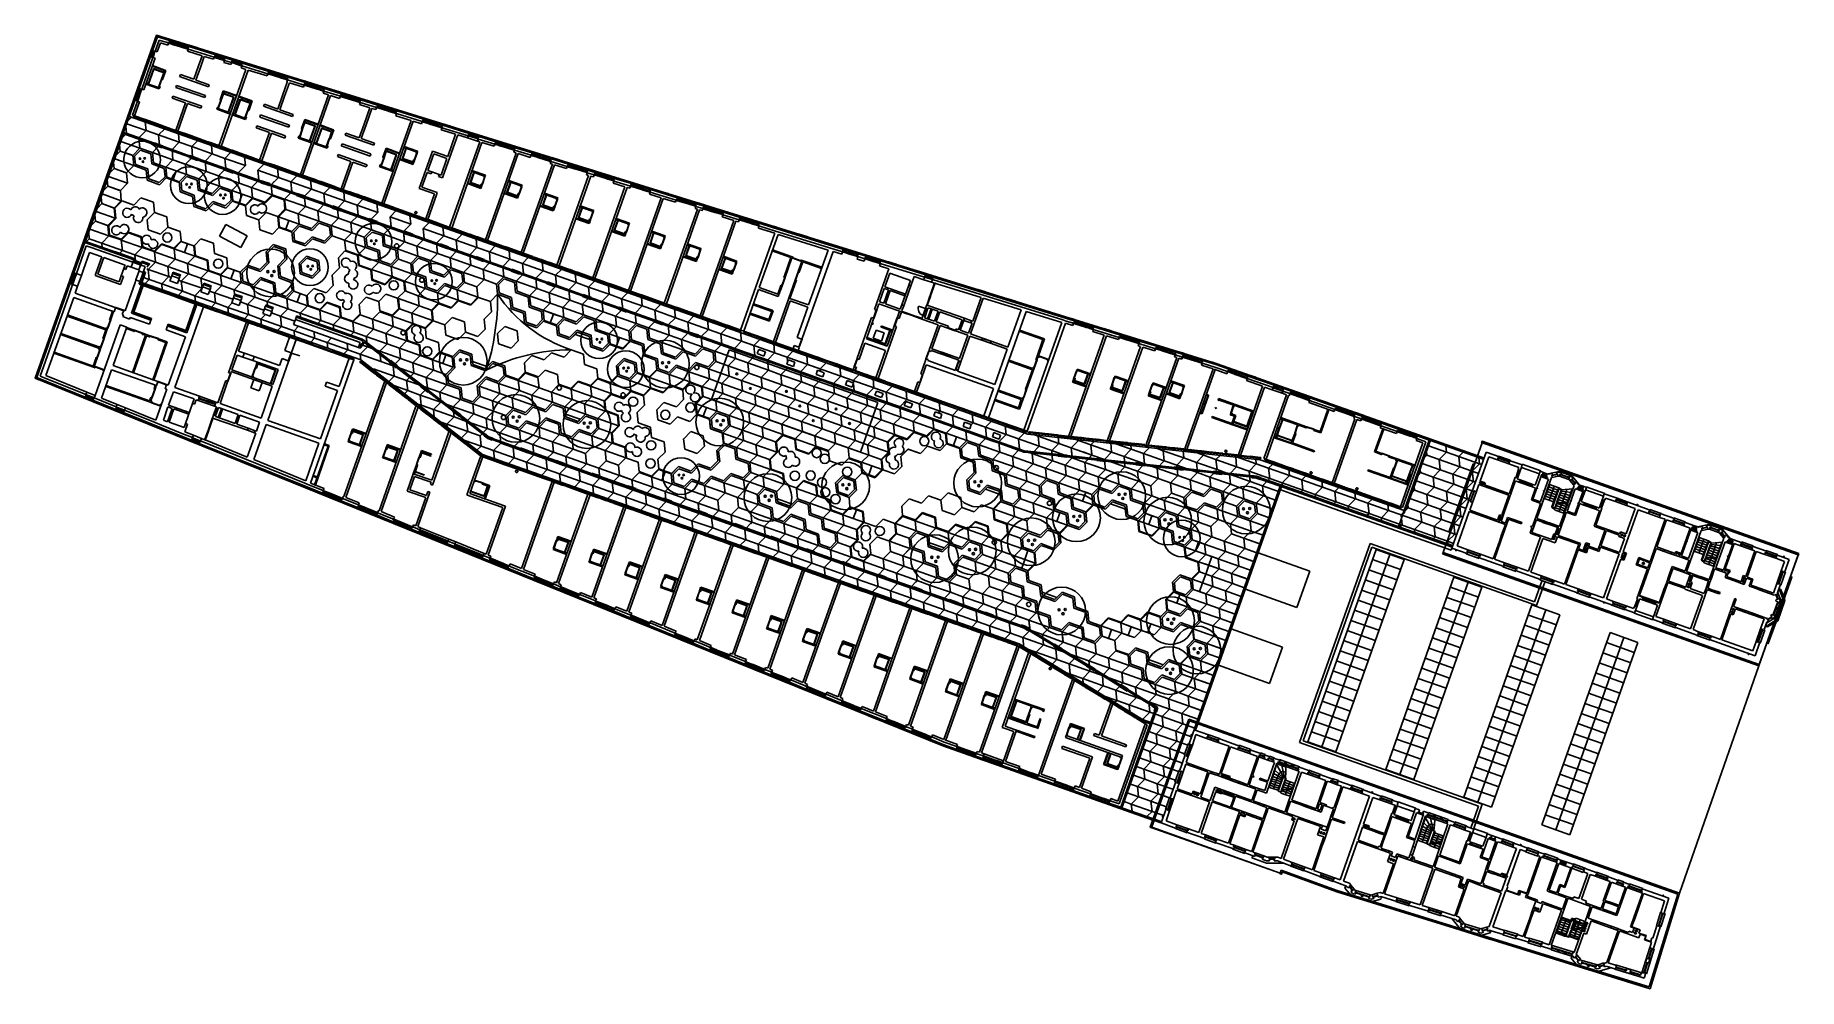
# Model space of a CAD drawing. Header units: metres. Extents: x 2681598 to 2681800, y 1249481 to 1249590.
import ezdxf

# ---------------------------------------------------------------- set-up
doc = ezdxf.new("R2010")
doc.units = ezdxf.units.M
doc.layers.add('flaeche', color=7, linetype='Continuous', true_color=0xffffff)
doc.layers.add('linien', color=7, linetype='Continuous', true_color=0x000000)

msp = doc.modelspace()

# ---------------------------------------------------------------- linework, layer by layer
at = {"layer": 'flaeche'}
msp.add_lwpolyline([(2681799.53, 1249530.89), (2681798.6, 1249528.27), (2681798.75, 1249528.22), (2681797.89, 1249525.77), (2681797.96, 1249525.55), (2681797.14, 1249523.24), (2681796.95, 1249523.12), (2681796.06, 1249520.63), (2681795.91, 1249520.68), (2681794.99, 1249518.08), (2681785.95, 1249492.16), (2681782.58, 1249481.27), (2681760.29, 1249488.17), (2681751.43, 1249490.91), (2681746.87, 1249492.32), (2681740.64, 1249494.59), (2681740.55, 1249494.32), (2681740.39, 1249494.38), (2681740.42, 1249494.44), (2681725.6, 1249499.68), (2681725.89, 1249500.51), (2681701.94, 1249508.98), (2681653.78, 1249528.49), (2681629.29, 1249538.41), (2681608.47, 1249546.84), (2681598.48, 1249550.89), (2681612.31, 1249590.01), (2681733.12, 1249552.59), (2681762.9, 1249542.06), (2681763.43, 1249543.54), (2681763.37, 1249543.56), (2681763.43, 1249543.71)], close=True, dxfattribs=at)
at = {"layer": 'linien'}
for p, q in [((2681608.36, 1249578.84), (2681612.31, 1249590.01)), ((2681611.77, 1249588.27), (2681612.23, 1249589.57)), ((2681611.84, 1249588.24), (2681612.4, 1249589.83)), ((2681612.59, 1249589.45), (2681612.14, 1249588.19)), ((2681612.31, 1249590.01), (2681612.16, 1249589.59)), ((2681612.23, 1249589.57), (2681612.16, 1249589.59)), ((2681612.31, 1249590.01), (2681612.46, 1249589.97)), ((2681612.31, 1249590.01), (2681733.12, 1249552.59)), ((2681612.31, 1249590.01), (2681612.4, 1249589.83)), ((2681612.38, 1249588.11), (2681612.75, 1249589.14)), ((2681612.4, 1249589.83), (2681613.79, 1249589.4)), ((2681612.74, 1249589.88), (2681612.46, 1249589.97)), ((2681612.59, 1249589.45), (2681612.83, 1249589.38)), ((2681612.74, 1249589.88), (2681612.72, 1249589.81)), ((2681612.72, 1249589.81), (2681613.81, 1249589.47)), ((2681612.75, 1249589.14), (2681613.58, 1249588.89)), ((2681613.65, 1249589.13), (2681612.83, 1249589.38)), ((2681613.65, 1249589.13), (2681613.58, 1249588.89)), ((2681613.65, 1249589.13), (2681613.58, 1249588.89)), ((2681613.63, 1249589.15), (2681613.62, 1249589.14)), ((2681613.65, 1249589.22), (2681613.63, 1249589.15)), ((2681613.63, 1249589.15), (2681613.74, 1249589.11)), ((2681613.81, 1249589.17), (2681613.65, 1249589.22)), ((2681613.73, 1249589.2), (2681613.65, 1249589.22)), ((2681613.78, 1249589.36), (2681613.73, 1249589.2)), ((2681613.74, 1249589.11), (2681613.76, 1249589.18)), ((2681613.76, 1249589.18), (2681613.74, 1249589.09)), ((2681613.74, 1249589.09), (2681613.81, 1249589.07)), ((2681613.76, 1249589.18), (2681613.81, 1249589.16)), ((2681613.84, 1249589.15), (2681613.76, 1249589.18)), ((2681613.78, 1249589.36), (2681615.96, 1249588.68)), ((2681613.81, 1249589.47), (2681613.79, 1249589.4)), ((2681613.79, 1249589.4), (2681615.97, 1249588.72)), ((2681614.41, 1249588.99), (2681613.81, 1249589.17)), ((2681613.81, 1249589.16), (2681613.81, 1249589.17)), ((2681613.81, 1249589.07), (2681613.84, 1249589.15)), ((2681613.81, 1249589.07), (2681614.35, 1249588.9)), ((2681614.38, 1249588.99), (2681613.84, 1249589.15)), ((2681610.33, 1249583.95), (2681611.62, 1249587.59)), ((2681611.89, 1249587.47), (2681610.62, 1249583.87)), ((2681610.85, 1249583.79), (2681612.13, 1249587.39)), ((2681611.47, 1249587.64), (2681611.17, 1249586.79)), ((2681611.32, 1249587.22), (2681611.47, 1249587.17)), ((2681611.47, 1249587.64), (2681611.62, 1249587.59)), ((2681611.47, 1249587.64), (2681611.62, 1249587.59)), ((2681611.62, 1249587.59), (2681611.84, 1249588.24)), ((2681611.65, 1249587.58), (2681611.88, 1249588.23)), ((2681611.65, 1249587.58), (2681611.81, 1249587.52)), ((2681611.77, 1249588.27), (2681611.84, 1249588.24)), ((2681611.84, 1249587.61), (2681611.79, 1249587.45)), ((2681611.81, 1249587.52), (2681611.79, 1249587.45)), ((2681611.79, 1249587.45), (2681611.86, 1249587.43)), ((2681612.01, 1249588.09), (2681611.84, 1249587.61)), ((2681611.86, 1249587.64), (2681611.84, 1249587.56)), ((2681611.84, 1249587.56), (2681611.85, 1249587.61)), ((2681611.85, 1249587.61), (2681611.84, 1249587.61)), ((2681611.9, 1249587.54), (2681611.84, 1249587.56)), ((2681611.84, 1249587.56), (2681611.92, 1249587.53)), ((2681612.01, 1249588.06), (2681611.86, 1249587.64)), ((2681611.95, 1249587.61), (2681611.86, 1249587.64)), ((2681611.86, 1249587.43), (2681611.9, 1249587.54)), ((2681611.86, 1249587.43), (2681611.87, 1249587.42)), ((2681611.88, 1249588.23), (2681612.04, 1249588.17)), ((2681611.89, 1249587.47), (2681612.13, 1249587.39)), ((2681611.89, 1249587.47), (2681612.13, 1249587.39)), ((2681611.92, 1249587.53), (2681611.95, 1249587.61)), ((2681611.95, 1249587.61), (2681612.09, 1249588.03)), ((2681612.07, 1249588.25), (2681612.01, 1249588.09)), ((2681612.04, 1249588.13), (2681612.01, 1249588.06)), ((2681612.01, 1249588.09), (2681612.02, 1249588.09)), ((2681612.01, 1249588.06), (2681612.09, 1249588.03)), ((2681612.02, 1249588.09), (2681612.04, 1249588.13)), ((2681612.04, 1249588.17), (2681612.07, 1249588.25)), ((2681612.04, 1249588.13), (2681612.1, 1249588.11)), ((2681612.12, 1249588.1), (2681612.04, 1249588.13)), ((2681612.07, 1249588.25), (2681612.14, 1249588.22)), ((2681612.09, 1249588.03), (2681612.12, 1249588.1)), ((2681612.1, 1249588.11), (2681612.14, 1249588.22)), ((2681612.14, 1249588.22), (2681612.15, 1249588.22)), ((2681612.14, 1249588.19), (2681612.38, 1249588.11)), ((2681612.14, 1249588.19), (2681612.38, 1249588.11)), ((2681614.38, 1249588.99), (2681614.35, 1249588.9)), ((2681614.35, 1249588.9), (2681614.43, 1249588.88)), ((2681614.45, 1249588.96), (2681614.38, 1249588.99)), ((2681614.47, 1249588.97), (2681614.41, 1249588.99)), ((2681614.41, 1249588.99), (2681614.41, 1249588.98)), ((2681614.41, 1249588.98), (2681614.45, 1249588.96)), ((2681614.45, 1249588.96), (2681614.43, 1249588.9)), ((2681614.43, 1249588.88), (2681614.45, 1249588.96)), ((2681614.43, 1249588.9), (2681614.45, 1249588.89)), ((2681614.48, 1249588.95), (2681614.45, 1249588.87)), ((2681614.45, 1249588.89), (2681614.46, 1249588.89)), ((2681614.45, 1249588.87), (2681614.53, 1249588.85)), ((2681614.46, 1249588.89), (2681614.48, 1249588.95)), ((2681614.53, 1249588.95), (2681614.47, 1249588.97)), ((2681614.48, 1249588.95), (2681614.53, 1249588.94)), ((2681614.56, 1249588.93), (2681614.48, 1249588.95)), ((2681615.82, 1249588.55), (2681614.53, 1249588.95)), ((2681614.53, 1249588.94), (2681614.53, 1249588.95)), ((2681614.53, 1249588.85), (2681614.56, 1249588.93)), ((2681614.53, 1249588.85), (2681615.76, 1249588.47)), ((2681615.79, 1249588.55), (2681614.56, 1249588.93)), ((2681615.79, 1249588.55), (2681615.76, 1249588.47)), ((2681615.76, 1249588.47), (2681615.84, 1249588.44)), ((2681615.86, 1249588.53), (2681615.79, 1249588.55)), ((2681615.98, 1249588.5), (2681615.82, 1249588.55)), ((2681615.82, 1249588.55), (2681615.82, 1249588.54)), ((2681615.82, 1249588.54), (2681615.86, 1249588.53)), ((2681615.91, 1249588.43), (2681615.83, 1249588.19)), ((2681615.91, 1249588.43), (2681615.83, 1249588.19)), ((2681615.83, 1249588.19), (2681617.5, 1249587.67)), ((2681615.86, 1249588.53), (2681615.84, 1249588.46)), ((2681615.84, 1249588.44), (2681615.86, 1249588.53)), ((2681615.84, 1249588.46), (2681615.96, 1249588.42)), ((2681615.96, 1249588.68), (2681615.91, 1249588.52)), ((2681615.91, 1249588.52), (2681615.98, 1249588.5)), ((2681618.88, 1249587.51), (2681615.91, 1249588.43)), ((2681615.96, 1249588.42), (2681615.95, 1249588.41)), ((2681615.98, 1249588.5), (2681615.96, 1249588.42)), ((2681616.02, 1249588.87), (2681615.97, 1249588.72)), ((2681616.02, 1249588.87), (2681615.97, 1249588.72)), ((2681615.97, 1249588.72), (2681619.01, 1249587.78)), ((2681616.88, 1249588.6), (2681616.02, 1249588.87)), ((2681616.45, 1249588.73), (2681616.4, 1249588.59)), ((2681616.88, 1249588.6), (2681616.86, 1249588.53)), ((2681616.86, 1249588.53), (2681619.04, 1249587.86)), ((2681617.5, 1249587.67), (2681617.1, 1249586.54)), ((2681617.34, 1249586.46), (2681617.74, 1249587.6)), ((2681617.74, 1249587.6), (2681618.8, 1249587.27)), ((2681618.88, 1249587.51), (2681618.8, 1249587.27)), ((2681618.88, 1249587.51), (2681618.8, 1249587.27)), ((2681618.88, 1249587.6), (2681618.85, 1249587.53)), ((2681618.97, 1249587.49), (2681618.85, 1249587.53)), ((2681618.85, 1249587.53), (2681618.85, 1249587.52)), ((2681618.88, 1249587.6), (2681619.04, 1249587.55)), ((2681618.95, 1249587.58), (2681618.88, 1249587.6)), ((2681619, 1249587.74), (2681618.95, 1249587.58)), ((2681618.96, 1249587.48), (2681618.99, 1249587.56)), ((2681619.04, 1249587.45), (2681618.96, 1249587.48)), ((2681618.99, 1249587.56), (2681618.97, 1249587.49)), ((2681619.03, 1249587.54), (2681618.99, 1249587.56)), ((2681618.99, 1249587.56), (2681619.06, 1249587.53)), ((2681620.09, 1249587.4), (2681619, 1249587.74)), ((2681619.04, 1249587.86), (2681619.01, 1249587.78)), ((2681619.01, 1249587.78), (2681620.11, 1249587.44)), ((2681619.04, 1249587.55), (2681619.03, 1249587.54)), ((2681619.04, 1249587.55), (2681619.96, 1249587.27)), ((2681619.06, 1249587.53), (2681619.04, 1249587.45)), ((2681619.9, 1249587.19), (2681619.04, 1249587.45)), ((2681619.06, 1249587.53), (2681619.92, 1249587.27)), ((2681619.9, 1249587.19), (2681619.92, 1249587.27)), ((2681619.97, 1249587.16), (2681619.9, 1249587.19)), ((2681619.92, 1249587.27), (2681620, 1249587.25)), ((2681619.95, 1249587.26), (2681619.96, 1249587.27)), ((2681620, 1249587.25), (2681619.95, 1249587.26)), ((2681619.96, 1249587.27), (2681620.12, 1249587.22)), ((2681620, 1249587.25), (2681619.97, 1249587.16)), ((2681620.04, 1249587.15), (2681619.97, 1249586.91)), ((2681620.04, 1249587.15), (2681619.97, 1249586.91)), ((2681619.98, 1249587.18), (2681620, 1249587.25)), ((2681620.09, 1249587.14), (2681619.98, 1249587.18)), ((2681620.09, 1249587.4), (2681620.04, 1249587.24)), ((2681620.04, 1249587.24), (2681620.12, 1249587.22)), ((2681620.85, 1249586.9), (2681620.04, 1249587.15)), ((2681620.12, 1249587.22), (2681620.09, 1249587.14)), ((2681620.09, 1249587.14), (2681620.09, 1249587.13)), ((2681620.15, 1249587.58), (2681620.11, 1249587.44)), ((2681620.15, 1249587.58), (2681620.11, 1249587.44)), ((2681620.11, 1249587.44), (2681620.97, 1249587.17)), ((2681621.01, 1249587.32), (2681620.15, 1249587.58)), ((2681620.58, 1249587.45), (2681620.54, 1249587.31)), ((2681620.95, 1249587.14), (2681620.9, 1249586.98)), ((2681620.95, 1249587.14), (2681622.05, 1249586.8)), ((2681621.01, 1249587.32), (2681620.97, 1249587.17)), ((2681621.01, 1249587.32), (2681620.97, 1249587.17)), ((2681622.06, 1249586.84), (2681620.97, 1249587.17)), ((2681611.24, 1249586.77), (2681610.55, 1249584.83)), ((2681611.17, 1249586.79), (2681611.24, 1249586.77)), ((2681611.96, 1249586.16), (2681611.36, 1249584.46)), ((2681611.4, 1249584.45), (2681612, 1249586.14)), ((2681611.8, 1249586.48), (2681611.83, 1249586.55)), ((2681611.8, 1249586.48), (2681613.22, 1249585.98)), ((2681613.24, 1249586.05), (2681611.83, 1249586.55)), ((2681611.97, 1249586.21), (2681611.96, 1249586.16)), ((2681613.15, 1249585.79), (2681611.97, 1249586.21)), ((2681612, 1249586.14), (2681613.14, 1249585.74)), ((2681612.56, 1249584.17), (2681612.86, 1249585)), ((2681612.86, 1249585), (2681612.86, 1249585.02)), ((2681612.86, 1249585.02), (2681612.88, 1249585.02)), ((2681612.86, 1249585), (2681612.89, 1249584.99)), ((2681613.14, 1249585.74), (2681612.88, 1249585.02)), ((2681612.88, 1249585.02), (2681613, 1249584.98)), ((2681612.88, 1249585.02), (2681613.01, 1249584.97)), ((2681612.88, 1249585.02), (2681613, 1249584.98)), ((2681613, 1249584.98), (2681613.36, 1249586.01)), ((2681613.22, 1249585.98), (2681613.15, 1249585.79)), ((2681613.36, 1249586.01), (2681613.24, 1249586.05)), ((2681615.03, 1249585.53), (2681614.94, 1249585.29)), ((2681614.94, 1249585.29), (2681618.23, 1249584.13)), ((2681616.55, 1249584.99), (2681615.03, 1249585.53)), ((2681617.1, 1249586.54), (2681616.55, 1249584.99)), ((2681616.79, 1249584.9), (2681617.34, 1249586.46)), ((2681622.5, 1249586.12), (2681619.42, 1249577.42)), ((2681619.66, 1249577.33), (2681622.74, 1249586.05)), ((2681619.97, 1249586.91), (2681620.78, 1249586.66)), ((2681620.85, 1249586.9), (2681620.78, 1249586.66)), ((2681620.85, 1249586.9), (2681620.78, 1249586.66)), ((2681620.83, 1249587), (2681620.81, 1249586.92)), ((2681620.81, 1249586.92), (2681620.92, 1249586.88)), ((2681620.81, 1249586.92), (2681620.81, 1249586.91)), ((2681620.99, 1249586.95), (2681620.83, 1249587)), ((2681620.9, 1249586.98), (2681620.83, 1249587)), ((2681620.92, 1249586.88), (2681620.94, 1249586.95)), ((2681620.94, 1249586.95), (2681620.92, 1249586.87)), ((2681620.92, 1249586.87), (2681621, 1249586.85)), ((2681620.94, 1249586.95), (2681620.99, 1249586.94)), ((2681621.02, 1249586.93), (2681620.94, 1249586.95)), ((2681621.91, 1249586.66), (2681620.99, 1249586.95)), ((2681620.99, 1249586.94), (2681620.99, 1249586.95)), ((2681621, 1249586.85), (2681621.02, 1249586.93)), ((2681621, 1249586.85), (2681621.85, 1249586.58)), ((2681621.88, 1249586.66), (2681621.02, 1249586.93)), ((2681621.88, 1249586.66), (2681621.85, 1249586.58)), ((2681621.85, 1249586.58), (2681621.93, 1249586.56)), ((2681621.96, 1249586.64), (2681621.88, 1249586.66)), ((2681622.07, 1249586.61), (2681621.91, 1249586.66)), ((2681621.91, 1249586.66), (2681621.91, 1249586.65)), ((2681621.91, 1249586.65), (2681621.96, 1249586.64)), ((2681621.96, 1249586.64), (2681621.93, 1249586.57)), ((2681621.93, 1249586.56), (2681621.96, 1249586.64)), ((2681621.93, 1249586.57), (2681622.05, 1249586.54)), ((2681622.02, 1249586.53), (2681621.94, 1249586.3)), ((2681622.02, 1249586.53), (2681621.94, 1249586.3)), ((2681621.94, 1249586.3), (2681622.5, 1249586.12)), ((2681622.05, 1249586.8), (2681622, 1249586.64)), ((2681622, 1249586.64), (2681622.07, 1249586.61)), ((2681624.99, 1249585.61), (2681622.02, 1249586.53)), ((2681622.07, 1249586.61), (2681622.05, 1249586.54)), ((2681622.05, 1249586.54), (2681622.05, 1249586.53)), ((2681622.08, 1249586.91), (2681622.06, 1249586.84)), ((2681622.06, 1249586.84), (2681625.1, 1249585.89)), ((2681624.26, 1249586.24), (2681622.08, 1249586.91)), ((2681622.74, 1249586.05), (2681624.91, 1249585.38)), ((2681624.29, 1249586.3), (2681624.26, 1249586.24)), ((2681625.15, 1249586.04), (2681624.29, 1249586.3)), ((2681624.72, 1249586.17), (2681624.67, 1249586.03)), ((2681624.99, 1249585.61), (2681624.91, 1249585.38)), ((2681624.99, 1249585.61), (2681624.91, 1249585.38)), ((2681624.97, 1249585.72), (2681624.94, 1249585.64)), ((2681625.06, 1249585.6), (2681624.94, 1249585.64)), ((2681624.94, 1249585.64), (2681624.94, 1249585.63)), ((2681624.97, 1249585.72), (2681625.13, 1249585.67)), ((2681625.04, 1249585.7), (2681624.97, 1249585.72)), ((2681625.09, 1249585.86), (2681625.04, 1249585.7)), ((2681625.05, 1249585.59), (2681625.08, 1249585.67)), ((2681625.13, 1249585.56), (2681625.05, 1249585.59)), ((2681625.08, 1249585.67), (2681625.06, 1249585.6)), ((2681625.12, 1249585.66), (2681625.08, 1249585.67)), ((2681625.08, 1249585.67), (2681625.16, 1249585.65)), ((2681627.27, 1249585.18), (2681625.09, 1249585.86)), ((2681625.15, 1249586.04), (2681625.1, 1249585.89)), ((2681625.15, 1249586.04), (2681625.1, 1249585.89)), ((2681627.28, 1249585.22), (2681625.1, 1249585.89)), ((2681625.13, 1249585.67), (2681625.12, 1249585.66)), ((2681625.13, 1249585.67), (2681626.42, 1249585.27)), ((2681625.16, 1249585.65), (2681625.13, 1249585.56)), ((2681626.36, 1249585.18), (2681625.13, 1249585.56)), ((2681625.16, 1249585.65), (2681626.39, 1249585.27)), ((2681626.36, 1249585.18), (2681626.39, 1249585.27)), ((2681626.44, 1249585.16), (2681626.36, 1249585.18)), ((2681626.39, 1249585.27), (2681626.46, 1249585.24)), ((2681626.42, 1249585.26), (2681626.42, 1249585.27)), ((2681626.42, 1249585.27), (2681626.48, 1249585.25)), ((2681626.46, 1249585.24), (2681626.42, 1249585.26)), ((2681626.44, 1249585.17), (2681626.46, 1249585.24)), ((2681626.46, 1249585.24), (2681626.44, 1249585.16)), ((2681626.46, 1249585.17), (2681626.44, 1249585.17)), ((2681626.46, 1249585.15), (2681626.49, 1249585.23)), ((2681626.47, 1249585.17), (2681626.46, 1249585.17)), ((2681626.54, 1249585.13), (2681626.46, 1249585.15)), ((2681626.49, 1249585.23), (2681626.47, 1249585.17)), ((2681626.48, 1249585.25), (2681626.54, 1249585.23)), ((2681626.54, 1249585.22), (2681626.49, 1249585.23)), ((2681626.49, 1249585.23), (2681626.57, 1249585.21)), ((2681626.54, 1249585.23), (2681627.14, 1249585.04)), ((2681626.54, 1249585.23), (2681626.54, 1249585.22)), ((2681626.57, 1249585.21), (2681626.54, 1249585.13)), ((2681627.08, 1249584.96), (2681626.54, 1249585.13)), ((2681626.57, 1249585.21), (2681627.1, 1249585.04)), ((2681627.08, 1249584.96), (2681627.1, 1249585.04)), ((2681627.1, 1249585.04), (2681627.18, 1249585.02)), ((2681627.14, 1249585.03), (2681627.14, 1249585.04)), ((2681627.14, 1249585.04), (2681627.3, 1249584.99)), ((2681627.18, 1249585.02), (2681627.14, 1249585.03)), ((2681627.16, 1249584.95), (2681627.18, 1249585.02)), ((2681627.18, 1249585.02), (2681627.16, 1249584.94)), ((2681627.27, 1249585.18), (2681627.22, 1249585.02)), ((2681627.22, 1249585.02), (2681627.3, 1249584.99)), ((2681627.31, 1249585.29), (2681627.28, 1249585.22)), ((2681627.28, 1249585.22), (2681629.24, 1249584.61)), ((2681628.4, 1249584.96), (2681627.31, 1249585.29)), ((2681628.42, 1249585.02), (2681628.4, 1249584.96)), ((2681629.28, 1249584.76), (2681628.42, 1249585.02)), ((2681610.33, 1249583.95), (2681609.87, 1249582.65)), ((2681610.36, 1249583.94), (2681609.91, 1249582.64)), ((2681610.09, 1249582.67), (2681610.49, 1249583.79)), ((2681610.11, 1249582.69), (2681610.49, 1249583.76)), ((2681610.49, 1249584.85), (2681610.19, 1249584)), ((2681610.19, 1249584), (2681610.33, 1249583.95)), ((2681610.19, 1249584), (2681610.33, 1249583.95)), ((2681610.57, 1249583.73), (2681610.2, 1249582.66)), ((2681610.34, 1249584.42), (2681610.48, 1249584.37)), ((2681610.36, 1249583.94), (2681610.52, 1249583.88)), ((2681610.55, 1249584.83), (2681610.49, 1249584.85)), ((2681610.49, 1249583.79), (2681610.55, 1249583.95)), ((2681610.49, 1249583.76), (2681610.52, 1249583.83)), ((2681610.5, 1249583.79), (2681610.49, 1249583.79)), ((2681610.57, 1249583.73), (2681610.49, 1249583.76)), ((2681610.52, 1249583.83), (2681610.5, 1249583.79)), ((2681610.52, 1249583.88), (2681610.55, 1249583.95)), ((2681610.59, 1249583.81), (2681610.52, 1249583.83)), ((2681610.52, 1249583.83), (2681610.6, 1249583.81)), ((2681610.55, 1249583.95), (2681610.63, 1249583.92)), ((2681610.6, 1249583.81), (2681610.57, 1249583.73)), ((2681610.63, 1249583.92), (2681610.59, 1249583.81)), ((2681610.62, 1249583.87), (2681610.85, 1249583.79)), ((2681610.62, 1249583.87), (2681610.85, 1249583.79)), ((2681610.63, 1249583.92), (2681610.63, 1249583.92)), ((2681611.12, 1249584.55), (2681611.08, 1249584.43)), ((2681611.08, 1249584.43), (2681612.49, 1249583.93)), ((2681611.36, 1249584.46), (2681611.12, 1249584.55)), ((2681612.54, 1249584.05), (2681611.4, 1249584.45)), ((2681612.61, 1249583.89), (2681612.49, 1249583.93)), ((2681612.57, 1249584.14), (2681612.54, 1249584.05)), ((2681612.56, 1249584.17), (2681612.55, 1249584.15)), ((2681612.55, 1249584.15), (2681612.57, 1249584.14)), ((2681612.6, 1249584.16), (2681612.56, 1249584.17)), ((2681612.57, 1249584.14), (2681612.69, 1249584.1)), ((2681612.57, 1249584.14), (2681612.7, 1249584.09)), ((2681612.57, 1249584.14), (2681612.69, 1249584.1)), ((2681612.89, 1249584.99), (2681612.6, 1249584.16)), ((2681612.61, 1249584.17), (2681612.6, 1249584.16)), ((2681612.71, 1249584.13), (2681612.61, 1249584.17)), ((2681612.61, 1249583.89), (2681612.69, 1249584.1)), ((2681612.7, 1249584.09), (2681612.71, 1249584.13)), ((2681612.89, 1249584.97), (2681612.89, 1249584.99)), ((2681613, 1249584.93), (2681612.89, 1249584.97)), ((2681613.01, 1249584.97), (2681613, 1249584.93)), ((2681614.16, 1249583.08), (2681614.08, 1249582.84)), ((2681617.45, 1249581.91), (2681614.16, 1249583.08)), ((2681614.59, 1249584.3), (2681614.51, 1249584.06)), ((2681614.51, 1249584.06), (2681617.8, 1249582.9)), ((2681617.88, 1249583.14), (2681614.59, 1249584.3)), ((2681618.32, 1249584.36), (2681616.79, 1249584.9)), ((2681617.8, 1249582.9), (2681617.88, 1249583.14)), ((2681618.23, 1249584.13), (2681618.32, 1249584.36)), ((2681619.91, 1249583.69), (2681619.55, 1249582.66)), ((2681619.67, 1249582.62), (2681619.92, 1249583.34)), ((2681619.91, 1249583.69), (2681620.03, 1249583.65)), ((2681619.92, 1249583.34), (2681621.06, 1249582.94)), ((2681619.94, 1249583.39), (2681620.01, 1249583.58)), ((2681621.12, 1249582.97), (2681619.94, 1249583.39)), ((2681620.01, 1249583.58), (2681621.42, 1249583.08)), ((2681621.45, 1249583.15), (2681620.03, 1249583.65)), ((2681621.42, 1249583.08), (2681621.45, 1249583.15)), ((2681621.66, 1249583), (2681621.68, 1249583.07)), ((2681621.66, 1249583), (2681623.07, 1249582.5)), ((2681623.1, 1249582.57), (2681621.68, 1249583.07)), ((2681626.67, 1249583.16), (2681626.12, 1249581.6)), ((2681626.36, 1249581.52), (2681626.91, 1249583.08)), ((2681627.21, 1249584.67), (2681626.67, 1249583.16)), ((2681626.91, 1249583.08), (2681627.45, 1249584.59)), ((2681627.16, 1249584.94), (2681627.08, 1249584.96)), ((2681627.28, 1249584.92), (2681627.16, 1249584.95)), ((2681627.24, 1249584.92), (2681627.17, 1249584.68)), ((2681627.24, 1249584.92), (2681627.17, 1249584.68)), ((2681627.17, 1249584.68), (2681627.21, 1249584.67)), ((2681629.12, 1249584.33), (2681627.24, 1249584.92)), ((2681627.28, 1249584.92), (2681627.27, 1249584.91)), ((2681627.3, 1249584.99), (2681627.28, 1249584.92)), ((2681627.45, 1249584.59), (2681629.05, 1249584.1)), ((2681631.91, 1249583.21), (2681628.71, 1249574.13)), ((2681628.85, 1249584.89), (2681628.81, 1249584.75)), ((2681628.94, 1249574.05), (2681632.15, 1249583.13)), ((2681629.12, 1249584.33), (2681629.05, 1249584.1)), ((2681629.12, 1249584.33), (2681629.05, 1249584.1)), ((2681629.08, 1249584.36), (2681629.07, 1249584.35)), ((2681629.1, 1249584.44), (2681629.08, 1249584.36)), ((2681629.19, 1249584.32), (2681629.08, 1249584.36)), ((2681629.1, 1249584.44), (2681629.26, 1249584.39)), ((2681629.17, 1249584.41), (2681629.1, 1249584.44)), ((2681629.22, 1249584.57), (2681629.17, 1249584.41)), ((2681629.21, 1249584.39), (2681629.19, 1249584.32)), ((2681629.19, 1249584.31), (2681629.21, 1249584.39)), ((2681629.27, 1249584.28), (2681629.19, 1249584.31)), ((2681629.26, 1249584.38), (2681629.21, 1249584.39)), ((2681629.21, 1249584.39), (2681629.29, 1249584.37)), ((2681631.41, 1249583.9), (2681629.22, 1249584.57)), ((2681629.28, 1249584.76), (2681629.24, 1249584.61)), ((2681629.28, 1249584.76), (2681629.24, 1249584.61)), ((2681631.42, 1249583.94), (2681629.24, 1249584.61)), ((2681629.26, 1249584.39), (2681630.55, 1249583.99)), ((2681629.26, 1249584.39), (2681629.26, 1249584.38)), ((2681629.29, 1249584.37), (2681629.27, 1249584.28)), ((2681630.49, 1249583.9), (2681629.27, 1249584.28)), ((2681629.29, 1249584.37), (2681630.52, 1249583.99)), ((2681630.49, 1249583.9), (2681630.52, 1249583.99)), ((2681630.57, 1249583.88), (2681630.49, 1249583.9)), ((2681630.52, 1249583.99), (2681630.6, 1249583.96)), ((2681630.55, 1249583.98), (2681630.55, 1249583.99)), ((2681630.55, 1249583.99), (2681630.61, 1249583.97)), ((2681630.6, 1249583.96), (2681630.55, 1249583.98)), ((2681630.6, 1249583.96), (2681630.57, 1249583.88)), ((2681630.58, 1249583.89), (2681630.6, 1249583.96)), ((2681630.59, 1249583.89), (2681630.58, 1249583.89)), ((2681630.6, 1249583.89), (2681630.59, 1249583.89)), ((2681630.62, 1249583.95), (2681630.6, 1249583.89)), ((2681630.6, 1249583.87), (2681630.62, 1249583.95)), ((2681630.68, 1249583.85), (2681630.6, 1249583.87)), ((2681630.61, 1249583.97), (2681630.67, 1249583.95)), ((2681630.67, 1249583.94), (2681630.62, 1249583.95)), ((2681630.62, 1249583.95), (2681630.7, 1249583.93)), ((2681630.67, 1249583.95), (2681631.27, 1249583.76)), ((2681630.67, 1249583.95), (2681630.67, 1249583.94)), ((2681630.7, 1249583.93), (2681630.68, 1249583.85)), ((2681631.21, 1249583.68), (2681630.68, 1249583.85)), ((2681630.7, 1249583.93), (2681631.24, 1249583.76)), ((2681631.21, 1249583.68), (2681631.24, 1249583.76)), ((2681631.29, 1249583.66), (2681631.21, 1249583.68)), ((2681631.24, 1249583.76), (2681631.32, 1249583.74)), ((2681631.27, 1249583.75), (2681631.27, 1249583.76)), ((2681631.27, 1249583.76), (2681631.43, 1249583.71)), ((2681631.32, 1249583.74), (2681631.27, 1249583.75)), ((2681631.32, 1249583.74), (2681631.29, 1249583.66)), ((2681631.3, 1249583.67), (2681631.32, 1249583.74)), ((2681631.41, 1249583.64), (2681631.3, 1249583.67)), ((2681631.38, 1249583.64), (2681631.3, 1249583.4)), ((2681631.38, 1249583.64), (2681631.3, 1249583.4)), ((2681631.3, 1249583.4), (2681631.91, 1249583.21)), ((2681631.41, 1249583.9), (2681631.36, 1249583.74)), ((2681631.36, 1249583.74), (2681631.43, 1249583.71)), ((2681633.26, 1249583.05), (2681631.38, 1249583.64)), ((2681631.43, 1249583.71), (2681631.41, 1249583.64)), ((2681631.41, 1249583.64), (2681631.41, 1249583.63)), ((2681631.44, 1249584.01), (2681631.42, 1249583.94)), ((2681631.42, 1249583.94), (2681633.37, 1249583.33)), ((2681632.53, 1249583.67), (2681631.44, 1249584.01)), ((2681632.15, 1249583.13), (2681633.18, 1249582.81)), ((2681632.55, 1249583.74), (2681632.53, 1249583.67)), ((2681633.41, 1249583.48), (2681632.55, 1249583.74)), ((2681632.98, 1249583.61), (2681632.94, 1249583.47)), ((2681633.26, 1249583.05), (2681633.18, 1249582.81)), ((2681633.26, 1249583.05), (2681633.18, 1249582.81)), ((2681633.24, 1249583.16), (2681633.21, 1249583.08)), ((2681633.33, 1249583.04), (2681633.21, 1249583.08)), ((2681633.21, 1249583.08), (2681633.21, 1249583.07)), ((2681633.24, 1249583.16), (2681633.4, 1249583.11)), ((2681633.31, 1249583.13), (2681633.24, 1249583.16)), ((2681633.36, 1249583.29), (2681633.31, 1249583.13)), ((2681633.32, 1249583.03), (2681633.35, 1249583.11)), ((2681633.4, 1249583), (2681633.32, 1249583.03)), ((2681633.35, 1249583.11), (2681633.33, 1249583.04)), ((2681633.39, 1249583.1), (2681633.35, 1249583.11)), ((2681633.35, 1249583.11), (2681633.43, 1249583.09)), ((2681635.54, 1249582.62), (2681633.36, 1249583.29)), ((2681633.41, 1249583.48), (2681633.37, 1249583.33)), ((2681633.41, 1249583.48), (2681633.37, 1249583.33)), ((2681635.55, 1249582.66), (2681633.37, 1249583.33)), ((2681633.4, 1249583.11), (2681633.39, 1249583.1)), ((2681633.4, 1249583.11), (2681634.69, 1249582.71)), ((2681633.43, 1249583.09), (2681633.4, 1249583)), ((2681634.63, 1249582.62), (2681633.4, 1249583)), ((2681633.43, 1249583.09), (2681634.65, 1249582.71)), ((2681608.55, 1249578.93), (2681609.87, 1249582.65)), ((2681609.26, 1249581.18), (2681608.58, 1249579.24)), ((2681609.5, 1249582.05), (2681609.2, 1249581.21)), ((2681609.2, 1249581.21), (2681609.26, 1249581.18)), ((2681609.35, 1249581.63), (2681609.49, 1249581.58)), ((2681609.56, 1249582.03), (2681609.5, 1249582.05)), ((2681609.79, 1249582.68), (2681609.56, 1249582.03)), ((2681610.13, 1249582.5), (2681609.57, 1249580.9)), ((2681609.79, 1249582.68), (2681609.87, 1249582.65)), ((2681609.8, 1249580.82), (2681610.37, 1249582.42)), ((2681609.91, 1249582.64), (2681610.06, 1249582.58)), ((2681610.04, 1249582.51), (2681610.09, 1249582.67)), ((2681610.06, 1249582.58), (2681610.04, 1249582.51)), ((2681610.04, 1249582.51), (2681610.11, 1249582.48)), ((2681610.09, 1249582.62), (2681610.11, 1249582.69)), ((2681610.09, 1249582.67), (2681610.1, 1249582.66)), ((2681610.1, 1249582.66), (2681610.09, 1249582.62)), ((2681610.09, 1249582.62), (2681610.15, 1249582.59)), ((2681610.17, 1249582.59), (2681610.09, 1249582.62)), ((2681610.11, 1249582.69), (2681610.2, 1249582.66)), ((2681610.15, 1249582.59), (2681610.11, 1249582.48)), ((2681610.11, 1249582.48), (2681610.12, 1249582.48)), ((2681610.13, 1249582.5), (2681610.37, 1249582.42)), ((2681610.13, 1249582.5), (2681610.37, 1249582.42)), ((2681610.2, 1249582.66), (2681610.17, 1249582.59)), ((2681614.08, 1249582.84), (2681615.6, 1249582.3)), ((2681615.6, 1249582.3), (2681614.49, 1249579.16)), ((2681614.73, 1249579.08), (2681615.84, 1249582.22)), ((2681615.84, 1249582.22), (2681617.37, 1249581.68)), ((2681617.37, 1249581.68), (2681617.45, 1249581.91)), ((2681619.24, 1249581.78), (2681619.16, 1249581.57)), ((2681619.16, 1249581.57), (2681619.28, 1249581.53)), ((2681619.23, 1249581.79), (2681619.24, 1249581.83)), ((2681619.36, 1249581.74), (2681619.23, 1249581.79)), ((2681619.24, 1249581.83), (2681619.35, 1249581.79)), ((2681619.36, 1249581.74), (2681619.24, 1249581.78)), ((2681619.36, 1249581.74), (2681619.24, 1249581.78)), ((2681619.28, 1249581.53), (2681620.7, 1249581.03)), ((2681619.32, 1249581.65), (2681619.36, 1249581.74)), ((2681620.46, 1249581.25), (2681619.32, 1249581.65)), ((2681619.64, 1249582.6), (2681619.34, 1249581.77)), ((2681619.35, 1249581.79), (2681619.34, 1249581.77)), ((2681619.34, 1249581.77), (2681619.38, 1249581.76)), ((2681619.37, 1249581.74), (2681619.36, 1249581.74)), ((2681619.38, 1249581.76), (2681619.37, 1249581.74)), ((2681619.38, 1249581.76), (2681619.67, 1249582.59)), ((2681619.54, 1249582.66), (2681619.52, 1249582.63)), ((2681619.52, 1249582.63), (2681619.63, 1249582.59)), ((2681619.67, 1249582.62), (2681619.54, 1249582.66)), ((2681619.67, 1249582.62), (2681619.55, 1249582.66)), ((2681619.67, 1249582.62), (2681619.55, 1249582.66)), ((2681619.63, 1249582.59), (2681619.64, 1249582.6)), ((2681619.64, 1249582.6), (2681619.67, 1249582.59)), ((2681619.68, 1249582.61), (2681619.67, 1249582.62)), ((2681619.67, 1249582.59), (2681619.68, 1249582.61)), ((2681621.06, 1249582.94), (2681620.46, 1249581.25)), ((2681620.5, 1249581.23), (2681621.1, 1249582.93)), ((2681620.74, 1249581.15), (2681620.5, 1249581.23)), ((2681620.74, 1249581.15), (2681620.7, 1249581.03)), ((2681620.97, 1249581.06), (2681620.93, 1249580.95)), ((2681621.21, 1249580.98), (2681620.97, 1249581.06)), ((2681621.12, 1249582.97), (2681621.1, 1249582.93)), ((2681621.81, 1249582.68), (2681621.21, 1249580.98)), ((2681621.26, 1249580.96), (2681621.86, 1249582.66)), ((2681621.83, 1249582.72), (2681621.81, 1249582.68)), ((2681623, 1249582.31), (2681621.83, 1249582.72)), ((2681621.86, 1249582.66), (2681622.99, 1249582.26)), ((2681622.42, 1249580.69), (2681622.71, 1249581.52)), ((2681622.75, 1249581.5), (2681622.45, 1249580.67)), ((2681622.71, 1249581.52), (2681622.72, 1249581.54)), ((2681622.75, 1249581.5), (2681622.71, 1249581.52)), ((2681622.72, 1249581.54), (2681622.73, 1249581.53)), ((2681622.99, 1249582.26), (2681622.73, 1249581.53)), ((2681622.73, 1249581.53), (2681622.85, 1249581.49)), ((2681622.73, 1249581.53), (2681622.86, 1249581.49)), ((2681622.73, 1249581.53), (2681622.85, 1249581.49)), ((2681622.74, 1249581.49), (2681622.75, 1249581.5)), ((2681622.85, 1249581.45), (2681622.74, 1249581.49)), ((2681622.85, 1249581.49), (2681623.21, 1249582.53)), ((2681622.86, 1249581.49), (2681622.85, 1249581.45)), ((2681623.07, 1249582.5), (2681623, 1249582.31)), ((2681623.21, 1249582.53), (2681623.1, 1249582.57)), ((2681624.6, 1249582.14), (2681624.51, 1249581.91)), ((2681624.51, 1249581.91), (2681627.8, 1249580.74)), ((2681626.12, 1249581.6), (2681624.6, 1249582.14)), ((2681627.89, 1249580.98), (2681626.36, 1249581.52)), ((2681627.8, 1249580.74), (2681627.89, 1249580.98)), ((2681634.63, 1249582.62), (2681634.65, 1249582.71)), ((2681634.71, 1249582.6), (2681634.63, 1249582.62)), ((2681634.65, 1249582.71), (2681634.73, 1249582.68)), ((2681634.69, 1249582.7), (2681634.69, 1249582.71)), ((2681634.69, 1249582.71), (2681634.75, 1249582.69)), ((2681634.73, 1249582.68), (2681634.69, 1249582.7)), ((2681634.71, 1249582.61), (2681634.73, 1249582.68)), ((2681634.73, 1249582.68), (2681634.71, 1249582.6)), ((2681634.72, 1249582.61), (2681634.71, 1249582.61)), ((2681634.74, 1249582.6), (2681634.72, 1249582.61)), ((2681634.73, 1249582.59), (2681634.76, 1249582.67)), ((2681634.81, 1249582.57), (2681634.73, 1249582.59)), ((2681634.76, 1249582.67), (2681634.74, 1249582.6)), ((2681634.75, 1249582.69), (2681634.81, 1249582.67)), ((2681634.8, 1249582.66), (2681634.76, 1249582.67)), ((2681634.76, 1249582.67), (2681634.84, 1249582.65)), ((2681634.81, 1249582.67), (2681634.8, 1249582.66)), ((2681634.81, 1249582.67), (2681635.41, 1249582.48)), ((2681634.84, 1249582.65), (2681634.81, 1249582.57)), ((2681635.35, 1249582.4), (2681634.81, 1249582.57)), ((2681634.84, 1249582.65), (2681635.37, 1249582.48)), ((2681635.35, 1249582.4), (2681635.37, 1249582.48)), ((2681635.43, 1249582.38), (2681635.35, 1249582.4)), ((2681635.37, 1249582.48), (2681635.45, 1249582.46)), ((2681635.41, 1249582.47), (2681635.41, 1249582.48)), ((2681635.41, 1249582.48), (2681635.57, 1249582.43)), ((2681635.45, 1249582.46), (2681635.41, 1249582.47)), ((2681635.43, 1249582.39), (2681635.45, 1249582.46)), ((2681635.45, 1249582.46), (2681635.43, 1249582.38)), ((2681635.54, 1249582.35), (2681635.43, 1249582.39)), ((2681635.51, 1249582.35), (2681635.44, 1249582.12)), ((2681635.51, 1249582.35), (2681635.44, 1249582.12)), ((2681635.44, 1249582.12), (2681636.62, 1249581.75)), ((2681635.54, 1249582.62), (2681635.49, 1249582.46)), ((2681635.49, 1249582.46), (2681635.57, 1249582.43)), ((2681637.39, 1249581.77), (2681635.51, 1249582.35)), ((2681635.57, 1249582.43), (2681635.54, 1249582.35)), ((2681635.54, 1249582.35), (2681635.54, 1249582.35)), ((2681635.58, 1249582.73), (2681635.55, 1249582.66)), ((2681635.55, 1249582.66), (2681637.5, 1249582.05)), ((2681636.67, 1249582.39), (2681635.58, 1249582.73)), ((2681636.62, 1249581.75), (2681635.96, 1249579.87)), ((2681636.2, 1249579.79), (2681636.86, 1249581.67)), ((2681636.69, 1249582.46), (2681636.67, 1249582.39)), ((2681637.55, 1249582.19), (2681636.69, 1249582.46)), ((2681636.86, 1249581.67), (2681637.32, 1249581.53)), ((2681637.12, 1249582.33), (2681637.07, 1249582.18)), ((2681637.39, 1249581.77), (2681637.32, 1249581.53)), ((2681637.39, 1249581.77), (2681637.32, 1249581.53)), ((2681637.35, 1249581.8), (2681637.34, 1249581.79)), ((2681637.37, 1249581.87), (2681637.35, 1249581.8)), ((2681637.46, 1249581.76), (2681637.35, 1249581.8)), ((2681637.37, 1249581.87), (2681637.53, 1249581.83)), ((2681637.44, 1249581.85), (2681637.37, 1249581.87)), ((2681637.49, 1249582.01), (2681637.44, 1249581.85)), ((2681637.48, 1249581.83), (2681637.46, 1249581.76)), ((2681637.46, 1249581.75), (2681637.48, 1249581.83)), ((2681637.53, 1249581.72), (2681637.46, 1249581.75)), ((2681637.53, 1249581.82), (2681637.48, 1249581.83)), ((2681637.48, 1249581.83), (2681637.56, 1249581.81)), ((2681639.68, 1249581.34), (2681637.49, 1249582.01)), ((2681637.55, 1249582.19), (2681637.5, 1249582.05)), ((2681637.55, 1249582.19), (2681637.5, 1249582.05)), ((2681639.69, 1249581.38), (2681637.5, 1249582.05)), ((2681637.53, 1249581.83), (2681638.82, 1249581.42)), ((2681637.53, 1249581.83), (2681637.53, 1249581.82)), ((2681637.56, 1249581.81), (2681637.53, 1249581.72)), ((2681638.76, 1249581.34), (2681637.53, 1249581.72)), ((2681637.56, 1249581.81), (2681638.79, 1249581.42)), ((2681638.76, 1249581.34), (2681638.79, 1249581.42)), ((2681638.84, 1249581.32), (2681638.76, 1249581.34)), ((2681638.79, 1249581.42), (2681638.87, 1249581.4)), ((2681638.82, 1249581.41), (2681638.82, 1249581.42)), ((2681638.82, 1249581.42), (2681638.88, 1249581.41)), ((2681638.87, 1249581.4), (2681638.82, 1249581.41)), ((2681638.87, 1249581.4), (2681638.84, 1249581.32)), ((2681638.85, 1249581.33), (2681638.87, 1249581.4)), ((2681638.86, 1249581.33), (2681638.85, 1249581.33)), ((2681638.87, 1249581.32), (2681638.86, 1249581.33)), ((2681638.89, 1249581.39), (2681638.87, 1249581.32)), ((2681638.87, 1249581.31), (2681638.89, 1249581.39)), ((2681638.95, 1249581.28), (2681638.87, 1249581.31)), ((2681638.88, 1249581.41), (2681638.94, 1249581.39)), ((2681638.94, 1249581.38), (2681638.89, 1249581.39)), ((2681638.89, 1249581.39), (2681638.97, 1249581.37)), ((2681638.94, 1249581.39), (2681639.54, 1249581.2)), ((2681638.94, 1249581.39), (2681638.94, 1249581.38)), ((2681638.97, 1249581.37), (2681638.95, 1249581.28)), ((2681639.48, 1249581.12), (2681638.95, 1249581.28)), ((2681638.97, 1249581.37), (2681639.51, 1249581.2)), ((2681639.48, 1249581.12), (2681639.51, 1249581.2)), ((2681639.56, 1249581.09), (2681639.48, 1249581.12)), ((2681639.51, 1249581.2), (2681639.59, 1249581.18)), ((2681639.54, 1249581.19), (2681639.54, 1249581.2)), ((2681639.54, 1249581.2), (2681639.7, 1249581.15)), ((2681639.59, 1249581.18), (2681639.54, 1249581.19)), ((2681639.56, 1249581.11), (2681639.59, 1249581.18)), ((2681639.59, 1249581.18), (2681639.56, 1249581.09)), ((2681639.68, 1249581.07), (2681639.56, 1249581.11)), ((2681639.65, 1249581.07), (2681639.57, 1249580.83)), ((2681639.65, 1249581.07), (2681639.57, 1249580.83)), ((2681639.68, 1249581.34), (2681639.63, 1249581.18)), ((2681639.63, 1249581.18), (2681639.7, 1249581.15)), ((2681642.59, 1249580.16), (2681639.65, 1249581.07)), ((2681639.7, 1249581.15), (2681639.68, 1249581.07)), ((2681639.68, 1249581.07), (2681639.68, 1249581.06)), ((2681639.71, 1249581.45), (2681639.69, 1249581.38)), ((2681639.69, 1249581.38), (2681642.73, 1249580.43)), ((2681640.8, 1249581.11), (2681639.71, 1249581.45)), ((2681640.82, 1249581.18), (2681640.8, 1249581.11)), ((2681641.68, 1249580.91), (2681640.82, 1249581.18)), ((2681641.25, 1249581.05), (2681641.21, 1249580.9)), ((2681608.51, 1249579.26), (2681608.36, 1249578.84)), ((2681608.58, 1249579.24), (2681608.51, 1249579.26)), ((2681608.8, 1249579.63), (2681608.88, 1249578.81)), ((2681611.12, 1249579.14), (2681608.9, 1249579.92)), ((2681609.01, 1249580.22), (2681609.47, 1249580.69)), ((2681609.21, 1249580.75), (2681711.66, 1249544.52)), ((2681609.57, 1249580.9), (2681609.8, 1249580.82)), ((2681609.69, 1249580.85), (2681609.65, 1249580.75)), ((2681609.65, 1249580.75), (2681609.91, 1249580.67)), ((2681609.86, 1249580.68), (2681609.65, 1249580.75)), ((2681609.69, 1249580.85), (2681609.69, 1249580.86)), ((2681609.91, 1249580.77), (2681609.69, 1249580.85)), ((2681609.86, 1249580.68), (2681609.86, 1249580.68)), ((2681609.88, 1249580.69), (2681609.92, 1249580.79)), ((2681609.88, 1249580.69), (2681609.91, 1249580.77)), ((2681609.91, 1249580.68), (2681609.88, 1249580.69)), ((2681610.85, 1249580.34), (2681609.88, 1249580.69)), ((2681609.91, 1249580.67), (2681609.91, 1249580.68)), ((2681609.92, 1249580.79), (2681610.89, 1249580.45)), ((2681610.3, 1249578.31), (2681611.12, 1249579.14)), ((2681610.82, 1249580.34), (2681610.82, 1249580.35)), ((2681610.82, 1249580.35), (2681610.85, 1249580.34)), ((2681610.9, 1249580.31), (2681610.82, 1249580.34)), ((2681610.89, 1249580.45), (2681610.85, 1249580.34)), ((2681610.85, 1249580.34), (2681610.88, 1249580.43)), ((2681610.88, 1249580.43), (2681610.94, 1249580.41)), ((2681610.9, 1249580.31), (2681610.94, 1249580.41)), ((2681610.94, 1249580.41), (2681610.9, 1249580.31)), ((2681611, 1249580.28), (2681610.9, 1249580.31)), ((2681610.94, 1249580.41), (2681610.99, 1249580.39)), ((2681610.96, 1249580.3), (2681611, 1249580.41)), ((2681610.99, 1249580.39), (2681610.96, 1249580.3)), ((2681610.96, 1249580.3), (2681611, 1249580.29)), ((2681611.02, 1249580.28), (2681610.96, 1249580.3)), ((2681611, 1249580.41), (2681611.06, 1249580.39)), ((2681611, 1249580.29), (2681611, 1249580.28)), ((2681613.74, 1249579.31), (2681611, 1249580.28)), ((2681611.06, 1249580.39), (2681611.02, 1249580.28)), ((2681611.86, 1249579.98), (2681611.02, 1249580.28)), ((2681611.02, 1249580.14), (2681611.12, 1249579.14)), ((2681611.06, 1249580.39), (2681611.9, 1249580.09)), ((2681611.12, 1249579.14), (2681612.53, 1249578.64)), ((2681611.86, 1249579.98), (2681611.9, 1249580.09)), ((2681611.88, 1249579.98), (2681611.86, 1249579.98)), ((2681611.9, 1249580.03), (2681611.88, 1249579.98)), ((2681611.94, 1249579.96), (2681611.88, 1249579.98)), ((2681611.9, 1249580.09), (2681611.96, 1249580.07)), ((2681611.9, 1249580.03), (2681611.94, 1249580.01)), ((2681611.94, 1249580.01), (2681611.96, 1249580.07)), ((2681611.98, 1249580.06), (2681611.94, 1249579.96)), ((2681612.8, 1249579.65), (2681611.94, 1249579.96)), ((2681611.96, 1249580.07), (2681611.98, 1249580.06)), ((2681611.98, 1249580.06), (2681612.84, 1249579.76)), ((2681612.53, 1249578.64), (2681613.24, 1249579.35)), ((2681612.8, 1249579.65), (2681612.84, 1249579.76)), ((2681612.86, 1249579.63), (2681612.8, 1249579.65)), ((2681612.84, 1249579.76), (2681612.86, 1249579.75)), ((2681612.86, 1249579.75), (2681612.84, 1249579.7)), ((2681612.88, 1249579.68), (2681612.84, 1249579.7)), ((2681612.86, 1249579.75), (2681612.92, 1249579.73)), ((2681612.86, 1249579.63), (2681612.88, 1249579.68)), ((2681612.88, 1249579.62), (2681612.86, 1249579.63)), ((2681612.92, 1249579.73), (2681612.88, 1249579.62)), ((2681613.72, 1249579.33), (2681612.88, 1249579.62)), ((2681612.92, 1249579.73), (2681613.76, 1249579.43)), ((2681613.72, 1249579.33), (2681613.76, 1249579.43)), ((2681613.79, 1249579.3), (2681613.72, 1249579.33)), ((2681613.74, 1249579.31), (2681613.74, 1249579.32)), ((2681613.74, 1249579.32), (2681613.79, 1249579.3)), ((2681614.57, 1249579.02), (2681613.74, 1249579.31)), ((2681613.76, 1249579.43), (2681613.82, 1249579.41)), ((2681613.82, 1249579.41), (2681613.79, 1249579.3)), ((2681613.79, 1249579.3), (2681613.82, 1249579.39)), ((2681613.79, 1249579.29), (2681614.57, 1249579.02)), ((2681613.79, 1249579.29), (2681613.79, 1249579.29)), ((2681613.82, 1249579.39), (2681614.6, 1249579.11)), ((2681614.49, 1249579.16), (2681614.73, 1249579.08)), ((2681614.57, 1249579.02), (2681614.6, 1249579.11)), ((2681614.58, 1249579.01), (2681614.61, 1249579.11)), ((2681614.58, 1249579.01), (2681615.41, 1249578.72)), ((2681615.36, 1249578.74), (2681614.58, 1249579.01)), ((2681614.6, 1249579.11), (2681614.61, 1249579.12)), ((2681614.61, 1249579.11), (2681614.62, 1249579.12)), ((2681615.4, 1249578.83), (2681614.61, 1249579.11)), ((2681620.93, 1249580.95), (2681622.35, 1249580.45)), ((2681622.39, 1249580.56), (2681621.26, 1249580.96)), ((2681622.46, 1249580.4), (2681622.35, 1249580.45)), ((2681622.42, 1249580.66), (2681622.39, 1249580.56)), ((2681622.42, 1249580.69), (2681622.41, 1249580.66)), ((2681622.41, 1249580.66), (2681622.42, 1249580.66)), ((2681622.45, 1249580.67), (2681622.42, 1249580.69)), ((2681622.42, 1249580.66), (2681622.54, 1249580.62)), ((2681622.42, 1249580.66), (2681622.55, 1249580.61)), ((2681622.42, 1249580.66), (2681622.54, 1249580.62)), ((2681622.46, 1249580.69), (2681622.45, 1249580.67)), ((2681622.57, 1249580.65), (2681622.46, 1249580.69)), ((2681622.46, 1249580.4), (2681622.54, 1249580.62)), ((2681622.55, 1249580.61), (2681622.57, 1249580.65)), ((2681623.73, 1249579.69), (2681623.65, 1249579.46)), ((2681623.65, 1249579.46), (2681625.17, 1249578.92)), ((2681627.02, 1249578.53), (2681623.73, 1249579.69)), ((2681624.16, 1249580.92), (2681624.08, 1249580.68)), ((2681624.08, 1249580.68), (2681627.37, 1249579.52)), ((2681627.45, 1249579.75), (2681624.16, 1249580.92)), ((2681627.37, 1249579.52), (2681627.45, 1249579.75)), ((2681628.92, 1249579.32), (2681628.63, 1249578.49)), ((2681628.67, 1249578.48), (2681628.96, 1249579.31)), ((2681628.82, 1249579.38), (2681628.81, 1249579.34)), ((2681628.81, 1249579.34), (2681628.92, 1249579.31)), ((2681628.95, 1249579.33), (2681628.82, 1249579.38)), ((2681629.2, 1249580.41), (2681628.84, 1249579.38)), ((2681628.95, 1249579.33), (2681628.84, 1249579.38)), ((2681628.95, 1249579.33), (2681628.84, 1249579.38)), ((2681628.92, 1249579.31), (2681628.92, 1249579.32)), ((2681628.92, 1249579.32), (2681628.96, 1249579.31)), ((2681628.95, 1249579.33), (2681629.21, 1249580.06)), ((2681628.97, 1249579.33), (2681628.95, 1249579.33)), ((2681628.96, 1249579.31), (2681628.97, 1249579.33)), ((2681629.2, 1249580.41), (2681629.32, 1249580.37)), ((2681629.21, 1249580.06), (2681630.34, 1249579.66)), ((2681629.23, 1249580.11), (2681629.29, 1249580.3)), ((2681630.41, 1249579.69), (2681629.23, 1249580.11)), ((2681629.29, 1249580.3), (2681630.71, 1249579.8)), ((2681630.73, 1249579.87), (2681629.32, 1249580.37)), ((2681630.34, 1249579.66), (2681629.74, 1249577.96)), ((2681629.79, 1249577.95), (2681630.39, 1249579.64)), ((2681630.41, 1249579.69), (2681630.39, 1249579.64)), ((2681631.1, 1249579.39), (2681630.5, 1249577.7)), ((2681630.54, 1249577.68), (2681631.14, 1249579.38)), ((2681630.71, 1249579.8), (2681630.73, 1249579.87)), ((2681630.94, 1249579.71), (2681630.97, 1249579.78)), ((2681630.94, 1249579.71), (2681632.36, 1249579.21)), ((2681632.38, 1249579.28), (2681630.97, 1249579.78)), ((2681631.11, 1249579.44), (2681631.1, 1249579.39)), ((2681632.29, 1249579.02), (2681631.11, 1249579.44)), ((2681631.14, 1249579.38), (2681632.27, 1249578.98)), ((2681632.27, 1249578.98), (2681632.02, 1249578.25)), ((2681632.14, 1249578.21), (2681632.5, 1249579.24)), ((2681632.36, 1249579.21), (2681632.29, 1249579.02)), ((2681632.5, 1249579.24), (2681632.38, 1249579.28)), ((2681635.96, 1249579.87), (2681635.41, 1249578.32)), ((2681635.65, 1249578.24), (2681636.2, 1249579.79)), ((2681641.33, 1249580.29), (2681637.99, 1249570.85)), ((2681638.23, 1249570.77), (2681641.57, 1249580.22)), ((2681639.57, 1249580.83), (2681641.33, 1249580.29)), ((2681641.57, 1249580.22), (2681642.52, 1249579.92)), ((2681641.68, 1249580.91), (2681641.66, 1249580.85)), ((2681641.66, 1249580.85), (2681642.75, 1249580.51)), ((2681642.59, 1249580.16), (2681642.52, 1249579.92)), ((2681642.59, 1249580.16), (2681642.52, 1249579.92)), ((2681642.57, 1249580.18), (2681642.56, 1249580.17)), ((2681642.59, 1249580.26), (2681642.57, 1249580.18)), ((2681642.57, 1249580.18), (2681642.68, 1249580.14)), ((2681642.75, 1249580.21), (2681642.59, 1249580.26)), ((2681642.67, 1249580.23), (2681642.59, 1249580.26)), ((2681642.72, 1249580.39), (2681642.67, 1249580.23)), ((2681642.68, 1249580.14), (2681642.7, 1249580.21)), ((2681642.7, 1249580.21), (2681642.68, 1249580.13)), ((2681642.68, 1249580.13), (2681642.75, 1249580.1)), ((2681642.7, 1249580.21), (2681642.75, 1249580.2)), ((2681642.78, 1249580.19), (2681642.7, 1249580.21)), ((2681642.72, 1249580.39), (2681644.9, 1249579.72)), ((2681642.75, 1249580.51), (2681642.73, 1249580.43)), ((2681642.73, 1249580.43), (2681644.91, 1249579.76)), ((2681643.35, 1249580.02), (2681642.75, 1249580.21)), ((2681642.75, 1249580.2), (2681642.75, 1249580.21)), ((2681642.75, 1249580.1), (2681642.78, 1249580.19)), ((2681642.75, 1249580.1), (2681643.29, 1249579.94)), ((2681643.32, 1249580.02), (2681642.78, 1249580.19)), ((2681643.32, 1249580.02), (2681643.29, 1249579.94)), ((2681643.29, 1249579.94), (2681643.37, 1249579.91)), ((2681643.39, 1249580), (2681643.32, 1249580.02)), ((2681643.41, 1249580), (2681643.35, 1249580.02)), ((2681643.35, 1249580.02), (2681643.35, 1249580.01)), ((2681643.35, 1249580.01), (2681643.39, 1249580)), ((2681643.39, 1249580), (2681643.37, 1249579.93)), ((2681643.37, 1249579.91), (2681643.39, 1249580)), ((2681643.37, 1249579.93), (2681643.39, 1249579.93)), ((2681643.39, 1249579.93), (2681643.4, 1249579.92)), ((2681643.4, 1249579.92), (2681643.42, 1249579.99)), ((2681643.42, 1249579.99), (2681643.4, 1249579.91)), ((2681643.4, 1249579.91), (2681643.47, 1249579.88)), ((2681643.47, 1249579.99), (2681643.41, 1249580)), ((2681643.42, 1249579.99), (2681643.47, 1249579.98)), ((2681643.5, 1249579.97), (2681643.42, 1249579.99)), ((2681644.76, 1249579.58), (2681643.47, 1249579.99)), ((2681643.47, 1249579.98), (2681643.47, 1249579.99)), ((2681643.47, 1249579.88), (2681643.5, 1249579.97)), ((2681643.47, 1249579.88), (2681644.7, 1249579.5)), ((2681644.73, 1249579.58), (2681643.5, 1249579.97)), ((2681644.73, 1249579.58), (2681644.7, 1249579.5)), ((2681644.7, 1249579.5), (2681644.78, 1249579.48)), ((2681644.81, 1249579.56), (2681644.73, 1249579.58)), ((2681644.92, 1249579.54), (2681644.76, 1249579.58)), ((2681644.76, 1249579.58), (2681644.76, 1249579.57)), ((2681644.76, 1249579.57), (2681644.81, 1249579.56)), ((2681644.85, 1249579.46), (2681644.77, 1249579.22)), ((2681644.85, 1249579.46), (2681644.77, 1249579.22)), ((2681644.77, 1249579.22), (2681646.4, 1249578.72)), ((2681644.81, 1249579.56), (2681644.78, 1249579.49)), ((2681644.78, 1249579.48), (2681644.81, 1249579.56)), ((2681644.78, 1249579.49), (2681644.9, 1249579.46)), ((2681644.9, 1249579.72), (2681644.85, 1249579.56)), ((2681644.85, 1249579.56), (2681644.92, 1249579.54)), ((2681647.84, 1249578.54), (2681644.85, 1249579.46)), ((2681644.92, 1249579.54), (2681644.9, 1249579.46)), ((2681644.9, 1249579.46), (2681644.9, 1249579.45)), ((2681644.96, 1249579.9), (2681644.91, 1249579.76)), ((2681644.96, 1249579.9), (2681644.91, 1249579.76)), ((2681644.91, 1249579.76), (2681647.96, 1249578.81)), ((2681645.82, 1249579.63), (2681644.96, 1249579.9)), ((2681645.39, 1249579.77), (2681645.34, 1249579.62)), ((2681645.82, 1249579.63), (2681645.8, 1249579.57)), ((2681645.8, 1249579.57), (2681647.98, 1249578.89)), ((2681608.36, 1249578.84), (2681604.03, 1249566.58)), ((2681604.17, 1249566.53), (2681608.5, 1249578.79)), ((2681604.17, 1249566.53), (2681608.5, 1249578.79)), ((2681608.55, 1249578.77), (2681604.21, 1249566.51)), ((2681608.1, 1249577.51), (2681608.17, 1249576.81)), ((2681610.41, 1249577.14), (2681608.24, 1249577.91)), ((2681608.36, 1249578.84), (2681608.55, 1249578.93)), ((2681608.5, 1249578.79), (2681608.36, 1249578.84)), ((2681608.38, 1249578.3), (2681608.77, 1249578.69)), ((2681608.5, 1249578.79), (2681608.78, 1249578.69)), ((2681608.5, 1249578.79), (2681608.55, 1249578.77)), ((2681608.83, 1249578.83), (2681608.55, 1249578.93)), ((2681608.78, 1249578.69), (2681608.83, 1249578.83)), ((2681608.78, 1249578.69), (2681608.83, 1249578.83)), ((2681608.78, 1249578.69), (2681612.01, 1249577.54)), ((2681608.83, 1249578.83), (2681612.06, 1249577.69)), ((2681608.88, 1249578.81), (2681610.3, 1249578.31)), ((2681609.59, 1249576.31), (2681610.41, 1249577.14)), ((2681612.06, 1249577.68), (2681610.3, 1249578.31)), ((2681610.3, 1249578.31), (2681610.41, 1249577.14)), ((2681610.41, 1249577.14), (2681611.83, 1249576.64)), ((2681611.83, 1249576.64), (2681612.54, 1249577.36)), ((2681611.95, 1249577.51), (2681612.03, 1249577.75)), ((2681612.89, 1249577.18), (2681611.95, 1249577.51)), ((2681612.01, 1249577.54), (2681612.06, 1249577.69)), ((2681612.01, 1249577.54), (2681612.06, 1249577.69)), ((2681612.01, 1249577.54), (2681612.86, 1249577.24)), ((2681612.03, 1249577.75), (2681612.98, 1249577.42)), ((2681612.91, 1249577.39), (2681612.06, 1249577.69)), ((2681612.44, 1249577.39), (2681612.49, 1249577.54)), ((2681614.89, 1249577.81), (2681612.53, 1249578.64)), ((2681612.53, 1249578.64), (2681612.65, 1249577.48)), ((2681612.86, 1249577.24), (2681612.91, 1249577.39)), ((2681612.86, 1249577.24), (2681612.91, 1249577.39)), ((2681612.86, 1249577.24), (2681616.09, 1249576.1)), ((2681612.98, 1249577.42), (2681612.89, 1249577.18)), ((2681612.91, 1249577.39), (2681616.14, 1249576.24)), ((2681612.91, 1249577.38), (2681613.91, 1249577.03)), ((2681612.91, 1249577.38), (2681614.07, 1249576.97)), ((2681613.91, 1249577.03), (2681614.07, 1249576.97)), ((2681614.07, 1249576.97), (2681614.89, 1249577.81)), ((2681616.14, 1249576.24), (2681614.07, 1249576.97)), ((2681614.07, 1249576.97), (2681614.18, 1249575.81)), ((2681614.79, 1249578.81), (2681614.89, 1249577.81)), ((2681614.89, 1249577.81), (2681616.31, 1249577.31)), ((2681615.36, 1249578.73), (2681615.36, 1249578.74)), ((2681615.41, 1249578.85), (2681615.37, 1249578.74)), ((2681615.37, 1249578.74), (2681615.4, 1249578.83)), ((2681615.41, 1249578.73), (2681615.37, 1249578.74)), ((2681615.37, 1249578.74), (2681615.43, 1249578.72)), ((2681615.47, 1249578.83), (2681615.41, 1249578.85)), ((2681615.41, 1249578.72), (2681615.41, 1249578.73)), ((2681615.41, 1249578.72), (2681618.15, 1249577.75)), ((2681615.43, 1249578.72), (2681615.47, 1249578.83)), ((2681615.43, 1249578.72), (2681616.27, 1249578.43)), ((2681616.31, 1249578.53), (2681615.47, 1249578.83)), ((2681616.31, 1249578.53), (2681616.27, 1249578.43)), ((2681616.27, 1249578.43), (2681616.29, 1249578.42)), ((2681616.29, 1249578.42), (2681616.31, 1249578.47)), ((2681616.29, 1249578.42), (2681616.35, 1249578.4)), ((2681616.37, 1249578.51), (2681616.31, 1249578.53)), ((2681616.31, 1249578.47), (2681616.35, 1249578.46)), ((2681616.31, 1249577.31), (2681617.01, 1249578.02)), ((2681616.31, 1249577.31), (2681616.42, 1249576.14)), ((2681618.66, 1249576.47), (2681616.31, 1249577.31)), ((2681616.37, 1249578.51), (2681616.35, 1249578.46)), ((2681616.35, 1249578.4), (2681616.39, 1249578.5)), ((2681616.35, 1249578.4), (2681617.21, 1249578.09)), ((2681616.39, 1249578.5), (2681616.37, 1249578.51)), ((2681617.25, 1249578.2), (2681616.39, 1249578.5)), ((2681617.25, 1249578.2), (2681617.21, 1249578.09)), ((2681617.21, 1249578.09), (2681617.28, 1249578.07)), ((2681617.27, 1249578.19), (2681617.25, 1249578.2)), ((2681617.27, 1249578.19), (2681617.25, 1249578.14)), ((2681617.25, 1249578.14), (2681617.29, 1249578.12)), ((2681617.33, 1249578.17), (2681617.27, 1249578.19)), ((2681617.29, 1249578.12), (2681617.28, 1249578.07)), ((2681617.28, 1249578.07), (2681617.3, 1249578.06)), ((2681617.3, 1249578.06), (2681617.33, 1249578.17)), ((2681617.3, 1249578.06), (2681618.13, 1249577.77)), ((2681618.17, 1249577.87), (2681617.33, 1249578.17)), ((2681618.17, 1249577.87), (2681618.13, 1249577.77)), ((2681618.13, 1249577.77), (2681618.2, 1249577.75)), ((2681618.2, 1249577.75), (2681618.15, 1249577.76)), ((2681618.15, 1249577.76), (2681618.15, 1249577.75)), ((2681618.15, 1249577.75), (2681618.25, 1249577.72)), ((2681618.23, 1249577.85), (2681618.17, 1249577.87)), ((2681618.2, 1249577.75), (2681618.23, 1249577.85)), ((2681618.23, 1249577.83), (2681618.2, 1249577.75)), ((2681618.28, 1249577.81), (2681618.23, 1249577.83)), ((2681618.25, 1249577.72), (2681618.28, 1249577.81)), ((2681618.28, 1249577.81), (2681618.25, 1249577.72)), ((2681618.25, 1249577.72), (2681618.33, 1249577.69)), ((2681618.34, 1249577.79), (2681618.28, 1249577.81)), ((2681618.34, 1249577.81), (2681618.31, 1249577.71)), ((2681618.31, 1249577.71), (2681618.34, 1249577.79)), ((2681618.33, 1249577.7), (2681618.31, 1249577.71)), ((2681618.31, 1249577.71), (2681619.28, 1249577.36)), ((2681618.33, 1249577.69), (2681618.33, 1249577.7)), ((2681619.31, 1249577.47), (2681618.34, 1249577.81)), ((2681618.56, 1249577.47), (2681618.66, 1249576.47)), ((2681619.24, 1249577.36), (2681619.25, 1249577.37)), ((2681619.5, 1249577.27), (2681619.24, 1249577.36)), ((2681619.25, 1249577.37), (2681619.28, 1249577.36)), ((2681619.28, 1249577.36), (2681619.31, 1249577.47)), ((2681619.28, 1249577.36), (2681619.31, 1249577.45)), ((2681619.29, 1249577.35), (2681619.5, 1249577.27)), ((2681619.29, 1249577.34), (2681619.29, 1249577.35)), ((2681619.31, 1249577.45), (2681619.53, 1249577.37)), ((2681619.42, 1249577.42), (2681619.66, 1249577.33)), ((2681619.53, 1249577.37), (2681619.5, 1249577.27)), ((2681619.54, 1249577.37), (2681619.51, 1249577.27)), ((2681619.51, 1249577.27), (2681619.76, 1249577.18)), ((2681619.71, 1249577.2), (2681619.51, 1249577.27)), ((2681619.53, 1249577.37), (2681619.53, 1249577.38)), ((2681619.76, 1249577.29), (2681619.54, 1249577.37)), ((2681619.54, 1249577.37), (2681619.54, 1249577.37)), ((2681619.71, 1249577.2), (2681619.71, 1249577.2)), ((2681619.73, 1249577.2), (2681619.77, 1249577.31)), ((2681619.73, 1249577.2), (2681619.76, 1249577.29)), ((2681619.76, 1249577.19), (2681619.73, 1249577.2)), ((2681620.7, 1249576.86), (2681619.73, 1249577.2)), ((2681619.76, 1249577.18), (2681619.76, 1249577.19)), ((2681619.77, 1249577.31), (2681620.74, 1249576.96)), ((2681620.74, 1249576.96), (2681620.7, 1249576.86)), ((2681625.17, 1249578.92), (2681624.06, 1249575.78)), ((2681624.3, 1249575.69), (2681625.41, 1249578.83)), ((2681625.41, 1249578.83), (2681626.94, 1249578.29)), ((2681626.94, 1249578.29), (2681627.02, 1249578.53)), ((2681628.53, 1249578.5), (2681628.45, 1249578.29)), ((2681628.45, 1249578.29), (2681628.57, 1249578.25)), ((2681628.51, 1249578.5), (2681628.53, 1249578.54)), ((2681628.64, 1249578.46), (2681628.51, 1249578.5)), ((2681628.53, 1249578.54), (2681628.63, 1249578.5)), ((2681628.64, 1249578.46), (2681628.53, 1249578.5)), ((2681628.64, 1249578.46), (2681628.53, 1249578.5)), ((2681628.57, 1249578.25), (2681629.98, 1249577.75)), ((2681628.61, 1249578.36), (2681628.64, 1249578.46)), ((2681629.74, 1249577.96), (2681628.61, 1249578.36)), ((2681628.63, 1249578.5), (2681628.63, 1249578.49)), ((2681628.63, 1249578.49), (2681628.67, 1249578.48)), ((2681628.66, 1249578.45), (2681628.64, 1249578.46)), ((2681628.67, 1249578.48), (2681628.66, 1249578.45)), ((2681630.02, 1249577.86), (2681629.79, 1249577.95)), ((2681630.02, 1249577.86), (2681629.98, 1249577.75)), ((2681630.26, 1249577.78), (2681630.22, 1249577.66)), ((2681630.22, 1249577.66), (2681631.63, 1249577.16)), ((2681630.5, 1249577.7), (2681630.26, 1249577.78)), ((2681631.67, 1249577.28), (2681630.54, 1249577.68)), ((2681631.75, 1249577.12), (2681631.63, 1249577.16)), ((2681631.71, 1249577.37), (2681631.67, 1249577.28)), ((2681631.7, 1249577.4), (2681631.69, 1249577.38)), ((2681631.69, 1249577.38), (2681631.71, 1249577.37)), ((2681631.7, 1249577.4), (2681632, 1249578.23)), ((2681631.74, 1249577.39), (2681631.7, 1249577.4)), ((2681631.71, 1249577.37), (2681631.83, 1249577.33)), ((2681631.71, 1249577.37), (2681631.84, 1249577.33)), ((2681631.71, 1249577.37), (2681631.83, 1249577.33)), ((2681632.03, 1249578.22), (2681631.74, 1249577.39)), ((2681631.85, 1249577.37), (2681631.74, 1249577.4)), ((2681631.74, 1249577.4), (2681631.74, 1249577.39)), ((2681631.75, 1249577.12), (2681631.83, 1249577.33)), ((2681631.84, 1249577.33), (2681631.85, 1249577.37)), ((2681632, 1249578.23), (2681632, 1249578.26)), ((2681632, 1249578.26), (2681632.02, 1249578.25)), ((2681632, 1249578.23), (2681632.03, 1249578.22)), ((2681632.02, 1249578.25), (2681632.14, 1249578.21)), ((2681632.02, 1249578.25), (2681632.15, 1249578.2)), ((2681632.02, 1249578.25), (2681632.14, 1249578.21)), ((2681632.03, 1249578.2), (2681632.03, 1249578.22)), ((2681632.14, 1249578.17), (2681632.03, 1249578.2)), ((2681632.15, 1249578.2), (2681632.14, 1249578.17)), ((2681633.45, 1249577.63), (2681633.37, 1249577.4)), ((2681633.37, 1249577.4), (2681636.66, 1249576.23)), ((2681636.74, 1249576.47), (2681633.45, 1249577.63)), ((2681633.88, 1249578.86), (2681633.8, 1249578.62)), ((2681633.8, 1249578.62), (2681637.09, 1249577.46)), ((2681635.41, 1249578.32), (2681633.88, 1249578.86)), ((2681637.17, 1249577.7), (2681635.65, 1249578.24)), ((2681637.09, 1249577.46), (2681637.17, 1249577.7)), ((2681638.49, 1249577.12), (2681638.12, 1249576.09)), ((2681638.49, 1249577.12), (2681638.61, 1249577.08)), ((2681638.51, 1249576.82), (2681638.58, 1249577.01)), ((2681638.58, 1249577.01), (2681639.99, 1249576.51)), ((2681640.02, 1249576.58), (2681638.61, 1249577.08)), ((2681640.74, 1249577.11), (2681640.34, 1249575.98)), ((2681640.38, 1249575.97), (2681640.78, 1249577.1)), ((2681640.54, 1249577.32), (2681640.5, 1249577.2)), ((2681640.5, 1249577.2), (2681641.92, 1249576.7)), ((2681641.96, 1249576.82), (2681640.54, 1249577.32)), ((2681640.78, 1249577.1), (2681640.74, 1249577.11)), ((2681644.99, 1249573.98), (2681646.64, 1249578.65)), ((2681646.4, 1249578.72), (2681645.5, 1249576.18)), ((2681649.17, 1249577.86), (2681645.72, 1249568.12)), ((2681645.96, 1249568.03), (2681649.41, 1249577.79)), ((2681646.64, 1249578.65), (2681647.76, 1249578.3)), ((2681647.84, 1249578.54), (2681647.76, 1249578.3)), ((2681647.84, 1249578.54), (2681647.76, 1249578.3)), ((2681648.91, 1249577.94), (2681647.76, 1249578.3)), ((2681647.82, 1249578.64), (2681647.79, 1249578.56)), ((2681647.91, 1249578.52), (2681647.79, 1249578.56)), ((2681647.79, 1249578.56), (2681647.79, 1249578.55)), ((2681647.82, 1249578.64), (2681647.98, 1249578.59)), ((2681647.89, 1249578.61), (2681647.82, 1249578.64)), ((2681647.94, 1249578.78), (2681647.89, 1249578.61)), ((2681647.9, 1249578.51), (2681647.93, 1249578.59)), ((2681647.98, 1249578.49), (2681647.9, 1249578.51)), ((2681647.93, 1249578.59), (2681647.91, 1249578.52)), ((2681647.97, 1249578.58), (2681647.93, 1249578.59)), ((2681647.93, 1249578.59), (2681648.01, 1249578.57)), ((2681649.04, 1249578.44), (2681647.94, 1249578.78)), ((2681647.98, 1249578.89), (2681647.96, 1249578.81)), ((2681647.96, 1249578.81), (2681649.05, 1249578.48)), ((2681647.98, 1249578.59), (2681647.97, 1249578.58)), ((2681647.98, 1249578.59), (2681648.9, 1249578.3)), ((2681648.01, 1249578.57), (2681647.98, 1249578.49)), ((2681648.84, 1249578.22), (2681647.98, 1249578.49)), ((2681648.01, 1249578.57), (2681648.86, 1249578.3)), ((2681648.84, 1249578.22), (2681648.86, 1249578.3)), ((2681648.91, 1249578.2), (2681648.84, 1249578.22)), ((2681648.86, 1249578.3), (2681648.94, 1249578.28)), ((2681648.9, 1249578.29), (2681648.9, 1249578.3)), ((2681648.9, 1249578.3), (2681649.06, 1249578.25)), ((2681648.94, 1249578.28), (2681648.9, 1249578.29)), ((2681648.94, 1249578.28), (2681648.91, 1249578.2)), ((2681648.98, 1249578.18), (2681648.91, 1249577.94)), ((2681648.98, 1249578.18), (2681648.91, 1249577.94)), ((2681648.91, 1249577.94), (2681649.17, 1249577.86)), ((2681648.92, 1249578.21), (2681648.94, 1249578.28)), ((2681649.03, 1249578.18), (2681648.92, 1249578.21)), ((2681650.86, 1249577.6), (2681648.98, 1249578.18)), ((2681649.04, 1249578.44), (2681648.99, 1249578.28)), ((2681648.99, 1249578.28), (2681649.06, 1249578.25)), ((2681649.06, 1249578.25), (2681649.03, 1249578.18)), ((2681649.03, 1249578.18), (2681649.03, 1249578.17)), ((2681649.09, 1249578.62), (2681649.05, 1249578.48)), ((2681649.09, 1249578.62), (2681649.05, 1249578.48)), ((2681649.05, 1249578.48), (2681651, 1249577.87)), ((2681649.95, 1249578.35), (2681649.09, 1249578.62)), ((2681649.41, 1249577.79), (2681650.79, 1249577.36)), ((2681649.52, 1249578.49), (2681649.48, 1249578.34)), ((2681649.95, 1249578.35), (2681649.93, 1249578.29)), ((2681649.93, 1249578.29), (2681651.02, 1249577.95)), ((2681650.86, 1249577.6), (2681650.79, 1249577.36)), ((2681650.86, 1249577.6), (2681650.79, 1249577.36)), ((2681650.84, 1249577.62), (2681650.83, 1249577.61)), ((2681650.86, 1249577.7), (2681650.84, 1249577.62)), ((2681650.84, 1249577.62), (2681650.95, 1249577.58)), ((2681651.02, 1249577.65), (2681650.86, 1249577.7)), ((2681650.94, 1249577.67), (2681650.86, 1249577.7)), ((2681650.99, 1249577.83), (2681650.94, 1249577.67)), ((2681650.95, 1249577.58), (2681650.97, 1249577.65)), ((2681650.97, 1249577.65), (2681650.95, 1249577.57)), ((2681650.95, 1249577.57), (2681651.02, 1249577.54)), ((2681650.97, 1249577.65), (2681651.02, 1249577.64)), ((2681651.05, 1249577.63), (2681650.97, 1249577.65)), ((2681650.99, 1249577.83), (2681653.17, 1249577.16)), ((2681651.02, 1249577.95), (2681651, 1249577.87)), ((2681651, 1249577.87), (2681653.18, 1249577.19)), ((2681651.62, 1249577.46), (2681651.02, 1249577.65)), ((2681651.02, 1249577.64), (2681651.02, 1249577.65)), ((2681651.02, 1249577.54), (2681651.05, 1249577.63)), ((2681651.02, 1249577.54), (2681651.56, 1249577.38)), ((2681651.59, 1249577.46), (2681651.05, 1249577.63)), ((2681651.59, 1249577.46), (2681651.56, 1249577.38)), ((2681651.56, 1249577.38), (2681651.64, 1249577.35)), ((2681651.66, 1249577.44), (2681651.59, 1249577.46)), ((2681651.68, 1249577.44), (2681651.62, 1249577.46)), ((2681651.62, 1249577.46), (2681651.62, 1249577.45)), ((2681651.62, 1249577.45), (2681651.66, 1249577.44)), ((2681651.66, 1249577.44), (2681651.64, 1249577.37)), ((2681651.64, 1249577.35), (2681651.66, 1249577.44)), ((2681651.64, 1249577.37), (2681651.66, 1249577.36)), ((2681651.66, 1249577.36), (2681651.67, 1249577.36)), ((2681651.67, 1249577.36), (2681651.69, 1249577.43)), ((2681651.69, 1249577.43), (2681651.67, 1249577.34)), ((2681651.67, 1249577.34), (2681651.74, 1249577.32)), ((2681651.74, 1249577.42), (2681651.68, 1249577.44)), ((2681651.69, 1249577.43), (2681651.74, 1249577.41)), ((2681651.77, 1249577.4), (2681651.69, 1249577.43)), ((2681653.03, 1249577.02), (2681651.74, 1249577.42)), ((2681651.74, 1249577.41), (2681651.74, 1249577.42)), ((2681651.74, 1249577.32), (2681651.77, 1249577.4)), ((2681651.74, 1249577.32), (2681652.97, 1249576.94)), ((2681653, 1249577.02), (2681651.77, 1249577.4)), ((2681653, 1249577.02), (2681652.97, 1249576.94)), ((2681653.08, 1249577), (2681653, 1249577.02)), ((2681653.19, 1249576.97), (2681653.03, 1249577.02)), ((2681653.03, 1249577.02), (2681653.03, 1249577.01)), ((2681653.03, 1249577.01), (2681653.08, 1249577)), ((2681653.08, 1249577), (2681653.05, 1249576.93)), ((2681653.05, 1249576.92), (2681653.08, 1249577)), ((2681653.17, 1249577.16), (2681653.12, 1249577)), ((2681653.12, 1249577), (2681653.19, 1249576.97)), ((2681653.19, 1249576.97), (2681653.17, 1249576.9)), ((2681653.23, 1249577.34), (2681653.18, 1249577.19)), ((2681653.23, 1249577.34), (2681653.18, 1249577.19)), ((2681653.18, 1249577.19), (2681655.13, 1249576.59)), ((2681654.09, 1249577.07), (2681653.23, 1249577.34)), ((2681653.66, 1249577.2), (2681653.61, 1249577.06)), ((2681654.09, 1249577.07), (2681654.07, 1249577)), ((2681654.07, 1249577), (2681655.16, 1249576.67)), ((2681607.4, 1249575.51), (2681607.47, 1249574.81)), ((2681609.71, 1249575.14), (2681607.54, 1249575.91)), ((2681607.68, 1249576.31), (2681608.17, 1249576.81)), ((2681608.17, 1249576.81), (2681609.44, 1249576.36)), ((2681608.17, 1249576.81), (2681609.59, 1249576.31)), ((2681608.88, 1249574.31), (2681609.71, 1249575.14)), ((2681609.44, 1249576.36), (2681609.59, 1249576.31)), ((2681609.59, 1249576.31), (2681609.71, 1249575.14)), ((2681611.12, 1249574.64), (2681609.71, 1249575.14)), ((2681610.47, 1249576.91), (2681609.8, 1249576.23)), ((2681609.8, 1249576.23), (2681610.47, 1249576.91)), ((2681609.8, 1249576.23), (2681609.89, 1249575.29)), ((2681609.89, 1249575.29), (2681609.8, 1249576.23)), ((2681609.89, 1249575.29), (2681611.31, 1249574.79)), ((2681611.31, 1249574.79), (2681609.89, 1249575.29)), ((2681611.64, 1249576.49), (2681610.47, 1249576.91)), ((2681610.47, 1249576.91), (2681611.64, 1249576.49)), ((2681611.76, 1249575.33), (2681611.64, 1249576.49)), ((2681611.64, 1249576.49), (2681611.76, 1249575.33)), ((2681613.17, 1249574.83), (2681611.76, 1249575.33)), ((2681611.76, 1249575.33), (2681613.17, 1249574.83)), ((2681614.18, 1249575.81), (2681611.83, 1249576.64)), ((2681611.83, 1249576.64), (2681611.95, 1249575.47)), ((2681611.95, 1249575.47), (2681613.36, 1249574.97)), ((2681613.36, 1249574.97), (2681614.18, 1249575.81)), ((2681615.72, 1249574.14), (2681613.36, 1249574.97)), ((2681613.36, 1249574.97), (2681613.48, 1249573.81)), ((2681613.36, 1249574.97), (2681614.54, 1249574.56)), ((2681614.18, 1249575.81), (2681615.45, 1249575.36)), ((2681614.18, 1249575.81), (2681615.6, 1249575.31)), ((2681615.45, 1249575.36), (2681615.6, 1249575.31)), ((2681616.09, 1249576.26), (2681615.6, 1249576.43)), ((2681615.6, 1249575.31), (2681616.31, 1249576.02)), ((2681617.96, 1249574.47), (2681615.6, 1249575.31)), ((2681615.6, 1249575.31), (2681615.72, 1249574.14)), ((2681616.03, 1249576.07), (2681616.11, 1249576.31)), ((2681616.97, 1249575.74), (2681616.03, 1249576.07)), ((2681616.09, 1249576.1), (2681616.14, 1249576.24)), ((2681616.09, 1249576.1), (2681616.14, 1249576.24)), ((2681616.09, 1249576.1), (2681616.94, 1249575.8)), ((2681616.11, 1249576.31), (2681617.05, 1249575.97)), ((2681616.99, 1249575.94), (2681616.14, 1249576.24)), ((2681616.52, 1249575.95), (2681616.57, 1249576.09)), ((2681616.94, 1249575.8), (2681616.99, 1249575.94)), ((2681616.94, 1249575.8), (2681616.99, 1249575.94)), ((2681616.94, 1249575.8), (2681620.17, 1249574.66)), ((2681617.05, 1249575.97), (2681616.97, 1249575.74)), ((2681616.99, 1249575.94), (2681620.22, 1249574.8)), ((2681616.99, 1249575.94), (2681617.84, 1249575.64)), ((2681616.99, 1249575.94), (2681617.84, 1249575.64)), ((2681617.84, 1249575.64), (2681618.66, 1249576.47)), ((2681617.84, 1249575.64), (2681618.18, 1249575.99)), ((2681620.19, 1249574.81), (2681617.84, 1249575.64)), ((2681617.84, 1249575.64), (2681617.96, 1249574.47)), ((2681618.66, 1249576.47), (2681620.08, 1249575.97)), ((2681620.08, 1249575.97), (2681620.79, 1249576.69)), ((2681622.43, 1249575.14), (2681620.08, 1249575.97)), ((2681620.08, 1249575.97), (2681620.19, 1249574.81)), ((2681620.15, 1249575.29), (2681620.19, 1249574.81)), ((2681620.67, 1249576.86), (2681620.67, 1249576.87)), ((2681620.67, 1249576.87), (2681620.7, 1249576.86)), ((2681620.75, 1249576.83), (2681620.67, 1249576.86)), ((2681620.7, 1249576.86), (2681620.73, 1249576.94)), ((2681620.73, 1249576.94), (2681620.79, 1249576.92)), ((2681620.75, 1249576.83), (2681620.79, 1249576.92)), ((2681620.79, 1249576.92), (2681620.75, 1249576.83)), ((2681620.85, 1249576.79), (2681620.75, 1249576.83)), ((2681620.79, 1249576.92), (2681620.84, 1249576.9)), ((2681620.81, 1249576.82), (2681620.85, 1249576.92)), ((2681620.84, 1249576.9), (2681620.81, 1249576.82)), ((2681620.81, 1249576.82), (2681620.86, 1249576.8)), ((2681620.88, 1249576.8), (2681620.81, 1249576.82)), ((2681620.85, 1249576.92), (2681620.91, 1249576.9)), ((2681620.86, 1249576.8), (2681620.85, 1249576.79)), ((2681623.31, 1249575.93), (2681620.85, 1249576.79)), ((2681620.91, 1249576.9), (2681620.88, 1249576.8)), ((2681621.62, 1249576.53), (2681620.88, 1249576.8)), ((2681620.91, 1249576.9), (2681621.66, 1249576.64)), ((2681621.61, 1249574.31), (2681622.43, 1249575.14)), ((2681621.62, 1249576.53), (2681621.66, 1249576.64)), ((2681621.64, 1249576.53), (2681621.62, 1249576.53)), ((2681621.66, 1249576.58), (2681621.64, 1249576.53)), ((2681621.7, 1249576.51), (2681621.64, 1249576.53)), ((2681621.66, 1249576.64), (2681621.72, 1249576.62)), ((2681621.66, 1249576.58), (2681621.7, 1249576.56)), ((2681621.7, 1249576.56), (2681621.72, 1249576.62)), ((2681621.74, 1249576.61), (2681621.7, 1249576.51)), ((2681622.47, 1249576.24), (2681621.7, 1249576.51)), ((2681621.72, 1249576.62), (2681621.74, 1249576.61)), ((2681621.74, 1249576.61), (2681622.5, 1249576.34)), ((2681622.33, 1249576.14), (2681622.43, 1249575.14)), ((2681622.47, 1249576.24), (2681622.5, 1249576.34)), ((2681622.53, 1249576.21), (2681622.47, 1249576.24)), ((2681622.5, 1249576.34), (2681622.52, 1249576.33)), ((2681622.5, 1249576.28), (2681622.52, 1249576.33)), ((2681622.55, 1249576.27), (2681622.5, 1249576.28)), ((2681622.52, 1249576.33), (2681622.59, 1249576.31)), ((2681622.53, 1249576.21), (2681622.55, 1249576.27)), ((2681622.55, 1249576.21), (2681622.53, 1249576.21)), ((2681622.59, 1249576.31), (2681622.55, 1249576.21)), ((2681623.29, 1249575.94), (2681622.55, 1249576.21)), ((2681622.59, 1249576.31), (2681623.33, 1249576.05)), ((2681623.29, 1249575.94), (2681623.33, 1249576.05)), ((2681623.35, 1249575.92), (2681623.29, 1249575.94)), ((2681623.31, 1249575.93), (2681623.31, 1249575.94)), ((2681623.31, 1249575.94), (2681623.35, 1249575.92)), ((2681624.14, 1249575.63), (2681623.31, 1249575.93)), ((2681623.33, 1249576.05), (2681623.39, 1249576.02)), ((2681623.39, 1249576.02), (2681623.35, 1249575.92)), ((2681623.35, 1249575.92), (2681623.38, 1249576.01)), ((2681623.36, 1249575.91), (2681624.14, 1249575.63)), ((2681623.36, 1249575.91), (2681623.36, 1249575.91)), ((2681623.38, 1249576.01), (2681624.17, 1249575.73)), ((2681623.85, 1249574.64), (2681624.56, 1249575.35)), ((2681624.06, 1249575.78), (2681624.3, 1249575.69)), ((2681624.14, 1249575.63), (2681624.17, 1249575.73)), ((2681624.15, 1249575.63), (2681624.18, 1249575.72)), ((2681624.15, 1249575.63), (2681624.98, 1249575.34)), ((2681624.93, 1249575.35), (2681624.15, 1249575.63)), ((2681624.17, 1249575.73), (2681624.18, 1249575.74)), ((2681624.18, 1249575.72), (2681624.19, 1249575.73)), ((2681624.97, 1249575.44), (2681624.18, 1249575.72)), ((2681624.93, 1249575.35), (2681624.93, 1249575.35)), ((2681624.98, 1249575.46), (2681624.94, 1249575.36)), ((2681624.94, 1249575.36), (2681624.97, 1249575.44)), ((2681624.98, 1249575.35), (2681624.94, 1249575.36)), ((2681624.94, 1249575.36), (2681625, 1249575.34)), ((2681625.04, 1249575.44), (2681624.98, 1249575.46)), ((2681624.98, 1249575.34), (2681624.98, 1249575.35)), ((2681624.98, 1249575.34), (2681627.44, 1249574.47)), ((2681625, 1249575.34), (2681625.04, 1249575.44)), ((2681625, 1249575.34), (2681625.75, 1249575.08)), ((2681625.78, 1249575.18), (2681625.04, 1249575.44)), ((2681625.78, 1249575.18), (2681625.75, 1249575.08)), ((2681625.75, 1249575.08), (2681625.77, 1249575.07)), ((2681625.79, 1249575.12), (2681625.77, 1249575.07)), ((2681625.77, 1249575.07), (2681625.83, 1249575.05)), ((2681625.85, 1249575.16), (2681625.78, 1249575.18)), ((2681625.83, 1249575.11), (2681625.79, 1249575.12)), ((2681625.85, 1249575.16), (2681625.83, 1249575.11)), ((2681625.83, 1249575.05), (2681625.87, 1249575.15)), ((2681625.83, 1249575.05), (2681626.59, 1249574.78)), ((2681625.87, 1249575.15), (2681625.85, 1249575.16)), ((2681626.63, 1249574.88), (2681625.87, 1249575.15)), ((2681633.02, 1249576.41), (2681632.93, 1249576.17)), ((2681632.93, 1249576.17), (2681634.46, 1249575.63)), ((2681636.31, 1249575.24), (2681633.02, 1249576.41)), ((2681634.46, 1249575.63), (2681633.35, 1249572.49)), ((2681633.59, 1249572.41), (2681634.7, 1249575.55)), ((2681634.7, 1249575.55), (2681636.22, 1249575.01)), ((2681636.22, 1249575.01), (2681636.31, 1249575.24)), ((2681636.66, 1249576.23), (2681636.74, 1249576.47)), ((2681637.81, 1249575.22), (2681637.74, 1249575)), ((2681637.74, 1249575), (2681637.86, 1249574.96)), ((2681637.8, 1249575.22), (2681637.81, 1249575.26)), ((2681637.93, 1249575.17), (2681637.8, 1249575.22)), ((2681637.81, 1249575.26), (2681637.92, 1249575.22)), ((2681637.93, 1249575.17), (2681637.81, 1249575.22)), ((2681637.93, 1249575.17), (2681637.81, 1249575.22)), ((2681637.86, 1249574.96), (2681639.27, 1249574.46)), ((2681637.9, 1249575.08), (2681637.93, 1249575.17)), ((2681639.03, 1249574.68), (2681637.9, 1249575.08)), ((2681638.21, 1249576.04), (2681637.92, 1249575.21)), ((2681637.92, 1249575.22), (2681637.92, 1249575.21)), ((2681637.92, 1249575.21), (2681637.95, 1249575.19)), ((2681637.94, 1249575.17), (2681637.93, 1249575.17)), ((2681637.95, 1249575.19), (2681637.94, 1249575.17)), ((2681637.95, 1249575.19), (2681638.25, 1249576.02)), ((2681638.11, 1249576.1), (2681638.1, 1249576.06)), ((2681638.1, 1249576.06), (2681638.2, 1249576.02)), ((2681638.24, 1249576.05), (2681638.11, 1249576.1)), ((2681638.24, 1249576.05), (2681638.12, 1249576.09)), ((2681638.24, 1249576.05), (2681638.12, 1249576.09)), ((2681638.2, 1249576.02), (2681638.21, 1249576.04)), ((2681638.21, 1249576.04), (2681638.25, 1249576.02)), ((2681638.24, 1249576.05), (2681638.5, 1249576.78)), ((2681638.25, 1249576.05), (2681638.24, 1249576.05)), ((2681638.25, 1249576.02), (2681638.25, 1249576.05)), ((2681638.5, 1249576.78), (2681639.63, 1249576.38)), ((2681639.69, 1249576.41), (2681638.51, 1249576.82)), ((2681639.63, 1249576.38), (2681639.03, 1249574.68)), ((2681639.08, 1249574.66), (2681639.68, 1249576.36)), ((2681639.69, 1249576.41), (2681639.68, 1249576.36)), ((2681639.99, 1249576.51), (2681640.02, 1249576.58)), ((2681640.02, 1249575.83), (2681640.04, 1249575.9)), ((2681640.02, 1249575.83), (2681641.55, 1249575.28)), ((2681641.46, 1249575.4), (2681640.04, 1249575.9)), ((2681640.32, 1249575.94), (2681640.34, 1249575.98)), ((2681640.32, 1249575.94), (2681641.5, 1249575.52)), ((2681641.52, 1249575.57), (2681640.38, 1249575.97)), ((2681641.59, 1249575.77), (2681641.46, 1249575.4)), ((2681641.5, 1249575.52), (2681641.52, 1249575.57)), ((2681641.55, 1249575.28), (2681641.57, 1249575.35)), ((2681641.57, 1249575.35), (2681641.71, 1249575.73)), ((2681641.58, 1249575.78), (2681641.59, 1249575.82)), ((2681641.71, 1249575.73), (2681641.58, 1249575.78)), ((2681641.59, 1249575.82), (2681641.7, 1249575.78)), ((2681641.71, 1249575.73), (2681641.59, 1249575.77)), ((2681641.71, 1249575.73), (2681641.59, 1249575.77)), ((2681641.99, 1249576.59), (2681641.69, 1249575.76)), ((2681641.7, 1249575.78), (2681641.69, 1249575.76)), ((2681641.69, 1249575.76), (2681641.73, 1249575.75)), ((2681641.72, 1249575.73), (2681641.71, 1249575.73)), ((2681641.73, 1249575.75), (2681641.72, 1249575.73)), ((2681641.73, 1249575.75), (2681642.02, 1249576.58)), ((2681641.89, 1249576.66), (2681641.87, 1249576.62)), ((2681641.87, 1249576.62), (2681641.98, 1249576.58)), ((2681642.02, 1249576.61), (2681641.89, 1249576.66)), ((2681641.92, 1249576.7), (2681641.9, 1249576.65)), ((2681642.02, 1249576.61), (2681641.9, 1249576.65)), ((2681642.02, 1249576.61), (2681641.9, 1249576.65)), ((2681642.08, 1249576.77), (2681641.96, 1249576.82)), ((2681641.98, 1249576.58), (2681641.99, 1249576.59)), ((2681641.99, 1249576.59), (2681642.02, 1249576.58)), ((2681642.02, 1249576.61), (2681642.08, 1249576.77)), ((2681642.03, 1249576.6), (2681642.02, 1249576.61)), ((2681642.02, 1249576.58), (2681642.03, 1249576.6)), ((2681643.76, 1249576.8), (2681642.25, 1249572.53)), ((2681643.24, 1249574.6), (2681643.91, 1249576.48)), ((2681643.76, 1249576.8), (2681643.99, 1249576.72)), ((2681643.91, 1249576.48), (2681645.42, 1249575.95)), ((2681645.5, 1249576.18), (2681643.99, 1249576.72)), ((2681645.42, 1249575.95), (2681644.75, 1249574.06)), ((2681653.3, 1249576.58), (2681649.8, 1249566.68)), ((2681650.04, 1249566.59), (2681653.54, 1249576.51)), ((2681652.97, 1249576.94), (2681653.05, 1249576.92)), ((2681653.12, 1249576.9), (2681653.04, 1249576.66)), ((2681653.12, 1249576.9), (2681653.04, 1249576.66)), ((2681653.04, 1249576.66), (2681653.3, 1249576.58)), ((2681653.05, 1249576.93), (2681653.17, 1249576.9)), ((2681655, 1249576.32), (2681653.12, 1249576.9)), ((2681653.17, 1249576.9), (2681653.17, 1249576.89)), ((2681653.54, 1249576.51), (2681654.92, 1249576.08)), ((2681657.44, 1249575.3), (2681653.88, 1249565.23)), ((2681654.11, 1249565.15), (2681657.68, 1249575.23)), ((2681655, 1249576.32), (2681654.92, 1249576.08)), ((2681655, 1249576.32), (2681654.92, 1249576.08)), ((2681655, 1249576.42), (2681654.97, 1249576.34)), ((2681654.97, 1249576.34), (2681655.09, 1249576.3)), ((2681654.97, 1249576.34), (2681654.97, 1249576.33)), ((2681655.16, 1249576.37), (2681655, 1249576.42)), ((2681655.07, 1249576.39), (2681655, 1249576.42)), ((2681655.12, 1249576.55), (2681655.07, 1249576.39)), ((2681655.11, 1249576.37), (2681655.08, 1249576.29)), ((2681655.08, 1249576.29), (2681655.16, 1249576.26)), ((2681655.09, 1249576.3), (2681655.11, 1249576.37)), ((2681655.11, 1249576.37), (2681655.15, 1249576.36)), ((2681655.18, 1249576.35), (2681655.11, 1249576.37)), ((2681655.12, 1249576.55), (2681657.31, 1249575.88)), ((2681655.16, 1249576.67), (2681655.13, 1249576.59)), ((2681655.13, 1249576.59), (2681657.32, 1249575.91)), ((2681655.15, 1249576.36), (2681655.16, 1249576.37)), ((2681655.76, 1249576.18), (2681655.16, 1249576.37)), ((2681655.16, 1249576.26), (2681655.18, 1249576.35)), ((2681655.16, 1249576.26), (2681655.69, 1249576.1)), ((2681655.72, 1249576.18), (2681655.18, 1249576.35)), ((2681655.72, 1249576.18), (2681655.69, 1249576.1)), ((2681655.69, 1249576.1), (2681655.77, 1249576.07)), ((2681655.8, 1249576.16), (2681655.72, 1249576.18)), ((2681655.76, 1249576.18), (2681655.75, 1249576.17)), ((2681655.75, 1249576.17), (2681655.8, 1249576.16)), ((2681655.82, 1249576.16), (2681655.76, 1249576.18)), ((2681655.77, 1249576.07), (2681655.8, 1249576.16)), ((2681655.8, 1249576.16), (2681655.78, 1249576.09)), ((2681655.78, 1249576.09), (2681655.79, 1249576.08)), ((2681655.79, 1249576.08), (2681655.8, 1249576.08)), ((2681655.8, 1249576.08), (2681655.83, 1249576.15)), ((2681655.83, 1249576.15), (2681655.8, 1249576.06)), ((2681655.8, 1249576.06), (2681655.88, 1249576.04)), ((2681655.87, 1249576.14), (2681655.82, 1249576.16)), ((2681655.83, 1249576.15), (2681655.87, 1249576.13)), ((2681655.9, 1249576.12), (2681655.83, 1249576.15)), ((2681657.17, 1249575.74), (2681655.87, 1249576.14)), ((2681655.87, 1249576.13), (2681655.87, 1249576.14)), ((2681655.88, 1249576.04), (2681655.9, 1249576.12)), ((2681655.88, 1249576.04), (2681657.11, 1249575.66)), ((2681657.13, 1249575.74), (2681655.9, 1249576.12)), ((2681657.13, 1249575.74), (2681657.11, 1249575.66)), ((2681657.11, 1249575.66), (2681657.18, 1249575.63)), ((2681657.21, 1249575.72), (2681657.13, 1249575.74)), ((2681657.17, 1249575.74), (2681657.16, 1249575.73)), ((2681657.16, 1249575.73), (2681657.21, 1249575.72)), ((2681657.33, 1249575.69), (2681657.17, 1249575.74)), ((2681657.18, 1249575.63), (2681657.21, 1249575.72)), ((2681657.25, 1249575.62), (2681657.18, 1249575.38)), ((2681657.25, 1249575.62), (2681657.18, 1249575.38)), ((2681657.18, 1249575.38), (2681657.44, 1249575.3)), ((2681657.21, 1249575.72), (2681657.19, 1249575.65)), ((2681657.19, 1249575.65), (2681657.3, 1249575.61)), ((2681659.13, 1249575.04), (2681657.25, 1249575.62)), ((2681657.31, 1249575.88), (2681657.26, 1249575.72)), ((2681657.26, 1249575.72), (2681657.33, 1249575.69)), ((2681657.33, 1249575.69), (2681657.3, 1249575.61)), ((2681657.3, 1249575.61), (2681657.3, 1249575.6)), ((2681657.36, 1249576.06), (2681657.32, 1249575.91)), ((2681657.36, 1249576.06), (2681657.32, 1249575.91)), ((2681657.32, 1249575.91), (2681659.27, 1249575.31)), ((2681658.22, 1249575.79), (2681657.36, 1249576.06)), ((2681657.68, 1249575.23), (2681659.06, 1249574.8)), ((2681657.79, 1249575.92), (2681657.75, 1249575.78)), ((2681658.22, 1249575.79), (2681658.2, 1249575.72)), ((2681658.2, 1249575.72), (2681659.29, 1249575.39)), ((2681659.13, 1249575.04), (2681659.06, 1249574.8)), ((2681659.13, 1249575.04), (2681659.06, 1249574.8)), ((2681659.11, 1249575.06), (2681659.1, 1249575.05)), ((2681659.13, 1249575.13), (2681659.11, 1249575.06)), ((2681659.11, 1249575.06), (2681659.22, 1249575.02)), ((2681659.29, 1249575.08), (2681659.13, 1249575.13)), ((2681659.21, 1249575.11), (2681659.13, 1249575.13)), ((2681659.26, 1249575.27), (2681659.21, 1249575.11)), ((2681659.22, 1249575.02), (2681659.24, 1249575.09)), ((2681659.24, 1249575.09), (2681659.22, 1249575.01)), ((2681659.22, 1249575.01), (2681659.29, 1249574.98)), ((2681659.24, 1249575.09), (2681659.29, 1249575.07)), ((2681659.32, 1249575.07), (2681659.24, 1249575.09)), ((2681659.26, 1249575.27), (2681661.44, 1249574.59)), ((2681659.29, 1249575.39), (2681659.27, 1249575.31)), ((2681659.27, 1249575.31), (2681661.45, 1249574.63)), ((2681659.89, 1249574.9), (2681659.29, 1249575.08)), ((2681659.29, 1249575.07), (2681659.29, 1249575.08)), ((2681659.29, 1249574.98), (2681659.32, 1249575.07)), ((2681659.29, 1249574.98), (2681659.83, 1249574.82)), ((2681659.86, 1249574.9), (2681659.32, 1249575.07)), ((2681606.69, 1249573.51), (2681606.76, 1249572.81)), ((2681609, 1249573.14), (2681606.83, 1249573.91)), ((2681606.97, 1249574.31), (2681607.47, 1249574.81)), ((2681607.47, 1249574.81), (2681608.88, 1249574.31)), ((2681607.47, 1249574.81), (2681608.73, 1249574.36)), ((2681608.18, 1249572.31), (2681609, 1249573.14)), ((2681608.73, 1249574.36), (2681608.88, 1249574.31)), ((2681608.88, 1249574.31), (2681609, 1249573.14)), ((2681611.24, 1249573.47), (2681611.12, 1249574.64)), ((2681612.65, 1249572.97), (2681611.24, 1249573.47)), ((2681611.31, 1249574.79), (2681611.43, 1249573.62)), ((2681611.43, 1249573.62), (2681611.31, 1249574.79)), ((2681611.43, 1249573.62), (2681612.6, 1249573.21)), ((2681612.6, 1249573.21), (2681611.43, 1249573.62)), ((2681612.6, 1249573.21), (2681613.27, 1249573.88)), ((2681613.27, 1249573.88), (2681612.6, 1249573.21)), ((2681613.48, 1249573.81), (2681612.65, 1249572.97)), ((2681613.27, 1249573.88), (2681613.17, 1249574.83)), ((2681613.17, 1249574.83), (2681613.27, 1249573.88)), ((2681613.42, 1249573.74), (2681614.9, 1249573.22)), ((2681613.48, 1249573.81), (2681614.89, 1249573.31)), ((2681614.19, 1249573.56), (2681613.48, 1249573.81)), ((2681614.54, 1249574.56), (2681614.19, 1249573.56)), ((2681614.19, 1249573.56), (2681614.89, 1249573.31)), ((2681615.72, 1249574.14), (2681614.54, 1249574.56)), ((2681614.89, 1249573.31), (2681615.72, 1249574.14)), ((2681615.01, 1249572.14), (2681614.89, 1249573.31)), ((2681615.77, 1249573.91), (2681615.1, 1249573.23)), ((2681615.1, 1249573.23), (2681615.77, 1249573.91)), ((2681615.1, 1249573.23), (2681615.2, 1249572.29)), ((2681615.2, 1249572.29), (2681615.1, 1249573.23)), ((2681615.72, 1249574.14), (2681617.13, 1249573.64)), ((2681616.94, 1249573.49), (2681615.77, 1249573.91)), ((2681615.77, 1249573.91), (2681616.94, 1249573.49)), ((2681617.06, 1249572.33), (2681616.94, 1249573.49)), ((2681616.94, 1249573.49), (2681617.06, 1249572.33)), ((2681617.13, 1249573.64), (2681617.96, 1249574.47)), ((2681619.49, 1249572.81), (2681617.13, 1249573.64)), ((2681617.13, 1249573.64), (2681617.25, 1249572.47)), ((2681617.96, 1249574.47), (2681619.37, 1249573.97)), ((2681619.37, 1249573.97), (2681620.19, 1249574.81)), ((2681619.37, 1249573.97), (2681619.49, 1249572.81)), ((2681621.73, 1249573.14), (2681619.37, 1249573.97)), ((2681620.1, 1249574.63), (2681620.19, 1249574.87)), ((2681621.05, 1249574.3), (2681620.1, 1249574.63)), ((2681620.17, 1249574.66), (2681620.22, 1249574.8)), ((2681620.17, 1249574.66), (2681620.22, 1249574.8)), ((2681620.17, 1249574.66), (2681621.02, 1249574.36)), ((2681620.19, 1249574.87), (2681621.13, 1249574.53)), ((2681620.19, 1249574.81), (2681620.22, 1249574.8)), ((2681621.07, 1249574.5), (2681620.22, 1249574.8)), ((2681620.59, 1249574.51), (2681620.64, 1249574.65)), ((2681620.9, 1249572.31), (2681621.73, 1249573.14)), ((2681621.02, 1249574.36), (2681621.07, 1249574.5)), ((2681621.02, 1249574.36), (2681621.07, 1249574.5)), ((2681621.02, 1249574.36), (2681624.25, 1249573.22)), ((2681621.13, 1249574.53), (2681621.05, 1249574.3)), ((2681621.07, 1249574.5), (2681624.3, 1249573.36)), ((2681621.07, 1249574.5), (2681621.61, 1249574.31)), ((2681621.11, 1249574.48), (2681621.61, 1249574.31)), ((2681621.61, 1249574.31), (2681621.95, 1249574.65)), ((2681621.61, 1249574.31), (2681621.73, 1249573.14)), ((2681623.97, 1249573.47), (2681621.61, 1249574.31)), ((2681621.73, 1249573.14), (2681623.14, 1249572.64)), ((2681623.14, 1249572.64), (2681623.97, 1249573.47)), ((2681626.2, 1249573.8), (2681623.85, 1249574.64)), ((2681623.85, 1249574.64), (2681623.97, 1249573.47)), ((2681623.92, 1249573.96), (2681623.97, 1249573.47)), ((2681623.97, 1249573.47), (2681624.25, 1249573.37)), ((2681623.97, 1249573.47), (2681624.29, 1249573.36)), ((2681624.18, 1249573.19), (2681624.27, 1249573.42)), ((2681625.13, 1249572.86), (2681624.18, 1249573.19)), ((2681624.25, 1249573.22), (2681624.3, 1249573.36)), ((2681624.25, 1249573.22), (2681624.3, 1249573.36)), ((2681624.25, 1249573.22), (2681625.09, 1249572.92)), ((2681624.27, 1249573.42), (2681625.21, 1249573.09)), ((2681625.14, 1249573.06), (2681624.3, 1249573.36)), ((2681624.67, 1249573.07), (2681624.72, 1249573.21)), ((2681625.09, 1249572.92), (2681625.14, 1249573.06)), ((2681625.09, 1249572.92), (2681625.14, 1249573.06)), ((2681625.21, 1249573.09), (2681625.13, 1249572.86)), ((2681625.14, 1249573.06), (2681628.37, 1249571.92)), ((2681625.14, 1249573.06), (2681625.38, 1249572.97)), ((2681625.38, 1249572.97), (2681626.2, 1249573.8)), ((2681625.38, 1249572.97), (2681625.73, 1249573.32)), ((2681625.38, 1249572.97), (2681625.5, 1249571.81)), ((2681627.74, 1249572.14), (2681625.38, 1249572.97)), ((2681626.1, 1249574.81), (2681626.2, 1249573.8)), ((2681626.2, 1249573.8), (2681627.62, 1249573.3)), ((2681626.63, 1249574.88), (2681626.59, 1249574.78)), ((2681626.59, 1249574.78), (2681626.66, 1249574.75)), ((2681626.65, 1249574.87), (2681626.63, 1249574.88)), ((2681626.65, 1249574.87), (2681626.63, 1249574.82)), ((2681626.63, 1249574.82), (2681626.67, 1249574.81)), ((2681626.71, 1249574.85), (2681626.65, 1249574.87)), ((2681626.67, 1249574.81), (2681626.66, 1249574.75)), ((2681626.66, 1249574.75), (2681626.68, 1249574.75)), ((2681626.68, 1249574.75), (2681626.71, 1249574.85)), ((2681626.68, 1249574.75), (2681627.42, 1249574.48)), ((2681627.46, 1249574.59), (2681626.71, 1249574.85)), ((2681627.46, 1249574.59), (2681627.42, 1249574.48)), ((2681627.42, 1249574.48), (2681627.48, 1249574.46)), ((2681627.48, 1249574.46), (2681627.44, 1249574.48)), ((2681627.44, 1249574.48), (2681627.44, 1249574.47)), ((2681627.44, 1249574.47), (2681627.53, 1249574.43)), ((2681627.52, 1249574.57), (2681627.46, 1249574.59)), ((2681627.48, 1249574.46), (2681627.52, 1249574.57)), ((2681627.51, 1249574.55), (2681627.48, 1249574.46)), ((2681627.57, 1249574.53), (2681627.51, 1249574.55)), ((2681627.53, 1249574.43), (2681627.57, 1249574.53)), ((2681627.57, 1249574.53), (2681627.53, 1249574.43)), ((2681627.53, 1249574.43), (2681627.62, 1249574.4)), ((2681627.62, 1249574.51), (2681627.57, 1249574.53)), ((2681627.63, 1249574.53), (2681627.59, 1249574.42)), ((2681627.59, 1249574.42), (2681627.62, 1249574.51)), ((2681627.62, 1249574.41), (2681627.59, 1249574.42)), ((2681627.59, 1249574.42), (2681628.56, 1249574.08)), ((2681627.62, 1249574.4), (2681627.62, 1249574.41)), ((2681627.62, 1249573.3), (2681628.33, 1249574.02)), ((2681629.98, 1249572.47), (2681627.62, 1249573.3)), ((2681627.62, 1249573.3), (2681627.74, 1249572.14)), ((2681628.6, 1249574.18), (2681627.63, 1249574.53)), ((2681628.53, 1249574.08), (2681628.53, 1249574.09)), ((2681628.53, 1249574.09), (2681628.56, 1249574.08)), ((2681628.78, 1249573.99), (2681628.53, 1249574.08)), ((2681628.56, 1249574.08), (2681628.6, 1249574.18)), ((2681628.56, 1249574.08), (2681628.59, 1249574.16)), ((2681628.58, 1249574.06), (2681628.78, 1249573.99)), ((2681628.58, 1249574.06), (2681628.58, 1249574.06)), ((2681628.59, 1249574.16), (2681628.82, 1249574.09)), ((2681628.71, 1249574.13), (2681628.94, 1249574.05)), ((2681628.78, 1249573.99), (2681628.82, 1249574.09)), ((2681628.83, 1249574.08), (2681628.79, 1249573.99)), ((2681628.79, 1249573.99), (2681629.04, 1249573.9)), ((2681628.99, 1249573.92), (2681628.79, 1249573.99)), ((2681628.82, 1249574.09), (2681628.82, 1249574.09)), ((2681628.83, 1249574.08), (2681628.83, 1249574.09)), ((2681629.05, 1249574), (2681628.83, 1249574.08)), ((2681628.99, 1249573.91), (2681628.99, 1249573.92)), ((2681629.02, 1249573.92), (2681629.05, 1249574.02)), ((2681629.02, 1249573.92), (2681629.05, 1249574)), ((2681629.05, 1249573.91), (2681629.02, 1249573.92)), ((2681629.99, 1249573.58), (2681629.02, 1249573.92)), ((2681629.04, 1249573.9), (2681629.05, 1249573.91)), ((2681629.05, 1249574.02), (2681630.03, 1249573.68)), ((2681629.87, 1249573.47), (2681629.98, 1249572.47)), ((2681629.96, 1249573.58), (2681629.96, 1249573.59)), ((2681629.96, 1249573.59), (2681629.99, 1249573.58)), ((2681630.04, 1249573.55), (2681629.96, 1249573.58)), ((2681630.03, 1249573.68), (2681629.99, 1249573.58)), ((2681629.99, 1249573.58), (2681630.02, 1249573.66)), ((2681630.02, 1249573.66), (2681630.07, 1249573.64)), ((2681630.04, 1249573.55), (2681630.07, 1249573.64)), ((2681630.07, 1249573.64), (2681630.04, 1249573.55)), ((2681630.14, 1249573.51), (2681630.04, 1249573.55)), ((2681630.07, 1249573.64), (2681630.13, 1249573.62)), ((2681630.1, 1249573.54), (2681630.14, 1249573.64)), ((2681630.13, 1249573.62), (2681630.1, 1249573.54)), ((2681630.1, 1249573.54), (2681630.14, 1249573.52)), ((2681630.16, 1249573.51), (2681630.1, 1249573.54)), ((2681630.14, 1249573.64), (2681630.2, 1249573.62)), ((2681630.14, 1249573.52), (2681630.14, 1249573.51)), ((2681632.6, 1249572.64), (2681630.14, 1249573.51)), ((2681630.2, 1249573.62), (2681630.16, 1249573.51)), ((2681630.91, 1249573.25), (2681630.16, 1249573.51)), ((2681630.2, 1249573.62), (2681630.94, 1249573.35)), ((2681630.91, 1249573.25), (2681630.94, 1249573.35)), ((2681630.93, 1249573.24), (2681630.91, 1249573.25)), ((2681630.94, 1249573.3), (2681630.93, 1249573.24)), ((2681630.99, 1249573.22), (2681630.93, 1249573.24)), ((2681630.94, 1249573.35), (2681631, 1249573.33)), ((2681630.94, 1249573.3), (2681630.99, 1249573.28)), ((2681631, 1249573.33), (2681630.99, 1249573.28)), ((2681631.02, 1249573.33), (2681630.99, 1249573.22)), ((2681631.75, 1249572.95), (2681630.99, 1249573.22)), ((2681631, 1249573.33), (2681631.02, 1249573.33)), ((2681631.02, 1249573.33), (2681631.79, 1249573.06)), ((2681631.75, 1249572.95), (2681631.79, 1249573.06)), ((2681631.82, 1249572.93), (2681631.75, 1249572.95)), ((2681631.79, 1249573.06), (2681631.81, 1249573.05)), ((2681631.81, 1249573.05), (2681631.79, 1249573)), ((2681631.83, 1249572.98), (2681631.79, 1249573)), ((2681631.81, 1249573.05), (2681631.87, 1249573.03)), ((2681631.82, 1249572.93), (2681631.83, 1249572.98)), ((2681631.87, 1249573.03), (2681631.84, 1249572.92)), ((2681631.87, 1249573.03), (2681632.62, 1249572.76)), ((2681639.31, 1249574.58), (2681639.08, 1249574.66)), ((2681639.31, 1249574.58), (2681639.27, 1249574.46)), ((2681642.56, 1249572.68), (2681643.16, 1249574.36)), ((2681643.16, 1249574.36), (2681643.63, 1249574.19)), ((2681643.71, 1249574.43), (2681643.24, 1249574.6)), ((2681643.63, 1249574.19), (2681643.71, 1249574.43)), ((2681643.63, 1249574.19), (2681643.71, 1249574.43)), ((2681643.71, 1249574.43), (2681644.52, 1249574.14)), ((2681644.44, 1249573.91), (2681644.52, 1249574.14)), ((2681644.44, 1249573.91), (2681644.52, 1249574.14)), ((2681644.44, 1249573.91), (2681644.9, 1249573.74)), ((2681644.75, 1249574.06), (2681644.52, 1249574.14)), ((2681644.9, 1249573.74), (2681644.99, 1249573.98)), ((2681647.77, 1249573.16), (2681647.75, 1249573.09)), ((2681647.75, 1249573.09), (2681649.28, 1249572.55)), ((2681649.19, 1249572.66), (2681647.77, 1249573.16)), ((2681648.05, 1249573.2), (2681648.07, 1249573.25)), ((2681648.05, 1249573.2), (2681649.23, 1249572.79)), ((2681648.47, 1249574.38), (2681648.07, 1249573.25)), ((2681648.12, 1249573.23), (2681648.52, 1249574.36)), ((2681649.25, 1249572.83), (2681648.12, 1249573.23)), ((2681648.27, 1249574.58), (2681648.23, 1249574.46)), ((2681648.23, 1249574.46), (2681649.65, 1249573.96)), ((2681649.69, 1249574.08), (2681648.27, 1249574.58)), ((2681648.52, 1249574.36), (2681648.47, 1249574.38)), ((2681649.32, 1249573.04), (2681649.19, 1249572.66)), ((2681649.31, 1249573.05), (2681649.32, 1249573.08)), ((2681649.44, 1249573), (2681649.31, 1249573.05)), ((2681649.31, 1249572.62), (2681649.44, 1249573)), ((2681649.32, 1249573.08), (2681649.43, 1249573.04)), ((2681649.44, 1249573), (2681649.32, 1249573.04)), ((2681649.44, 1249573), (2681649.32, 1249573.04)), ((2681649.72, 1249573.86), (2681649.42, 1249573.03)), ((2681649.43, 1249573.04), (2681649.42, 1249573.03)), ((2681649.42, 1249573.03), (2681649.46, 1249573.02)), ((2681649.45, 1249572.99), (2681649.44, 1249573)), ((2681649.46, 1249573.02), (2681649.45, 1249572.99)), ((2681649.46, 1249573.02), (2681649.75, 1249573.85)), ((2681649.62, 1249573.92), (2681649.6, 1249573.88)), ((2681649.6, 1249573.88), (2681649.71, 1249573.85)), ((2681649.75, 1249573.88), (2681649.62, 1249573.92)), ((2681649.65, 1249573.96), (2681649.63, 1249573.92)), ((2681649.75, 1249573.88), (2681649.63, 1249573.92)), ((2681649.75, 1249573.88), (2681649.63, 1249573.92)), ((2681649.81, 1249574.04), (2681649.69, 1249574.08)), ((2681649.71, 1249573.85), (2681649.72, 1249573.86)), ((2681649.75, 1249573.85), (2681649.72, 1249573.86)), ((2681649.75, 1249573.88), (2681649.81, 1249574.04)), ((2681649.76, 1249573.87), (2681649.75, 1249573.88)), ((2681649.75, 1249573.85), (2681649.76, 1249573.87)), ((2681652.65, 1249573.25), (2681652.25, 1249572.11)), ((2681652.3, 1249572.1), (2681652.7, 1249573.23)), ((2681652.46, 1249573.45), (2681652.42, 1249573.33)), ((2681652.42, 1249573.33), (2681653.83, 1249572.83)), ((2681653.87, 1249572.95), (2681652.46, 1249573.45)), ((2681652.7, 1249573.23), (2681652.65, 1249573.25)), ((2681653.99, 1249572.9), (2681653.87, 1249572.95)), ((2681661.57, 1249574.02), (2681657.96, 1249563.79)), ((2681658.19, 1249563.71), (2681661.81, 1249573.95)), ((2681659.86, 1249574.9), (2681659.83, 1249574.82)), ((2681659.83, 1249574.82), (2681659.91, 1249574.79)), ((2681659.93, 1249574.87), (2681659.86, 1249574.9)), ((2681659.95, 1249574.88), (2681659.89, 1249574.9)), ((2681659.89, 1249574.9), (2681659.89, 1249574.89)), ((2681659.89, 1249574.89), (2681659.93, 1249574.87)), ((2681659.93, 1249574.87), (2681659.91, 1249574.81)), ((2681659.91, 1249574.79), (2681659.93, 1249574.87)), ((2681659.91, 1249574.81), (2681659.93, 1249574.8)), ((2681659.96, 1249574.87), (2681659.93, 1249574.78)), ((2681659.93, 1249574.8), (2681659.94, 1249574.8)), ((2681659.93, 1249574.78), (2681660.01, 1249574.76)), ((2681659.94, 1249574.8), (2681659.96, 1249574.87)), ((2681660.01, 1249574.86), (2681659.95, 1249574.88)), ((2681659.96, 1249574.87), (2681660.01, 1249574.85)), ((2681660.04, 1249574.84), (2681659.96, 1249574.87)), ((2681661.3, 1249574.46), (2681660.01, 1249574.86)), ((2681660.01, 1249574.85), (2681660.01, 1249574.86)), ((2681660.01, 1249574.76), (2681660.04, 1249574.84)), ((2681660.01, 1249574.76), (2681661.24, 1249574.38)), ((2681661.27, 1249574.46), (2681660.04, 1249574.84)), ((2681661.27, 1249574.46), (2681661.24, 1249574.38)), ((2681661.24, 1249574.38), (2681661.32, 1249574.35)), ((2681661.34, 1249574.44), (2681661.27, 1249574.46)), ((2681661.46, 1249574.41), (2681661.3, 1249574.46)), ((2681661.3, 1249574.46), (2681661.3, 1249574.45)), ((2681661.3, 1249574.45), (2681661.34, 1249574.44)), ((2681661.39, 1249574.34), (2681661.31, 1249574.1)), ((2681661.39, 1249574.34), (2681661.31, 1249574.1)), ((2681661.31, 1249574.1), (2681661.57, 1249574.02)), ((2681661.34, 1249574.44), (2681661.32, 1249574.37)), ((2681661.32, 1249574.35), (2681661.34, 1249574.44)), ((2681661.32, 1249574.37), (2681661.44, 1249574.33)), ((2681661.44, 1249574.59), (2681661.39, 1249574.43)), ((2681661.39, 1249574.43), (2681661.46, 1249574.41)), ((2681662.2, 1249574.09), (2681661.39, 1249574.34)), ((2681661.44, 1249574.33), (2681661.43, 1249574.32)), ((2681661.46, 1249574.41), (2681661.44, 1249574.33)), ((2681661.5, 1249574.78), (2681661.45, 1249574.63)), ((2681661.5, 1249574.78), (2681661.45, 1249574.63)), ((2681661.45, 1249574.63), (2681662.31, 1249574.37)), ((2681662.36, 1249574.51), (2681661.5, 1249574.78)), ((2681661.81, 1249573.95), (2681662.12, 1249573.85)), ((2681661.93, 1249574.64), (2681661.88, 1249574.5)), ((2681662.2, 1249574.09), (2681662.12, 1249573.85)), ((2681662.2, 1249574.09), (2681662.12, 1249573.85)), ((2681662.18, 1249574.19), (2681662.15, 1249574.11)), ((2681662.27, 1249574.08), (2681662.15, 1249574.11)), ((2681662.15, 1249574.11), (2681662.15, 1249574.1)), ((2681662.18, 1249574.19), (2681662.34, 1249574.14)), ((2681662.25, 1249574.17), (2681662.18, 1249574.19)), ((2681662.3, 1249574.33), (2681662.25, 1249574.17)), ((2681662.26, 1249574.06), (2681662.29, 1249574.14)), ((2681662.34, 1249574.04), (2681662.26, 1249574.06)), ((2681662.29, 1249574.14), (2681662.27, 1249574.08)), ((2681662.34, 1249574.13), (2681662.29, 1249574.14)), ((2681662.29, 1249574.14), (2681662.37, 1249574.12)), ((2681664.48, 1249573.65), (2681662.3, 1249574.33)), ((2681662.36, 1249574.51), (2681662.31, 1249574.37)), ((2681662.36, 1249574.51), (2681662.31, 1249574.37)), ((2681664.49, 1249573.69), (2681662.31, 1249574.37)), ((2681662.34, 1249574.14), (2681663.63, 1249573.74)), ((2681662.34, 1249574.14), (2681662.34, 1249574.13)), ((2681662.37, 1249574.12), (2681662.34, 1249574.04)), ((2681663.57, 1249573.66), (2681662.34, 1249574.04)), ((2681662.37, 1249574.12), (2681663.6, 1249573.74)), ((2681663.57, 1249573.66), (2681663.6, 1249573.74)), ((2681663.65, 1249573.63), (2681663.57, 1249573.66)), ((2681663.6, 1249573.74), (2681663.67, 1249573.72)), ((2681663.63, 1249573.73), (2681663.63, 1249573.74)), ((2681663.63, 1249573.74), (2681663.69, 1249573.72)), ((2681663.67, 1249573.72), (2681663.63, 1249573.73)), ((2681663.65, 1249573.65), (2681663.67, 1249573.72)), ((2681663.67, 1249573.72), (2681663.65, 1249573.63)), ((2681663.67, 1249573.64), (2681663.65, 1249573.65)), ((2681663.68, 1249573.64), (2681663.67, 1249573.64)), ((2681663.7, 1249573.71), (2681663.68, 1249573.64)), ((2681663.68, 1249573.62), (2681663.7, 1249573.71)), ((2681663.75, 1249573.6), (2681663.68, 1249573.62)), ((2681663.69, 1249573.72), (2681663.75, 1249573.7)), ((2681663.75, 1249573.69), (2681663.7, 1249573.71)), ((2681663.7, 1249573.71), (2681663.78, 1249573.68)), ((2681663.75, 1249573.7), (2681664.35, 1249573.52)), ((2681663.75, 1249573.7), (2681663.75, 1249573.69)), ((2681663.78, 1249573.68), (2681663.75, 1249573.6)), ((2681664.29, 1249573.43), (2681663.75, 1249573.6)), ((2681663.78, 1249573.68), (2681664.32, 1249573.52)), ((2681664.29, 1249573.43), (2681664.32, 1249573.52)), ((2681664.37, 1249573.41), (2681664.29, 1249573.43)), ((2681664.32, 1249573.52), (2681664.39, 1249573.49)), ((2681664.35, 1249573.51), (2681664.35, 1249573.52)), ((2681664.35, 1249573.52), (2681664.51, 1249573.47)), ((2681664.39, 1249573.49), (2681664.35, 1249573.51)), ((2681664.37, 1249573.42), (2681664.39, 1249573.49)), ((2681664.39, 1249573.49), (2681664.37, 1249573.41)), ((2681664.49, 1249573.39), (2681664.37, 1249573.42)), ((2681664.45, 1249573.39), (2681664.38, 1249573.15)), ((2681664.45, 1249573.39), (2681664.38, 1249573.15)), ((2681664.38, 1249573.15), (2681665.71, 1249572.74)), ((2681664.48, 1249573.65), (2681664.43, 1249573.49)), ((2681664.43, 1249573.49), (2681664.51, 1249573.47)), ((2681666.33, 1249572.81), (2681664.45, 1249573.39)), ((2681664.49, 1249573.39), (2681664.48, 1249573.38)), ((2681664.52, 1249573.77), (2681664.49, 1249573.69)), ((2681664.49, 1249573.69), (2681666.45, 1249573.09)), ((2681664.51, 1249573.47), (2681664.49, 1249573.39)), ((2681665.61, 1249573.43), (2681664.52, 1249573.77)), ((2681665.63, 1249573.5), (2681665.61, 1249573.43)), ((2681666.49, 1249573.23), (2681665.63, 1249573.5)), ((2681666.06, 1249573.36), (2681666.02, 1249573.22)), ((2681666.43, 1249573.05), (2681666.38, 1249572.89)), ((2681668.62, 1249572.37), (2681666.43, 1249573.05)), ((2681666.49, 1249573.23), (2681666.45, 1249573.09)), ((2681666.49, 1249573.23), (2681666.45, 1249573.09)), ((2681668.63, 1249572.41), (2681666.45, 1249573.09)), ((2681606.02, 1249571.76), (2681605.88, 1249571.81)), ((2681605.98, 1249571.51), (2681606.05, 1249570.81)), ((2681608.29, 1249571.14), (2681606.12, 1249571.91)), ((2681606.26, 1249572.31), (2681606.76, 1249572.81)), ((2681606.76, 1249572.81), (2681608.02, 1249572.36)), ((2681606.76, 1249572.81), (2681608.18, 1249572.31)), ((2681607.47, 1249570.31), (2681608.29, 1249571.14)), ((2681608.38, 1249571.11), (2681607.55, 1249570.28)), ((2681608.02, 1249572.36), (2681608.18, 1249572.31)), ((2681608.18, 1249572.31), (2681608.29, 1249571.14)), ((2681609.71, 1249570.64), (2681608.38, 1249571.11)), ((2681610.53, 1249571.48), (2681609.71, 1249570.64)), ((2681611.95, 1249570.98), (2681610.53, 1249571.48)), ((2681612.06, 1249569.81), (2681611.95, 1249570.98)), ((2681616.42, 1249571.64), (2681615.01, 1249572.14)), ((2681615.2, 1249572.29), (2681616.61, 1249571.79)), ((2681616.61, 1249571.79), (2681615.2, 1249572.29)), ((2681616.54, 1249570.48), (2681616.42, 1249571.64)), ((2681616.61, 1249571.79), (2681616.73, 1249570.62)), ((2681616.73, 1249570.62), (2681616.61, 1249571.79)), ((2681618.71, 1249571.74), (2681617.06, 1249572.33)), ((2681617.06, 1249572.33), (2681618.71, 1249571.74)), ((2681617.25, 1249572.47), (2681618.66, 1249571.97)), ((2681617.9, 1249570.21), (2681618.73, 1249571.04)), ((2681618.73, 1249571.04), (2681617.9, 1249570.21)), ((2681618.66, 1249571.97), (2681619.49, 1249572.81)), ((2681619.54, 1249572.58), (2681618.71, 1249571.74)), ((2681618.71, 1249571.74), (2681619.54, 1249572.58)), ((2681618.73, 1249571.04), (2681620.14, 1249570.54)), ((2681620.14, 1249570.54), (2681618.73, 1249571.04)), ((2681619.49, 1249572.81), (2681620.9, 1249572.31)), ((2681620.72, 1249572.16), (2681619.54, 1249572.58)), ((2681619.54, 1249572.58), (2681620.72, 1249572.16)), ((2681620.14, 1249570.54), (2681620.81, 1249571.21)), ((2681620.81, 1249571.21), (2681620.14, 1249570.54)), ((2681621.02, 1249571.14), (2681620.19, 1249570.31)), ((2681620.81, 1249571.21), (2681620.72, 1249572.16)), ((2681620.72, 1249572.16), (2681620.81, 1249571.21)), ((2681623.26, 1249571.47), (2681620.9, 1249572.31)), ((2681621.02, 1249571.14), (2681620.9, 1249572.31)), ((2681620.9, 1249572.31), (2681622.08, 1249571.89)), ((2681620.96, 1249571.08), (2681622.46, 1249570.55)), ((2681621.02, 1249571.14), (2681622.43, 1249570.64)), ((2681621.73, 1249570.89), (2681621.02, 1249571.14)), ((2681622.08, 1249571.89), (2681621.73, 1249570.89)), ((2681623.26, 1249571.47), (2681622.08, 1249571.89)), ((2681622.43, 1249570.64), (2681623.26, 1249571.47)), ((2681623.28, 1249571.38), (2681622.46, 1249570.55)), ((2681622.46, 1249570.55), (2681623.28, 1249571.38)), ((2681625.5, 1249571.81), (2681623.14, 1249572.64)), ((2681623.14, 1249572.64), (2681623.26, 1249571.47)), ((2681623.26, 1249571.47), (2681624.67, 1249570.97)), ((2681624.69, 1249570.88), (2681623.28, 1249571.38)), ((2681623.28, 1249571.38), (2681624.69, 1249570.88)), ((2681624.67, 1249570.97), (2681625.5, 1249571.81)), ((2681625.52, 1249571.71), (2681624.69, 1249570.88)), ((2681624.69, 1249570.88), (2681625.52, 1249571.71)), ((2681625.09, 1249572.92), (2681628.32, 1249571.78)), ((2681625.5, 1249571.81), (2681626.91, 1249571.31)), ((2681626.84, 1249571.25), (2681625.52, 1249571.71)), ((2681625.52, 1249571.71), (2681626.84, 1249571.25)), ((2681626.95, 1249570.17), (2681626.84, 1249571.25)), ((2681626.84, 1249571.25), (2681626.95, 1249570.17)), ((2681626.91, 1249571.31), (2681627.74, 1249572.14)), ((2681626.91, 1249571.31), (2681627.03, 1249570.14)), ((2681629.27, 1249570.47), (2681626.91, 1249571.31)), ((2681627.69, 1249572.63), (2681627.74, 1249572.14)), ((2681627.74, 1249572.14), (2681628.37, 1249571.91)), ((2681627.74, 1249572.14), (2681628.32, 1249571.93)), ((2681628.26, 1249571.75), (2681628.34, 1249571.98)), ((2681629.2, 1249571.41), (2681628.26, 1249571.75)), ((2681628.32, 1249571.78), (2681628.37, 1249571.92)), ((2681628.32, 1249571.78), (2681628.37, 1249571.92)), ((2681628.32, 1249571.78), (2681629.17, 1249571.48)), ((2681628.34, 1249571.98), (2681629.29, 1249571.65)), ((2681629.22, 1249571.62), (2681628.37, 1249571.92)), ((2681628.75, 1249571.63), (2681628.8, 1249571.77)), ((2681629.15, 1249571.64), (2681629.98, 1249572.47)), ((2681629.15, 1249571.64), (2681629.5, 1249571.99)), ((2681629.17, 1249571.48), (2681629.22, 1249571.62)), ((2681629.17, 1249571.48), (2681629.22, 1249571.62)), ((2681629.17, 1249571.48), (2681632.4, 1249570.34)), ((2681629.17, 1249571.48), (2681629.27, 1249570.47)), ((2681629.29, 1249571.65), (2681629.2, 1249571.41)), ((2681629.22, 1249571.62), (2681632.45, 1249570.48)), ((2681631.51, 1249570.81), (2681629.22, 1249571.61)), ((2681629.98, 1249572.47), (2681631.39, 1249571.97)), ((2681631.39, 1249571.97), (2681632.1, 1249572.69)), ((2681633.75, 1249571.14), (2681631.39, 1249571.97)), ((2681631.39, 1249571.97), (2681631.51, 1249570.81)), ((2681631.46, 1249571.29), (2681631.51, 1249570.81)), ((2681631.84, 1249572.92), (2681631.82, 1249572.93)), ((2681632.58, 1249572.66), (2681631.84, 1249572.92)), ((2681632.58, 1249572.66), (2681632.62, 1249572.76)), ((2681632.64, 1249572.64), (2681632.58, 1249572.66)), ((2681632.6, 1249572.64), (2681632.6, 1249572.65)), ((2681632.6, 1249572.65), (2681632.64, 1249572.64)), ((2681633.43, 1249572.35), (2681632.6, 1249572.64)), ((2681632.62, 1249572.76), (2681632.68, 1249572.74)), ((2681632.68, 1249572.74), (2681632.64, 1249572.64)), ((2681632.64, 1249572.64), (2681632.67, 1249572.72)), ((2681632.64, 1249572.63), (2681633.43, 1249572.35)), ((2681632.64, 1249572.62), (2681632.64, 1249572.63)), ((2681632.67, 1249572.72), (2681633.46, 1249572.44)), ((2681632.93, 1249570.31), (2681633.75, 1249571.14)), ((2681633.35, 1249572.49), (2681633.59, 1249572.41)), ((2681633.43, 1249572.35), (2681633.46, 1249572.44)), ((2681633.44, 1249572.35), (2681633.47, 1249572.44)), ((2681633.44, 1249572.35), (2681634.27, 1249572.05)), ((2681634.22, 1249572.07), (2681633.44, 1249572.35)), ((2681633.46, 1249572.44), (2681633.46, 1249572.45)), ((2681633.47, 1249572.44), (2681633.47, 1249572.45)), ((2681634.26, 1249572.16), (2681633.47, 1249572.44)), ((2681633.65, 1249572.14), (2681633.75, 1249571.14)), ((2681633.75, 1249571.14), (2681635.16, 1249570.64)), ((2681634.22, 1249572.07), (2681634.22, 1249572.07)), ((2681634.26, 1249572.18), (2681634.23, 1249572.08)), ((2681634.23, 1249572.08), (2681634.26, 1249572.16)), ((2681634.27, 1249572.06), (2681634.23, 1249572.08)), ((2681634.23, 1249572.08), (2681634.29, 1249572.05)), ((2681634.33, 1249572.16), (2681634.26, 1249572.18)), ((2681634.27, 1249572.05), (2681634.27, 1249572.06)), ((2681634.27, 1249572.05), (2681636.72, 1249571.18)), ((2681634.29, 1249572.05), (2681634.33, 1249572.16)), ((2681634.29, 1249572.05), (2681635.03, 1249571.79)), ((2681635.07, 1249571.9), (2681634.33, 1249572.16)), ((2681635.07, 1249571.9), (2681635.03, 1249571.79)), ((2681635.03, 1249571.79), (2681635.05, 1249571.78)), ((2681635.07, 1249571.84), (2681635.05, 1249571.78)), ((2681635.05, 1249571.78), (2681635.12, 1249571.76)), ((2681635.13, 1249571.87), (2681635.07, 1249571.9)), ((2681635.07, 1249571.84), (2681635.11, 1249571.82)), ((2681635.11, 1249571.82), (2681635.13, 1249571.87)), ((2681635.12, 1249571.76), (2681635.15, 1249571.87)), ((2681635.12, 1249571.76), (2681635.88, 1249571.49)), ((2681635.15, 1249571.87), (2681635.13, 1249571.87)), ((2681635.92, 1249571.6), (2681635.15, 1249571.87)), ((2681635.16, 1249570.64), (2681635.87, 1249571.35)), ((2681635.92, 1249571.6), (2681635.88, 1249571.49)), ((2681635.88, 1249571.49), (2681635.94, 1249571.47)), ((2681635.94, 1249571.59), (2681635.92, 1249571.6)), ((2681635.92, 1249571.54), (2681635.94, 1249571.59)), ((2681635.92, 1249571.54), (2681635.96, 1249571.52)), ((2681636, 1249571.57), (2681635.94, 1249571.59)), ((2681635.96, 1249571.52), (2681635.94, 1249571.47)), ((2681635.94, 1249571.47), (2681635.96, 1249571.46)), ((2681635.96, 1249571.46), (2681636, 1249571.57)), ((2681635.96, 1249571.46), (2681636.71, 1249571.2)), ((2681636.74, 1249571.3), (2681636, 1249571.57)), ((2681636.74, 1249571.3), (2681636.71, 1249571.2)), ((2681636.71, 1249571.2), (2681636.77, 1249571.18)), ((2681636.73, 1249571.19), (2681636.72, 1249571.18)), ((2681636.72, 1249571.18), (2681636.82, 1249571.15)), ((2681636.77, 1249571.18), (2681636.73, 1249571.19)), ((2681636.81, 1249571.28), (2681636.74, 1249571.3)), ((2681636.77, 1249571.18), (2681636.81, 1249571.28)), ((2681636.8, 1249571.26), (2681636.77, 1249571.18)), ((2681636.85, 1249571.24), (2681636.8, 1249571.26)), ((2681636.82, 1249571.15), (2681636.85, 1249571.24)), ((2681636.85, 1249571.24), (2681636.82, 1249571.15)), ((2681636.82, 1249571.15), (2681636.9, 1249571.12)), ((2681636.91, 1249571.22), (2681636.85, 1249571.24)), ((2681636.92, 1249571.24), (2681636.88, 1249571.14)), ((2681636.88, 1249571.14), (2681636.91, 1249571.22)), ((2681636.91, 1249571.13), (2681636.88, 1249571.14)), ((2681636.88, 1249571.14), (2681637.85, 1249570.8)), ((2681636.9, 1249571.12), (2681636.91, 1249571.13)), ((2681637.89, 1249570.9), (2681636.92, 1249571.24)), ((2681642.25, 1249572.53), (2681642.48, 1249572.45)), ((2681642.48, 1249572.45), (2681643.99, 1249571.91)), ((2681644.31, 1249572.07), (2681642.56, 1249572.68)), ((2681643.99, 1249571.91), (2681642.99, 1249569.08)), ((2681643.23, 1249569), (2681644.23, 1249571.83)), ((2681644.31, 1249572.07), (2681644.23, 1249571.83)), ((2681649.23, 1249572.79), (2681649.25, 1249572.83)), ((2681649.28, 1249572.55), (2681649.31, 1249572.62)), ((2681651.96, 1249572.03), (2681651.93, 1249571.96)), ((2681651.93, 1249571.96), (2681653.47, 1249571.42)), ((2681653.37, 1249571.53), (2681651.96, 1249572.03)), ((2681652.24, 1249572.07), (2681652.25, 1249572.11)), ((2681652.24, 1249572.07), (2681653.42, 1249571.65)), ((2681653.43, 1249571.7), (2681652.3, 1249572.1)), ((2681653.51, 1249571.9), (2681653.37, 1249571.53)), ((2681653.42, 1249571.65), (2681653.43, 1249571.7)), ((2681653.47, 1249571.42), (2681653.49, 1249571.49)), ((2681653.49, 1249571.91), (2681653.51, 1249571.95)), ((2681653.62, 1249571.86), (2681653.49, 1249571.91)), ((2681653.49, 1249571.49), (2681653.62, 1249571.86)), ((2681653.51, 1249571.95), (2681653.61, 1249571.91)), ((2681653.62, 1249571.86), (2681653.51, 1249571.9)), ((2681653.62, 1249571.86), (2681653.51, 1249571.9)), ((2681653.9, 1249572.72), (2681653.61, 1249571.9)), ((2681653.61, 1249571.91), (2681653.61, 1249571.9)), ((2681653.61, 1249571.9), (2681653.65, 1249571.88)), ((2681653.64, 1249571.86), (2681653.62, 1249571.86)), ((2681653.65, 1249571.88), (2681653.64, 1249571.86)), ((2681653.65, 1249571.88), (2681653.94, 1249572.71)), ((2681653.8, 1249572.79), (2681653.79, 1249572.75)), ((2681653.79, 1249572.75), (2681653.9, 1249572.71)), ((2681653.93, 1249572.74), (2681653.8, 1249572.79)), ((2681653.83, 1249572.83), (2681653.82, 1249572.78)), ((2681653.93, 1249572.74), (2681653.82, 1249572.78)), ((2681653.93, 1249572.74), (2681653.82, 1249572.78)), ((2681653.9, 1249572.71), (2681653.9, 1249572.72)), ((2681653.94, 1249572.71), (2681653.9, 1249572.72)), ((2681653.93, 1249572.74), (2681653.99, 1249572.9)), ((2681653.95, 1249572.73), (2681653.93, 1249572.74)), ((2681653.94, 1249572.71), (2681653.95, 1249572.73)), ((2681656.73, 1249571.8), (2681656.33, 1249570.67)), ((2681656.38, 1249570.66), (2681656.78, 1249571.79)), ((2681656.54, 1249572), (2681656.5, 1249571.89)), ((2681656.5, 1249571.89), (2681657.91, 1249571.39)), ((2681657.95, 1249571.5), (2681656.54, 1249572)), ((2681656.78, 1249571.79), (2681656.73, 1249571.8)), ((2681657.98, 1249571.28), (2681657.69, 1249570.45)), ((2681657.72, 1249570.44), (2681658.02, 1249571.27)), ((2681657.88, 1249571.34), (2681657.87, 1249571.31)), ((2681657.87, 1249571.31), (2681657.98, 1249571.27)), ((2681658.01, 1249571.3), (2681657.88, 1249571.34)), ((2681657.91, 1249571.39), (2681657.89, 1249571.34)), ((2681658.01, 1249571.3), (2681657.89, 1249571.34)), ((2681658.01, 1249571.3), (2681657.89, 1249571.34)), ((2681658.07, 1249571.46), (2681657.95, 1249571.5)), ((2681657.98, 1249571.27), (2681657.98, 1249571.28)), ((2681658.02, 1249571.27), (2681657.98, 1249571.28)), ((2681658.01, 1249571.3), (2681658.07, 1249571.46)), ((2681658.03, 1249571.29), (2681658.01, 1249571.3)), ((2681658.02, 1249571.27), (2681658.03, 1249571.29)), ((2681665.71, 1249572.74), (2681662.03, 1249562.35)), ((2681662.27, 1249562.27), (2681665.95, 1249572.66)), ((2681665.95, 1249572.66), (2681666.26, 1249572.57)), ((2681669.84, 1249571.46), (2681666.11, 1249560.91)), ((2681666.33, 1249572.81), (2681666.26, 1249572.57)), ((2681666.33, 1249572.81), (2681666.26, 1249572.57)), ((2681666.31, 1249572.91), (2681666.29, 1249572.83)), ((2681666.4, 1249572.8), (2681666.29, 1249572.83)), ((2681666.29, 1249572.83), (2681666.29, 1249572.82)), ((2681666.31, 1249572.91), (2681666.47, 1249572.86)), ((2681666.38, 1249572.89), (2681666.31, 1249572.91)), ((2681666.35, 1249560.83), (2681670.08, 1249571.38)), ((2681666.42, 1249572.86), (2681666.4, 1249572.8)), ((2681666.4, 1249572.78), (2681666.42, 1249572.86)), ((2681666.48, 1249572.76), (2681666.4, 1249572.78)), ((2681666.47, 1249572.85), (2681666.42, 1249572.86)), ((2681666.42, 1249572.86), (2681666.5, 1249572.84)), ((2681666.47, 1249572.86), (2681667.77, 1249572.46)), ((2681666.47, 1249572.86), (2681666.47, 1249572.85)), ((2681666.5, 1249572.84), (2681666.48, 1249572.76)), ((2681667.7, 1249572.38), (2681666.48, 1249572.76)), ((2681666.5, 1249572.84), (2681667.73, 1249572.46)), ((2681667.7, 1249572.38), (2681667.73, 1249572.46)), ((2681667.78, 1249572.35), (2681667.7, 1249572.38)), ((2681667.73, 1249572.46), (2681667.81, 1249572.44)), ((2681667.76, 1249572.45), (2681667.77, 1249572.46)), ((2681667.81, 1249572.44), (2681667.76, 1249572.45)), ((2681667.77, 1249572.46), (2681667.82, 1249572.44)), ((2681667.81, 1249572.44), (2681667.78, 1249572.35)), ((2681667.79, 1249572.37), (2681667.81, 1249572.44)), ((2681667.8, 1249572.36), (2681667.79, 1249572.37)), ((2681667.81, 1249572.36), (2681667.8, 1249572.36)), ((2681667.84, 1249572.43), (2681667.81, 1249572.36)), ((2681667.81, 1249572.34), (2681667.84, 1249572.43)), ((2681667.89, 1249572.32), (2681667.81, 1249572.34)), ((2681667.82, 1249572.44), (2681667.88, 1249572.42)), ((2681667.88, 1249572.41), (2681667.84, 1249572.43)), ((2681667.84, 1249572.43), (2681667.91, 1249572.4)), ((2681667.88, 1249572.42), (2681668.48, 1249572.24)), ((2681667.88, 1249572.42), (2681667.88, 1249572.41)), ((2681667.91, 1249572.4), (2681667.89, 1249572.32)), ((2681668.42, 1249572.15), (2681667.89, 1249572.32)), ((2681667.91, 1249572.4), (2681668.45, 1249572.24)), ((2681668.42, 1249572.15), (2681668.45, 1249572.24)), ((2681668.5, 1249572.13), (2681668.42, 1249572.15)), ((2681668.45, 1249572.24), (2681668.53, 1249572.21)), ((2681668.48, 1249572.23), (2681668.48, 1249572.24)), ((2681668.48, 1249572.24), (2681668.64, 1249572.19)), ((2681668.53, 1249572.21), (2681668.48, 1249572.23)), ((2681668.53, 1249572.21), (2681668.5, 1249572.13)), ((2681668.51, 1249572.14), (2681668.53, 1249572.21)), ((2681668.62, 1249572.11), (2681668.51, 1249572.14)), ((2681668.59, 1249572.11), (2681668.52, 1249571.87)), ((2681668.59, 1249572.11), (2681668.52, 1249571.87)), ((2681668.52, 1249571.87), (2681669.84, 1249571.46)), ((2681668.62, 1249572.37), (2681668.57, 1249572.21)), ((2681668.57, 1249572.21), (2681668.64, 1249572.19)), ((2681671.53, 1249571.2), (2681668.59, 1249572.11)), ((2681668.64, 1249572.19), (2681668.62, 1249572.11)), ((2681668.62, 1249572.11), (2681668.62, 1249572.1)), ((2681668.65, 1249572.49), (2681668.63, 1249572.41)), ((2681668.63, 1249572.41), (2681671.67, 1249571.47)), ((2681669.74, 1249572.15), (2681668.65, 1249572.49)), ((2681669.77, 1249572.21), (2681669.74, 1249572.15)), ((2681670.62, 1249571.95), (2681669.77, 1249572.21)), ((2681670.08, 1249571.38), (2681671.46, 1249570.96)), ((2681670.2, 1249572.08), (2681670.15, 1249571.94)), ((2681670.62, 1249571.95), (2681670.6, 1249571.88)), ((2681670.6, 1249571.88), (2681671.7, 1249571.54)), ((2681671.53, 1249571.2), (2681671.46, 1249570.96)), ((2681671.53, 1249571.2), (2681671.46, 1249570.96)), ((2681671.53, 1249571.29), (2681671.51, 1249571.21)), ((2681671.51, 1249571.21), (2681671.62, 1249571.18)), ((2681671.51, 1249571.21), (2681671.51, 1249571.2)), ((2681671.69, 1249571.24), (2681671.53, 1249571.29)), ((2681671.61, 1249571.27), (2681671.53, 1249571.29)), ((2681671.66, 1249571.43), (2681671.61, 1249571.27)), ((2681671.62, 1249571.18), (2681671.64, 1249571.25)), ((2681671.64, 1249571.25), (2681671.62, 1249571.16)), ((2681671.62, 1249571.16), (2681671.7, 1249571.14)), ((2681671.64, 1249571.25), (2681671.69, 1249571.23)), ((2681671.72, 1249571.22), (2681671.64, 1249571.25)), ((2681671.66, 1249571.43), (2681673.84, 1249570.75)), ((2681671.7, 1249571.54), (2681671.67, 1249571.47)), ((2681671.67, 1249571.47), (2681673.86, 1249570.79)), ((2681672.29, 1249571.06), (2681671.69, 1249571.24)), ((2681671.69, 1249571.23), (2681671.69, 1249571.24)), ((2681671.7, 1249571.14), (2681671.72, 1249571.22)), ((2681671.7, 1249571.14), (2681672.23, 1249570.97)), ((2681672.26, 1249571.06), (2681671.72, 1249571.22)), ((2681672.26, 1249571.06), (2681672.23, 1249570.97)), ((2681672.23, 1249570.97), (2681672.31, 1249570.95)), ((2681672.34, 1249571.03), (2681672.26, 1249571.06)), ((2681672.35, 1249571.04), (2681672.29, 1249571.06)), ((2681672.29, 1249571.06), (2681672.29, 1249571.05)), ((2681672.29, 1249571.05), (2681672.34, 1249571.03)), ((2681672.31, 1249570.95), (2681672.34, 1249571.03)), ((2681672.34, 1249571.03), (2681672.32, 1249570.96)), ((2681672.32, 1249570.96), (2681672.33, 1249570.96)), ((2681672.33, 1249570.96), (2681672.34, 1249570.96)), ((2681672.34, 1249570.96), (2681672.36, 1249571.02)), ((2681672.36, 1249571.02), (2681672.34, 1249570.94)), ((2681672.34, 1249570.94), (2681672.42, 1249570.92)), ((2681672.41, 1249571.02), (2681672.35, 1249571.04)), ((2681672.36, 1249571.02), (2681672.41, 1249571.01)), ((2681672.44, 1249571), (2681672.36, 1249571.02)), ((2681673.71, 1249570.62), (2681672.41, 1249571.02)), ((2681672.41, 1249571.01), (2681672.41, 1249571.02)), ((2681672.42, 1249570.92), (2681672.44, 1249571)), ((2681673.67, 1249570.62), (2681672.44, 1249571)), ((2681673.9, 1249570.93), (2681673.86, 1249570.79)), ((2681673.9, 1249570.93), (2681673.86, 1249570.79)), ((2681674.76, 1249570.67), (2681673.9, 1249570.93)), ((2681605.28, 1249569.52), (2681605.35, 1249568.81)), ((2681607.59, 1249569.14), (2681605.42, 1249569.91)), ((2681605.56, 1249570.31), (2681606.05, 1249570.81)), ((2681606.05, 1249570.81), (2681607.47, 1249570.31)), ((2681606.05, 1249570.81), (2681607.32, 1249570.36)), ((2681606.76, 1249568.31), (2681607.59, 1249569.14)), ((2681607.67, 1249569.12), (2681606.85, 1249568.28)), ((2681607.32, 1249570.36), (2681607.47, 1249570.31)), ((2681607.47, 1249570.31), (2681607.59, 1249569.14)), ((2681607.55, 1249570.28), (2681607.67, 1249569.12)), ((2681611.24, 1249568.98), (2681612.06, 1249569.81)), ((2681612.06, 1249569.81), (2681611.24, 1249568.98)), ((2681611.36, 1249567.81), (2681611.24, 1249568.98)), ((2681611.24, 1249568.98), (2681611.36, 1249567.81)), ((2681613.48, 1249569.31), (2681612.06, 1249569.81)), ((2681613.6, 1249568.14), (2681613.48, 1249569.31)), ((2681617.95, 1249569.98), (2681616.54, 1249570.48)), ((2681616.73, 1249570.62), (2681617.9, 1249570.21)), ((2681617.9, 1249570.21), (2681616.73, 1249570.62)), ((2681618.78, 1249570.81), (2681617.95, 1249569.98)), ((2681620.19, 1249570.31), (2681618.78, 1249570.81)), ((2681621.73, 1249570.89), (2681622.43, 1249570.64)), ((2681622.46, 1249570.55), (2681622.55, 1249569.47)), ((2681622.55, 1249569.47), (2681623.97, 1249568.97)), ((2681623.97, 1249568.97), (2681624.8, 1249569.8)), ((2681624.8, 1249569.8), (2681623.97, 1249568.97)), ((2681623.97, 1249568.97), (2681624.08, 1249567.81)), ((2681624.8, 1249569.8), (2681626.12, 1249569.34)), ((2681626.12, 1249569.34), (2681624.8, 1249569.8)), ((2681626.12, 1249569.34), (2681626.95, 1249570.17)), ((2681626.95, 1249570.17), (2681626.12, 1249569.34)), ((2681626.25, 1249568.08), (2681626.12, 1249569.34)), ((2681627.03, 1249570.14), (2681626.21, 1249569.31)), ((2681628.56, 1249568.47), (2681626.21, 1249569.31)), ((2681626.21, 1249569.31), (2681626.32, 1249568.14)), ((2681626.21, 1249569.31), (2681627.38, 1249568.89)), ((2681627.03, 1249570.14), (2681628.44, 1249569.64)), ((2681628.44, 1249569.64), (2681629.27, 1249570.47)), ((2681630.8, 1249568.81), (2681628.44, 1249569.64)), ((2681628.44, 1249569.64), (2681628.56, 1249568.47)), ((2681629.27, 1249570.47), (2681630.68, 1249569.97)), ((2681630.68, 1249569.97), (2681631.51, 1249570.81)), ((2681630.68, 1249569.97), (2681630.8, 1249568.81)), ((2681633.04, 1249569.14), (2681630.68, 1249569.97)), ((2681631.51, 1249570.81), (2681632.45, 1249570.47)), ((2681632.22, 1249568.31), (2681633.04, 1249569.14)), ((2681632.34, 1249570.31), (2681632.42, 1249570.54)), ((2681633.28, 1249569.97), (2681632.34, 1249570.31)), ((2681632.4, 1249570.34), (2681632.45, 1249570.48)), ((2681632.4, 1249570.34), (2681632.45, 1249570.48)), ((2681632.4, 1249570.34), (2681633.25, 1249570.04)), ((2681632.42, 1249570.54), (2681633.36, 1249570.21)), ((2681633.3, 1249570.18), (2681632.45, 1249570.48)), ((2681632.83, 1249570.19), (2681632.88, 1249570.33)), ((2681632.94, 1249570.15), (2681633.04, 1249569.14)), ((2681633.04, 1249569.14), (2681634.45, 1249568.64)), ((2681633.25, 1249570.04), (2681633.3, 1249570.18)), ((2681633.25, 1249570.04), (2681633.3, 1249570.18)), ((2681633.25, 1249570.04), (2681636.48, 1249568.89)), ((2681633.36, 1249570.21), (2681633.28, 1249569.97)), ((2681633.3, 1249570.18), (2681636.53, 1249569.04)), ((2681635.28, 1249569.47), (2681633.3, 1249570.17)), ((2681635.28, 1249569.47), (2681633.35, 1249570.16)), ((2681634.45, 1249568.64), (2681635.28, 1249569.47)), ((2681637.52, 1249569.8), (2681635.16, 1249570.64)), ((2681635.16, 1249570.64), (2681635.28, 1249569.47)), ((2681635.28, 1249569.47), (2681636.53, 1249569.03)), ((2681636.42, 1249568.86), (2681636.5, 1249569.1)), ((2681636.48, 1249568.89), (2681636.53, 1249569.04)), ((2681636.48, 1249568.89), (2681636.53, 1249569.04)), ((2681636.5, 1249569.1), (2681637.44, 1249568.77)), ((2681637.38, 1249568.74), (2681636.53, 1249569.04)), ((2681636.7, 1249568.98), (2681637.52, 1249569.8)), ((2681637.42, 1249570.81), (2681637.52, 1249569.8)), ((2681637.82, 1249570.8), (2681637.82, 1249570.81)), ((2681637.82, 1249570.81), (2681637.85, 1249570.8)), ((2681638.07, 1249570.71), (2681637.82, 1249570.8)), ((2681637.85, 1249570.8), (2681637.89, 1249570.9)), ((2681637.85, 1249570.8), (2681637.88, 1249570.88)), ((2681637.87, 1249570.78), (2681638.07, 1249570.71)), ((2681637.87, 1249570.78), (2681637.87, 1249570.78)), ((2681637.88, 1249570.88), (2681638.1, 1249570.8)), ((2681637.99, 1249570.85), (2681638.23, 1249570.77)), ((2681638.07, 1249570.71), (2681638.1, 1249570.8)), ((2681638.08, 1249570.7), (2681638.11, 1249570.8)), ((2681638.08, 1249570.7), (2681638.33, 1249570.61)), ((2681638.28, 1249570.63), (2681638.08, 1249570.7)), ((2681638.1, 1249570.8), (2681638.11, 1249570.81)), ((2681638.11, 1249570.8), (2681638.12, 1249570.81)), ((2681638.33, 1249570.72), (2681638.11, 1249570.8)), ((2681638.28, 1249570.63), (2681638.28, 1249570.63)), ((2681638.3, 1249570.64), (2681638.34, 1249570.74)), ((2681638.3, 1249570.64), (2681638.33, 1249570.72)), ((2681638.33, 1249570.62), (2681638.3, 1249570.64)), ((2681639.28, 1249570.29), (2681638.3, 1249570.64)), ((2681638.33, 1249570.61), (2681638.33, 1249570.62)), ((2681638.34, 1249570.74), (2681639.31, 1249570.4)), ((2681638.93, 1249569.3), (2681639.64, 1249570.02)), ((2681641.29, 1249568.47), (2681638.93, 1249569.3)), ((2681638.93, 1249569.3), (2681639.05, 1249568.14)), ((2681639.24, 1249570.29), (2681639.25, 1249570.3)), ((2681639.33, 1249570.26), (2681639.24, 1249570.29)), ((2681639.25, 1249570.3), (2681639.28, 1249570.29)), ((2681639.31, 1249570.4), (2681639.28, 1249570.29)), ((2681639.28, 1249570.29), (2681639.31, 1249570.38)), ((2681639.31, 1249570.38), (2681639.36, 1249570.36)), ((2681639.33, 1249570.26), (2681639.36, 1249570.36)), ((2681639.36, 1249570.36), (2681639.33, 1249570.26)), ((2681639.43, 1249570.23), (2681639.33, 1249570.26)), ((2681639.36, 1249570.36), (2681639.42, 1249570.34)), ((2681639.39, 1249570.25), (2681639.42, 1249570.36)), ((2681639.42, 1249570.34), (2681639.39, 1249570.25)), ((2681639.39, 1249570.25), (2681639.43, 1249570.24)), ((2681639.45, 1249570.23), (2681639.39, 1249570.25)), ((2681639.42, 1249570.36), (2681639.49, 1249570.33)), ((2681639.43, 1249570.24), (2681639.43, 1249570.23)), ((2681642.24, 1249569.23), (2681639.43, 1249570.23)), ((2681639.49, 1249570.33), (2681639.45, 1249570.23)), ((2681640.31, 1249569.93), (2681639.45, 1249570.23)), ((2681639.49, 1249570.33), (2681640.35, 1249570.03)), ((2681640.31, 1249569.93), (2681640.35, 1249570.03)), ((2681640.33, 1249569.92), (2681640.31, 1249569.93)), ((2681640.35, 1249569.97), (2681640.33, 1249569.92)), ((2681640.39, 1249569.9), (2681640.33, 1249569.92)), ((2681640.35, 1249570.03), (2681640.41, 1249570.01)), ((2681640.35, 1249569.97), (2681640.39, 1249569.96)), ((2681640.39, 1249569.96), (2681640.41, 1249570.01)), ((2681640.43, 1249570), (2681640.39, 1249569.9)), ((2681641.28, 1249569.58), (2681640.39, 1249569.9)), ((2681640.41, 1249570.01), (2681640.43, 1249570)), ((2681640.43, 1249570), (2681641.31, 1249569.69)), ((2681641.19, 1249569.47), (2681641.29, 1249568.47)), ((2681641.28, 1249569.58), (2681641.31, 1249569.69)), ((2681641.34, 1249569.56), (2681641.28, 1249569.58)), ((2681641.31, 1249569.69), (2681641.33, 1249569.68)), ((2681641.31, 1249569.63), (2681641.33, 1249569.68)), ((2681641.36, 1249569.61), (2681641.31, 1249569.63)), ((2681641.33, 1249569.68), (2681641.39, 1249569.66)), ((2681641.34, 1249569.56), (2681641.36, 1249569.61)), ((2681641.36, 1249569.56), (2681641.34, 1249569.56)), ((2681641.39, 1249569.66), (2681641.36, 1249569.56)), ((2681642.22, 1249569.25), (2681641.36, 1249569.56)), ((2681641.39, 1249569.66), (2681642.26, 1249569.35)), ((2681642.22, 1249569.25), (2681642.26, 1249569.35)), ((2681642.28, 1249569.23), (2681642.22, 1249569.25)), ((2681642.24, 1249569.23), (2681642.24, 1249569.24)), ((2681642.24, 1249569.24), (2681642.28, 1249569.23)), ((2681643.07, 1249568.94), (2681642.24, 1249569.23)), ((2681642.26, 1249569.35), (2681642.32, 1249569.33)), ((2681642.32, 1249569.33), (2681642.28, 1249569.23)), ((2681642.28, 1249569.23), (2681642.31, 1249569.31)), ((2681642.28, 1249569.22), (2681643.07, 1249568.94)), ((2681642.28, 1249569.21), (2681642.28, 1249569.22)), ((2681642.31, 1249569.31), (2681643.1, 1249569.03)), ((2681643.23, 1249569), (2681642.99, 1249569.08)), ((2681643.07, 1249568.94), (2681643.1, 1249569.03)), ((2681643.11, 1249569.03), (2681643.08, 1249568.94)), ((2681643.08, 1249568.94), (2681643.29, 1249568.86)), ((2681643.25, 1249568.87), (2681643.08, 1249568.94)), ((2681643.1, 1249569.03), (2681643.1, 1249569.04)), ((2681643.11, 1249569.03), (2681643.11, 1249569.04)), ((2681643.29, 1249568.97), (2681643.11, 1249569.03)), ((2681643.26, 1249568.88), (2681643.3, 1249568.99)), ((2681643.26, 1249568.88), (2681643.29, 1249568.97)), ((2681643.3, 1249568.99), (2681644.34, 1249568.62)), ((2681656.04, 1249570.59), (2681656.01, 1249570.52)), ((2681656.01, 1249570.52), (2681657.54, 1249569.97)), ((2681657.45, 1249570.09), (2681656.04, 1249570.59)), ((2681656.32, 1249570.63), (2681656.33, 1249570.67)), ((2681656.32, 1249570.63), (2681657.49, 1249570.21)), ((2681657.51, 1249570.26), (2681656.38, 1249570.66)), ((2681657.58, 1249570.46), (2681657.45, 1249570.09)), ((2681657.49, 1249570.21), (2681657.51, 1249570.26)), ((2681657.54, 1249569.97), (2681657.57, 1249570.04)), ((2681657.57, 1249570.47), (2681657.58, 1249570.51)), ((2681657.7, 1249570.42), (2681657.57, 1249570.47)), ((2681657.57, 1249570.04), (2681657.7, 1249570.42)), ((2681657.58, 1249570.51), (2681657.69, 1249570.47)), ((2681657.7, 1249570.42), (2681657.58, 1249570.46)), ((2681657.7, 1249570.42), (2681657.58, 1249570.46)), ((2681657.69, 1249570.47), (2681657.69, 1249570.45)), ((2681657.69, 1249570.45), (2681657.72, 1249570.44)), ((2681657.72, 1249570.42), (2681657.7, 1249570.42)), ((2681657.72, 1249570.44), (2681657.72, 1249570.42)), ((2681660.11, 1249569.14), (2681660.09, 1249569.07)), ((2681660.09, 1249569.07), (2681661.62, 1249568.53)), ((2681661.53, 1249568.64), (2681660.11, 1249569.14)), ((2681660.39, 1249569.18), (2681660.41, 1249569.23)), ((2681660.39, 1249569.18), (2681661.57, 1249568.77)), ((2681660.81, 1249570.36), (2681660.41, 1249569.23)), ((2681660.46, 1249569.21), (2681660.86, 1249570.35)), ((2681661.59, 1249568.81), (2681660.46, 1249569.21)), ((2681660.62, 1249570.56), (2681660.57, 1249570.45)), ((2681660.57, 1249570.45), (2681661.99, 1249569.95)), ((2681662.03, 1249570.06), (2681660.62, 1249570.56)), ((2681660.86, 1249570.35), (2681660.81, 1249570.36)), ((2681661.66, 1249569.02), (2681661.53, 1249568.64)), ((2681661.65, 1249569.03), (2681661.66, 1249569.06)), ((2681661.78, 1249568.98), (2681661.65, 1249569.03)), ((2681661.65, 1249568.6), (2681661.78, 1249568.98)), ((2681661.66, 1249569.06), (2681661.77, 1249569.03)), ((2681661.78, 1249568.98), (2681661.66, 1249569.02)), ((2681661.78, 1249568.98), (2681661.66, 1249569.02)), ((2681662.06, 1249569.84), (2681661.76, 1249569.01)), ((2681661.77, 1249569.03), (2681661.76, 1249569.01)), ((2681661.76, 1249569.01), (2681661.8, 1249569)), ((2681661.79, 1249568.97), (2681661.78, 1249568.98)), ((2681661.8, 1249569), (2681661.79, 1249568.97)), ((2681661.8, 1249569), (2681662.1, 1249569.83)), ((2681661.96, 1249569.9), (2681661.94, 1249569.87)), ((2681661.94, 1249569.87), (2681662.05, 1249569.83)), ((2681662.09, 1249569.86), (2681661.96, 1249569.9)), ((2681661.99, 1249569.95), (2681661.97, 1249569.9)), ((2681662.09, 1249569.86), (2681661.97, 1249569.9)), ((2681662.09, 1249569.86), (2681661.97, 1249569.9)), ((2681662.15, 1249570.02), (2681662.03, 1249570.06)), ((2681662.05, 1249569.83), (2681662.06, 1249569.84)), ((2681662.1, 1249569.83), (2681662.06, 1249569.84)), ((2681662.09, 1249569.86), (2681662.15, 1249570.02)), ((2681662.1, 1249569.85), (2681662.09, 1249569.86)), ((2681662.1, 1249569.83), (2681662.1, 1249569.85)), ((2681664.89, 1249568.92), (2681664.49, 1249567.79)), ((2681664.69, 1249569.12), (2681664.65, 1249569)), ((2681664.65, 1249569), (2681666.07, 1249568.5)), ((2681666.11, 1249568.62), (2681664.69, 1249569.12)), ((2681664.93, 1249568.9), (2681664.89, 1249568.92)), ((2681673.98, 1249570.18), (2681670.19, 1249559.47)), ((2681670.43, 1249559.38), (2681674.22, 1249570.1)), ((2681672.42, 1249570.92), (2681673.64, 1249570.54)), ((2681673.67, 1249570.62), (2681673.64, 1249570.54)), ((2681673.64, 1249570.54), (2681673.72, 1249570.51)), ((2681673.75, 1249570.6), (2681673.67, 1249570.62)), ((2681673.71, 1249570.62), (2681673.7, 1249570.61)), ((2681673.7, 1249570.61), (2681673.75, 1249570.6)), ((2681673.87, 1249570.57), (2681673.71, 1249570.62)), ((2681673.72, 1249570.51), (2681673.75, 1249570.6)), ((2681673.79, 1249570.5), (2681673.72, 1249570.26)), ((2681673.79, 1249570.5), (2681673.72, 1249570.26)), ((2681673.72, 1249570.26), (2681673.98, 1249570.18)), ((2681673.75, 1249570.6), (2681673.73, 1249570.53)), ((2681673.73, 1249570.53), (2681673.84, 1249570.49)), ((2681673.84, 1249570.75), (2681673.79, 1249570.59)), ((2681673.79, 1249570.59), (2681673.87, 1249570.57)), ((2681674.6, 1249570.25), (2681673.79, 1249570.5)), ((2681673.87, 1249570.57), (2681673.84, 1249570.49)), ((2681673.84, 1249570.49), (2681673.84, 1249570.48)), ((2681673.86, 1249570.79), (2681674.72, 1249570.52)), ((2681674.22, 1249570.1), (2681674.53, 1249570.01)), ((2681674.33, 1249570.8), (2681674.29, 1249570.66)), ((2681674.6, 1249570.25), (2681674.53, 1249570.01)), ((2681674.6, 1249570.25), (2681674.53, 1249570.01)), ((2681674.56, 1249570.27), (2681674.55, 1249570.26)), ((2681674.58, 1249570.35), (2681674.56, 1249570.27)), ((2681674.67, 1249570.23), (2681674.56, 1249570.27)), ((2681674.58, 1249570.35), (2681674.74, 1249570.3)), ((2681674.65, 1249570.33), (2681674.58, 1249570.35)), ((2681674.7, 1249570.49), (2681674.65, 1249570.33)), ((2681674.69, 1249570.3), (2681674.67, 1249570.23)), ((2681674.67, 1249570.22), (2681674.69, 1249570.3)), ((2681674.74, 1249570.19), (2681674.67, 1249570.22)), ((2681674.74, 1249570.29), (2681674.69, 1249570.3)), ((2681674.69, 1249570.3), (2681674.77, 1249570.28)), ((2681676.89, 1249569.81), (2681674.7, 1249570.49)), ((2681674.76, 1249570.67), (2681674.72, 1249570.52)), ((2681674.76, 1249570.67), (2681674.72, 1249570.52)), ((2681676.9, 1249569.85), (2681674.72, 1249570.52)), ((2681674.74, 1249570.3), (2681676.03, 1249569.9)), ((2681674.74, 1249570.3), (2681674.74, 1249570.29)), ((2681674.77, 1249570.28), (2681674.74, 1249570.19)), ((2681675.97, 1249569.81), (2681674.74, 1249570.19)), ((2681674.77, 1249570.28), (2681676, 1249569.9)), ((2681675.97, 1249569.81), (2681676, 1249569.9)), ((2681676.05, 1249569.79), (2681675.97, 1249569.81)), ((2681676, 1249569.9), (2681676.08, 1249569.87)), ((2681676.03, 1249569.89), (2681676.03, 1249569.9)), ((2681676.03, 1249569.9), (2681676.09, 1249569.88)), ((2681676.08, 1249569.87), (2681676.03, 1249569.89)), ((2681676.08, 1249569.87), (2681676.05, 1249569.79)), ((2681676.06, 1249569.81), (2681676.08, 1249569.87)), ((2681676.07, 1249569.8), (2681676.06, 1249569.81)), ((2681676.08, 1249569.8), (2681676.07, 1249569.8)), ((2681676.1, 1249569.86), (2681676.08, 1249569.8)), ((2681676.08, 1249569.78), (2681676.1, 1249569.86)), ((2681676.16, 1249569.76), (2681676.08, 1249569.78)), ((2681676.09, 1249569.88), (2681676.15, 1249569.86)), ((2681676.15, 1249569.85), (2681676.1, 1249569.86)), ((2681676.1, 1249569.86), (2681676.18, 1249569.84)), ((2681676.15, 1249569.86), (2681676.75, 1249569.67)), ((2681676.15, 1249569.86), (2681676.15, 1249569.85)), ((2681676.18, 1249569.84), (2681676.16, 1249569.76)), ((2681676.69, 1249569.59), (2681676.16, 1249569.76)), ((2681676.18, 1249569.84), (2681676.72, 1249569.67)), ((2681676.69, 1249569.59), (2681676.72, 1249569.67)), ((2681676.77, 1249569.57), (2681676.69, 1249569.59)), ((2681676.72, 1249569.67), (2681676.8, 1249569.65)), ((2681676.75, 1249569.66), (2681676.75, 1249569.67)), ((2681676.75, 1249569.67), (2681676.91, 1249569.63)), ((2681676.8, 1249569.65), (2681676.75, 1249569.66)), ((2681676.8, 1249569.65), (2681676.77, 1249569.57)), ((2681676.78, 1249569.58), (2681676.8, 1249569.65)), ((2681676.89, 1249569.55), (2681676.78, 1249569.58)), ((2681676.86, 1249569.55), (2681676.78, 1249569.31)), ((2681676.86, 1249569.55), (2681676.78, 1249569.31)), ((2681676.78, 1249569.31), (2681678.11, 1249568.9)), ((2681676.89, 1249569.81), (2681676.84, 1249569.65)), ((2681676.84, 1249569.65), (2681676.91, 1249569.63)), ((2681678.74, 1249568.96), (2681676.86, 1249569.55)), ((2681676.91, 1249569.63), (2681676.89, 1249569.55)), ((2681676.89, 1249569.55), (2681676.89, 1249569.54)), ((2681676.92, 1249569.92), (2681676.9, 1249569.85)), ((2681676.9, 1249569.85), (2681678.85, 1249569.24)), ((2681678.01, 1249569.59), (2681676.92, 1249569.92)), ((2681678.03, 1249569.65), (2681678.01, 1249569.59)), ((2681678.89, 1249569.39), (2681678.03, 1249569.65)), ((2681678.46, 1249569.52), (2681678.42, 1249569.38)), ((2681678.74, 1249568.96), (2681678.66, 1249568.73)), ((2681678.74, 1249568.96), (2681678.66, 1249568.73)), ((2681678.72, 1249569.07), (2681678.69, 1249568.99)), ((2681678.81, 1249568.95), (2681678.69, 1249568.99)), ((2681678.69, 1249568.99), (2681678.69, 1249568.98)), ((2681678.72, 1249569.07), (2681678.88, 1249569.02)), ((2681678.79, 1249569.04), (2681678.72, 1249569.07)), ((2681678.84, 1249569.21), (2681678.79, 1249569.04)), ((2681678.8, 1249568.94), (2681678.83, 1249569.02)), ((2681678.88, 1249568.91), (2681678.8, 1249568.94)), ((2681678.83, 1249569.02), (2681678.81, 1249568.95)), ((2681678.87, 1249569.01), (2681678.83, 1249569.02)), ((2681678.83, 1249569.02), (2681678.91, 1249569)), ((2681681.02, 1249568.53), (2681678.84, 1249569.21)), ((2681678.89, 1249569.39), (2681678.85, 1249569.24)), ((2681678.89, 1249569.39), (2681678.85, 1249569.24)), ((2681681.03, 1249568.57), (2681678.85, 1249569.24)), ((2681678.88, 1249569.02), (2681678.87, 1249569.01)), ((2681678.88, 1249569.02), (2681680.17, 1249568.62)), ((2681678.91, 1249569), (2681678.88, 1249568.91)), ((2681678.91, 1249569), (2681680.13, 1249568.62)), ((2681604.57, 1249567.52), (2681604.64, 1249566.81)), ((2681606.88, 1249567.15), (2681604.71, 1249567.91)), ((2681604.85, 1249568.31), (2681605.35, 1249568.81)), ((2681605.35, 1249568.81), (2681606.76, 1249568.31)), ((2681605.35, 1249568.81), (2681606.61, 1249568.37)), ((2681606.05, 1249566.31), (2681606.88, 1249567.15)), ((2681606.61, 1249568.37), (2681606.76, 1249568.31)), ((2681606.76, 1249568.31), (2681606.88, 1249567.15)), ((2681606.85, 1249568.28), (2681606.95, 1249567.2)), ((2681606.88, 1249567.15), (2681608.14, 1249566.7)), ((2681606.95, 1249567.2), (2681608.27, 1249566.74)), ((2681608.27, 1249566.74), (2681609.1, 1249567.57)), ((2681608.29, 1249566.65), (2681609.12, 1249567.48)), ((2681609.1, 1249567.57), (2681610.61, 1249567.04)), ((2681609.12, 1249567.48), (2681610.38, 1249567.03)), ((2681610.38, 1249567.03), (2681610.53, 1249566.98)), ((2681610.53, 1249566.98), (2681610.65, 1249565.81)), ((2681610.61, 1249567.04), (2681610.73, 1249565.87)), ((2681612.77, 1249567.31), (2681611.36, 1249567.81)), ((2681611.36, 1249567.81), (2681612.77, 1249567.31)), ((2681613.6, 1249568.14), (2681612.77, 1249567.31)), ((2681612.77, 1249567.31), (2681613.6, 1249568.14)), ((2681615.01, 1249567.64), (2681613.6, 1249568.14)), ((2681615.11, 1249566.57), (2681615.01, 1249567.64)), ((2681619.5, 1249567.11), (2681620.21, 1249568.43)), ((2681621.93, 1249565.81), (2681619.5, 1249567.11)), ((2681620.21, 1249568.43), (2681622.64, 1249567.13)), ((2681622.64, 1249567.13), (2681621.93, 1249565.81)), ((2681624.08, 1249567.81), (2681625.51, 1249567.31)), ((2681625.51, 1249567.31), (2681626.25, 1249568.08)), ((2681626.25, 1249568.08), (2681627.75, 1249567.55)), ((2681626.32, 1249568.14), (2681627.74, 1249567.64)), ((2681627.03, 1249567.89), (2681626.32, 1249568.14)), ((2681627.38, 1249568.89), (2681627.03, 1249567.89)), ((2681627.03, 1249567.89), (2681627.74, 1249567.64)), ((2681628.56, 1249568.47), (2681627.38, 1249568.89)), ((2681627.74, 1249567.64), (2681628.56, 1249568.47)), ((2681627.86, 1249566.48), (2681627.74, 1249567.64)), ((2681628.62, 1249568.24), (2681627.95, 1249567.57)), ((2681627.95, 1249567.57), (2681628.62, 1249568.24)), ((2681627.95, 1249567.57), (2681628.04, 1249566.62)), ((2681628.04, 1249566.62), (2681627.95, 1249567.57)), ((2681628.56, 1249568.47), (2681629.98, 1249567.97)), ((2681630.03, 1249567.74), (2681628.62, 1249568.24)), ((2681628.62, 1249568.24), (2681630.03, 1249567.74)), ((2681629.22, 1249566.21), (2681630.04, 1249567.04)), ((2681630.04, 1249567.04), (2681629.22, 1249566.21)), ((2681629.98, 1249567.97), (2681630.8, 1249568.81)), ((2681630.85, 1249568.58), (2681630.03, 1249567.74)), ((2681630.03, 1249567.74), (2681630.85, 1249568.58)), ((2681630.04, 1249567.04), (2681631.46, 1249566.54)), ((2681631.46, 1249566.54), (2681630.04, 1249567.04)), ((2681630.8, 1249568.81), (2681632.22, 1249568.31)), ((2681632.03, 1249568.16), (2681630.85, 1249568.58)), ((2681630.85, 1249568.58), (2681632.03, 1249568.16)), ((2681631.46, 1249566.54), (2681632.13, 1249567.21)), ((2681632.13, 1249567.21), (2681631.46, 1249566.54)), ((2681632.33, 1249567.14), (2681631.51, 1249566.31)), ((2681632.13, 1249567.21), (2681632.03, 1249568.16)), ((2681632.03, 1249568.16), (2681632.13, 1249567.21)), ((2681634.57, 1249567.47), (2681632.22, 1249568.31)), ((2681632.22, 1249568.31), (2681632.33, 1249567.14)), ((2681632.33, 1249567.14), (2681633.75, 1249566.64)), ((2681633.75, 1249566.64), (2681634.57, 1249567.47)), ((2681634.45, 1249568.64), (2681634.57, 1249567.47)), ((2681636.81, 1249567.81), (2681634.45, 1249568.64)), ((2681634.57, 1249567.47), (2681635.99, 1249566.97)), ((2681635.99, 1249566.97), (2681636.81, 1249567.81)), ((2681635.99, 1249566.97), (2681636.11, 1249565.81)), ((2681636.87, 1249567.57), (2681636.2, 1249566.9)), ((2681636.2, 1249566.9), (2681636.87, 1249567.57)), ((2681637.36, 1249568.53), (2681636.42, 1249568.86)), ((2681636.48, 1249568.89), (2681637.33, 1249568.59)), ((2681636.71, 1249568.81), (2681636.81, 1249567.81)), ((2681636.81, 1249567.81), (2681638.23, 1249567.31)), ((2681638.05, 1249567.16), (2681636.87, 1249567.57)), ((2681636.87, 1249567.57), (2681638.05, 1249567.16)), ((2681636.9, 1249568.74), (2681636.95, 1249568.89)), ((2681637.33, 1249568.59), (2681637.38, 1249568.74)), ((2681637.33, 1249568.59), (2681637.38, 1249568.74)), ((2681637.33, 1249568.59), (2681640.56, 1249567.45)), ((2681637.44, 1249568.77), (2681637.36, 1249568.53)), ((2681637.38, 1249568.74), (2681640.61, 1249567.59)), ((2681639.05, 1249568.14), (2681637.38, 1249568.73)), ((2681638.16, 1249565.99), (2681638.05, 1249567.16)), ((2681638.05, 1249567.16), (2681638.16, 1249565.99)), ((2681638.23, 1249567.31), (2681639.05, 1249568.14)), ((2681640.58, 1249566.47), (2681638.23, 1249567.31)), ((2681638.23, 1249567.31), (2681638.35, 1249566.14)), ((2681639.05, 1249568.14), (2681640.46, 1249567.64)), ((2681640.46, 1249567.64), (2681641.29, 1249568.47)), ((2681640.46, 1249567.64), (2681640.58, 1249566.47)), ((2681640.6, 1249567.59), (2681640.46, 1249567.64)), ((2681640.46, 1249567.64), (2681640.53, 1249566.96)), ((2681640.49, 1249567.42), (2681640.58, 1249567.66)), ((2681641.44, 1249567.09), (2681640.49, 1249567.42)), ((2681640.53, 1249566.96), (2681640.58, 1249566.47)), ((2681640.56, 1249567.45), (2681640.61, 1249567.59)), ((2681640.56, 1249567.45), (2681640.61, 1249567.59)), ((2681640.56, 1249567.45), (2681641.41, 1249567.15)), ((2681640.58, 1249567.66), (2681641.52, 1249567.32)), ((2681641.46, 1249567.29), (2681640.61, 1249567.59)), ((2681640.98, 1249567.3), (2681641.03, 1249567.44)), ((2681641.41, 1249567.15), (2681641.46, 1249567.29)), ((2681641.41, 1249567.15), (2681641.46, 1249567.29)), ((2681641.41, 1249567.15), (2681644.63, 1249566.01)), ((2681641.52, 1249567.32), (2681641.44, 1249567.09)), ((2681642.82, 1249566.81), (2681641.45, 1249567.29)), ((2681641.46, 1249567.29), (2681644.68, 1249566.15)), ((2681642.7, 1249567.97), (2681643.41, 1249568.69)), ((2681645.06, 1249567.14), (2681642.7, 1249567.97)), ((2681642.7, 1249567.97), (2681642.82, 1249566.81)), ((2681643.25, 1249568.87), (2681643.25, 1249568.87)), ((2681643.29, 1249568.87), (2681643.26, 1249568.88)), ((2681644.3, 1249568.51), (2681643.26, 1249568.88)), ((2681643.29, 1249568.86), (2681643.29, 1249568.87)), ((2681644.24, 1249566.31), (2681645.06, 1249567.14)), ((2681644.27, 1249568.52), (2681644.27, 1249568.53)), ((2681644.27, 1249568.53), (2681644.3, 1249568.51)), ((2681644.32, 1249568.5), (2681644.27, 1249568.52)), ((2681644.34, 1249568.62), (2681644.3, 1249568.51)), ((2681644.3, 1249568.51), (2681644.33, 1249568.6)), ((2681644.32, 1249568.5), (2681644.35, 1249568.59)), ((2681644.35, 1249568.59), (2681644.32, 1249568.5)), ((2681644.37, 1249568.48), (2681644.32, 1249568.5)), ((2681644.33, 1249568.6), (2681644.35, 1249568.59)), ((2681644.35, 1249568.59), (2681644.4, 1249568.58)), ((2681644.4, 1249568.58), (2681644.37, 1249568.48)), ((2681645.62, 1249568.04), (2681644.37, 1249568.48)), ((2681644.4, 1249568.58), (2681645.65, 1249568.13)), ((2681644.96, 1249568.14), (2681645.06, 1249567.14)), ((2681645.06, 1249567.14), (2681646.48, 1249566.64)), ((2681645.62, 1249568.04), (2681645.65, 1249568.13)), ((2681645.8, 1249567.97), (2681645.62, 1249568.04)), ((2681645.65, 1249568.13), (2681645.83, 1249568.07)), ((2681645.67, 1249568.02), (2681645.8, 1249567.97)), ((2681645.67, 1249568.02), (2681645.67, 1249568.02)), ((2681645.72, 1249568.12), (2681645.96, 1249568.03)), ((2681645.8, 1249567.97), (2681645.83, 1249568.07)), ((2681645.84, 1249568.06), (2681645.81, 1249567.97)), ((2681645.81, 1249567.97), (2681646.06, 1249567.88)), ((2681646.01, 1249567.9), (2681645.81, 1249567.97)), ((2681645.83, 1249568.07), (2681645.84, 1249568.08)), ((2681645.84, 1249568.06), (2681645.85, 1249568.07)), ((2681646.07, 1249567.99), (2681645.84, 1249568.06)), ((2681646.01, 1249567.9), (2681646.01, 1249567.9)), ((2681646.04, 1249567.9), (2681646.07, 1249568.01)), ((2681646.04, 1249567.9), (2681646.07, 1249567.99)), ((2681646.07, 1249567.89), (2681646.04, 1249567.9)), ((2681647.01, 1249567.56), (2681646.04, 1249567.9)), ((2681646.06, 1249567.88), (2681646.07, 1249567.89)), ((2681646.07, 1249568.01), (2681647.04, 1249567.66)), ((2681646.48, 1249566.64), (2681647.18, 1249567.35)), ((2681646.98, 1249567.56), (2681646.98, 1249567.57)), ((2681646.98, 1249567.57), (2681647.01, 1249567.56)), ((2681647.06, 1249567.53), (2681646.98, 1249567.56)), ((2681647.04, 1249567.66), (2681647.01, 1249567.56)), ((2681647.01, 1249567.56), (2681647.04, 1249567.64)), ((2681647.04, 1249567.64), (2681647.09, 1249567.62)), ((2681647.06, 1249567.53), (2681647.09, 1249567.62)), ((2681647.09, 1249567.62), (2681647.06, 1249567.53)), ((2681647.16, 1249567.49), (2681647.06, 1249567.53)), ((2681647.09, 1249567.62), (2681647.15, 1249567.6)), ((2681647.12, 1249567.52), (2681647.15, 1249567.62)), ((2681647.15, 1249567.6), (2681647.12, 1249567.52)), ((2681647.12, 1249567.52), (2681647.16, 1249567.5)), ((2681647.18, 1249567.5), (2681647.12, 1249567.52)), ((2681647.15, 1249567.62), (2681647.22, 1249567.6)), ((2681647.16, 1249567.5), (2681647.16, 1249567.49)), ((2681649.61, 1249566.63), (2681647.16, 1249567.49)), ((2681647.22, 1249567.6), (2681647.18, 1249567.5)), ((2681647.92, 1249567.23), (2681647.18, 1249567.5)), ((2681647.22, 1249567.6), (2681647.96, 1249567.34)), ((2681647.92, 1249567.23), (2681647.96, 1249567.34)), ((2681647.94, 1249567.23), (2681647.92, 1249567.23)), ((2681647.96, 1249567.28), (2681647.94, 1249567.23)), ((2681648.01, 1249567.21), (2681647.94, 1249567.23)), ((2681647.96, 1249567.34), (2681648.02, 1249567.32)), ((2681647.96, 1249567.28), (2681648, 1249567.26)), ((2681648, 1249567.26), (2681648.02, 1249567.32)), ((2681648.04, 1249567.31), (2681648.01, 1249567.21)), ((2681648.77, 1249566.93), (2681648.01, 1249567.21)), ((2681648.02, 1249567.32), (2681648.04, 1249567.31)), ((2681648.04, 1249567.31), (2681648.81, 1249567.04)), ((2681648.77, 1249566.93), (2681648.81, 1249567.04)), ((2681648.83, 1249566.91), (2681648.77, 1249566.93)), ((2681648.81, 1249567.04), (2681648.83, 1249567.03)), ((2681648.81, 1249566.98), (2681648.83, 1249567.03)), ((2681648.85, 1249566.96), (2681648.81, 1249566.98)), ((2681648.83, 1249567.03), (2681648.89, 1249567.01)), ((2681648.83, 1249566.91), (2681648.85, 1249566.96)), ((2681648.85, 1249566.91), (2681648.83, 1249566.91)), ((2681648.89, 1249567.01), (2681648.85, 1249566.91)), ((2681649.6, 1249566.64), (2681648.85, 1249566.91)), ((2681648.89, 1249567.01), (2681649.63, 1249566.75)), ((2681661.57, 1249568.77), (2681661.59, 1249568.81)), ((2681661.62, 1249568.53), (2681661.65, 1249568.6)), ((2681664.19, 1249567.7), (2681664.17, 1249567.63)), ((2681664.17, 1249567.63), (2681665.7, 1249567.09)), ((2681665.61, 1249567.2), (2681664.19, 1249567.7)), ((2681664.47, 1249567.74), (2681664.49, 1249567.79)), ((2681664.47, 1249567.74), (2681665.65, 1249567.32)), ((2681664.53, 1249567.77), (2681664.93, 1249568.9)), ((2681665.67, 1249567.37), (2681664.53, 1249567.77)), ((2681665.74, 1249567.58), (2681665.61, 1249567.2)), ((2681665.65, 1249567.32), (2681665.67, 1249567.37)), ((2681665.7, 1249567.09), (2681665.72, 1249567.16)), ((2681665.72, 1249567.16), (2681665.86, 1249567.54)), ((2681665.73, 1249567.58), (2681665.74, 1249567.62)), ((2681665.86, 1249567.54), (2681665.73, 1249567.58)), ((2681665.74, 1249567.62), (2681665.85, 1249567.58)), ((2681665.86, 1249567.54), (2681665.74, 1249567.58)), ((2681665.86, 1249567.54), (2681665.74, 1249567.58)), ((2681666.14, 1249568.4), (2681665.84, 1249567.57)), ((2681665.85, 1249567.58), (2681665.84, 1249567.57)), ((2681665.84, 1249567.57), (2681665.88, 1249567.56)), ((2681665.87, 1249567.53), (2681665.86, 1249567.54)), ((2681665.88, 1249567.56), (2681665.87, 1249567.53)), ((2681665.88, 1249567.56), (2681666.17, 1249568.39)), ((2681666.04, 1249568.46), (2681666.02, 1249568.42)), ((2681666.02, 1249568.42), (2681666.13, 1249568.39)), ((2681666.17, 1249568.41), (2681666.04, 1249568.46)), ((2681666.07, 1249568.5), (2681666.05, 1249568.46)), ((2681666.17, 1249568.41), (2681666.05, 1249568.46)), ((2681666.17, 1249568.41), (2681666.05, 1249568.46)), ((2681666.23, 1249568.58), (2681666.11, 1249568.62)), ((2681666.13, 1249568.39), (2681666.14, 1249568.4)), ((2681666.14, 1249568.4), (2681666.17, 1249568.39)), ((2681666.17, 1249568.41), (2681666.23, 1249568.58)), ((2681666.17, 1249568.39), (2681666.18, 1249568.41)), ((2681666.18, 1249568.41), (2681666.17, 1249568.41)), ((2681668.97, 1249567.48), (2681668.57, 1249566.35)), ((2681668.61, 1249566.33), (2681669.01, 1249567.46)), ((2681668.77, 1249567.68), (2681668.73, 1249567.56)), ((2681668.73, 1249567.56), (2681670.14, 1249567.06)), ((2681670.19, 1249567.18), (2681668.77, 1249567.68)), ((2681669.01, 1249567.46), (2681668.97, 1249567.48)), ((2681670.21, 1249566.96), (2681669.92, 1249566.13)), ((2681669.96, 1249566.11), (2681670.25, 1249566.94)), ((2681670.11, 1249567.02), (2681670.1, 1249566.98)), ((2681670.1, 1249566.98), (2681670.21, 1249566.94)), ((2681670.24, 1249566.97), (2681670.11, 1249567.02)), ((2681670.14, 1249567.06), (2681670.13, 1249567.01)), ((2681670.24, 1249566.97), (2681670.13, 1249567.01)), ((2681670.24, 1249566.97), (2681670.13, 1249567.01)), ((2681670.3, 1249567.14), (2681670.19, 1249567.18)), ((2681670.21, 1249566.94), (2681670.21, 1249566.96)), ((2681670.21, 1249566.96), (2681670.25, 1249566.94)), ((2681670.24, 1249566.97), (2681670.3, 1249567.14)), ((2681670.26, 1249566.97), (2681670.24, 1249566.97)), ((2681670.25, 1249566.94), (2681670.26, 1249566.97)), ((2681678.11, 1249568.9), (2681674.27, 1249558.03)), ((2681674.5, 1249557.94), (2681678.35, 1249568.82)), ((2681678.35, 1249568.82), (2681678.66, 1249568.73)), ((2681680.11, 1249568.53), (2681678.88, 1249568.91)), ((2681682.8, 1249567.45), (2681678.89, 1249556.39)), ((2681680.11, 1249568.53), (2681680.13, 1249568.62)), ((2681680.19, 1249568.51), (2681680.11, 1249568.53)), ((2681680.13, 1249568.62), (2681680.21, 1249568.59)), ((2681680.17, 1249568.61), (2681680.17, 1249568.62)), ((2681680.17, 1249568.62), (2681680.23, 1249568.6)), ((2681680.21, 1249568.59), (2681680.17, 1249568.61)), ((2681680.19, 1249568.52), (2681680.21, 1249568.59)), ((2681680.21, 1249568.59), (2681680.19, 1249568.51)), ((2681680.2, 1249568.52), (2681680.19, 1249568.52)), ((2681680.22, 1249568.52), (2681680.2, 1249568.52)), ((2681680.21, 1249568.5), (2681680.24, 1249568.58)), ((2681680.29, 1249568.48), (2681680.21, 1249568.5)), ((2681680.24, 1249568.58), (2681680.22, 1249568.52)), ((2681680.23, 1249568.6), (2681680.29, 1249568.58)), ((2681680.28, 1249568.57), (2681680.24, 1249568.58)), ((2681680.24, 1249568.58), (2681680.32, 1249568.56)), ((2681680.29, 1249568.58), (2681680.28, 1249568.57)), ((2681680.29, 1249568.58), (2681680.89, 1249568.39)), ((2681680.32, 1249568.56), (2681680.29, 1249568.48)), ((2681680.83, 1249568.31), (2681680.29, 1249568.48)), ((2681680.32, 1249568.56), (2681680.85, 1249568.39)), ((2681680.83, 1249568.31), (2681680.85, 1249568.39)), ((2681680.9, 1249568.29), (2681680.83, 1249568.31)), ((2681680.85, 1249568.39), (2681680.93, 1249568.37)), ((2681680.89, 1249568.38), (2681680.89, 1249568.39)), ((2681680.89, 1249568.39), (2681681.05, 1249568.34)), ((2681680.93, 1249568.37), (2681680.89, 1249568.38)), ((2681680.93, 1249568.37), (2681680.9, 1249568.29)), ((2681680.91, 1249568.3), (2681680.93, 1249568.37)), ((2681681.02, 1249568.27), (2681680.91, 1249568.3)), ((2681680.99, 1249568.27), (2681680.92, 1249568.03)), ((2681680.99, 1249568.27), (2681680.92, 1249568.03)), ((2681680.92, 1249568.03), (2681682.8, 1249567.45)), ((2681681.02, 1249568.53), (2681680.97, 1249568.37)), ((2681680.97, 1249568.37), (2681681.05, 1249568.34)), ((2681682.88, 1249567.68), (2681680.99, 1249568.27)), ((2681681.05, 1249568.34), (2681681.02, 1249568.27)), ((2681681.02, 1249568.27), (2681681.02, 1249568.26)), ((2681681.02, 1249561.23), (2681683.16, 1249567.28)), ((2681681.06, 1249568.64), (2681681.03, 1249568.57)), ((2681681.03, 1249568.57), (2681682.55, 1249568.1)), ((2681682.15, 1249568.31), (2681681.06, 1249568.64)), ((2681682.17, 1249568.37), (2681682.15, 1249568.31)), ((2681682.6, 1249568.24), (2681682.17, 1249568.37)), ((2681682.6, 1249568.24), (2681682.55, 1249568.1)), ((2681682.55, 1249568.1), (2681690.63, 1249565.59)), ((2681683.03, 1249568.11), (2681682.6, 1249568.24)), ((2681682.88, 1249567.68), (2681683.26, 1249567.56)), ((2681683.01, 1249568.04), (2681683.03, 1249568.11)), ((2681685.55, 1249567.25), (2681683.01, 1249568.04)), ((2681683.16, 1249567.28), (2681688.86, 1249565.51)), ((2681690.51, 1249565.32), (2681683.26, 1249567.56)), ((2681685.57, 1249567.32), (2681685.55, 1249567.25)), ((2681686.43, 1249567.05), (2681685.57, 1249567.32)), ((2681686, 1249567.19), (2681685.95, 1249567.04)), ((2681686.43, 1249567.05), (2681686.41, 1249566.99)), ((2681686.41, 1249566.99), (2681688.94, 1249566.2)), ((2681598.48, 1249550.89), (2681604.03, 1249566.58)), ((2681602.88, 1249562.9), (2681604.12, 1249566.39)), ((2681604.3, 1249566.01), (2681603.18, 1249562.83)), ((2681603.94, 1249566.13), (2681603.32, 1249564.37)), ((2681604.03, 1249566.58), (2681603.88, 1249566.16)), ((2681603.88, 1249566.16), (2681603.94, 1249566.13)), ((2681603.98, 1249563.31), (2681604.67, 1249565.24)), ((2681604.03, 1249566.58), (2681604.17, 1249566.53)), ((2681604.03, 1249566.58), (2681604.12, 1249566.39)), ((2681604.12, 1249566.39), (2681609.71, 1249564.41)), ((2681604.45, 1249566.43), (2681604.17, 1249566.53)), ((2681604.21, 1249566.51), (2681604.17, 1249566.53)), ((2681604.3, 1249566.01), (2681604.87, 1249565.81)), ((2681604.31, 1249566.48), (2681604.64, 1249566.81)), ((2681604.43, 1249566.36), (2681604.45, 1249566.43)), ((2681607.1, 1249565.42), (2681604.43, 1249566.36)), ((2681607.13, 1249565.48), (2681604.45, 1249566.43)), ((2681604.64, 1249566.81), (2681606.05, 1249566.31)), ((2681604.67, 1249565.24), (2681606.06, 1249564.75)), ((2681609.61, 1249564.13), (2681604.87, 1249565.81)), ((2681608.41, 1249565.48), (2681606.05, 1249566.31)), ((2681606.05, 1249566.31), (2681606.11, 1249565.77)), ((2681607.13, 1249565.48), (2681607.1, 1249565.42)), ((2681607.98, 1249565.18), (2681607.13, 1249565.48)), ((2681607.55, 1249565.33), (2681607.5, 1249565.19)), ((2681607.95, 1249565.12), (2681607.98, 1249565.18)), ((2681609.74, 1249564.49), (2681607.95, 1249565.12)), ((2681609.76, 1249564.55), (2681607.98, 1249565.18)), ((2681608.03, 1249565.09), (2681608.41, 1249565.48)), ((2681608.14, 1249566.7), (2681608.29, 1249566.65)), ((2681608.29, 1249566.65), (2681608.41, 1249565.48)), ((2681610.65, 1249565.81), (2681608.29, 1249566.65)), ((2681608.41, 1249565.48), (2681609.83, 1249564.98)), ((2681609.83, 1249564.98), (2681610.65, 1249565.81)), ((2681612.18, 1249564.15), (2681609.83, 1249564.98)), ((2681609.83, 1249564.98), (2681609.89, 1249564.3)), ((2681609.83, 1249564.98), (2681609.87, 1249564.51)), ((2681610.65, 1249565.81), (2681611.91, 1249565.37)), ((2681610.73, 1249565.87), (2681612.04, 1249565.4)), ((2681611.91, 1249565.37), (2681612.07, 1249565.31)), ((2681612.04, 1249565.4), (2681612.87, 1249566.24)), ((2681612.07, 1249565.31), (2681612.89, 1249566.15)), ((2681614.42, 1249564.48), (2681612.07, 1249565.31)), ((2681612.07, 1249565.31), (2681612.18, 1249564.15)), ((2681612.87, 1249566.24), (2681614.28, 1249565.74)), ((2681612.89, 1249566.15), (2681614.3, 1249565.65)), ((2681614.28, 1249565.74), (2681615.11, 1249566.57)), ((2681614.3, 1249565.65), (2681615.13, 1249566.48)), ((2681614.3, 1249565.65), (2681614.42, 1249564.48)), ((2681616.66, 1249564.81), (2681614.3, 1249565.65)), ((2681614.3, 1249565.65), (2681615.48, 1249565.23)), ((2681615.13, 1249566.48), (2681616.54, 1249565.98)), ((2681615.84, 1249566.23), (2681615.13, 1249566.48)), ((2681615.48, 1249565.23), (2681615.84, 1249566.23)), ((2681616.66, 1249564.81), (2681615.48, 1249565.23)), ((2681615.84, 1249566.23), (2681616.54, 1249565.98)), ((2681616.54, 1249565.98), (2681616.66, 1249564.81)), ((2681617.37, 1249566.81), (2681616.62, 1249566.04)), ((2681616.62, 1249566.04), (2681616.74, 1249564.87)), ((2681618.78, 1249566.31), (2681617.37, 1249566.81)), ((2681618.9, 1249565.14), (2681618.78, 1249566.31)), ((2681620.31, 1249564.64), (2681618.9, 1249565.14)), ((2681624.79, 1249565.31), (2681625.62, 1249566.14)), ((2681624.91, 1249564.14), (2681624.79, 1249565.31)), ((2681625.67, 1249565.91), (2681625, 1249565.24)), ((2681625, 1249565.24), (2681625.67, 1249565.91)), ((2681625, 1249565.24), (2681625.12, 1249564.07)), ((2681625.12, 1249564.07), (2681625, 1249565.24)), ((2681625.62, 1249566.14), (2681627.03, 1249565.64)), ((2681626.84, 1249565.5), (2681625.67, 1249565.91)), ((2681625.67, 1249565.91), (2681626.84, 1249565.5)), ((2681626.94, 1249564.55), (2681626.84, 1249565.5)), ((2681626.84, 1249565.5), (2681626.94, 1249564.55)), ((2681627.03, 1249565.64), (2681627.15, 1249564.48)), ((2681629.27, 1249565.98), (2681627.86, 1249566.48)), ((2681628.04, 1249566.62), (2681629.22, 1249566.21)), ((2681629.22, 1249566.21), (2681628.04, 1249566.62)), ((2681630.09, 1249566.81), (2681629.27, 1249565.98)), ((2681631.51, 1249566.31), (2681630.09, 1249566.81)), ((2681633.79, 1249565.42), (2681633.04, 1249564.64)), ((2681633.75, 1249566.64), (2681633.87, 1249565.47)), ((2681636.11, 1249565.81), (2681633.75, 1249566.64)), ((2681635.21, 1249564.92), (2681633.79, 1249565.42)), ((2681633.87, 1249565.47), (2681635.28, 1249564.97)), ((2681635.32, 1249563.75), (2681635.21, 1249564.92)), ((2681635.28, 1249564.97), (2681636.11, 1249565.81)), ((2681635.28, 1249564.97), (2681635.4, 1249563.81)), ((2681637.64, 1249564.14), (2681635.28, 1249564.97)), ((2681637.52, 1249565.31), (2681636.11, 1249565.81)), ((2681636.2, 1249566.9), (2681636.3, 1249565.95)), ((2681636.3, 1249565.95), (2681636.2, 1249566.9)), ((2681636.3, 1249565.95), (2681637.71, 1249565.45)), ((2681637.71, 1249565.45), (2681636.3, 1249565.95)), ((2681637.64, 1249564.14), (2681637.52, 1249565.31)), ((2681637.71, 1249565.45), (2681637.83, 1249564.28)), ((2681637.83, 1249564.28), (2681637.71, 1249565.45)), ((2681639.58, 1249565.49), (2681638.16, 1249565.99)), ((2681638.16, 1249565.99), (2681639.58, 1249565.49)), ((2681638.35, 1249566.14), (2681639.76, 1249565.64)), ((2681639.67, 1249564.54), (2681639.58, 1249565.49)), ((2681639.58, 1249565.49), (2681639.67, 1249564.54)), ((2681639.76, 1249565.64), (2681640.58, 1249566.47)), ((2681642.11, 1249564.81), (2681639.76, 1249565.64)), ((2681639.76, 1249565.64), (2681639.88, 1249564.47)), ((2681640.58, 1249566.47), (2681642, 1249565.97)), ((2681642, 1249565.97), (2681642.82, 1249566.81)), ((2681642, 1249565.97), (2681642.05, 1249566.03)), ((2681642, 1249565.97), (2681642.11, 1249564.81)), ((2681644.35, 1249565.14), (2681642, 1249565.97)), ((2681642.05, 1249566.03), (2681642.82, 1249566.81)), ((2681642.82, 1249566.81), (2681644.24, 1249566.31)), ((2681643.53, 1249564.31), (2681644.35, 1249565.14)), ((2681644.68, 1249566.15), (2681644.24, 1249566.31)), ((2681644.24, 1249566.31), (2681644.35, 1249565.14)), ((2681644.35, 1249565.14), (2681645.77, 1249564.64)), ((2681644.57, 1249565.98), (2681644.65, 1249566.22)), ((2681645.51, 1249565.65), (2681644.57, 1249565.98)), ((2681644.63, 1249566.01), (2681644.68, 1249566.15)), ((2681644.63, 1249566.01), (2681644.68, 1249566.15)), ((2681644.63, 1249566.01), (2681645.48, 1249565.71)), ((2681644.65, 1249566.22), (2681645.6, 1249565.88)), ((2681645.53, 1249565.85), (2681644.68, 1249566.15)), ((2681645.06, 1249565.86), (2681645.11, 1249566)), ((2681645.48, 1249565.71), (2681645.53, 1249565.85)), ((2681645.48, 1249565.71), (2681645.53, 1249565.85)), ((2681645.48, 1249565.71), (2681648.71, 1249564.57)), ((2681645.6, 1249565.88), (2681645.51, 1249565.65)), ((2681645.53, 1249565.85), (2681648.76, 1249564.71)), ((2681646.59, 1249565.47), (2681645.53, 1249565.85)), ((2681645.77, 1249564.64), (2681646.59, 1249565.47)), ((2681646.48, 1249566.64), (2681646.59, 1249565.47)), ((2681648.83, 1249565.8), (2681646.48, 1249566.64)), ((2681646.59, 1249565.47), (2681648.01, 1249564.97)), ((2681648.01, 1249564.97), (2681648.83, 1249565.8)), ((2681648.76, 1249564.71), (2681648.01, 1249564.97)), ((2681648.01, 1249564.97), (2681648.13, 1249563.81)), ((2681648.73, 1249566.81), (2681648.83, 1249565.8)), ((2681648.83, 1249565.8), (2681650.25, 1249565.3)), ((2681649.6, 1249566.64), (2681649.63, 1249566.75)), ((2681649.66, 1249566.62), (2681649.6, 1249566.64)), ((2681649.61, 1249566.63), (2681649.62, 1249566.64)), ((2681649.88, 1249566.53), (2681649.61, 1249566.63)), ((2681649.62, 1249566.64), (2681649.66, 1249566.62)), ((2681649.63, 1249566.75), (2681649.7, 1249566.72)), ((2681649.7, 1249566.72), (2681649.66, 1249566.62)), ((2681649.66, 1249566.62), (2681649.69, 1249566.71)), ((2681649.66, 1249566.61), (2681649.88, 1249566.53)), ((2681649.66, 1249566.61), (2681649.66, 1249566.61)), ((2681649.69, 1249566.71), (2681649.91, 1249566.63)), ((2681649.8, 1249566.68), (2681650.04, 1249566.59)), ((2681649.88, 1249566.53), (2681649.91, 1249566.63)), ((2681649.89, 1249566.53), (2681649.92, 1249566.62)), ((2681649.89, 1249566.53), (2681650.14, 1249566.44)), ((2681650.09, 1249566.46), (2681649.89, 1249566.53)), ((2681649.91, 1249566.63), (2681649.91, 1249566.64)), ((2681649.92, 1249566.62), (2681649.92, 1249566.63)), ((2681650.14, 1249566.54), (2681649.92, 1249566.62)), ((2681650.09, 1249566.45), (2681650.09, 1249566.46)), ((2681650.11, 1249566.46), (2681650.15, 1249566.56)), ((2681650.11, 1249566.46), (2681650.14, 1249566.54)), ((2681650.14, 1249566.45), (2681650.11, 1249566.46)), ((2681651.09, 1249566.12), (2681650.11, 1249566.46)), ((2681650.14, 1249566.44), (2681650.14, 1249566.45)), ((2681650.15, 1249566.56), (2681651.12, 1249566.22)), ((2681650.25, 1249565.3), (2681650.96, 1249566.02)), ((2681650.25, 1249565.3), (2681650.36, 1249564.14)), ((2681652.6, 1249564.47), (2681650.25, 1249565.3)), ((2681650.96, 1249566.02), (2681652.5, 1249565.47)), ((2681651.05, 1249566.12), (2681651.06, 1249566.13)), ((2681651.14, 1249566.09), (2681651.05, 1249566.12)), ((2681651.06, 1249566.13), (2681651.09, 1249566.12)), ((2681651.12, 1249566.22), (2681651.09, 1249566.12)), ((2681651.09, 1249566.12), (2681651.12, 1249566.2)), ((2681651.12, 1249566.2), (2681651.17, 1249566.18)), ((2681651.14, 1249566.09), (2681651.17, 1249566.18)), ((2681651.17, 1249566.18), (2681651.14, 1249566.09)), ((2681651.23, 1249566.05), (2681651.14, 1249566.09)), ((2681651.17, 1249566.18), (2681651.22, 1249566.16)), ((2681651.19, 1249566.08), (2681651.23, 1249566.18)), ((2681651.22, 1249566.16), (2681651.19, 1249566.08)), ((2681651.19, 1249566.08), (2681651.24, 1249566.06)), ((2681651.26, 1249566.06), (2681651.19, 1249566.08)), ((2681651.23, 1249566.18), (2681651.29, 1249566.16)), ((2681651.24, 1249566.06), (2681651.23, 1249566.05)), ((2681653.69, 1249565.18), (2681651.23, 1249566.05)), ((2681651.29, 1249566.16), (2681651.26, 1249566.06)), ((2681652, 1249565.79), (2681651.26, 1249566.06)), ((2681651.29, 1249566.16), (2681652.04, 1249565.9)), ((2681652, 1249565.79), (2681652.04, 1249565.9)), ((2681652.02, 1249565.79), (2681652, 1249565.79)), ((2681652.04, 1249565.84), (2681652.02, 1249565.79)), ((2681652.08, 1249565.76), (2681652.02, 1249565.79)), ((2681652.04, 1249565.9), (2681652.1, 1249565.87)), ((2681652.08, 1249565.82), (2681652.04, 1249565.84)), ((2681652.1, 1249565.87), (2681652.08, 1249565.82)), ((2681652.12, 1249565.87), (2681652.08, 1249565.76)), ((2681652.85, 1249565.49), (2681652.08, 1249565.76)), ((2681652.1, 1249565.87), (2681652.12, 1249565.87)), ((2681652.12, 1249565.87), (2681652.89, 1249565.6)), ((2681652.5, 1249565.47), (2681652.6, 1249564.47)), ((2681652.85, 1249565.49), (2681652.89, 1249565.6)), ((2681652.91, 1249565.47), (2681652.85, 1249565.49)), ((2681652.89, 1249565.6), (2681652.9, 1249565.59)), ((2681652.9, 1249565.59), (2681652.89, 1249565.54)), ((2681652.89, 1249565.54), (2681652.93, 1249565.52)), ((2681652.9, 1249565.59), (2681652.97, 1249565.57)), ((2681652.93, 1249565.52), (2681652.91, 1249565.47)), ((2681652.93, 1249565.46), (2681652.91, 1249565.47)), ((2681652.97, 1249565.57), (2681652.93, 1249565.46)), ((2681653.67, 1249565.2), (2681652.93, 1249565.46)), ((2681652.97, 1249565.57), (2681653.71, 1249565.3)), ((2681653.67, 1249565.2), (2681653.71, 1249565.3)), ((2681653.74, 1249565.18), (2681653.67, 1249565.2)), ((2681653.69, 1249565.18), (2681653.69, 1249565.19)), ((2681653.69, 1249565.19), (2681653.74, 1249565.18)), ((2681653.96, 1249565.09), (2681653.69, 1249565.18)), ((2681653.71, 1249565.3), (2681653.77, 1249565.28)), ((2681653.77, 1249565.28), (2681653.74, 1249565.18)), ((2681653.74, 1249565.18), (2681653.77, 1249565.26)), ((2681653.74, 1249565.17), (2681653.96, 1249565.09)), ((2681653.74, 1249565.16), (2681653.74, 1249565.17)), ((2681653.77, 1249565.26), (2681653.99, 1249565.18)), ((2681653.88, 1249565.23), (2681654.11, 1249565.15)), ((2681653.96, 1249565.09), (2681653.99, 1249565.18)), ((2681653.97, 1249565.09), (2681654, 1249565.18)), ((2681653.97, 1249565.09), (2681654.22, 1249565)), ((2681654.17, 1249565.02), (2681653.97, 1249565.09)), ((2681653.99, 1249565.18), (2681653.99, 1249565.19)), ((2681654, 1249565.18), (2681654, 1249565.19)), ((2681654.22, 1249565.1), (2681654, 1249565.18)), ((2681654.17, 1249565.01), (2681654.17, 1249565.02)), ((2681654.19, 1249565.02), (2681654.23, 1249565.12)), ((2681654.19, 1249565.02), (2681654.22, 1249565.1)), ((2681654.22, 1249565.01), (2681654.19, 1249565.02)), ((2681655.16, 1249564.67), (2681654.19, 1249565.02)), ((2681654.22, 1249565), (2681654.22, 1249565.01)), ((2681654.23, 1249565.12), (2681655.2, 1249564.78)), ((2681668.27, 1249566.26), (2681668.24, 1249566.19)), ((2681668.24, 1249566.19), (2681669.78, 1249565.65)), ((2681669.68, 1249565.76), (2681668.27, 1249566.26)), ((2681668.55, 1249566.3), (2681668.57, 1249566.35)), ((2681668.55, 1249566.3), (2681669.73, 1249565.88)), ((2681669.74, 1249565.93), (2681668.61, 1249566.33)), ((2681669.82, 1249566.14), (2681669.68, 1249565.76)), ((2681669.73, 1249565.88), (2681669.74, 1249565.93)), ((2681669.78, 1249565.65), (2681669.8, 1249565.72)), ((2681669.8, 1249566.14), (2681669.82, 1249566.18)), ((2681669.93, 1249566.1), (2681669.8, 1249566.14)), ((2681669.8, 1249565.72), (2681669.93, 1249566.1)), ((2681669.82, 1249566.18), (2681669.92, 1249566.14)), ((2681669.93, 1249566.1), (2681669.82, 1249566.14)), ((2681669.93, 1249566.1), (2681669.82, 1249566.14)), ((2681669.92, 1249566.14), (2681669.92, 1249566.13)), ((2681669.92, 1249566.13), (2681669.96, 1249566.11)), ((2681669.95, 1249566.09), (2681669.93, 1249566.1)), ((2681669.96, 1249566.11), (2681669.95, 1249566.09)), ((2681672.63, 1249564.86), (2681672.64, 1249564.91)), ((2681673.04, 1249566.04), (2681672.64, 1249564.91)), ((2681672.69, 1249564.89), (2681673.09, 1249566.02)), ((2681672.85, 1249566.24), (2681672.81, 1249566.12)), ((2681672.81, 1249566.12), (2681674.22, 1249565.62)), ((2681674.26, 1249565.74), (2681672.85, 1249566.24)), ((2681673.09, 1249566.02), (2681673.04, 1249566.04)), ((2681674.29, 1249565.52), (2681674, 1249564.69)), ((2681674.04, 1249564.67), (2681674.33, 1249565.5)), ((2681674.19, 1249565.58), (2681674.18, 1249565.54)), ((2681674.18, 1249565.54), (2681674.29, 1249565.5)), ((2681674.32, 1249565.53), (2681674.19, 1249565.58)), ((2681674.22, 1249565.62), (2681674.2, 1249565.57)), ((2681674.32, 1249565.53), (2681674.2, 1249565.57)), ((2681674.32, 1249565.53), (2681674.2, 1249565.57)), ((2681674.38, 1249565.7), (2681674.26, 1249565.74)), ((2681674.29, 1249565.5), (2681674.29, 1249565.52)), ((2681674.33, 1249565.5), (2681674.29, 1249565.52)), ((2681674.32, 1249565.53), (2681674.38, 1249565.7)), ((2681674.34, 1249565.53), (2681674.32, 1249565.53)), ((2681674.33, 1249565.5), (2681674.34, 1249565.53)), ((2681682.54, 1249565.54), (2681682.5, 1249565.42)), ((2681682.5, 1249565.42), (2681684.63, 1249564.67)), ((2681684.67, 1249564.78), (2681682.54, 1249565.54)), ((2681685.92, 1249555.41), (2681689.43, 1249565.34)), ((2681688.86, 1249565.51), (2681686.64, 1249559.25)), ((2681688.94, 1249566.2), (2681688.97, 1249566.27)), ((2681689.83, 1249566), (2681688.97, 1249566.27)), ((2681689.4, 1249566.13), (2681689.35, 1249565.99)), ((2681689.43, 1249565.34), (2681690.42, 1249565.03)), ((2681689.83, 1249566), (2681689.8, 1249565.93)), ((2681689.8, 1249565.93), (2681690.65, 1249565.67)), ((2681690.51, 1249565.32), (2681690.42, 1249565.03)), ((2681690.51, 1249565.32), (2681690.42, 1249565.03)), ((2681690.49, 1249565.42), (2681690.46, 1249565.34)), ((2681690.46, 1249565.34), (2681690.58, 1249565.31)), ((2681690.46, 1249565.34), (2681690.46, 1249565.33)), ((2681690.65, 1249565.37), (2681690.49, 1249565.42)), ((2681690.57, 1249565.4), (2681690.49, 1249565.42)), ((2681690.62, 1249565.56), (2681690.57, 1249565.4)), ((2681690.6, 1249565.37), (2681690.57, 1249565.29)), ((2681690.57, 1249565.29), (2681690.65, 1249565.27)), ((2681690.58, 1249565.31), (2681690.6, 1249565.37)), ((2681690.6, 1249565.37), (2681690.65, 1249565.36)), ((2681690.68, 1249565.35), (2681690.6, 1249565.37)), ((2681690.62, 1249565.56), (2681692.31, 1249565.03)), ((2681690.65, 1249565.67), (2681690.63, 1249565.59)), ((2681692.32, 1249565.07), (2681690.63, 1249565.59)), ((2681691.08, 1249565.24), (2681690.65, 1249565.37)), ((2681690.65, 1249565.36), (2681690.65, 1249565.37)), ((2681690.65, 1249565.27), (2681690.68, 1249565.35)), ((2681690.65, 1249565.27), (2681691.02, 1249565.15)), ((2681691.04, 1249565.24), (2681690.68, 1249565.35)), ((2681691.04, 1249565.24), (2681691.02, 1249565.15)), ((2681691.02, 1249565.15), (2681691.09, 1249565.13)), ((2681691.12, 1249565.21), (2681691.04, 1249565.24)), ((2681691.08, 1249565.24), (2681691.07, 1249565.23)), ((2681691.07, 1249565.23), (2681691.12, 1249565.21)), ((2681691.14, 1249565.22), (2681691.08, 1249565.24)), ((2681691.09, 1249565.13), (2681691.12, 1249565.21)), ((2681691.12, 1249565.21), (2681691.1, 1249565.15)), ((2681691.1, 1249565.15), (2681691.11, 1249565.14)), ((2681691.11, 1249565.14), (2681691.13, 1249565.14)), ((2681691.15, 1249565.21), (2681691.12, 1249565.12)), ((2681691.12, 1249565.12), (2681691.2, 1249565.1)), ((2681691.13, 1249565.14), (2681691.15, 1249565.21)), ((2681691.19, 1249565.2), (2681691.14, 1249565.22)), ((2681691.15, 1249565.21), (2681691.19, 1249565.19)), ((2681691.22, 1249565.18), (2681691.15, 1249565.21)), ((2681692.17, 1249564.9), (2681691.19, 1249565.2)), ((2681691.19, 1249565.19), (2681691.19, 1249565.2)), ((2681691.2, 1249565.1), (2681691.22, 1249565.18)), ((2681691.2, 1249565.1), (2681692.11, 1249564.82)), ((2681692.13, 1249564.9), (2681691.22, 1249565.18)), ((2681692.13, 1249564.9), (2681692.11, 1249564.82)), ((2681692.21, 1249564.88), (2681692.13, 1249564.9)), ((2681692.33, 1249564.85), (2681692.17, 1249564.9)), ((2681692.17, 1249564.9), (2681692.17, 1249564.89)), ((2681692.31, 1249565.03), (2681692.26, 1249564.87)), ((2681692.36, 1249565.21), (2681692.32, 1249565.07)), ((2681692.36, 1249565.21), (2681692.32, 1249565.07)), ((2681692.32, 1249565.07), (2681693.18, 1249564.8)), ((2681693.22, 1249564.95), (2681692.36, 1249565.21)), ((2681692.79, 1249565.08), (2681692.75, 1249564.94)), ((2681693.22, 1249564.95), (2681693.18, 1249564.8)), ((2681693.22, 1249564.95), (2681693.18, 1249564.8)), ((2681602.47, 1249561.72), (2681602.88, 1249562.9)), ((2681602.92, 1249562.89), (2681602.51, 1249561.71)), ((2681603.02, 1249563.52), (2681602.81, 1249562.93)), ((2681602.81, 1249562.93), (2681602.88, 1249562.9)), ((2681602.92, 1249562.89), (2681603.08, 1249562.83)), ((2681603.25, 1249564.39), (2681602.95, 1249563.54)), ((2681602.95, 1249563.54), (2681603.02, 1249563.52)), ((2681603.05, 1249562.75), (2681603.11, 1249562.91)), ((2681603.08, 1249562.83), (2681603.11, 1249562.91)), ((2681603.1, 1249563.96), (2681603.24, 1249563.91)), ((2681603.11, 1249562.91), (2681603.19, 1249562.88)), ((2681603.32, 1249564.37), (2681603.25, 1249564.39)), ((2681603.74, 1249562.63), (2681603.9, 1249563.07)), ((2681603.9, 1249563.07), (2681603.98, 1249563.31)), ((2681606.06, 1249564.75), (2681605.38, 1249562.83)), ((2681605.62, 1249562.75), (2681606.29, 1249564.66)), ((2681606.29, 1249564.66), (2681608.72, 1249563.8)), ((2681608.58, 1249563.4), (2681608.29, 1249562.59)), ((2681608.72, 1249563.8), (2681608.58, 1249563.4)), ((2681608.82, 1249563.31), (2681608.58, 1249563.4)), ((2681608.82, 1249563.31), (2681608.58, 1249563.4)), ((2681608.82, 1249563.31), (2681608.96, 1249563.72)), ((2681608.96, 1249563.72), (2681609.41, 1249563.56)), ((2681609.59, 1249564.08), (2681609.41, 1249563.56)), ((2681609.59, 1249564.08), (2681609.41, 1249563.56)), ((2681610.3, 1249563.25), (2681609.41, 1249563.56)), ((2681609.57, 1249564.24), (2681609.54, 1249564.16)), ((2681609.7, 1249564.11), (2681609.54, 1249564.16)), ((2681609.54, 1249564.16), (2681609.54, 1249564.15)), ((2681609.57, 1249564.24), (2681609.72, 1249564.19)), ((2681609.64, 1249564.21), (2681609.57, 1249564.24)), ((2681609.61, 1249564.13), (2681609.59, 1249564.08)), ((2681609.61, 1249564.13), (2681609.59, 1249564.08)), ((2681610.5, 1249563.81), (2681609.61, 1249564.13)), ((2681609.7, 1249564.37), (2681609.64, 1249564.21)), ((2681610.59, 1249564.06), (2681609.7, 1249564.37)), ((2681609.72, 1249564.19), (2681609.7, 1249564.11)), ((2681610.42, 1249563.85), (2681609.7, 1249564.11)), ((2681609.74, 1249564.49), (2681609.71, 1249564.41)), ((2681609.72, 1249564.19), (2681610.45, 1249563.93)), ((2681609.95, 1249562.1), (2681610.32, 1249563.14)), ((2681610.49, 1249563.76), (2681610.3, 1249563.25)), ((2681610.49, 1249563.76), (2681610.3, 1249563.25)), ((2681610.3, 1249563.25), (2681610.35, 1249563.23)), ((2681610.35, 1249563.23), (2681610.32, 1249563.14)), ((2681610.32, 1249563.14), (2681610.37, 1249563.12)), ((2681610.32, 1249563.14), (2681610.37, 1249563.12)), ((2681610.32, 1249561.64), (2681610.82, 1249563.06)), ((2681610.37, 1249563.12), (2681610.79, 1249562.97)), ((2681610.37, 1249563.12), (2681610.79, 1249562.97)), ((2681610.42, 1249563.85), (2681610.45, 1249563.93)), ((2681610.58, 1249563.8), (2681610.42, 1249563.85)), ((2681610.42, 1249561.93), (2681610.79, 1249562.97)), ((2681610.91, 1249563.03), (2681610.43, 1249561.69)), ((2681610.43, 1249561.6), (2681610.94, 1249563.02)), ((2681610.45, 1249563.93), (2681610.61, 1249563.87)), ((2681610.83, 1249562.93), (2681610.48, 1249561.93)), ((2681610.5, 1249563.81), (2681610.49, 1249563.76)), ((2681610.5, 1249563.81), (2681610.49, 1249563.76)), ((2681611.02, 1249563.63), (2681610.5, 1249563.81)), ((2681610.59, 1249564.06), (2681610.53, 1249563.9)), ((2681610.53, 1249563.9), (2681610.61, 1249563.87)), ((2681610.54, 1249561.91), (2681610.9, 1249562.91)), ((2681610.58, 1249563.8), (2681610.57, 1249563.79)), ((2681610.61, 1249563.87), (2681610.58, 1249563.8)), ((2681610.65, 1249564.24), (2681610.6, 1249564.09)), ((2681610.65, 1249564.24), (2681610.6, 1249564.09)), ((2681610.6, 1249564.09), (2681611.45, 1249563.79)), ((2681611.05, 1249562.98), (2681610.63, 1249561.79)), ((2681611.5, 1249563.94), (2681610.65, 1249564.24)), ((2681610.78, 1249562.95), (2681610.83, 1249563.1)), ((2681610.9, 1249562.91), (2681610.78, 1249562.95)), ((2681610.79, 1249562.97), (2681610.82, 1249563.06)), ((2681611.02, 1249563.63), (2681610.82, 1249563.06)), ((2681610.83, 1249563.1), (2681610.82, 1249563.06)), ((2681610.94, 1249563.02), (2681610.82, 1249563.06)), ((2681610.9, 1249562.91), (2681610.83, 1249562.93)), ((2681610.94, 1249563.02), (2681610.89, 1249562.88)), ((2681610.89, 1249562.88), (2681610.9, 1249562.91)), ((2681610.91, 1249563.03), (2681611.05, 1249562.98)), ((2681611.08, 1249564.09), (2681611.03, 1249563.94)), ((2681611.19, 1249563.37), (2681611.36, 1249563.31)), ((2681611.34, 1249563.79), (2681611.25, 1249563.55)), ((2681611.32, 1249563.33), (2681611.36, 1249563.31)), ((2681611.36, 1249563.31), (2681612.18, 1249564.15)), ((2681611.36, 1249563.31), (2681611.48, 1249562.15)), ((2681613.72, 1249562.48), (2681611.36, 1249563.31)), ((2681611.5, 1249563.94), (2681611.45, 1249563.79)), ((2681611.5, 1249563.94), (2681611.45, 1249563.79)), ((2681612.18, 1249564.15), (2681613.6, 1249563.65)), ((2681613.6, 1249563.65), (2681614.42, 1249564.48)), ((2681615.95, 1249562.81), (2681613.6, 1249563.65)), ((2681613.6, 1249563.65), (2681613.72, 1249562.48)), ((2681614.18, 1249562.99), (2681614.13, 1249562.85)), ((2681614.18, 1249562.99), (2681614.13, 1249562.85)), ((2681615.03, 1249562.69), (2681614.18, 1249562.99)), ((2681614.42, 1249564.48), (2681615.84, 1249563.98)), ((2681615.84, 1249563.98), (2681616.66, 1249564.81)), ((2681615.84, 1249563.98), (2681615.95, 1249562.81)), ((2681618.19, 1249563.15), (2681615.84, 1249563.98)), ((2681616.66, 1249564.81), (2681618.08, 1249564.31)), ((2681616.74, 1249564.87), (2681618.15, 1249564.37)), ((2681617.37, 1249562.31), (2681618.19, 1249563.15)), ((2681618.08, 1249564.31), (2681618.19, 1249563.15)), ((2681618.15, 1249564.37), (2681618.27, 1249563.2)), ((2681618.19, 1249563.15), (2681619.61, 1249562.65)), ((2681618.27, 1249563.2), (2681619.59, 1249562.74)), ((2681619.59, 1249562.74), (2681620.41, 1249563.57)), ((2681619.61, 1249562.65), (2681620.43, 1249563.48)), ((2681620.41, 1249563.57), (2681620.31, 1249564.64)), ((2681620.43, 1249563.48), (2681621.85, 1249562.98)), ((2681621.14, 1249563.23), (2681620.43, 1249563.48)), ((2681620.79, 1249562.23), (2681621.14, 1249563.23)), ((2681621.14, 1249563.23), (2681621.85, 1249562.98)), ((2681621.85, 1249562.98), (2681622.67, 1249563.81)), ((2681621.96, 1249561.81), (2681621.85, 1249562.98)), ((2681622.72, 1249563.58), (2681622.06, 1249562.9)), ((2681622.06, 1249562.9), (2681622.72, 1249563.58)), ((2681622.06, 1249562.9), (2681622.15, 1249561.96)), ((2681622.15, 1249561.96), (2681622.06, 1249562.9)), ((2681622.67, 1249563.81), (2681624.09, 1249563.31)), ((2681624.14, 1249563.08), (2681622.72, 1249563.58)), ((2681622.72, 1249563.58), (2681624.14, 1249563.08)), ((2681624.09, 1249563.31), (2681624.91, 1249564.14)), ((2681625.12, 1249564.07), (2681624.14, 1249563.08)), ((2681624.14, 1249563.08), (2681625.12, 1249564.07)), ((2681626.12, 1249563.72), (2681626.94, 1249564.55)), ((2681626.94, 1249564.55), (2681626.12, 1249563.72)), ((2681626.26, 1249562.33), (2681626.12, 1249563.72)), ((2681626.12, 1249563.72), (2681626.26, 1249562.33)), ((2681627.15, 1249564.48), (2681626.32, 1249563.64)), ((2681626.32, 1249563.64), (2681626.38, 1249563.08)), ((2681626.32, 1249563.64), (2681626.44, 1249562.48)), ((2681628.56, 1249563.98), (2681629.39, 1249564.81)), ((2681628.68, 1249562.81), (2681628.56, 1249563.98)), ((2681629.44, 1249564.58), (2681628.77, 1249563.9)), ((2681628.77, 1249563.9), (2681629.44, 1249564.58)), ((2681628.77, 1249563.9), (2681628.87, 1249562.96)), ((2681628.87, 1249562.96), (2681628.77, 1249563.9)), ((2681628.87, 1249562.96), (2681630.04, 1249562.54)), ((2681630.04, 1249562.54), (2681628.87, 1249562.96)), ((2681629.39, 1249564.81), (2681630.8, 1249564.31)), ((2681630.62, 1249564.17), (2681629.44, 1249564.58)), ((2681629.44, 1249564.58), (2681630.62, 1249564.17)), ((2681630.04, 1249562.54), (2681630.71, 1249563.22)), ((2681630.71, 1249563.22), (2681630.04, 1249562.54)), ((2681630.92, 1249563.14), (2681630.1, 1249562.31)), ((2681630.71, 1249563.22), (2681630.62, 1249564.17)), ((2681630.62, 1249564.17), (2681630.71, 1249563.22)), ((2681630.8, 1249564.31), (2681630.92, 1249563.14)), ((2681633.16, 1249563.47), (2681632.33, 1249562.64)), ((2681633.04, 1249564.64), (2681633.16, 1249563.47)), ((2681636.74, 1249563.25), (2681635.32, 1249563.75)), ((2681635.4, 1249563.81), (2681636.81, 1249563.31)), ((2681636.86, 1249562.08), (2681636.74, 1249563.25)), ((2681636.81, 1249563.31), (2681637.64, 1249564.14)), ((2681636.81, 1249563.31), (2681636.93, 1249562.14)), ((2681639.17, 1249562.48), (2681636.81, 1249563.31)), ((2681639.05, 1249563.64), (2681637.64, 1249564.14)), ((2681637.83, 1249564.28), (2681639, 1249563.87)), ((2681639, 1249563.87), (2681637.83, 1249564.28)), ((2681639, 1249563.87), (2681639.67, 1249564.54)), ((2681639.67, 1249564.54), (2681639, 1249563.87)), ((2681639.05, 1249563.64), (2681639.88, 1249564.47)), ((2681639.05, 1249563.64), (2681639.17, 1249562.48)), ((2681641.41, 1249562.81), (2681639.05, 1249563.64)), ((2681639.88, 1249564.47), (2681641.29, 1249563.97)), ((2681641.29, 1249563.97), (2681642.11, 1249564.81)), ((2681641.29, 1249563.97), (2681641.41, 1249562.81)), ((2681642.17, 1249564.58), (2681641.5, 1249563.9)), ((2681641.5, 1249563.9), (2681642.17, 1249564.58)), ((2681641.5, 1249563.9), (2681641.59, 1249562.95)), ((2681641.59, 1249562.95), (2681641.5, 1249563.9)), ((2681641.59, 1249562.95), (2681643.01, 1249562.45)), ((2681643.01, 1249562.45), (2681641.59, 1249562.95)), ((2681642.11, 1249564.81), (2681643.53, 1249564.31)), ((2681643.35, 1249564.17), (2681642.17, 1249564.58)), ((2681642.17, 1249564.58), (2681643.35, 1249564.17)), ((2681643.46, 1249563), (2681643.35, 1249564.17)), ((2681643.35, 1249564.17), (2681643.46, 1249563)), ((2681645.12, 1249562.41), (2681643.46, 1249563)), ((2681643.46, 1249563), (2681645.12, 1249562.41)), ((2681645.89, 1249563.48), (2681643.53, 1249564.31)), ((2681643.53, 1249564.31), (2681643.65, 1249563.14)), ((2681643.65, 1249563.14), (2681645.06, 1249562.64)), ((2681645.06, 1249562.64), (2681645.89, 1249563.48)), ((2681645.94, 1249563.25), (2681645.12, 1249562.41)), ((2681645.12, 1249562.41), (2681645.94, 1249563.25)), ((2681645.77, 1249564.64), (2681645.89, 1249563.48)), ((2681648.13, 1249563.81), (2681645.77, 1249564.64)), ((2681645.89, 1249563.48), (2681647.3, 1249562.97)), ((2681647.11, 1249562.83), (2681645.94, 1249563.25)), ((2681645.94, 1249563.25), (2681647.11, 1249562.83)), ((2681647.3, 1249562.97), (2681648.13, 1249563.81)), ((2681649.66, 1249562.14), (2681647.3, 1249562.97)), ((2681647.3, 1249562.97), (2681647.42, 1249561.81)), ((2681648.13, 1249563.81), (2681649.54, 1249563.31)), ((2681648.65, 1249564.54), (2681648.73, 1249564.77)), ((2681649.59, 1249564.2), (2681648.65, 1249564.54)), ((2681648.71, 1249564.57), (2681648.76, 1249564.71)), ((2681648.71, 1249564.57), (2681648.76, 1249564.71)), ((2681648.71, 1249564.57), (2681649.56, 1249564.27)), ((2681648.73, 1249564.77), (2681649.67, 1249564.44)), ((2681649.61, 1249564.41), (2681648.76, 1249564.71)), ((2681649.14, 1249564.42), (2681649.19, 1249564.56)), ((2681649.54, 1249563.31), (2681650.36, 1249564.14)), ((2681651.9, 1249562.47), (2681649.54, 1249563.31)), ((2681649.54, 1249563.31), (2681649.66, 1249562.14)), ((2681649.56, 1249564.27), (2681649.61, 1249564.41)), ((2681649.56, 1249564.27), (2681649.61, 1249564.41)), ((2681649.56, 1249564.27), (2681652.79, 1249563.13)), ((2681649.67, 1249564.44), (2681649.59, 1249564.2)), ((2681649.61, 1249564.41), (2681652.84, 1249563.27)), ((2681650.36, 1249564.14), (2681649.61, 1249564.41)), ((2681650.36, 1249564.14), (2681651.78, 1249563.64)), ((2681651.78, 1249563.64), (2681652.6, 1249564.47)), ((2681651.78, 1249563.64), (2681651.9, 1249562.47)), ((2681652.84, 1249563.26), (2681651.78, 1249563.64)), ((2681652.6, 1249564.47), (2681654.02, 1249563.97)), ((2681652.73, 1249563.1), (2681652.81, 1249563.33)), ((2681653.67, 1249562.76), (2681652.73, 1249563.1)), ((2681652.79, 1249563.13), (2681652.84, 1249563.27)), ((2681652.79, 1249563.13), (2681652.84, 1249563.27)), ((2681652.79, 1249563.13), (2681653.64, 1249562.83)), ((2681652.81, 1249563.33), (2681653.75, 1249563)), ((2681653.69, 1249562.97), (2681652.84, 1249563.27)), ((2681653.21, 1249562.98), (2681653.26, 1249563.12)), ((2681653.64, 1249562.83), (2681653.69, 1249562.97)), ((2681653.64, 1249562.83), (2681653.69, 1249562.97)), ((2681653.75, 1249563), (2681653.67, 1249562.76)), ((2681653.69, 1249562.97), (2681656.92, 1249561.83)), ((2681654.14, 1249562.8), (2681653.69, 1249562.96)), ((2681654.02, 1249563.97), (2681654.73, 1249564.69)), ((2681656.37, 1249563.14), (2681654.02, 1249563.97)), ((2681654.02, 1249563.97), (2681654.14, 1249562.8)), ((2681654.09, 1249563.29), (2681654.14, 1249562.8)), ((2681655.13, 1249564.67), (2681655.13, 1249564.68)), ((2681655.13, 1249564.68), (2681655.16, 1249564.67)), ((2681655.21, 1249564.65), (2681655.13, 1249564.67)), ((2681655.2, 1249564.78), (2681655.16, 1249564.67)), ((2681655.16, 1249564.67), (2681655.19, 1249564.76)), ((2681655.19, 1249564.76), (2681655.25, 1249564.74)), ((2681655.21, 1249564.65), (2681655.25, 1249564.74)), ((2681655.25, 1249564.74), (2681655.21, 1249564.65)), ((2681655.31, 1249564.61), (2681655.21, 1249564.65)), ((2681655.25, 1249564.74), (2681655.3, 1249564.72)), ((2681655.27, 1249564.64), (2681655.31, 1249564.74)), ((2681655.3, 1249564.72), (2681655.27, 1249564.64)), ((2681655.27, 1249564.64), (2681655.31, 1249564.62)), ((2681655.33, 1249564.61), (2681655.27, 1249564.64)), ((2681655.31, 1249564.74), (2681655.37, 1249564.72)), ((2681655.31, 1249564.62), (2681655.31, 1249564.61)), ((2681657.77, 1249563.74), (2681655.31, 1249564.61)), ((2681655.37, 1249564.72), (2681655.33, 1249564.61)), ((2681656.08, 1249564.35), (2681655.33, 1249564.61)), ((2681655.37, 1249564.72), (2681656.12, 1249564.45)), ((2681655.55, 1249562.3), (2681656.37, 1249563.14)), ((2681656.08, 1249564.35), (2681656.12, 1249564.45)), ((2681656.1, 1249564.34), (2681656.08, 1249564.35)), ((2681656.1, 1249564.34), (2681656.12, 1249564.4)), ((2681656.16, 1249564.32), (2681656.1, 1249564.34)), ((2681656.12, 1249564.45), (2681656.18, 1249564.43)), ((2681656.16, 1249564.38), (2681656.12, 1249564.4)), ((2681656.18, 1249564.43), (2681656.16, 1249564.38)), ((2681656.2, 1249564.43), (2681656.16, 1249564.32)), ((2681656.93, 1249564.05), (2681656.16, 1249564.32)), ((2681656.18, 1249564.43), (2681656.2, 1249564.43)), ((2681656.2, 1249564.43), (2681656.96, 1249564.15)), ((2681656.27, 1249564.14), (2681656.37, 1249563.14)), ((2681656.37, 1249563.14), (2681657.79, 1249562.64)), ((2681656.93, 1249564.05), (2681656.96, 1249564.15)), ((2681656.99, 1249564.03), (2681656.93, 1249564.05)), ((2681656.96, 1249564.15), (2681656.98, 1249564.15)), ((2681656.98, 1249564.15), (2681656.96, 1249564.1)), ((2681657.01, 1249564.08), (2681656.96, 1249564.1)), ((2681656.98, 1249564.15), (2681657.04, 1249564.13)), ((2681657.01, 1249564.08), (2681656.99, 1249564.03)), ((2681657.01, 1249564.02), (2681656.99, 1249564.03)), ((2681657.04, 1249564.13), (2681657.01, 1249564.02)), ((2681657.75, 1249563.76), (2681657.01, 1249564.02)), ((2681657.04, 1249564.13), (2681657.79, 1249563.86)), ((2681657.75, 1249563.76), (2681657.79, 1249563.86)), ((2681657.81, 1249563.74), (2681657.75, 1249563.76)), ((2681657.77, 1249563.74), (2681657.77, 1249563.75)), ((2681657.77, 1249563.75), (2681657.81, 1249563.74)), ((2681658.03, 1249563.65), (2681657.77, 1249563.74)), ((2681657.79, 1249563.86), (2681657.85, 1249563.84)), ((2681657.79, 1249562.64), (2681658.5, 1249563.35)), ((2681657.85, 1249563.84), (2681657.81, 1249563.74)), ((2681657.81, 1249563.74), (2681657.84, 1249563.82)), ((2681657.82, 1249563.72), (2681658.03, 1249563.65)), ((2681657.82, 1249563.72), (2681657.82, 1249563.72)), ((2681657.84, 1249563.82), (2681658.07, 1249563.74)), ((2681657.96, 1249563.79), (2681658.19, 1249563.71)), ((2681658.03, 1249563.65), (2681658.07, 1249563.74)), ((2681658.08, 1249563.74), (2681658.04, 1249563.65)), ((2681658.04, 1249563.65), (2681658.29, 1249563.56)), ((2681658.25, 1249563.57), (2681658.04, 1249563.65)), ((2681658.07, 1249563.74), (2681658.07, 1249563.75)), ((2681658.08, 1249563.74), (2681658.08, 1249563.75)), ((2681658.3, 1249563.66), (2681658.08, 1249563.74)), ((2681658.24, 1249563.57), (2681658.25, 1249563.57)), ((2681658.27, 1249563.58), (2681658.31, 1249563.68)), ((2681658.27, 1249563.58), (2681658.3, 1249563.66)), ((2681658.3, 1249563.57), (2681658.27, 1249563.58)), ((2681659.24, 1249563.23), (2681658.27, 1249563.58)), ((2681658.29, 1249563.56), (2681658.3, 1249563.57)), ((2681658.31, 1249563.68), (2681659.28, 1249563.34)), ((2681659.21, 1249563.23), (2681659.21, 1249563.24)), ((2681659.21, 1249563.24), (2681659.24, 1249563.23)), ((2681659.29, 1249563.2), (2681659.21, 1249563.23)), ((2681659.28, 1249563.34), (2681659.24, 1249563.23)), ((2681659.24, 1249563.23), (2681659.27, 1249563.32)), ((2681659.27, 1249563.32), (2681659.33, 1249563.3)), ((2681659.29, 1249563.2), (2681659.33, 1249563.3)), ((2681659.33, 1249563.3), (2681659.29, 1249563.2)), ((2681659.39, 1249563.17), (2681659.29, 1249563.2)), ((2681659.33, 1249563.3), (2681659.38, 1249563.28)), ((2681659.35, 1249563.19), (2681659.39, 1249563.3)), ((2681659.38, 1249563.28), (2681659.35, 1249563.19)), ((2681659.35, 1249563.19), (2681659.39, 1249563.18)), ((2681659.41, 1249563.17), (2681659.35, 1249563.19)), ((2681659.39, 1249563.3), (2681659.45, 1249563.28)), ((2681659.39, 1249563.18), (2681659.39, 1249563.17)), ((2681661.85, 1249562.3), (2681659.39, 1249563.17)), ((2681659.45, 1249563.28), (2681659.41, 1249563.17)), ((2681660.16, 1249562.91), (2681659.41, 1249563.17)), ((2681659.45, 1249563.28), (2681660.19, 1249563.01)), ((2681660.16, 1249562.91), (2681660.19, 1249563.01)), ((2681660.18, 1249562.9), (2681660.16, 1249562.91)), ((2681660.19, 1249562.95), (2681660.18, 1249562.9)), ((2681660.24, 1249562.88), (2681660.18, 1249562.9)), ((2681660.19, 1249563.01), (2681660.26, 1249562.99)), ((2681660.24, 1249562.94), (2681660.19, 1249562.95)), ((2681660.24, 1249562.94), (2681660.26, 1249562.99)), ((2681660.28, 1249562.98), (2681660.24, 1249562.88)), ((2681660.26, 1249562.99), (2681660.28, 1249562.98)), ((2681660.28, 1249562.98), (2681661.04, 1249562.71)), ((2681672.35, 1249564.82), (2681672.32, 1249564.75)), ((2681672.32, 1249564.75), (2681673.85, 1249564.21)), ((2681673.76, 1249564.32), (2681672.35, 1249564.82)), ((2681672.63, 1249564.86), (2681673.8, 1249564.44)), ((2681673.82, 1249564.49), (2681672.69, 1249564.89)), ((2681673.89, 1249564.7), (2681673.76, 1249564.32)), ((2681673.8, 1249564.44), (2681673.82, 1249564.49)), ((2681673.85, 1249564.21), (2681673.88, 1249564.28)), ((2681673.88, 1249564.7), (2681673.89, 1249564.74)), ((2681674.01, 1249564.65), (2681673.88, 1249564.7)), ((2681673.88, 1249564.28), (2681674.01, 1249564.65)), ((2681673.89, 1249564.74), (2681674, 1249564.7)), ((2681674.01, 1249564.65), (2681673.89, 1249564.7)), ((2681674.01, 1249564.65), (2681673.89, 1249564.7)), ((2681674, 1249564.7), (2681674, 1249564.69)), ((2681674, 1249564.69), (2681674.04, 1249564.67)), ((2681674.03, 1249564.65), (2681674.01, 1249564.65)), ((2681674.04, 1249564.67), (2681674.03, 1249564.65)), ((2681676.4, 1249563.31), (2681676.42, 1249563.38)), ((2681676.4, 1249563.31), (2681677.93, 1249562.76)), ((2681677.84, 1249562.88), (2681676.42, 1249563.38)), ((2681676.7, 1249563.42), (2681676.72, 1249563.46)), ((2681676.7, 1249563.42), (2681677.88, 1249563)), ((2681677.12, 1249564.59), (2681676.72, 1249563.46)), ((2681676.77, 1249563.45), (2681677.17, 1249564.58)), ((2681677.9, 1249563.05), (2681676.77, 1249563.45)), ((2681676.93, 1249564.8), (2681676.88, 1249564.68)), ((2681676.88, 1249564.68), (2681678.3, 1249564.18)), ((2681678.34, 1249564.3), (2681676.93, 1249564.8)), ((2681677.17, 1249564.58), (2681677.12, 1249564.59)), ((2681677.97, 1249563.25), (2681677.84, 1249562.88)), ((2681677.88, 1249563), (2681677.9, 1249563.05)), ((2681677.96, 1249563.26), (2681677.97, 1249563.3)), ((2681678.09, 1249563.21), (2681677.96, 1249563.26)), ((2681677.96, 1249562.84), (2681678.09, 1249563.21)), ((2681677.97, 1249563.3), (2681678.08, 1249563.26)), ((2681678.09, 1249563.21), (2681677.97, 1249563.25)), ((2681678.09, 1249563.21), (2681677.97, 1249563.25)), ((2681678.37, 1249564.07), (2681678.07, 1249563.24)), ((2681678.08, 1249563.26), (2681678.07, 1249563.24)), ((2681678.07, 1249563.24), (2681678.11, 1249563.23)), ((2681678.1, 1249563.21), (2681678.09, 1249563.21)), ((2681678.11, 1249563.23), (2681678.1, 1249563.21)), ((2681678.11, 1249563.23), (2681678.41, 1249564.06)), ((2681678.27, 1249564.14), (2681678.25, 1249564.1)), ((2681678.25, 1249564.1), (2681678.36, 1249564.06)), ((2681678.4, 1249564.09), (2681678.27, 1249564.14)), ((2681678.3, 1249564.18), (2681678.28, 1249564.13)), ((2681678.4, 1249564.09), (2681678.28, 1249564.13)), ((2681678.4, 1249564.09), (2681678.28, 1249564.13)), ((2681678.46, 1249564.25), (2681678.34, 1249564.3)), ((2681678.36, 1249564.06), (2681678.37, 1249564.07)), ((2681678.41, 1249564.06), (2681678.37, 1249564.07)), ((2681678.4, 1249564.09), (2681678.46, 1249564.25)), ((2681678.41, 1249564.08), (2681678.4, 1249564.09)), ((2681678.41, 1249564.06), (2681678.41, 1249564.08)), ((2681684.63, 1249564.67), (2681683.85, 1249562.46)), ((2681683.97, 1249562.42), (2681684.75, 1249564.62)), ((2681684.79, 1249564.74), (2681684.67, 1249564.78)), ((2681684.75, 1249564.62), (2681684.82, 1249564.6)), ((2681684.86, 1249564.72), (2681684.79, 1249564.74)), ((2681684.81, 1249564.59), (2681684.82, 1249564.6)), ((2681684.84, 1249564.58), (2681684.81, 1249564.59)), ((2681684.82, 1249564.6), (2681684.86, 1249564.73)), ((2681684.82, 1249564.6), (2681684.86, 1249564.72)), ((2681684.82, 1249564.6), (2681684.86, 1249564.72)), ((2681684.85, 1249564.61), (2681684.84, 1249564.58)), ((2681685.78, 1249564.24), (2681684.84, 1249564.58)), ((2681684.86, 1249564.61), (2681684.85, 1249564.61)), ((2681684.85, 1249564.61), (2681685.79, 1249564.28)), ((2681684.86, 1249564.73), (2681684.9, 1249564.72)), ((2681684.9, 1249564.72), (2681684.86, 1249564.61)), ((2681685.44, 1249563.04), (2681685.11, 1249562.09)), ((2681685.15, 1249562.08), (2681685.48, 1249563.02)), ((2681685.44, 1249563.04), (2681685.45, 1249563.06)), ((2681685.48, 1249563.02), (2681685.44, 1249563.04)), ((2681685.45, 1249563.06), (2681685.46, 1249563.06)), ((2681685.88, 1249564.22), (2681685.46, 1249563.06)), ((2681685.46, 1249563.06), (2681685.58, 1249563.01)), ((2681685.46, 1249563.06), (2681685.6, 1249563.01)), ((2681685.46, 1249563.06), (2681685.58, 1249563.01)), ((2681685.47, 1249563.01), (2681685.48, 1249563.02)), ((2681685.58, 1249562.97), (2681685.47, 1249563.01)), ((2681685.58, 1249563.01), (2681686, 1249564.18)), ((2681685.6, 1249563.01), (2681685.58, 1249562.97)), ((2681685.82, 1249564.39), (2681685.78, 1249564.29)), ((2681685.78, 1249564.29), (2681685.79, 1249564.28)), ((2681685.79, 1249564.28), (2681685.78, 1249564.24)), ((2681685.78, 1249564.24), (2681685.8, 1249564.24)), ((2681685.8, 1249564.24), (2681685.81, 1249564.25)), ((2681685.81, 1249564.25), (2681685.85, 1249564.38)), ((2681685.81, 1249564.25), (2681685.85, 1249564.37)), ((2681685.81, 1249564.25), (2681685.85, 1249564.37)), ((2681685.81, 1249564.25), (2681685.88, 1249564.22)), ((2681685.85, 1249564.38), (2681685.82, 1249564.39)), ((2681685.92, 1249564.34), (2681685.85, 1249564.37)), ((2681686.04, 1249564.3), (2681685.92, 1249564.34)), ((2681686, 1249564.18), (2681688.12, 1249563.43)), ((2681688.16, 1249563.55), (2681686.04, 1249564.3)), ((2681688.12, 1249563.43), (2681688.16, 1249563.55)), ((2681692.11, 1249564.82), (2681692.19, 1249564.79)), ((2681692.17, 1249564.89), (2681692.21, 1249564.88)), ((2681692.25, 1249564.78), (2681692.17, 1249564.49)), ((2681692.25, 1249564.78), (2681692.17, 1249564.49)), ((2681692.17, 1249564.49), (2681692.98, 1249564.24)), ((2681692.21, 1249564.88), (2681692.19, 1249564.81)), ((2681692.19, 1249564.79), (2681692.21, 1249564.88)), ((2681692.19, 1249564.81), (2681692.31, 1249564.77)), ((2681693.07, 1249564.53), (2681692.25, 1249564.78)), ((2681692.26, 1249564.87), (2681692.33, 1249564.85)), ((2681692.31, 1249564.77), (2681692.3, 1249564.76)), ((2681692.33, 1249564.85), (2681692.31, 1249564.77)), ((2681693.07, 1249564.53), (2681692.98, 1249564.24)), ((2681693.07, 1249564.53), (2681692.98, 1249564.24)), ((2681693.05, 1249564.63), (2681693.02, 1249564.55)), ((2681693.14, 1249564.51), (2681693.02, 1249564.55)), ((2681693.02, 1249564.55), (2681693.02, 1249564.54)), ((2681693.05, 1249564.63), (2681693.21, 1249564.58)), ((2681693.12, 1249564.61), (2681693.05, 1249564.63)), ((2681693.17, 1249564.77), (2681693.12, 1249564.61)), ((2681693.13, 1249564.5), (2681693.16, 1249564.58)), ((2681693.21, 1249564.47), (2681693.13, 1249564.5)), ((2681693.16, 1249564.58), (2681693.14, 1249564.51)), ((2681693.2, 1249564.57), (2681693.16, 1249564.58)), ((2681693.16, 1249564.58), (2681693.24, 1249564.56)), ((2681694.86, 1249564.24), (2681693.17, 1249564.77)), ((2681693.18, 1249564.8), (2681694.87, 1249564.28)), ((2681693.21, 1249564.58), (2681693.2, 1249564.57)), ((2681693.21, 1249564.58), (2681694.18, 1249564.28)), ((2681693.24, 1249564.56), (2681693.21, 1249564.47)), ((2681694.12, 1249564.19), (2681693.21, 1249564.47)), ((2681693.24, 1249564.56), (2681694.15, 1249564.28)), ((2681694.12, 1249564.19), (2681694.15, 1249564.28)), ((2681694.2, 1249564.17), (2681694.12, 1249564.19)), ((2681694.15, 1249564.28), (2681694.22, 1249564.25)), ((2681695.65, 1249562.95), (2681694.16, 1249558.72)), ((2681694.18, 1249564.27), (2681694.18, 1249564.28)), ((2681694.18, 1249564.28), (2681694.24, 1249564.26)), ((2681694.22, 1249564.25), (2681694.18, 1249564.27)), ((2681694.2, 1249564.18), (2681694.22, 1249564.25)), ((2681694.22, 1249564.25), (2681694.2, 1249564.17)), ((2681694.22, 1249564.18), (2681694.2, 1249564.18)), ((2681694.23, 1249564.18), (2681694.22, 1249564.18)), ((2681694.25, 1249564.24), (2681694.23, 1249564.18)), ((2681694.23, 1249564.16), (2681694.25, 1249564.24)), ((2681694.3, 1249564.14), (2681694.23, 1249564.16)), ((2681694.24, 1249564.26), (2681694.3, 1249564.24)), ((2681694.3, 1249564.23), (2681694.25, 1249564.24)), ((2681694.25, 1249564.24), (2681694.33, 1249564.22)), ((2681694.3, 1249564.24), (2681694.73, 1249564.11)), ((2681694.3, 1249564.24), (2681694.3, 1249564.23)), ((2681694.33, 1249564.22), (2681694.3, 1249564.14)), ((2681694.67, 1249564.02), (2681694.3, 1249564.14)), ((2681694.33, 1249564.22), (2681694.69, 1249564.11)), ((2681694.67, 1249564.02), (2681694.69, 1249564.11)), ((2681694.74, 1249564), (2681694.67, 1249564.02)), ((2681694.69, 1249564.11), (2681694.77, 1249564.08)), ((2681694.72, 1249564.1), (2681694.73, 1249564.11)), ((2681694.77, 1249564.08), (2681694.72, 1249564.1)), ((2681694.81, 1249563.98), (2681694.72, 1249563.7)), ((2681694.81, 1249563.98), (2681694.72, 1249563.7)), ((2681694.72, 1249563.7), (2681695.8, 1249563.36)), ((2681694.73, 1249564.11), (2681694.89, 1249564.06)), ((2681694.77, 1249564.08), (2681694.74, 1249564)), ((2681694.75, 1249564.01), (2681694.77, 1249564.08)), ((2681694.86, 1249563.98), (2681694.75, 1249564.01)), ((2681694.86, 1249564.24), (2681694.81, 1249564.08)), ((2681694.81, 1249564.08), (2681694.89, 1249564.06)), ((2681695.9, 1249563.65), (2681694.81, 1249563.98)), ((2681694.89, 1249564.06), (2681694.86, 1249563.98)), ((2681694.86, 1249563.98), (2681694.86, 1249563.97)), ((2681694.9, 1249564.36), (2681694.87, 1249564.28)), ((2681694.87, 1249564.28), (2681699.98, 1249562.7)), ((2681694.9, 1249564.36), (2681695.74, 1249564.09)), ((2681695.8, 1249563.36), (2681695.65, 1249562.95)), ((2681695.74, 1249564.09), (2681695.76, 1249564.16)), ((2681696.62, 1249563.89), (2681695.76, 1249564.16)), ((2681698.77, 1249562.76), (2681695.9, 1249563.65)), ((2681696.19, 1249564.03), (2681696.15, 1249563.88)), ((2681696.6, 1249563.83), (2681696.62, 1249563.89)), ((2681699.14, 1249563.04), (2681696.6, 1249563.83)), ((2681699.16, 1249563.11), (2681699.14, 1249563.04)), ((2681700.02, 1249562.84), (2681699.16, 1249563.11)), ((2681699.59, 1249562.98), (2681699.55, 1249562.83)), ((2681598.67, 1249550.97), (2681602.47, 1249561.72)), ((2681602.09, 1249560.9), (2681601.47, 1249559.13)), ((2681602.33, 1249561.77), (2681602.03, 1249560.92)), ((2681602.03, 1249560.92), (2681602.09, 1249560.9)), ((2681602.18, 1249561.35), (2681602.32, 1249561.3)), ((2681602.74, 1249561.6), (2681602.29, 1249560.32)), ((2681602.33, 1249561.77), (2681602.47, 1249561.72)), ((2681602.33, 1249561.77), (2681602.47, 1249561.72)), ((2681602.51, 1249561.71), (2681602.66, 1249561.65)), ((2681602.64, 1249561.58), (2681602.7, 1249561.74)), ((2681602.66, 1249561.65), (2681602.64, 1249561.58)), ((2681602.64, 1249561.58), (2681602.72, 1249561.56)), ((2681602.69, 1249561.69), (2681602.72, 1249561.77)), ((2681602.71, 1249561.74), (2681602.69, 1249561.69)), ((2681602.69, 1249561.69), (2681602.76, 1249561.67)), ((2681602.77, 1249561.66), (2681602.69, 1249561.69)), ((2681602.7, 1249561.74), (2681602.92, 1249562.38)), ((2681602.7, 1249561.74), (2681602.71, 1249561.74)), ((2681602.72, 1249561.77), (2681602.92, 1249562.35)), ((2681602.72, 1249561.77), (2681602.8, 1249561.74)), ((2681602.76, 1249561.67), (2681602.72, 1249561.56)), ((2681602.72, 1249561.56), (2681602.73, 1249561.55)), ((2681602.74, 1249561.6), (2681603.31, 1249561.4)), ((2681602.74, 1249561.6), (2681603.31, 1249561.4)), ((2681602.8, 1249561.74), (2681602.77, 1249561.66)), ((2681603, 1249562.32), (2681602.8, 1249561.74)), ((2681602.92, 1249562.38), (2681602.94, 1249562.44)), ((2681602.92, 1249562.35), (2681602.95, 1249562.42)), ((2681602.93, 1249562.38), (2681602.92, 1249562.38)), ((2681603, 1249562.32), (2681602.92, 1249562.35)), ((2681602.95, 1249562.42), (2681602.93, 1249562.38)), ((2681602.94, 1249562.44), (2681602.96, 1249562.5)), ((2681603.01, 1249562.4), (2681602.95, 1249562.42)), ((2681602.95, 1249562.42), (2681603.03, 1249562.39)), ((2681602.96, 1249562.5), (2681603.05, 1249562.75)), ((2681602.96, 1249562.45), (2681602.98, 1249562.53)), ((2681602.96, 1249562.5), (2681602.97, 1249562.49)), ((2681602.97, 1249562.49), (2681602.96, 1249562.45)), ((2681602.96, 1249562.45), (2681603.02, 1249562.43)), ((2681603.04, 1249562.42), (2681602.96, 1249562.45)), ((2681602.98, 1249562.53), (2681603.05, 1249562.72)), ((2681602.98, 1249562.53), (2681603.07, 1249562.5)), ((2681603.03, 1249562.39), (2681603, 1249562.32)), ((2681603.02, 1249562.41), (2681603.01, 1249562.4)), ((2681603.02, 1249562.43), (2681603.02, 1249562.41)), ((2681603.02, 1249560.59), (2681603.31, 1249561.4)), ((2681603.07, 1249562.5), (2681603.04, 1249562.42)), ((2681603.05, 1249562.72), (2681603.08, 1249562.79)), ((2681603.06, 1249562.75), (2681603.05, 1249562.75)), ((2681603.13, 1249562.69), (2681603.05, 1249562.72)), ((2681603.08, 1249562.79), (2681603.06, 1249562.75)), ((2681603.13, 1249562.69), (2681603.07, 1249562.5)), ((2681603.15, 1249562.77), (2681603.08, 1249562.79)), ((2681603.08, 1249562.79), (2681603.16, 1249562.76)), ((2681603.16, 1249562.76), (2681603.13, 1249562.69)), ((2681603.19, 1249562.88), (2681603.15, 1249562.77)), ((2681603.18, 1249562.83), (2681603.74, 1249562.63)), ((2681603.18, 1249562.83), (2681603.74, 1249562.63)), ((2681603.19, 1249562.88), (2681603.19, 1249562.88)), ((2681603.31, 1249561.4), (2681603.74, 1249562.63)), ((2681605.3, 1249562.6), (2681605.38, 1249562.83)), ((2681605.3, 1249562.6), (2681607.96, 1249561.65)), ((2681608.05, 1249561.89), (2681605.62, 1249562.75)), ((2681608.2, 1249561.57), (2681607.96, 1249561.65)), ((2681608.29, 1249562.59), (2681608.05, 1249561.89)), ((2681608.2, 1249561.57), (2681608.53, 1249562.5)), ((2681608.53, 1249562.5), (2681608.29, 1249562.59)), ((2681608.53, 1249562.5), (2681608.29, 1249562.59)), ((2681609.85, 1249561.81), (2681608.71, 1249558.58)), ((2681609.46, 1249558.31), (2681610.6, 1249561.54)), ((2681610.74, 1249561.49), (2681609.65, 1249558.41)), ((2681609.72, 1249558.44), (2681610.79, 1249561.47)), ((2681609.95, 1249562.1), (2681609.85, 1249561.81)), ((2681609.95, 1249562.1), (2681610, 1249562.08)), ((2681609.95, 1249562.1), (2681610, 1249562.08)), ((2681610, 1249562.08), (2681610.42, 1249561.93)), ((2681610, 1249562.08), (2681610.42, 1249561.93)), ((2681610.43, 1249561.95), (2681610.31, 1249561.61)), ((2681610.31, 1249561.61), (2681610.32, 1249561.64)), ((2681610.32, 1249561.64), (2681610.42, 1249561.93)), ((2681610.32, 1249561.64), (2681610.43, 1249561.6)), ((2681610.6, 1249561.54), (2681610.32, 1249561.64)), ((2681610.33, 1249561.66), (2681610.41, 1249561.89)), ((2681610.41, 1249561.89), (2681635.6, 1249552.98)), ((2681610.54, 1249561.91), (2681610.43, 1249561.95)), ((2681610.43, 1249561.6), (2681610.55, 1249561.94)), ((2681610.46, 1249561.68), (2681610.43, 1249561.6)), ((2681610.43, 1249561.6), (2681612.66, 1249560.81)), ((2681610.85, 1249561.45), (2681610.43, 1249561.6)), ((2681610.46, 1249561.68), (2681612.69, 1249560.89)), ((2681610.46, 1249561.68), (2681610.88, 1249561.53)), ((2681610.48, 1249561.93), (2681610.54, 1249561.91)), ((2681610.55, 1249561.94), (2681610.54, 1249561.91)), ((2681611.48, 1249562.15), (2681610.72, 1249562.41)), ((2681610.74, 1249561.49), (2681610.79, 1249561.47)), ((2681610.88, 1249561.53), (2681610.85, 1249561.45)), ((2681612.6, 1249560.83), (2681610.85, 1249561.45)), ((2681610.88, 1249561.53), (2681612.63, 1249560.91)), ((2681610.98, 1249561.65), (2681611.48, 1249562.15)), ((2681611.48, 1249562.15), (2681612.89, 1249561.65)), ((2681612.6, 1249560.83), (2681612.63, 1249560.91)), ((2681612.63, 1249560.91), (2681612.69, 1249560.89)), ((2681612.69, 1249560.89), (2681612.66, 1249560.81)), ((2681612.66, 1249560.81), (2681612.69, 1249560.89)), ((2681612.69, 1249560.89), (2681612.76, 1249560.87)), ((2681612.89, 1249561.65), (2681613.72, 1249562.48)), ((2681615.25, 1249560.81), (2681612.89, 1249561.65)), ((2681612.89, 1249561.65), (2681612.96, 1249560.95)), ((2681613.72, 1249562.48), (2681613.97, 1249562.39)), ((2681614.03, 1249562.57), (2681613.83, 1249562)), ((2681613.83, 1249562), (2681614.68, 1249561.7)), ((2681614.12, 1249562.81), (2681614.03, 1249562.57)), ((2681614.88, 1249562.27), (2681614.03, 1249562.57)), ((2681614.13, 1249562.85), (2681614.98, 1249562.55)), ((2681614.6, 1249562.84), (2681614.55, 1249562.7)), ((2681614.68, 1249561.7), (2681614.88, 1249562.27)), ((2681614.82, 1249562.09), (2681615.13, 1249561.98)), ((2681614.97, 1249562.51), (2681614.88, 1249562.27)), ((2681615.03, 1249562.69), (2681614.98, 1249562.55)), ((2681615.03, 1249562.69), (2681614.98, 1249562.55)), ((2681615.13, 1249561.98), (2681615.95, 1249562.81)), ((2681615.13, 1249561.98), (2681615.25, 1249560.81)), ((2681617.49, 1249561.15), (2681615.13, 1249561.98)), ((2681615.95, 1249562.81), (2681617.37, 1249562.31)), ((2681616.66, 1249560.31), (2681617.49, 1249561.15)), ((2681617.56, 1249561.32), (2681617.36, 1249560.75)), ((2681619.73, 1249561.48), (2681617.37, 1249562.31)), ((2681617.37, 1249562.31), (2681617.49, 1249561.15)), ((2681617.49, 1249561.15), (2681617.49, 1249561.14)), ((2681617.64, 1249561.56), (2681617.56, 1249561.32)), ((2681618.4, 1249561.02), (2681617.56, 1249561.32)), ((2681617.71, 1249561.74), (2681617.66, 1249561.6)), ((2681617.71, 1249561.74), (2681617.66, 1249561.6)), ((2681617.66, 1249561.6), (2681618.5, 1249561.3)), ((2681618.55, 1249561.44), (2681617.71, 1249561.74)), ((2681618.13, 1249561.59), (2681618.08, 1249561.45)), ((2681618.2, 1249560.45), (2681618.4, 1249561.02)), ((2681618.49, 1249561.26), (2681618.4, 1249561.02)), ((2681618.55, 1249561.44), (2681618.5, 1249561.3)), ((2681618.55, 1249561.44), (2681618.5, 1249561.3)), ((2681618.9, 1249560.65), (2681619.73, 1249561.48)), ((2681619.61, 1249562.65), (2681619.73, 1249561.48)), ((2681619.61, 1249562.65), (2681621.96, 1249561.81)), ((2681619.61, 1249562.65), (2681620.79, 1249562.23)), ((2681619.73, 1249561.48), (2681621.14, 1249560.98)), ((2681621.96, 1249561.81), (2681620.79, 1249562.23)), ((2681621.14, 1249560.98), (2681621.96, 1249561.81)), ((2681623.5, 1249560.15), (2681621.14, 1249560.98)), ((2681621.14, 1249560.98), (2681621.2, 1249560.4)), ((2681623.38, 1249561.31), (2681621.96, 1249561.81)), ((2681622.15, 1249561.96), (2681623.33, 1249561.54)), ((2681623.33, 1249561.54), (2681622.15, 1249561.96)), ((2681623.33, 1249561.54), (2681624.15, 1249562.38)), ((2681624.15, 1249562.38), (2681623.33, 1249561.54)), ((2681623.38, 1249561.31), (2681624.2, 1249562.15)), ((2681623.38, 1249561.31), (2681624, 1249561.94)), ((2681625.74, 1249560.48), (2681623.38, 1249561.31)), ((2681623.38, 1249561.31), (2681623.5, 1249560.15)), ((2681624.15, 1249562.38), (2681625.8, 1249561.79)), ((2681625.8, 1249561.79), (2681624.15, 1249562.38)), ((2681624.2, 1249562.15), (2681625.62, 1249561.65)), ((2681625.62, 1249561.65), (2681625.74, 1249560.48)), ((2681625.8, 1249561.79), (2681625.92, 1249560.63)), ((2681625.92, 1249560.63), (2681625.8, 1249561.79)), ((2681627.67, 1249561.82), (2681626.26, 1249562.33)), ((2681626.26, 1249562.33), (2681627.67, 1249561.82)), ((2681626.44, 1249562.48), (2681627.86, 1249561.97)), ((2681627.1, 1249560.21), (2681627.77, 1249560.89)), ((2681627.77, 1249560.89), (2681627.1, 1249560.21)), ((2681627.77, 1249560.89), (2681627.67, 1249561.82)), ((2681627.67, 1249561.82), (2681627.77, 1249560.89)), ((2681627.86, 1249561.97), (2681627.97, 1249560.81)), ((2681630.1, 1249562.31), (2681628.68, 1249562.81)), ((2681630.22, 1249561.14), (2681629.46, 1249560.37)), ((2681631.63, 1249560.64), (2681630.22, 1249561.14)), ((2681632.45, 1249561.48), (2681631.63, 1249560.64)), ((2681632.33, 1249562.64), (2681632.45, 1249561.48)), ((2681638.37, 1249561.55), (2681636.86, 1249562.08)), ((2681636.93, 1249562.14), (2681638.34, 1249561.64)), ((2681638.34, 1249561.64), (2681639.17, 1249562.48)), ((2681639.19, 1249562.38), (2681638.37, 1249561.55)), ((2681639.17, 1249562.48), (2681640.58, 1249561.97)), ((2681640.51, 1249561.92), (2681639.19, 1249562.38)), ((2681640.62, 1249560.83), (2681640.51, 1249561.92)), ((2681640.58, 1249561.97), (2681641.41, 1249562.81)), ((2681640.58, 1249561.97), (2681640.71, 1249560.81)), ((2681642.94, 1249561.14), (2681640.58, 1249561.97)), ((2681642.82, 1249562.31), (2681641.41, 1249562.81)), ((2681642.12, 1249560.31), (2681642.94, 1249561.14)), ((2681642.82, 1249562.31), (2681642.94, 1249561.14)), ((2681642.94, 1249561.14), (2681644.35, 1249560.64)), ((2681643.01, 1249562.45), (2681643.13, 1249561.29)), ((2681643.13, 1249561.29), (2681643.01, 1249562.45)), ((2681643.13, 1249561.29), (2681644.3, 1249560.88)), ((2681644.3, 1249560.88), (2681643.13, 1249561.29)), ((2681644.3, 1249560.88), (2681645.13, 1249561.71)), ((2681645.13, 1249561.71), (2681644.3, 1249560.88)), ((2681645.18, 1249561.47), (2681644.35, 1249560.64)), ((2681645.13, 1249561.71), (2681646.54, 1249561.21)), ((2681646.54, 1249561.21), (2681645.13, 1249561.71)), ((2681646.59, 1249560.97), (2681645.18, 1249561.47)), ((2681646.54, 1249561.21), (2681647.21, 1249561.89)), ((2681647.21, 1249561.89), (2681646.54, 1249561.21)), ((2681647.42, 1249561.81), (2681646.59, 1249560.97)), ((2681648.95, 1249560.14), (2681646.59, 1249560.97)), ((2681646.59, 1249560.97), (2681646.71, 1249559.81)), ((2681647.21, 1249561.89), (2681647.11, 1249562.83)), ((2681647.11, 1249562.83), (2681647.21, 1249561.89)), ((2681647.42, 1249561.81), (2681648.83, 1249561.31)), ((2681648.83, 1249561.31), (2681649.66, 1249562.14)), ((2681648.83, 1249561.31), (2681648.95, 1249560.14)), ((2681649.66, 1249562.14), (2681651.07, 1249561.64)), ((2681651.9, 1249562.47), (2681651.07, 1249561.64)), ((2681651.07, 1249561.64), (2681651.19, 1249560.47)), ((2681651.95, 1249562.24), (2681651.28, 1249561.57)), ((2681651.95, 1249562.24), (2681651.28, 1249561.57)), ((2681651.28, 1249561.57), (2681651.37, 1249560.62)), ((2681651.28, 1249561.57), (2681651.37, 1249560.62)), ((2681651.9, 1249562.47), (2681653.31, 1249561.97)), ((2681653.12, 1249561.83), (2681651.95, 1249562.24)), ((2681653.12, 1249561.83), (2681651.95, 1249562.24)), ((2681653.24, 1249560.66), (2681653.12, 1249561.83)), ((2681653.24, 1249560.66), (2681653.12, 1249561.83)), ((2681653.31, 1249561.97), (2681654.14, 1249562.8)), ((2681655.67, 1249561.14), (2681653.31, 1249561.97)), ((2681653.43, 1249560.81), (2681653.31, 1249561.97)), ((2681653.64, 1249562.83), (2681656.87, 1249561.69)), ((2681654.14, 1249562.8), (2681655.55, 1249562.3)), ((2681654.84, 1249560.31), (2681655.67, 1249561.14)), ((2681655.55, 1249562.3), (2681655.9, 1249562.65)), ((2681656.92, 1249561.82), (2681655.55, 1249562.3)), ((2681655.55, 1249562.3), (2681655.67, 1249561.14)), ((2681655.67, 1249561.14), (2681657.08, 1249560.64)), ((2681656.8, 1249561.65), (2681656.89, 1249561.89)), ((2681657.75, 1249561.32), (2681656.8, 1249561.65)), ((2681656.87, 1249561.69), (2681656.92, 1249561.83)), ((2681656.87, 1249561.69), (2681656.92, 1249561.83)), ((2681656.87, 1249561.69), (2681657.72, 1249561.39)), ((2681656.89, 1249561.89), (2681657.83, 1249561.56)), ((2681657.77, 1249561.53), (2681656.92, 1249561.83)), ((2681657.08, 1249560.64), (2681657.91, 1249561.47)), ((2681657.29, 1249561.54), (2681657.34, 1249561.68)), ((2681657.72, 1249561.39), (2681657.77, 1249561.53)), ((2681657.72, 1249561.39), (2681657.77, 1249561.53)), ((2681657.72, 1249561.39), (2681660.94, 1249560.24)), ((2681657.83, 1249561.56), (2681657.75, 1249561.32)), ((2681657.91, 1249561.47), (2681657.76, 1249561.52)), ((2681657.77, 1249561.53), (2681660.99, 1249560.38)), ((2681657.79, 1249562.64), (2681657.91, 1249561.47)), ((2681660.15, 1249561.8), (2681657.79, 1249562.64)), ((2681657.91, 1249561.47), (2681659.32, 1249560.97)), ((2681659.32, 1249560.97), (2681660.15, 1249561.8)), ((2681660.99, 1249560.38), (2681659.32, 1249560.97)), ((2681659.32, 1249560.97), (2681659.44, 1249559.81)), ((2681660.04, 1249562.81), (2681660.15, 1249561.8)), ((2681660.15, 1249561.8), (2681661.56, 1249561.3)), ((2681661, 1249562.61), (2681660.24, 1249562.88)), ((2681661, 1249562.61), (2681661.04, 1249562.71)), ((2681661.07, 1249562.59), (2681661, 1249562.61)), ((2681661.04, 1249562.71), (2681661.06, 1249562.71)), ((2681661.04, 1249562.65), (2681661.06, 1249562.71)), ((2681661.04, 1249562.65), (2681661.08, 1249562.64)), ((2681661.06, 1249562.71), (2681661.12, 1249562.68)), ((2681661.08, 1249562.64), (2681661.07, 1249562.59)), ((2681661.09, 1249562.58), (2681661.07, 1249562.59)), ((2681661.12, 1249562.68), (2681661.09, 1249562.58)), ((2681661.83, 1249562.32), (2681661.09, 1249562.58)), ((2681661.12, 1249562.68), (2681661.87, 1249562.42)), ((2681661.56, 1249561.3), (2681662.27, 1249562.02)), ((2681663.92, 1249560.47), (2681661.56, 1249561.3)), ((2681661.56, 1249561.3), (2681661.68, 1249560.14)), ((2681661.83, 1249562.32), (2681661.87, 1249562.42)), ((2681661.89, 1249562.3), (2681661.83, 1249562.32)), ((2681661.85, 1249562.3), (2681661.85, 1249562.31)), ((2681661.85, 1249562.31), (2681661.89, 1249562.3)), ((2681662.11, 1249562.21), (2681661.85, 1249562.3)), ((2681661.87, 1249562.42), (2681661.93, 1249562.4)), ((2681661.93, 1249562.4), (2681661.89, 1249562.3)), ((2681661.89, 1249562.3), (2681661.92, 1249562.38)), ((2681661.89, 1249562.28), (2681661.9, 1249562.28)), ((2681661.9, 1249562.28), (2681662.11, 1249562.21)), ((2681661.92, 1249562.38), (2681662.14, 1249562.3)), ((2681662.03, 1249562.35), (2681662.27, 1249562.27)), ((2681662.11, 1249562.21), (2681662.14, 1249562.3)), ((2681662.12, 1249562.2), (2681662.15, 1249562.3)), ((2681662.12, 1249562.2), (2681662.37, 1249562.11)), ((2681662.32, 1249562.13), (2681662.12, 1249562.2)), ((2681662.14, 1249562.3), (2681662.15, 1249562.31)), ((2681662.15, 1249562.3), (2681662.16, 1249562.31)), ((2681662.38, 1249562.22), (2681662.15, 1249562.3)), ((2681662.32, 1249562.13), (2681662.32, 1249562.13)), ((2681662.35, 1249562.13), (2681662.38, 1249562.24)), ((2681662.35, 1249562.13), (2681662.38, 1249562.22)), ((2681662.38, 1249562.12), (2681662.35, 1249562.13)), ((2681663.32, 1249561.79), (2681662.35, 1249562.13)), ((2681662.37, 1249562.11), (2681662.38, 1249562.12)), ((2681662.38, 1249562.24), (2681663.36, 1249561.89)), ((2681663.29, 1249561.79), (2681663.29, 1249561.8)), ((2681663.29, 1249561.8), (2681663.32, 1249561.79)), ((2681663.37, 1249561.76), (2681663.29, 1249561.79)), ((2681663.36, 1249561.89), (2681663.32, 1249561.79)), ((2681663.32, 1249561.79), (2681663.35, 1249561.88)), ((2681663.35, 1249561.88), (2681663.4, 1249561.86)), ((2681663.37, 1249561.76), (2681663.4, 1249561.86)), ((2681663.4, 1249561.86), (2681663.37, 1249561.76)), ((2681663.47, 1249561.73), (2681663.37, 1249561.76)), ((2681663.4, 1249561.86), (2681663.46, 1249561.84)), ((2681663.43, 1249561.75), (2681663.46, 1249561.86)), ((2681663.46, 1249561.84), (2681663.43, 1249561.75)), ((2681663.43, 1249561.75), (2681663.47, 1249561.74)), ((2681663.49, 1249561.73), (2681663.43, 1249561.75)), ((2681663.46, 1249561.86), (2681663.53, 1249561.83)), ((2681663.47, 1249561.74), (2681663.47, 1249561.73)), ((2681665.92, 1249560.86), (2681663.47, 1249561.73)), ((2681663.53, 1249561.83), (2681663.49, 1249561.73)), ((2681664.23, 1249561.47), (2681663.49, 1249561.73)), ((2681663.53, 1249561.83), (2681664.27, 1249561.57)), ((2681663.82, 1249561.47), (2681663.92, 1249560.47)), ((2681664.23, 1249561.47), (2681664.27, 1249561.57)), ((2681664.25, 1249561.46), (2681664.23, 1249561.47)), ((2681664.25, 1249561.46), (2681664.27, 1249561.51)), ((2681664.32, 1249561.44), (2681664.25, 1249561.46)), ((2681664.27, 1249561.57), (2681664.33, 1249561.55)), ((2681664.31, 1249561.5), (2681664.27, 1249561.51)), ((2681664.31, 1249561.5), (2681664.33, 1249561.55)), ((2681664.35, 1249561.54), (2681664.32, 1249561.44)), ((2681665.08, 1249561.17), (2681664.32, 1249561.44)), ((2681664.33, 1249561.55), (2681664.35, 1249561.54)), ((2681664.35, 1249561.54), (2681665.12, 1249561.27)), ((2681665.08, 1249561.17), (2681665.12, 1249561.27)), ((2681665.14, 1249561.15), (2681665.08, 1249561.17)), ((2681665.12, 1249561.27), (2681665.14, 1249561.26)), ((2681665.14, 1249561.26), (2681665.12, 1249561.21)), ((2681665.12, 1249561.21), (2681665.16, 1249561.2)), ((2681665.14, 1249561.26), (2681665.2, 1249561.24)), ((2681665.16, 1249561.2), (2681665.14, 1249561.15)), ((2681665.16, 1249561.14), (2681665.14, 1249561.15)), ((2681665.2, 1249561.24), (2681665.16, 1249561.14)), ((2681665.91, 1249560.88), (2681665.16, 1249561.14)), ((2681665.2, 1249561.24), (2681665.94, 1249560.98)), ((2681665.91, 1249560.88), (2681665.94, 1249560.98)), ((2681665.97, 1249560.85), (2681665.91, 1249560.88)), ((2681665.94, 1249560.98), (2681666.01, 1249560.96)), ((2681666.01, 1249560.96), (2681665.97, 1249560.85)), ((2681665.97, 1249560.85), (2681666, 1249560.94)), ((2681666, 1249560.94), (2681666.22, 1249560.86)), ((2681666.11, 1249560.91), (2681666.35, 1249560.83)), ((2681677.93, 1249562.76), (2681677.96, 1249562.84)), ((2681679.26, 1249556.26), (2681680.94, 1249561)), ((2681680.94, 1249561), (2681683.18, 1249560.2)), ((2681683.27, 1249560.44), (2681681.02, 1249561.23)), ((2681683.5, 1249561.47), (2681683.15, 1249560.48)), ((2681683.27, 1249560.44), (2681683.62, 1249561.43)), ((2681683.48, 1249561.48), (2681683.5, 1249561.51)), ((2681683.62, 1249561.43), (2681683.48, 1249561.48)), ((2681683.5, 1249561.51), (2681683.61, 1249561.47)), ((2681683.62, 1249561.43), (2681683.5, 1249561.47)), ((2681683.62, 1249561.43), (2681683.5, 1249561.47)), ((2681683.6, 1249561.46), (2681683.93, 1249562.4)), ((2681683.61, 1249561.47), (2681683.6, 1249561.46)), ((2681683.64, 1249561.45), (2681683.6, 1249561.46)), ((2681683.63, 1249561.42), (2681683.62, 1249561.43)), ((2681683.64, 1249561.45), (2681683.63, 1249561.42)), ((2681683.97, 1249562.39), (2681683.64, 1249561.45)), ((2681683.83, 1249562.47), (2681683.82, 1249562.43)), ((2681683.82, 1249562.43), (2681683.93, 1249562.39)), ((2681683.97, 1249562.42), (2681683.83, 1249562.47)), ((2681683.97, 1249562.42), (2681683.85, 1249562.46)), ((2681683.97, 1249562.42), (2681683.85, 1249562.46)), ((2681683.93, 1249562.39), (2681683.93, 1249562.4)), ((2681683.93, 1249562.4), (2681683.97, 1249562.39)), ((2681683.98, 1249562.41), (2681683.97, 1249562.42)), ((2681683.97, 1249562.39), (2681683.98, 1249562.41)), ((2681685.11, 1249562.07), (2681684.4, 1249560.04)), ((2681684.52, 1249560), (2681685.23, 1249562.02)), ((2681685.11, 1249562.09), (2681685.1, 1249562.07)), ((2681685.1, 1249562.07), (2681685.11, 1249562.07)), ((2681685.11, 1249562.09), (2681685.15, 1249562.08)), ((2681685.11, 1249562.07), (2681685.23, 1249562.02)), ((2681685.11, 1249562.07), (2681685.25, 1249562.02)), ((2681685.11, 1249562.07), (2681685.23, 1249562.02)), ((2681685.26, 1249562.06), (2681685.15, 1249562.09)), ((2681685.15, 1249562.09), (2681685.15, 1249562.08)), ((2681685.25, 1249562.02), (2681685.26, 1249562.06)), ((2681694.74, 1249559.62), (2681695.27, 1249561.13)), ((2681695.74, 1249560.96), (2681695.21, 1249559.45)), ((2681695.27, 1249561.13), (2681695.74, 1249560.96)), ((2681695.34, 1249561.31), (2681695.89, 1249562.87)), ((2681697.7, 1249560.48), (2681695.34, 1249561.31)), ((2681695.4, 1249559.38), (2681695.93, 1249560.89)), ((2681695.89, 1249562.87), (2681698.25, 1249562.04)), ((2681695.93, 1249560.89), (2681697.63, 1249560.29)), ((2681697.26, 1249559.25), (2681698.06, 1249561.52)), ((2681697.5, 1249559.17), (2681698.3, 1249561.44)), ((2681698.25, 1249562.04), (2681698.06, 1249561.52)), ((2681698.06, 1249561.52), (2681698.3, 1249561.44)), ((2681698.06, 1249561.52), (2681698.3, 1249561.44)), ((2681698.3, 1249561.44), (2681698.48, 1249561.95)), ((2681698.48, 1249561.95), (2681698.67, 1249562.48)), ((2681698.67, 1249562.48), (2681699.77, 1249562.13)), ((2681699.86, 1249562.42), (2681698.77, 1249562.76)), ((2681699.86, 1249562.42), (2681699.77, 1249562.13)), ((2681699.86, 1249562.42), (2681699.77, 1249562.13)), ((2681700.67, 1249561.85), (2681699.77, 1249562.13)), ((2681699.84, 1249562.52), (2681699.82, 1249562.44)), ((2681699.82, 1249562.44), (2681699.93, 1249562.41)), ((2681699.82, 1249562.44), (2681699.82, 1249562.43)), ((2681700, 1249562.47), (2681699.84, 1249562.52)), ((2681699.91, 1249562.5), (2681699.84, 1249562.52)), ((2681699.96, 1249562.66), (2681699.91, 1249562.5)), ((2681699.93, 1249562.41), (2681699.95, 1249562.48)), ((2681699.95, 1249562.48), (2681699.93, 1249562.39)), ((2681699.93, 1249562.39), (2681700.01, 1249562.37)), ((2681699.95, 1249562.48), (2681700, 1249562.46)), ((2681700.03, 1249562.45), (2681699.95, 1249562.48)), ((2681699.96, 1249562.66), (2681700.81, 1249562.4)), ((2681700.02, 1249562.84), (2681699.98, 1249562.7)), ((2681700.02, 1249562.84), (2681699.98, 1249562.7)), ((2681700.82, 1249562.44), (2681699.98, 1249562.7)), ((2681700.68, 1249562.26), (2681700, 1249562.47)), ((2681700, 1249562.46), (2681700, 1249562.47)), ((2681700.01, 1249562.37), (2681700.03, 1249562.45)), ((2681700.01, 1249562.37), (2681700.62, 1249562.18)), ((2681700.64, 1249562.26), (2681700.03, 1249562.45)), ((2681700.98, 1249561.68), (2681700.51, 1249560.33)), ((2681700.56, 1249560.29), (2681701.05, 1249561.67)), ((2681700.64, 1249562.26), (2681700.62, 1249562.18)), ((2681700.62, 1249562.18), (2681700.69, 1249562.16)), ((2681700.72, 1249562.24), (2681700.64, 1249562.26)), ((2681700.76, 1249562.14), (2681700.67, 1249561.85)), ((2681700.76, 1249562.14), (2681700.67, 1249561.85)), ((2681700.67, 1249561.85), (2681701.01, 1249561.75)), ((2681700.84, 1249562.21), (2681700.68, 1249562.26)), ((2681700.68, 1249562.26), (2681700.68, 1249562.25)), ((2681700.68, 1249562.25), (2681700.72, 1249562.24)), ((2681700.69, 1249562.16), (2681700.72, 1249562.24)), ((2681700.72, 1249562.24), (2681700.7, 1249562.17)), ((2681700.7, 1249562.17), (2681700.81, 1249562.14)), ((2681700.81, 1249562.4), (2681700.76, 1249562.24)), ((2681700.76, 1249562.24), (2681700.84, 1249562.21)), ((2681715.62, 1249557.54), (2681700.76, 1249562.14)), ((2681700.84, 1249562.21), (2681700.81, 1249562.14)), ((2681700.81, 1249562.14), (2681700.81, 1249562.13)), ((2681700.85, 1249562.51), (2681700.82, 1249562.44)), ((2681700.82, 1249562.44), (2681716.54, 1249557.57)), ((2681702.54, 1249561.99), (2681700.85, 1249562.51)), ((2681701.01, 1249561.75), (2681700.98, 1249561.68)), ((2681700.98, 1249561.68), (2681700.99, 1249561.69)), ((2681700.99, 1249561.69), (2681701.05, 1249561.67)), ((2681701.07, 1249561.73), (2681701.01, 1249561.75)), ((2681701.01, 1249561.75), (2681701.07, 1249561.73)), ((2681701.01, 1249561.75), (2681701.07, 1249561.73)), ((2681701.05, 1249561.67), (2681701.07, 1249561.73)), ((2681701.07, 1249561.73), (2681701.25, 1249561.68)), ((2681701.07, 1249561.73), (2681701.25, 1249561.68)), ((2681701.25, 1249561.68), (2681706.32, 1249560.1)), ((2681702.56, 1249562.06), (2681702.54, 1249561.99)), ((2681703.42, 1249561.79), (2681702.56, 1249562.06)), ((2681702.99, 1249561.92), (2681702.94, 1249561.78)), ((2681703.4, 1249561.72), (2681703.42, 1249561.79)), ((2681705.94, 1249560.94), (2681703.4, 1249561.72)), ((2681705.96, 1249561), (2681705.94, 1249560.94)), ((2681706.82, 1249560.74), (2681705.96, 1249561)), ((2681602.29, 1249560.32), (2681599.05, 1249551.14)), ((2681599.7, 1249551.2), (2681602.86, 1249560.12)), ((2681601.4, 1249559.16), (2681601.1, 1249558.31)), ((2681601.47, 1249559.13), (2681601.4, 1249559.16)), ((2681602.86, 1249560.12), (2681607.49, 1249558.48)), ((2681607.6, 1249558.97), (2681603.02, 1249560.59)), ((2681607.49, 1249558.48), (2681607.64, 1249558.91)), ((2681607.49, 1249558.48), (2681607.64, 1249558.91)), ((2681607.58, 1249558.93), (2681607.6, 1249558.97)), ((2681607.58, 1249558.93), (2681607.6, 1249558.97)), ((2681607.64, 1249558.91), (2681607.58, 1249558.93)), ((2681607.64, 1249558.91), (2681607.58, 1249558.93)), ((2681607.61, 1249558.99), (2681607.59, 1249558.93)), ((2681607.59, 1249558.93), (2681607.65, 1249558.91)), ((2681607.65, 1249558.97), (2681607.61, 1249558.99)), ((2681607.65, 1249558.97), (2681607.64, 1249558.92)), ((2681607.65, 1249558.92), (2681607.64, 1249558.92)), ((2681607.64, 1249558.92), (2681608.56, 1249558.6)), ((2681608.58, 1249558.64), (2681607.65, 1249558.97)), ((2681607.65, 1249558.91), (2681607.65, 1249558.92)), ((2681612.66, 1249560.81), (2681612.6, 1249560.83)), ((2681612.73, 1249560.79), (2681612.66, 1249560.81)), ((2681612.76, 1249560.87), (2681612.73, 1249560.79)), ((2681612.73, 1249560.79), (2681613.75, 1249560.43)), ((2681613.78, 1249560.51), (2681612.76, 1249560.87)), ((2681613.75, 1249560.43), (2681613.78, 1249560.51)), ((2681613.75, 1249560.43), (2681614.77, 1249560.07)), ((2681614.8, 1249560.15), (2681613.78, 1249560.51)), ((2681614.4, 1249549.83), (2681617.65, 1249559.05)), ((2681614.76, 1249560.32), (2681615.25, 1249560.81)), ((2681614.77, 1249560.07), (2681614.8, 1249560.15)), ((2681614.77, 1249560.07), (2681614.84, 1249560.04)), ((2681614.87, 1249560.12), (2681614.8, 1249560.15)), ((2681614.87, 1249560.12), (2681614.84, 1249560.04)), ((2681614.84, 1249560.04), (2681614.87, 1249560.12)), ((2681617.65, 1249559.05), (2681614.84, 1249560.04)), ((2681614.84, 1249560.04), (2681614.9, 1249560.02)), ((2681617.68, 1249559.13), (2681614.87, 1249560.12)), ((2681614.93, 1249560.1), (2681614.87, 1249560.12)), ((2681614.9, 1249560.02), (2681614.93, 1249560.1)), ((2681614.9, 1249560.02), (2681616.65, 1249559.4)), ((2681616.68, 1249559.48), (2681614.93, 1249560.1)), ((2681615.25, 1249560.81), (2681616.66, 1249560.31)), ((2681616.71, 1249559.38), (2681615.64, 1249556.34)), ((2681615.67, 1249556.28), (2681616.76, 1249559.36)), ((2681616.9, 1249559.31), (2681615.76, 1249556.09)), ((2681616.68, 1249559.48), (2681616.65, 1249559.4)), ((2681616.65, 1249559.4), (2681617.65, 1249559.05)), ((2681619.02, 1249559.48), (2681616.66, 1249560.31)), ((2681616.66, 1249560.31), (2681616.73, 1249559.62)), ((2681617.68, 1249559.13), (2681616.68, 1249559.48)), ((2681616.76, 1249559.36), (2681616.71, 1249559.38)), ((2681617.65, 1249559.05), (2681616.9, 1249559.31)), ((2681617.36, 1249560.75), (2681618.2, 1249560.45)), ((2681617.68, 1249559.13), (2681617.65, 1249559.05)), ((2681617.65, 1249559.05), (2681619.2, 1249558.5)), ((2681618.09, 1249558.89), (2681617.65, 1249559.05)), ((2681617.68, 1249559.13), (2681619.23, 1249558.58)), ((2681617.68, 1249559.13), (2681618.12, 1249558.97)), ((2681618.12, 1249558.97), (2681618.09, 1249558.89)), ((2681619.14, 1249558.52), (2681618.09, 1249558.89)), ((2681618.12, 1249558.97), (2681619.17, 1249558.6)), ((2681618.34, 1249560.84), (2681618.9, 1249560.65)), ((2681618.53, 1249558.98), (2681619.02, 1249559.48)), ((2681618.9, 1249560.65), (2681619.02, 1249559.48)), ((2681621.02, 1249559.9), (2681618.9, 1249560.65)), ((2681619.02, 1249559.48), (2681620.43, 1249558.98)), ((2681620.43, 1249558.98), (2681620.93, 1249559.49)), ((2681620.43, 1249558.98), (2681620.5, 1249558.29)), ((2681622.79, 1249558.15), (2681620.43, 1249558.98)), ((2681621.08, 1249560.07), (2681620.88, 1249559.51)), ((2681620.88, 1249559.51), (2681621.73, 1249559.21)), ((2681621.17, 1249560.32), (2681621.08, 1249560.07)), ((2681621.93, 1249559.77), (2681621.08, 1249560.07)), ((2681621.23, 1249560.5), (2681621.18, 1249560.35)), ((2681621.23, 1249560.5), (2681621.18, 1249560.35)), ((2681621.18, 1249560.35), (2681622.03, 1249560.05)), ((2681622.08, 1249560.2), (2681621.23, 1249560.5)), ((2681621.66, 1249560.35), (2681621.61, 1249560.2)), ((2681621.73, 1249559.21), (2681621.93, 1249559.77)), ((2681621.87, 1249559.6), (2681622.67, 1249559.31)), ((2681622.02, 1249560.02), (2681621.93, 1249559.77)), ((2681622.08, 1249560.2), (2681622.03, 1249560.05)), ((2681622.08, 1249560.2), (2681622.03, 1249560.05)), ((2681622.67, 1249559.31), (2681623.5, 1249560.15)), ((2681624.55, 1249558.65), (2681622.67, 1249559.31)), ((2681622.67, 1249559.31), (2681622.79, 1249558.15)), ((2681623.5, 1249560.15), (2681624.91, 1249559.65)), ((2681624.7, 1249559.07), (2681624.61, 1249558.82)), ((2681624.76, 1249559.25), (2681624.71, 1249559.11)), ((2681624.76, 1249559.25), (2681624.71, 1249559.11)), ((2681624.71, 1249559.11), (2681625.56, 1249558.81)), ((2681625.61, 1249558.95), (2681624.76, 1249559.25)), ((2681624.91, 1249559.65), (2681625.74, 1249560.48)), ((2681627.27, 1249558.81), (2681624.91, 1249559.65)), ((2681624.91, 1249559.65), (2681624.96, 1249559.18)), ((2681625.18, 1249559.1), (2681625.13, 1249558.96)), ((2681625.61, 1249558.95), (2681625.56, 1249558.81)), ((2681625.61, 1249558.95), (2681625.56, 1249558.81)), ((2681625.73, 1249560.5), (2681625.74, 1249560.48)), ((2681625.74, 1249560.48), (2681625.78, 1249560.46)), ((2681627.15, 1249559.98), (2681625.74, 1249560.48)), ((2681625.78, 1249560.46), (2681627.15, 1249559.98)), ((2681625.92, 1249560.63), (2681627.1, 1249560.21)), ((2681627.1, 1249560.21), (2681625.92, 1249560.63)), ((2681627.97, 1249560.81), (2681627.15, 1249559.98)), ((2681629.51, 1249559.15), (2681627.15, 1249559.98)), ((2681627.15, 1249559.98), (2681627.22, 1249559.27)), ((2681627.15, 1249559.98), (2681627.27, 1249558.81)), ((2681627.15, 1249559.98), (2681628.33, 1249559.56)), ((2681627.22, 1249559.27), (2681627.27, 1249558.81)), ((2681627.97, 1249560.81), (2681629.39, 1249560.31)), ((2681628.68, 1249560.56), (2681627.97, 1249560.81)), ((2681628.33, 1249559.56), (2681628.68, 1249560.56)), ((2681629.51, 1249559.15), (2681628.33, 1249559.56)), ((2681628.68, 1249560.56), (2681629.39, 1249560.31)), ((2681628.68, 1249558.31), (2681629.51, 1249559.15)), ((2681629.39, 1249560.31), (2681629.51, 1249559.15)), ((2681629.46, 1249560.37), (2681629.58, 1249559.2)), ((2681629.51, 1249559.15), (2681630.92, 1249558.65)), ((2681629.58, 1249559.2), (2681630.91, 1249558.73)), ((2681630.91, 1249558.73), (2681631.73, 1249559.57)), ((2681630.92, 1249558.65), (2681631.75, 1249559.48)), ((2681631.73, 1249559.57), (2681633.24, 1249559.03)), ((2681631.75, 1249559.48), (2681633.16, 1249558.98)), ((2681633.16, 1249558.98), (2681633.28, 1249557.81)), ((2681633.24, 1249559.03), (2681633.36, 1249557.87)), ((2681635.4, 1249559.31), (2681636.22, 1249560.14)), ((2681635.51, 1249558.25), (2681635.4, 1249559.31)), ((2681636.22, 1249560.14), (2681637.64, 1249559.64)), ((2681638.46, 1249560.48), (2681637.64, 1249559.64)), ((2681637.64, 1249559.64), (2681638.46, 1249560.48)), ((2681637.64, 1249559.64), (2681637.75, 1249558.57)), ((2681639.79, 1249560.01), (2681638.46, 1249560.48)), ((2681638.46, 1249560.48), (2681639.79, 1249560.01)), ((2681639.79, 1249560.01), (2681640.62, 1249560.83)), ((2681639.91, 1249558.84), (2681639.79, 1249560.01)), ((2681639.88, 1249559.98), (2681640, 1249558.81)), ((2681642.23, 1249559.14), (2681639.88, 1249559.98)), ((2681640.71, 1249560.81), (2681642.12, 1249560.31)), ((2681641.41, 1249558.31), (2681642.23, 1249559.14)), ((2681644.47, 1249559.48), (2681642.12, 1249560.31)), ((2681642.12, 1249560.31), (2681642.23, 1249559.14)), ((2681642.23, 1249559.14), (2681643.65, 1249558.64)), ((2681643.65, 1249558.64), (2681644.47, 1249559.48)), ((2681644.49, 1249559.38), (2681643.73, 1249558.61)), ((2681644.35, 1249560.64), (2681644.47, 1249559.48)), ((2681646.71, 1249559.81), (2681644.35, 1249560.64)), ((2681644.47, 1249559.48), (2681645.89, 1249558.98)), ((2681645.91, 1249558.88), (2681644.49, 1249559.38)), ((2681645.89, 1249558.98), (2681646.71, 1249559.81)), ((2681646.73, 1249559.72), (2681645.91, 1249558.88)), ((2681646.71, 1249559.81), (2681648.13, 1249559.31)), ((2681648.15, 1249559.22), (2681646.73, 1249559.72)), ((2681648.13, 1249559.31), (2681648.95, 1249560.14)), ((2681649.03, 1249560.11), (2681648.15, 1249559.22)), ((2681650.37, 1249559.64), (2681649.03, 1249560.11)), ((2681651.19, 1249560.47), (2681650.37, 1249559.64)), ((2681650.48, 1249558.47), (2681650.37, 1249559.64)), ((2681650.37, 1249559.64), (2681650.48, 1249558.47)), ((2681652.6, 1249559.97), (2681651.19, 1249560.47)), ((2681651.37, 1249560.62), (2681652.79, 1249560.12)), ((2681651.37, 1249560.62), (2681652.79, 1249560.12)), ((2681652.72, 1249558.81), (2681652.6, 1249559.97)), ((2681652.79, 1249560.12), (2681652.91, 1249558.95)), ((2681652.79, 1249560.12), (2681652.91, 1249558.95)), ((2681652.91, 1249558.95), (2681654.32, 1249558.45)), ((2681652.91, 1249558.95), (2681654.32, 1249558.45)), ((2681654.66, 1249560.16), (2681653.24, 1249560.66)), ((2681654.66, 1249560.16), (2681653.24, 1249560.66)), ((2681653.43, 1249560.81), (2681654.84, 1249560.31)), ((2681654.77, 1249558.99), (2681654.66, 1249560.16)), ((2681654.77, 1249558.99), (2681654.66, 1249560.16)), ((2681656.19, 1249558.49), (2681654.77, 1249558.99)), ((2681656.19, 1249558.49), (2681654.77, 1249558.99)), ((2681654.84, 1249560.31), (2681654.96, 1249559.14)), ((2681657.2, 1249559.47), (2681654.84, 1249560.31)), ((2681656.38, 1249558.64), (2681654.96, 1249559.14)), ((2681656.38, 1249558.64), (2681657.2, 1249559.47)), ((2681657.08, 1249560.64), (2681657.2, 1249559.47)), ((2681659.44, 1249559.81), (2681657.08, 1249560.64)), ((2681657.2, 1249559.47), (2681658.61, 1249558.97)), ((2681658.61, 1249558.97), (2681659.44, 1249559.81)), ((2681658.61, 1249558.97), (2681658.73, 1249557.81)), ((2681660.97, 1249558.14), (2681658.61, 1249558.97)), ((2681659.44, 1249559.81), (2681660.85, 1249559.31)), ((2681660.85, 1249559.31), (2681661.56, 1249560.02)), ((2681660.85, 1249559.31), (2681660.97, 1249558.14)), ((2681663.21, 1249558.47), (2681660.85, 1249559.31)), ((2681660.88, 1249560.21), (2681660.96, 1249560.45)), ((2681661.82, 1249559.88), (2681660.88, 1249560.21)), ((2681660.94, 1249560.24), (2681660.99, 1249560.38)), ((2681660.94, 1249560.24), (2681660.99, 1249560.38)), ((2681660.94, 1249560.24), (2681661.79, 1249559.94)), ((2681660.96, 1249560.45), (2681661.91, 1249560.12)), ((2681661.84, 1249560.08), (2681660.99, 1249560.38)), ((2681661.37, 1249560.09), (2681661.42, 1249560.23)), ((2681661.79, 1249559.94), (2681661.84, 1249560.08)), ((2681661.79, 1249559.94), (2681661.84, 1249560.08)), ((2681661.79, 1249559.94), (2681665.02, 1249558.8)), ((2681661.91, 1249560.12), (2681661.82, 1249559.88)), ((2681661.84, 1249560.08), (2681665.07, 1249558.94)), ((2681661.84, 1249560.08), (2681663.09, 1249559.64)), ((2681663.09, 1249559.64), (2681663.92, 1249560.47)), ((2681665.07, 1249558.94), (2681663.09, 1249559.64)), ((2681663.09, 1249559.64), (2681663.21, 1249558.47)), ((2681665.02, 1249558.96), (2681663.09, 1249559.64)), ((2681663.92, 1249560.47), (2681665.33, 1249559.97)), ((2681664.96, 1249558.77), (2681665.04, 1249559.01)), ((2681665.02, 1249558.8), (2681665.07, 1249558.94)), ((2681665.02, 1249558.8), (2681665.07, 1249558.94)), ((2681665.04, 1249559.01), (2681665.98, 1249558.67)), ((2681665.92, 1249558.64), (2681665.07, 1249558.94)), ((2681665.33, 1249559.97), (2681666.04, 1249560.69)), ((2681667.69, 1249559.14), (2681665.33, 1249559.97)), ((2681665.33, 1249559.97), (2681665.45, 1249558.81)), ((2681665.33, 1249559.97), (2681665.45, 1249558.81)), ((2681665.92, 1249560.86), (2681665.93, 1249560.87)), ((2681666.19, 1249560.77), (2681665.92, 1249560.86)), ((2681665.93, 1249560.87), (2681665.97, 1249560.85)), ((2681665.97, 1249560.84), (2681666.19, 1249560.77)), ((2681665.97, 1249560.84), (2681665.97, 1249560.84)), ((2681666.19, 1249560.77), (2681666.22, 1249560.86)), ((2681666.2, 1249560.76), (2681666.23, 1249560.86)), ((2681666.2, 1249560.76), (2681666.45, 1249560.67)), ((2681666.4, 1249560.69), (2681666.2, 1249560.76)), ((2681666.22, 1249560.86), (2681666.23, 1249560.87)), ((2681666.23, 1249560.86), (2681666.23, 1249560.87)), ((2681666.45, 1249560.78), (2681666.23, 1249560.86)), ((2681666.4, 1249560.69), (2681666.4, 1249560.69)), ((2681666.42, 1249560.69), (2681666.46, 1249560.8)), ((2681666.42, 1249560.69), (2681666.45, 1249560.78)), ((2681666.45, 1249560.68), (2681666.42, 1249560.69)), ((2681667.4, 1249560.35), (2681666.42, 1249560.69)), ((2681666.45, 1249560.67), (2681666.45, 1249560.68)), ((2681666.46, 1249560.8), (2681667.43, 1249560.45)), ((2681666.86, 1249558.3), (2681667.69, 1249559.14)), ((2681667.36, 1249560.35), (2681667.37, 1249560.36)), ((2681667.45, 1249560.32), (2681667.36, 1249560.35)), ((2681667.37, 1249560.36), (2681667.4, 1249560.35)), ((2681667.43, 1249560.45), (2681667.4, 1249560.35)), ((2681667.4, 1249560.35), (2681667.43, 1249560.43)), ((2681667.43, 1249560.43), (2681667.48, 1249560.41)), ((2681667.45, 1249560.32), (2681667.48, 1249560.41)), ((2681667.48, 1249560.41), (2681667.45, 1249560.32)), ((2681667.54, 1249560.29), (2681667.45, 1249560.32)), ((2681667.48, 1249560.41), (2681667.54, 1249560.4)), ((2681667.51, 1249560.31), (2681667.54, 1249560.41)), ((2681667.54, 1249560.4), (2681667.51, 1249560.31)), ((2681667.51, 1249560.31), (2681667.55, 1249560.3)), ((2681667.57, 1249560.29), (2681667.51, 1249560.31)), ((2681667.54, 1249560.41), (2681667.6, 1249560.39)), ((2681667.55, 1249560.3), (2681667.54, 1249560.29)), ((2681670, 1249559.42), (2681667.54, 1249560.29)), ((2681667.6, 1249560.39), (2681667.57, 1249560.29)), ((2681668.31, 1249560.03), (2681667.57, 1249560.29)), ((2681667.59, 1249560.14), (2681667.69, 1249559.14)), ((2681667.6, 1249560.39), (2681668.35, 1249560.13)), ((2681667.69, 1249559.14), (2681669.1, 1249558.64)), ((2681668.31, 1249560.03), (2681668.35, 1249560.13)), ((2681668.33, 1249560.02), (2681668.31, 1249560.03)), ((2681668.35, 1249560.07), (2681668.33, 1249560.02)), ((2681668.39, 1249560), (2681668.33, 1249560.02)), ((2681668.35, 1249560.13), (2681668.41, 1249560.11)), ((2681668.39, 1249560.06), (2681668.35, 1249560.07)), ((2681668.41, 1249560.11), (2681668.39, 1249560.06)), ((2681668.43, 1249560.1), (2681668.39, 1249560)), ((2681669.16, 1249559.73), (2681668.39, 1249560)), ((2681668.41, 1249560.11), (2681668.43, 1249560.1)), ((2681668.43, 1249560.1), (2681669.2, 1249559.83)), ((2681669.1, 1249558.64), (2681669.81, 1249559.35)), ((2681669.16, 1249559.73), (2681669.2, 1249559.83)), ((2681669.22, 1249559.7), (2681669.16, 1249559.73)), ((2681669.2, 1249559.83), (2681669.22, 1249559.82)), ((2681669.22, 1249559.82), (2681669.2, 1249559.77)), ((2681669.2, 1249559.77), (2681669.24, 1249559.76)), ((2681669.22, 1249559.82), (2681669.28, 1249559.8)), ((2681669.22, 1249559.7), (2681669.24, 1249559.76)), ((2681669.24, 1249559.7), (2681669.22, 1249559.7)), ((2681669.28, 1249559.8), (2681669.24, 1249559.7)), ((2681669.98, 1249559.43), (2681669.24, 1249559.7)), ((2681669.28, 1249559.8), (2681670.02, 1249559.54)), ((2681669.98, 1249559.43), (2681670.02, 1249559.54)), ((2681670.05, 1249559.41), (2681669.98, 1249559.43)), ((2681670, 1249559.42), (2681670, 1249559.43)), ((2681670, 1249559.43), (2681670.05, 1249559.41)), ((2681670.27, 1249559.32), (2681670, 1249559.42)), ((2681670.02, 1249559.54), (2681670.08, 1249559.52)), ((2681670.08, 1249559.52), (2681670.05, 1249559.41)), ((2681670.05, 1249559.41), (2681670.08, 1249559.5)), ((2681670.05, 1249559.4), (2681670.27, 1249559.32)), ((2681670.05, 1249559.4), (2681670.05, 1249559.4)), ((2681670.08, 1249559.5), (2681670.3, 1249559.42)), ((2681670.19, 1249559.47), (2681670.43, 1249559.38)), ((2681670.27, 1249559.32), (2681670.3, 1249559.42)), ((2681670.28, 1249559.32), (2681670.31, 1249559.41)), ((2681670.28, 1249559.32), (2681670.53, 1249559.23)), ((2681670.48, 1249559.25), (2681670.28, 1249559.32)), ((2681670.3, 1249559.42), (2681670.3, 1249559.43)), ((2681670.31, 1249559.41), (2681670.31, 1249559.42)), ((2681670.53, 1249559.34), (2681670.31, 1249559.41)), ((2681670.48, 1249559.25), (2681670.48, 1249559.25)), ((2681670.5, 1249559.25), (2681670.54, 1249559.35)), ((2681670.5, 1249559.25), (2681670.53, 1249559.34)), ((2681670.53, 1249559.24), (2681670.5, 1249559.25)), ((2681671.47, 1249558.91), (2681670.5, 1249559.25)), ((2681670.53, 1249559.23), (2681670.53, 1249559.24)), ((2681670.54, 1249559.35), (2681671.51, 1249559.01)), ((2681671.44, 1249558.91), (2681671.44, 1249558.92)), ((2681671.44, 1249558.92), (2681671.47, 1249558.91)), ((2681671.52, 1249558.88), (2681671.44, 1249558.91)), ((2681671.51, 1249559.01), (2681671.47, 1249558.91)), ((2681671.47, 1249558.91), (2681671.5, 1249558.99)), ((2681671.5, 1249558.99), (2681671.56, 1249558.97)), ((2681671.52, 1249558.88), (2681671.56, 1249558.97)), ((2681671.56, 1249558.97), (2681671.52, 1249558.88)), ((2681671.62, 1249558.84), (2681671.52, 1249558.88)), ((2681671.56, 1249558.97), (2681671.61, 1249558.95)), ((2681671.58, 1249558.87), (2681671.62, 1249558.97)), ((2681671.61, 1249558.95), (2681671.58, 1249558.87)), ((2681671.58, 1249558.87), (2681671.63, 1249558.85)), ((2681671.65, 1249558.85), (2681671.58, 1249558.87)), ((2681671.62, 1249558.97), (2681671.68, 1249558.95)), ((2681671.68, 1249558.95), (2681671.65, 1249558.85)), ((2681671.68, 1249558.95), (2681672.43, 1249558.69)), ((2681680.33, 1249559.28), (2681680.37, 1249559.39)), ((2681680.33, 1249559.28), (2681682.46, 1249558.52)), ((2681682.5, 1249558.64), (2681680.37, 1249559.39)), ((2681684.31, 1249559.8), (2681682.64, 1249555.07)), ((2681682.88, 1249554.98), (2681684.55, 1249559.72)), ((2681683.15, 1249560.48), (2681683.27, 1249560.44)), ((2681683.18, 1249560.2), (2681683.27, 1249560.44)), ((2681684.4, 1249560.04), (2681684.31, 1249559.8)), ((2681684.4, 1249560.04), (2681684.52, 1249560)), ((2681686.64, 1249559.25), (2681684.4, 1249560.04)), ((2681684.55, 1249559.72), (2681686.56, 1249559.01)), ((2681686.56, 1249559.01), (2681685.34, 1249555.55)), ((2681694.41, 1249558.69), (2681694.66, 1249559.38)), ((2681694.66, 1249559.38), (2681697.25, 1249558.46)), ((2681695.21, 1249559.45), (2681694.74, 1249559.62)), ((2681697.1, 1249558.78), (2681695.4, 1249559.38)), ((2681697.26, 1249559.25), (2681697.1, 1249558.78)), ((2681697.26, 1249559.25), (2681697.5, 1249559.17)), ((2681697.26, 1249559.25), (2681697.5, 1249559.17)), ((2681697.33, 1249558.7), (2681697.5, 1249559.17)), ((2681699.19, 1249559.13), (2681699.98, 1249558.85)), ((2681699.99, 1249558.86), (2681699.69, 1249558.03)), ((2681700.12, 1249559.25), (2681699.99, 1249558.86)), ((2681699.99, 1249558.86), (2681700.19, 1249558.79)), ((2681699.99, 1249558.86), (2681700.19, 1249558.79)), ((2681700.12, 1249559.25), (2681700.15, 1249559.32)), ((2681700.12, 1249559.25), (2681700.19, 1249559.23)), ((2681700.12, 1249559.25), (2681700.19, 1249559.23)), ((2681700.48, 1249560.25), (2681700.15, 1249559.31)), ((2681700.15, 1249559.32), (2681700.15, 1249559.31)), ((2681700.15, 1249559.31), (2681700.21, 1249559.29)), ((2681700.21, 1249559.29), (2681700.19, 1249559.23)), ((2681700.19, 1249559.23), (2681700.36, 1249559.17)), ((2681700.19, 1249559.23), (2681700.36, 1249559.17)), ((2681700.21, 1249559.29), (2681700.54, 1249560.23)), ((2681700.22, 1249558.78), (2681700.28, 1249558.93)), ((2681700.28, 1249558.93), (2681701.41, 1249558.53)), ((2681704.42, 1249557.73), (2681700.36, 1249559.17)), ((2681700.51, 1249560.33), (2681700.47, 1249560.24)), ((2681700.47, 1249560.24), (2681700.48, 1249560.25)), ((2681700.48, 1249560.25), (2681700.54, 1249560.23)), ((2681700.5, 1249560.31), (2681700.51, 1249560.33)), ((2681700.56, 1249560.29), (2681700.5, 1249560.31)), ((2681700.54, 1249560.23), (2681700.56, 1249560.29)), ((2681705.12, 1249555.95), (2681706.56, 1249560.03)), ((2681706.32, 1249560.1), (2681705.37, 1249557.4)), ((2681706.39, 1249560.87), (2681706.34, 1249560.73)), ((2681706.56, 1249560.03), (2681710.88, 1249558.69)), ((2681706.8, 1249560.67), (2681706.82, 1249560.74)), ((2681709.34, 1249559.88), (2681706.8, 1249560.67)), ((2681709.36, 1249559.95), (2681709.34, 1249559.88)), ((2681710.22, 1249559.68), (2681709.36, 1249559.95)), ((2681709.79, 1249559.82), (2681709.74, 1249559.67)), ((2681710.2, 1249559.62), (2681710.22, 1249559.68)), ((2681712.73, 1249558.83), (2681710.2, 1249559.62)), ((2681712.75, 1249558.9), (2681712.73, 1249558.83)), ((2681713.61, 1249558.63), (2681712.75, 1249558.9)), ((2681601.17, 1249558.29), (2681600.54, 1249556.52)), ((2681601.1, 1249558.31), (2681601.17, 1249558.29)), ((2681601.25, 1249558.73), (2681601.39, 1249558.68)), ((2681602.15, 1249558.11), (2681602.1, 1249557.99)), ((2681602.1, 1249557.99), (2681606.54, 1249556.43)), ((2681606.58, 1249556.54), (2681602.15, 1249558.11)), ((2681608.14, 1249556.98), (2681605.3, 1249548.94)), ((2681607.05, 1249557.57), (2681606.72, 1249556.63)), ((2681606.76, 1249556.61), (2681607.09, 1249557.56)), ((2681606.95, 1249557.63), (2681606.94, 1249557.6)), ((2681606.94, 1249557.6), (2681607.05, 1249557.56)), ((2681607.08, 1249557.59), (2681606.95, 1249557.63)), ((2681607.29, 1249558.55), (2681606.97, 1249557.63)), ((2681607.08, 1249557.59), (2681606.97, 1249557.63)), ((2681607.08, 1249557.59), (2681606.97, 1249557.63)), ((2681607.05, 1249557.56), (2681607.05, 1249557.57)), ((2681607.09, 1249557.56), (2681607.05, 1249557.57)), ((2681607.08, 1249557.59), (2681607.41, 1249558.51)), ((2681607.1, 1249557.58), (2681607.08, 1249557.59)), ((2681607.09, 1249557.56), (2681607.1, 1249557.58)), ((2681607.41, 1249558.51), (2681607.29, 1249558.55)), ((2681608.14, 1249556.98), (2681608.9, 1249556.71)), ((2681608.14, 1249556.98), (2681608.9, 1249556.71)), ((2681608.4, 1249558.16), (2681608.55, 1249558.59)), ((2681608.4, 1249558.16), (2681608.55, 1249558.59)), ((2681608.4, 1249558.16), (2681608.54, 1249558.11)), ((2681608.54, 1249558.11), (2681608.47, 1249557.92)), ((2681608.47, 1249557.92), (2681609.23, 1249557.65)), ((2681608.47, 1249557.92), (2681609.23, 1249557.65)), ((2681608.54, 1249558.59), (2681608.55, 1249558.6)), ((2681608.6, 1249558.57), (2681608.54, 1249558.59)), ((2681608.55, 1249558.6), (2681608.56, 1249558.6)), ((2681608.55, 1249558.59), (2681608.61, 1249558.57)), ((2681608.55, 1249558.59), (2681608.61, 1249558.57)), ((2681608.56, 1249558.6), (2681608.58, 1249558.64)), ((2681608.58, 1249558.64), (2681608.62, 1249558.63)), ((2681608.62, 1249558.63), (2681608.6, 1249558.57)), ((2681608.61, 1249558.57), (2681608.62, 1249558.61)), ((2681608.61, 1249558.57), (2681608.62, 1249558.61)), ((2681608.71, 1249558.58), (2681608.62, 1249558.61)), ((2681609.23, 1249557.65), (2681609.3, 1249557.84)), ((2681609.3, 1249557.84), (2681611.5, 1249557.06)), ((2681611.67, 1249557.53), (2681609.46, 1249558.31)), ((2681609.65, 1249558.41), (2681609.7, 1249558.39)), ((2681609.7, 1249558.39), (2681611.67, 1249557.69)), ((2681611.73, 1249557.72), (2681609.72, 1249558.44)), ((2681611.5, 1249557.06), (2681611.67, 1249557.53)), ((2681611.67, 1249557.69), (2681611.62, 1249557.55)), ((2681611.62, 1249557.55), (2681611.67, 1249557.53)), ((2681611.67, 1249557.53), (2681611.72, 1249557.68)), ((2681611.73, 1249557.72), (2681611.72, 1249557.68)), ((2681613.39, 1249556.4), (2681613.55, 1249556.87)), ((2681613.6, 1249557.01), (2681613.55, 1249556.87)), ((2681613.55, 1249556.87), (2681613.6, 1249556.85)), ((2681613.62, 1249557.06), (2681613.6, 1249557.01)), ((2681613.6, 1249556.85), (2681613.65, 1249556.99)), ((2681615.76, 1249556.09), (2681613.6, 1249556.85)), ((2681615.64, 1249556.34), (2681613.62, 1249557.06)), ((2681613.65, 1249556.99), (2681615.62, 1249556.3)), ((2681619.14, 1249558.52), (2681619.17, 1249558.6)), ((2681619.2, 1249558.5), (2681619.14, 1249558.52)), ((2681619.17, 1249558.6), (2681619.23, 1249558.58)), ((2681619.23, 1249558.58), (2681619.2, 1249558.5)), ((2681619.2, 1249558.5), (2681619.23, 1249558.58)), ((2681619.28, 1249558.47), (2681619.2, 1249558.5)), ((2681619.23, 1249558.58), (2681619.3, 1249558.55)), ((2681619.3, 1249558.55), (2681619.28, 1249558.47)), ((2681619.28, 1249558.47), (2681620.29, 1249558.11)), ((2681620.32, 1249558.19), (2681619.3, 1249558.55)), ((2681620.29, 1249558.11), (2681620.32, 1249558.19)), ((2681620.29, 1249558.11), (2681621.31, 1249557.75)), ((2681621.34, 1249557.83), (2681620.32, 1249558.19)), ((2681622.56, 1249557.31), (2681620.51, 1249551.53)), ((2681621.34, 1249557.83), (2681621.31, 1249557.75)), ((2681621.31, 1249557.75), (2681621.39, 1249557.73)), ((2681621.42, 1249557.81), (2681621.34, 1249557.83)), ((2681621.42, 1249557.81), (2681621.39, 1249557.73)), ((2681621.39, 1249557.73), (2681621.42, 1249557.81)), ((2681622.79, 1249557.23), (2681621.39, 1249557.73)), ((2681621.39, 1249557.73), (2681621.44, 1249557.71)), ((2681622.82, 1249557.31), (2681621.42, 1249557.81)), ((2681621.47, 1249557.79), (2681621.42, 1249557.81)), ((2681621.44, 1249557.71), (2681621.47, 1249557.79)), ((2681621.44, 1249557.71), (2681622.5, 1249557.33)), ((2681622.53, 1249557.41), (2681621.47, 1249557.79)), ((2681621.65, 1249554), (2681622.79, 1249557.23)), ((2681622.3, 1249557.65), (2681622.79, 1249558.15)), ((2681622.53, 1249557.41), (2681622.5, 1249557.33)), ((2681622.5, 1249557.33), (2681622.79, 1249557.23)), ((2681622.82, 1249557.31), (2681622.53, 1249557.41)), ((2681622.79, 1249557.23), (2681622.56, 1249557.31)), ((2681622.79, 1249558.15), (2681624.2, 1249557.65)), ((2681622.82, 1249557.31), (2681622.79, 1249557.23)), ((2681622.79, 1249557.23), (2681623.96, 1249556.82)), ((2681622.85, 1249557.21), (2681622.79, 1249557.23)), ((2681622.82, 1249557.31), (2681623.99, 1249556.9)), ((2681622.82, 1249557.31), (2681622.88, 1249557.29)), ((2681622.88, 1249557.29), (2681622.85, 1249557.21)), ((2681623.91, 1249556.84), (2681622.85, 1249557.21)), ((2681622.88, 1249557.29), (2681623.93, 1249556.92)), ((2681623.91, 1249556.84), (2681623.93, 1249556.92)), ((2681623.93, 1249556.92), (2681623.99, 1249556.9)), ((2681623.99, 1249556.9), (2681623.96, 1249556.82)), ((2681623.96, 1249556.82), (2681623.99, 1249556.9)), ((2681625.14, 1249556.49), (2681623.99, 1249556.9)), ((2681623.99, 1249556.9), (2681624.07, 1249556.87)), ((2681624.07, 1249556.87), (2681624.04, 1249556.79)), ((2681625.08, 1249556.51), (2681624.07, 1249556.87)), ((2681624.2, 1249557.65), (2681624.71, 1249558.15)), ((2681624.2, 1249557.65), (2681624.27, 1249556.95)), ((2681626.56, 1249556.81), (2681624.2, 1249557.65)), ((2681624.61, 1249558.82), (2681624.41, 1249558.26)), ((2681624.41, 1249558.26), (2681625.26, 1249557.96)), ((2681625.46, 1249558.52), (2681624.61, 1249558.82)), ((2681625.26, 1249557.96), (2681625.46, 1249558.52)), ((2681625.4, 1249558.35), (2681626.44, 1249557.98)), ((2681625.54, 1249558.77), (2681625.46, 1249558.52)), ((2681626.44, 1249557.98), (2681627.27, 1249558.81)), ((2681628.07, 1249557.4), (2681626.44, 1249557.98)), ((2681626.44, 1249557.98), (2681626.56, 1249556.81)), ((2681627.27, 1249558.81), (2681628.68, 1249558.31)), ((2681628.13, 1249557.58), (2681627.93, 1249557.01)), ((2681627.93, 1249557.01), (2681635.32, 1249554.4)), ((2681628.22, 1249557.82), (2681628.13, 1249557.58)), ((2681635.52, 1249554.97), (2681628.13, 1249557.58)), ((2681628.28, 1249558), (2681628.23, 1249557.86)), ((2681628.28, 1249558), (2681628.23, 1249557.86)), ((2681628.23, 1249557.86), (2681635.69, 1249555.23)), ((2681629.13, 1249557.7), (2681628.28, 1249558)), ((2681628.71, 1249557.85), (2681628.66, 1249557.71)), ((2681631.04, 1249557.48), (2681628.68, 1249558.31)), ((2681628.68, 1249558.31), (2681628.73, 1249557.85)), ((2681629.11, 1249557.64), (2681629.13, 1249557.7)), ((2681631.79, 1249556.69), (2681629.11, 1249557.64)), ((2681631.81, 1249556.76), (2681629.14, 1249557.7)), ((2681630.65, 1249557.09), (2681631.04, 1249557.48)), ((2681633.28, 1249557.81), (2681630.92, 1249558.65)), ((2681630.92, 1249558.65), (2681631.04, 1249557.48)), ((2681631.04, 1249557.48), (2681632.45, 1249556.98)), ((2681632.45, 1249556.98), (2681633.28, 1249557.81)), ((2681634.81, 1249556.15), (2681632.45, 1249556.98)), ((2681632.45, 1249556.98), (2681632.5, 1249556.51)), ((2681633.28, 1249557.81), (2681634.69, 1249557.31)), ((2681633.36, 1249557.87), (2681634.67, 1249557.41)), ((2681634.67, 1249557.41), (2681635.51, 1249558.25)), ((2681634.69, 1249557.31), (2681635.52, 1249558.14)), ((2681637.05, 1249556.48), (2681634.69, 1249557.31)), ((2681634.69, 1249557.31), (2681634.81, 1249556.15)), ((2681635.22, 1249557.84), (2681635.52, 1249558.14)), ((2681635.52, 1249558.14), (2681636.93, 1249557.64)), ((2681636.93, 1249557.64), (2681637.76, 1249558.48)), ((2681639.29, 1249556.81), (2681636.93, 1249557.64)), ((2681636.93, 1249557.64), (2681637.05, 1249556.48)), ((2681637.75, 1249558.57), (2681639.15, 1249558.07)), ((2681637.76, 1249558.48), (2681639.17, 1249557.98)), ((2681639.15, 1249558.07), (2681639.91, 1249558.84)), ((2681639.17, 1249557.98), (2681640, 1249558.81)), ((2681641.53, 1249557.14), (2681639.17, 1249557.98)), ((2681639.17, 1249557.98), (2681639.29, 1249556.81)), ((2681640, 1249558.81), (2681641.41, 1249558.31)), ((2681640.7, 1249556.31), (2681641.53, 1249557.14)), ((2681641.55, 1249557.05), (2681640.79, 1249556.28)), ((2681641.41, 1249558.31), (2681641.53, 1249557.14)), ((2681643.77, 1249557.48), (2681641.41, 1249558.31)), ((2681641.53, 1249557.14), (2681642.94, 1249556.64)), ((2681642.96, 1249556.55), (2681641.55, 1249557.05)), ((2681642.94, 1249556.64), (2681643.77, 1249557.48)), ((2681643.85, 1249557.45), (2681642.96, 1249556.55)), ((2681643.65, 1249558.64), (2681643.77, 1249557.48)), ((2681643.73, 1249558.61), (2681643.85, 1249557.45)), ((2681643.85, 1249557.45), (2681645.18, 1249556.98)), ((2681645.18, 1249556.98), (2681643.85, 1249557.45)), ((2681645.18, 1249556.98), (2681646.01, 1249557.81)), ((2681646.01, 1249557.81), (2681645.18, 1249556.98)), ((2681645.3, 1249555.81), (2681645.18, 1249556.98)), ((2681646.01, 1249557.81), (2681647.42, 1249557.31)), ((2681647.42, 1249557.31), (2681646.01, 1249557.81)), ((2681647.42, 1249557.31), (2681647.54, 1249556.14)), ((2681647.54, 1249556.14), (2681647.42, 1249557.31)), ((2681649.66, 1249557.64), (2681650.48, 1249558.47)), ((2681650.48, 1249558.47), (2681649.66, 1249557.64)), ((2681649.78, 1249556.48), (2681649.66, 1249557.64)), ((2681649.66, 1249557.64), (2681649.78, 1249556.48)), ((2681652.72, 1249558.81), (2681654.14, 1249558.31)), ((2681654.14, 1249558.31), (2681654.25, 1249557.14)), ((2681654.25, 1249557.14), (2681655.67, 1249556.64)), ((2681654.32, 1249558.45), (2681654.44, 1249557.29)), ((2681654.32, 1249558.45), (2681654.44, 1249557.29)), ((2681654.44, 1249557.29), (2681655.62, 1249556.87)), ((2681654.44, 1249557.29), (2681655.62, 1249556.87)), ((2681655.62, 1249556.87), (2681656.28, 1249557.55)), ((2681655.62, 1249556.87), (2681656.28, 1249557.55)), ((2681655.67, 1249556.64), (2681656.49, 1249557.47)), ((2681656.43, 1249557.41), (2681655.67, 1249556.64)), ((2681656.28, 1249557.55), (2681656.19, 1249558.49)), ((2681656.28, 1249557.55), (2681656.19, 1249558.49)), ((2681656.38, 1249558.64), (2681656.49, 1249557.47)), ((2681658.73, 1249557.81), (2681656.38, 1249558.64)), ((2681656.38, 1249558.64), (2681657.55, 1249558.22)), ((2681657.92, 1249556.89), (2681656.43, 1249557.41)), ((2681656.49, 1249557.47), (2681657.91, 1249556.97)), ((2681657.2, 1249557.22), (2681656.49, 1249557.47)), ((2681657.55, 1249558.22), (2681657.2, 1249557.22)), ((2681657.2, 1249557.22), (2681657.91, 1249556.97)), ((2681658.73, 1249557.81), (2681657.55, 1249558.22)), ((2681657.91, 1249556.97), (2681658.73, 1249557.81)), ((2681658.03, 1249555.81), (2681657.91, 1249556.97)), ((2681658.03, 1249555.81), (2681657.92, 1249556.89)), ((2681658.79, 1249557.58), (2681658.12, 1249556.9)), ((2681658.12, 1249556.9), (2681658.79, 1249557.58)), ((2681658.12, 1249556.9), (2681658.21, 1249555.95)), ((2681658.21, 1249555.95), (2681658.12, 1249556.9)), ((2681658.69, 1249558.18), (2681658.73, 1249557.81)), ((2681658.73, 1249557.81), (2681660.06, 1249557.34)), ((2681658.73, 1249557.81), (2681660.15, 1249557.31)), ((2681660.2, 1249557.08), (2681658.79, 1249557.58)), ((2681658.79, 1249557.58), (2681660.2, 1249557.08)), ((2681660.15, 1249557.31), (2681660.97, 1249558.14)), ((2681661.02, 1249557.91), (2681660.2, 1249557.08)), ((2681660.2, 1249557.08), (2681661.02, 1249557.91)), ((2681660.97, 1249558.14), (2681662.39, 1249557.64)), ((2681662.2, 1249557.49), (2681661.02, 1249557.91)), ((2681661.02, 1249557.91), (2681662.2, 1249557.49)), ((2681662.32, 1249556.33), (2681662.2, 1249557.49)), ((2681662.2, 1249557.49), (2681662.32, 1249556.33)), ((2681662.39, 1249557.64), (2681663.21, 1249558.47)), ((2681664.74, 1249556.81), (2681662.39, 1249557.64)), ((2681662.39, 1249557.64), (2681662.5, 1249556.47)), ((2681663.21, 1249558.47), (2681664.62, 1249557.97)), ((2681664.62, 1249557.97), (2681665.34, 1249558.69)), ((2681664.62, 1249557.97), (2681664.74, 1249556.81)), ((2681666.98, 1249557.14), (2681664.62, 1249557.97)), ((2681665.9, 1249558.44), (2681664.96, 1249558.77)), ((2681665.02, 1249558.8), (2681665.87, 1249558.5)), ((2681665.45, 1249558.65), (2681665.5, 1249558.79)), ((2681665.87, 1249558.5), (2681665.92, 1249558.64)), ((2681665.87, 1249558.5), (2681665.92, 1249558.64)), ((2681665.87, 1249558.5), (2681669.1, 1249557.36)), ((2681665.98, 1249558.67), (2681665.9, 1249558.44)), ((2681665.92, 1249558.64), (2681669.15, 1249557.5)), ((2681665.92, 1249558.64), (2681666.86, 1249558.3)), ((2681665.97, 1249558.62), (2681666.86, 1249558.3)), ((2681666.16, 1249556.31), (2681666.98, 1249557.14)), ((2681667.03, 1249556.91), (2681666.37, 1249556.23)), ((2681666.37, 1249556.23), (2681667.03, 1249556.91)), ((2681666.86, 1249558.3), (2681667.21, 1249558.65)), ((2681669.15, 1249557.5), (2681666.86, 1249558.3)), ((2681666.86, 1249558.3), (2681666.98, 1249557.14)), ((2681666.98, 1249557.14), (2681668.4, 1249556.64)), ((2681668.21, 1249556.49), (2681667.03, 1249556.91)), ((2681667.03, 1249556.91), (2681668.21, 1249556.49)), ((2681668.4, 1249556.64), (2681669.11, 1249557.36)), ((2681669.04, 1249557.33), (2681669.12, 1249557.57)), ((2681669.98, 1249557), (2681669.04, 1249557.33)), ((2681671.46, 1249557.8), (2681669.1, 1249558.64)), ((2681669.1, 1249558.64), (2681669.22, 1249557.48)), ((2681669.1, 1249557.36), (2681669.15, 1249557.5)), ((2681669.1, 1249557.36), (2681669.15, 1249557.5)), ((2681669.1, 1249557.36), (2681669.95, 1249557.06)), ((2681669.12, 1249557.57), (2681670.06, 1249557.23)), ((2681670, 1249557.2), (2681669.15, 1249557.5)), ((2681669.52, 1249557.21), (2681669.57, 1249557.35)), ((2681669.95, 1249557.06), (2681670, 1249557.2)), ((2681669.95, 1249557.06), (2681670, 1249557.2)), ((2681669.95, 1249557.06), (2681673.18, 1249555.92)), ((2681670.06, 1249557.23), (2681669.98, 1249557)), ((2681670, 1249557.2), (2681673.23, 1249556.06)), ((2681670, 1249557.2), (2681670.63, 1249556.97)), ((2681670.04, 1249557.18), (2681670.63, 1249556.97)), ((2681670.63, 1249556.97), (2681671.46, 1249557.8)), ((2681670.63, 1249556.97), (2681670.75, 1249555.81)), ((2681672.99, 1249556.14), (2681670.63, 1249556.97)), ((2681671.36, 1249558.81), (2681671.46, 1249557.8)), ((2681671.46, 1249557.8), (2681672.87, 1249557.3)), ((2681671.63, 1249558.85), (2681671.62, 1249558.84)), ((2681674.08, 1249557.98), (2681671.62, 1249558.84)), ((2681672.39, 1249558.58), (2681671.65, 1249558.85)), ((2681672.39, 1249558.58), (2681672.43, 1249558.69)), ((2681672.41, 1249558.58), (2681672.39, 1249558.58)), ((2681672.41, 1249558.58), (2681672.43, 1249558.63)), ((2681672.47, 1249558.55), (2681672.41, 1249558.58)), ((2681672.43, 1249558.69), (2681672.49, 1249558.67)), ((2681672.47, 1249558.61), (2681672.43, 1249558.63)), ((2681672.47, 1249558.61), (2681672.49, 1249558.67)), ((2681672.51, 1249558.66), (2681672.47, 1249558.55)), ((2681673.24, 1249558.28), (2681672.47, 1249558.55)), ((2681672.49, 1249558.67), (2681672.51, 1249558.66)), ((2681672.51, 1249558.66), (2681673.27, 1249558.39)), ((2681672.87, 1249557.3), (2681673.58, 1249558.02)), ((2681675.23, 1249556.47), (2681672.87, 1249557.3)), ((2681672.87, 1249557.3), (2681672.99, 1249556.14)), ((2681673.24, 1249558.28), (2681673.27, 1249558.39)), ((2681673.3, 1249558.26), (2681673.24, 1249558.28)), ((2681673.27, 1249558.39), (2681673.29, 1249558.38)), ((2681673.29, 1249558.38), (2681673.27, 1249558.33)), ((2681673.27, 1249558.33), (2681673.32, 1249558.31)), ((2681673.29, 1249558.38), (2681673.36, 1249558.36)), ((2681673.32, 1249558.31), (2681673.3, 1249558.26)), ((2681673.32, 1249558.26), (2681673.3, 1249558.26)), ((2681673.36, 1249558.36), (2681673.32, 1249558.26)), ((2681674.06, 1249557.99), (2681673.32, 1249558.26)), ((2681673.36, 1249558.36), (2681674.1, 1249558.1)), ((2681674.06, 1249557.99), (2681674.1, 1249558.1)), ((2681674.12, 1249557.97), (2681674.06, 1249557.99)), ((2681674.08, 1249557.98), (2681674.08, 1249557.99)), ((2681674.08, 1249557.99), (2681674.12, 1249557.97)), ((2681674.34, 1249557.88), (2681674.08, 1249557.98)), ((2681674.1, 1249558.1), (2681674.16, 1249558.07)), ((2681674.16, 1249558.07), (2681674.12, 1249557.97)), ((2681674.12, 1249557.97), (2681674.15, 1249558.05)), ((2681674.13, 1249557.96), (2681674.34, 1249557.88)), ((2681674.13, 1249557.96), (2681674.13, 1249557.96)), ((2681674.15, 1249558.05), (2681674.38, 1249557.98)), ((2681674.27, 1249558.03), (2681674.5, 1249557.94)), ((2681674.34, 1249557.88), (2681674.38, 1249557.98)), ((2681674.35, 1249557.88), (2681674.39, 1249557.97)), ((2681674.35, 1249557.88), (2681674.6, 1249557.79)), ((2681674.56, 1249557.81), (2681674.35, 1249557.88)), ((2681674.38, 1249557.98), (2681674.38, 1249557.99)), ((2681674.39, 1249557.97), (2681674.39, 1249557.98)), ((2681674.61, 1249557.89), (2681674.39, 1249557.97)), ((2681674.55, 1249557.8), (2681674.56, 1249557.81)), ((2681674.58, 1249557.81), (2681674.62, 1249557.91)), ((2681674.58, 1249557.81), (2681674.61, 1249557.89)), ((2681674.61, 1249557.8), (2681674.58, 1249557.81)), ((2681675.55, 1249557.47), (2681674.58, 1249557.81)), ((2681674.6, 1249557.79), (2681674.61, 1249557.8)), ((2681674.62, 1249557.91), (2681675.59, 1249557.57)), ((2681675.13, 1249557.47), (2681675.23, 1249556.47)), ((2681675.52, 1249557.47), (2681675.52, 1249557.48)), ((2681675.52, 1249557.48), (2681675.55, 1249557.47)), ((2681675.6, 1249557.44), (2681675.52, 1249557.47)), ((2681675.59, 1249557.57), (2681675.55, 1249557.47)), ((2681675.55, 1249557.47), (2681675.58, 1249557.55)), ((2681675.58, 1249557.55), (2681675.64, 1249557.53)), ((2681675.6, 1249557.44), (2681675.64, 1249557.53)), ((2681675.64, 1249557.53), (2681675.6, 1249557.44)), ((2681675.7, 1249557.4), (2681675.6, 1249557.44)), ((2681675.64, 1249557.53), (2681675.69, 1249557.51)), ((2681675.66, 1249557.43), (2681675.7, 1249557.53)), ((2681675.69, 1249557.51), (2681675.66, 1249557.43)), ((2681675.66, 1249557.43), (2681675.7, 1249557.41)), ((2681675.72, 1249557.41), (2681675.66, 1249557.43)), ((2681675.7, 1249557.53), (2681675.76, 1249557.51)), ((2681675.7, 1249557.41), (2681675.7, 1249557.4)), ((2681678.7, 1249556.34), (2681675.7, 1249557.4)), ((2681675.76, 1249557.51), (2681675.72, 1249557.41)), ((2681676.65, 1249557.08), (2681675.72, 1249557.41)), ((2681675.76, 1249557.51), (2681676.68, 1249557.18)), ((2681676.65, 1249557.08), (2681676.68, 1249557.18)), ((2681676.67, 1249557.07), (2681676.65, 1249557.08)), ((2681676.69, 1249557.12), (2681676.67, 1249557.07)), ((2681676.73, 1249557.05), (2681676.67, 1249557.07)), ((2681676.68, 1249557.18), (2681676.75, 1249557.16)), ((2681676.69, 1249557.12), (2681676.73, 1249557.11)), ((2681676.73, 1249557.11), (2681676.75, 1249557.16)), ((2681676.77, 1249557.15), (2681676.73, 1249557.05)), ((2681677.68, 1249556.71), (2681676.73, 1249557.05)), ((2681676.75, 1249557.16), (2681676.77, 1249557.15)), ((2681676.77, 1249557.15), (2681677.71, 1249556.82)), ((2681679.96, 1249558.21), (2681680, 1249558.33)), ((2681679.96, 1249558.21), (2681682.2, 1249557.42)), ((2681682.12, 1249557.58), (2681680, 1249558.33)), ((2681682.46, 1249558.52), (2681682.12, 1249557.58)), ((2681682.2, 1249557.42), (2681682.24, 1249557.54)), ((2681682.24, 1249557.54), (2681682.62, 1249558.6)), ((2681682.62, 1249558.6), (2681682.5, 1249558.64)), ((2681693.83, 1249557.81), (2681692.2, 1249553.19)), ((2681693.24, 1249555.38), (2681694.05, 1249557.67)), ((2681693.83, 1249557.81), (2681694.03, 1249557.74)), ((2681693.83, 1249557.81), (2681694.03, 1249557.74)), ((2681693.89, 1249557.22), (2681693.85, 1249557.1)), ((2681693.85, 1249557.1), (2681693.94, 1249557.07)), ((2681693.99, 1249557.19), (2681693.89, 1249557.22)), ((2681693.94, 1249557.07), (2681693.99, 1249557.19)), ((2681693.94, 1249557.07), (2681693.99, 1249557.19)), ((2681693.98, 1249557.06), (2681693.94, 1249557.07)), ((2681694.02, 1249557.18), (2681693.98, 1249557.06)), ((2681693.99, 1249557.19), (2681694.02, 1249557.18)), ((2681694.01, 1249557.69), (2681694.03, 1249557.75)), ((2681694.03, 1249557.74), (2681694.01, 1249557.68)), ((2681694.03, 1249557.74), (2681694.01, 1249557.68)), ((2681694.07, 1249557.67), (2681694.01, 1249557.69)), ((2681694.01, 1249557.68), (2681694.05, 1249557.67)), ((2681694.01, 1249557.68), (2681694.05, 1249557.67)), ((2681694.03, 1249557.73), (2681694.36, 1249558.65)), ((2681694.03, 1249557.75), (2681694.04, 1249557.74)), ((2681694.04, 1249557.74), (2681694.03, 1249557.73)), ((2681694.08, 1249557.71), (2681694.03, 1249557.73)), ((2681694.08, 1249557.71), (2681694.07, 1249557.67)), ((2681694.41, 1249558.64), (2681694.08, 1249557.71)), ((2681694.16, 1249558.72), (2681694.35, 1249558.65)), ((2681694.16, 1249558.72), (2681694.35, 1249558.65)), ((2681694.35, 1249558.65), (2681694.37, 1249558.71)), ((2681694.35, 1249558.65), (2681694.37, 1249558.71)), ((2681694.37, 1249558.7), (2681694.35, 1249558.64)), ((2681694.35, 1249558.64), (2681694.36, 1249558.64)), ((2681694.36, 1249558.64), (2681694.36, 1249558.65)), ((2681694.36, 1249558.65), (2681694.41, 1249558.64)), ((2681694.37, 1249558.71), (2681694.41, 1249558.69)), ((2681694.37, 1249558.71), (2681694.41, 1249558.69)), ((2681694.42, 1249558.68), (2681694.37, 1249558.7)), ((2681694.41, 1249558.64), (2681694.42, 1249558.68)), ((2681694.9, 1249556.73), (2681694.94, 1249556.85)), ((2681694.94, 1249556.85), (2681694.98, 1249556.84)), ((2681696.41, 1249556.89), (2681696.4, 1249556.85)), ((2681696.74, 1249557.81), (2681696.41, 1249556.89)), ((2681696.41, 1249556.89), (2681696.46, 1249556.87)), ((2681696.45, 1249556.83), (2681696.47, 1249556.88)), ((2681696.47, 1249556.87), (2681696.45, 1249556.82)), ((2681696.47, 1249556.87), (2681696.45, 1249556.82)), ((2681696.46, 1249556.87), (2681696.78, 1249557.8)), ((2681696.47, 1249556.88), (2681696.46, 1249556.89)), ((2681696.46, 1249556.89), (2681696.46, 1249556.87)), ((2681696.66, 1249556.81), (2681696.47, 1249556.87)), ((2681696.66, 1249556.81), (2681696.47, 1249556.87)), ((2681696.74, 1249557.81), (2681696.75, 1249557.86)), ((2681696.78, 1249557.8), (2681696.74, 1249557.81)), ((2681696.75, 1249557.86), (2681696.81, 1249557.84)), ((2681697.01, 1249558.55), (2681696.77, 1249557.86)), ((2681696.81, 1249557.84), (2681696.77, 1249557.86)), ((2681696.81, 1249557.84), (2681696.77, 1249557.86)), ((2681696.78, 1249557.78), (2681696.78, 1249557.8)), ((2681696.79, 1249557.78), (2681696.78, 1249557.78)), ((2681696.81, 1249557.84), (2681696.79, 1249557.78)), ((2681696.79, 1249557.79), (2681696.81, 1249557.84)), ((2681696.79, 1249557.79), (2681696.81, 1249557.84)), ((2681696.98, 1249557.72), (2681696.79, 1249557.79)), ((2681696.98, 1249557.72), (2681696.79, 1249557.79)), ((2681696.98, 1249557.72), (2681697.25, 1249558.46)), ((2681697.25, 1249558.46), (2681697.01, 1249558.55)), ((2681697.25, 1249558.46), (2681697.27, 1249558.53)), ((2681697.25, 1249558.46), (2681697.27, 1249558.53)), ((2681697.25, 1249558.46), (2681697.32, 1249558.44)), ((2681697.27, 1249558.53), (2681697.33, 1249558.7)), ((2681697.27, 1249558.53), (2681697.33, 1249558.7)), ((2681697.33, 1249558.51), (2681697.27, 1249558.53)), ((2681697.31, 1249558.45), (2681697.33, 1249558.51)), ((2681697.32, 1249558.44), (2681697.31, 1249558.45)), ((2681697.32, 1249558.44), (2681697.86, 1249558.25)), ((2681697.32, 1249558.44), (2681697.86, 1249558.25)), ((2681697.32, 1249558.44), (2681697.32, 1249558.44)), ((2681697.89, 1249558.31), (2681697.33, 1249558.51)), ((2681697.87, 1249558.25), (2681697.86, 1249558.25)), ((2681697.86, 1249558.25), (2681697.86, 1249558.25)), ((2681697.86, 1249558.25), (2681697.95, 1249558.22)), ((2681697.89, 1249558.31), (2681697.87, 1249558.25)), ((2681697.95, 1249558.29), (2681697.89, 1249558.31)), ((2681697.93, 1249558.23), (2681697.95, 1249558.29)), ((2681697.95, 1249558.22), (2681697.93, 1249558.23)), ((2681697.93, 1249558.23), (2681698.88, 1249557.89)), ((2681698.9, 1249557.95), (2681697.95, 1249558.29)), ((2681697.95, 1249558.22), (2681697.95, 1249558.22)), ((2681698.86, 1249557.89), (2681698.86, 1249557.9)), ((2681698.86, 1249557.9), (2681698.88, 1249557.89)), ((2681698.95, 1249557.86), (2681698.86, 1249557.89)), ((2681698.88, 1249557.89), (2681698.9, 1249557.95)), ((2681698.9, 1249557.95), (2681698.96, 1249557.93)), ((2681698.96, 1249557.93), (2681698.93, 1249557.87)), ((2681698.93, 1249557.87), (2681698.95, 1249557.87)), ((2681698.95, 1249557.87), (2681698.95, 1249557.86)), ((2681699.49, 1249557.68), (2681698.95, 1249557.87)), ((2681699.48, 1249557.67), (2681698.95, 1249557.86)), ((2681698.96, 1249557.93), (2681699.52, 1249557.73)), ((2681699.48, 1249557.67), (2681699.49, 1249557.68)), ((2681699.56, 1249557.65), (2681699.48, 1249557.67)), ((2681699.49, 1249557.68), (2681699.5, 1249557.67)), ((2681699.5, 1249557.67), (2681699.52, 1249557.73)), ((2681699.52, 1249557.73), (2681699.58, 1249557.71)), ((2681699.58, 1249557.71), (2681699.56, 1249557.65)), ((2681699.56, 1249557.65), (2681699.58, 1249557.71)), ((2681699.56, 1249557.65), (2681701.42, 1249556.99)), ((2681699.58, 1249557.71), (2681699.64, 1249557.88)), ((2681699.58, 1249557.71), (2681699.64, 1249557.88)), ((2681699.69, 1249558.03), (2681699.64, 1249557.88)), ((2681699.69, 1249558.03), (2681699.89, 1249557.96)), ((2681699.69, 1249558.03), (2681699.89, 1249557.96)), ((2681699.7, 1249558.05), (2681699.98, 1249558.85)), ((2681699.74, 1249558.04), (2681699.7, 1249558.05)), ((2681699.75, 1249558.03), (2681699.7, 1249558.05)), ((2681699.7, 1249558.05), (2681699.7, 1249558.04)), ((2681699.7, 1249558.04), (2681699.75, 1249558.02)), ((2681700.02, 1249558.83), (2681699.74, 1249558.04)), ((2681699.75, 1249558.02), (2681699.76, 1249558.04)), ((2681699.76, 1249558.04), (2681699.75, 1249558.03)), ((2681699.76, 1249558.04), (2681699.76, 1249558.04)), ((2681699.88, 1249557.8), (2681699.93, 1249557.95)), ((2681701.01, 1249557.4), (2681699.88, 1249557.8)), ((2681699.89, 1249557.96), (2681699.93, 1249557.95)), ((2681699.89, 1249557.96), (2681699.93, 1249557.95)), ((2681700.22, 1249558.78), (2681699.93, 1249557.95)), ((2681699.98, 1249558.85), (2681700.02, 1249558.83)), ((2681699.98, 1249558.85), (2681700.04, 1249558.83)), ((2681700.03, 1249558.83), (2681699.98, 1249558.85)), ((2681699.98, 1249558.85), (2681699.98, 1249558.85)), ((2681700.04, 1249558.83), (2681700.03, 1249558.82)), ((2681700.03, 1249558.82), (2681700.03, 1249558.83)), ((2681700.03, 1249558.82), (2681700.03, 1249558.82)), ((2681700.19, 1249558.79), (2681700.22, 1249558.78)), ((2681700.19, 1249558.79), (2681700.22, 1249558.78)), ((2681700.21, 1249557.68), (2681700.61, 1249558.82)), ((2681700.31, 1249557.65), (2681700.21, 1249557.68)), ((2681700.31, 1249557.65), (2681700.21, 1249557.68)), ((2681700.35, 1249557.63), (2681700.31, 1249557.65)), ((2681700.35, 1249557.63), (2681700.31, 1249557.65)), ((2681700.35, 1249557.63), (2681700.75, 1249558.77)), ((2681701.42, 1249556.99), (2681700.39, 1249554.08)), ((2681700.71, 1249558.78), (2681700.61, 1249558.82)), ((2681700.71, 1249558.78), (2681700.61, 1249558.82)), ((2681700.75, 1249558.77), (2681700.71, 1249558.78)), ((2681700.75, 1249558.77), (2681700.71, 1249558.78)), ((2681700.71, 1249554.24), (2681701.65, 1249556.91)), ((2681701.41, 1249558.53), (2681701.01, 1249557.4)), ((2681701.2, 1249557.33), (2681701.6, 1249558.47)), ((2681702.61, 1249556.84), (2681701.2, 1249557.33)), ((2681701.6, 1249558.47), (2681704.15, 1249557.56)), ((2681701.65, 1249556.91), (2681702.52, 1249556.6)), ((2681704.15, 1249557.56), (2681703.75, 1249556.43)), ((2681703.94, 1249556.36), (2681704.34, 1249557.49)), ((2681704.34, 1249557.49), (2681704.35, 1249557.53)), ((2681704.34, 1249557.49), (2681704.35, 1249557.53)), ((2681705.14, 1249557.21), (2681704.34, 1249557.49)), ((2681704.35, 1249557.53), (2681704.42, 1249557.73)), ((2681704.35, 1249557.53), (2681704.42, 1249557.73)), ((2681705.23, 1249557.45), (2681704.42, 1249557.73)), ((2681705.28, 1249557.16), (2681704.88, 1249556.03)), ((2681705.14, 1249557.21), (2681705.16, 1249557.25)), ((2681705.14, 1249557.21), (2681705.16, 1249557.25)), ((2681705.14, 1249557.21), (2681705.28, 1249557.16)), ((2681705.16, 1249557.25), (2681705.23, 1249557.45)), ((2681705.16, 1249557.25), (2681705.23, 1249557.45)), ((2681705.37, 1249557.4), (2681705.23, 1249557.45)), ((2681707.17, 1249546.39), (2681711.46, 1249558.51)), ((2681710.88, 1249558.69), (2681709.38, 1249554.44)), ((2681715.52, 1249557.26), (2681711.18, 1249544.97)), ((2681711.46, 1249558.51), (2681715.52, 1249557.26)), ((2681711.56, 1249544.84), (2681715.92, 1249557.18)), ((2681713.18, 1249558.76), (2681713.14, 1249558.62)), ((2681713.61, 1249558.63), (2681713.59, 1249558.56)), ((2681713.59, 1249558.56), (2681716.13, 1249557.78)), ((2681716, 1249557.42), (2681715.62, 1249557.54)), ((2681715.92, 1249557.18), (2681716.78, 1249556.92)), ((2681716.86, 1249557.16), (2681716, 1249557.42)), ((2681716.13, 1249557.78), (2681716.15, 1249557.84)), ((2681716.58, 1249557.71), (2681716.15, 1249557.84)), ((2681716.58, 1249557.71), (2681716.54, 1249557.57)), ((2681716.54, 1249557.57), (2681716.97, 1249557.43)), ((2681717.01, 1249557.58), (2681716.58, 1249557.71)), ((2681716.86, 1249557.16), (2681716.78, 1249556.92)), ((2681716.86, 1249557.16), (2681716.78, 1249556.92)), ((2681716.84, 1249557.26), (2681716.81, 1249557.18)), ((2681716.93, 1249557.14), (2681716.81, 1249557.18)), ((2681716.81, 1249557.18), (2681716.81, 1249557.17)), ((2681716.84, 1249557.26), (2681717, 1249557.21)), ((2681716.91, 1249557.24), (2681716.84, 1249557.26)), ((2681716.96, 1249557.4), (2681716.91, 1249557.24)), ((2681716.92, 1249557.13), (2681716.95, 1249557.21)), ((2681717, 1249557.11), (2681716.92, 1249557.13)), ((2681716.95, 1249557.21), (2681716.93, 1249557.14)), ((2681716.99, 1249557.2), (2681716.95, 1249557.21)), ((2681716.95, 1249557.21), (2681717.02, 1249557.19)), ((2681719.14, 1249556.72), (2681716.96, 1249557.4)), ((2681717.01, 1249557.58), (2681716.97, 1249557.43)), ((2681717.01, 1249557.58), (2681716.97, 1249557.43)), ((2681719.15, 1249556.76), (2681716.97, 1249557.43)), ((2681717, 1249557.21), (2681716.99, 1249557.2)), ((2681717, 1249557.21), (2681718.29, 1249556.81)), ((2681717.02, 1249557.19), (2681717, 1249557.11)), ((2681718.23, 1249556.72), (2681717, 1249557.11)), ((2681717.02, 1249557.19), (2681718.25, 1249556.81)), ((2681600.24, 1249555.67), (2681599.62, 1249553.9)), ((2681600.48, 1249556.54), (2681600.18, 1249555.69)), ((2681600.18, 1249555.69), (2681600.24, 1249555.67)), ((2681600.33, 1249556.12), (2681600.47, 1249556.07)), ((2681600.54, 1249556.52), (2681600.48, 1249556.54)), ((2681601.39, 1249555.99), (2681601.35, 1249555.87)), ((2681601.35, 1249555.87), (2681605.79, 1249554.3)), ((2681605.83, 1249554.42), (2681601.39, 1249555.99)), ((2681606.3, 1249555.44), (2681605.97, 1249554.5)), ((2681606, 1249554.49), (2681606.34, 1249555.43)), ((2681606.2, 1249555.51), (2681606.19, 1249555.47)), ((2681606.19, 1249555.47), (2681606.29, 1249555.43)), ((2681606.33, 1249555.46), (2681606.2, 1249555.51)), ((2681606.54, 1249556.43), (2681606.21, 1249555.5)), ((2681606.33, 1249555.46), (2681606.21, 1249555.5)), ((2681606.33, 1249555.46), (2681606.21, 1249555.5)), ((2681606.29, 1249555.43), (2681606.3, 1249555.44)), ((2681606.34, 1249555.43), (2681606.3, 1249555.44)), ((2681606.33, 1249555.46), (2681606.73, 1249556.6)), ((2681606.35, 1249555.46), (2681606.33, 1249555.46)), ((2681606.34, 1249555.43), (2681606.35, 1249555.46)), ((2681606.62, 1249556.64), (2681606.58, 1249556.54)), ((2681606.6, 1249556.64), (2681606.61, 1249556.68)), ((2681606.73, 1249556.6), (2681606.6, 1249556.64)), ((2681606.61, 1249556.68), (2681606.72, 1249556.64)), ((2681606.73, 1249556.6), (2681606.62, 1249556.64)), ((2681606.73, 1249556.6), (2681606.62, 1249556.64)), ((2681606.72, 1249556.64), (2681606.72, 1249556.63)), ((2681606.72, 1249556.63), (2681606.76, 1249556.61)), ((2681606.75, 1249556.59), (2681606.73, 1249556.6)), ((2681606.76, 1249556.61), (2681606.75, 1249556.59)), ((2681607.35, 1249552.33), (2681608.9, 1249556.71)), ((2681608.84, 1249556.57), (2681608.89, 1249556.68)), ((2681608.84, 1249556.57), (2681609.73, 1249556.25)), ((2681609.77, 1249556.37), (2681608.89, 1249556.68)), ((2681611.05, 1249555.79), (2681609.55, 1249551.55)), ((2681609.67, 1249551.51), (2681611.17, 1249555.74)), ((2681609.77, 1249556.37), (2681609.72, 1249556.24)), ((2681609.72, 1249556.24), (2681609.76, 1249556.23)), ((2681609.77, 1249556.37), (2681609.73, 1249556.25)), ((2681609.77, 1249556.37), (2681609.73, 1249556.25)), ((2681609.76, 1249556.23), (2681609.8, 1249556.34)), ((2681609.8, 1249556.38), (2681609.77, 1249556.39)), ((2681609.77, 1249556.39), (2681609.77, 1249556.37)), ((2681609.78, 1249556.34), (2681609.8, 1249556.38)), ((2681609.8, 1249556.34), (2681609.78, 1249556.34)), ((2681610.72, 1249556.01), (2681609.78, 1249556.34)), ((2681609.8, 1249556.38), (2681610.74, 1249556.04)), ((2681610.67, 1249555.9), (2681610.71, 1249556.01)), ((2681610.71, 1249555.89), (2681610.67, 1249555.9)), ((2681610.76, 1249556.02), (2681610.71, 1249555.89)), ((2681610.71, 1249556.01), (2681610.72, 1249556.01)), ((2681610.74, 1249556.04), (2681610.72, 1249556.01)), ((2681610.76, 1249556.02), (2681610.72, 1249555.9)), ((2681610.76, 1249556.02), (2681610.72, 1249555.9)), ((2681610.72, 1249555.9), (2681611.05, 1249555.79)), ((2681610.74, 1249556.04), (2681610.76, 1249556.04)), ((2681610.76, 1249556.04), (2681610.76, 1249556.02)), ((2681611.54, 1249555.75), (2681610.76, 1249556.02)), ((2681611.17, 1249555.74), (2681611.5, 1249555.63)), ((2681611.54, 1249555.75), (2681611.49, 1249555.61)), ((2681611.49, 1249555.61), (2681611.53, 1249555.6)), ((2681611.54, 1249555.75), (2681611.5, 1249555.63)), ((2681611.54, 1249555.75), (2681611.5, 1249555.63)), ((2681611.53, 1249555.6), (2681611.57, 1249555.71)), ((2681611.57, 1249555.75), (2681611.54, 1249555.76)), ((2681611.54, 1249555.76), (2681611.54, 1249555.75)), ((2681611.55, 1249555.71), (2681611.57, 1249555.75)), ((2681611.57, 1249555.71), (2681611.55, 1249555.71)), ((2681612.5, 1249555.38), (2681611.55, 1249555.71)), ((2681611.57, 1249555.75), (2681612.51, 1249555.42)), ((2681613.37, 1249554.97), (2681611.87, 1249550.73)), ((2681611.99, 1249550.69), (2681613.49, 1249554.92)), ((2681612.44, 1249555.28), (2681612.48, 1249555.39)), ((2681612.48, 1249555.26), (2681612.44, 1249555.28)), ((2681612.53, 1249555.4), (2681612.48, 1249555.26)), ((2681612.48, 1249555.39), (2681612.5, 1249555.38)), ((2681612.53, 1249555.4), (2681612.49, 1249555.28)), ((2681612.53, 1249555.4), (2681612.49, 1249555.28)), ((2681612.49, 1249555.28), (2681613.37, 1249554.97)), ((2681612.5, 1249555.38), (2681612.51, 1249555.42)), ((2681612.51, 1249555.42), (2681612.53, 1249555.41)), ((2681612.53, 1249555.41), (2681612.53, 1249555.4)), ((2681613.53, 1249555.04), (2681612.53, 1249555.4)), ((2681613.39, 1249556.4), (2681615.59, 1249555.62)), ((2681613.53, 1249555.04), (2681613.49, 1249554.92)), ((2681615.59, 1249555.62), (2681613.64, 1249550.1)), ((2681615.67, 1249556.28), (2681615.62, 1249556.3)), ((2681623.96, 1249556.82), (2681623.91, 1249556.84)), ((2681625.11, 1249556.41), (2681623.96, 1249556.82)), ((2681624.04, 1249556.79), (2681623.96, 1249556.82)), ((2681624.04, 1249556.79), (2681625.06, 1249556.43)), ((2681625.06, 1249556.43), (2681625.08, 1249556.51)), ((2681625.06, 1249556.43), (2681625.11, 1249556.41)), ((2681625.14, 1249556.49), (2681625.08, 1249556.51)), ((2681625.14, 1249556.49), (2681625.11, 1249556.41)), ((2681625.11, 1249556.41), (2681625.14, 1249556.49)), ((2681628.23, 1249555.31), (2681625.11, 1249556.41)), ((2681625.11, 1249556.41), (2681625.17, 1249556.39)), ((2681628.26, 1249555.39), (2681625.14, 1249556.49)), ((2681625.2, 1249556.47), (2681625.14, 1249556.49)), ((2681625.17, 1249556.39), (2681625.2, 1249556.47)), ((2681625.17, 1249556.39), (2681627.42, 1249555.59)), ((2681627.45, 1249555.67), (2681625.2, 1249556.47)), ((2681626.07, 1249556.32), (2681626.56, 1249556.81)), ((2681626.56, 1249556.81), (2681627.98, 1249556.31)), ((2681627.48, 1249555.57), (2681626.94, 1249554.04)), ((2681627.45, 1249555.67), (2681627.42, 1249555.59)), ((2681627.42, 1249555.59), (2681628.23, 1249555.31)), ((2681628.26, 1249555.39), (2681627.45, 1249555.67)), ((2681628.23, 1249555.31), (2681627.48, 1249555.57)), ((2681627.71, 1249553.83), (2681628.23, 1249555.31)), ((2681627.98, 1249556.31), (2681628.48, 1249556.82)), ((2681627.98, 1249556.31), (2681628.05, 1249555.62)), ((2681630.33, 1249555.48), (2681627.98, 1249556.31)), ((2681628.26, 1249555.39), (2681628.23, 1249555.31)), ((2681630.15, 1249554.63), (2681628.23, 1249555.31)), ((2681628.29, 1249555.29), (2681628.23, 1249555.31)), ((2681630.17, 1249554.71), (2681628.26, 1249555.39)), ((2681628.26, 1249555.39), (2681628.32, 1249555.37)), ((2681628.32, 1249555.37), (2681628.29, 1249555.29)), ((2681630.09, 1249554.65), (2681628.29, 1249555.29)), ((2681628.32, 1249555.37), (2681630.12, 1249554.73)), ((2681629.84, 1249554.98), (2681630.33, 1249555.48)), ((2681630.26, 1249556.19), (2681630.33, 1249555.48)), ((2681630.33, 1249555.48), (2681631.75, 1249554.98)), ((2681631.75, 1249554.98), (2681632.25, 1249555.49)), ((2681631.75, 1249554.98), (2681631.82, 1249554.29)), ((2681634.1, 1249554.15), (2681631.75, 1249554.98)), ((2681631.81, 1249556.76), (2681631.79, 1249556.69)), ((2681632.66, 1249556.46), (2681631.81, 1249556.76)), ((2681632.23, 1249556.61), (2681632.18, 1249556.46)), ((2681632.64, 1249556.39), (2681632.66, 1249556.46)), ((2681635.31, 1249555.44), (2681632.64, 1249556.39)), ((2681635.34, 1249555.51), (2681632.66, 1249556.45)), ((2681634.03, 1249554.86), (2681634.1, 1249554.15)), ((2681634.43, 1249555.76), (2681634.81, 1249556.15)), ((2681634.81, 1249556.15), (2681636.22, 1249555.65)), ((2681635.34, 1249555.51), (2681635.31, 1249555.44)), ((2681635.32, 1249554.4), (2681635.52, 1249554.97)), ((2681635.76, 1249555.36), (2681635.34, 1249555.51)), ((2681635.91, 1249555.06), (2681635.48, 1249554.5)), ((2681635.53, 1249554.33), (2681636.02, 1249554.96)), ((2681635.76, 1249555.36), (2681635.69, 1249555.23)), ((2681635.69, 1249555.23), (2681635.91, 1249555.06)), ((2681636.12, 1249555.08), (2681635.76, 1249555.36)), ((2681636.12, 1249555.08), (2681636.02, 1249554.96)), ((2681636.12, 1249555.08), (2681636.02, 1249554.96)), ((2681638.91, 1249552.72), (2681636.02, 1249554.96)), ((2681639.01, 1249552.84), (2681636.12, 1249555.08)), ((2681636.22, 1249555.65), (2681637.05, 1249556.48)), ((2681638.58, 1249554.81), (2681636.22, 1249555.65)), ((2681636.34, 1249554.48), (2681636.22, 1249555.65)), ((2681637.05, 1249556.48), (2681636.73, 1249556.59)), ((2681636.97, 1249556.4), (2681637.05, 1249556.48)), ((2681637.05, 1249556.48), (2681638.46, 1249555.98)), ((2681638.46, 1249555.98), (2681639.29, 1249556.81)), ((2681640.82, 1249555.15), (2681638.46, 1249555.98)), ((2681638.46, 1249555.98), (2681638.58, 1249554.81)), ((2681639.29, 1249556.81), (2681640.7, 1249556.31)), ((2681640, 1249554.31), (2681640.82, 1249555.15)), ((2681640.7, 1249556.31), (2681640.82, 1249555.15)), ((2681640.79, 1249556.28), (2681640.9, 1249555.2)), ((2681640.82, 1249555.15), (2681642.23, 1249554.65)), ((2681640.9, 1249555.2), (2681642.31, 1249554.7)), ((2681643.06, 1249555.48), (2681642.96, 1249556.55)), ((2681642.96, 1249556.55), (2681643.06, 1249555.48)), ((2681644.47, 1249554.98), (2681643.06, 1249555.48)), ((2681643.06, 1249555.48), (2681644.47, 1249554.98)), ((2681644.57, 1249553.9), (2681644.47, 1249554.98)), ((2681644.47, 1249554.98), (2681644.57, 1249553.9)), ((2681645.3, 1249555.81), (2681646.71, 1249555.31)), ((2681646.71, 1249555.31), (2681647.54, 1249556.14)), ((2681647.54, 1249556.14), (2681648.95, 1249555.64)), ((2681648.95, 1249555.64), (2681647.54, 1249556.14)), ((2681648.95, 1249555.64), (2681649.78, 1249556.48)), ((2681649.78, 1249556.48), (2681648.95, 1249555.64)), ((2681652.02, 1249556.81), (2681651.19, 1249555.98)), ((2681651.19, 1249555.98), (2681651.31, 1249554.81)), ((2681653.43, 1249556.31), (2681652.02, 1249556.81)), ((2681652.72, 1249554.31), (2681653.55, 1249555.17)), ((2681653.55, 1249555.17), (2681653.43, 1249556.31)), ((2681659.44, 1249555.31), (2681658.03, 1249555.81)), ((2681658.21, 1249555.95), (2681659.39, 1249555.54)), ((2681659.39, 1249555.54), (2681658.21, 1249555.95)), ((2681659.39, 1249555.54), (2681660.21, 1249556.37)), ((2681660.21, 1249556.37), (2681659.39, 1249555.54)), ((2681660.26, 1249556.14), (2681659.44, 1249555.31)), ((2681660.03, 1249555.9), (2681659.44, 1249555.31)), ((2681660.26, 1249556.14), (2681660.03, 1249555.9)), ((2681660.03, 1249555.9), (2681661.71, 1249555.31)), ((2681660.21, 1249556.37), (2681661.86, 1249555.79)), ((2681661.86, 1249555.79), (2681660.21, 1249556.37)), ((2681661.68, 1249555.64), (2681660.26, 1249556.14)), ((2681661.71, 1249555.31), (2681661.68, 1249555.64)), ((2681661.8, 1249554.47), (2681661.68, 1249555.64)), ((2681661.8, 1249554.47), (2681661.71, 1249555.31)), ((2681661.86, 1249555.79), (2681661.98, 1249554.62)), ((2681661.98, 1249554.62), (2681661.86, 1249555.79)), ((2681663.73, 1249555.83), (2681662.32, 1249556.33)), ((2681662.32, 1249556.33), (2681663.73, 1249555.83)), ((2681662.5, 1249556.47), (2681663.92, 1249555.97)), ((2681663.16, 1249554.21), (2681663.83, 1249554.88)), ((2681663.83, 1249554.88), (2681663.16, 1249554.21)), ((2681663.83, 1249554.88), (2681663.73, 1249555.83)), ((2681663.73, 1249555.83), (2681663.83, 1249554.88)), ((2681663.92, 1249555.97), (2681664.74, 1249556.81)), ((2681666.27, 1249555.14), (2681663.92, 1249555.97)), ((2681663.92, 1249555.97), (2681665.1, 1249555.56)), ((2681663.92, 1249555.97), (2681664.04, 1249554.81)), ((2681664.74, 1249556.81), (2681666.16, 1249556.31)), ((2681665.1, 1249555.56), (2681664.74, 1249554.56)), ((2681665.45, 1249554.31), (2681666.27, 1249555.14)), ((2681666.36, 1249555.11), (2681665.47, 1249554.21)), ((2681666.16, 1249556.31), (2681666.27, 1249555.14)), ((2681667.69, 1249554.64), (2681666.27, 1249555.14)), ((2681667.69, 1249554.64), (2681666.36, 1249555.11)), ((2681666.37, 1249556.23), (2681666.46, 1249555.29)), ((2681666.46, 1249555.29), (2681666.37, 1249556.23)), ((2681666.46, 1249555.29), (2681667.88, 1249554.79)), ((2681667.88, 1249554.79), (2681666.46, 1249555.29)), ((2681668.33, 1249555.33), (2681668.21, 1249556.49)), ((2681668.21, 1249556.49), (2681668.33, 1249555.33)), ((2681669.74, 1249554.83), (2681668.33, 1249555.33)), ((2681668.33, 1249555.33), (2681669.74, 1249554.83)), ((2681668.4, 1249556.64), (2681668.51, 1249555.47)), ((2681670.75, 1249555.81), (2681668.4, 1249556.64)), ((2681668.51, 1249555.47), (2681669.93, 1249554.97)), ((2681669.93, 1249554.97), (2681670.75, 1249555.81)), ((2681672.29, 1249554.14), (2681669.93, 1249554.97)), ((2681669.93, 1249554.97), (2681670.05, 1249553.81)), ((2681670.75, 1249555.81), (2681672.17, 1249555.31)), ((2681672.17, 1249555.31), (2681672.99, 1249556.14)), ((2681672.17, 1249555.31), (2681672.28, 1249554.14)), ((2681674.52, 1249554.47), (2681672.17, 1249555.31)), ((2681672.99, 1249556.14), (2681673.23, 1249556.06)), ((2681673.11, 1249555.89), (2681673.2, 1249556.12)), ((2681674.06, 1249555.55), (2681673.11, 1249555.89)), ((2681673.18, 1249555.92), (2681673.23, 1249556.06)), ((2681673.18, 1249555.92), (2681673.23, 1249556.06)), ((2681673.18, 1249555.92), (2681674.03, 1249555.62)), ((2681673.2, 1249556.12), (2681674.14, 1249555.79)), ((2681674.08, 1249555.76), (2681673.23, 1249556.06)), ((2681673.6, 1249555.77), (2681673.65, 1249555.91)), ((2681674.03, 1249555.62), (2681674.08, 1249555.76)), ((2681674.03, 1249555.62), (2681674.08, 1249555.76)), ((2681674.03, 1249555.62), (2681677.26, 1249554.48)), ((2681674.14, 1249555.79), (2681674.06, 1249555.55)), ((2681674.07, 1249555.76), (2681674.41, 1249555.64)), ((2681674.08, 1249555.76), (2681677.31, 1249554.62)), ((2681674.41, 1249555.64), (2681675.23, 1249556.47)), ((2681674.41, 1249555.64), (2681674.52, 1249554.47)), ((2681676.76, 1249554.8), (2681674.41, 1249555.64)), ((2681675.23, 1249556.47), (2681676.64, 1249555.97)), ((2681676.64, 1249555.97), (2681677.35, 1249556.69)), ((2681676.64, 1249555.97), (2681676.76, 1249554.8)), ((2681676.64, 1249555.97), (2681709.17, 1249544.47)), ((2681677.68, 1249556.71), (2681677.71, 1249556.82)), ((2681677.74, 1249556.69), (2681677.68, 1249556.71)), ((2681677.71, 1249556.82), (2681677.73, 1249556.81)), ((2681677.73, 1249556.81), (2681677.71, 1249556.76)), ((2681677.71, 1249556.76), (2681677.76, 1249556.74)), ((2681677.73, 1249556.81), (2681677.79, 1249556.79)), ((2681677.76, 1249556.74), (2681677.74, 1249556.69)), ((2681677.76, 1249556.69), (2681677.74, 1249556.69)), ((2681677.79, 1249556.79), (2681677.76, 1249556.69)), ((2681678.68, 1249556.36), (2681677.76, 1249556.69)), ((2681677.79, 1249556.79), (2681678.72, 1249556.46)), ((2681678.18, 1249554.3), (2681679, 1249555.14)), ((2681678.68, 1249556.36), (2681678.72, 1249556.46)), ((2681678.74, 1249556.34), (2681678.68, 1249556.36)), ((2681678.7, 1249556.34), (2681678.7, 1249556.35)), ((2681678.7, 1249556.35), (2681678.74, 1249556.34)), ((2681678.96, 1249556.25), (2681678.7, 1249556.34)), ((2681678.72, 1249556.46), (2681678.78, 1249556.44)), ((2681678.78, 1249556.44), (2681678.74, 1249556.34)), ((2681678.74, 1249556.34), (2681678.77, 1249556.42)), ((2681678.75, 1249556.32), (2681678.96, 1249556.25)), ((2681678.75, 1249556.32), (2681678.75, 1249556.32)), ((2681678.77, 1249556.42), (2681679, 1249556.34)), ((2681678.89, 1249556.39), (2681679.26, 1249556.26)), ((2681678.9, 1249556.14), (2681679, 1249555.14)), ((2681678.96, 1249556.25), (2681679, 1249556.34)), ((2681679, 1249556.34), (2681679, 1249556.35)), ((2681679, 1249555.14), (2681680.42, 1249554.64)), ((2681679.24, 1249556.18), (2681679.26, 1249556.26)), ((2681681.46, 1249555.39), (2681679.24, 1249556.18)), ((2681679.29, 1249556.16), (2681679.24, 1249556.18)), ((2681681.49, 1249555.47), (2681679.26, 1249556.26)), ((2681679.26, 1249556.26), (2681679.32, 1249556.24)), ((2681679.32, 1249556.24), (2681679.29, 1249556.16)), ((2681681.4, 1249555.41), (2681679.29, 1249556.16)), ((2681679.32, 1249556.24), (2681681.43, 1249555.49)), ((2681680.42, 1249554.64), (2681681.13, 1249555.35)), ((2681681.4, 1249555.41), (2681681.43, 1249555.49)), ((2681681.46, 1249555.39), (2681681.4, 1249555.41)), ((2681681.43, 1249555.49), (2681681.49, 1249555.47)), ((2681681.46, 1249555.39), (2681681.49, 1249555.47)), ((2681681.49, 1249555.47), (2681681.46, 1249555.39)), ((2681681.46, 1249555.39), (2681682.85, 1249554.9)), ((2681681.46, 1249555.39), (2681681.52, 1249555.37)), ((2681681.49, 1249555.47), (2681682.88, 1249554.98)), ((2681681.55, 1249555.45), (2681681.49, 1249555.47)), ((2681681.55, 1249555.45), (2681681.52, 1249555.37)), ((2681681.52, 1249555.37), (2681682.54, 1249555.01)), ((2681682.56, 1249555.09), (2681681.55, 1249555.45)), ((2681682.54, 1249555.01), (2681682.56, 1249555.09)), ((2681682.85, 1249554.9), (2681682.54, 1249555.01)), ((2681682.56, 1249555.09), (2681682.88, 1249554.98)), ((2681682.88, 1249554.98), (2681682.64, 1249555.07)), ((2681682.85, 1249554.9), (2681682.88, 1249554.98)), ((2681682.88, 1249554.98), (2681682.85, 1249554.9)), ((2681685.42, 1249553.99), (2681682.85, 1249554.9)), ((2681683.47, 1249554.68), (2681682.85, 1249554.9)), ((2681685.45, 1249554.07), (2681682.88, 1249554.98)), ((2681682.88, 1249554.98), (2681683.5, 1249554.76)), ((2681685.34, 1249555.55), (2681685.86, 1249555.37)), ((2681685.34, 1249555.55), (2681685.86, 1249555.37)), ((2681685.87, 1249555.37), (2681685.54, 1249554.45)), ((2681685.59, 1249554.43), (2681685.92, 1249555.35)), ((2681685.86, 1249555.37), (2681685.88, 1249555.43)), ((2681685.86, 1249555.37), (2681685.88, 1249555.43)), ((2681685.88, 1249555.42), (2681685.86, 1249555.36)), ((2681685.86, 1249555.36), (2681685.87, 1249555.36)), ((2681685.87, 1249555.36), (2681685.87, 1249555.37)), ((2681685.92, 1249555.35), (2681685.87, 1249555.37)), ((2681685.88, 1249555.43), (2681685.92, 1249555.41)), ((2681685.88, 1249555.43), (2681685.92, 1249555.41)), ((2681685.93, 1249555.4), (2681685.88, 1249555.42)), ((2681685.92, 1249555.35), (2681685.93, 1249555.4)), ((2681692.42, 1249553.05), (2681693.07, 1249554.91)), ((2681693.07, 1249554.91), (2681695.43, 1249554.07)), ((2681695.6, 1249554.55), (2681693.24, 1249555.38)), ((2681693.3, 1249555.55), (2681693.28, 1249555.5)), ((2681693.28, 1249555.5), (2681695.36, 1249554.77)), ((2681695.37, 1249554.82), (2681693.3, 1249555.55)), ((2681694.01, 1249555.45), (2681694.34, 1249556.39)), ((2681694.95, 1249555.11), (2681694.01, 1249555.45)), ((2681694.34, 1249556.39), (2681695.28, 1249556.06)), ((2681694.56, 1249550.85), (2681696.66, 1249556.81)), ((2681694.93, 1249556.72), (2681694.9, 1249556.73)), ((2681694.93, 1249556.72), (2681694.98, 1249556.84)), ((2681694.93, 1249556.72), (2681694.98, 1249556.84)), ((2681694.93, 1249556.72), (2681696.21, 1249556.27)), ((2681695.28, 1249556.06), (2681694.95, 1249555.11)), ((2681696.25, 1249556.39), (2681694.98, 1249556.84)), ((2681695.92, 1249556.37), (2681695.37, 1249554.82)), ((2681695.41, 1249554.75), (2681695.97, 1249556.35)), ((2681696.41, 1249556.83), (2681695.6, 1249554.55)), ((2681695.92, 1249556.37), (2681695.97, 1249556.35)), ((2681696.21, 1249556.27), (2681696.25, 1249556.39)), ((2681696.4, 1249556.85), (2681696.45, 1249556.83)), ((2681696.45, 1249556.82), (2681696.41, 1249556.83)), ((2681696.45, 1249556.82), (2681696.41, 1249556.83)), ((2681702.54, 1249556.65), (2681702.52, 1249556.6)), ((2681702.54, 1249556.65), (2681702.52, 1249556.6)), ((2681702.53, 1249556.6), (2681702.55, 1249556.64)), ((2681702.58, 1249556.58), (2681702.53, 1249556.6)), ((2681702.61, 1249556.84), (2681702.54, 1249556.65)), ((2681702.61, 1249556.84), (2681702.54, 1249556.65)), ((2681702.55, 1249556.64), (2681702.61, 1249556.62)), ((2681702.58, 1249556.58), (2681702.59, 1249556.63)), ((2681703.34, 1249556.31), (2681702.58, 1249556.58)), ((2681702.61, 1249556.62), (2681702.59, 1249556.63)), ((2681702.59, 1249556.63), (2681703.36, 1249556.36)), ((2681703.4, 1249556.34), (2681703.34, 1249556.36)), ((2681703.34, 1249556.36), (2681703.36, 1249556.36)), ((2681703.36, 1249556.36), (2681703.34, 1249556.31)), ((2681703.34, 1249556.31), (2681703.38, 1249556.3)), ((2681703.38, 1249556.3), (2681703.4, 1249556.34)), ((2681703.41, 1249556.34), (2681703.39, 1249556.29)), ((2681703.41, 1249556.34), (2681703.39, 1249556.29)), ((2681703.39, 1249556.29), (2681704.8, 1249555.79)), ((2681703.47, 1249556.53), (2681703.41, 1249556.34)), ((2681703.47, 1249556.53), (2681703.41, 1249556.34)), ((2681703.75, 1249556.43), (2681703.47, 1249556.53)), ((2681704.8, 1249555.79), (2681703.86, 1249553.13)), ((2681704.88, 1249556.03), (2681703.94, 1249556.36)), ((2681704, 1249552.78), (2681705.04, 1249555.71)), ((2681705.04, 1249555.71), (2681706.38, 1249555.24)), ((2681706.46, 1249555.47), (2681705.12, 1249555.95)), ((2681706.46, 1249555.47), (2681706.37, 1249555.22)), ((2681706.37, 1249555.22), (2681706.41, 1249555.21)), ((2681706.38, 1249555.24), (2681706.46, 1249555.47)), ((2681706.38, 1249555.24), (2681706.46, 1249555.47)), ((2681707.37, 1249554.89), (2681706.38, 1249555.24)), ((2681706.41, 1249555.21), (2681706.49, 1249555.44)), ((2681706.47, 1249555.49), (2681706.46, 1249555.47)), ((2681707.45, 1249555.12), (2681706.46, 1249555.47)), ((2681706.49, 1249555.48), (2681706.47, 1249555.49)), ((2681706.48, 1249555.44), (2681706.49, 1249555.48)), ((2681706.49, 1249555.44), (2681706.48, 1249555.44)), ((2681707.42, 1249555.11), (2681706.48, 1249555.44)), ((2681706.49, 1249555.48), (2681707.43, 1249555.14)), ((2681707.33, 1249554.89), (2681707.41, 1249555.11)), ((2681707.36, 1249554.87), (2681707.33, 1249554.89)), ((2681707.45, 1249555.12), (2681707.36, 1249554.87)), ((2681707.37, 1249554.89), (2681707.45, 1249555.12)), ((2681707.37, 1249554.89), (2681707.45, 1249555.12)), ((2681707.37, 1249554.89), (2681709.3, 1249554.2)), ((2681707.41, 1249555.11), (2681707.42, 1249555.11)), ((2681707.43, 1249555.14), (2681707.42, 1249555.11)), ((2681707.43, 1249555.14), (2681707.46, 1249555.14)), ((2681707.46, 1249555.14), (2681707.45, 1249555.12)), ((2681709.38, 1249554.44), (2681707.45, 1249555.12)), ((2681710.7, 1249556.38), (2681710.66, 1249556.26)), ((2681710.66, 1249556.26), (2681713.37, 1249555.3)), ((2681713.53, 1249555.38), (2681710.7, 1249556.38)), ((2681713.37, 1249555.3), (2681712.58, 1249553.08)), ((2681712.85, 1249553.44), (2681713.49, 1249555.26)), ((2681713.53, 1249555.38), (2681713.49, 1249555.26)), ((2681720.36, 1249555.81), (2681716.34, 1249544.43)), ((2681716.58, 1249544.34), (2681720.6, 1249555.73)), ((2681718.23, 1249556.72), (2681718.25, 1249556.81)), ((2681718.3, 1249556.7), (2681718.23, 1249556.72)), ((2681718.25, 1249556.81), (2681718.33, 1249556.78)), ((2681718.29, 1249556.8), (2681718.29, 1249556.81)), ((2681718.29, 1249556.81), (2681718.35, 1249556.79)), ((2681718.33, 1249556.78), (2681718.29, 1249556.8)), ((2681718.33, 1249556.78), (2681718.3, 1249556.7)), ((2681718.31, 1249556.72), (2681718.33, 1249556.78)), ((2681718.32, 1249556.71), (2681718.31, 1249556.72)), ((2681718.34, 1249556.71), (2681718.32, 1249556.71)), ((2681718.33, 1249556.69), (2681718.36, 1249556.78)), ((2681718.41, 1249556.67), (2681718.33, 1249556.69)), ((2681718.36, 1249556.78), (2681718.34, 1249556.71)), ((2681718.35, 1249556.79), (2681718.41, 1249556.77)), ((2681718.4, 1249556.76), (2681718.36, 1249556.78)), ((2681718.36, 1249556.78), (2681718.44, 1249556.75)), ((2681718.41, 1249556.77), (2681718.4, 1249556.76)), ((2681718.41, 1249556.77), (2681719.01, 1249556.59)), ((2681718.44, 1249556.75), (2681718.41, 1249556.67)), ((2681718.95, 1249556.5), (2681718.41, 1249556.67)), ((2681718.44, 1249556.75), (2681718.97, 1249556.59)), ((2681718.95, 1249556.5), (2681718.97, 1249556.59)), ((2681719.02, 1249556.48), (2681718.95, 1249556.5)), ((2681718.97, 1249556.59), (2681719.05, 1249556.56)), ((2681719, 1249556.58), (2681719.01, 1249556.59)), ((2681719.05, 1249556.56), (2681719, 1249556.58)), ((2681719.01, 1249556.59), (2681719.17, 1249556.54)), ((2681719.05, 1249556.56), (2681719.02, 1249556.48)), ((2681719.03, 1249556.49), (2681719.05, 1249556.56)), ((2681719.14, 1249556.46), (2681719.03, 1249556.49)), ((2681719.11, 1249556.46), (2681719.04, 1249556.22)), ((2681719.11, 1249556.46), (2681719.04, 1249556.22)), ((2681719.04, 1249556.22), (2681720.36, 1249555.81)), ((2681719.14, 1249556.72), (2681719.09, 1249556.56)), ((2681719.09, 1249556.56), (2681719.17, 1249556.54)), ((2681722.06, 1249555.54), (2681719.11, 1249556.46)), ((2681719.17, 1249556.54), (2681719.14, 1249556.46)), ((2681719.14, 1249556.46), (2681719.14, 1249556.45)), ((2681719.18, 1249556.83), (2681719.15, 1249556.76)), ((2681719.15, 1249556.76), (2681722.19, 1249555.82)), ((2681720.27, 1249556.5), (2681719.18, 1249556.83)), ((2681720.29, 1249556.56), (2681720.27, 1249556.5)), ((2681721.15, 1249556.3), (2681720.29, 1249556.56)), ((2681720.6, 1249555.73), (2681721.98, 1249555.31)), ((2681720.72, 1249556.43), (2681720.67, 1249556.29)), ((2681721.15, 1249556.3), (2681721.13, 1249556.23)), ((2681721.13, 1249556.23), (2681722.22, 1249555.89)), ((2681722.06, 1249555.54), (2681721.98, 1249555.31)), ((2681722.06, 1249555.54), (2681721.98, 1249555.31)), ((2681722.06, 1249555.64), (2681722.03, 1249555.56)), ((2681722.03, 1249555.56), (2681722.15, 1249555.53)), ((2681722.03, 1249555.56), (2681722.03, 1249555.55)), ((2681722.22, 1249555.59), (2681722.06, 1249555.64)), ((2681722.13, 1249555.62), (2681722.06, 1249555.64)), ((2681724.31, 1249554.85), (2681722.06, 1249555.54)), ((2681722.18, 1249555.78), (2681722.13, 1249555.62)), ((2681722.17, 1249555.6), (2681722.14, 1249555.51)), ((2681722.14, 1249555.51), (2681722.22, 1249555.49)), ((2681722.15, 1249555.53), (2681722.17, 1249555.6)), ((2681722.17, 1249555.6), (2681722.21, 1249555.58)), ((2681722.24, 1249555.57), (2681722.17, 1249555.6)), ((2681722.18, 1249555.78), (2681724.37, 1249555.1)), ((2681722.22, 1249555.89), (2681722.19, 1249555.82)), ((2681722.19, 1249555.82), (2681724.38, 1249555.14)), ((2681722.21, 1249555.58), (2681722.22, 1249555.59)), ((2681722.82, 1249555.41), (2681722.22, 1249555.59)), ((2681722.22, 1249555.49), (2681722.24, 1249555.57)), ((2681722.22, 1249555.49), (2681722.76, 1249555.32)), ((2681722.78, 1249555.41), (2681722.24, 1249555.57)), ((2681722.78, 1249555.41), (2681722.76, 1249555.32)), ((2681722.76, 1249555.32), (2681722.83, 1249555.3)), ((2681722.86, 1249555.38), (2681722.78, 1249555.41)), ((2681722.82, 1249555.41), (2681722.81, 1249555.4)), ((2681722.81, 1249555.4), (2681722.86, 1249555.38)), ((2681722.88, 1249555.39), (2681722.82, 1249555.41)), ((2681722.83, 1249555.3), (2681722.86, 1249555.38)), ((2681722.86, 1249555.38), (2681722.84, 1249555.31)), ((2681722.84, 1249555.31), (2681722.85, 1249555.31)), ((2681722.85, 1249555.31), (2681722.87, 1249555.3)), ((2681722.89, 1249555.37), (2681722.86, 1249555.29)), ((2681722.86, 1249555.29), (2681722.94, 1249555.27)), ((2681722.87, 1249555.3), (2681722.89, 1249555.37)), ((2681722.93, 1249555.37), (2681722.88, 1249555.39)), ((2681722.89, 1249555.37), (2681722.93, 1249555.36)), ((2681722.96, 1249555.35), (2681722.89, 1249555.37)), ((2681724.23, 1249554.97), (2681722.93, 1249555.37)), ((2681722.93, 1249555.36), (2681722.93, 1249555.37)), ((2681722.94, 1249555.27), (2681722.96, 1249555.35)), ((2681722.94, 1249555.27), (2681724.17, 1249554.88)), ((2681724.19, 1249554.97), (2681722.96, 1249555.35)), ((2681724.19, 1249554.97), (2681724.17, 1249554.88)), ((2681724.17, 1249554.88), (2681724.24, 1249554.86)), ((2681724.27, 1249554.94), (2681724.19, 1249554.97)), ((2681724.23, 1249554.97), (2681724.22, 1249554.96)), ((2681724.22, 1249554.96), (2681724.27, 1249554.94)), ((2681724.39, 1249554.92), (2681724.23, 1249554.97)), ((2681724.24, 1249554.86), (2681724.27, 1249554.94)), ((2681724.31, 1249554.85), (2681724.24, 1249554.61)), ((2681724.31, 1249554.85), (2681724.24, 1249554.61)), ((2681724.27, 1249554.94), (2681724.25, 1249554.88)), ((2681724.25, 1249554.88), (2681724.36, 1249554.84)), ((2681726.19, 1249554.26), (2681724.31, 1249554.85)), ((2681724.37, 1249555.1), (2681724.32, 1249554.94)), ((2681724.32, 1249554.94), (2681724.39, 1249554.92)), ((2681724.39, 1249554.92), (2681724.36, 1249554.84)), ((2681724.36, 1249554.84), (2681724.36, 1249554.83)), ((2681724.42, 1249555.28), (2681724.38, 1249555.14)), ((2681724.42, 1249555.28), (2681724.38, 1249555.14)), ((2681724.38, 1249555.14), (2681726.33, 1249554.54)), ((2681725.28, 1249555.02), (2681724.42, 1249555.28)), ((2681724.85, 1249555.15), (2681724.81, 1249555.01)), ((2681725.28, 1249555.02), (2681725.26, 1249554.95)), ((2681725.26, 1249554.95), (2681726.35, 1249554.61)), ((2681598.69, 1249551.29), (2681599.32, 1249553.06)), ((2681599.55, 1249553.93), (2681599.25, 1249553.08)), ((2681599.32, 1249553.06), (2681599.25, 1249553.08)), ((2681599.4, 1249553.5), (2681599.54, 1249553.45)), ((2681599.62, 1249553.9), (2681599.55, 1249553.93)), ((2681600.64, 1249553.86), (2681600.6, 1249553.74)), ((2681600.6, 1249553.74), (2681605.23, 1249552.11)), ((2681605.08, 1249552.29), (2681600.64, 1249553.86)), ((2681605.41, 1249553.22), (2681605.08, 1249552.29)), ((2681605.2, 1249552.25), (2681605.52, 1249553.17)), ((2681605.39, 1249553.22), (2681605.4, 1249553.26)), ((2681605.52, 1249553.17), (2681605.39, 1249553.22)), ((2681605.4, 1249553.26), (2681605.51, 1249553.22)), ((2681605.52, 1249553.17), (2681605.41, 1249553.22)), ((2681605.52, 1249553.17), (2681605.41, 1249553.22)), ((2681605.84, 1249554.15), (2681605.51, 1249553.21)), ((2681605.51, 1249553.22), (2681605.51, 1249553.21)), ((2681605.51, 1249553.21), (2681605.55, 1249553.19)), ((2681605.54, 1249553.17), (2681605.52, 1249553.17)), ((2681605.55, 1249553.19), (2681605.54, 1249553.17)), ((2681605.55, 1249553.19), (2681605.88, 1249554.14)), ((2681605.74, 1249554.21), (2681605.73, 1249554.17)), ((2681605.73, 1249554.17), (2681605.84, 1249554.13)), ((2681605.87, 1249554.16), (2681605.74, 1249554.21)), ((2681605.79, 1249554.3), (2681605.76, 1249554.21)), ((2681605.87, 1249554.16), (2681605.76, 1249554.21)), ((2681605.87, 1249554.16), (2681605.76, 1249554.21)), ((2681605.86, 1249554.51), (2681605.83, 1249554.42)), ((2681605.84, 1249554.13), (2681605.84, 1249554.15)), ((2681605.88, 1249554.14), (2681605.84, 1249554.15)), ((2681605.85, 1249554.52), (2681605.86, 1249554.55)), ((2681605.98, 1249554.47), (2681605.85, 1249554.52)), ((2681605.86, 1249554.55), (2681605.97, 1249554.52)), ((2681605.98, 1249554.47), (2681605.86, 1249554.51)), ((2681605.98, 1249554.47), (2681605.86, 1249554.51)), ((2681605.87, 1249554.16), (2681605.98, 1249554.47)), ((2681605.89, 1249554.16), (2681605.87, 1249554.16)), ((2681605.88, 1249554.14), (2681605.89, 1249554.16)), ((2681605.97, 1249554.52), (2681605.97, 1249554.5)), ((2681605.97, 1249554.5), (2681606, 1249554.49)), ((2681606, 1249554.47), (2681605.98, 1249554.47)), ((2681606, 1249554.49), (2681606, 1249554.47)), ((2681620.89, 1249551.84), (2681621.49, 1249553.53)), ((2681621.49, 1249553.53), (2681622.15, 1249553.3)), ((2681622.32, 1249553.77), (2681621.65, 1249554)), ((2681622.3, 1249553.72), (2681622.15, 1249553.3)), ((2681622.3, 1249553.72), (2681622.15, 1249553.3)), ((2681623.28, 1249552.9), (2681622.15, 1249553.3)), ((2681622.32, 1249553.77), (2681622.3, 1249553.72)), ((2681622.32, 1249553.77), (2681622.3, 1249553.72)), ((2681623.45, 1249553.37), (2681622.32, 1249553.77)), ((2681623.43, 1249553.32), (2681623.28, 1249552.9)), ((2681623.43, 1249553.32), (2681623.28, 1249552.9)), ((2681623.28, 1249552.9), (2681626.17, 1249551.88)), ((2681623.45, 1249553.37), (2681623.43, 1249553.32)), ((2681623.45, 1249553.37), (2681623.43, 1249553.32)), ((2681626.34, 1249552.35), (2681623.45, 1249553.37)), ((2681626.61, 1249553.13), (2681626.34, 1249552.35)), ((2681626.61, 1249553.13), (2681627.33, 1249552.87)), ((2681626.61, 1249553.13), (2681627.33, 1249552.87)), ((2681626.94, 1249554.04), (2681627.65, 1249553.79)), ((2681626.94, 1249554.04), (2681627.65, 1249553.79)), ((2681627.31, 1249552.83), (2681627.33, 1249552.88)), ((2681627.33, 1249552.87), (2681627.31, 1249552.82)), ((2681627.33, 1249552.87), (2681627.31, 1249552.82)), ((2681627.33, 1249552.87), (2681627.66, 1249553.79)), ((2681627.33, 1249552.88), (2681627.34, 1249552.88)), ((2681627.34, 1249552.88), (2681627.33, 1249552.87)), ((2681627.33, 1249552.87), (2681627.38, 1249552.85)), ((2681627.38, 1249552.85), (2681627.37, 1249552.81)), ((2681627.71, 1249553.77), (2681627.38, 1249552.85)), ((2681627.65, 1249553.79), (2681627.67, 1249553.85)), ((2681627.65, 1249553.79), (2681627.67, 1249553.85)), ((2681627.67, 1249553.84), (2681627.65, 1249553.78)), ((2681627.65, 1249553.78), (2681627.66, 1249553.79)), ((2681627.65, 1249553.78), (2681627.65, 1249553.78)), ((2681627.66, 1249553.79), (2681627.71, 1249553.77)), ((2681627.67, 1249553.85), (2681627.71, 1249553.83)), ((2681627.67, 1249553.85), (2681627.71, 1249553.83)), ((2681627.72, 1249553.82), (2681627.67, 1249553.84)), ((2681627.71, 1249553.77), (2681627.72, 1249553.82)), ((2681627.71, 1249553.77), (2681628.63, 1249553.45)), ((2681629.85, 1249538.94), (2681634.81, 1249552.98)), ((2681630.09, 1249554.65), (2681630.12, 1249554.73)), ((2681630.15, 1249554.63), (2681630.09, 1249554.65)), ((2681630.12, 1249554.73), (2681630.17, 1249554.71)), ((2681630.17, 1249554.71), (2681630.15, 1249554.63)), ((2681630.15, 1249554.63), (2681630.17, 1249554.71)), ((2681630.22, 1249554.6), (2681630.15, 1249554.63)), ((2681630.17, 1249554.71), (2681630.25, 1249554.68)), ((2681630.25, 1249554.68), (2681630.22, 1249554.6)), ((2681630.22, 1249554.6), (2681631.24, 1249554.24)), ((2681631.27, 1249554.32), (2681630.25, 1249554.68)), ((2681631.27, 1249554.32), (2681631.24, 1249554.24)), ((2681631.24, 1249554.24), (2681632.26, 1249553.88)), ((2681632.29, 1249553.96), (2681631.27, 1249554.32)), ((2681632.26, 1249553.88), (2681632.29, 1249553.96)), ((2681632.26, 1249553.88), (2681632.33, 1249553.86)), ((2681632.36, 1249553.94), (2681632.29, 1249553.96)), ((2681632.36, 1249553.94), (2681632.33, 1249553.86)), ((2681632.33, 1249553.86), (2681632.36, 1249553.94)), ((2681632.33, 1249553.86), (2681634.81, 1249552.98)), ((2681632.33, 1249553.86), (2681632.39, 1249553.84)), ((2681632.36, 1249553.94), (2681634.84, 1249553.06)), ((2681632.42, 1249553.92), (2681632.36, 1249553.94)), ((2681632.39, 1249553.84), (2681632.42, 1249553.92)), ((2681632.39, 1249553.84), (2681634.19, 1249553.2)), ((2681634.22, 1249553.28), (2681632.42, 1249553.92)), ((2681634.25, 1249553.18), (2681633.11, 1249549.95)), ((2681633.61, 1249553.65), (2681634.1, 1249554.15)), ((2681634.1, 1249554.15), (2681635.52, 1249553.65)), ((2681634.22, 1249553.28), (2681634.19, 1249553.2)), ((2681634.19, 1249553.2), (2681634.81, 1249552.98)), ((2681634.84, 1249553.06), (2681634.22, 1249553.28)), ((2681634.25, 1249553.18), (2681634.81, 1249552.98)), ((2681634.84, 1249553.06), (2681634.81, 1249552.98)), ((2681635.32, 1249554.4), (2681635.37, 1249554.54)), ((2681635.32, 1249554.4), (2681635.38, 1249554.38)), ((2681635.48, 1249554.5), (2681635.37, 1249554.54)), ((2681635.53, 1249554.33), (2681635.38, 1249554.38)), ((2681635.52, 1249553.65), (2681636.34, 1249554.48)), ((2681635.52, 1249553.65), (2681635.59, 1249552.96)), ((2681637.87, 1249552.81), (2681635.52, 1249553.65)), ((2681635.6, 1249552.98), (2681649.48, 1249542.21)), ((2681635.8, 1249554.67), (2681636.34, 1249554.48)), ((2681636.34, 1249554.48), (2681637.76, 1249553.98)), ((2681637.76, 1249553.98), (2681638.58, 1249554.81)), ((2681637.76, 1249553.98), (2681637.87, 1249552.81)), ((2681640.11, 1249553.15), (2681637.76, 1249553.98)), ((2681638.58, 1249554.81), (2681640, 1249554.31)), ((2681638.84, 1249552.71), (2681639, 1249552.91)), ((2681639.01, 1249552.84), (2681638.91, 1249552.72)), ((2681639.01, 1249552.84), (2681638.91, 1249552.72)), ((2681639, 1249552.91), (2681639.79, 1249552.3)), ((2681639.72, 1249552.29), (2681639.01, 1249552.84)), ((2681639.46, 1249552.49), (2681640.11, 1249553.15)), ((2681642.35, 1249553.48), (2681640, 1249554.31)), ((2681640, 1249554.31), (2681640.11, 1249553.15)), ((2681640.11, 1249553.15), (2681641.53, 1249552.65)), ((2681641.53, 1249552.65), (2681642.35, 1249553.48)), ((2681641.88, 1249553), (2681642.35, 1249553.48)), ((2681642.23, 1249554.65), (2681642.35, 1249553.48)), ((2681642.31, 1249554.7), (2681642.43, 1249553.54)), ((2681642.35, 1249553.48), (2681643.77, 1249552.98)), ((2681642.43, 1249553.54), (2681643.75, 1249553.07)), ((2681643.75, 1249553.07), (2681644.57, 1249553.9)), ((2681643.77, 1249552.98), (2681644.59, 1249553.81)), ((2681643.77, 1249552.98), (2681643.88, 1249551.87)), ((2681643.77, 1249552.98), (2681643.89, 1249551.81)), ((2681646.12, 1249552.15), (2681643.77, 1249552.98)), ((2681643.77, 1249552.98), (2681644.95, 1249552.56)), ((2681644.57, 1249553.9), (2681646.07, 1249553.37)), ((2681644.59, 1249553.81), (2681646.01, 1249553.31)), ((2681645.3, 1249553.56), (2681644.59, 1249553.81)), ((2681644.95, 1249552.56), (2681645.3, 1249553.56)), ((2681645.3, 1249553.56), (2681646.01, 1249553.31)), ((2681646.01, 1249553.31), (2681646.83, 1249554.14)), ((2681646.01, 1249553.31), (2681646.12, 1249552.15)), ((2681646.07, 1249553.37), (2681646.83, 1249554.14)), ((2681646.88, 1249553.91), (2681646.21, 1249553.24)), ((2681646.21, 1249553.24), (2681646.88, 1249553.91)), ((2681646.21, 1249553.24), (2681646.33, 1249552.07)), ((2681646.33, 1249552.07), (2681646.21, 1249553.24)), ((2681646.83, 1249554.14), (2681648.25, 1249553.64)), ((2681648.06, 1249553.5), (2681646.88, 1249553.91)), ((2681646.88, 1249553.91), (2681648.06, 1249553.5)), ((2681648.18, 1249552.33), (2681648.06, 1249553.5)), ((2681648.06, 1249553.5), (2681648.18, 1249552.33)), ((2681648.25, 1249553.64), (2681648.33, 1249552.81)), ((2681648.25, 1249553.64), (2681648.36, 1249552.48)), ((2681651.31, 1249554.81), (2681652.72, 1249554.31)), ((2681655.08, 1249553.48), (2681654.26, 1249552.64)), ((2681654.26, 1249552.64), (2681655.08, 1249553.48)), ((2681656.49, 1249552.98), (2681655.08, 1249553.48)), ((2681655.08, 1249553.48), (2681656.49, 1249552.98)), ((2681657.32, 1249553.81), (2681656.49, 1249552.98)), ((2681656.49, 1249552.98), (2681657.32, 1249553.81)), ((2681658.77, 1249553.29), (2681657.32, 1249553.81)), ((2681657.32, 1249553.81), (2681658.77, 1249553.29)), ((2681659.56, 1249554.14), (2681658.77, 1249553.29)), ((2681658.77, 1249553.29), (2681659.56, 1249554.14)), ((2681660.97, 1249553.64), (2681659.56, 1249554.14)), ((2681659.56, 1249554.14), (2681660.97, 1249553.64)), ((2681661.09, 1249552.48), (2681660.97, 1249553.64)), ((2681660.97, 1249553.64), (2681661.09, 1249552.48)), ((2681663.21, 1249553.97), (2681661.8, 1249554.47)), ((2681661.98, 1249554.62), (2681663.16, 1249554.21)), ((2681663.16, 1249554.21), (2681661.98, 1249554.62)), ((2681664.04, 1249554.81), (2681663.21, 1249553.97)), ((2681663.97, 1249554.74), (2681663.21, 1249553.97)), ((2681665.47, 1249554.21), (2681663.97, 1249554.74)), ((2681664.04, 1249554.81), (2681665.45, 1249554.31)), ((2681664.74, 1249554.56), (2681664.04, 1249554.81)), ((2681664.74, 1249552.31), (2681665.57, 1249553.14)), ((2681665.62, 1249552.91), (2681664.95, 1249552.23)), ((2681664.95, 1249552.23), (2681665.62, 1249552.91)), ((2681665.57, 1249553.14), (2681666.98, 1249552.64)), ((2681666.8, 1249552.5), (2681665.62, 1249552.91)), ((2681665.62, 1249552.91), (2681666.8, 1249552.5)), ((2681667.81, 1249553.47), (2681667.69, 1249554.64)), ((2681669.22, 1249552.97), (2681667.81, 1249553.47)), ((2681667.88, 1249554.79), (2681667.99, 1249553.62)), ((2681667.99, 1249553.62), (2681667.88, 1249554.79)), ((2681667.99, 1249553.62), (2681669.41, 1249553.12)), ((2681669.41, 1249553.12), (2681667.99, 1249553.62)), ((2681669.33, 1249551.91), (2681669.22, 1249552.97)), ((2681669.34, 1249551.81), (2681669.22, 1249552.97)), ((2681669.41, 1249553.12), (2681669.53, 1249551.95)), ((2681669.53, 1249551.95), (2681669.41, 1249553.12)), ((2681669.86, 1249553.66), (2681669.74, 1249554.83)), ((2681669.74, 1249554.83), (2681669.86, 1249553.66)), ((2681671.51, 1249553.08), (2681669.86, 1249553.66)), ((2681669.86, 1249553.66), (2681671.51, 1249553.08)), ((2681670.05, 1249553.81), (2681671.46, 1249553.31)), ((2681671.46, 1249553.31), (2681672.29, 1249554.14)), ((2681672.34, 1249553.91), (2681671.51, 1249553.08)), ((2681671.51, 1249553.08), (2681672.34, 1249553.91)), ((2681672.28, 1249554.14), (2681673.7, 1249553.64)), ((2681673.75, 1249553.41), (2681672.34, 1249553.91)), ((2681672.34, 1249553.91), (2681673.75, 1249553.41)), ((2681673.7, 1249553.64), (2681674.52, 1249554.47)), ((2681674.58, 1249554.24), (2681673.75, 1249553.41)), ((2681673.75, 1249553.41), (2681674.58, 1249554.24)), ((2681674.52, 1249554.47), (2681675.94, 1249553.97)), ((2681675.75, 1249553.83), (2681674.58, 1249554.24)), ((2681674.58, 1249554.24), (2681675.75, 1249553.83)), ((2681675.18, 1249552.2), (2681675.85, 1249552.88)), ((2681675.85, 1249552.88), (2681675.18, 1249552.2)), ((2681677.58, 1249554.12), (2681675.58, 1249548.48)), ((2681675.85, 1249552.88), (2681675.75, 1249553.83)), ((2681675.75, 1249553.83), (2681675.85, 1249552.88)), ((2681675.94, 1249553.97), (2681676.76, 1249554.8)), ((2681678.3, 1249553.14), (2681675.94, 1249553.97)), ((2681675.94, 1249553.97), (2681676.06, 1249552.81)), ((2681676.76, 1249554.8), (2681677.3, 1249554.61)), ((2681677.26, 1249554.48), (2681677.31, 1249554.62)), ((2681677.26, 1249554.48), (2681677.31, 1249554.62)), ((2681677.26, 1249554.48), (2681677.68, 1249554.33)), ((2681677.73, 1249554.47), (2681677.31, 1249554.62)), ((2681677.47, 1249552.31), (2681678.3, 1249553.14)), ((2681694.55, 1249548.12), (2681677.58, 1249554.12)), ((2681677.68, 1249554.33), (2681677.73, 1249554.47)), ((2681677.68, 1249554.33), (2681678.1, 1249554.18)), ((2681678.15, 1249554.32), (2681677.73, 1249554.47)), ((2681678.1, 1249554.18), (2681678.15, 1249554.32)), ((2681678.1, 1249554.18), (2681678.15, 1249554.32)), ((2681678.1, 1249554.18), (2681680.61, 1249553.29)), ((2681678.15, 1249554.32), (2681680.66, 1249553.43)), ((2681678.15, 1249554.31), (2681678.18, 1249554.3)), ((2681680.53, 1249553.47), (2681678.18, 1249554.3)), ((2681678.18, 1249554.3), (2681678.3, 1249553.14)), ((2681678.3, 1249553.14), (2681679.71, 1249552.64)), ((2681679.71, 1249552.64), (2681680.53, 1249553.47)), ((2681680.42, 1249554.64), (2681680.53, 1249553.47)), ((2681680.53, 1249553.47), (2681680.66, 1249553.43)), ((2681680.61, 1249553.29), (2681680.66, 1249553.43)), ((2681680.61, 1249553.29), (2681680.66, 1249553.43)), ((2681680.61, 1249553.29), (2681681.46, 1249552.99)), ((2681681.51, 1249553.13), (2681680.66, 1249553.43)), ((2681680.97, 1249554.17), (2681680.8, 1249553.7)), ((2681680.8, 1249553.7), (2681681.56, 1249553.43)), ((2681681.72, 1249553.9), (2681680.97, 1249554.17)), ((2681681.03, 1249553.14), (2681681.08, 1249553.28)), ((2681681.46, 1249552.99), (2681681.51, 1249553.13)), ((2681681.46, 1249552.99), (2681681.51, 1249553.13)), ((2681681.46, 1249552.99), (2681683.96, 1249552.11)), ((2681681.5, 1249553.13), (2681681.95, 1249552.97)), ((2681681.51, 1249553.13), (2681684.01, 1249552.25)), ((2681681.56, 1249553.43), (2681681.72, 1249553.9)), ((2681681.95, 1249552.97), (2681682.77, 1249553.8)), ((2681684.01, 1249552.24), (2681681.95, 1249552.97)), ((2681681.95, 1249552.97), (2681682.07, 1249551.81)), ((2681682.67, 1249554.81), (2681682.77, 1249553.8)), ((2681682.77, 1249553.8), (2681684.19, 1249553.3)), ((2681683.5, 1249554.76), (2681683.47, 1249554.68)), ((2681684.8, 1249554.21), (2681683.47, 1249554.68)), ((2681683.5, 1249554.76), (2681684.83, 1249554.29)), ((2681684.32, 1249552.99), (2681684.16, 1249552.51)), ((2681684.19, 1249553.3), (2681684.9, 1249554.02)), ((2681684.19, 1249553.3), (2681684.24, 1249552.76)), ((2681685.08, 1249552.72), (2681684.32, 1249552.99)), ((2681684.8, 1249554.21), (2681684.83, 1249554.29)), ((2681685.42, 1249553.99), (2681684.8, 1249554.21)), ((2681684.83, 1249554.29), (2681685.45, 1249554.07)), ((2681685.01, 1249554.64), (2681684.88, 1249554.27)), ((2681684.88, 1249554.27), (2681685.45, 1249554.07)), ((2681685.01, 1249554.64), (2681685.54, 1249554.45)), ((2681685.01, 1249554.64), (2681685.54, 1249554.45)), ((2681685.42, 1249553.99), (2681685.45, 1249554.07)), ((2681685.42, 1249553.99), (2681687.47, 1249553.27)), ((2681685.42, 1249553.99), (2681685.48, 1249553.97)), ((2681685.45, 1249554.07), (2681685.56, 1249554.38)), ((2681685.45, 1249554.07), (2681687.49, 1249553.35)), ((2681685.51, 1249554.05), (2681685.45, 1249554.07)), ((2681685.48, 1249553.97), (2681685.51, 1249554.05)), ((2681685.48, 1249553.97), (2681687.41, 1249553.29)), ((2681687.44, 1249553.37), (2681685.51, 1249554.05)), ((2681685.52, 1249554.41), (2681685.54, 1249554.46)), ((2681685.54, 1249554.45), (2681685.52, 1249554.4)), ((2681685.54, 1249554.45), (2681685.52, 1249554.4)), ((2681685.58, 1249554.39), (2681685.52, 1249554.41)), ((2681685.52, 1249554.4), (2681685.56, 1249554.38)), ((2681685.52, 1249554.4), (2681685.56, 1249554.38)), ((2681685.54, 1249554.46), (2681685.55, 1249554.46)), ((2681685.55, 1249554.46), (2681685.54, 1249554.45)), ((2681685.54, 1249554.45), (2681685.59, 1249554.43)), ((2681685.59, 1249554.43), (2681685.58, 1249554.39)), ((2681686.44, 1249553.47), (2681686.54, 1249552.47)), ((2681687.44, 1249553.37), (2681687.41, 1249553.29)), ((2681687.41, 1249553.29), (2681687.47, 1249553.27)), ((2681687.49, 1249553.35), (2681687.44, 1249553.37)), ((2681687.47, 1249553.27), (2681687.49, 1249553.35)), ((2681687.49, 1249553.35), (2681687.47, 1249553.27)), ((2681687.47, 1249553.27), (2681687.54, 1249553.24)), ((2681687.57, 1249553.32), (2681687.49, 1249553.35)), ((2681687.57, 1249553.32), (2681687.54, 1249553.24)), ((2681687.54, 1249553.24), (2681688.56, 1249552.88)), ((2681688.59, 1249552.96), (2681687.57, 1249553.32)), ((2681688.56, 1249552.88), (2681688.59, 1249552.96)), ((2681688.56, 1249552.88), (2681689.58, 1249552.52)), ((2681689.61, 1249552.6), (2681688.59, 1249552.96)), ((2681691.84, 1249552.22), (2681692.17, 1249553.14)), ((2681692.22, 1249553.13), (2681691.89, 1249552.2)), ((2681692.17, 1249553.14), (2681692.18, 1249553.19)), ((2681692.17, 1249553.14), (2681692.22, 1249553.13)), ((2681692.18, 1249553.19), (2681692.24, 1249553.17)), ((2681692.24, 1249553.18), (2681692.2, 1249553.19)), ((2681692.24, 1249553.18), (2681692.2, 1249553.19)), ((2681692.21, 1249553.11), (2681692.22, 1249553.13)), ((2681692.22, 1249553.11), (2681692.21, 1249553.11)), ((2681692.22, 1249553.12), (2681692.24, 1249553.18)), ((2681692.22, 1249553.12), (2681692.24, 1249553.18)), ((2681692.24, 1249553.17), (2681692.22, 1249553.11)), ((2681692.42, 1249553.05), (2681692.22, 1249553.12)), ((2681692.42, 1249553.05), (2681692.22, 1249553.12)), ((2681695.43, 1249554.07), (2681694.32, 1249550.93)), ((2681695.41, 1249554.75), (2681695.36, 1249554.77)), ((2681700.02, 1249553.05), (2681699.44, 1249551.41)), ((2681700.03, 1249553.11), (2681700.01, 1249553.06)), ((2681700.01, 1249553.06), (2681700.07, 1249553.04)), ((2681700.06, 1249553.04), (2681700.02, 1249553.05)), ((2681700.06, 1249553.04), (2681700.02, 1249553.05)), ((2681700.35, 1249554.03), (2681700.03, 1249553.11)), ((2681700.07, 1249553.09), (2681700.03, 1249553.11)), ((2681700.08, 1249553.09), (2681700.06, 1249553.04)), ((2681700.08, 1249553.09), (2681700.06, 1249553.04)), ((2681700.07, 1249553.09), (2681700.4, 1249554.01)), ((2681700.07, 1249553.04), (2681700.09, 1249553.1)), ((2681700.08, 1249553.1), (2681700.07, 1249553.09)), ((2681700.09, 1249553.1), (2681700.08, 1249553.1)), ((2681700.28, 1249553.02), (2681700.08, 1249553.09)), ((2681700.28, 1249553.02), (2681700.08, 1249553.09)), ((2681700.24, 1249552.91), (2681700.28, 1249553.02)), ((2681703.39, 1249551.79), (2681700.24, 1249552.91)), ((2681700.35, 1249554.03), (2681700.37, 1249554.07)), ((2681700.4, 1249554.01), (2681700.35, 1249554.03)), ((2681700.37, 1249554.07), (2681700.42, 1249554.05)), ((2681700.43, 1249554.06), (2681700.39, 1249554.08)), ((2681700.43, 1249554.06), (2681700.39, 1249554.08)), ((2681700.42, 1249554.05), (2681700.4, 1249554)), ((2681700.4, 1249554), (2681700.4, 1249554.01)), ((2681700.4, 1249554), (2681700.4, 1249554)), ((2681700.41, 1249554.01), (2681700.43, 1249554.06)), ((2681700.41, 1249554.01), (2681700.43, 1249554.06)), ((2681700.6, 1249553.94), (2681700.41, 1249554.01)), ((2681700.6, 1249553.94), (2681700.41, 1249554.01)), ((2681700.6, 1249553.94), (2681700.64, 1249554.06)), ((2681700.64, 1249554.06), (2681701.73, 1249553.67)), ((2681701.8, 1249553.86), (2681700.71, 1249554.24)), ((2681701.8, 1249553.86), (2681701.73, 1249553.66)), ((2681701.73, 1249553.67), (2681701.8, 1249553.86)), ((2681701.73, 1249553.67), (2681701.8, 1249553.86)), ((2681701.73, 1249553.67), (2681702.72, 1249553.32)), ((2681701.73, 1249553.66), (2681701.77, 1249553.64)), ((2681701.77, 1249553.64), (2681701.83, 1249553.82)), ((2681701.81, 1249553.87), (2681701.8, 1249553.86)), ((2681701.8, 1249553.86), (2681702.79, 1249553.51)), ((2681701.83, 1249553.86), (2681701.81, 1249553.87)), ((2681701.83, 1249553.86), (2681701.82, 1249553.83)), ((2681701.83, 1249553.82), (2681701.82, 1249553.83)), ((2681701.82, 1249553.83), (2681702.76, 1249553.49)), ((2681702.77, 1249553.53), (2681701.83, 1249553.86)), ((2681702.68, 1249553.32), (2681702.75, 1249553.5)), ((2681702.72, 1249553.31), (2681702.68, 1249553.32)), ((2681702.79, 1249553.51), (2681702.72, 1249553.31)), ((2681702.72, 1249553.32), (2681702.79, 1249553.51)), ((2681702.72, 1249553.32), (2681702.79, 1249553.51)), ((2681702.72, 1249553.32), (2681703.79, 1249552.94)), ((2681702.75, 1249553.5), (2681702.76, 1249553.49)), ((2681702.76, 1249553.49), (2681702.77, 1249553.53)), ((2681702.77, 1249553.53), (2681702.8, 1249553.52)), ((2681702.8, 1249553.52), (2681702.79, 1249553.51)), ((2681703.86, 1249553.13), (2681702.79, 1249553.51)), ((2681703.41, 1249551.87), (2681703.76, 1249552.86)), ((2681703.74, 1249552.84), (2681703.41, 1249551.9)), ((2681703.45, 1249551.89), (2681703.78, 1249552.83)), ((2681703.74, 1249552.84), (2681703.75, 1249552.87)), ((2681703.78, 1249552.83), (2681703.74, 1249552.84)), ((2681703.75, 1249552.87), (2681703.76, 1249552.86)), ((2681703.79, 1249552.94), (2681703.76, 1249552.86)), ((2681703.76, 1249552.86), (2681704.01, 1249552.77)), ((2681704, 1249552.78), (2681703.76, 1249552.86)), ((2681704, 1249552.78), (2681703.76, 1249552.86)), ((2681703.77, 1249552.82), (2681703.78, 1249552.83)), ((2681709.3, 1249554.2), (2681707.88, 1249550.2)), ((2681709.49, 1249552.95), (2681709.45, 1249552.83)), ((2681709.45, 1249552.83), (2681712.16, 1249551.87)), ((2681712.2, 1249551.99), (2681709.49, 1249552.95)), ((2681712.34, 1249552.08), (2681712.67, 1249553.02)), ((2681712.71, 1249553.01), (2681712.37, 1249552.06)), ((2681712.57, 1249553.08), (2681712.56, 1249553.04)), ((2681712.56, 1249553.04), (2681712.66, 1249553)), ((2681712.7, 1249553.03), (2681712.57, 1249553.08)), ((2681712.7, 1249553.03), (2681712.58, 1249553.08)), ((2681712.7, 1249553.03), (2681712.58, 1249553.08)), ((2681712.66, 1249553), (2681712.67, 1249553.02)), ((2681712.67, 1249553.02), (2681712.71, 1249553.01)), ((2681712.7, 1249553.03), (2681712.8, 1249553.32)), ((2681712.72, 1249553.03), (2681712.7, 1249553.03)), ((2681712.71, 1249553.01), (2681712.72, 1249553.03)), ((2681712.8, 1249553.32), (2681712.9, 1249553.29)), ((2681712.94, 1249553.41), (2681712.85, 1249553.44)), ((2681712.94, 1249553.41), (2681712.89, 1249553.28)), ((2681712.89, 1249553.28), (2681712.93, 1249553.26)), ((2681712.9, 1249553.29), (2681712.94, 1249553.41)), ((2681712.9, 1249553.29), (2681712.94, 1249553.41)), ((2681712.93, 1249553.26), (2681712.97, 1249553.37)), ((2681712.95, 1249553.42), (2681712.94, 1249553.41)), ((2681712.97, 1249553.42), (2681712.95, 1249553.42)), ((2681712.97, 1249553.42), (2681712.96, 1249553.38)), ((2681712.97, 1249553.37), (2681712.96, 1249553.38)), ((2681712.96, 1249553.38), (2681713.9, 1249553.04)), ((2681713.91, 1249553.08), (2681712.97, 1249553.42)), ((2681713.85, 1249552.94), (2681713.88, 1249553.05)), ((2681713.88, 1249552.93), (2681713.85, 1249552.94)), ((2681713.93, 1249553.06), (2681713.88, 1249552.93)), ((2681713.88, 1249553.05), (2681713.9, 1249553.04)), ((2681713.89, 1249552.94), (2681713.93, 1249553.06)), ((2681713.89, 1249552.94), (2681713.93, 1249553.06)), ((2681713.89, 1249552.94), (2681713.98, 1249552.91)), ((2681713.9, 1249553.04), (2681713.91, 1249553.08)), ((2681713.91, 1249553.08), (2681713.94, 1249553.07)), ((2681713.94, 1249553.07), (2681713.93, 1249553.06)), ((2681714.02, 1249553.03), (2681713.93, 1249553.06)), ((2681713.98, 1249552.91), (2681714.02, 1249553.03)), ((2681724.5, 1249554.53), (2681720.76, 1249543.94)), ((2681720.99, 1249543.86), (2681724.74, 1249554.45)), ((2681724.24, 1249554.61), (2681724.5, 1249554.53)), ((2681724.74, 1249554.45), (2681726.12, 1249554.02)), ((2681728.63, 1249553.25), (2681725.17, 1249543.45)), ((2681725.41, 1249543.37), (2681728.87, 1249553.17)), ((2681726.19, 1249554.26), (2681726.12, 1249554.02)), ((2681726.19, 1249554.26), (2681726.12, 1249554.02)), ((2681726.17, 1249554.28), (2681726.16, 1249554.27)), ((2681726.19, 1249554.36), (2681726.17, 1249554.28)), ((2681726.17, 1249554.28), (2681726.28, 1249554.25)), ((2681726.35, 1249554.31), (2681726.19, 1249554.36)), ((2681726.27, 1249554.34), (2681726.19, 1249554.36)), ((2681726.32, 1249554.5), (2681726.27, 1249554.34)), ((2681726.28, 1249554.25), (2681726.3, 1249554.31)), ((2681726.3, 1249554.31), (2681726.28, 1249554.23)), ((2681726.28, 1249554.23), (2681726.35, 1249554.21)), ((2681726.3, 1249554.31), (2681726.35, 1249554.3)), ((2681726.38, 1249554.29), (2681726.3, 1249554.31)), ((2681726.32, 1249554.5), (2681728.5, 1249553.82)), ((2681726.35, 1249554.61), (2681726.33, 1249554.54)), ((2681726.33, 1249554.54), (2681728.51, 1249553.86)), ((2681726.95, 1249554.12), (2681726.35, 1249554.31)), ((2681726.35, 1249554.3), (2681726.35, 1249554.31)), ((2681726.35, 1249554.21), (2681726.38, 1249554.29)), ((2681726.35, 1249554.21), (2681726.89, 1249554.04)), ((2681726.92, 1249554.12), (2681726.38, 1249554.29)), ((2681726.92, 1249554.12), (2681726.89, 1249554.04)), ((2681726.89, 1249554.04), (2681726.97, 1249554.02)), ((2681726.99, 1249554.1), (2681726.92, 1249554.12)), ((2681727.01, 1249554.11), (2681726.95, 1249554.12)), ((2681726.95, 1249554.12), (2681726.95, 1249554.11)), ((2681726.95, 1249554.11), (2681726.99, 1249554.1)), ((2681726.99, 1249554.1), (2681726.97, 1249554.03)), ((2681726.97, 1249554.02), (2681726.99, 1249554.1)), ((2681726.97, 1249554.03), (2681726.99, 1249554.03)), ((2681726.99, 1249554.03), (2681727, 1249554.02)), ((2681727, 1249554.02), (2681727.02, 1249554.09)), ((2681727.02, 1249554.09), (2681727, 1249554.01)), ((2681727, 1249554.01), (2681727.07, 1249553.98)), ((2681727.07, 1249554.09), (2681727.01, 1249554.11)), ((2681727.02, 1249554.09), (2681727.07, 1249554.08)), ((2681727.1, 1249554.07), (2681727.02, 1249554.09)), ((2681728.36, 1249553.69), (2681727.07, 1249554.09)), ((2681727.07, 1249554.08), (2681727.07, 1249554.09)), ((2681727.07, 1249553.98), (2681727.1, 1249554.07)), ((2681727.07, 1249553.98), (2681728.3, 1249553.6)), ((2681728.33, 1249553.69), (2681727.1, 1249554.07)), ((2681728.33, 1249553.69), (2681728.3, 1249553.6)), ((2681728.3, 1249553.6), (2681728.38, 1249553.58)), ((2681728.4, 1249553.66), (2681728.33, 1249553.69)), ((2681728.52, 1249553.64), (2681728.36, 1249553.69)), ((2681728.36, 1249553.69), (2681728.36, 1249553.68)), ((2681728.36, 1249553.68), (2681728.4, 1249553.66)), ((2681728.45, 1249553.56), (2681728.37, 1249553.33)), ((2681728.45, 1249553.56), (2681728.37, 1249553.33)), ((2681728.37, 1249553.33), (2681728.63, 1249553.25)), ((2681728.4, 1249553.66), (2681728.38, 1249553.6)), ((2681728.38, 1249553.58), (2681728.4, 1249553.66)), ((2681728.38, 1249553.6), (2681728.5, 1249553.56)), ((2681728.5, 1249553.82), (2681728.45, 1249553.66)), ((2681728.45, 1249553.66), (2681728.52, 1249553.64)), ((2681729.26, 1249553.31), (2681728.45, 1249553.56)), ((2681728.52, 1249553.64), (2681728.5, 1249553.56)), ((2681728.5, 1249553.56), (2681728.5, 1249553.55)), ((2681728.56, 1249554), (2681728.51, 1249553.86)), ((2681728.56, 1249554), (2681728.51, 1249553.86)), ((2681728.51, 1249553.86), (2681729.37, 1249553.59)), ((2681729.42, 1249553.74), (2681728.56, 1249554)), ((2681728.87, 1249553.17), (2681729.19, 1249553.07)), ((2681728.99, 1249553.87), (2681728.94, 1249553.73)), ((2681729.26, 1249553.31), (2681729.19, 1249553.07)), ((2681729.26, 1249553.31), (2681729.19, 1249553.07)), ((2681729.24, 1249553.42), (2681729.21, 1249553.34)), ((2681729.33, 1249553.3), (2681729.21, 1249553.34)), ((2681729.21, 1249553.34), (2681729.21, 1249553.33)), ((2681729.24, 1249553.42), (2681729.4, 1249553.37)), ((2681729.31, 1249553.39), (2681729.24, 1249553.42)), ((2681729.36, 1249553.55), (2681729.31, 1249553.39)), ((2681729.32, 1249553.29), (2681729.35, 1249553.37)), ((2681729.4, 1249553.26), (2681729.32, 1249553.29)), ((2681729.35, 1249553.37), (2681729.33, 1249553.3)), ((2681729.4, 1249553.36), (2681729.35, 1249553.37)), ((2681729.35, 1249553.37), (2681729.43, 1249553.35)), ((2681731.54, 1249552.88), (2681729.36, 1249553.55)), ((2681729.42, 1249553.74), (2681729.37, 1249553.59)), ((2681729.42, 1249553.74), (2681729.37, 1249553.59)), ((2681731.56, 1249552.92), (2681729.37, 1249553.59)), ((2681729.4, 1249553.37), (2681730.69, 1249552.97)), ((2681729.4, 1249553.37), (2681729.4, 1249553.36)), ((2681729.43, 1249553.35), (2681729.4, 1249553.26)), ((2681730.63, 1249552.88), (2681729.4, 1249553.26)), ((2681729.43, 1249553.35), (2681730.66, 1249552.97)), ((2681730.63, 1249552.88), (2681730.66, 1249552.97)), ((2681730.71, 1249552.86), (2681730.63, 1249552.88)), ((2681730.66, 1249552.97), (2681730.73, 1249552.94)), ((2681730.69, 1249552.96), (2681730.69, 1249552.97)), ((2681730.69, 1249552.97), (2681730.75, 1249552.95)), ((2681730.73, 1249552.94), (2681730.69, 1249552.96)), ((2681730.71, 1249552.87), (2681730.73, 1249552.94)), ((2681730.73, 1249552.94), (2681730.71, 1249552.86)), ((2681730.73, 1249552.87), (2681730.71, 1249552.87)), ((2681730.74, 1249552.86), (2681730.73, 1249552.87)), ((2681730.76, 1249552.93), (2681730.74, 1249552.86)), ((2681730.74, 1249552.85), (2681730.76, 1249552.93)), ((2681730.81, 1249552.83), (2681730.74, 1249552.85)), ((2681730.75, 1249552.95), (2681730.81, 1249552.93)), ((2681730.81, 1249552.92), (2681730.76, 1249552.93)), ((2681730.76, 1249552.93), (2681730.84, 1249552.91)), ((2681730.81, 1249552.93), (2681731.41, 1249552.74)), ((2681730.81, 1249552.93), (2681730.81, 1249552.92)), ((2681730.84, 1249552.91), (2681730.81, 1249552.83)), ((2681730.84, 1249552.91), (2681731.38, 1249552.74)), ((2681731.54, 1249552.88), (2681731.49, 1249552.72)), ((2681731.58, 1249552.99), (2681731.56, 1249552.92)), ((2681731.56, 1249552.92), (2681733.07, 1249552.45)), ((2681732.67, 1249552.65), (2681731.58, 1249552.99)), ((2681598.48, 1249550.89), (2681598.53, 1249551.03)), ((2681598.48, 1249550.89), (2681598.67, 1249550.97)), ((2681598.48, 1249550.89), (2681598.9, 1249550.72)), ((2681701.94, 1249508.98), (2681598.48, 1249550.89)), ((2681598.63, 1249551.31), (2681598.53, 1249551.03)), ((2681598.63, 1249551.31), (2681598.69, 1249551.29)), ((2681604.18, 1249548.74), (2681598.67, 1249550.97)), ((2681599.05, 1249551.14), (2681599.6, 1249550.92)), ((2681599.6, 1249550.92), (2681604.24, 1249549.04)), ((2681604.36, 1249549.32), (2681599.7, 1249551.2)), ((2681605.27, 1249552.22), (2681605.2, 1249552.25)), ((2681605.27, 1249552.22), (2681605.22, 1249552.09)), ((2681605.22, 1249552.09), (2681605.26, 1249552.08)), ((2681605.27, 1249552.22), (2681605.23, 1249552.11)), ((2681605.27, 1249552.22), (2681605.23, 1249552.11)), ((2681605.26, 1249552.08), (2681605.3, 1249552.19)), ((2681605.3, 1249552.23), (2681605.27, 1249552.24)), ((2681605.27, 1249552.24), (2681605.27, 1249552.22)), ((2681605.3, 1249552.23), (2681605.28, 1249552.19)), ((2681605.3, 1249552.19), (2681605.28, 1249552.19)), ((2681605.28, 1249552.19), (2681606.23, 1249551.86)), ((2681606.24, 1249551.9), (2681605.3, 1249552.23)), ((2681606.04, 1249548.63), (2681607.18, 1249551.86)), ((2681606.17, 1249551.76), (2681606.21, 1249551.86)), ((2681606.21, 1249551.74), (2681606.17, 1249551.76)), ((2681606.26, 1249551.87), (2681606.21, 1249551.74)), ((2681606.21, 1249551.86), (2681606.23, 1249551.86)), ((2681606.26, 1249551.87), (2681606.22, 1249551.76)), ((2681606.26, 1249551.87), (2681606.22, 1249551.76)), ((2681606.22, 1249551.76), (2681606.29, 1249551.73)), ((2681606.23, 1249551.86), (2681606.24, 1249551.9)), ((2681606.24, 1249551.9), (2681606.26, 1249551.89)), ((2681606.26, 1249551.89), (2681606.26, 1249551.87)), ((2681606.33, 1249551.85), (2681606.26, 1249551.87)), ((2681606.29, 1249551.73), (2681606.33, 1249551.85)), ((2681607.18, 1249551.86), (2681612.3, 1249550.05)), ((2681612.46, 1249550.52), (2681607.35, 1249552.33)), ((2681609.55, 1249551.55), (2681609.67, 1249551.51)), ((2681620.39, 1249550.54), (2681620.72, 1249551.47)), ((2681620.76, 1249551.45), (2681620.44, 1249550.53)), ((2681620.51, 1249551.53), (2681620.71, 1249551.46)), ((2681620.51, 1249551.53), (2681620.71, 1249551.46)), ((2681620.72, 1249551.51), (2681620.7, 1249551.46)), ((2681620.7, 1249551.46), (2681620.71, 1249551.45)), ((2681620.71, 1249551.46), (2681620.73, 1249551.52)), ((2681620.71, 1249551.46), (2681620.73, 1249551.52)), ((2681620.71, 1249551.45), (2681620.72, 1249551.47)), ((2681620.78, 1249551.49), (2681620.72, 1249551.51)), ((2681620.72, 1249551.47), (2681620.76, 1249551.45)), ((2681620.73, 1249551.52), (2681620.77, 1249551.51)), ((2681620.73, 1249551.52), (2681620.77, 1249551.51)), ((2681620.76, 1249551.45), (2681620.78, 1249551.49)), ((2681620.77, 1249551.51), (2681620.82, 1249551.65)), ((2681620.82, 1249551.65), (2681625.5, 1249549.99)), ((2681625.57, 1249550.18), (2681620.89, 1249551.84)), ((2681623.22, 1249551.12), (2681623.19, 1249551.02)), ((2681623.19, 1249551.02), (2681623.31, 1249550.98)), ((2681623.22, 1249551.14), (2681623.21, 1249551.12)), ((2681623.21, 1249551.12), (2681623.22, 1249551.12)), ((2681623.22, 1249551.14), (2681623.55, 1249552.09)), ((2681623.26, 1249551.13), (2681623.22, 1249551.14)), ((2681623.22, 1249551.12), (2681623.34, 1249551.07)), ((2681623.22, 1249551.12), (2681623.36, 1249551.07)), ((2681623.22, 1249551.12), (2681623.34, 1249551.07)), ((2681623.59, 1249552.07), (2681623.26, 1249551.13)), ((2681623.37, 1249551.11), (2681623.26, 1249551.14)), ((2681623.26, 1249551.14), (2681623.26, 1249551.13)), ((2681623.31, 1249550.98), (2681623.34, 1249551.07)), ((2681623.36, 1249551.07), (2681623.37, 1249551.11)), ((2681623.55, 1249552.09), (2681623.56, 1249552.11)), ((2681623.55, 1249552.09), (2681623.59, 1249552.07)), ((2681623.56, 1249552.11), (2681623.57, 1249552.11)), ((2681623.79, 1249552.72), (2681623.57, 1249552.11)), ((2681623.57, 1249552.11), (2681623.69, 1249552.06)), ((2681623.57, 1249552.11), (2681623.71, 1249552.06)), ((2681623.57, 1249552.11), (2681623.69, 1249552.06)), ((2681623.58, 1249552.06), (2681623.59, 1249552.07)), ((2681623.69, 1249552.02), (2681623.58, 1249552.06)), ((2681623.69, 1249552.06), (2681623.91, 1249552.68)), ((2681623.71, 1249552.06), (2681623.69, 1249552.02)), ((2681623.91, 1249552.68), (2681623.79, 1249552.72)), ((2681623.86, 1249552.54), (2681623.88, 1249552.58)), ((2681623.86, 1249552.54), (2681625.84, 1249551.83)), ((2681625.86, 1249551.88), (2681623.88, 1249552.58)), ((2681624.98, 1249546.09), (2681627.35, 1249552.8)), ((2681625.84, 1249551.83), (2681625.29, 1249550.28)), ((2681625.34, 1249550.26), (2681625.9, 1249551.87)), ((2681626.17, 1249551.88), (2681625.57, 1249550.18)), ((2681625.9, 1249551.87), (2681625.86, 1249551.88)), ((2681627.37, 1249552.81), (2681627.31, 1249552.83)), ((2681627.31, 1249552.82), (2681627.35, 1249552.8)), ((2681627.31, 1249552.82), (2681627.35, 1249552.8)), ((2681635.49, 1249552.75), (2681635.48, 1249552.74)), ((2681635.55, 1249552.83), (2681635.49, 1249552.75)), ((2681635.54, 1249552.71), (2681635.49, 1249552.75)), ((2681635.52, 1249552.7), (2681635.59, 1249552.78)), ((2681635.58, 1249552.66), (2681635.52, 1249552.7)), ((2681635.59, 1249552.78), (2681635.54, 1249552.71)), ((2681635.55, 1249552.83), (2681635.63, 1249552.77)), ((2681635.59, 1249552.8), (2681635.55, 1249552.83)), ((2681635.64, 1249552.74), (2681635.58, 1249552.66)), ((2681636.08, 1249552.26), (2681635.58, 1249552.66)), ((2681635.59, 1249552.8), (2681635.59, 1249552.8)), ((2681635.63, 1249552.76), (2681635.59, 1249552.78)), ((2681635.59, 1249552.78), (2681635.64, 1249552.74)), ((2681635.63, 1249552.77), (2681637.34, 1249551.44)), ((2681635.63, 1249552.77), (2681635.63, 1249552.76)), ((2681635.64, 1249552.74), (2681636.15, 1249552.35)), ((2681636.08, 1249552.26), (2681636.15, 1249552.35)), ((2681636.13, 1249552.22), (2681636.08, 1249552.26)), ((2681636.17, 1249552.34), (2681636.13, 1249552.3)), ((2681636.13, 1249552.3), (2681636.17, 1249552.27)), ((2681636.13, 1249552.22), (2681636.17, 1249552.27)), ((2681636.15, 1249552.21), (2681636.13, 1249552.22)), ((2681636.15, 1249552.35), (2681636.17, 1249552.34)), ((2681636.22, 1249552.3), (2681636.15, 1249552.21)), ((2681636.67, 1249551.81), (2681636.15, 1249552.21)), ((2681636.17, 1249552.34), (2681636.22, 1249552.3)), ((2681636.22, 1249552.3), (2681636.74, 1249551.89)), ((2681636.67, 1249551.81), (2681636.74, 1249551.89)), ((2681636.69, 1249551.79), (2681636.67, 1249551.81)), ((2681636.69, 1249551.79), (2681636.72, 1249551.84)), ((2681636.74, 1249551.75), (2681636.69, 1249551.79)), ((2681636.72, 1249551.84), (2681636.76, 1249551.81)), ((2681636.74, 1249551.89), (2681636.79, 1249551.85)), ((2681636.81, 1249551.84), (2681636.74, 1249551.75)), ((2681637.25, 1249551.36), (2681636.74, 1249551.75)), ((2681636.76, 1249551.81), (2681636.79, 1249551.85)), ((2681636.79, 1249551.85), (2681636.81, 1249551.84)), ((2681636.81, 1249551.84), (2681637.32, 1249551.45)), ((2681639.41, 1249551.15), (2681637.05, 1249551.98)), ((2681637.05, 1249551.98), (2681637.07, 1249551.81)), ((2681637.25, 1249551.36), (2681637.32, 1249551.45)), ((2681637.3, 1249551.32), (2681637.25, 1249551.36)), ((2681637.37, 1249551.41), (2681637.3, 1249551.32)), ((2681637.31, 1249551.34), (2681637.37, 1249551.41)), ((2681637.36, 1249551.3), (2681637.31, 1249551.34)), ((2681637.32, 1249551.45), (2681637.37, 1249551.41)), ((2681637.33, 1249551.43), (2681637.34, 1249551.44)), ((2681637.37, 1249551.41), (2681637.33, 1249551.43)), ((2681637.34, 1249551.44), (2681637.42, 1249551.38)), ((2681637.42, 1249551.38), (2681637.36, 1249551.3)), ((2681637.36, 1249551.3), (2681637.42, 1249551.38)), ((2681637.4, 1249551.26), (2681637.36, 1249551.3)), ((2681637.39, 1249551.25), (2681637.46, 1249551.34)), ((2681638.21, 1249550.62), (2681637.39, 1249551.25)), ((2681637.46, 1249551.34), (2681637.4, 1249551.26)), ((2681637.42, 1249551.38), (2681637.49, 1249551.32)), ((2681637.48, 1249551.32), (2681637.46, 1249551.34)), ((2681637.46, 1249551.34), (2681638.27, 1249550.7)), ((2681637.49, 1249551.32), (2681637.48, 1249551.32)), ((2681637.87, 1249552.81), (2681639.29, 1249552.31)), ((2681638.76, 1249550.5), (2681639.41, 1249551.15)), ((2681639.63, 1249552.1), (2681638.84, 1249552.71)), ((2681638.91, 1249552.72), (2681639.62, 1249552.17)), ((2681639.27, 1249552.45), (2681639.36, 1249552.57)), ((2681639.29, 1249552.31), (2681639.36, 1249552.38)), ((2681639.57, 1249552.21), (2681639.29, 1249552.31)), ((2681639.29, 1249552.31), (2681639.41, 1249551.15)), ((2681639.41, 1249551.15), (2681640.82, 1249550.65)), ((2681639.72, 1249552.29), (2681639.62, 1249552.17)), ((2681639.72, 1249552.29), (2681639.62, 1249552.17)), ((2681642.51, 1249549.93), (2681639.62, 1249552.17)), ((2681639.79, 1249552.3), (2681639.63, 1249552.1)), ((2681641.65, 1249551.48), (2681639.64, 1249552.19)), ((2681641.65, 1249551.48), (2681639.69, 1249552.17)), ((2681642.61, 1249550.05), (2681639.72, 1249552.29)), ((2681640.82, 1249550.65), (2681641.65, 1249551.48)), ((2681643.89, 1249551.81), (2681641.53, 1249552.65)), ((2681641.53, 1249552.65), (2681641.65, 1249551.48)), ((2681641.65, 1249551.48), (2681643.06, 1249550.98)), ((2681643.06, 1249550.98), (2681643.89, 1249551.81)), ((2681643.06, 1249550.98), (2681643.18, 1249549.81)), ((2681645.42, 1249550.15), (2681643.06, 1249550.98)), ((2681643.46, 1249551.38), (2681643.89, 1249551.81)), ((2681643.89, 1249551.81), (2681645.3, 1249551.31)), ((2681646.12, 1249552.15), (2681644.95, 1249552.56)), ((2681645.3, 1249551.31), (2681646.12, 1249552.15)), ((2681645.3, 1249551.31), (2681645.42, 1249550.15)), ((2681645.42, 1249550.15), (2681645.3, 1249551.31)), ((2681646.33, 1249552.07), (2681645.51, 1249551.24)), ((2681645.51, 1249551.24), (2681646.33, 1249552.07)), ((2681645.51, 1249551.24), (2681645.6, 1249550.29)), ((2681645.6, 1249550.29), (2681645.51, 1249551.24)), ((2681649.83, 1249551.75), (2681648.18, 1249552.33)), ((2681648.18, 1249552.33), (2681649.83, 1249551.75)), ((2681648.33, 1249552.81), (2681648.36, 1249552.48)), ((2681650.01, 1249552.22), (2681648.33, 1249552.81)), ((2681648.36, 1249552.48), (2681649.78, 1249551.98)), ((2681648.86, 1249550.05), (2681649.84, 1249551.04)), ((2681649.84, 1249551.04), (2681648.86, 1249550.05)), ((2681649.78, 1249551.98), (2681650.6, 1249552.81)), ((2681649.78, 1249551.98), (2681650.01, 1249552.22)), ((2681650.65, 1249552.58), (2681649.83, 1249551.75)), ((2681649.83, 1249551.75), (2681650.65, 1249552.58)), ((2681649.84, 1249551.04), (2681651.26, 1249550.54)), ((2681651.26, 1249550.54), (2681649.84, 1249551.04)), ((2681650.01, 1249552.22), (2681650.6, 1249552.81)), ((2681650.6, 1249552.81), (2681652.02, 1249552.31)), ((2681651.83, 1249552.16), (2681650.65, 1249552.58)), ((2681650.65, 1249552.58), (2681651.83, 1249552.16)), ((2681651.26, 1249550.54), (2681651.93, 1249551.22)), ((2681651.93, 1249551.22), (2681651.26, 1249550.54)), ((2681651.31, 1249550.31), (2681652.13, 1249551.15)), ((2681651.93, 1249551.22), (2681651.83, 1249552.16)), ((2681651.83, 1249552.16), (2681651.93, 1249551.22)), ((2681652.02, 1249552.31), (2681652.13, 1249551.23)), ((2681652.02, 1249552.31), (2681652.13, 1249551.15)), ((2681652.13, 1249551.23), (2681653.53, 1249550.74)), ((2681652.13, 1249551.15), (2681653.55, 1249550.65)), ((2681653.53, 1249550.74), (2681654.35, 1249551.57)), ((2681653.55, 1249550.65), (2681654.37, 1249551.48)), ((2681654.26, 1249552.64), (2681654.35, 1249551.57)), ((2681654.35, 1249551.57), (2681654.26, 1249552.64)), ((2681654.35, 1249551.57), (2681655.85, 1249551.04)), ((2681654.37, 1249551.48), (2681655.79, 1249550.98)), ((2681655.79, 1249550.98), (2681655.91, 1249549.81)), ((2681655.85, 1249551.04), (2681656.61, 1249551.81)), ((2681656.61, 1249551.81), (2681658.03, 1249551.31)), ((2681658.03, 1249551.31), (2681658.14, 1249550.23)), ((2681662.5, 1249551.98), (2681661.09, 1249552.48)), ((2681661.09, 1249552.48), (2681662.5, 1249551.98)), ((2681661.78, 1249550.07), (2681662.6, 1249550.9)), ((2681662.6, 1249550.9), (2681662.5, 1249551.98)), ((2681662.5, 1249551.98), (2681662.6, 1249550.9)), ((2681662.6, 1249550.9), (2681664.02, 1249550.4)), ((2681664.02, 1249550.4), (2681664.85, 1249551.24)), ((2681664.04, 1249550.31), (2681664.86, 1249551.14)), ((2681664.85, 1249551.24), (2681664.74, 1249552.31)), ((2681664.86, 1249551.14), (2681664.74, 1249552.31)), ((2681664.86, 1249551.14), (2681666.28, 1249550.64)), ((2681666.28, 1249550.64), (2681664.86, 1249551.14)), ((2681664.95, 1249552.23), (2681665.05, 1249551.29)), ((2681665.05, 1249551.29), (2681664.95, 1249552.23)), ((2681665.05, 1249551.29), (2681666.22, 1249550.87)), ((2681666.22, 1249550.87), (2681665.05, 1249551.29)), ((2681666.22, 1249550.87), (2681666.89, 1249551.55)), ((2681666.89, 1249551.55), (2681666.22, 1249550.87)), ((2681666.28, 1249550.64), (2681667.1, 1249551.48)), ((2681666.89, 1249551.55), (2681666.8, 1249552.5)), ((2681666.8, 1249552.5), (2681666.89, 1249551.55)), ((2681666.98, 1249552.64), (2681667.09, 1249551.56)), ((2681666.98, 1249552.64), (2681667.1, 1249551.48)), ((2681667.09, 1249551.56), (2681668.49, 1249551.07)), ((2681667.1, 1249551.48), (2681668.51, 1249550.98)), ((2681668.49, 1249551.07), (2681669.33, 1249551.91)), ((2681668.51, 1249550.98), (2681669.34, 1249551.81)), ((2681668.51, 1249550.98), (2681668.63, 1249549.81)), ((2681670.87, 1249550.14), (2681668.51, 1249550.98)), ((2681669.34, 1249551.81), (2681670.75, 1249551.31)), ((2681669.53, 1249551.95), (2681670.7, 1249551.54)), ((2681670.7, 1249551.54), (2681669.53, 1249551.95)), ((2681670.7, 1249551.54), (2681671.53, 1249552.37)), ((2681671.53, 1249552.37), (2681670.7, 1249551.54)), ((2681670.75, 1249551.31), (2681671.58, 1249552.14)), ((2681670.75, 1249551.31), (2681670.87, 1249550.14)), ((2681673.11, 1249550.47), (2681670.75, 1249551.31)), ((2681671.53, 1249552.37), (2681672.94, 1249551.87)), ((2681672.94, 1249551.87), (2681671.53, 1249552.37)), ((2681671.58, 1249552.14), (2681672.99, 1249551.64)), ((2681672.94, 1249551.87), (2681673.76, 1249552.7)), ((2681673.76, 1249552.7), (2681672.94, 1249551.87)), ((2681672.99, 1249551.64), (2681673.82, 1249552.47)), ((2681675.35, 1249550.81), (2681672.99, 1249551.64)), ((2681674.59, 1249551.08), (2681672.99, 1249551.64)), ((2681672.99, 1249551.64), (2681673.11, 1249550.47)), ((2681673.25, 1249551.9), (2681673.82, 1249552.47)), ((2681673.76, 1249552.7), (2681675.18, 1249552.2)), ((2681675.18, 1249552.2), (2681673.76, 1249552.7)), ((2681673.82, 1249552.47), (2681675.23, 1249551.97)), ((2681675.35, 1249550.81), (2681674.59, 1249551.08)), ((2681675.23, 1249551.97), (2681676.06, 1249552.81)), ((2681677.59, 1249551.14), (2681675.23, 1249551.97)), ((2681675.23, 1249551.97), (2681675.35, 1249550.81)), ((2681676.06, 1249552.81), (2681677.47, 1249552.31)), ((2681676.76, 1249550.31), (2681677.59, 1249551.14)), ((2681677.47, 1249552.31), (2681677.59, 1249551.14)), ((2681679.83, 1249551.47), (2681677.47, 1249552.31)), ((2681677.59, 1249551.14), (2681679, 1249550.64)), ((2681679, 1249550.64), (2681679.83, 1249551.47)), ((2681682.07, 1249551.81), (2681679.71, 1249552.64)), ((2681679.71, 1249552.64), (2681679.83, 1249551.47)), ((2681679.83, 1249551.47), (2681681.24, 1249550.97)), ((2681681.24, 1249550.97), (2681682.07, 1249551.81)), ((2681681.24, 1249550.97), (2681681.36, 1249549.81)), ((2681683.6, 1249550.14), (2681681.24, 1249550.97)), ((2681682.07, 1249551.81), (2681683.48, 1249551.3)), ((2681683.48, 1249551.3), (2681684.19, 1249552.02)), ((2681683.48, 1249551.3), (2681683.6, 1249550.14)), ((2681685.84, 1249550.47), (2681683.48, 1249551.3)), ((2681683.96, 1249552.11), (2681684.01, 1249552.25)), ((2681683.96, 1249552.11), (2681684.01, 1249552.25)), ((2681683.96, 1249552.11), (2681684.81, 1249551.81)), ((2681684.86, 1249551.95), (2681684.01, 1249552.25)), ((2681684.16, 1249552.51), (2681684.91, 1249552.25)), ((2681684.38, 1249551.96), (2681684.43, 1249552.1)), ((2681684.81, 1249551.81), (2681684.86, 1249551.95)), ((2681684.81, 1249551.81), (2681684.86, 1249551.95)), ((2681684.81, 1249551.81), (2681687.31, 1249550.92)), ((2681684.86, 1249551.95), (2681687.36, 1249551.06)), ((2681684.86, 1249551.94), (2681685.72, 1249551.64)), ((2681684.91, 1249552.25), (2681685.08, 1249552.72)), ((2681685.72, 1249551.64), (2681686.54, 1249552.47)), ((2681687.36, 1249551.06), (2681685.72, 1249551.64)), ((2681685.72, 1249551.64), (2681685.84, 1249550.47)), ((2681686.54, 1249552.47), (2681687.96, 1249551.97)), ((2681687.31, 1249550.92), (2681687.36, 1249551.06)), ((2681687.31, 1249550.92), (2681687.36, 1249551.06)), ((2681687.31, 1249550.92), (2681688.16, 1249550.62)), ((2681688.21, 1249550.76), (2681687.36, 1249551.06)), ((2681687.67, 1249551.8), (2681687.51, 1249551.33)), ((2681687.51, 1249551.33), (2681688.26, 1249551.06)), ((2681688.43, 1249551.53), (2681687.67, 1249551.8)), ((2681687.73, 1249550.77), (2681687.78, 1249550.91)), ((2681687.96, 1249551.97), (2681688.67, 1249552.69)), ((2681687.96, 1249551.97), (2681687.99, 1249551.69)), ((2681688.26, 1249551.06), (2681688.43, 1249551.53)), ((2681689.49, 1249550.3), (2681690.32, 1249551.14)), ((2681689.58, 1249552.52), (2681689.61, 1249552.6)), ((2681689.65, 1249552.49), (2681689.58, 1249552.52)), ((2681689.61, 1249552.6), (2681689.68, 1249552.58)), ((2681689.65, 1249552.49), (2681689.68, 1249552.58)), ((2681689.68, 1249552.58), (2681689.65, 1249552.49)), ((2681691.94, 1249551.69), (2681689.65, 1249552.49)), ((2681689.71, 1249552.47), (2681689.65, 1249552.49)), ((2681691.96, 1249551.77), (2681689.68, 1249552.58)), ((2681689.68, 1249552.58), (2681689.74, 1249552.56)), ((2681689.74, 1249552.56), (2681689.71, 1249552.47)), ((2681691.64, 1249551.79), (2681689.71, 1249552.47)), ((2681689.74, 1249552.56), (2681691.67, 1249551.87)), ((2681690.21, 1249552.14), (2681690.32, 1249551.14)), ((2681690.32, 1249551.14), (2681691.73, 1249550.64)), ((2681691.64, 1249551.79), (2681691.67, 1249551.87)), ((2681691.94, 1249551.69), (2681691.64, 1249551.79)), ((2681691.67, 1249551.87), (2681691.96, 1249551.77)), ((2681691.84, 1249552.16), (2681691.73, 1249551.85)), ((2681691.73, 1249551.85), (2681691.96, 1249551.77)), ((2681691.73, 1249550.64), (2681692.44, 1249551.35)), ((2681691.84, 1249552.22), (2681691.83, 1249552.18)), ((2681691.83, 1249552.18), (2681691.88, 1249552.16)), ((2681691.89, 1249552.2), (2681691.84, 1249552.22)), ((2681691.88, 1249552.15), (2681691.84, 1249552.16)), ((2681691.88, 1249552.15), (2681691.84, 1249552.16)), ((2681691.88, 1249552.16), (2681691.9, 1249552.21)), ((2681691.9, 1249552.2), (2681691.88, 1249552.15)), ((2681691.9, 1249552.2), (2681691.88, 1249552.15)), ((2681691.9, 1249552.21), (2681691.89, 1249552.22)), ((2681691.89, 1249552.22), (2681691.89, 1249552.2)), ((2681692.09, 1249552.14), (2681691.9, 1249552.2)), ((2681692.09, 1249552.14), (2681691.9, 1249552.2)), ((2681691.94, 1249551.69), (2681691.96, 1249551.77)), ((2681691.94, 1249551.69), (2681693.14, 1249551.26)), ((2681691.94, 1249551.69), (2681691.99, 1249551.67)), ((2681691.96, 1249551.77), (2681692.09, 1249552.14)), ((2681691.96, 1249551.77), (2681693.17, 1249551.34)), ((2681692.02, 1249551.75), (2681691.96, 1249551.77)), ((2681691.99, 1249551.67), (2681692.02, 1249551.75)), ((2681691.99, 1249551.67), (2681693.09, 1249551.28)), ((2681693.11, 1249551.36), (2681692.02, 1249551.75)), ((2681693.11, 1249551.36), (2681693.09, 1249551.28)), ((2681693.09, 1249551.28), (2681693.14, 1249551.26)), ((2681693.17, 1249551.34), (2681693.11, 1249551.36)), ((2681693.14, 1249551.26), (2681693.17, 1249551.34)), ((2681693.17, 1249551.34), (2681693.14, 1249551.26)), ((2681693.14, 1249551.26), (2681694.53, 1249550.77)), ((2681693.14, 1249551.26), (2681693.2, 1249551.24)), ((2681693.17, 1249551.34), (2681694.56, 1249550.85)), ((2681693.23, 1249551.32), (2681693.17, 1249551.34)), ((2681693.23, 1249551.32), (2681693.2, 1249551.24)), ((2681693.2, 1249551.24), (2681694.22, 1249550.88)), ((2681694.25, 1249550.96), (2681693.23, 1249551.32)), ((2681694.22, 1249550.88), (2681694.25, 1249550.96)), ((2681694.53, 1249550.77), (2681694.22, 1249550.88)), ((2681694.25, 1249550.96), (2681694.56, 1249550.85)), ((2681694.32, 1249550.93), (2681694.56, 1249550.85)), ((2681694.53, 1249550.77), (2681694.56, 1249550.85)), ((2681694.56, 1249550.85), (2681694.53, 1249550.77)), ((2681694.56, 1249550.85), (2681695.36, 1249550.57)), ((2681694.61, 1249550.83), (2681694.56, 1249550.85)), ((2681694.58, 1249550.75), (2681694.61, 1249550.83)), ((2681695.3, 1249550.59), (2681694.61, 1249550.83)), ((2681699.32, 1249550.41), (2681699.64, 1249551.34)), ((2681699.69, 1249551.32), (2681699.37, 1249550.4)), ((2681699.44, 1249551.41), (2681699.63, 1249551.34)), ((2681699.44, 1249551.41), (2681699.63, 1249551.34)), ((2681699.63, 1249551.34), (2681699.65, 1249551.39)), ((2681699.63, 1249551.34), (2681699.65, 1249551.39)), ((2681699.65, 1249551.38), (2681699.63, 1249551.33)), ((2681699.63, 1249551.33), (2681699.64, 1249551.32)), ((2681699.64, 1249551.32), (2681699.64, 1249551.34)), ((2681699.64, 1249551.34), (2681699.69, 1249551.32)), ((2681699.65, 1249551.39), (2681699.7, 1249551.38)), ((2681699.65, 1249551.39), (2681699.7, 1249551.38)), ((2681699.71, 1249551.36), (2681699.65, 1249551.38)), ((2681699.69, 1249551.32), (2681699.71, 1249551.36)), ((2681699.7, 1249551.38), (2681700.07, 1249552.43)), ((2681700.07, 1249552.43), (2681707.72, 1249549.73)), ((2681703.41, 1249551.87), (2681703.39, 1249551.79)), ((2681703.41, 1249551.9), (2681703.4, 1249551.88)), ((2681703.4, 1249551.88), (2681703.41, 1249551.87)), ((2681703.41, 1249551.9), (2681703.45, 1249551.89)), ((2681703.41, 1249551.87), (2681703.66, 1249551.78)), ((2681703.65, 1249551.79), (2681703.41, 1249551.87)), ((2681703.65, 1249551.79), (2681703.41, 1249551.87)), ((2681703.68, 1249551.82), (2681703.45, 1249551.9)), ((2681703.45, 1249551.9), (2681703.45, 1249551.89)), ((2681703.62, 1249551.71), (2681703.65, 1249551.79)), ((2681707.88, 1249550.2), (2681703.62, 1249551.71)), ((2681703.65, 1249551.79), (2681704, 1249552.78)), ((2681703.66, 1249551.78), (2681703.68, 1249551.82)), ((2681704, 1249552.74), (2681703.77, 1249552.82)), ((2681704.01, 1249552.77), (2681704, 1249552.74)), ((2681712.16, 1249551.87), (2681711.37, 1249549.65)), ((2681711.49, 1249549.61), (2681712.35, 1249552.04)), ((2681712.23, 1249552.09), (2681712.2, 1249551.99)), ((2681712.22, 1249552.09), (2681712.23, 1249552.13)), ((2681712.35, 1249552.04), (2681712.22, 1249552.09)), ((2681712.23, 1249552.13), (2681712.34, 1249552.09)), ((2681712.35, 1249552.04), (2681712.23, 1249552.09)), ((2681712.35, 1249552.04), (2681712.23, 1249552.09)), ((2681712.34, 1249552.09), (2681712.34, 1249552.08)), ((2681712.34, 1249552.08), (2681712.37, 1249552.06)), ((2681712.37, 1249552.04), (2681712.35, 1249552.04)), ((2681712.37, 1249552.06), (2681712.37, 1249552.04)), ((2681716.9, 1249550.89), (2681716.77, 1249550.52)), ((2681716.9, 1249550.92), (2681716.89, 1249550.9)), ((2681716.89, 1249550.9), (2681716.9, 1249550.89)), ((2681716.89, 1249550.48), (2681717.02, 1249550.85)), ((2681716.9, 1249550.92), (2681717.19, 1249551.75)), ((2681716.94, 1249550.91), (2681716.9, 1249550.92)), ((2681716.9, 1249550.89), (2681717.02, 1249550.85)), ((2681716.9, 1249550.89), (2681717.04, 1249550.85)), ((2681716.9, 1249550.89), (2681717.02, 1249550.85)), ((2681717.23, 1249551.74), (2681716.94, 1249550.91)), ((2681717.05, 1249550.89), (2681716.94, 1249550.92)), ((2681716.94, 1249550.92), (2681716.94, 1249550.91)), ((2681717.04, 1249550.85), (2681717.05, 1249550.89)), ((2681717.19, 1249551.75), (2681717.2, 1249551.78)), ((2681717.23, 1249551.74), (2681717.19, 1249551.75)), ((2681717.2, 1249551.78), (2681717.21, 1249551.77)), ((2681717.27, 1249551.94), (2681717.21, 1249551.77)), ((2681717.21, 1249551.77), (2681717.33, 1249551.73)), ((2681717.21, 1249551.77), (2681717.35, 1249551.72)), ((2681717.21, 1249551.77), (2681717.33, 1249551.73)), ((2681717.22, 1249551.73), (2681717.23, 1249551.74)), ((2681717.33, 1249551.69), (2681717.22, 1249551.73)), ((2681717.27, 1249551.94), (2681717.39, 1249551.89)), ((2681717.33, 1249551.73), (2681717.35, 1249551.78)), ((2681717.35, 1249551.72), (2681717.33, 1249551.69)), ((2681717.35, 1249551.78), (2681718.76, 1249551.28)), ((2681718.8, 1249551.39), (2681717.39, 1249551.89)), ((2681718.48, 1249551.38), (2681718.08, 1249550.25)), ((2681718.13, 1249550.23), (2681718.53, 1249551.36)), ((2681718.48, 1249551.38), (2681718.53, 1249551.36)), ((2681718.8, 1249551.39), (2681718.76, 1249551.28)), ((2681721.21, 1249550.14), (2681721.5, 1249550.97)), ((2681721.54, 1249550.96), (2681721.25, 1249550.13)), ((2681721.5, 1249550.97), (2681721.51, 1249550.99)), ((2681721.5, 1249550.97), (2681721.54, 1249550.96)), ((2681721.51, 1249550.99), (2681721.52, 1249550.99)), ((2681721.58, 1249551.15), (2681721.52, 1249550.99)), ((2681721.52, 1249550.99), (2681721.64, 1249550.95)), ((2681721.52, 1249550.99), (2681721.66, 1249550.94)), ((2681721.52, 1249550.99), (2681721.64, 1249550.95)), ((2681721.54, 1249550.94), (2681721.54, 1249550.96)), ((2681721.64, 1249550.91), (2681721.54, 1249550.94)), ((2681721.58, 1249551.15), (2681721.7, 1249551.11)), ((2681721.64, 1249550.95), (2681721.66, 1249550.99)), ((2681721.66, 1249550.94), (2681721.64, 1249550.91)), ((2681721.66, 1249550.99), (2681723.07, 1249550.49)), ((2681723.12, 1249550.61), (2681721.7, 1249551.11)), ((2681732.77, 1249551.96), (2681729.59, 1249542.96)), ((2681729.82, 1249542.88), (2681733.01, 1249551.89)), ((2681731.35, 1249552.66), (2681730.81, 1249552.83)), ((2681731.35, 1249552.66), (2681731.38, 1249552.74)), ((2681731.43, 1249552.64), (2681731.35, 1249552.66)), ((2681731.38, 1249552.74), (2681731.45, 1249552.72)), ((2681731.41, 1249552.73), (2681731.41, 1249552.74)), ((2681731.41, 1249552.74), (2681731.57, 1249552.69)), ((2681731.45, 1249552.72), (2681731.41, 1249552.73)), ((2681731.43, 1249552.65), (2681731.45, 1249552.72)), ((2681731.45, 1249552.72), (2681731.43, 1249552.64)), ((2681731.55, 1249552.62), (2681731.43, 1249552.65)), ((2681731.52, 1249552.61), (2681731.44, 1249552.38)), ((2681731.52, 1249552.61), (2681731.44, 1249552.38)), ((2681731.44, 1249552.38), (2681732.77, 1249551.96)), ((2681731.49, 1249552.72), (2681731.57, 1249552.69)), ((2681732.98, 1249552.16), (2681731.52, 1249552.61)), ((2681731.55, 1249552.62), (2681731.54, 1249552.61)), ((2681731.57, 1249552.69), (2681731.55, 1249552.62)), ((2681732.69, 1249552.72), (2681732.67, 1249552.65)), ((2681733.12, 1249552.59), (2681732.69, 1249552.72)), ((2681732.9, 1249551.92), (2681734.34, 1249551.41)), ((2681734.42, 1249551.65), (2681732.98, 1249552.16)), ((2681733.12, 1249552.59), (2681733.07, 1249552.45)), ((2681733.07, 1249552.45), (2681734.57, 1249551.92)), ((2681733.55, 1249552.44), (2681733.12, 1249552.59)), ((2681733.12, 1249552.59), (2681757.59, 1249543.94)), ((2681733.52, 1249552.37), (2681733.55, 1249552.44)), ((2681734.6, 1249551.99), (2681733.52, 1249552.37)), ((2681734.42, 1249551.65), (2681734.34, 1249551.41)), ((2681734.42, 1249551.65), (2681734.34, 1249551.41)), ((2681734.43, 1249551.75), (2681734.4, 1249551.67)), ((2681734.4, 1249551.67), (2681734.51, 1249551.63)), ((2681734.4, 1249551.67), (2681734.4, 1249551.66)), ((2681734.58, 1249551.69), (2681734.43, 1249551.75)), ((2681734.5, 1249551.72), (2681734.43, 1249551.75)), ((2681734.56, 1249551.88), (2681734.5, 1249551.72)), ((2681734.51, 1249551.63), (2681734.54, 1249551.7)), ((2681734.54, 1249551.7), (2681734.51, 1249551.61)), ((2681734.51, 1249551.61), (2681734.58, 1249551.59)), ((2681734.54, 1249551.7), (2681734.58, 1249551.68)), ((2681734.61, 1249551.67), (2681734.54, 1249551.7)), ((2681734.56, 1249551.88), (2681736.71, 1249551.12)), ((2681734.6, 1249551.99), (2681734.57, 1249551.92)), ((2681734.57, 1249551.92), (2681736.72, 1249551.15)), ((2681735.18, 1249551.48), (2681734.58, 1249551.69)), ((2681734.58, 1249551.68), (2681734.58, 1249551.69)), ((2681734.58, 1249551.59), (2681734.61, 1249551.67)), ((2681734.58, 1249551.59), (2681735.11, 1249551.4)), ((2681735.14, 1249551.48), (2681734.61, 1249551.67)), ((2681735.14, 1249551.48), (2681735.11, 1249551.4)), ((2681735.11, 1249551.4), (2681735.19, 1249551.37)), ((2681735.22, 1249551.46), (2681735.14, 1249551.48)), ((2681735.18, 1249551.48), (2681735.17, 1249551.47)), ((2681735.17, 1249551.47), (2681735.22, 1249551.46)), ((2681735.24, 1249551.46), (2681735.18, 1249551.48)), ((2681735.22, 1249551.46), (2681735.19, 1249551.39)), ((2681735.19, 1249551.37), (2681735.22, 1249551.46)), ((2681735.19, 1249551.39), (2681735.21, 1249551.38)), ((2681735.21, 1249551.38), (2681735.22, 1249551.38)), ((2681735.22, 1249551.38), (2681735.25, 1249551.45)), ((2681735.25, 1249551.45), (2681735.22, 1249551.36)), ((2681735.22, 1249551.36), (2681735.29, 1249551.34)), ((2681735.29, 1249551.44), (2681735.24, 1249551.46)), ((2681735.25, 1249551.45), (2681735.29, 1249551.43)), ((2681735.32, 1249551.42), (2681735.25, 1249551.45)), ((2681736.57, 1249550.99), (2681735.29, 1249551.44)), ((2681735.29, 1249551.43), (2681735.29, 1249551.44)), ((2681735.29, 1249551.34), (2681735.32, 1249551.42)), ((2681735.29, 1249551.34), (2681736.5, 1249550.91)), ((2681736.53, 1249550.99), (2681735.32, 1249551.42)), ((2681736.53, 1249550.99), (2681736.5, 1249550.91)), ((2681736.5, 1249550.91), (2681736.58, 1249550.88)), ((2681736.61, 1249550.96), (2681736.53, 1249550.99)), ((2681736.57, 1249550.99), (2681736.56, 1249550.98)), ((2681736.56, 1249550.98), (2681736.61, 1249550.96)), ((2681736.65, 1249550.86), (2681736.56, 1249550.63)), ((2681736.65, 1249550.86), (2681736.56, 1249550.63)), ((2681736.73, 1249550.93), (2681736.57, 1249550.99)), ((2681736.58, 1249550.88), (2681736.61, 1249550.96)), ((2681736.61, 1249550.96), (2681736.59, 1249550.9)), ((2681736.59, 1249550.9), (2681736.7, 1249550.86)), ((2681739.6, 1249549.82), (2681736.65, 1249550.86)), ((2681736.71, 1249551.12), (2681736.66, 1249550.96)), ((2681736.66, 1249550.96), (2681736.73, 1249550.93)), ((2681736.73, 1249550.93), (2681736.7, 1249550.86)), ((2681736.7, 1249550.86), (2681736.7, 1249550.85)), ((2681736.77, 1249551.3), (2681736.72, 1249551.15)), ((2681736.77, 1249551.3), (2681736.72, 1249551.15)), ((2681736.72, 1249551.15), (2681739.73, 1249550.09)), ((2681737.62, 1249551), (2681736.77, 1249551.3)), ((2681737.2, 1249551.15), (2681737.15, 1249551)), ((2681737.62, 1249551), (2681737.6, 1249550.93)), ((2681737.6, 1249550.93), (2681739.75, 1249550.17)), ((2681598.92, 1249550.78), (2681598.9, 1249550.72)), ((2681601.56, 1249549.72), (2681598.92, 1249550.78)), ((2681601.53, 1249549.65), (2681601.56, 1249549.72)), ((2681601.53, 1249549.65), (2681602.37, 1249549.31)), ((2681601.95, 1249549.48), (2681602, 1249549.62)), ((2681602.37, 1249549.31), (2681602.39, 1249549.38)), ((2681602.39, 1249549.38), (2681604.15, 1249548.67)), ((2681604.18, 1249548.96), (2681604.21, 1249549.04)), ((2681604.18, 1249548.96), (2681604.34, 1249548.9)), ((2681604.26, 1249548.93), (2681604.18, 1249548.96)), ((2681604.19, 1249548.78), (2681604.26, 1249548.93)), ((2681604.21, 1249549.04), (2681604.22, 1249549.05)), ((2681604.32, 1249549), (2681604.21, 1249549.04)), ((2681604.36, 1249549.32), (2681604.24, 1249549.04)), ((2681604.36, 1249549.32), (2681604.24, 1249549.04)), ((2681604.24, 1249549.04), (2681605.2, 1249548.65)), ((2681604.33, 1249549.01), (2681604.3, 1249548.93)), ((2681604.3, 1249548.93), (2681604.32, 1249549)), ((2681604.34, 1249548.91), (2681604.3, 1249548.93)), ((2681604.3, 1249548.93), (2681604.37, 1249548.9)), ((2681604.4, 1249548.98), (2681604.33, 1249549.01)), ((2681604.34, 1249548.9), (2681604.34, 1249548.91)), ((2681604.34, 1249548.9), (2681605.05, 1249548.61)), ((2681604.36, 1249549.32), (2681605.3, 1249548.94)), ((2681604.37, 1249548.9), (2681604.4, 1249548.98)), ((2681604.37, 1249548.9), (2681605.02, 1249548.63)), ((2681605.06, 1249548.72), (2681604.4, 1249548.98)), ((2681605.3, 1249548.94), (2681605.2, 1249548.65)), ((2681605.3, 1249548.94), (2681605.2, 1249548.65)), ((2681606.55, 1249550.07), (2681606.51, 1249549.95)), ((2681606.51, 1249549.95), (2681611.71, 1249548.11)), ((2681611.52, 1249548.31), (2681606.55, 1249550.07)), ((2681612.1, 1249549.64), (2681611.77, 1249548.7)), ((2681611.81, 1249548.69), (2681612.14, 1249549.63)), ((2681611.87, 1249550.73), (2681611.99, 1249550.69)), ((2681612, 1249549.7), (2681611.99, 1249549.67)), ((2681611.99, 1249549.67), (2681612.1, 1249549.63)), ((2681612.13, 1249549.66), (2681612, 1249549.7)), ((2681612.16, 1249550.1), (2681612.02, 1249549.7)), ((2681612.13, 1249549.66), (2681612.02, 1249549.7)), ((2681612.13, 1249549.66), (2681612.02, 1249549.7)), ((2681612.1, 1249549.63), (2681612.1, 1249549.64)), ((2681612.14, 1249549.63), (2681612.1, 1249549.64)), ((2681612.13, 1249549.66), (2681612.27, 1249550.05)), ((2681612.15, 1249549.65), (2681612.13, 1249549.66)), ((2681612.14, 1249549.63), (2681612.15, 1249549.65)), ((2681612.27, 1249550.05), (2681612.16, 1249550.1)), ((2681613.48, 1249549.63), (2681612.24, 1249546.12)), ((2681612.3, 1249550.05), (2681612.42, 1249550.4)), ((2681612.3, 1249550.05), (2681612.42, 1249550.4)), ((2681612.47, 1249550.53), (2681612.42, 1249550.4)), ((2681612.42, 1249550.4), (2681612.46, 1249550.52)), ((2681612.42, 1249550.4), (2681612.46, 1249550.52)), ((2681612.42, 1249550.4), (2681612.46, 1249550.38)), ((2681612.46, 1249550.38), (2681612.49, 1249550.48)), ((2681612.49, 1249550.52), (2681612.47, 1249550.53)), ((2681612.48, 1249550.49), (2681612.49, 1249550.52)), ((2681612.49, 1249550.48), (2681612.48, 1249550.49)), ((2681612.48, 1249550.49), (2681613.42, 1249550.15)), ((2681613.44, 1249550.19), (2681612.49, 1249550.52)), ((2681613.29, 1249549.7), (2681613.41, 1249550.05)), ((2681613.29, 1249549.7), (2681613.41, 1249550.05)), ((2681613.29, 1249549.7), (2681613.48, 1249549.63)), ((2681613.37, 1249550.06), (2681613.41, 1249550.16)), ((2681613.41, 1249550.05), (2681613.37, 1249550.06)), ((2681613.46, 1249550.18), (2681613.41, 1249550.05)), ((2681613.41, 1249550.05), (2681613.45, 1249550.17)), ((2681613.41, 1249550.05), (2681613.45, 1249550.17)), ((2681613.41, 1249550.16), (2681613.42, 1249550.15)), ((2681613.42, 1249550.15), (2681613.44, 1249550.19)), ((2681613.44, 1249550.19), (2681613.46, 1249550.18)), ((2681613.64, 1249550.1), (2681613.45, 1249550.17)), ((2681613.68, 1249547.81), (2681614.23, 1249549.36)), ((2681614.23, 1249549.36), (2681616.59, 1249548.53)), ((2681617.21, 1249548.84), (2681614.4, 1249549.83)), ((2681617.21, 1249548.84), (2681617.14, 1249548.64)), ((2681617.21, 1249548.84), (2681617.14, 1249548.64)), ((2681617.21, 1249548.84), (2681619.08, 1249548.18)), ((2681620.19, 1249550.62), (2681619.3, 1249548.1)), ((2681619.54, 1249548.02), (2681620.41, 1249550.48)), ((2681620.19, 1249550.62), (2681620.38, 1249550.55)), ((2681620.19, 1249550.62), (2681620.38, 1249550.55)), ((2681620.38, 1249550.55), (2681620.36, 1249550.49)), ((2681620.38, 1249550.55), (2681620.36, 1249550.49)), ((2681620.36, 1249550.49), (2681620.41, 1249550.48)), ((2681620.36, 1249550.49), (2681620.41, 1249550.48)), ((2681620.37, 1249550.5), (2681620.39, 1249550.56)), ((2681620.42, 1249550.48), (2681620.37, 1249550.5)), ((2681620.39, 1249550.56), (2681620.4, 1249550.56)), ((2681620.4, 1249550.56), (2681620.39, 1249550.54)), ((2681620.39, 1249550.54), (2681620.44, 1249550.53)), ((2681620.44, 1249550.53), (2681620.42, 1249550.48)), ((2681623.06, 1249549.79), (2681623.39, 1249550.74)), ((2681624, 1249549.46), (2681623.06, 1249549.79)), ((2681623.39, 1249550.74), (2681624.34, 1249550.4)), ((2681624.34, 1249550.4), (2681624, 1249549.46)), ((2681625.5, 1249549.99), (2681624.22, 1249546.36)), ((2681625.34, 1249550.26), (2681625.29, 1249550.28)), ((2681632.94, 1249549.48), (2681630.99, 1249543.97)), ((2681631.69, 1249550.45), (2681631.53, 1249549.98)), ((2681631.53, 1249549.98), (2681632.94, 1249549.48)), ((2681633.11, 1249549.95), (2681631.69, 1249550.45)), ((2681638.24, 1249550.38), (2681633.65, 1249537.4)), ((2681633.88, 1249537.3), (2681638.48, 1249550.3)), ((2681638.27, 1249550.7), (2681638.21, 1249550.62)), ((2681638.27, 1249550.7), (2681638.22, 1249550.63)), ((2681638.22, 1249550.63), (2681638.41, 1249550.49)), ((2681638.3, 1249550.55), (2681638.24, 1249550.38)), ((2681638.26, 1249550.73), (2681638.25, 1249550.72)), ((2681638.25, 1249550.72), (2681638.27, 1249550.7)), ((2681638.47, 1249550.57), (2681638.26, 1249550.73)), ((2681638.3, 1249550.7), (2681638.47, 1249550.57)), ((2681638.3, 1249550.7), (2681638.3, 1249550.7)), ((2681638.51, 1249550.39), (2681638.3, 1249550.55)), ((2681638.41, 1249550.49), (2681638.4, 1249550.48)), ((2681638.47, 1249550.57), (2681638.41, 1249550.49)), ((2681638.48, 1249550.55), (2681638.42, 1249550.48)), ((2681638.82, 1249550.17), (2681638.42, 1249550.48)), ((2681638.42, 1249550.48), (2681638.42, 1249550.47)), ((2681638.48, 1249550.55), (2681638.91, 1249550.22)), ((2681638.87, 1249550.25), (2681638.48, 1249550.55)), ((2681638.48, 1249550.3), (2681638.51, 1249550.39)), ((2681638.8, 1249550.15), (2681638.87, 1249550.24)), ((2681638.85, 1249550.11), (2681638.8, 1249550.15)), ((2681638.87, 1249550.24), (2681638.82, 1249550.17)), ((2681638.92, 1249550.2), (2681638.85, 1249550.11)), ((2681639.47, 1249549.64), (2681638.85, 1249550.11)), ((2681638.87, 1249550.26), (2681638.87, 1249550.25)), ((2681638.91, 1249550.21), (2681638.87, 1249550.24)), ((2681638.87, 1249550.24), (2681638.92, 1249550.2)), ((2681638.91, 1249550.22), (2681640.94, 1249548.65)), ((2681638.91, 1249550.22), (2681638.91, 1249550.21)), ((2681638.92, 1249550.2), (2681639.53, 1249549.73)), ((2681640.94, 1249549.48), (2681639.34, 1249550.05)), ((2681639.47, 1249549.64), (2681639.53, 1249549.73)), ((2681639.52, 1249549.6), (2681639.47, 1249549.64)), ((2681639.52, 1249549.67), (2681639.55, 1249549.71)), ((2681639.55, 1249549.64), (2681639.52, 1249549.67)), ((2681639.52, 1249549.6), (2681639.55, 1249549.64)), ((2681639.54, 1249549.59), (2681639.52, 1249549.6)), ((2681639.53, 1249549.73), (2681639.55, 1249549.71)), ((2681639.6, 1249549.67), (2681639.54, 1249549.59)), ((2681640.17, 1249549.1), (2681639.54, 1249549.59)), ((2681639.55, 1249549.71), (2681639.6, 1249549.67)), ((2681639.6, 1249549.67), (2681640.23, 1249549.18)), ((2681640.17, 1249549.1), (2681640.23, 1249549.18)), ((2681640.18, 1249549.08), (2681640.17, 1249549.1)), ((2681640.18, 1249549.08), (2681640.22, 1249549.13)), ((2681640.24, 1249549.04), (2681640.18, 1249549.08)), ((2681640.22, 1249549.13), (2681640.25, 1249549.1)), ((2681640.23, 1249549.18), (2681640.29, 1249549.14)), ((2681640.3, 1249549.13), (2681640.24, 1249549.04)), ((2681640.85, 1249548.57), (2681640.24, 1249549.04)), ((2681640.25, 1249549.1), (2681640.29, 1249549.14)), ((2681640.29, 1249549.14), (2681640.3, 1249549.13)), ((2681640.3, 1249549.13), (2681640.92, 1249548.65)), ((2681640.56, 1249549.1), (2681640.94, 1249549.48)), ((2681642.59, 1249550.02), (2681640.82, 1249550.65)), ((2681640.82, 1249550.65), (2681640.94, 1249549.48)), ((2681640.94, 1249549.48), (2681642.35, 1249548.98)), ((2681642.35, 1249548.98), (2681642.96, 1249549.59)), ((2681642.35, 1249548.98), (2681642.47, 1249547.82)), ((2681644.71, 1249548.15), (2681642.35, 1249548.98)), ((2681642.44, 1249549.92), (2681642.6, 1249550.12)), ((2681643.23, 1249549.31), (2681642.44, 1249549.92)), ((2681642.61, 1249550.05), (2681642.51, 1249549.93)), ((2681642.61, 1249550.05), (2681642.51, 1249549.93)), ((2681642.51, 1249549.93), (2681643.22, 1249549.38)), ((2681642.6, 1249550.12), (2681643.39, 1249549.51)), ((2681643.32, 1249549.5), (2681642.61, 1249550.05)), ((2681643.18, 1249549.81), (2681642.68, 1249549.99)), ((2681642.87, 1249549.66), (2681642.96, 1249549.77)), ((2681643.06, 1249549.7), (2681643.18, 1249549.81)), ((2681643.18, 1249549.81), (2681644.59, 1249549.31)), ((2681643.32, 1249549.5), (2681643.22, 1249549.38)), ((2681643.32, 1249549.5), (2681643.22, 1249549.38)), ((2681646.11, 1249547.14), (2681643.22, 1249549.38)), ((2681643.39, 1249549.51), (2681643.23, 1249549.31)), ((2681646.21, 1249547.26), (2681643.32, 1249549.5)), ((2681644.59, 1249549.31), (2681645.42, 1249550.15)), ((2681646.95, 1249548.48), (2681644.59, 1249549.31)), ((2681644.59, 1249549.31), (2681644.71, 1249548.15)), ((2681644.71, 1249549.43), (2681645.42, 1249550.15)), ((2681645.42, 1249550.15), (2681644.94, 1249550.32)), ((2681645.42, 1249550.15), (2681646.83, 1249549.65)), ((2681646.83, 1249549.65), (2681645.42, 1249550.15)), ((2681645.6, 1249550.29), (2681647.02, 1249549.79)), ((2681647.02, 1249549.79), (2681645.6, 1249550.29)), ((2681646.95, 1249548.48), (2681646.83, 1249549.65)), ((2681647.02, 1249549.79), (2681647.14, 1249548.63)), ((2681647.14, 1249548.63), (2681647.02, 1249549.79)), ((2681648.31, 1249548.21), (2681648.98, 1249548.89)), ((2681648.98, 1249548.89), (2681648.31, 1249548.21)), ((2681648.36, 1249547.98), (2681649.19, 1249548.81)), ((2681648.98, 1249548.89), (2681648.86, 1249550.05)), ((2681648.86, 1249550.05), (2681648.98, 1249548.89)), ((2681649.07, 1249549.98), (2681649.9, 1249550.81)), ((2681649.07, 1249549.98), (2681649.19, 1249548.81)), ((2681651.43, 1249549.15), (2681649.07, 1249549.98)), ((2681649.19, 1249548.81), (2681650.6, 1249548.31)), ((2681649.9, 1249550.81), (2681651.31, 1249550.31)), ((2681650.6, 1249548.31), (2681651.43, 1249549.15)), ((2681653.67, 1249549.48), (2681651.31, 1249550.31)), ((2681651.31, 1249550.31), (2681651.43, 1249549.15)), ((2681651.43, 1249549.15), (2681652.84, 1249548.65)), ((2681652.84, 1249548.65), (2681653.67, 1249549.48)), ((2681655.91, 1249549.81), (2681653.55, 1249550.65)), ((2681653.55, 1249550.65), (2681653.67, 1249549.48)), ((2681653.67, 1249549.48), (2681655.08, 1249548.98)), ((2681655.08, 1249548.98), (2681655.91, 1249549.81)), ((2681657.44, 1249548.15), (2681655.08, 1249548.98)), ((2681655.08, 1249548.98), (2681655.2, 1249547.81)), ((2681655.91, 1249549.81), (2681657.32, 1249549.31)), ((2681657.32, 1249549.31), (2681658.14, 1249550.14)), ((2681657.32, 1249549.31), (2681657.44, 1249548.15)), ((2681659.68, 1249548.48), (2681657.32, 1249549.31)), ((2681658.14, 1249550.23), (2681659.54, 1249549.74)), ((2681658.14, 1249550.14), (2681659.56, 1249549.64)), ((2681659.54, 1249549.74), (2681660.36, 1249550.57)), ((2681659.56, 1249549.64), (2681660.38, 1249550.48)), ((2681659.56, 1249549.64), (2681659.68, 1249548.48)), ((2681661.92, 1249548.81), (2681659.56, 1249549.64)), ((2681660.36, 1249550.57), (2681661.78, 1249550.07)), ((2681660.38, 1249550.48), (2681661.8, 1249549.98)), ((2681661.09, 1249547.98), (2681661.92, 1249548.81)), ((2681661.8, 1249549.98), (2681662.62, 1249550.81)), ((2681661.8, 1249549.98), (2681661.92, 1249548.81)), ((2681664.15, 1249549.14), (2681661.8, 1249549.98)), ((2681661.92, 1249548.81), (2681663.33, 1249548.31)), ((2681662.62, 1249550.81), (2681664.04, 1249550.31)), ((2681663.33, 1249548.31), (2681664.15, 1249549.14)), ((2681664.18, 1249549.05), (2681663.41, 1249548.28)), ((2681664.04, 1249550.31), (2681664.15, 1249549.14)), ((2681666.39, 1249549.48), (2681664.04, 1249550.31)), ((2681664.15, 1249549.14), (2681665.57, 1249548.64)), ((2681665.59, 1249548.55), (2681664.18, 1249549.05)), ((2681665.57, 1249548.64), (2681666.39, 1249549.48)), ((2681666.41, 1249549.38), (2681665.59, 1249548.55)), ((2681666.28, 1249550.64), (2681666.39, 1249549.48)), ((2681668.63, 1249549.81), (2681666.28, 1249550.64)), ((2681666.39, 1249549.48), (2681667.81, 1249548.98)), ((2681667.83, 1249548.88), (2681666.41, 1249549.38)), ((2681667.81, 1249548.98), (2681668.63, 1249549.81)), ((2681668.65, 1249549.72), (2681667.83, 1249548.88)), ((2681667.93, 1249547.81), (2681667.83, 1249548.88)), ((2681667.83, 1249548.88), (2681667.93, 1249547.81)), ((2681668.63, 1249549.81), (2681670.05, 1249549.31)), ((2681670.07, 1249549.22), (2681668.65, 1249549.72)), ((2681670.05, 1249549.31), (2681670.87, 1249550.14)), ((2681670.89, 1249550.05), (2681670.07, 1249549.22)), ((2681670.87, 1249550.14), (2681672.29, 1249549.64)), ((2681672.31, 1249549.55), (2681670.89, 1249550.05)), ((2681672.29, 1249549.64), (2681673.11, 1249550.47)), ((2681673.13, 1249550.38), (2681672.31, 1249549.55)), ((2681672.31, 1249549.55), (2681673.13, 1249550.38)), ((2681672.31, 1249549.55), (2681672.4, 1249548.48)), ((2681672.4, 1249548.48), (2681672.31, 1249549.55)), ((2681673.11, 1249550.47), (2681674.52, 1249549.97)), ((2681674.45, 1249549.92), (2681673.13, 1249550.38)), ((2681673.13, 1249550.38), (2681674.45, 1249549.92)), ((2681673.73, 1249548), (2681674.56, 1249548.84)), ((2681674.56, 1249548.84), (2681673.73, 1249548)), ((2681674.56, 1249548.84), (2681674.45, 1249549.92)), ((2681674.45, 1249549.92), (2681674.56, 1249548.84)), ((2681674.52, 1249549.97), (2681675.35, 1249550.81)), ((2681674.52, 1249549.97), (2681675.23, 1249550.68)), ((2681676.88, 1249549.14), (2681674.52, 1249549.97)), ((2681674.52, 1249549.97), (2681674.64, 1249548.81)), ((2681674.64, 1249548.81), (2681676.06, 1249548.31)), ((2681675.35, 1249550.81), (2681676.76, 1249550.31)), ((2681676.06, 1249548.31), (2681676.88, 1249549.14)), ((2681679.12, 1249549.47), (2681676.76, 1249550.31)), ((2681676.76, 1249550.31), (2681676.88, 1249549.14)), ((2681676.88, 1249549.14), (2681678.3, 1249548.64)), ((2681678.3, 1249548.64), (2681679.12, 1249549.47)), ((2681681.36, 1249549.81), (2681679, 1249550.64)), ((2681679, 1249550.64), (2681679.12, 1249549.47)), ((2681679.12, 1249549.47), (2681680.53, 1249548.97)), ((2681680.53, 1249548.97), (2681681.36, 1249549.81)), ((2681680.53, 1249548.97), (2681680.65, 1249547.81)), ((2681682.89, 1249548.14), (2681680.53, 1249548.97)), ((2681681.36, 1249549.81), (2681682.77, 1249549.31)), ((2681682.77, 1249549.31), (2681683.6, 1249550.14)), ((2681685.13, 1249548.47), (2681682.77, 1249549.31)), ((2681682.77, 1249549.31), (2681682.89, 1249548.14)), ((2681683.6, 1249550.14), (2681685.01, 1249549.64)), ((2681685.01, 1249549.64), (2681685.84, 1249550.47)), ((2681687.37, 1249548.81), (2681685.01, 1249549.64)), ((2681685.01, 1249549.64), (2681685.13, 1249548.47)), ((2681685.84, 1249550.47), (2681687.25, 1249549.97)), ((2681687.25, 1249549.97), (2681687.96, 1249550.69)), ((2681689.61, 1249549.14), (2681687.25, 1249549.97)), ((2681687.25, 1249549.97), (2681687.37, 1249548.81)), ((2681688.16, 1249550.62), (2681688.21, 1249550.76)), ((2681688.16, 1249550.62), (2681688.21, 1249550.76)), ((2681688.16, 1249550.62), (2681690.66, 1249549.74)), ((2681688.21, 1249550.76), (2681690.71, 1249549.88)), ((2681688.21, 1249550.76), (2681689.49, 1249550.3)), ((2681688.78, 1249548.31), (2681689.61, 1249549.14)), ((2681689.49, 1249550.3), (2681689.61, 1249549.14)), ((2681690.71, 1249549.87), (2681689.49, 1249550.3)), ((2681689.61, 1249549.14), (2681691.02, 1249548.64)), ((2681690.66, 1249549.74), (2681690.71, 1249549.88)), ((2681690.66, 1249549.74), (2681690.71, 1249549.88)), ((2681690.66, 1249549.74), (2681691.51, 1249549.44)), ((2681691.56, 1249549.58), (2681690.71, 1249549.88)), ((2681691.03, 1249550.62), (2681690.86, 1249550.14)), ((2681690.86, 1249550.14), (2681691.61, 1249549.88)), ((2681691.02, 1249548.64), (2681691.85, 1249549.47)), ((2681691.78, 1249550.35), (2681691.03, 1249550.62)), ((2681691.09, 1249549.59), (2681691.14, 1249549.73)), ((2681691.51, 1249549.44), (2681691.56, 1249549.58)), ((2681691.51, 1249549.44), (2681691.56, 1249549.58)), ((2681691.51, 1249549.44), (2681694.01, 1249548.55)), ((2681691.56, 1249549.58), (2681694.06, 1249548.69)), ((2681691.85, 1249549.47), (2681691.56, 1249549.57)), ((2681691.61, 1249549.88), (2681691.78, 1249550.35)), ((2681691.73, 1249550.64), (2681691.76, 1249550.36)), ((2681691.76, 1249550.3), (2681691.85, 1249549.47)), ((2681691.85, 1249549.47), (2681693.26, 1249548.97)), ((2681693.26, 1249548.97), (2681694.09, 1249549.8)), ((2681693.26, 1249548.97), (2681693.38, 1249547.8)), ((2681694.06, 1249548.69), (2681693.26, 1249548.97)), ((2681693.99, 1249550.81), (2681694.09, 1249549.8)), ((2681694.09, 1249549.8), (2681695.5, 1249549.3)), ((2681694.38, 1249549.43), (2681694.21, 1249548.96)), ((2681694.21, 1249548.96), (2681694.96, 1249548.69)), ((2681695.13, 1249549.16), (2681694.38, 1249549.43)), ((2681694.53, 1249550.77), (2681695.33, 1249550.49)), ((2681694.53, 1249550.77), (2681694.58, 1249550.75)), ((2681694.58, 1249550.75), (2681695.27, 1249550.51)), ((2681694.96, 1249548.69), (2681695.13, 1249549.16)), ((2681695.3, 1249550.59), (2681695.27, 1249550.51)), ((2681695.27, 1249550.51), (2681695.33, 1249550.49)), ((2681695.36, 1249550.57), (2681695.3, 1249550.59)), ((2681695.33, 1249550.49), (2681695.36, 1249550.57)), ((2681695.36, 1249550.57), (2681695.33, 1249550.49)), ((2681695.33, 1249550.49), (2681695.4, 1249550.46)), ((2681695.43, 1249550.54), (2681695.36, 1249550.57)), ((2681695.4, 1249550.46), (2681695.43, 1249550.54)), ((2681695.4, 1249550.46), (2681696.42, 1249550.1)), ((2681696.45, 1249550.18), (2681695.43, 1249550.54)), ((2681695.5, 1249549.3), (2681696.21, 1249550.02)), ((2681695.5, 1249549.3), (2681695.62, 1249548.14)), ((2681696.45, 1249550.18), (2681696.42, 1249550.1)), ((2681696.42, 1249550.1), (2681697.44, 1249549.74)), ((2681697.47, 1249549.82), (2681696.45, 1249550.18)), ((2681697.44, 1249549.74), (2681697.47, 1249549.82)), ((2681697.52, 1249549.71), (2681697.44, 1249549.74)), ((2681697.47, 1249549.82), (2681697.55, 1249549.79)), ((2681697.52, 1249549.71), (2681697.55, 1249549.79)), ((2681697.55, 1249549.79), (2681697.52, 1249549.71)), ((2681698.93, 1249549.21), (2681697.52, 1249549.71)), ((2681697.57, 1249549.69), (2681697.52, 1249549.71)), ((2681698.96, 1249549.29), (2681697.55, 1249549.79)), ((2681697.55, 1249549.79), (2681697.6, 1249549.77)), ((2681697.6, 1249549.77), (2681697.57, 1249549.69)), ((2681698.26, 1249549.45), (2681697.57, 1249549.69)), ((2681697.6, 1249549.77), (2681698.29, 1249549.53)), ((2681697.76, 1249549.47), (2681697.86, 1249548.47)), ((2681698.26, 1249549.45), (2681698.29, 1249549.53)), ((2681698.93, 1249549.21), (2681698.26, 1249549.45)), ((2681698.29, 1249549.53), (2681698.96, 1249549.29)), ((2681699.12, 1249550.49), (2681698.72, 1249549.38)), ((2681698.72, 1249549.38), (2681698.96, 1249549.29)), ((2681698.93, 1249549.21), (2681698.96, 1249549.29)), ((2681698.93, 1249549.21), (2681701.48, 1249548.31)), ((2681698.93, 1249549.21), (2681698.99, 1249549.19)), ((2681698.96, 1249549.29), (2681699.33, 1249550.35)), ((2681698.96, 1249549.29), (2681701.51, 1249548.39)), ((2681699.02, 1249549.27), (2681698.96, 1249549.29)), ((2681698.99, 1249549.19), (2681699.02, 1249549.27)), ((2681698.99, 1249549.19), (2681701.42, 1249548.33)), ((2681701.45, 1249548.41), (2681699.02, 1249549.27)), ((2681699.12, 1249550.49), (2681699.31, 1249550.42)), ((2681699.12, 1249550.49), (2681699.31, 1249550.42)), ((2681699.29, 1249550.38), (2681699.31, 1249550.43)), ((2681699.31, 1249550.42), (2681699.29, 1249550.37)), ((2681699.31, 1249550.42), (2681699.29, 1249550.37)), ((2681699.35, 1249550.36), (2681699.29, 1249550.38)), ((2681699.29, 1249550.37), (2681699.33, 1249550.35)), ((2681699.29, 1249550.37), (2681699.33, 1249550.35)), ((2681699.31, 1249550.43), (2681699.32, 1249550.43)), ((2681699.32, 1249550.43), (2681699.32, 1249550.41)), ((2681699.32, 1249550.41), (2681699.37, 1249550.4)), ((2681699.37, 1249550.4), (2681699.35, 1249550.36)), ((2681707.72, 1249549.73), (2681706.61, 1249546.59)), ((2681708.24, 1249549.41), (2681708.28, 1249549.53)), ((2681708.24, 1249549.41), (2681710.9, 1249548.47)), ((2681710.94, 1249548.58), (2681708.28, 1249549.53)), ((2681711.13, 1249548.65), (2681711.46, 1249549.6)), ((2681711.5, 1249549.58), (2681711.16, 1249548.64)), ((2681711.36, 1249549.66), (2681711.35, 1249549.62)), ((2681711.35, 1249549.62), (2681711.45, 1249549.58)), ((2681711.49, 1249549.61), (2681711.36, 1249549.66)), ((2681711.49, 1249549.61), (2681711.37, 1249549.65)), ((2681711.49, 1249549.61), (2681711.37, 1249549.65)), ((2681711.45, 1249549.58), (2681711.46, 1249549.6)), ((2681711.46, 1249549.6), (2681711.5, 1249549.58)), ((2681711.51, 1249549.61), (2681711.49, 1249549.61)), ((2681711.5, 1249549.58), (2681711.51, 1249549.61)), ((2681716.75, 1249550.45), (2681716.77, 1249550.52)), ((2681716.75, 1249550.45), (2681718.28, 1249549.9)), ((2681718.3, 1249549.98), (2681716.89, 1249550.48)), ((2681716.93, 1249550.6), (2681716.95, 1249550.65)), ((2681716.93, 1249550.6), (2681718.11, 1249550.18)), ((2681718.08, 1249550.25), (2681716.95, 1249550.65)), ((2681718.11, 1249550.18), (2681718.13, 1249550.23)), ((2681718.28, 1249549.9), (2681718.3, 1249549.98)), ((2681721.06, 1249549.66), (2681721.08, 1249549.74)), ((2681721.06, 1249549.66), (2681722.59, 1249549.12)), ((2681721.21, 1249550.11), (2681721.08, 1249549.74)), ((2681721.21, 1249550.14), (2681721.2, 1249550.12)), ((2681721.2, 1249550.12), (2681721.21, 1249550.11)), ((2681721.2, 1249549.69), (2681721.33, 1249550.07)), ((2681722.61, 1249549.19), (2681721.2, 1249549.69)), ((2681721.25, 1249550.13), (2681721.21, 1249550.14)), ((2681721.21, 1249550.11), (2681721.33, 1249550.07)), ((2681721.21, 1249550.11), (2681721.35, 1249550.07)), ((2681721.21, 1249550.11), (2681721.33, 1249550.07)), ((2681721.24, 1249549.82), (2681721.26, 1249549.86)), ((2681721.24, 1249549.82), (2681722.42, 1249549.4)), ((2681721.36, 1249550.1), (2681721.25, 1249550.14)), ((2681721.25, 1249550.14), (2681721.25, 1249550.13)), ((2681722.39, 1249549.46), (2681721.26, 1249549.86)), ((2681721.35, 1249550.07), (2681721.36, 1249550.1)), ((2681722.79, 1249550.59), (2681722.39, 1249549.46)), ((2681722.42, 1249549.4), (2681722.44, 1249549.45)), ((2681722.44, 1249549.45), (2681722.84, 1249550.58)), ((2681722.61, 1249549.19), (2681722.59, 1249549.12)), ((2681722.79, 1249550.59), (2681722.84, 1249550.58)), ((2681723.12, 1249550.61), (2681723.07, 1249550.49)), ((2681725.37, 1249548.88), (2681725.39, 1249548.95)), ((2681725.37, 1249548.88), (2681726.9, 1249548.34)), ((2681725.53, 1249549.33), (2681725.39, 1249548.95)), ((2681725.52, 1249549.36), (2681725.51, 1249549.34)), ((2681725.51, 1249549.34), (2681725.53, 1249549.33)), ((2681725.51, 1249548.91), (2681725.64, 1249549.29)), ((2681726.92, 1249548.41), (2681725.51, 1249548.91)), ((2681725.52, 1249549.36), (2681725.81, 1249550.19)), ((2681725.56, 1249549.35), (2681725.52, 1249549.36)), ((2681725.53, 1249549.33), (2681725.64, 1249549.29)), ((2681725.53, 1249549.33), (2681725.66, 1249549.28)), ((2681725.53, 1249549.33), (2681725.64, 1249549.29)), ((2681725.55, 1249549.03), (2681725.57, 1249549.08)), ((2681725.55, 1249549.03), (2681726.73, 1249548.62)), ((2681725.85, 1249550.18), (2681725.56, 1249549.35)), ((2681725.67, 1249549.32), (2681725.56, 1249549.36)), ((2681725.56, 1249549.36), (2681725.56, 1249549.35)), ((2681726.7, 1249548.68), (2681725.57, 1249549.08)), ((2681725.66, 1249549.28), (2681725.67, 1249549.32)), ((2681725.81, 1249550.19), (2681725.82, 1249550.21)), ((2681725.81, 1249550.19), (2681725.85, 1249550.18)), ((2681725.82, 1249550.21), (2681725.84, 1249550.21)), ((2681725.89, 1249550.37), (2681725.84, 1249550.21)), ((2681725.84, 1249550.21), (2681725.95, 1249550.17)), ((2681725.84, 1249550.21), (2681725.97, 1249550.16)), ((2681725.84, 1249550.21), (2681725.95, 1249550.17)), ((2681725.85, 1249550.16), (2681725.85, 1249550.18)), ((2681725.95, 1249550.12), (2681725.85, 1249550.16)), ((2681725.89, 1249550.37), (2681726.01, 1249550.33)), ((2681725.95, 1249550.17), (2681725.97, 1249550.21)), ((2681725.97, 1249550.16), (2681725.95, 1249550.12)), ((2681725.97, 1249550.21), (2681727.38, 1249549.71)), ((2681727.43, 1249549.83), (2681726.01, 1249550.33)), ((2681727.1, 1249549.81), (2681726.7, 1249548.68)), ((2681726.75, 1249548.67), (2681727.15, 1249549.8)), ((2681727.1, 1249549.81), (2681727.15, 1249549.8)), ((2681727.43, 1249549.83), (2681727.38, 1249549.71)), ((2681727.46, 1249549.18), (2681727.44, 1249549.11)), ((2681727.44, 1249549.11), (2681728.97, 1249548.56)), ((2681728.87, 1249548.68), (2681727.46, 1249549.18)), ((2681727.74, 1249549.22), (2681727.76, 1249549.26)), ((2681727.74, 1249549.22), (2681728.92, 1249548.8)), ((2681728.16, 1249550.4), (2681727.76, 1249549.26)), ((2681727.8, 1249549.25), (2681728.2, 1249550.38)), ((2681728.93, 1249548.85), (2681727.8, 1249549.25)), ((2681727.96, 1249550.6), (2681727.92, 1249550.48)), ((2681727.92, 1249550.48), (2681729.33, 1249549.98)), ((2681729.38, 1249550.1), (2681727.96, 1249550.6)), ((2681728.2, 1249550.38), (2681728.16, 1249550.4)), ((2681729.01, 1249549.05), (2681728.87, 1249548.68)), ((2681728.92, 1249548.8), (2681728.93, 1249548.85)), ((2681728.99, 1249549.06), (2681729.01, 1249549.1)), ((2681729.13, 1249549.01), (2681728.99, 1249549.06)), ((2681728.99, 1249548.64), (2681729.13, 1249549.01)), ((2681729.01, 1249549.1), (2681729.12, 1249549.06)), ((2681729.13, 1249549.01), (2681729.01, 1249549.05)), ((2681729.13, 1249549.01), (2681729.01, 1249549.05)), ((2681729.4, 1249549.87), (2681729.11, 1249549.04)), ((2681729.12, 1249549.06), (2681729.11, 1249549.04)), ((2681729.11, 1249549.04), (2681729.15, 1249549.03)), ((2681729.14, 1249549.01), (2681729.13, 1249549.01)), ((2681729.15, 1249549.03), (2681729.14, 1249549.01)), ((2681729.15, 1249549.03), (2681729.44, 1249549.86)), ((2681729.3, 1249549.94), (2681729.29, 1249549.9)), ((2681729.29, 1249549.9), (2681729.4, 1249549.86)), ((2681729.44, 1249549.89), (2681729.3, 1249549.94)), ((2681729.33, 1249549.98), (2681729.32, 1249549.93)), ((2681729.44, 1249549.89), (2681729.32, 1249549.93)), ((2681729.44, 1249549.89), (2681729.32, 1249549.93)), ((2681729.49, 1249550.05), (2681729.38, 1249550.1)), ((2681729.4, 1249549.86), (2681729.4, 1249549.87)), ((2681729.4, 1249549.87), (2681729.44, 1249549.86)), ((2681729.44, 1249549.89), (2681729.49, 1249550.05)), ((2681729.45, 1249549.88), (2681729.44, 1249549.89)), ((2681729.44, 1249549.86), (2681729.45, 1249549.88)), ((2681731.51, 1249546.87), (2681732.23, 1249548.92)), ((2681732.19, 1249548.94), (2681731.84, 1249547.95)), ((2681732.01, 1249549.06), (2681731.99, 1249549.01)), ((2681731.99, 1249549.01), (2681732.19, 1249548.94)), ((2681732.25, 1249548.97), (2681732.01, 1249549.06)), ((2681732.25, 1249548.97), (2681732.23, 1249548.92)), ((2681738.4, 1249549.98), (2681735.68, 1249542.29)), ((2681735.92, 1249542.21), (2681738.64, 1249549.89)), ((2681736.56, 1249550.63), (2681738.4, 1249549.98)), ((2681741.14, 1249549.01), (2681738.56, 1249541.73)), ((2681738.64, 1249549.89), (2681739.51, 1249549.59)), ((2681738.8, 1249541.65), (2681741.37, 1249548.93)), ((2681739.6, 1249549.82), (2681739.51, 1249549.59)), ((2681739.6, 1249549.82), (2681739.51, 1249549.59)), ((2681740.64, 1249549.19), (2681739.51, 1249549.59)), ((2681739.58, 1249549.92), (2681739.55, 1249549.85)), ((2681739.67, 1249549.81), (2681739.55, 1249549.85)), ((2681739.55, 1249549.85), (2681739.55, 1249549.84)), ((2681739.58, 1249549.92), (2681739.74, 1249549.87)), ((2681739.66, 1249549.9), (2681739.58, 1249549.92)), ((2681739.71, 1249550.06), (2681739.66, 1249549.9)), ((2681739.66, 1249549.79), (2681739.69, 1249549.87)), ((2681739.74, 1249549.77), (2681739.66, 1249549.79)), ((2681739.69, 1249549.87), (2681739.67, 1249549.81)), ((2681739.73, 1249549.86), (2681739.69, 1249549.87)), ((2681739.69, 1249549.87), (2681739.77, 1249549.85)), ((2681740.79, 1249549.68), (2681739.71, 1249550.06)), ((2681739.75, 1249550.17), (2681739.73, 1249550.09)), ((2681739.73, 1249550.09), (2681740.8, 1249549.71)), ((2681739.74, 1249549.87), (2681739.73, 1249549.86)), ((2681739.74, 1249549.87), (2681740.65, 1249549.55)), ((2681739.77, 1249549.85), (2681739.74, 1249549.77)), ((2681740.58, 1249549.47), (2681739.74, 1249549.77)), ((2681739.77, 1249549.85), (2681740.61, 1249549.55)), ((2681740.58, 1249549.47), (2681740.61, 1249549.55)), ((2681740.66, 1249549.44), (2681740.58, 1249549.47)), ((2681740.61, 1249549.55), (2681740.69, 1249549.52)), ((2681740.64, 1249549.54), (2681740.65, 1249549.55)), ((2681740.69, 1249549.52), (2681740.64, 1249549.54)), ((2681740.73, 1249549.42), (2681740.64, 1249549.19)), ((2681740.73, 1249549.42), (2681740.64, 1249549.19)), ((2681740.64, 1249549.19), (2681741.14, 1249549.01)), ((2681740.65, 1249549.55), (2681740.8, 1249549.49)), ((2681740.66, 1249549.45), (2681740.69, 1249549.52)), ((2681740.69, 1249549.52), (2681740.66, 1249549.44)), ((2681740.78, 1249549.41), (2681740.66, 1249549.45)), ((2681740.79, 1249549.68), (2681740.73, 1249549.52)), ((2681740.73, 1249549.52), (2681740.8, 1249549.49)), ((2681741.53, 1249549.14), (2681740.73, 1249549.42)), ((2681740.78, 1249549.41), (2681740.77, 1249549.41)), ((2681740.8, 1249549.49), (2681740.78, 1249549.41)), ((2681740.85, 1249549.85), (2681740.8, 1249549.71)), ((2681740.85, 1249549.85), (2681740.8, 1249549.71)), ((2681740.8, 1249549.71), (2681741.65, 1249549.41)), ((2681741.7, 1249549.55), (2681740.85, 1249549.85)), ((2681741.28, 1249549.7), (2681741.23, 1249549.56)), ((2681741.37, 1249548.93), (2681741.44, 1249548.9)), ((2681741.53, 1249549.14), (2681741.44, 1249548.9)), ((2681741.53, 1249549.14), (2681741.44, 1249548.9)), ((2681741.51, 1249549.24), (2681741.48, 1249549.16)), ((2681741.6, 1249549.12), (2681741.48, 1249549.16)), ((2681741.48, 1249549.16), (2681741.48, 1249549.16)), ((2681741.51, 1249549.24), (2681741.67, 1249549.19)), ((2681741.58, 1249549.22), (2681741.51, 1249549.24)), ((2681741.64, 1249549.38), (2681741.58, 1249549.22)), ((2681741.59, 1249549.11), (2681741.62, 1249549.19)), ((2681741.67, 1249549.08), (2681741.59, 1249549.11)), ((2681741.62, 1249549.19), (2681741.6, 1249549.12)), ((2681741.66, 1249549.18), (2681741.62, 1249549.19)), ((2681741.62, 1249549.19), (2681741.7, 1249549.17)), ((2681743.79, 1249548.61), (2681741.64, 1249549.38)), ((2681741.7, 1249549.55), (2681741.65, 1249549.41)), ((2681741.7, 1249549.55), (2681741.65, 1249549.41)), ((2681743.8, 1249548.65), (2681741.65, 1249549.41)), ((2681741.67, 1249549.19), (2681741.66, 1249549.18)), ((2681741.67, 1249549.19), (2681742.94, 1249548.74)), ((2681741.7, 1249549.17), (2681741.67, 1249549.08)), ((2681742.88, 1249548.65), (2681741.67, 1249549.08)), ((2681741.7, 1249549.17), (2681742.91, 1249548.74)), ((2681604.18, 1249548.74), (2681604.15, 1249548.67)), ((2681604.18, 1249548.74), (2681605.06, 1249548.39)), ((2681605.07, 1249548.42), (2681604.19, 1249548.78)), ((2681605, 1249548.25), (2681605.06, 1249548.39)), ((2681605, 1249548.25), (2681605.06, 1249548.39)), ((2681605, 1249548.25), (2681605.84, 1249547.91)), ((2681605.06, 1249548.72), (2681605.02, 1249548.63)), ((2681605.02, 1249548.63), (2681605.1, 1249548.6)), ((2681605.1, 1249548.6), (2681605.05, 1249548.62)), ((2681605.05, 1249548.62), (2681605.05, 1249548.61)), ((2681605.05, 1249548.61), (2681605.2, 1249548.55)), ((2681605.13, 1249548.69), (2681605.06, 1249548.72)), ((2681607.65, 1249547.34), (2681605.06, 1249548.39)), ((2681605.07, 1249548.42), (2681605.14, 1249548.58)), ((2681605.1, 1249548.6), (2681605.13, 1249548.69)), ((2681605.12, 1249548.67), (2681605.1, 1249548.6)), ((2681605.24, 1249548.63), (2681605.12, 1249548.67)), ((2681605.14, 1249548.58), (2681605.2, 1249548.55)), ((2681605.2, 1249548.65), (2681607.71, 1249547.63)), ((2681605.2, 1249548.55), (2681605.24, 1249548.63)), ((2681605.24, 1249548.63), (2681605.24, 1249548.63)), ((2681605.42, 1249548.08), (2681605.47, 1249548.22)), ((2681605.86, 1249547.97), (2681605.84, 1249547.91)), ((2681607.62, 1249547.26), (2681605.86, 1249547.97)), ((2681607.83, 1249547.91), (2681606.04, 1249548.63)), ((2681607.65, 1249547.34), (2681607.62, 1249547.26)), ((2681607.65, 1249547.56), (2681607.68, 1249547.63)), ((2681607.65, 1249547.56), (2681607.81, 1249547.5)), ((2681607.73, 1249547.53), (2681607.65, 1249547.56)), ((2681607.65, 1249547.34), (2681608.53, 1249546.98)), ((2681607.66, 1249547.37), (2681607.73, 1249547.53)), ((2681608.54, 1249547.02), (2681607.66, 1249547.37)), ((2681607.68, 1249547.63), (2681607.69, 1249547.64)), ((2681607.79, 1249547.59), (2681607.68, 1249547.63)), ((2681607.71, 1249547.63), (2681607.83, 1249547.91)), ((2681607.71, 1249547.63), (2681607.83, 1249547.91)), ((2681607.8, 1249547.6), (2681607.77, 1249547.52)), ((2681607.77, 1249547.52), (2681607.79, 1249547.59)), ((2681607.81, 1249547.51), (2681607.77, 1249547.52)), ((2681607.77, 1249547.52), (2681607.84, 1249547.49)), ((2681607.87, 1249547.57), (2681607.8, 1249547.6)), ((2681607.81, 1249547.5), (2681607.81, 1249547.51)), ((2681607.81, 1249547.5), (2681608.52, 1249547.21)), ((2681607.83, 1249547.91), (2681608.78, 1249547.53)), ((2681607.84, 1249547.49), (2681607.87, 1249547.57)), ((2681607.84, 1249547.49), (2681608.49, 1249547.23)), ((2681608.53, 1249547.31), (2681607.87, 1249547.57)), ((2681608.47, 1249546.84), (2681608.53, 1249546.98)), ((2681608.47, 1249546.84), (2681608.53, 1249546.98)), ((2681608.47, 1249546.84), (2681609.31, 1249546.5)), ((2681608.53, 1249547.31), (2681608.49, 1249547.23)), ((2681608.49, 1249547.23), (2681608.57, 1249547.2)), ((2681608.57, 1249547.2), (2681608.52, 1249547.22)), ((2681608.52, 1249547.22), (2681608.52, 1249547.21)), ((2681608.52, 1249547.21), (2681608.67, 1249547.14)), ((2681608.6, 1249547.28), (2681608.53, 1249547.31)), ((2681616.3, 1249543.83), (2681608.53, 1249546.98)), ((2681608.54, 1249547.02), (2681608.61, 1249547.17)), ((2681608.57, 1249547.2), (2681608.6, 1249547.28)), ((2681608.59, 1249547.27), (2681608.57, 1249547.2)), ((2681608.71, 1249547.22), (2681608.59, 1249547.27)), ((2681608.61, 1249547.17), (2681608.67, 1249547.14)), ((2681608.66, 1249547.25), (2681608.78, 1249547.53)), ((2681608.66, 1249547.25), (2681608.78, 1249547.53)), ((2681608.66, 1249547.25), (2681612.14, 1249545.84)), ((2681608.67, 1249547.14), (2681608.71, 1249547.22)), ((2681608.71, 1249547.22), (2681608.71, 1249547.23)), ((2681612.24, 1249546.12), (2681608.78, 1249547.53)), ((2681608.89, 1249546.67), (2681608.94, 1249546.81)), ((2681611.67, 1249548.71), (2681611.52, 1249548.31)), ((2681611.64, 1249548.27), (2681611.78, 1249548.67)), ((2681611.75, 1249548.23), (2681611.64, 1249548.27)), ((2681611.65, 1249548.71), (2681611.66, 1249548.75)), ((2681611.78, 1249548.67), (2681611.65, 1249548.71)), ((2681611.66, 1249548.75), (2681611.77, 1249548.71)), ((2681611.78, 1249548.67), (2681611.67, 1249548.71)), ((2681611.78, 1249548.67), (2681611.67, 1249548.71)), ((2681611.7, 1249548.1), (2681611.71, 1249548.11)), ((2681611.73, 1249548.09), (2681611.7, 1249548.1)), ((2681611.71, 1249548.11), (2681611.75, 1249548.24)), ((2681611.75, 1249548.23), (2681611.71, 1249548.11)), ((2681611.75, 1249548.23), (2681611.71, 1249548.11)), ((2681611.74, 1249548.13), (2681611.73, 1249548.09)), ((2681612.67, 1249547.76), (2681611.73, 1249548.09)), ((2681611.75, 1249548.12), (2681611.74, 1249548.13)), ((2681611.74, 1249548.13), (2681612.68, 1249547.79)), ((2681611.75, 1249548.24), (2681611.79, 1249548.23)), ((2681611.79, 1249548.23), (2681611.75, 1249548.12)), ((2681611.77, 1249548.71), (2681611.77, 1249548.7)), ((2681611.77, 1249548.7), (2681611.81, 1249548.69)), ((2681611.8, 1249548.66), (2681611.78, 1249548.67)), ((2681611.81, 1249548.69), (2681611.8, 1249548.66)), ((2681612.71, 1249547.91), (2681612.67, 1249547.8)), ((2681612.67, 1249547.8), (2681612.68, 1249547.79)), ((2681612.68, 1249547.79), (2681612.67, 1249547.76)), ((2681612.67, 1249547.76), (2681612.69, 1249547.75)), ((2681612.69, 1249547.75), (2681612.7, 1249547.76)), ((2681612.7, 1249547.76), (2681612.74, 1249547.89)), ((2681612.74, 1249547.88), (2681612.7, 1249547.76)), ((2681612.74, 1249547.88), (2681612.7, 1249547.76)), ((2681612.7, 1249547.76), (2681612.8, 1249547.73)), ((2681612.74, 1249547.89), (2681612.71, 1249547.91)), ((2681612.84, 1249547.84), (2681612.74, 1249547.88)), ((2681612.8, 1249547.73), (2681612.84, 1249547.84)), ((2681613.08, 1249546.11), (2681613.61, 1249547.62)), ((2681614.09, 1249547.45), (2681613.55, 1249545.94)), ((2681613.61, 1249547.62), (2681614.09, 1249547.45)), ((2681616.04, 1249546.97), (2681613.68, 1249547.81)), ((2681613.74, 1249545.88), (2681614.27, 1249547.39)), ((2681614.27, 1249547.39), (2681615.97, 1249546.79)), ((2681615.6, 1249545.75), (2681616.41, 1249548.01)), ((2681616.59, 1249548.53), (2681616.41, 1249548.01)), ((2681616.64, 1249547.93), (2681616.41, 1249548.01)), ((2681616.64, 1249547.93), (2681616.41, 1249548.01)), ((2681616.64, 1249547.93), (2681616.82, 1249548.45)), ((2681616.82, 1249548.45), (2681617.05, 1249548.37)), ((2681617.11, 1249548.56), (2681617.05, 1249548.37)), ((2681617.11, 1249548.56), (2681617.05, 1249548.37)), ((2681617.05, 1249548.37), (2681618.91, 1249547.71)), ((2681617.14, 1249548.64), (2681617.11, 1249548.56)), ((2681617.14, 1249548.64), (2681617.11, 1249548.56)), ((2681617.18, 1249548.54), (2681617.11, 1249548.56)), ((2681617.14, 1249548.64), (2681617.22, 1249548.62)), ((2681617.2, 1249548.62), (2681617.18, 1249548.54)), ((2681617.92, 1249548.28), (2681617.18, 1249548.54)), ((2681617.22, 1249548.62), (2681617.2, 1249548.62)), ((2681617.22, 1249548.62), (2681617.93, 1249548.37)), ((2681617.92, 1249548.28), (2681617.94, 1249548.36)), ((2681617.98, 1249548.26), (2681617.92, 1249548.28)), ((2681617.94, 1249548.36), (2681617.93, 1249548.37)), ((2681617.93, 1249548.37), (2681618.02, 1249548.33)), ((2681617.98, 1249548.26), (2681618.01, 1249548.34)), ((2681618.92, 1249547.93), (2681617.98, 1249548.26)), ((2681618.02, 1249548.33), (2681618.01, 1249548.34)), ((2681618.01, 1249548.34), (2681618.95, 1249548.01)), ((2681618.81, 1249546.7), (2681619.1, 1249547.53)), ((2681618.81, 1249546.72), (2681619.09, 1249547.51)), ((2681619.13, 1249547.5), (2681618.85, 1249546.71)), ((2681618.98, 1249547.9), (2681618.91, 1249547.71)), ((2681618.98, 1249547.9), (2681618.91, 1249547.71)), ((2681618.91, 1249547.71), (2681619.13, 1249547.63)), ((2681618.95, 1249548.01), (2681618.92, 1249547.93)), ((2681618.92, 1249547.93), (2681618.98, 1249547.9)), ((2681619.01, 1249547.98), (2681618.93, 1249548.01)), ((2681618.93, 1249548.01), (2681618.95, 1249548.01)), ((2681618.98, 1249547.9), (2681619.01, 1249547.98)), ((2681619.01, 1249547.98), (2681618.98, 1249547.9)), ((2681619.08, 1249548.18), (2681619.01, 1249547.98)), ((2681619.08, 1249548.18), (2681619.01, 1249547.98)), ((2681619.04, 1249546.62), (2681619.33, 1249547.45)), ((2681619.3, 1249548.1), (2681619.08, 1249548.18)), ((2681619.15, 1249547.5), (2681619.09, 1249547.52)), ((2681619.09, 1249547.52), (2681619.1, 1249547.52)), ((2681619.09, 1249547.51), (2681619.13, 1249547.5)), ((2681619.13, 1249547.63), (2681619.1, 1249547.53)), ((2681619.1, 1249547.53), (2681619.3, 1249547.46)), ((2681619.1, 1249547.53), (2681619.3, 1249547.46)), ((2681619.1, 1249547.52), (2681619.15, 1249547.5)), ((2681619.15, 1249547.5), (2681619.14, 1249547.48)), ((2681619.14, 1249547.48), (2681619.15, 1249547.5)), ((2681619.14, 1249547.48), (2681619.14, 1249547.48)), ((2681619.3, 1249547.46), (2681619.33, 1249547.45)), ((2681619.3, 1249547.46), (2681619.33, 1249547.45)), ((2681619.33, 1249547.45), (2681619.37, 1249547.55)), ((2681619.7, 1249547.43), (2681619.34, 1249546.4)), ((2681619.37, 1249547.55), (2681621.62, 1249546.75)), ((2681619.84, 1249547.38), (2681619.48, 1249546.35)), ((2681624.22, 1249546.36), (2681619.54, 1249548.02)), ((2681619.8, 1249547.39), (2681619.7, 1249547.43)), ((2681619.8, 1249547.39), (2681619.7, 1249547.43)), ((2681619.84, 1249547.38), (2681619.8, 1249547.39)), ((2681619.84, 1249547.38), (2681619.8, 1249547.39)), ((2681641.84, 1249547.59), (2681637.67, 1249535.77)), ((2681637.9, 1249535.68), (2681642.08, 1249547.51)), ((2681640.85, 1249548.57), (2681640.92, 1249548.65)), ((2681640.9, 1249548.53), (2681640.85, 1249548.57)), ((2681640.97, 1249548.61), (2681640.9, 1249548.53)), ((2681640.91, 1249548.54), (2681640.97, 1249548.61)), ((2681640.96, 1249548.51), (2681640.91, 1249548.54)), ((2681640.92, 1249548.65), (2681640.97, 1249548.61)), ((2681640.93, 1249548.64), (2681640.94, 1249548.65)), ((2681640.97, 1249548.61), (2681640.93, 1249548.64)), ((2681640.94, 1249548.65), (2681641.02, 1249548.59)), ((2681641.02, 1249548.59), (2681640.96, 1249548.51)), ((2681640.96, 1249548.51), (2681641.02, 1249548.59)), ((2681641, 1249548.47), (2681640.96, 1249548.51)), ((2681640.99, 1249548.46), (2681641.06, 1249548.54)), ((2681641.81, 1249547.82), (2681640.99, 1249548.46)), ((2681641.06, 1249548.54), (2681641, 1249548.47)), ((2681641.02, 1249548.59), (2681641.09, 1249548.53)), ((2681641.08, 1249548.52), (2681641.06, 1249548.54)), ((2681641.06, 1249548.54), (2681641.87, 1249547.91)), ((2681641.09, 1249548.53), (2681641.08, 1249548.52)), ((2681641.87, 1249547.91), (2681641.81, 1249547.82)), ((2681641.87, 1249547.91), (2681641.82, 1249547.84)), ((2681641.82, 1249547.84), (2681642.01, 1249547.69)), ((2681641.9, 1249547.76), (2681641.84, 1249547.59)), ((2681641.86, 1249547.94), (2681641.85, 1249547.93)), ((2681641.85, 1249547.93), (2681641.87, 1249547.91)), ((2681642.07, 1249547.77), (2681641.86, 1249547.94)), ((2681641.9, 1249547.91), (2681642.07, 1249547.77)), ((2681641.9, 1249547.91), (2681641.9, 1249547.91)), ((2681642.11, 1249547.6), (2681641.9, 1249547.76)), ((2681642.47, 1249547.82), (2681642, 1249547.98)), ((2681642.01, 1249547.69), (2681642, 1249547.69)), ((2681642.01, 1249547.69), (2681642.07, 1249547.77)), ((2681642.08, 1249547.76), (2681642.02, 1249547.68)), ((2681642.42, 1249547.38), (2681642.02, 1249547.68)), ((2681642.02, 1249547.68), (2681642.02, 1249547.68)), ((2681642.08, 1249547.76), (2681642.51, 1249547.43)), ((2681642.47, 1249547.46), (2681642.08, 1249547.76)), ((2681642.08, 1249547.51), (2681642.11, 1249547.6)), ((2681642.36, 1249547.7), (2681642.47, 1249547.82)), ((2681642.4, 1249547.36), (2681642.47, 1249547.45)), ((2681642.45, 1249547.32), (2681642.4, 1249547.36)), ((2681642.47, 1249547.45), (2681642.42, 1249547.38)), ((2681642.52, 1249547.41), (2681642.45, 1249547.32)), ((2681643.12, 1249546.8), (2681642.45, 1249547.32)), ((2681642.47, 1249547.82), (2681643.89, 1249547.32)), ((2681642.47, 1249547.46), (2681642.47, 1249547.46)), ((2681642.51, 1249547.42), (2681642.47, 1249547.45)), ((2681642.47, 1249547.45), (2681642.52, 1249547.41)), ((2681642.51, 1249547.43), (2681644.71, 1249545.73)), ((2681642.51, 1249547.43), (2681642.51, 1249547.42)), ((2681642.52, 1249547.41), (2681643.19, 1249546.89)), ((2681643.12, 1249546.8), (2681643.19, 1249546.89)), ((2681643.18, 1249546.76), (2681643.12, 1249546.8)), ((2681643.17, 1249546.83), (2681643.21, 1249546.88)), ((2681643.17, 1249546.83), (2681643.21, 1249546.81)), ((2681643.18, 1249546.76), (2681643.21, 1249546.81)), ((2681643.19, 1249546.89), (2681643.21, 1249546.88)), ((2681643.26, 1249546.84), (2681643.19, 1249546.75)), ((2681643.21, 1249546.88), (2681643.26, 1249546.84)), ((2681643.26, 1249546.84), (2681643.95, 1249546.3)), ((2681643.89, 1249547.32), (2681644.71, 1249548.15)), ((2681646.24, 1249546.48), (2681643.89, 1249547.32)), ((2681643.89, 1249547.32), (2681643.97, 1249546.45)), ((2681644.71, 1249548.15), (2681646.12, 1249547.65)), ((2681644.71, 1249548.15), (2681646.12, 1249547.65)), ((2681646.04, 1249547.13), (2681646.2, 1249547.33)), ((2681646.83, 1249546.52), (2681646.04, 1249547.13)), ((2681646.21, 1249547.26), (2681646.11, 1249547.14)), ((2681646.21, 1249547.26), (2681646.11, 1249547.14)), ((2681646.11, 1249547.14), (2681646.82, 1249546.59)), ((2681646.12, 1249547.65), (2681646.95, 1249548.48)), ((2681646.12, 1249547.65), (2681646.16, 1249547.28)), ((2681648.48, 1249546.82), (2681646.12, 1249547.65)), ((2681646.18, 1249547.09), (2681646.24, 1249546.48)), ((2681646.2, 1249547.33), (2681646.99, 1249546.71)), ((2681646.92, 1249546.71), (2681646.21, 1249547.26)), ((2681646.24, 1249547.76), (2681646.95, 1249548.48)), ((2681646.47, 1249546.86), (2681646.56, 1249546.98)), ((2681648.36, 1249547.98), (2681646.95, 1249548.48)), ((2681647.14, 1249548.63), (2681648.31, 1249548.21)), ((2681648.31, 1249548.21), (2681647.14, 1249548.63)), ((2681647.66, 1249545.98), (2681648.48, 1249546.82)), ((2681650.72, 1249547.15), (2681648.36, 1249547.98)), ((2681648.36, 1249547.98), (2681648.48, 1249546.82)), ((2681648.48, 1249546.82), (2681649.9, 1249546.31)), ((2681649.9, 1249546.31), (2681650.72, 1249547.15)), ((2681650.29, 1249546.71), (2681650.72, 1249547.15)), ((2681650.6, 1249548.31), (2681650.72, 1249547.15)), ((2681652.96, 1249547.48), (2681650.6, 1249548.31)), ((2681650.72, 1249547.15), (2681652.14, 1249546.65)), ((2681652.14, 1249546.65), (2681652.96, 1249547.48)), ((2681653, 1249547.24), (2681652.34, 1249546.57)), ((2681652.34, 1249546.57), (2681653, 1249547.24)), ((2681652.84, 1249548.65), (2681652.96, 1249547.48)), ((2681655.2, 1249547.81), (2681652.84, 1249548.65)), ((2681652.96, 1249547.48), (2681654.37, 1249546.98)), ((2681654.42, 1249546.74), (2681653, 1249547.24)), ((2681653, 1249547.24), (2681654.42, 1249546.74)), ((2681654.37, 1249546.98), (2681655.2, 1249547.81)), ((2681655.25, 1249547.58), (2681654.42, 1249546.74)), ((2681654.42, 1249546.74), (2681655.25, 1249547.58)), ((2681655.2, 1249547.81), (2681656.61, 1249547.31)), ((2681656.67, 1249547.08), (2681655.25, 1249547.58)), ((2681655.25, 1249547.58), (2681656.67, 1249547.08)), ((2681656.61, 1249547.31), (2681657.44, 1249548.15)), ((2681657.49, 1249547.91), (2681656.67, 1249547.08)), ((2681656.67, 1249547.08), (2681657.49, 1249547.91)), ((2681657.44, 1249548.15), (2681658.85, 1249547.65)), ((2681658.67, 1249547.5), (2681657.49, 1249547.91)), ((2681657.49, 1249547.91), (2681658.67, 1249547.5)), ((2681658.78, 1249546.33), (2681658.67, 1249547.5)), ((2681658.67, 1249547.5), (2681658.78, 1249546.33)), ((2681658.85, 1249547.65), (2681659.68, 1249548.48)), ((2681658.85, 1249547.65), (2681658.97, 1249546.48)), ((2681661.21, 1249546.81), (2681658.85, 1249547.65)), ((2681658.94, 1249546.81), (2681658.97, 1249546.48)), ((2681660.62, 1249546.22), (2681658.94, 1249546.81)), ((2681659.68, 1249548.48), (2681661.09, 1249547.98)), ((2681660.38, 1249545.98), (2681661.21, 1249546.81)), ((2681661.09, 1249547.98), (2681661.21, 1249546.81)), ((2681663.45, 1249547.14), (2681661.09, 1249547.98)), ((2681661.21, 1249546.81), (2681662.62, 1249546.31)), ((2681662.62, 1249546.31), (2681663.45, 1249547.14)), ((2681663.33, 1249548.31), (2681663.45, 1249547.14)), ((2681663.41, 1249548.28), (2681663.52, 1249547.2)), ((2681663.45, 1249547.14), (2681664.86, 1249546.64)), ((2681663.52, 1249547.2), (2681664.94, 1249546.7)), ((2681667.1, 1249546.98), (2681667.93, 1249547.81)), ((2681667.93, 1249547.81), (2681667.1, 1249546.98)), ((2681667.22, 1249545.81), (2681667.1, 1249546.98)), ((2681667.1, 1249546.98), (2681667.22, 1249545.81)), ((2681670.16, 1249548.14), (2681669.34, 1249547.31)), ((2681669.34, 1249547.31), (2681670.16, 1249548.14)), ((2681669.34, 1249547.31), (2681669.46, 1249546.14)), ((2681669.46, 1249546.14), (2681669.34, 1249547.31)), ((2681671.58, 1249547.64), (2681670.16, 1249548.14)), ((2681670.16, 1249548.14), (2681671.58, 1249547.64)), ((2681672.4, 1249548.48), (2681671.58, 1249547.64)), ((2681671.58, 1249547.64), (2681672.4, 1249548.48)), ((2681673.86, 1249546.75), (2681673.73, 1249548)), ((2681673.73, 1249548), (2681673.86, 1249546.75)), ((2681673.82, 1249547.98), (2681674.64, 1249548.81)), ((2681673.82, 1249547.98), (2681673.94, 1249546.81)), ((2681673.82, 1249547.98), (2681675, 1249547.56)), ((2681676.17, 1249547.14), (2681673.82, 1249547.98)), ((2681673.94, 1249546.81), (2681675.35, 1249546.31)), ((2681674.64, 1249546.56), (2681673.94, 1249546.81)), ((2681675, 1249547.56), (2681674.64, 1249546.56)), ((2681676.17, 1249547.14), (2681675, 1249547.56)), ((2681675.35, 1249546.31), (2681676.17, 1249547.14)), ((2681675.35, 1249546.31), (2681676.18, 1249547.14)), ((2681676.23, 1249546.91), (2681675.56, 1249546.23)), ((2681675.56, 1249546.23), (2681676.23, 1249546.91)), ((2681675.58, 1249548.48), (2681692.56, 1249542.47)), ((2681678.41, 1249547.47), (2681676.06, 1249548.31)), ((2681676.06, 1249548.31), (2681676.17, 1249547.14)), ((2681676.17, 1249547.14), (2681677.59, 1249546.64)), ((2681676.18, 1249547.14), (2681677.59, 1249546.64)), ((2681677.41, 1249546.5), (2681676.23, 1249546.91)), ((2681676.23, 1249546.91), (2681677.41, 1249546.5)), ((2681677.59, 1249546.64), (2681678.41, 1249547.47)), ((2681680.65, 1249547.81), (2681678.3, 1249548.64)), ((2681678.3, 1249548.64), (2681678.41, 1249547.47)), ((2681678.41, 1249547.47), (2681679.83, 1249546.97)), ((2681679.83, 1249546.97), (2681680.65, 1249547.81)), ((2681682.19, 1249546.14), (2681679.83, 1249546.97)), ((2681679.83, 1249546.97), (2681679.95, 1249545.81)), ((2681680.65, 1249547.81), (2681682.07, 1249547.31)), ((2681682.07, 1249547.31), (2681682.89, 1249548.14)), ((2681682.07, 1249547.31), (2681682.19, 1249546.14)), ((2681684.42, 1249546.47), (2681682.07, 1249547.31)), ((2681682.89, 1249548.14), (2681684.31, 1249547.64)), ((2681684.31, 1249547.64), (2681685.13, 1249548.47)), ((2681684.31, 1249547.64), (2681684.42, 1249546.47)), ((2681686.66, 1249546.81), (2681684.31, 1249547.64)), ((2681685.13, 1249548.47), (2681686.54, 1249547.97)), ((2681685.84, 1249545.97), (2681686.66, 1249546.81)), ((2681686.54, 1249547.97), (2681687.37, 1249548.81)), ((2681686.54, 1249547.97), (2681686.66, 1249546.81)), ((2681688.9, 1249547.14), (2681686.54, 1249547.97)), ((2681686.66, 1249546.81), (2681688.08, 1249546.31)), ((2681687.37, 1249548.81), (2681688.78, 1249548.31)), ((2681688.08, 1249546.31), (2681688.9, 1249547.14)), ((2681688.78, 1249548.31), (2681688.9, 1249547.14)), ((2681691.14, 1249547.47), (2681688.78, 1249548.31)), ((2681688.9, 1249547.14), (2681690.32, 1249546.64)), ((2681690.32, 1249546.64), (2681691.14, 1249547.47)), ((2681693.38, 1249547.8), (2681691.02, 1249548.64)), ((2681691.02, 1249548.64), (2681691.14, 1249547.47)), ((2681691.14, 1249547.47), (2681692.56, 1249546.97)), ((2681692.56, 1249542.47), (2681694.55, 1249548.12)), ((2681692.56, 1249546.97), (2681693.38, 1249547.8)), ((2681692.56, 1249546.97), (2681692.67, 1249545.81)), ((2681694.91, 1249546.14), (2681692.56, 1249546.97)), ((2681693.38, 1249547.8), (2681694.79, 1249547.3)), ((2681694.01, 1249548.55), (2681694.06, 1249548.69)), ((2681694.01, 1249548.55), (2681694.06, 1249548.69)), ((2681694.01, 1249548.55), (2681694.86, 1249548.25)), ((2681694.91, 1249548.39), (2681694.06, 1249548.69)), ((2681694.44, 1249548.4), (2681694.49, 1249548.54)), ((2681694.79, 1249547.3), (2681695.62, 1249548.14)), ((2681694.79, 1249547.3), (2681694.91, 1249546.14)), ((2681697.15, 1249546.47), (2681694.79, 1249547.3)), ((2681694.86, 1249548.25), (2681694.91, 1249548.39)), ((2681694.86, 1249548.25), (2681694.91, 1249548.39)), ((2681694.86, 1249548.25), (2681697.37, 1249547.37)), ((2681694.91, 1249548.39), (2681697.42, 1249547.51)), ((2681695.62, 1249548.14), (2681694.91, 1249548.39)), ((2681695.62, 1249548.14), (2681697.03, 1249547.64)), ((2681697.03, 1249547.64), (2681697.86, 1249548.47)), ((2681697.03, 1249547.64), (2681697.15, 1249546.47)), ((2681697.41, 1249547.5), (2681697.03, 1249547.64)), ((2681697.37, 1249547.37), (2681697.42, 1249547.51)), ((2681697.37, 1249547.37), (2681697.42, 1249547.51)), ((2681697.37, 1249547.37), (2681698.21, 1249547.07)), ((2681698.26, 1249547.21), (2681697.42, 1249547.51)), ((2681697.73, 1249548.24), (2681697.56, 1249547.77)), ((2681697.56, 1249547.77), (2681698.32, 1249547.51)), ((2681698.48, 1249547.98), (2681697.73, 1249548.24)), ((2681697.79, 1249547.22), (2681697.84, 1249547.36)), ((2681697.86, 1249548.47), (2681699.27, 1249547.97)), ((2681698.21, 1249547.07), (2681698.26, 1249547.21)), ((2681698.21, 1249547.07), (2681698.26, 1249547.21)), ((2681698.21, 1249547.07), (2681700.72, 1249546.18)), ((2681698.26, 1249547.21), (2681700.77, 1249546.32)), ((2681699.39, 1249546.8), (2681698.26, 1249547.2)), ((2681698.32, 1249547.51), (2681698.48, 1249547.98)), ((2681698.57, 1249545.97), (2681699.39, 1249546.8)), ((2681699.27, 1249547.97), (2681699.98, 1249548.69)), ((2681699.27, 1249547.97), (2681699.39, 1249546.8)), ((2681699.39, 1249546.8), (2681700.77, 1249546.32)), ((2681701.08, 1249547.06), (2681700.91, 1249546.59)), ((2681701.83, 1249546.79), (2681701.08, 1249547.06)), ((2681701.45, 1249548.41), (2681701.42, 1249548.33)), ((2681701.42, 1249548.33), (2681701.48, 1249548.31)), ((2681701.43, 1249546.94), (2681701.63, 1249547.14)), ((2681701.51, 1249548.39), (2681701.45, 1249548.41)), ((2681701.48, 1249548.31), (2681701.51, 1249548.39)), ((2681701.48, 1249548.31), (2681704.03, 1249547.41)), ((2681701.48, 1249548.31), (2681701.54, 1249548.29)), ((2681701.51, 1249548.39), (2681704.06, 1249547.49)), ((2681701.56, 1249548.37), (2681701.51, 1249548.39)), ((2681701.53, 1249548.14), (2681701.63, 1249547.14)), ((2681701.54, 1249548.29), (2681701.56, 1249548.37)), ((2681701.54, 1249548.29), (2681703.97, 1249547.43)), ((2681704, 1249547.51), (2681701.56, 1249548.37)), ((2681701.63, 1249547.14), (2681703.04, 1249546.64)), ((2681703.04, 1249546.64), (2681703.75, 1249547.35)), ((2681704, 1249547.51), (2681703.97, 1249547.43)), ((2681703.97, 1249547.43), (2681704.03, 1249547.41)), ((2681704.06, 1249547.49), (2681704, 1249547.51)), ((2681704.03, 1249547.41), (2681704.06, 1249547.49)), ((2681707.14, 1249546.31), (2681704.03, 1249547.41)), ((2681704.08, 1249547.39), (2681704.03, 1249547.41)), ((2681707.17, 1249546.39), (2681704.06, 1249547.49)), ((2681704.06, 1249547.49), (2681704.11, 1249547.47)), ((2681704.11, 1249547.47), (2681704.08, 1249547.39)), ((2681706.52, 1249546.53), (2681704.08, 1249547.39)), ((2681704.11, 1249547.47), (2681706.55, 1249546.61)), ((2681705.3, 1249546.81), (2681705.4, 1249545.8)), ((2681707.86, 1249548.35), (2681707.9, 1249548.47)), ((2681707.86, 1249548.35), (2681710.53, 1249547.41)), ((2681710.57, 1249547.52), (2681707.9, 1249548.47)), ((2681710.69, 1249547.35), (2681710.53, 1249547.41)), ((2681710.9, 1249548.47), (2681710.57, 1249547.52)), ((2681710.69, 1249547.35), (2681711.11, 1249548.53)), ((2681710.99, 1249548.57), (2681710.94, 1249548.58)), ((2681711.02, 1249548.66), (2681710.99, 1249548.57)), ((2681711.01, 1249548.67), (2681711.02, 1249548.7)), ((2681711.14, 1249548.62), (2681711.01, 1249548.67)), ((2681711.02, 1249548.7), (2681711.13, 1249548.67)), ((2681711.14, 1249548.62), (2681711.02, 1249548.66)), ((2681711.14, 1249548.62), (2681711.02, 1249548.66)), ((2681711.11, 1249548.53), (2681711.14, 1249548.62)), ((2681711.13, 1249548.67), (2681711.13, 1249548.65)), ((2681711.16, 1249548.64), (2681711.13, 1249548.65)), ((2681711.16, 1249548.62), (2681711.14, 1249548.62)), ((2681711.16, 1249548.64), (2681711.16, 1249548.62)), ((2681726.73, 1249548.62), (2681726.75, 1249548.67)), ((2681726.92, 1249548.41), (2681726.9, 1249548.34)), ((2681728.97, 1249548.56), (2681728.99, 1249548.64)), ((2681731.26, 1249546.96), (2681731.25, 1249546.91)), ((2681731.25, 1249546.91), (2681731.49, 1249546.83)), ((2681731.46, 1249546.89), (2681731.26, 1249546.96)), ((2681731.82, 1249547.9), (2681731.46, 1249546.89)), ((2681731.49, 1249546.83), (2681731.51, 1249546.87)), ((2681731.64, 1249548.02), (2681731.62, 1249547.97)), ((2681731.62, 1249547.97), (2681731.82, 1249547.9)), ((2681731.84, 1249547.95), (2681731.64, 1249548.02)), ((2681733.02, 1249547.55), (2681733, 1249547.49)), ((2681733, 1249547.49), (2681733.12, 1249547.45)), ((2681733.02, 1249547.55), (2681733.14, 1249547.51)), ((2681733.02, 1249547.55), (2681733.14, 1249547.51)), ((2681733.12, 1249547.45), (2681733.14, 1249547.51)), ((2681733.34, 1249548.45), (2681733.33, 1249548.41)), ((2681733.33, 1249548.41), (2681733.44, 1249548.37)), ((2681733.33, 1249548.41), (2681733.44, 1249548.37)), ((2681733.38, 1249548.57), (2681733.34, 1249548.45)), ((2681737.4, 1249547.15), (2681733.38, 1249548.57)), ((2681733.44, 1249548.37), (2681733.46, 1249548.41)), ((2681733.46, 1249548.41), (2681735.11, 1249547.83)), ((2681734.72, 1249546.74), (2681734.77, 1249546.86)), ((2681734.78, 1249546.95), (2681734.77, 1249546.92)), ((2681734.77, 1249546.92), (2681734.79, 1249546.92)), ((2681734.79, 1249546.92), (2681734.77, 1249546.86)), ((2681735.07, 1249547.78), (2681734.78, 1249546.95)), ((2681734.78, 1249546.95), (2681734.82, 1249546.93)), ((2681734.9, 1249546.88), (2681734.79, 1249546.92)), ((2681734.79, 1249546.92), (2681734.92, 1249546.87)), ((2681734.9, 1249546.88), (2681734.79, 1249546.92)), ((2681734.82, 1249546.93), (2681735.11, 1249547.76)), ((2681734.93, 1249546.91), (2681734.82, 1249546.95)), ((2681734.82, 1249546.95), (2681734.82, 1249546.93)), ((2681734.88, 1249546.82), (2681734.9, 1249546.88)), ((2681735.36, 1249546.65), (2681734.88, 1249546.82)), ((2681734.92, 1249546.87), (2681734.93, 1249546.91)), ((2681735.07, 1249547.78), (2681735.08, 1249547.8)), ((2681735.11, 1249547.76), (2681735.07, 1249547.78)), ((2681735.08, 1249547.8), (2681735.1, 1249547.8)), ((2681735.11, 1249547.83), (2681735.1, 1249547.8)), ((2681735.21, 1249547.75), (2681735.1, 1249547.8)), ((2681735.1, 1249547.8), (2681735.23, 1249547.75)), ((2681735.21, 1249547.75), (2681735.1, 1249547.8)), ((2681735.11, 1249547.75), (2681735.11, 1249547.76)), ((2681735.22, 1249547.71), (2681735.11, 1249547.75)), ((2681735.21, 1249547.75), (2681735.23, 1249547.79)), ((2681735.23, 1249547.75), (2681735.22, 1249547.71)), ((2681735.23, 1249547.79), (2681737.36, 1249547.03)), ((2681737.19, 1249547.09), (2681736.6, 1249545.42)), ((2681736.63, 1249545.35), (2681737.24, 1249547.08)), ((2681737.19, 1249547.09), (2681737.24, 1249547.08)), ((2681737.4, 1249547.15), (2681737.36, 1249547.03)), ((2681742.88, 1249548.65), (2681742.91, 1249548.74)), ((2681742.95, 1249548.63), (2681742.88, 1249548.65)), ((2681742.91, 1249548.74), (2681742.98, 1249548.71)), ((2681742.94, 1249548.73), (2681742.94, 1249548.74)), ((2681742.94, 1249548.74), (2681743, 1249548.72)), ((2681742.98, 1249548.71), (2681742.94, 1249548.73)), ((2681742.98, 1249548.71), (2681742.95, 1249548.63)), ((2681742.96, 1249548.64), (2681742.98, 1249548.71)), ((2681742.97, 1249548.64), (2681742.96, 1249548.64)), ((2681742.99, 1249548.63), (2681742.97, 1249548.64)), ((2681742.98, 1249548.62), (2681743.01, 1249548.7)), ((2681743.06, 1249548.59), (2681742.98, 1249548.62)), ((2681743.01, 1249548.7), (2681742.99, 1249548.63)), ((2681743, 1249548.72), (2681743.06, 1249548.69)), ((2681743.06, 1249548.68), (2681743.01, 1249548.7)), ((2681743.01, 1249548.7), (2681743.09, 1249548.67)), ((2681743.06, 1249548.69), (2681743.65, 1249548.48)), ((2681743.06, 1249548.69), (2681743.06, 1249548.68)), ((2681743.09, 1249548.67), (2681743.06, 1249548.59)), ((2681743.59, 1249548.4), (2681743.06, 1249548.59)), ((2681743.09, 1249548.67), (2681743.62, 1249548.49)), ((2681743.59, 1249548.4), (2681743.62, 1249548.49)), ((2681743.66, 1249548.38), (2681743.59, 1249548.4)), ((2681743.62, 1249548.49), (2681743.69, 1249548.46)), ((2681743.65, 1249548.47), (2681743.65, 1249548.48)), ((2681743.65, 1249548.48), (2681743.81, 1249548.43)), ((2681743.69, 1249548.46), (2681743.65, 1249548.47)), ((2681743.69, 1249548.46), (2681743.66, 1249548.38)), ((2681743.67, 1249548.39), (2681743.69, 1249548.46)), ((2681743.78, 1249548.35), (2681743.67, 1249548.39)), ((2681743.75, 1249548.35), (2681743.67, 1249548.12)), ((2681743.75, 1249548.35), (2681743.67, 1249548.12)), ((2681743.67, 1249548.12), (2681746.57, 1249547.09)), ((2681743.79, 1249548.61), (2681743.73, 1249548.46)), ((2681743.73, 1249548.46), (2681743.81, 1249548.43)), ((2681746.66, 1249547.33), (2681743.75, 1249548.35)), ((2681743.81, 1249548.43), (2681743.78, 1249548.35)), ((2681743.78, 1249548.35), (2681743.78, 1249548.34)), ((2681743.83, 1249548.73), (2681743.8, 1249548.65)), ((2681743.8, 1249548.65), (2681746.8, 1249547.59)), ((2681743.83, 1249548.73), (2681744.91, 1249548.35)), ((2681744.91, 1249548.35), (2681744.93, 1249548.41)), ((2681745.78, 1249548.11), (2681744.93, 1249548.41)), ((2681745.85, 1249547.34), (2681744.96, 1249544.82)), ((2681745.08, 1249544.77), (2681745.97, 1249547.3)), ((2681745.35, 1249548.26), (2681745.3, 1249548.12)), ((2681745.75, 1249548.05), (2681745.78, 1249548.11)), ((2681746.83, 1249547.67), (2681745.75, 1249548.05)), ((2681745.97, 1249547.3), (2681745.85, 1249547.34)), ((2681746.66, 1249547.33), (2681746.57, 1249547.09)), ((2681746.66, 1249547.33), (2681746.57, 1249547.09)), ((2681746.66, 1249547.42), (2681746.63, 1249547.34)), ((2681746.63, 1249547.34), (2681746.74, 1249547.3)), ((2681746.63, 1249547.34), (2681746.63, 1249547.34)), ((2681746.82, 1249547.37), (2681746.66, 1249547.42)), ((2681746.74, 1249547.39), (2681746.66, 1249547.42)), ((2681748.88, 1249546.54), (2681746.66, 1249547.33)), ((2681746.79, 1249547.55), (2681746.74, 1249547.39)), ((2681746.74, 1249547.3), (2681746.77, 1249547.37)), ((2681746.77, 1249547.37), (2681746.74, 1249547.29)), ((2681746.74, 1249547.29), (2681746.82, 1249547.26)), ((2681746.77, 1249547.37), (2681746.81, 1249547.36)), ((2681746.84, 1249547.34), (2681746.77, 1249547.37)), ((2681746.79, 1249547.55), (2681748.94, 1249546.79)), ((2681746.83, 1249547.67), (2681746.8, 1249547.59)), ((2681746.8, 1249547.59), (2681748.96, 1249546.83)), ((2681746.81, 1249547.36), (2681746.82, 1249547.37)), ((2681747.41, 1249547.16), (2681746.82, 1249547.37)), ((2681746.82, 1249547.26), (2681746.84, 1249547.34)), ((2681746.82, 1249547.26), (2681747.35, 1249547.08)), ((2681747.37, 1249547.16), (2681746.84, 1249547.34)), ((2681747.37, 1249547.16), (2681747.35, 1249547.08)), ((2681747.35, 1249547.08), (2681747.42, 1249547.05)), ((2681747.45, 1249547.13), (2681747.37, 1249547.16)), ((2681747.47, 1249547.14), (2681747.41, 1249547.16)), ((2681747.41, 1249547.16), (2681747.41, 1249547.15)), ((2681747.41, 1249547.15), (2681747.45, 1249547.13)), ((2681747.42, 1249547.05), (2681747.45, 1249547.13)), ((2681747.45, 1249547.13), (2681747.43, 1249547.06)), ((2681747.43, 1249547.06), (2681747.44, 1249547.06)), ((2681747.44, 1249547.06), (2681747.45, 1249547.05)), ((2681747.45, 1249547.05), (2681747.48, 1249547.12)), ((2681747.48, 1249547.12), (2681747.45, 1249547.04)), ((2681747.45, 1249547.04), (2681747.53, 1249547.01)), ((2681747.53, 1249547.11), (2681747.47, 1249547.14)), ((2681747.48, 1249547.12), (2681747.52, 1249547.11)), ((2681747.55, 1249547.09), (2681747.48, 1249547.12)), ((2681747.52, 1249547.11), (2681747.53, 1249547.11)), ((2681748.8, 1249546.66), (2681747.53, 1249547.11)), ((2681747.53, 1249547.01), (2681747.55, 1249547.09)), ((2681747.53, 1249547.01), (2681748.74, 1249546.58)), ((2681748.77, 1249546.67), (2681747.55, 1249547.09)), ((2681749.01, 1249546.97), (2681748.96, 1249546.83)), ((2681749.01, 1249546.97), (2681748.96, 1249546.83)), ((2681748.96, 1249546.83), (2681749.81, 1249546.53)), ((2681749.86, 1249546.67), (2681749.01, 1249546.97)), ((2681749.43, 1249546.82), (2681749.38, 1249546.68)), ((2681609.33, 1249546.57), (2681609.31, 1249546.5)), ((2681611.97, 1249545.5), (2681609.33, 1249546.57)), ((2681611.94, 1249545.44), (2681611.97, 1249545.5)), ((2681611.94, 1249545.44), (2681612.78, 1249545.1)), ((2681612.88, 1249545.54), (2681612.14, 1249545.84)), ((2681612.36, 1249545.27), (2681612.41, 1249545.41)), ((2681612.8, 1249545.16), (2681612.78, 1249545.1)), ((2681615.44, 1249544.09), (2681612.8, 1249545.16)), ((2681612.88, 1249545.54), (2681615.2, 1249544.6)), ((2681613.55, 1249545.94), (2681613.08, 1249546.11)), ((2681613.34, 1249545.35), (2681613.53, 1249545.28)), ((2681615.44, 1249545.28), (2681613.74, 1249545.88)), ((2681615.6, 1249545.75), (2681615.44, 1249545.28)), ((2681615.53, 1249544.79), (2681615.84, 1249545.66)), ((2681616.5, 1249544.4), (2681615.53, 1249544.79)), ((2681615.84, 1249545.66), (2681615.6, 1249545.75)), ((2681615.84, 1249545.66), (2681615.6, 1249545.75)), ((2681618.16, 1249544.87), (2681617.82, 1249543.93)), ((2681617.89, 1249543.91), (2681618.22, 1249544.85)), ((2681618.18, 1249544.95), (2681618.15, 1249544.86)), ((2681618.15, 1249544.86), (2681618.16, 1249544.87)), ((2681618.22, 1249544.85), (2681618.16, 1249544.87)), ((2681618.18, 1249544.95), (2681618.66, 1249546.29)), ((2681618.18, 1249544.93), (2681618.18, 1249544.95)), ((2681618.24, 1249544.91), (2681618.18, 1249544.93)), ((2681618.22, 1249544.85), (2681618.24, 1249544.91)), ((2681618.24, 1249544.91), (2681618.73, 1249546.29)), ((2681618.69, 1249546.37), (2681618.66, 1249546.29)), ((2681618.66, 1249546.29), (2681618.67, 1249546.31)), ((2681618.67, 1249546.31), (2681618.73, 1249546.29)), ((2681618.81, 1249546.7), (2681618.69, 1249546.37)), ((2681618.69, 1249546.37), (2681618.75, 1249546.35)), ((2681618.69, 1249546.37), (2681618.75, 1249546.35)), ((2681618.73, 1249546.29), (2681618.75, 1249546.35)), ((2681618.75, 1249546.35), (2681618.92, 1249546.28)), ((2681618.75, 1249546.35), (2681618.92, 1249546.28)), ((2681618.85, 1249546.71), (2681618.81, 1249546.72)), ((2681618.86, 1249546.7), (2681618.81, 1249546.72)), ((2681618.81, 1249546.72), (2681618.81, 1249546.71)), ((2681618.81, 1249546.71), (2681618.86, 1249546.69)), ((2681618.81, 1249546.7), (2681619, 1249546.63)), ((2681618.81, 1249546.7), (2681619, 1249546.63)), ((2681618.86, 1249546.69), (2681618.87, 1249546.71)), ((2681618.87, 1249546.71), (2681618.86, 1249546.7)), ((2681618.87, 1249546.71), (2681618.87, 1249546.71)), ((2681618.92, 1249546.28), (2681622.67, 1249544.96)), ((2681619, 1249546.63), (2681619.04, 1249546.62)), ((2681619, 1249546.63), (2681619.04, 1249546.62)), ((2681619.01, 1249546.52), (2681619.04, 1249546.62)), ((2681621.25, 1249545.72), (2681619.01, 1249546.52)), ((2681619.44, 1249546.37), (2681619.34, 1249546.4)), ((2681619.44, 1249546.37), (2681619.34, 1249546.4)), ((2681619.48, 1249546.35), (2681619.44, 1249546.37)), ((2681619.48, 1249546.35), (2681619.44, 1249546.37)), ((2681621.62, 1249546.75), (2681621.25, 1249545.72)), ((2681621.44, 1249545.66), (2681621.81, 1249546.68)), ((2681622.75, 1249545.2), (2681621.44, 1249545.66)), ((2681621.81, 1249546.68), (2681624.05, 1249545.89)), ((2681622.67, 1249544.96), (2681622.68, 1249545)), ((2681622.67, 1249544.96), (2681622.68, 1249545)), ((2681623.47, 1249544.68), (2681622.67, 1249544.96)), ((2681622.68, 1249545), (2681622.75, 1249545.2)), ((2681622.68, 1249545), (2681622.75, 1249545.2)), ((2681623.55, 1249544.91), (2681622.75, 1249545.2)), ((2681623.39, 1249541.61), (2681624.81, 1249545.62)), ((2681623.48, 1249544.71), (2681623.55, 1249544.91)), ((2681623.48, 1249544.71), (2681623.55, 1249544.91)), ((2681623.69, 1249544.86), (2681623.55, 1249544.91)), ((2681624.05, 1249545.89), (2681623.69, 1249544.86)), ((2681624.81, 1249545.62), (2681630.82, 1249543.5)), ((2681630.99, 1249543.97), (2681624.98, 1249546.09)), ((2681634.64, 1249545.07), (2681634.51, 1249544.69)), ((2681634.63, 1249544.65), (2681634.76, 1249545.02)), ((2681634.67, 1249545.14), (2681634.64, 1249545.07)), ((2681636.2, 1249544.59), (2681634.67, 1249545.14)), ((2681634.72, 1249544.9), (2681634.7, 1249544.85)), ((2681634.7, 1249544.85), (2681635.83, 1249544.45)), ((2681635.89, 1249544.48), (2681634.72, 1249544.9)), ((2681634.76, 1249545.02), (2681636.17, 1249544.52)), ((2681643.19, 1249546.75), (2681643.18, 1249546.76)), ((2681643.88, 1249546.22), (2681643.19, 1249546.75)), ((2681643.88, 1249546.22), (2681643.95, 1249546.3)), ((2681643.89, 1249546.2), (2681643.88, 1249546.22)), ((2681643.93, 1249546.25), (2681643.89, 1249546.2)), ((2681643.95, 1249546.16), (2681643.89, 1249546.2)), ((2681643.96, 1249546.22), (2681643.93, 1249546.25)), ((2681643.95, 1249546.3), (2681644, 1249546.26)), ((2681644.01, 1249546.25), (2681643.95, 1249546.16)), ((2681644.61, 1249545.65), (2681643.95, 1249546.16)), ((2681644, 1249546.26), (2681643.96, 1249546.22)), ((2681644, 1249546.26), (2681644.01, 1249546.25)), ((2681644.01, 1249546.25), (2681644.68, 1249545.73)), ((2681644.61, 1249545.65), (2681644.68, 1249545.73)), ((2681644.67, 1249545.61), (2681644.61, 1249545.65)), ((2681644.66, 1249545.92), (2681645.42, 1249545.65)), ((2681644.73, 1249545.69), (2681644.67, 1249545.61)), ((2681644.68, 1249545.73), (2681644.73, 1249545.69)), ((2681644.68, 1249545.62), (2681644.73, 1249545.69)), ((2681644.73, 1249545.59), (2681644.68, 1249545.62)), ((2681644.7, 1249545.72), (2681644.71, 1249545.73)), ((2681644.73, 1249545.69), (2681644.7, 1249545.72)), ((2681644.71, 1249545.73), (2681644.79, 1249545.67)), ((2681644.79, 1249545.67), (2681644.73, 1249545.59)), ((2681644.73, 1249545.59), (2681644.79, 1249545.67)), ((2681644.77, 1249545.55), (2681644.73, 1249545.59)), ((2681644.76, 1249545.53), (2681644.83, 1249545.62)), ((2681645.57, 1249544.9), (2681644.76, 1249545.53)), ((2681644.83, 1249545.62), (2681644.77, 1249545.55)), ((2681644.79, 1249545.67), (2681644.86, 1249545.61)), ((2681644.85, 1249545.6), (2681644.83, 1249545.62)), ((2681644.83, 1249545.62), (2681645.64, 1249544.99)), ((2681644.86, 1249545.61), (2681644.85, 1249545.6)), ((2681645.42, 1249545.65), (2681646.24, 1249546.48)), ((2681647.78, 1249544.82), (2681645.42, 1249545.65)), ((2681645.42, 1249545.65), (2681645.45, 1249545.3)), ((2681645.64, 1249544.99), (2681645.57, 1249544.9)), ((2681645.64, 1249544.99), (2681645.59, 1249544.92)), ((2681645.59, 1249544.92), (2681645.77, 1249544.77)), ((2681645.67, 1249544.84), (2681645.61, 1249544.67)), ((2681645.84, 1249544.85), (2681645.62, 1249545.02)), ((2681645.62, 1249545.02), (2681645.62, 1249545.01)), ((2681645.62, 1249545.01), (2681645.64, 1249544.99)), ((2681645.66, 1249544.99), (2681645.84, 1249544.85)), ((2681645.67, 1249544.99), (2681645.66, 1249544.99)), ((2681645.88, 1249544.68), (2681645.67, 1249544.84)), ((2681645.77, 1249544.77), (2681645.84, 1249544.85)), ((2681645.85, 1249544.84), (2681645.79, 1249544.76)), ((2681645.85, 1249544.84), (2681646.01, 1249544.72)), ((2681645.97, 1249544.75), (2681645.85, 1249544.84)), ((2681646.24, 1249546.48), (2681647.66, 1249545.98)), ((2681646.92, 1249546.71), (2681646.82, 1249546.59)), ((2681646.92, 1249546.71), (2681646.82, 1249546.59)), ((2681649.71, 1249544.35), (2681646.82, 1249546.59)), ((2681646.99, 1249546.71), (2681646.83, 1249546.52)), ((2681649.81, 1249544.47), (2681646.92, 1249546.71)), ((2681647.04, 1249544.07), (2681647.78, 1249544.82)), ((2681647.66, 1249545.98), (2681647.78, 1249544.82)), ((2681650.01, 1249545.15), (2681647.66, 1249545.98)), ((2681647.78, 1249544.82), (2681649.19, 1249544.32)), ((2681649.19, 1249544.32), (2681650.01, 1249545.15)), ((2681652.25, 1249545.48), (2681649.9, 1249546.31)), ((2681649.9, 1249546.31), (2681650.01, 1249545.15)), ((2681650.01, 1249545.15), (2681651.43, 1249544.65)), ((2681651.43, 1249544.65), (2681652.25, 1249545.48)), ((2681651.82, 1249545.05), (2681652.25, 1249545.48)), ((2681652.14, 1249546.65), (2681652.25, 1249545.48)), ((2681652.25, 1249545.48), (2681653.67, 1249544.98)), ((2681652.34, 1249546.57), (2681652.44, 1249545.63)), ((2681652.44, 1249545.63), (2681652.34, 1249546.57)), ((2681652.44, 1249545.63), (2681653.61, 1249545.21)), ((2681653.61, 1249545.21), (2681652.44, 1249545.63)), ((2681653.61, 1249545.21), (2681654.44, 1249546.05)), ((2681654.44, 1249546.05), (2681653.61, 1249545.21)), ((2681654.49, 1249545.81), (2681653.67, 1249544.98)), ((2681653.67, 1249544.98), (2681653.79, 1249543.82)), ((2681656.02, 1249544.15), (2681653.67, 1249544.98)), ((2681654.44, 1249546.05), (2681655.85, 1249545.55)), ((2681655.85, 1249545.55), (2681654.44, 1249546.05)), ((2681654.49, 1249545.81), (2681655.91, 1249545.31)), ((2681655.85, 1249545.55), (2681656.68, 1249546.38)), ((2681656.68, 1249546.38), (2681655.85, 1249545.55)), ((2681655.91, 1249545.31), (2681656.73, 1249546.15)), ((2681658.26, 1249544.48), (2681655.91, 1249545.31)), ((2681655.91, 1249545.31), (2681656.02, 1249544.15)), ((2681656.68, 1249546.38), (2681658.33, 1249545.79)), ((2681658.33, 1249545.79), (2681656.68, 1249546.38)), ((2681656.73, 1249546.15), (2681658.15, 1249545.65)), ((2681658.15, 1249545.65), (2681658.26, 1249544.48)), ((2681658.33, 1249545.79), (2681658.45, 1249544.63)), ((2681658.45, 1249544.63), (2681658.33, 1249545.79)), ((2681660.44, 1249545.75), (2681658.78, 1249546.33)), ((2681658.78, 1249546.33), (2681660.44, 1249545.75)), ((2681658.97, 1249546.48), (2681660.38, 1249545.98)), ((2681659.62, 1249544.21), (2681660.45, 1249545.04)), ((2681660.45, 1249545.04), (2681659.62, 1249544.21)), ((2681660.5, 1249544.81), (2681659.68, 1249543.98)), ((2681660.38, 1249545.98), (2681660.62, 1249546.22)), ((2681661.26, 1249546.58), (2681660.44, 1249545.75)), ((2681660.44, 1249545.75), (2681661.26, 1249546.58)), ((2681660.45, 1249545.04), (2681661.86, 1249544.54)), ((2681661.86, 1249544.54), (2681660.45, 1249545.04)), ((2681660.5, 1249544.81), (2681661.92, 1249544.31)), ((2681662.44, 1249546.17), (2681661.26, 1249546.58)), ((2681661.26, 1249546.58), (2681662.44, 1249546.17)), ((2681661.86, 1249544.54), (2681662.53, 1249545.22)), ((2681662.19, 1249544.87), (2681661.86, 1249544.54)), ((2681661.92, 1249544.31), (2681662.74, 1249545.15)), ((2681662.53, 1249545.22), (2681662.19, 1249544.87)), ((2681662.74, 1249545.15), (2681662.33, 1249544.73)), ((2681662.53, 1249545.22), (2681662.44, 1249546.17)), ((2681662.44, 1249546.17), (2681662.53, 1249545.22)), ((2681664.98, 1249545.48), (2681662.62, 1249546.31)), ((2681662.62, 1249546.31), (2681662.74, 1249545.15)), ((2681662.74, 1249545.15), (2681664.16, 1249544.65)), ((2681664.16, 1249544.65), (2681664.98, 1249545.48)), ((2681665.06, 1249545.45), (2681664.24, 1249544.62)), ((2681664.86, 1249546.64), (2681664.98, 1249545.48)), ((2681664.94, 1249546.7), (2681665.06, 1249545.45)), ((2681668.63, 1249545.31), (2681667.22, 1249545.81)), ((2681667.22, 1249545.81), (2681668.63, 1249545.31)), ((2681668.75, 1249544.15), (2681668.63, 1249545.31)), ((2681668.63, 1249545.31), (2681668.75, 1249544.15)), ((2681669.46, 1249546.14), (2681670.87, 1249545.64)), ((2681670.87, 1249545.64), (2681669.46, 1249546.14)), ((2681670.87, 1249545.64), (2681671.7, 1249546.48)), ((2681671.7, 1249546.48), (2681670.87, 1249545.64)), ((2681671.7, 1249546.48), (2681673.11, 1249545.98)), ((2681673.11, 1249545.98), (2681671.7, 1249546.48)), ((2681673.23, 1249544.81), (2681672.41, 1249543.98)), ((2681673.11, 1249545.98), (2681673.86, 1249546.75)), ((2681673.86, 1249546.75), (2681673.11, 1249545.98)), ((2681674.64, 1249544.31), (2681673.23, 1249544.81)), ((2681675.36, 1249546.22), (2681673.86, 1249546.75)), ((2681674.64, 1249546.56), (2681675.35, 1249546.31)), ((2681675.47, 1249545.14), (2681675.35, 1249546.31)), ((2681675.47, 1249545.14), (2681675.36, 1249546.22)), ((2681675.36, 1249546.22), (2681675.44, 1249545.4)), ((2681675.44, 1249545.4), (2681675.47, 1249545.14)), ((2681676.8, 1249544.67), (2681675.47, 1249545.14)), ((2681675.47, 1249545.14), (2681676.38, 1249544.82)), ((2681676.88, 1249544.64), (2681675.47, 1249545.14)), ((2681675.56, 1249546.23), (2681675.65, 1249545.29)), ((2681675.65, 1249545.29), (2681675.56, 1249546.23)), ((2681675.65, 1249545.29), (2681676.83, 1249544.87)), ((2681676.83, 1249544.87), (2681675.65, 1249545.29)), ((2681676.38, 1249544.82), (2681676.88, 1249544.64)), ((2681676.83, 1249544.87), (2681677.5, 1249545.55)), ((2681677.5, 1249545.55), (2681676.83, 1249544.87)), ((2681677.71, 1249545.48), (2681676.88, 1249544.64)), ((2681677.5, 1249545.55), (2681677.41, 1249546.5)), ((2681677.41, 1249546.5), (2681677.5, 1249545.55)), ((2681677.59, 1249546.64), (2681677.71, 1249545.48)), ((2681679.95, 1249545.81), (2681677.59, 1249546.64)), ((2681677.71, 1249545.48), (2681679.12, 1249544.98)), ((2681679.12, 1249544.98), (2681679.95, 1249545.81)), ((2681679.12, 1249544.98), (2681679.24, 1249543.81)), ((2681681.48, 1249544.14), (2681679.12, 1249544.98)), ((2681679.95, 1249545.81), (2681681.36, 1249545.31)), ((2681681.36, 1249545.31), (2681682.19, 1249546.14)), ((2681683.72, 1249544.48), (2681681.36, 1249545.31)), ((2681681.36, 1249545.31), (2681681.48, 1249544.14)), ((2681682.19, 1249546.14), (2681683.6, 1249545.64)), ((2681683.6, 1249545.64), (2681684.42, 1249546.47)), ((2681685.96, 1249544.81), (2681683.6, 1249545.64)), ((2681683.6, 1249545.64), (2681683.72, 1249544.48)), ((2681684.42, 1249546.47), (2681685.84, 1249545.97)), ((2681685.13, 1249543.98), (2681685.96, 1249544.81)), ((2681688.2, 1249545.14), (2681685.84, 1249545.97)), ((2681685.84, 1249545.97), (2681685.96, 1249544.81)), ((2681685.96, 1249544.81), (2681687.37, 1249544.31)), ((2681687.37, 1249544.31), (2681688.2, 1249545.14)), ((2681690.43, 1249545.47), (2681688.08, 1249546.31)), ((2681688.08, 1249546.31), (2681688.2, 1249545.14)), ((2681688.2, 1249545.14), (2681689.61, 1249544.64)), ((2681689.61, 1249544.64), (2681690.43, 1249545.47)), ((2681690.32, 1249546.64), (2681690.43, 1249545.47)), ((2681692.67, 1249545.81), (2681690.32, 1249546.64)), ((2681690.43, 1249545.47), (2681691.85, 1249544.97)), ((2681691.85, 1249544.97), (2681692.67, 1249545.81)), ((2681691.85, 1249544.97), (2681691.97, 1249543.81)), ((2681694.21, 1249544.14), (2681691.85, 1249544.97)), ((2681692.67, 1249545.81), (2681694.09, 1249545.31)), ((2681694.09, 1249545.31), (2681694.91, 1249546.14)), ((2681696.44, 1249544.47), (2681694.09, 1249545.31)), ((2681694.09, 1249545.31), (2681694.21, 1249544.14)), ((2681694.91, 1249546.14), (2681696.33, 1249545.64)), ((2681696.33, 1249545.64), (2681697.15, 1249546.47)), ((2681696.33, 1249545.64), (2681696.44, 1249544.47)), ((2681698.68, 1249544.81), (2681696.33, 1249545.64)), ((2681697.15, 1249546.47), (2681698.57, 1249545.97)), ((2681697.86, 1249543.97), (2681698.68, 1249544.81)), ((2681698.57, 1249545.97), (2681698.68, 1249544.81)), ((2681700.92, 1249545.14), (2681698.57, 1249545.97)), ((2681698.68, 1249544.81), (2681700.1, 1249544.31)), ((2681700.1, 1249544.31), (2681700.92, 1249545.14)), ((2681700.94, 1249545.05), (2681700.12, 1249544.21)), ((2681700.72, 1249546.18), (2681700.77, 1249546.32)), ((2681700.72, 1249546.18), (2681700.77, 1249546.32)), ((2681700.72, 1249546.18), (2681701.57, 1249545.88)), ((2681701.62, 1249546.02), (2681700.77, 1249546.32)), ((2681700.82, 1249546.14), (2681700.92, 1249545.14)), ((2681700.91, 1249546.59), (2681701.67, 1249546.32)), ((2681700.92, 1249545.14), (2681702.34, 1249544.64)), ((2681702.26, 1249544.58), (2681700.94, 1249545.05)), ((2681701.14, 1249546.03), (2681701.19, 1249546.17)), ((2681701.57, 1249545.88), (2681701.62, 1249546.02)), ((2681701.57, 1249545.88), (2681701.62, 1249546.02)), ((2681701.57, 1249545.88), (2681704.07, 1249545)), ((2681703.16, 1249545.47), (2681701.61, 1249546.02)), ((2681701.62, 1249546.02), (2681704.12, 1249545.14)), ((2681701.67, 1249546.32), (2681701.83, 1249546.79)), ((2681702.34, 1249544.64), (2681703.16, 1249545.47)), ((2681703.04, 1249546.64), (2681703.16, 1249545.47)), ((2681703.16, 1249545.47), (2681704.12, 1249545.13)), ((2681704.07, 1249545), (2681704.12, 1249545.14)), ((2681704.07, 1249545), (2681704.12, 1249545.14)), ((2681704.07, 1249545), (2681704.92, 1249544.7)), ((2681704.97, 1249544.84), (2681704.12, 1249545.14)), ((2681704.43, 1249545.87), (2681704.27, 1249545.4)), ((2681704.27, 1249545.4), (2681705.02, 1249545.14)), ((2681705.19, 1249545.61), (2681704.43, 1249545.87)), ((2681704.49, 1249544.85), (2681704.54, 1249544.99)), ((2681704.59, 1249544.81), (2681704.69, 1249543.8)), ((2681704.92, 1249544.7), (2681704.97, 1249544.84)), ((2681704.92, 1249544.7), (2681704.97, 1249544.84)), ((2681704.97, 1249544.84), (2681707.47, 1249543.95)), ((2681706.93, 1249544.14), (2681704.97, 1249544.83)), ((2681705.02, 1249545.14), (2681705.19, 1249545.61)), ((2681705.18, 1249545.58), (2681705.4, 1249545.8)), ((2681705.4, 1249545.8), (2681706.81, 1249545.3)), ((2681706.52, 1249546.53), (2681706.55, 1249546.61)), ((2681707.14, 1249546.31), (2681706.52, 1249546.53)), ((2681706.55, 1249546.61), (2681707.17, 1249546.39)), ((2681706.61, 1249546.59), (2681707.17, 1249546.39)), ((2681706.81, 1249545.3), (2681707.52, 1249546.02)), ((2681709.17, 1249544.47), (2681706.81, 1249545.3)), ((2681706.81, 1249545.3), (2681706.93, 1249544.14)), ((2681707.14, 1249546.31), (2681707.17, 1249546.39)), ((2681710, 1249545.3), (2681707.14, 1249546.31)), ((2681707.2, 1249546.29), (2681707.14, 1249546.31)), ((2681710.03, 1249545.38), (2681707.17, 1249546.39)), ((2681707.17, 1249546.39), (2681707.23, 1249546.37)), ((2681707.23, 1249546.37), (2681707.2, 1249546.29)), ((2681709.94, 1249545.32), (2681707.2, 1249546.29)), ((2681707.23, 1249546.37), (2681709.97, 1249545.4)), ((2681709.07, 1249545.47), (2681709.17, 1249544.47)), ((2681709.94, 1249545.32), (2681709.97, 1249545.4)), ((2681710, 1249545.3), (2681709.94, 1249545.32)), ((2681709.97, 1249545.4), (2681710.03, 1249545.38)), ((2681710, 1249545.3), (2681710.03, 1249545.38)), ((2681710.03, 1249545.38), (2681710, 1249545.3)), ((2681710, 1249545.3), (2681711.53, 1249544.76)), ((2681710, 1249545.3), (2681710.06, 1249545.28)), ((2681710.03, 1249545.38), (2681711.56, 1249544.84)), ((2681710.08, 1249545.36), (2681710.03, 1249545.38)), ((2681710.08, 1249545.36), (2681710.06, 1249545.28)), ((2681710.06, 1249545.28), (2681711.07, 1249544.92)), ((2681711.1, 1249545), (2681710.08, 1249545.36)), ((2681711.07, 1249544.92), (2681711.1, 1249545)), ((2681711.53, 1249544.76), (2681711.07, 1249544.92)), ((2681711.1, 1249545), (2681711.56, 1249544.84)), ((2681711.56, 1249544.84), (2681711.18, 1249544.97)), ((2681711.56, 1249544.84), (2681711.53, 1249544.76)), ((2681732.67, 1249546.54), (2681732.62, 1249546.43)), ((2681732.62, 1249546.43), (2681734.98, 1249545.59)), ((2681734.9, 1249545.75), (2681732.67, 1249546.54)), ((2681734.72, 1249546.74), (2681735.2, 1249546.58)), ((2681735.2, 1249546.58), (2681734.9, 1249545.75)), ((2681734.98, 1249545.59), (2681736.64, 1249545)), ((2681735.01, 1249545.66), (2681735.02, 1249545.71)), ((2681736.67, 1249545.08), (2681735.01, 1249545.66)), ((2681735.02, 1249545.71), (2681735.31, 1249546.54)), ((2681735.11, 1249545.95), (2681735.09, 1249545.9)), ((2681735.09, 1249545.9), (2681736.58, 1249545.37)), ((2681736.6, 1249545.42), (2681735.11, 1249545.95)), ((2681735.36, 1249546.65), (2681735.31, 1249546.54)), ((2681736.63, 1249545.35), (2681736.58, 1249545.37)), ((2681736.64, 1249545), (2681736.67, 1249545.08)), ((2681740.25, 1249545.13), (2681739.9, 1249544.14)), ((2681739.98, 1249544.11), (2681740.35, 1249545.18)), ((2681740.05, 1249545.2), (2681740.08, 1249545.27)), ((2681740.05, 1249545.2), (2681740.25, 1249545.13)), ((2681740.28, 1249545.2), (2681740.08, 1249545.27)), ((2681740.35, 1249545.18), (2681740.28, 1249545.2)), ((2681740.66, 1249546.2), (2681740.31, 1249545.19)), ((2681740.31, 1249545.19), (2681740.35, 1249545.18)), ((2681740.35, 1249545.18), (2681740.71, 1249546.19)), ((2681740.44, 1249546.28), (2681740.48, 1249546.4)), ((2681740.44, 1249546.28), (2681742.42, 1249545.58)), ((2681743.42, 1249545.36), (2681740.48, 1249546.4)), ((2681740.71, 1249546.19), (2681740.66, 1249546.2)), ((2681742.36, 1249545.47), (2681742.07, 1249544.64)), ((2681742.11, 1249544.63), (2681742.4, 1249545.46)), ((2681742.36, 1249545.47), (2681742.37, 1249545.49)), ((2681742.4, 1249545.46), (2681742.36, 1249545.47)), ((2681742.37, 1249545.49), (2681742.38, 1249545.49)), ((2681742.42, 1249545.58), (2681742.38, 1249545.49)), ((2681742.38, 1249545.49), (2681742.5, 1249545.45)), ((2681742.38, 1249545.49), (2681742.52, 1249545.44)), ((2681742.38, 1249545.49), (2681742.5, 1249545.45)), ((2681742.39, 1249545.44), (2681742.4, 1249545.46)), ((2681742.5, 1249545.41), (2681742.39, 1249545.44)), ((2681742.5, 1249545.45), (2681742.54, 1249545.54)), ((2681742.52, 1249545.44), (2681742.5, 1249545.41)), ((2681742.54, 1249545.54), (2681743.38, 1249545.24)), ((2681743.42, 1249545.36), (2681743.37, 1249545.23)), ((2681743.37, 1249545.23), (2681743.41, 1249545.21)), ((2681743.42, 1249545.36), (2681743.38, 1249545.24)), ((2681743.42, 1249545.36), (2681743.38, 1249545.24)), ((2681743.41, 1249545.21), (2681743.45, 1249545.32)), ((2681743.43, 1249545.37), (2681743.42, 1249545.36)), ((2681743.45, 1249545.37), (2681743.43, 1249545.37)), ((2681743.45, 1249545.37), (2681743.44, 1249545.33)), ((2681743.45, 1249545.32), (2681743.44, 1249545.33)), ((2681743.44, 1249545.33), (2681744.27, 1249545.03)), ((2681744.28, 1249545.07), (2681743.45, 1249545.37)), ((2681744.21, 1249544.93), (2681744.25, 1249545.04)), ((2681744.25, 1249544.92), (2681744.21, 1249544.93)), ((2681744.3, 1249545.05), (2681744.25, 1249544.92)), ((2681744.25, 1249545.04), (2681744.27, 1249545.03)), ((2681744.3, 1249545.05), (2681744.26, 1249544.93)), ((2681744.3, 1249545.05), (2681744.26, 1249544.93)), ((2681744.26, 1249544.93), (2681745.03, 1249544.66)), ((2681744.27, 1249545.03), (2681744.28, 1249545.07)), ((2681744.28, 1249545.07), (2681744.3, 1249545.06)), ((2681744.3, 1249545.06), (2681744.3, 1249545.05)), ((2681744.96, 1249544.82), (2681744.3, 1249545.05)), ((2681748.92, 1249546.26), (2681746.34, 1249538.98)), ((2681746.58, 1249538.9), (2681749.15, 1249546.18)), ((2681748.77, 1249546.67), (2681748.74, 1249546.58)), ((2681748.74, 1249546.58), (2681748.81, 1249546.56)), ((2681748.84, 1249546.64), (2681748.77, 1249546.67)), ((2681748.96, 1249546.61), (2681748.8, 1249546.66)), ((2681748.8, 1249546.66), (2681748.8, 1249546.65)), ((2681748.8, 1249546.65), (2681748.84, 1249546.64)), ((2681748.88, 1249546.54), (2681748.8, 1249546.3)), ((2681748.88, 1249546.54), (2681748.8, 1249546.3)), ((2681748.8, 1249546.3), (2681748.92, 1249546.26)), ((2681748.81, 1249546.56), (2681748.84, 1249546.64)), ((2681748.84, 1249546.64), (2681748.82, 1249546.57)), ((2681748.82, 1249546.57), (2681748.93, 1249546.53)), ((2681749.68, 1249546.26), (2681748.88, 1249546.54)), ((2681748.94, 1249546.79), (2681748.89, 1249546.63)), ((2681748.89, 1249546.63), (2681748.96, 1249546.61)), ((2681748.96, 1249546.61), (2681748.93, 1249546.53)), ((2681748.93, 1249546.53), (2681748.93, 1249546.52)), ((2681749.15, 1249546.18), (2681749.6, 1249546.02)), ((2681749.68, 1249546.26), (2681749.6, 1249546.02)), ((2681749.68, 1249546.26), (2681749.6, 1249546.02)), ((2681749.67, 1249546.36), (2681749.64, 1249546.28)), ((2681749.75, 1249546.24), (2681749.64, 1249546.28)), ((2681749.64, 1249546.28), (2681749.64, 1249546.27)), ((2681749.67, 1249546.36), (2681749.82, 1249546.3)), ((2681749.74, 1249546.33), (2681749.67, 1249546.36)), ((2681749.79, 1249546.49), (2681749.74, 1249546.33)), ((2681749.78, 1249546.31), (2681749.75, 1249546.24)), ((2681749.75, 1249546.23), (2681749.78, 1249546.31)), ((2681749.82, 1249546.2), (2681749.75, 1249546.23)), ((2681749.82, 1249546.29), (2681749.78, 1249546.31)), ((2681749.78, 1249546.31), (2681749.85, 1249546.28)), ((2681751.95, 1249545.73), (2681749.79, 1249546.49)), ((2681749.86, 1249546.67), (2681749.81, 1249546.53)), ((2681749.86, 1249546.67), (2681749.81, 1249546.53)), ((2681751.96, 1249545.77), (2681749.81, 1249546.53)), ((2681749.82, 1249546.3), (2681751.1, 1249545.85)), ((2681749.82, 1249546.3), (2681749.82, 1249546.29)), ((2681749.85, 1249546.28), (2681749.82, 1249546.2)), ((2681751.03, 1249545.77), (2681749.82, 1249546.2)), ((2681749.85, 1249546.28), (2681751.06, 1249545.85)), ((2681751.03, 1249545.77), (2681751.06, 1249545.85)), ((2681751.11, 1249545.74), (2681751.03, 1249545.77)), ((2681751.06, 1249545.85), (2681751.14, 1249545.83)), ((2681751.09, 1249545.84), (2681751.1, 1249545.85)), ((2681751.14, 1249545.83), (2681751.09, 1249545.84)), ((2681751.1, 1249545.85), (2681751.16, 1249545.83)), ((2681751.14, 1249545.83), (2681751.11, 1249545.74)), ((2681751.12, 1249545.76), (2681751.14, 1249545.83)), ((2681751.13, 1249545.75), (2681751.12, 1249545.76)), ((2681751.14, 1249545.75), (2681751.13, 1249545.75)), ((2681751.17, 1249545.82), (2681751.14, 1249545.75)), ((2681751.14, 1249545.73), (2681751.17, 1249545.82)), ((2681751.21, 1249545.71), (2681751.14, 1249545.73)), ((2681751.16, 1249545.83), (2681751.21, 1249545.81)), ((2681751.21, 1249545.8), (2681751.17, 1249545.82)), ((2681751.17, 1249545.82), (2681751.24, 1249545.79)), ((2681752.1, 1249545.14), (2681751.2, 1249542.61)), ((2681751.21, 1249545.81), (2681751.81, 1249545.6)), ((2681751.21, 1249545.81), (2681751.21, 1249545.8)), ((2681751.24, 1249545.79), (2681751.21, 1249545.71)), ((2681751.74, 1249545.52), (2681751.21, 1249545.71)), ((2681751.24, 1249545.79), (2681751.77, 1249545.6)), ((2681751.32, 1249542.57), (2681752.22, 1249545.09)), ((2681751.74, 1249545.52), (2681751.77, 1249545.6)), ((2681751.82, 1249545.49), (2681751.74, 1249545.52)), ((2681751.77, 1249545.6), (2681751.85, 1249545.58)), ((2681751.8, 1249545.59), (2681751.81, 1249545.6)), ((2681751.85, 1249545.58), (2681751.8, 1249545.59)), ((2681751.81, 1249545.6), (2681751.97, 1249545.55)), ((2681751.85, 1249545.58), (2681751.82, 1249545.49)), ((2681751.91, 1249545.47), (2681751.82, 1249545.23)), ((2681751.91, 1249545.47), (2681751.82, 1249545.23)), ((2681751.82, 1249545.23), (2681753.68, 1249544.58)), ((2681751.83, 1249545.51), (2681751.85, 1249545.58)), ((2681751.94, 1249545.47), (2681751.83, 1249545.51)), ((2681751.95, 1249545.73), (2681751.89, 1249545.57)), ((2681751.89, 1249545.57), (2681751.97, 1249545.55)), ((2681753.76, 1249544.81), (2681751.91, 1249545.47)), ((2681751.94, 1249545.47), (2681751.93, 1249545.46)), ((2681751.97, 1249545.55), (2681751.94, 1249545.47)), ((2681751.99, 1249545.84), (2681751.96, 1249545.77)), ((2681751.96, 1249545.77), (2681753.88, 1249545.09)), ((2681751.99, 1249545.84), (2681753.06, 1249545.46)), ((2681752.1, 1249545.14), (2681752.22, 1249545.09)), ((2681753.06, 1249545.46), (2681753.08, 1249545.53)), ((2681753.93, 1249545.23), (2681753.08, 1249545.53)), ((2681753.51, 1249545.38), (2681753.46, 1249545.24)), ((2681753.76, 1249544.81), (2681753.68, 1249544.58)), ((2681753.76, 1249544.81), (2681753.68, 1249544.58)), ((2681753.72, 1249544.84), (2681753.71, 1249544.83)), ((2681753.74, 1249544.92), (2681753.72, 1249544.84)), ((2681753.83, 1249544.8), (2681753.72, 1249544.84)), ((2681753.74, 1249544.92), (2681753.9, 1249544.86)), ((2681753.81, 1249544.89), (2681753.74, 1249544.92)), ((2681753.87, 1249545.05), (2681753.81, 1249544.89)), ((2681753.82, 1249544.78), (2681753.85, 1249544.87)), ((2681753.85, 1249544.87), (2681753.83, 1249544.8)), ((2681753.9, 1249544.85), (2681753.85, 1249544.87)), ((2681753.85, 1249544.87), (2681753.93, 1249544.84)), ((2681756.02, 1249544.29), (2681753.87, 1249545.05)), ((2681753.93, 1249545.23), (2681753.88, 1249545.09)), ((2681753.93, 1249545.23), (2681753.88, 1249545.09)), ((2681756.04, 1249544.33), (2681753.88, 1249545.09)), ((2681753.9, 1249544.86), (2681755.18, 1249544.41)), ((2681753.9, 1249544.86), (2681753.9, 1249544.85)), ((2681753.93, 1249544.84), (2681753.9, 1249544.76)), ((2681753.93, 1249544.84), (2681755.14, 1249544.41)), ((2681615.2, 1249544.6), (2681616.39, 1249544.12)), ((2681615.41, 1249544.03), (2681615.44, 1249544.09)), ((2681615.41, 1249544.03), (2681616.24, 1249543.69)), ((2681615.83, 1249543.86), (2681615.88, 1249544)), ((2681616.24, 1249543.69), (2681616.3, 1249543.83)), ((2681616.24, 1249543.69), (2681616.3, 1249543.83)), ((2681617.18, 1249543.47), (2681616.3, 1249543.83)), ((2681616.31, 1249544.05), (2681616.34, 1249544.13)), ((2681616.47, 1249543.99), (2681616.31, 1249544.05)), ((2681616.38, 1249544.02), (2681616.31, 1249544.05)), ((2681616.32, 1249543.87), (2681616.38, 1249544.02)), ((2681616.32, 1249543.87), (2681617.19, 1249543.51)), ((2681616.34, 1249544.13), (2681616.34, 1249544.14)), ((2681616.34, 1249544.13), (2681616.45, 1249544.08)), ((2681616.39, 1249544.12), (2681616.5, 1249544.4)), ((2681616.39, 1249544.12), (2681616.5, 1249544.4)), ((2681616.43, 1249544.02), (2681616.46, 1249544.1)), ((2681616.45, 1249544.08), (2681616.43, 1249544.02)), ((2681616.43, 1249544.02), (2681616.47, 1249544)), ((2681616.5, 1249543.99), (2681616.43, 1249544.02)), ((2681616.46, 1249544.1), (2681616.53, 1249544.07)), ((2681616.47, 1249544), (2681616.47, 1249543.99)), ((2681617.18, 1249543.7), (2681616.47, 1249543.99)), ((2681616.5, 1249544.4), (2681617.43, 1249544.02)), ((2681616.53, 1249544.07), (2681616.5, 1249543.99)), ((2681617.15, 1249543.72), (2681616.5, 1249543.99)), ((2681616.53, 1249544.07), (2681617.18, 1249543.8)), ((2681617.15, 1249543.72), (2681617.18, 1249543.8)), ((2681617.23, 1249543.69), (2681617.15, 1249543.72)), ((2681617.18, 1249543.47), (2681617.15, 1249543.4)), ((2681618.91, 1249542.69), (2681617.15, 1249543.4)), ((2681617.18, 1249543.8), (2681617.26, 1249543.77)), ((2681617.18, 1249543.7), (2681617.18, 1249543.71)), ((2681617.18, 1249543.71), (2681617.23, 1249543.69)), ((2681617.33, 1249543.64), (2681617.18, 1249543.7)), ((2681629.76, 1249538.38), (2681617.18, 1249543.47)), ((2681617.19, 1249543.51), (2681617.26, 1249543.67)), ((2681617.26, 1249543.77), (2681617.23, 1249543.69)), ((2681617.23, 1249543.69), (2681617.25, 1249543.76)), ((2681617.25, 1249543.76), (2681617.36, 1249543.71)), ((2681617.26, 1249543.67), (2681617.33, 1249543.64)), ((2681617.32, 1249543.74), (2681617.43, 1249544.02)), ((2681617.32, 1249543.74), (2681617.43, 1249544.02)), ((2681617.32, 1249543.74), (2681629.21, 1249538.93)), ((2681617.33, 1249543.64), (2681617.36, 1249543.71)), ((2681617.36, 1249543.71), (2681617.37, 1249543.72)), ((2681617.8, 1249543.87), (2681617.43, 1249544.02)), ((2681617.8, 1249543.87), (2681617.83, 1249543.94)), ((2681617.86, 1249543.85), (2681617.8, 1249543.87)), ((2681617.8, 1249543.87), (2681617.86, 1249543.85)), ((2681617.8, 1249543.87), (2681617.86, 1249543.85)), ((2681617.83, 1249543.94), (2681617.82, 1249543.93)), ((2681617.82, 1249543.93), (2681617.89, 1249543.91)), ((2681617.89, 1249543.91), (2681617.86, 1249543.85)), ((2681617.86, 1249543.85), (2681618.04, 1249543.78)), ((2681617.86, 1249543.85), (2681618.04, 1249543.78)), ((2681622.65, 1249541.91), (2681618.04, 1249543.78)), ((2681623.61, 1249544.63), (2681622.65, 1249541.91)), ((2681623.47, 1249544.68), (2681623.48, 1249544.71)), ((2681623.47, 1249544.68), (2681623.48, 1249544.71)), ((2681623.47, 1249544.68), (2681623.61, 1249544.63)), ((2681630.82, 1249543.5), (2681629.31, 1249539.21)), ((2681631.87, 1249543.15), (2681630.31, 1249538.74)), ((2681630.41, 1249538.71), (2681631.96, 1249543.11)), ((2681631.4, 1249543.31), (2681631.44, 1249543.43)), ((2681631.4, 1249543.31), (2681631.87, 1249543.15)), ((2681632, 1249543.23), (2681631.44, 1249543.43)), ((2681632, 1249543.23), (2681631.96, 1249543.11)), ((2681634.2, 1249543.81), (2681634.14, 1249543.65)), ((2681634.14, 1249543.65), (2681634.26, 1249543.6)), ((2681634.19, 1249543.84), (2681634.18, 1249543.82)), ((2681634.18, 1249543.82), (2681634.2, 1249543.81)), ((2681634.48, 1249544.67), (2681634.19, 1249543.84)), ((2681634.19, 1249543.84), (2681634.23, 1249543.83)), ((2681634.2, 1249543.81), (2681634.32, 1249543.77)), ((2681634.2, 1249543.81), (2681634.33, 1249543.76)), ((2681634.2, 1249543.81), (2681634.32, 1249543.77)), ((2681634.23, 1249543.83), (2681634.52, 1249544.66)), ((2681634.34, 1249543.8), (2681634.23, 1249543.84)), ((2681634.23, 1249543.84), (2681634.23, 1249543.83)), ((2681634.26, 1249543.6), (2681635.67, 1249543.1)), ((2681634.3, 1249543.72), (2681634.32, 1249543.77)), ((2681635.71, 1249543.22), (2681634.3, 1249543.72)), ((2681634.33, 1249543.76), (2681634.34, 1249543.8)), ((2681634.48, 1249544.67), (2681634.49, 1249544.69)), ((2681634.52, 1249544.66), (2681634.48, 1249544.67)), ((2681634.49, 1249544.69), (2681634.51, 1249544.69)), ((2681634.51, 1249544.69), (2681634.63, 1249544.65)), ((2681634.51, 1249544.69), (2681634.64, 1249544.64)), ((2681634.51, 1249544.69), (2681634.63, 1249544.65)), ((2681634.52, 1249544.64), (2681634.52, 1249544.66)), ((2681634.63, 1249544.6), (2681634.52, 1249544.64)), ((2681634.64, 1249544.64), (2681634.63, 1249544.6)), ((2681635.83, 1249544.45), (2681635.43, 1249543.32)), ((2681635.43, 1249543.32), (2681635.48, 1249543.31)), ((2681635.48, 1249543.31), (2681635.88, 1249544.44)), ((2681635.67, 1249543.1), (2681635.71, 1249543.22)), ((2681635.89, 1249544.48), (2681635.88, 1249544.44)), ((2681636.2, 1249544.59), (2681636.17, 1249544.52)), ((2681638.43, 1249542.85), (2681638.14, 1249542.02)), ((2681638.17, 1249542.01), (2681638.47, 1249542.84)), ((2681638.43, 1249542.85), (2681638.44, 1249542.87)), ((2681638.47, 1249542.84), (2681638.43, 1249542.85)), ((2681638.44, 1249542.87), (2681638.45, 1249542.87)), ((2681638.58, 1249543.25), (2681638.45, 1249542.87)), ((2681638.45, 1249542.87), (2681638.57, 1249542.83)), ((2681638.45, 1249542.87), (2681638.58, 1249542.82)), ((2681638.45, 1249542.87), (2681638.57, 1249542.83)), ((2681638.46, 1249542.82), (2681638.47, 1249542.84)), ((2681638.57, 1249542.78), (2681638.46, 1249542.82)), ((2681638.57, 1249542.83), (2681638.7, 1249543.2)), ((2681638.58, 1249542.82), (2681638.57, 1249542.78)), ((2681638.61, 1249543.32), (2681638.58, 1249543.25)), ((2681640.14, 1249542.78), (2681638.61, 1249543.32)), ((2681638.66, 1249543.08), (2681638.64, 1249543.04)), ((2681638.64, 1249543.04), (2681639.77, 1249542.64)), ((2681639.84, 1249542.67), (2681638.66, 1249543.08)), ((2681638.7, 1249543.2), (2681640.12, 1249542.7)), ((2681645.61, 1249544.67), (2681643.7, 1249539.26)), ((2681643.77, 1249538.71), (2681645.85, 1249544.58)), ((2681645.77, 1249544.77), (2681645.77, 1249544.76)), ((2681645.79, 1249544.76), (2681645.78, 1249544.75)), ((2681645.95, 1249544.64), (2681645.79, 1249544.76)), ((2681645.85, 1249544.58), (2681645.88, 1249544.68)), ((2681646.01, 1249544.72), (2681645.95, 1249544.64)), ((2681648.29, 1249542.82), (2681645.95, 1249544.64)), ((2681645.97, 1249544.75), (2681645.97, 1249544.75)), ((2681646.01, 1249544.72), (2681648.35, 1249542.9)), ((2681649.31, 1249543.15), (2681647.33, 1249543.85)), ((2681648.29, 1249542.82), (2681648.35, 1249542.9)), ((2681648.33, 1249542.79), (2681648.29, 1249542.82)), ((2681648.39, 1249542.87), (2681648.33, 1249542.79)), ((2681648.33, 1249542.79), (2681648.39, 1249542.87)), ((2681648.35, 1249542.78), (2681648.33, 1249542.79)), ((2681648.34, 1249542.76), (2681648.4, 1249542.85)), ((2681648.35, 1249542.9), (2681648.39, 1249542.87)), ((2681648.4, 1249542.85), (2681648.35, 1249542.78)), ((2681648.39, 1249542.87), (2681648.43, 1249542.84)), ((2681648.43, 1249542.83), (2681648.4, 1249542.85)), ((2681648.4, 1249542.85), (2681649.28, 1249542.17)), ((2681648.43, 1249542.84), (2681648.43, 1249542.83)), ((2681648.84, 1249542.68), (2681649.31, 1249543.15)), ((2681649.19, 1249544.32), (2681649.31, 1249543.15)), ((2681649.31, 1249543.15), (2681650.72, 1249542.65)), ((2681649.64, 1249544.34), (2681649.8, 1249544.54)), ((2681650.06, 1249544.01), (2681649.64, 1249544.34)), ((2681649.81, 1249544.47), (2681649.71, 1249544.35)), ((2681649.81, 1249544.47), (2681649.71, 1249544.35)), ((2681649.71, 1249544.35), (2681650.09, 1249544.06)), ((2681649.8, 1249544.54), (2681650.19, 1249544.23)), ((2681650.16, 1249544.19), (2681649.81, 1249544.47)), ((2681650.57, 1249543.83), (2681650.06, 1249544.01)), ((2681650.09, 1249544.06), (2681650.16, 1249544.19)), ((2681650.09, 1249544.06), (2681650.54, 1249543.9)), ((2681650.59, 1249544.04), (2681650.16, 1249544.19)), ((2681650.19, 1249544.23), (2681650.65, 1249544.07)), ((2681650.59, 1249544.04), (2681650.54, 1249543.9)), ((2681650.59, 1249544.04), (2681650.54, 1249543.9)), ((2681650.54, 1249543.9), (2681653.76, 1249542.76)), ((2681650.65, 1249544.07), (2681650.57, 1249543.83)), ((2681650.59, 1249544.04), (2681653.81, 1249542.9)), ((2681650.72, 1249542.65), (2681651.55, 1249543.48)), ((2681651.43, 1249544.65), (2681651.55, 1249543.48)), ((2681653.79, 1249543.82), (2681651.43, 1249544.65)), ((2681651.55, 1249543.48), (2681652.96, 1249542.98)), ((2681652.96, 1249542.98), (2681653.79, 1249543.82)), ((2681655.32, 1249542.15), (2681652.96, 1249542.98)), ((2681652.96, 1249542.98), (2681653.08, 1249541.82)), ((2681653.79, 1249543.82), (2681653.12, 1249544.05)), ((2681653.63, 1249543.66), (2681653.79, 1249543.82)), ((2681653.7, 1249542.73), (2681653.79, 1249542.97)), ((2681653.81, 1249542.9), (2681653.76, 1249542.76)), ((2681653.81, 1249542.9), (2681653.76, 1249542.76)), ((2681653.79, 1249543.82), (2681655.2, 1249543.32)), ((2681653.79, 1249542.97), (2681654.73, 1249542.63)), ((2681654.66, 1249542.6), (2681653.81, 1249542.9)), ((2681655.2, 1249543.32), (2681656.02, 1249544.15)), ((2681657.56, 1249542.48), (2681655.2, 1249543.32)), ((2681655.2, 1249543.32), (2681655.32, 1249542.15)), ((2681656.02, 1249544.15), (2681657.44, 1249543.65)), ((2681657.44, 1249543.65), (2681658.26, 1249544.48)), ((2681659.8, 1249542.81), (2681657.44, 1249543.65)), ((2681657.44, 1249543.65), (2681657.56, 1249542.48)), ((2681658.26, 1249544.48), (2681659.68, 1249543.98)), ((2681658.45, 1249544.63), (2681659.62, 1249544.21)), ((2681659.62, 1249544.21), (2681658.45, 1249544.63)), ((2681658.97, 1249541.98), (2681659.8, 1249542.81)), ((2681659.68, 1249543.98), (2681659.8, 1249542.81)), ((2681662.03, 1249543.15), (2681659.68, 1249543.98)), ((2681659.8, 1249542.81), (2681661.21, 1249542.31)), ((2681662.03, 1249543.15), (2681661.21, 1249542.31)), ((2681662.33, 1249544.73), (2681661.92, 1249544.31)), ((2681664.27, 1249543.48), (2681661.92, 1249544.31)), ((2681661.92, 1249544.31), (2681662.03, 1249543.15)), ((2681662.03, 1249543.15), (2681663.45, 1249542.65)), ((2681663.45, 1249542.65), (2681664.27, 1249543.48)), ((2681664.16, 1249544.65), (2681664.27, 1249543.48)), ((2681664.24, 1249544.62), (2681664.35, 1249543.54)), ((2681664.27, 1249543.48), (2681665.69, 1249542.98)), ((2681664.35, 1249543.54), (2681665.76, 1249543.04)), ((2681665.69, 1249542.98), (2681665.81, 1249541.81)), ((2681665.76, 1249543.04), (2681665.89, 1249541.78)), ((2681670.17, 1249543.65), (2681668.75, 1249544.15)), ((2681668.75, 1249544.15), (2681670.17, 1249543.65)), ((2681670.28, 1249542.48), (2681670.17, 1249543.65)), ((2681670.17, 1249543.65), (2681670.28, 1249542.48)), ((2681672.41, 1249543.98), (2681672.4, 1249543.97)), ((2681672.4, 1249543.97), (2681672.52, 1249542.81)), ((2681672.52, 1249542.81), (2681673.94, 1249542.31)), ((2681673.94, 1249542.31), (2681674.76, 1249543.14)), ((2681674.76, 1249543.14), (2681674.64, 1249544.31)), ((2681674.76, 1249543.14), (2681674.76, 1249543.14)), ((2681676.17, 1249542.65), (2681677, 1249543.48)), ((2681676.18, 1249542.64), (2681676.93, 1249543.4)), ((2681677.05, 1249543.25), (2681676.38, 1249542.57)), ((2681676.38, 1249542.57), (2681677.05, 1249543.25)), ((2681676.93, 1249543.4), (2681676.8, 1249544.67)), ((2681676.88, 1249544.64), (2681676.9, 1249544.5)), ((2681679.24, 1249543.81), (2681676.88, 1249544.64)), ((2681676.9, 1249544.5), (2681677, 1249543.48)), ((2681677, 1249543.48), (2681678.41, 1249542.98)), ((2681678.23, 1249542.83), (2681677.05, 1249543.25)), ((2681677.05, 1249543.25), (2681678.23, 1249542.83)), ((2681678.35, 1249541.67), (2681678.23, 1249542.83)), ((2681678.23, 1249542.83), (2681678.35, 1249541.67)), ((2681678.41, 1249542.98), (2681679.24, 1249543.81)), ((2681678.41, 1249542.98), (2681678.78, 1249543.34)), ((2681680.77, 1249542.14), (2681678.41, 1249542.98)), ((2681678.41, 1249542.98), (2681678.53, 1249541.81)), ((2681678.78, 1249543.34), (2681679.24, 1249543.81)), ((2681679.24, 1249543.81), (2681680.65, 1249543.31)), ((2681680.65, 1249543.31), (2681681.48, 1249544.14)), ((2681683.01, 1249542.48), (2681680.65, 1249543.31)), ((2681680.65, 1249543.31), (2681680.77, 1249542.14)), ((2681681.48, 1249544.14), (2681682.89, 1249543.64)), ((2681682.89, 1249543.64), (2681683.72, 1249544.48)), ((2681682.89, 1249543.64), (2681683.01, 1249542.48)), ((2681683.74, 1249544.38), (2681682.98, 1249543.61)), ((2681682.98, 1249543.61), (2681683.09, 1249542.45)), ((2681683.72, 1249544.48), (2681685.13, 1249543.98)), ((2681685.06, 1249543.92), (2681683.74, 1249544.38)), ((2681685.18, 1249542.75), (2681685.06, 1249543.92)), ((2681685.13, 1249543.98), (2681685.25, 1249542.81)), ((2681687.49, 1249543.14), (2681685.13, 1249543.98)), ((2681685.25, 1249542.81), (2681686.66, 1249542.31)), ((2681686.66, 1249542.31), (2681687.49, 1249543.14)), ((2681687.51, 1249543.05), (2681686.68, 1249542.22)), ((2681687.37, 1249544.31), (2681687.49, 1249543.14)), ((2681689.73, 1249543.47), (2681687.37, 1249544.31)), ((2681687.49, 1249543.14), (2681688.9, 1249542.64)), ((2681688.91, 1249542.55), (2681687.51, 1249543.05)), ((2681688.9, 1249542.64), (2681689.73, 1249543.47)), ((2681691.97, 1249543.81), (2681689.61, 1249544.64)), ((2681689.61, 1249544.64), (2681689.73, 1249543.47)), ((2681689.73, 1249543.47), (2681691.14, 1249542.97)), ((2681691.14, 1249542.97), (2681691.97, 1249543.81)), ((2681693.5, 1249542.14), (2681691.14, 1249542.97)), ((2681691.14, 1249542.97), (2681691.26, 1249541.81)), ((2681691.97, 1249543.81), (2681693.38, 1249543.31)), ((2681693.38, 1249543.31), (2681694.21, 1249544.14)), ((2681695.74, 1249542.47), (2681693.38, 1249543.31)), ((2681693.38, 1249543.31), (2681693.5, 1249542.14)), ((2681694.21, 1249544.14), (2681695.62, 1249543.64)), ((2681695.62, 1249543.64), (2681696.44, 1249544.47)), ((2681695.62, 1249543.64), (2681695.74, 1249542.47)), ((2681696.47, 1249544.38), (2681695.7, 1249543.61)), ((2681695.7, 1249543.61), (2681695.82, 1249542.44)), ((2681696.44, 1249544.47), (2681697.86, 1249543.97)), ((2681697.88, 1249543.88), (2681696.47, 1249544.38)), ((2681697.15, 1249541.97), (2681697.97, 1249542.81)), ((2681697.98, 1249542.81), (2681697.15, 1249541.97)), ((2681698.7, 1249544.71), (2681697.88, 1249543.88)), ((2681697.97, 1249542.81), (2681699.39, 1249542.31)), ((2681699.39, 1249542.31), (2681697.98, 1249542.81)), ((2681700.12, 1249544.21), (2681698.7, 1249544.71)), ((2681699.39, 1249542.31), (2681700.21, 1249543.14)), ((2681700.22, 1249543.14), (2681699.39, 1249542.31)), ((2681700.21, 1249543.14), (2681701.63, 1249542.64)), ((2681701.63, 1249542.64), (2681700.22, 1249543.14)), ((2681701.63, 1249542.64), (2681702.38, 1249543.41)), ((2681702.38, 1249543.41), (2681701.63, 1249542.64)), ((2681702.38, 1249543.41), (2681702.26, 1249544.58)), ((2681704.69, 1249543.8), (2681702.34, 1249544.64)), ((2681702.45, 1249543.47), (2681702.34, 1249544.64)), ((2681702.34, 1249544.64), (2681703.52, 1249544.22)), ((2681703.88, 1249542.88), (2681702.38, 1249543.41)), ((2681702.45, 1249543.47), (2681703.87, 1249542.97)), ((2681703.16, 1249543.22), (2681702.45, 1249543.47)), ((2681703.52, 1249544.22), (2681703.16, 1249543.22)), ((2681703.16, 1249543.22), (2681703.87, 1249542.97)), ((2681704.69, 1249543.8), (2681703.52, 1249544.22)), ((2681703.87, 1249542.97), (2681704.69, 1249543.8)), ((2681703.87, 1249542.97), (2681703.99, 1249541.81)), ((2681703.99, 1249541.81), (2681703.88, 1249542.88)), ((2681704.75, 1249543.57), (2681704.08, 1249542.9)), ((2681704.75, 1249543.57), (2681704.08, 1249542.9)), ((2681704.08, 1249542.9), (2681704.16, 1249541.96)), ((2681704.08, 1249542.9), (2681704.16, 1249541.96)), ((2681704.69, 1249543.8), (2681706.11, 1249543.3)), ((2681705.92, 1249543.16), (2681704.75, 1249543.57)), ((2681705.92, 1249543.16), (2681704.75, 1249543.57)), ((2681704.92, 1249544.7), (2681707.42, 1249543.81)), ((2681706.04, 1249541.99), (2681705.92, 1249543.16)), ((2681706.04, 1249541.99), (2681705.92, 1249543.16)), ((2681706.11, 1249543.3), (2681706.93, 1249544.14)), ((2681706.11, 1249543.3), (2681706.23, 1249542.14)), ((2681708.46, 1249542.47), (2681706.11, 1249543.3)), ((2681706.93, 1249544.14), (2681707.47, 1249543.95)), ((2681707.42, 1249543.81), (2681707.47, 1249543.95)), ((2681707.42, 1249543.81), (2681707.47, 1249543.95)), ((2681707.42, 1249543.81), (2681708.27, 1249543.51)), ((2681708.32, 1249543.65), (2681707.47, 1249543.95)), ((2681707.78, 1249544.69), (2681707.62, 1249544.22)), ((2681707.62, 1249544.22), (2681708.37, 1249543.95)), ((2681708.54, 1249544.42), (2681707.78, 1249544.69)), ((2681707.84, 1249543.66), (2681707.89, 1249543.8)), ((2681708.27, 1249543.51), (2681708.32, 1249543.65)), ((2681708.27, 1249543.51), (2681708.32, 1249543.65)), ((2681708.27, 1249543.51), (2681710.77, 1249542.63)), ((2681708.32, 1249543.65), (2681710.82, 1249542.77)), ((2681708.32, 1249543.65), (2681708.35, 1249543.64)), ((2681708.35, 1249543.64), (2681709.17, 1249544.47)), ((2681708.35, 1249543.64), (2681708.46, 1249542.47)), ((2681710.7, 1249542.8), (2681708.35, 1249543.64)), ((2681708.37, 1249543.95), (2681708.54, 1249544.42)), ((2681709.17, 1249544.47), (2681710.59, 1249543.97)), ((2681709.88, 1249541.97), (2681710.7, 1249542.8)), ((2681710.59, 1249543.97), (2681711.3, 1249544.69)), ((2681712.94, 1249543.14), (2681710.59, 1249543.97)), ((2681710.59, 1249543.97), (2681710.7, 1249542.8)), ((2681710.7, 1249542.8), (2681710.82, 1249542.76)), ((2681711.66, 1249544.52), (2681738.15, 1249541.6)), ((2681711.71, 1249544.67), (2681711.72, 1249544.77)), ((2681711.71, 1249544.67), (2681711.87, 1249544.65)), ((2681711.82, 1249544.66), (2681711.71, 1249544.67)), ((2681711.72, 1249544.77), (2681711.72, 1249544.78)), ((2681711.84, 1249544.76), (2681711.72, 1249544.77)), ((2681711.82, 1249544.66), (2681711.82, 1249544.66)), ((2681711.84, 1249544.78), (2681711.83, 1249544.67)), ((2681711.83, 1249544.67), (2681711.84, 1249544.76)), ((2681711.87, 1249544.67), (2681711.83, 1249544.67)), ((2681711.83, 1249544.67), (2681711.89, 1249544.66)), ((2681711.91, 1249544.77), (2681711.84, 1249544.78)), ((2681711.87, 1249544.65), (2681711.87, 1249544.67)), ((2681711.87, 1249544.65), (2681714.98, 1249544.31)), ((2681711.89, 1249544.66), (2681711.91, 1249544.77)), ((2681711.89, 1249544.66), (2681712.85, 1249544.56)), ((2681712.86, 1249544.67), (2681711.91, 1249544.77)), ((2681712.12, 1249542.3), (2681712.94, 1249543.14)), ((2681712.32, 1249544.48), (2681712.82, 1249544.3)), ((2681712.82, 1249544.3), (2681712.93, 1249544.41)), ((2681715.18, 1249543.47), (2681712.82, 1249544.3)), ((2681712.82, 1249544.3), (2681712.94, 1249543.14)), ((2681712.86, 1249544.67), (2681712.85, 1249544.56)), ((2681712.85, 1249544.56), (2681712.87, 1249544.55)), ((2681712.93, 1249544.66), (2681712.86, 1249544.67)), ((2681712.88, 1249544.61), (2681712.87, 1249544.55)), ((2681712.87, 1249544.55), (2681712.94, 1249544.55)), ((2681712.88, 1249544.61), (2681712.92, 1249544.6)), ((2681712.93, 1249544.66), (2681712.92, 1249544.6)), ((2681712.95, 1249544.66), (2681712.93, 1249544.66)), ((2681712.94, 1249544.55), (2681712.95, 1249544.66)), ((2681712.94, 1249544.55), (2681713.91, 1249544.44)), ((2681712.94, 1249543.14), (2681714.36, 1249542.64)), ((2681713.93, 1249544.55), (2681712.95, 1249544.66)), ((2681713.93, 1249544.55), (2681713.91, 1249544.44)), ((2681713.91, 1249544.44), (2681713.98, 1249544.43)), ((2681713.95, 1249544.55), (2681713.93, 1249544.55)), ((2681713.94, 1249544.49), (2681713.95, 1249544.55)), ((2681713.99, 1249544.49), (2681713.94, 1249544.49)), ((2681714.01, 1249544.54), (2681713.95, 1249544.55)), ((2681713.98, 1249544.43), (2681713.99, 1249544.49)), ((2681713.98, 1249544.43), (2681714, 1249544.43)), ((2681714, 1249544.43), (2681714.01, 1249544.54)), ((2681714, 1249544.43), (2681714.96, 1249544.32)), ((2681714.97, 1249544.43), (2681714.01, 1249544.54)), ((2681714.36, 1249542.64), (2681715.18, 1249543.47)), ((2681714.36, 1249542.64), (2681714.61, 1249542.89)), ((2681714.97, 1249544.43), (2681714.96, 1249544.32)), ((2681714.96, 1249544.32), (2681715.02, 1249544.32)), ((2681715.03, 1249544.43), (2681714.97, 1249544.43)), ((2681715.02, 1249544.32), (2681714.98, 1249544.32)), ((2681714.98, 1249544.32), (2681714.98, 1249544.31)), ((2681714.98, 1249544.31), (2681715.08, 1249544.3)), ((2681715.02, 1249544.32), (2681715.03, 1249544.43)), ((2681715.03, 1249544.41), (2681715.02, 1249544.32)), ((2681715.09, 1249544.4), (2681715.03, 1249544.41)), ((2681715.08, 1249544.3), (2681715.09, 1249544.4)), ((2681715.09, 1249544.4), (2681715.08, 1249544.3)), ((2681715.08, 1249544.3), (2681715.17, 1249544.29)), ((2681715.15, 1249544.39), (2681715.09, 1249544.4)), ((2681715.1, 1249544.17), (2681715.18, 1249543.47)), ((2681715.15, 1249544.41), (2681715.14, 1249544.3)), ((2681715.14, 1249544.3), (2681715.15, 1249544.39)), ((2681715.17, 1249544.3), (2681715.14, 1249544.3)), ((2681715.14, 1249544.3), (2681716.16, 1249544.19)), ((2681716.17, 1249544.3), (2681715.15, 1249544.41)), ((2681715.17, 1249544.29), (2681715.17, 1249544.3)), ((2681715.18, 1249543.47), (2681716.6, 1249542.97)), ((2681716.13, 1249544.18), (2681716.13, 1249544.19)), ((2681716.13, 1249544.19), (2681716.16, 1249544.19)), ((2681716.4, 1249544.15), (2681716.13, 1249544.18)), ((2681716.16, 1249544.19), (2681716.17, 1249544.3)), ((2681716.16, 1249544.19), (2681716.17, 1249544.28)), ((2681716.17, 1249544.28), (2681716.41, 1249544.25)), ((2681716.18, 1249544.18), (2681716.4, 1249544.15)), ((2681716.18, 1249544.18), (2681716.18, 1249544.18)), ((2681716.34, 1249544.43), (2681716.29, 1249544.28)), ((2681716.29, 1249544.28), (2681716.54, 1249544.25)), ((2681716.41, 1249544.25), (2681716.4, 1249544.15)), ((2681716.41, 1249544.25), (2681716.41, 1249544.26)), ((2681716.41, 1249544.15), (2681716.42, 1249544.25)), ((2681716.41, 1249544.15), (2681716.87, 1249544.1)), ((2681716.82, 1249544.11), (2681716.41, 1249544.15)), ((2681716.42, 1249544.25), (2681716.42, 1249544.26)), ((2681716.84, 1249544.21), (2681716.42, 1249544.25)), ((2681716.54, 1249544.25), (2681716.58, 1249544.34)), ((2681716.6, 1249542.97), (2681717.42, 1249543.8)), ((2681718.95, 1249542.14), (2681716.6, 1249542.97)), ((2681716.6, 1249542.97), (2681716.71, 1249541.8)), ((2681716.82, 1249544.1), (2681716.82, 1249544.11)), ((2681716.84, 1249544.23), (2681716.83, 1249544.12)), ((2681716.83, 1249544.12), (2681716.84, 1249544.21)), ((2681716.87, 1249544.11), (2681716.83, 1249544.12)), ((2681716.83, 1249544.12), (2681716.9, 1249544.11)), ((2681716.91, 1249544.22), (2681716.84, 1249544.23)), ((2681716.87, 1249544.1), (2681716.87, 1249544.11)), ((2681716.87, 1249544.1), (2681719.39, 1249543.82)), ((2681716.9, 1249544.11), (2681716.91, 1249544.22)), ((2681716.9, 1249544.11), (2681717.66, 1249544.03)), ((2681717.67, 1249544.14), (2681716.91, 1249544.22)), ((2681717.42, 1249543.8), (2681716.94, 1249543.97)), ((2681717.41, 1249543.92), (2681717.42, 1249543.8)), ((2681717.42, 1249543.8), (2681718.83, 1249543.3)), ((2681717.42, 1249543.8), (2681718.83, 1249543.3)), ((2681717.67, 1249544.14), (2681717.66, 1249544.03)), ((2681717.66, 1249544.03), (2681717.68, 1249544.02)), ((2681717.73, 1249544.13), (2681717.67, 1249544.14)), ((2681717.68, 1249544.08), (2681717.68, 1249544.02)), ((2681717.68, 1249544.08), (2681717.73, 1249544.07)), ((2681717.68, 1249544.02), (2681717.74, 1249544.02)), ((2681717.75, 1249544.13), (2681717.73, 1249544.13)), ((2681717.73, 1249544.07), (2681717.73, 1249544.13)), ((2681717.74, 1249544.02), (2681717.75, 1249544.13)), ((2681717.74, 1249544.02), (2681718.52, 1249543.93)), ((2681718.54, 1249544.04), (2681717.75, 1249544.13)), ((2681718.54, 1249544.04), (2681718.52, 1249543.93)), ((2681718.52, 1249543.93), (2681718.59, 1249543.92)), ((2681718.56, 1249544.04), (2681718.54, 1249544.04)), ((2681718.56, 1249544.04), (2681718.55, 1249543.98)), ((2681718.6, 1249543.98), (2681718.55, 1249543.98)), ((2681718.62, 1249544.03), (2681718.56, 1249544.04)), ((2681718.6, 1249543.98), (2681718.59, 1249543.92)), ((2681718.59, 1249543.92), (2681718.61, 1249543.92)), ((2681718.61, 1249543.92), (2681718.62, 1249544.03)), ((2681718.61, 1249543.92), (2681719.37, 1249543.84)), ((2681719.38, 1249543.95), (2681718.62, 1249544.03)), ((2681718.83, 1249543.3), (2681719.24, 1249543.72)), ((2681721.19, 1249542.47), (2681718.83, 1249543.3)), ((2681718.83, 1249543.3), (2681718.95, 1249542.14)), ((2681719.38, 1249543.95), (2681719.37, 1249543.84)), ((2681719.37, 1249543.84), (2681719.44, 1249543.83)), ((2681719.45, 1249543.94), (2681719.38, 1249543.95)), ((2681719.44, 1249543.83), (2681719.39, 1249543.83)), ((2681719.39, 1249543.83), (2681719.39, 1249543.82)), ((2681719.39, 1249543.82), (2681719.49, 1249543.81)), ((2681719.44, 1249543.83), (2681719.45, 1249543.94)), ((2681719.45, 1249543.92), (2681719.44, 1249543.83)), ((2681719.5, 1249543.91), (2681719.45, 1249543.92)), ((2681719.49, 1249543.81), (2681719.5, 1249543.91)), ((2681719.5, 1249543.91), (2681719.49, 1249543.81)), ((2681719.49, 1249543.81), (2681719.58, 1249543.8)), ((2681719.56, 1249543.91), (2681719.5, 1249543.91)), ((2681719.56, 1249543.93), (2681719.55, 1249543.82)), ((2681719.55, 1249543.82), (2681719.56, 1249543.91)), ((2681719.58, 1249543.81), (2681719.55, 1249543.82)), ((2681719.55, 1249543.82), (2681720.58, 1249543.7)), ((2681720.59, 1249543.81), (2681719.56, 1249543.93)), ((2681719.58, 1249543.8), (2681719.58, 1249543.81)), ((2681720.54, 1249543.7), (2681720.55, 1249543.71)), ((2681720.81, 1249543.67), (2681720.54, 1249543.7)), ((2681720.55, 1249543.71), (2681720.58, 1249543.7)), ((2681720.58, 1249543.7), (2681720.59, 1249543.81)), ((2681720.58, 1249543.7), (2681720.59, 1249543.79)), ((2681720.59, 1249543.79), (2681720.82, 1249543.77)), ((2681720.6, 1249543.69), (2681720.81, 1249543.67)), ((2681720.6, 1249543.69), (2681720.6, 1249543.69)), ((2681720.76, 1249543.94), (2681720.7, 1249543.79)), ((2681720.7, 1249543.79), (2681720.96, 1249543.76)), ((2681720.81, 1249543.67), (2681720.82, 1249543.77)), ((2681720.82, 1249543.77), (2681720.82, 1249543.78)), ((2681720.83, 1249543.66), (2681720.84, 1249543.76)), ((2681720.83, 1249543.66), (2681721.29, 1249543.61)), ((2681721.24, 1249543.62), (2681720.83, 1249543.66)), ((2681720.84, 1249543.76), (2681720.84, 1249543.77)), ((2681721.25, 1249543.72), (2681720.84, 1249543.76)), ((2681720.96, 1249543.76), (2681720.99, 1249543.86)), ((2681721.08, 1249543.63), (2681721.07, 1249543.63)), ((2681721.07, 1249543.63), (2681721.07, 1249543.63)), ((2681721.09, 1249543.51), (2681721.19, 1249542.47)), ((2681721.24, 1249543.62), (2681721.24, 1249543.62)), ((2681721.26, 1249543.74), (2681721.25, 1249543.63)), ((2681721.25, 1249543.63), (2681721.25, 1249543.72)), ((2681721.29, 1249543.62), (2681721.25, 1249543.63)), ((2681721.25, 1249543.63), (2681721.31, 1249543.62)), ((2681721.32, 1249543.73), (2681721.26, 1249543.74)), ((2681721.29, 1249543.61), (2681721.29, 1249543.62)), ((2681721.29, 1249543.61), (2681723.81, 1249543.34)), ((2681721.31, 1249543.62), (2681721.32, 1249543.73)), ((2681721.31, 1249543.62), (2681722.07, 1249543.54)), ((2681722.08, 1249543.65), (2681721.32, 1249543.73)), ((2681723.43, 1249542.8), (2681721.57, 1249543.46)), ((2681722.08, 1249543.65), (2681722.07, 1249543.54)), ((2681722.07, 1249543.54), (2681722.09, 1249543.54)), ((2681722.15, 1249543.64), (2681722.08, 1249543.65)), ((2681722.1, 1249543.59), (2681722.09, 1249543.54)), ((2681722.09, 1249543.54), (2681722.16, 1249543.53)), ((2681722.14, 1249543.59), (2681722.1, 1249543.59)), ((2681722.15, 1249543.64), (2681722.14, 1249543.59)), ((2681722.17, 1249543.64), (2681722.15, 1249543.64)), ((2681722.16, 1249543.53), (2681722.17, 1249543.64)), ((2681722.16, 1249543.53), (2681722.94, 1249543.44)), ((2681722.95, 1249543.55), (2681722.17, 1249543.64)), ((2681722.61, 1249541.97), (2681723.43, 1249542.8)), ((2681722.95, 1249543.55), (2681722.94, 1249543.44)), ((2681722.94, 1249543.44), (2681723, 1249543.43)), ((2681722.97, 1249543.55), (2681722.95, 1249543.55)), ((2681723.04, 1249543.54), (2681722.97, 1249543.55)), ((2681722.97, 1249543.55), (2681722.97, 1249543.49)), ((2681723.01, 1249543.49), (2681722.97, 1249543.49)), ((2681723.01, 1249543.49), (2681723, 1249543.43)), ((2681723, 1249543.43), (2681723.03, 1249543.43)), ((2681723.03, 1249543.43), (2681723.04, 1249543.54)), ((2681723.03, 1249543.43), (2681723.79, 1249543.35)), ((2681723.8, 1249543.46), (2681723.04, 1249543.54)), ((2681723.38, 1249543.26), (2681723.43, 1249542.8)), ((2681723.43, 1249542.8), (2681724.84, 1249542.3)), ((2681723.8, 1249543.46), (2681723.79, 1249543.35)), ((2681723.79, 1249543.35), (2681723.85, 1249543.34)), ((2681723.86, 1249543.45), (2681723.8, 1249543.46)), ((2681723.85, 1249543.34), (2681723.81, 1249543.35)), ((2681723.81, 1249543.35), (2681723.81, 1249543.34)), ((2681723.81, 1249543.34), (2681723.91, 1249543.32)), ((2681723.85, 1249543.34), (2681723.86, 1249543.45)), ((2681723.86, 1249543.43), (2681723.85, 1249543.34)), ((2681723.92, 1249543.42), (2681723.86, 1249543.43)), ((2681723.91, 1249543.32), (2681723.92, 1249543.42)), ((2681723.92, 1249543.42), (2681723.91, 1249543.32)), ((2681723.91, 1249543.32), (2681724, 1249543.31)), ((2681723.98, 1249543.42), (2681723.92, 1249543.42)), ((2681723.98, 1249543.44), (2681723.97, 1249543.33)), ((2681723.97, 1249543.33), (2681723.98, 1249543.42)), ((2681724, 1249543.32), (2681723.97, 1249543.33)), ((2681723.97, 1249543.33), (2681724.99, 1249543.22)), ((2681725, 1249543.32), (2681723.98, 1249543.44)), ((2681724, 1249543.31), (2681724, 1249543.32)), ((2681724.84, 1249542.3), (2681725.56, 1249543.02)), ((2681724.96, 1249543.21), (2681724.96, 1249543.22)), ((2681724.96, 1249543.22), (2681724.99, 1249543.22)), ((2681725.22, 1249543.18), (2681724.96, 1249543.21)), ((2681724.99, 1249543.22), (2681725, 1249543.32)), ((2681724.99, 1249543.22), (2681725, 1249543.3)), ((2681725, 1249543.3), (2681725.24, 1249543.28)), ((2681725.01, 1249543.2), (2681725.22, 1249543.18)), ((2681725.01, 1249543.2), (2681725.01, 1249543.2)), ((2681725.17, 1249543.45), (2681725.12, 1249543.3)), ((2681725.12, 1249543.3), (2681725.37, 1249543.27)), ((2681725.24, 1249543.28), (2681725.22, 1249543.18)), ((2681725.24, 1249543.28), (2681725.24, 1249543.29)), ((2681725.24, 1249543.18), (2681725.25, 1249543.28)), ((2681725.24, 1249543.18), (2681725.7, 1249543.13)), ((2681725.65, 1249543.13), (2681725.24, 1249543.18)), ((2681725.25, 1249543.28), (2681725.25, 1249543.29)), ((2681725.67, 1249543.23), (2681725.25, 1249543.28)), ((2681725.37, 1249543.27), (2681725.41, 1249543.37)), ((2681725.65, 1249543.13), (2681725.65, 1249543.13)), ((2681725.67, 1249543.25), (2681725.66, 1249543.14)), ((2681725.66, 1249543.14), (2681725.67, 1249543.23)), ((2681725.7, 1249543.14), (2681725.66, 1249543.14)), ((2681725.66, 1249543.14), (2681725.73, 1249543.13)), ((2681725.74, 1249543.24), (2681725.67, 1249543.25)), ((2681725.7, 1249543.13), (2681725.7, 1249543.14)), ((2681725.7, 1249543.13), (2681728.22, 1249542.85)), ((2681725.73, 1249543.13), (2681725.74, 1249543.24)), ((2681725.73, 1249543.13), (2681726.49, 1249543.05)), ((2681726.5, 1249543.16), (2681725.74, 1249543.24)), ((2681726.2, 1249542.95), (2681727.08, 1249542.63)), ((2681726.5, 1249543.16), (2681726.49, 1249543.05)), ((2681726.49, 1249543.05), (2681726.51, 1249543.05)), ((2681726.56, 1249543.15), (2681726.5, 1249543.16)), ((2681726.51, 1249543.1), (2681726.51, 1249543.05)), ((2681726.51, 1249543.1), (2681726.56, 1249543.1)), ((2681726.51, 1249543.05), (2681726.57, 1249543.04)), ((2681726.58, 1249543.15), (2681726.56, 1249543.15)), ((2681726.56, 1249543.1), (2681726.56, 1249543.15)), ((2681726.57, 1249543.04), (2681726.58, 1249543.15)), ((2681726.57, 1249543.04), (2681727.35, 1249542.95)), ((2681727.37, 1249543.06), (2681726.58, 1249543.15)), ((2681727.08, 1249542.63), (2681727.28, 1249542.83)), ((2681727.37, 1249543.06), (2681727.35, 1249542.95)), ((2681727.35, 1249542.95), (2681727.42, 1249542.95)), ((2681727.39, 1249543.06), (2681727.37, 1249543.06)), ((2681727.39, 1249543.06), (2681727.38, 1249543.01)), ((2681727.38, 1249543.01), (2681727.43, 1249543)), ((2681727.45, 1249543.05), (2681727.39, 1249543.06)), ((2681727.42, 1249542.95), (2681727.43, 1249543)), ((2681727.42, 1249542.95), (2681727.44, 1249542.94)), ((2681727.44, 1249542.94), (2681727.45, 1249543.05)), ((2681727.44, 1249542.94), (2681728.2, 1249542.86)), ((2681728.21, 1249542.97), (2681727.45, 1249543.05)), ((2681728.21, 1249542.97), (2681728.2, 1249542.86)), ((2681728.2, 1249542.86), (2681728.27, 1249542.85)), ((2681728.28, 1249542.96), (2681728.21, 1249542.97)), ((2681728.27, 1249542.85), (2681728.22, 1249542.86)), ((2681728.22, 1249542.86), (2681728.22, 1249542.85)), ((2681728.22, 1249542.85), (2681728.32, 1249542.84)), ((2681728.27, 1249542.85), (2681728.28, 1249542.96)), ((2681728.28, 1249542.94), (2681728.27, 1249542.85)), ((2681728.33, 1249542.94), (2681728.28, 1249542.94)), ((2681728.32, 1249542.84), (2681728.33, 1249542.94)), ((2681728.33, 1249542.94), (2681728.32, 1249542.84)), ((2681728.32, 1249542.84), (2681728.41, 1249542.83)), ((2681728.39, 1249542.93), (2681728.33, 1249542.94)), ((2681728.39, 1249542.95), (2681728.38, 1249542.84)), ((2681728.38, 1249542.84), (2681728.39, 1249542.93)), ((2681728.41, 1249542.84), (2681728.38, 1249542.84)), ((2681728.38, 1249542.84), (2681729.41, 1249542.73)), ((2681729.42, 1249542.84), (2681728.39, 1249542.95)), ((2681728.41, 1249542.83), (2681728.41, 1249542.84)), ((2681729.41, 1249542.73), (2681729.42, 1249542.84)), ((2681729.41, 1249542.73), (2681729.42, 1249542.82)), ((2681729.42, 1249542.82), (2681729.65, 1249542.79)), ((2681729.59, 1249542.96), (2681729.53, 1249542.81)), ((2681729.53, 1249542.81), (2681729.79, 1249542.78)), ((2681729.64, 1249542.69), (2681729.65, 1249542.79)), ((2681729.65, 1249542.79), (2681729.65, 1249542.8)), ((2681729.66, 1249542.69), (2681729.67, 1249542.79)), ((2681729.67, 1249542.79), (2681729.67, 1249542.8)), ((2681730.18, 1249542.73), (2681729.67, 1249542.79)), ((2681729.79, 1249542.78), (2681729.82, 1249542.88)), ((2681739.71, 1249544.21), (2681739.68, 1249544.14)), ((2681739.68, 1249544.14), (2681739.88, 1249544.07)), ((2681739.9, 1249544.14), (2681739.71, 1249544.21)), ((2681739.95, 1249544.04), (2681739.88, 1249544.07)), ((2681739.95, 1249544.04), (2681741.66, 1249543.44)), ((2681741.68, 1249543.51), (2681739.98, 1249544.11)), ((2681740.08, 1249544.39), (2681740.06, 1249544.35)), ((2681740.06, 1249544.35), (2681741.77, 1249543.74)), ((2681741.78, 1249543.79), (2681740.08, 1249544.39)), ((2681741.66, 1249543.44), (2681741.78, 1249543.4)), ((2681742.07, 1249544.61), (2681741.68, 1249543.51)), ((2681741.77, 1249543.74), (2681741.78, 1249543.79)), ((2681741.78, 1249543.4), (2681744.28, 1249542.51)), ((2681741.82, 1249543.51), (2681742.19, 1249544.57)), ((2681744.32, 1249542.63), (2681741.82, 1249543.51)), ((2681742.07, 1249544.64), (2681742.06, 1249544.62)), ((2681742.06, 1249544.62), (2681742.07, 1249544.61)), ((2681742.11, 1249544.63), (2681742.07, 1249544.64)), ((2681742.07, 1249544.61), (2681742.19, 1249544.57)), ((2681742.07, 1249544.61), (2681742.21, 1249544.57)), ((2681742.07, 1249544.61), (2681742.19, 1249544.57)), ((2681742.22, 1249544.6), (2681742.11, 1249544.64)), ((2681742.11, 1249544.64), (2681742.11, 1249544.63)), ((2681742.21, 1249544.57), (2681742.22, 1249544.6)), ((2681745.03, 1249544.66), (2681745.08, 1249544.77)), ((2681753.9, 1249544.76), (2681753.82, 1249544.78)), ((2681755.11, 1249544.33), (2681753.9, 1249544.76)), ((2681756.69, 1249543.51), (2681754.12, 1249536.23)), ((2681754.35, 1249536.15), (2681756.93, 1249543.43)), ((2681757.4, 1249543.85), (2681754.45, 1249535.52)), ((2681755.11, 1249544.33), (2681755.14, 1249544.41)), ((2681755.19, 1249544.3), (2681755.11, 1249544.33)), ((2681755.14, 1249544.41), (2681755.22, 1249544.38)), ((2681755.17, 1249544.4), (2681755.18, 1249544.41)), ((2681755.22, 1249544.38), (2681755.17, 1249544.4)), ((2681755.18, 1249544.41), (2681755.23, 1249544.39)), ((2681755.19, 1249544.32), (2681755.22, 1249544.38)), ((2681755.22, 1249544.38), (2681755.19, 1249544.3)), ((2681755.21, 1249544.31), (2681755.19, 1249544.32)), ((2681755.21, 1249544.29), (2681755.24, 1249544.38)), ((2681755.22, 1249544.31), (2681755.21, 1249544.31)), ((2681755.29, 1249544.27), (2681755.21, 1249544.29)), ((2681755.24, 1249544.38), (2681755.22, 1249544.31)), ((2681755.23, 1249544.39), (2681755.29, 1249544.37)), ((2681755.29, 1249544.36), (2681755.24, 1249544.38)), ((2681755.24, 1249544.38), (2681755.32, 1249544.35)), ((2681755.29, 1249544.37), (2681755.89, 1249544.16)), ((2681755.29, 1249544.37), (2681755.29, 1249544.36)), ((2681755.32, 1249544.35), (2681755.29, 1249544.27)), ((2681755.82, 1249544.08), (2681755.29, 1249544.27)), ((2681755.32, 1249544.35), (2681755.85, 1249544.16)), ((2681755.82, 1249544.08), (2681755.85, 1249544.16)), ((2681755.9, 1249544.05), (2681755.82, 1249544.08)), ((2681755.85, 1249544.16), (2681755.93, 1249544.13)), ((2681755.88, 1249544.15), (2681755.89, 1249544.16)), ((2681755.93, 1249544.13), (2681755.88, 1249544.15)), ((2681755.89, 1249544.16), (2681756.04, 1249544.1)), ((2681755.9, 1249544.07), (2681755.93, 1249544.13)), ((2681755.93, 1249544.13), (2681755.9, 1249544.05)), ((2681756.02, 1249544.03), (2681755.9, 1249544.07)), ((2681755.98, 1249544.03), (2681755.9, 1249543.79)), ((2681755.98, 1249544.03), (2681755.9, 1249543.79)), ((2681755.9, 1249543.79), (2681756.69, 1249543.51)), ((2681756.02, 1249544.29), (2681755.97, 1249544.13)), ((2681755.97, 1249544.13), (2681756.04, 1249544.1)), ((2681757.01, 1249543.66), (2681755.98, 1249544.03)), ((2681756.02, 1249544.03), (2681756.01, 1249544.02)), ((2681756.04, 1249544.1), (2681756.02, 1249544.03)), ((2681756.06, 1249544.4), (2681756.04, 1249544.33)), ((2681756.04, 1249544.33), (2681757.4, 1249543.85)), ((2681756.06, 1249544.4), (2681757.14, 1249544.02)), ((2681756.77, 1249541.85), (2681757.37, 1249543.54)), ((2681756.84, 1249541.82), (2681757.44, 1249543.51)), ((2681757.01, 1249543.66), (2681756.93, 1249543.43)), ((2681757.14, 1249544.02), (2681757.16, 1249544.09)), ((2681757.59, 1249543.94), (2681757.16, 1249544.09)), ((2681759.37, 1249542.46), (2681757.32, 1249543.19)), ((2681757.37, 1249543.54), (2681757.44, 1249543.51)), ((2681757.4, 1249543.85), (2681757.59, 1249543.94)), ((2681757.44, 1249543.51), (2681757.54, 1249543.8)), ((2681757.59, 1249543.94), (2681757.54, 1249543.8)), ((2681757.54, 1249543.8), (2681763.54, 1249541.67)), ((2681763.59, 1249541.81), (2681757.59, 1249543.94)), ((2681763.43, 1249543.54), (2681758.99, 1249531.03)), ((2681759.3, 1249543.17), (2681759.37, 1249542.46)), ((2681763.37, 1249543.56), (2681763.43, 1249543.71)), ((2681799.48, 1249530.74), (2681763.37, 1249543.56)), ((2681763.43, 1249543.71), (2681799.53, 1249530.89)), ((2681618.88, 1249542.62), (2681618.91, 1249542.69)), ((2681618.88, 1249542.62), (2681619.71, 1249542.29)), ((2681619.3, 1249542.46), (2681619.35, 1249542.59)), ((2681619.74, 1249542.35), (2681619.71, 1249542.29)), ((2681622.38, 1249541.28), (2681619.74, 1249542.35)), ((2681622.35, 1249541.22), (2681622.38, 1249541.28)), ((2681622.35, 1249541.22), (2681623.18, 1249540.88)), ((2681622.77, 1249541.05), (2681622.82, 1249541.19)), ((2681623.21, 1249540.95), (2681623.18, 1249540.88)), ((2681625.85, 1249539.88), (2681623.21, 1249540.95)), ((2681629.31, 1249539.21), (2681623.39, 1249541.61)), ((2681638.14, 1249541.99), (2681638.08, 1249541.83)), ((2681638.08, 1249541.83), (2681638.2, 1249541.79)), ((2681638.14, 1249542.02), (2681638.13, 1249542)), ((2681638.13, 1249542), (2681638.14, 1249541.99)), ((2681638.14, 1249542.02), (2681638.17, 1249542.01)), ((2681638.14, 1249541.99), (2681638.26, 1249541.95)), ((2681638.14, 1249541.99), (2681638.27, 1249541.95)), ((2681638.14, 1249541.99), (2681638.26, 1249541.95)), ((2681638.18, 1249542.02), (2681638.17, 1249542.01)), ((2681638.29, 1249541.98), (2681638.18, 1249542.02)), ((2681638.2, 1249541.79), (2681639.62, 1249541.29)), ((2681638.24, 1249541.9), (2681638.26, 1249541.95)), ((2681639.66, 1249541.4), (2681638.24, 1249541.9)), ((2681638.27, 1249541.95), (2681638.29, 1249541.98)), ((2681639.77, 1249542.64), (2681639.37, 1249541.5)), ((2681639.37, 1249541.5), (2681639.42, 1249541.49)), ((2681639.42, 1249541.49), (2681639.82, 1249542.62)), ((2681639.62, 1249541.29), (2681639.66, 1249541.4)), ((2681639.84, 1249542.67), (2681639.82, 1249542.62)), ((2681640.12, 1249542.7), (2681640.14, 1249542.78)), ((2681641.93, 1249541.02), (2681641.58, 1249540.01)), ((2681641.7, 1249539.97), (2681642.05, 1249540.97)), ((2681641.93, 1249541.04), (2681641.92, 1249541.02)), ((2681641.92, 1249541.02), (2681641.93, 1249541.02)), ((2681642.22, 1249541.87), (2681641.93, 1249541.04)), ((2681641.96, 1249541.03), (2681641.93, 1249541.04)), ((2681641.93, 1249541.02), (2681642.05, 1249540.97)), ((2681641.93, 1249541.02), (2681642.06, 1249540.97)), ((2681641.93, 1249541.02), (2681642.05, 1249540.97)), ((2681641.96, 1249541.03), (2681642.26, 1249541.86)), ((2681641.97, 1249541.05), (2681641.96, 1249541.03)), ((2681642.08, 1249541.01), (2681641.97, 1249541.05)), ((2681642.06, 1249540.97), (2681642.08, 1249541.01)), ((2681642.22, 1249541.87), (2681642.23, 1249541.9)), ((2681642.26, 1249541.86), (2681642.22, 1249541.87)), ((2681642.23, 1249541.9), (2681642.24, 1249541.89)), ((2681642.51, 1249542.66), (2681642.24, 1249541.89)), ((2681642.24, 1249541.89), (2681642.36, 1249541.85)), ((2681642.24, 1249541.89), (2681642.37, 1249541.85)), ((2681642.24, 1249541.89), (2681642.36, 1249541.85)), ((2681642.25, 1249541.85), (2681642.26, 1249541.86)), ((2681642.36, 1249541.81), (2681642.25, 1249541.85)), ((2681642.36, 1249541.85), (2681642.61, 1249542.55)), ((2681642.37, 1249541.85), (2681642.36, 1249541.81)), ((2681642.51, 1249542.66), (2681642.63, 1249542.62)), ((2681642.56, 1249542.43), (2681642.55, 1249542.38)), ((2681642.55, 1249542.38), (2681643.58, 1249542.01)), ((2681643.6, 1249542.06), (2681642.56, 1249542.43)), ((2681642.61, 1249542.55), (2681643.64, 1249542.18)), ((2681643.67, 1249542.25), (2681642.63, 1249542.62)), ((2681643.58, 1249542.01), (2681643.6, 1249542.06)), ((2681643.64, 1249542.18), (2681643.67, 1249542.25)), ((2681649.23, 1249541.92), (2681647.69, 1249537.58)), ((2681648.01, 1249537.74), (2681649.46, 1249541.84)), ((2681649.21, 1249542.08), (2681648.34, 1249542.76)), ((2681649.28, 1249542.17), (2681649.21, 1249542.08)), ((2681649.28, 1249542.17), (2681649.22, 1249542.1)), ((2681649.22, 1249542.1), (2681649.35, 1249542)), ((2681649.27, 1249542.05), (2681649.23, 1249541.92)), ((2681649.26, 1249542.2), (2681649.25, 1249542.19)), ((2681649.25, 1249542.19), (2681649.28, 1249542.17)), ((2681649.41, 1249542.08), (2681649.26, 1249542.2)), ((2681649.36, 1249541.98), (2681649.27, 1249542.05)), ((2681649.3, 1249542.17), (2681649.41, 1249542.08)), ((2681649.3, 1249542.17), (2681649.3, 1249542.17)), ((2681649.35, 1249542), (2681649.34, 1249541.99)), ((2681649.41, 1249542.08), (2681649.35, 1249542)), ((2681649.5, 1249541.93), (2681649.36, 1249541.98)), ((2681649.39, 1249541.98), (2681649.38, 1249541.97)), ((2681649.42, 1249542.08), (2681649.39, 1249541.98)), ((2681649.61, 1249541.9), (2681649.39, 1249541.98)), ((2681649.42, 1249542.08), (2681649.67, 1249541.99)), ((2681649.62, 1249542), (2681649.42, 1249542.08)), ((2681649.46, 1249541.84), (2681649.5, 1249541.93)), ((2681649.48, 1249542.21), (2681710.66, 1249520.59)), ((2681649.64, 1249541.99), (2681649.6, 1249541.88)), ((2681649.6, 1249541.88), (2681650.57, 1249541.54)), ((2681649.64, 1249541.99), (2681649.61, 1249541.9)), ((2681649.62, 1249542.01), (2681649.62, 1249542)), ((2681649.67, 1249541.98), (2681649.64, 1249541.99)), ((2681650.61, 1249541.64), (2681649.64, 1249541.99)), ((2681649.67, 1249541.99), (2681649.67, 1249541.98)), ((2681650.57, 1249541.54), (2681650.61, 1249541.64)), ((2681650.67, 1249541.63), (2681650.58, 1249541.66)), ((2681650.58, 1249541.66), (2681650.58, 1249541.65)), ((2681650.58, 1249541.65), (2681650.61, 1249541.64)), ((2681650.61, 1249541.64), (2681650.58, 1249541.56)), ((2681650.58, 1249541.56), (2681650.64, 1249541.54)), ((2681650.67, 1249541.63), (2681650.64, 1249541.54)), ((2681650.64, 1249541.54), (2681650.67, 1249541.63)), ((2681650.64, 1249541.54), (2681650.69, 1249541.52)), ((2681650.77, 1249541.6), (2681650.67, 1249541.63)), ((2681650.72, 1249541.6), (2681650.68, 1249541.5)), ((2681650.68, 1249541.5), (2681650.75, 1249541.48)), ((2681650.69, 1249541.52), (2681650.72, 1249541.6)), ((2681653.08, 1249541.82), (2681650.72, 1249542.65)), ((2681650.72, 1249542.65), (2681650.82, 1249541.71)), ((2681650.72, 1249541.6), (2681650.76, 1249541.59)), ((2681650.78, 1249541.58), (2681650.72, 1249541.6)), ((2681650.75, 1249541.48), (2681650.78, 1249541.58)), ((2681650.75, 1249541.48), (2681651.72, 1249541.13)), ((2681650.76, 1249541.59), (2681650.77, 1249541.6)), ((2681653.92, 1249540.48), (2681650.77, 1249541.6)), ((2681651.76, 1249541.24), (2681650.78, 1249541.58)), ((2681651.76, 1249541.24), (2681651.72, 1249541.13)), ((2681651.72, 1249541.13), (2681651.78, 1249541.11)), ((2681651.78, 1249541.23), (2681651.76, 1249541.24)), ((2681651.78, 1249541.23), (2681651.76, 1249541.18)), ((2681651.76, 1249541.18), (2681651.8, 1249541.16)), ((2681651.84, 1249541.21), (2681651.78, 1249541.23)), ((2681651.8, 1249541.16), (2681651.78, 1249541.11)), ((2681651.78, 1249541.11), (2681651.8, 1249541.1)), ((2681651.8, 1249541.1), (2681651.84, 1249541.21)), ((2681651.8, 1249541.1), (2681652.8, 1249540.75)), ((2681652.84, 1249540.86), (2681651.84, 1249541.21)), ((2681652.42, 1249541.15), (2681653.08, 1249541.82)), ((2681654.59, 1249540.38), (2681652.42, 1249541.15)), ((2681652.84, 1249540.86), (2681652.8, 1249540.75)), ((2681652.82, 1249540.74), (2681652.84, 1249540.8)), ((2681652.9, 1249540.83), (2681652.84, 1249540.86)), ((2681652.84, 1249540.8), (2681652.88, 1249540.78)), ((2681652.88, 1249540.72), (2681652.92, 1249540.83)), ((2681652.9, 1249540.83), (2681652.88, 1249540.78)), ((2681652.92, 1249540.83), (2681652.9, 1249540.83)), ((2681653.9, 1249540.48), (2681652.92, 1249540.83)), ((2681653.08, 1249541.82), (2681654.49, 1249541.32)), ((2681654.65, 1249542.4), (2681653.7, 1249542.73)), ((2681653.76, 1249542.76), (2681654.61, 1249542.46)), ((2681654.24, 1249542.75), (2681654.19, 1249542.61)), ((2681654.49, 1249541.32), (2681655.32, 1249542.15)), ((2681656.85, 1249540.48), (2681654.49, 1249541.32)), ((2681654.49, 1249541.32), (2681654.59, 1249540.38)), ((2681654.66, 1249542.6), (2681654.61, 1249542.46)), ((2681654.66, 1249542.6), (2681654.61, 1249542.46)), ((2681654.61, 1249542.46), (2681657.84, 1249541.31)), ((2681654.73, 1249542.63), (2681654.65, 1249542.4)), ((2681654.66, 1249542.6), (2681657.89, 1249541.46)), ((2681655.32, 1249542.15), (2681656.73, 1249541.65)), ((2681656.73, 1249541.65), (2681657.56, 1249542.48)), ((2681659.09, 1249540.82), (2681656.73, 1249541.65)), ((2681656.73, 1249541.65), (2681656.85, 1249540.48)), ((2681657.38, 1249542.3), (2681657.56, 1249542.48)), ((2681657.56, 1249542.48), (2681658.97, 1249541.98)), ((2681657.78, 1249541.29), (2681657.86, 1249541.52)), ((2681658.72, 1249540.96), (2681657.78, 1249541.29)), ((2681657.89, 1249541.46), (2681657.84, 1249541.31)), ((2681657.89, 1249541.46), (2681657.84, 1249541.31)), ((2681657.84, 1249541.31), (2681658.69, 1249541.01)), ((2681657.86, 1249541.52), (2681658.81, 1249541.19)), ((2681658.74, 1249541.16), (2681657.89, 1249541.46)), ((2681658.26, 1249539.98), (2681659.09, 1249540.82)), ((2681658.32, 1249541.31), (2681658.27, 1249541.16)), ((2681658.74, 1249541.16), (2681658.69, 1249541.01)), ((2681658.74, 1249541.16), (2681658.69, 1249541.01)), ((2681658.69, 1249541.01), (2681661.92, 1249539.87)), ((2681658.81, 1249541.19), (2681658.72, 1249540.96)), ((2681658.74, 1249541.16), (2681661.97, 1249540.01)), ((2681658.97, 1249541.98), (2681659.09, 1249540.82)), ((2681661.33, 1249541.15), (2681658.97, 1249541.98)), ((2681658.97, 1249541.98), (2681659.09, 1249540.84)), ((2681659.09, 1249540.84), (2681659.2, 1249540.78)), ((2681659.09, 1249540.82), (2681660.5, 1249540.32)), ((2681659.2, 1249540.78), (2681660.5, 1249540.32)), ((2681660.5, 1249540.32), (2681661.33, 1249541.15)), ((2681661.21, 1249542.31), (2681661.33, 1249541.15)), ((2681661.33, 1249541.15), (2681662.74, 1249540.65)), ((2681662.74, 1249540.65), (2681663.57, 1249541.48)), ((2681663.07, 1249540.98), (2681663.57, 1249541.48)), ((2681663.45, 1249542.65), (2681663.57, 1249541.48)), ((2681665.81, 1249541.81), (2681663.45, 1249542.65)), ((2681663.57, 1249541.48), (2681664.98, 1249540.98)), ((2681664.98, 1249540.98), (2681665.81, 1249541.81)), ((2681664.98, 1249540.98), (2681665.1, 1249539.83)), ((2681664.98, 1249540.98), (2681665.1, 1249539.82)), ((2681665.89, 1249541.78), (2681667.22, 1249541.31)), ((2681667.22, 1249541.31), (2681667.33, 1249540.24)), ((2681669.46, 1249541.65), (2681670.28, 1249542.48)), ((2681670.28, 1249542.48), (2681669.46, 1249541.65)), ((2681669.56, 1249540.57), (2681669.46, 1249541.65)), ((2681669.46, 1249541.65), (2681669.56, 1249540.57)), ((2681670.99, 1249539.98), (2681671.81, 1249540.81)), ((2681671.05, 1249540.04), (2681671.82, 1249540.81)), ((2681671.81, 1249540.81), (2681673.23, 1249540.31)), ((2681671.82, 1249540.81), (2681673.23, 1249540.31)), ((2681673.23, 1249540.31), (2681674.06, 1249541.15)), ((2681674.11, 1249540.92), (2681673.28, 1249540.08)), ((2681673.28, 1249540.08), (2681674.11, 1249540.92)), ((2681674.06, 1249541.15), (2681675.47, 1249540.65)), ((2681675.52, 1249540.42), (2681674.11, 1249540.92)), ((2681674.11, 1249540.92), (2681675.52, 1249540.42)), ((2681675.47, 1249540.65), (2681676.3, 1249541.48)), ((2681676.51, 1249541.4), (2681675.52, 1249540.42)), ((2681675.52, 1249540.42), (2681676.51, 1249541.4)), ((2681676.3, 1249541.48), (2681676.17, 1249542.65)), ((2681676.38, 1249542.57), (2681676.51, 1249541.4)), ((2681676.51, 1249541.4), (2681676.38, 1249542.57)), ((2681679.76, 1249541.16), (2681678.35, 1249541.67)), ((2681678.35, 1249541.67), (2681679.76, 1249541.16)), ((2681678.53, 1249541.81), (2681679.95, 1249541.31)), ((2681679.86, 1249540.22), (2681679.76, 1249541.16)), ((2681679.76, 1249541.16), (2681679.86, 1249540.22)), ((2681679.95, 1249541.31), (2681680.77, 1249542.14)), ((2681682.3, 1249540.48), (2681679.95, 1249541.31)), ((2681679.95, 1249541.31), (2681680.07, 1249540.15)), ((2681680.77, 1249542.14), (2681682.19, 1249541.64)), ((2681682.19, 1249541.64), (2681683.01, 1249542.48)), ((2681682.19, 1249541.64), (2681682.3, 1249540.48)), ((2681683.09, 1249542.45), (2681682.27, 1249541.61)), ((2681682.27, 1249541.61), (2681682.38, 1249540.54)), ((2681686.68, 1249542.22), (2681685.18, 1249542.75)), ((2681689.02, 1249541.48), (2681688.91, 1249542.55)), ((2681690.44, 1249540.98), (2681689.02, 1249541.48)), ((2681691.2, 1249541.75), (2681690.44, 1249540.98)), ((2681692.6, 1249541.25), (2681691.2, 1249541.75)), ((2681691.26, 1249541.81), (2681692.67, 1249541.31)), ((2681692.72, 1249540.08), (2681692.6, 1249541.25)), ((2681692.67, 1249541.31), (2681693.5, 1249542.14)), ((2681695.03, 1249540.48), (2681692.67, 1249541.31)), ((2681692.79, 1249540.14), (2681692.67, 1249541.31)), ((2681692.67, 1249541.31), (2681693.85, 1249540.89)), ((2681693.5, 1249542.14), (2681694.91, 1249541.64)), ((2681693.85, 1249540.89), (2681693.5, 1249539.89)), ((2681695.03, 1249540.48), (2681693.85, 1249540.89)), ((2681694.91, 1249541.64), (2681695.74, 1249542.47)), ((2681694.91, 1249541.64), (2681695.03, 1249540.48)), ((2681695.82, 1249542.44), (2681695, 1249541.61)), ((2681695, 1249541.61), (2681695.11, 1249540.45)), ((2681697.27, 1249540.81), (2681696.44, 1249539.98)), ((2681696.45, 1249539.98), (2681697.27, 1249540.81)), ((2681697.27, 1249540.81), (2681697.15, 1249541.97)), ((2681697.15, 1249541.97), (2681697.27, 1249540.81)), ((2681705.4, 1249541.31), (2681703.99, 1249541.81)), ((2681704.16, 1249541.96), (2681705.59, 1249541.45)), ((2681704.16, 1249541.96), (2681705.59, 1249541.45)), ((2681705.52, 1249540.14), (2681705.4, 1249541.31)), ((2681705.59, 1249541.45), (2681705.73, 1249540.07)), ((2681705.59, 1249541.45), (2681705.73, 1249540.07)), ((2681707.45, 1249541.49), (2681706.04, 1249541.99)), ((2681707.45, 1249541.49), (2681706.04, 1249541.99)), ((2681706.23, 1249542.14), (2681707.64, 1249541.64)), ((2681707.57, 1249540.33), (2681707.45, 1249541.49)), ((2681707.57, 1249540.33), (2681707.45, 1249541.49)), ((2681707.64, 1249541.64), (2681708.46, 1249542.47)), ((2681707.64, 1249541.64), (2681707.76, 1249540.47)), ((2681710, 1249540.81), (2681707.64, 1249541.64)), ((2681708.46, 1249542.47), (2681709.88, 1249541.97)), ((2681709.17, 1249539.97), (2681710, 1249540.81)), ((2681709.88, 1249541.97), (2681710, 1249540.81)), ((2681712.24, 1249541.14), (2681709.88, 1249541.97)), ((2681710, 1249540.81), (2681711.41, 1249540.31)), ((2681710.77, 1249542.63), (2681710.82, 1249542.77)), ((2681710.77, 1249542.63), (2681710.82, 1249542.77)), ((2681710.77, 1249542.63), (2681711.2, 1249542.48)), ((2681711.23, 1249542.62), (2681710.82, 1249542.77)), ((2681711.23, 1249542.62), (2681711.2, 1249542.48)), ((2681711.2, 1249542.48), (2681711.64, 1249542.43)), ((2681711.66, 1249542.58), (2681711.23, 1249542.62)), ((2681711.41, 1249540.31), (2681712.24, 1249541.14)), ((2681711.64, 1249542.43), (2681711.66, 1249542.58)), ((2681711.64, 1249542.43), (2681711.66, 1249542.58)), ((2681715.16, 1249542.04), (2681711.64, 1249542.43)), ((2681711.65, 1249542.47), (2681712.12, 1249542.3)), ((2681715.18, 1249542.19), (2681711.66, 1249542.58)), ((2681712.12, 1249542.3), (2681712.24, 1249541.14)), ((2681714.47, 1249541.47), (2681712.12, 1249542.3)), ((2681712.24, 1249541.14), (2681713.65, 1249540.64)), ((2681713.65, 1249540.64), (2681714.47, 1249541.47)), ((2681714.36, 1249542.64), (2681714.47, 1249541.47)), ((2681715.84, 1249542.11), (2681714.36, 1249542.64)), ((2681714.46, 1249541.6), (2681714.47, 1249541.47)), ((2681714.47, 1249541.47), (2681715.89, 1249540.97)), ((2681715.11, 1249541.99), (2681715.14, 1249542.24)), ((2681716.1, 1249541.88), (2681715.11, 1249541.99)), ((2681715.14, 1249542.24), (2681716.13, 1249542.13)), ((2681715.16, 1249542.04), (2681715.18, 1249542.19)), ((2681715.16, 1249542.04), (2681715.18, 1249542.19)), ((2681715.16, 1249542.04), (2681716.06, 1249541.94)), ((2681716.07, 1249542.09), (2681715.18, 1249542.19)), ((2681715.63, 1249542.14), (2681715.61, 1249541.99)), ((2681715.89, 1249540.97), (2681716.71, 1249541.8)), ((2681715.89, 1249540.97), (2681715.98, 1249541.06)), ((2681715.89, 1249540.97), (2681716.01, 1249539.8)), ((2681718.25, 1249540.14), (2681715.89, 1249540.97)), ((2681716.06, 1249541.94), (2681716.07, 1249542.09)), ((2681716.06, 1249541.94), (2681716.07, 1249542.09)), ((2681719.58, 1249541.55), (2681716.06, 1249541.94)), ((2681719.59, 1249541.7), (2681716.07, 1249542.09)), ((2681716.71, 1249541.8), (2681716.07, 1249542.03)), ((2681716.13, 1249542.13), (2681716.1, 1249541.88)), ((2681716.71, 1249541.8), (2681716.12, 1249542.01)), ((2681716.63, 1249542.65), (2681716.71, 1249541.8)), ((2681716.71, 1249541.8), (2681718.13, 1249541.3)), ((2681718.95, 1249542.14), (2681717.94, 1249542.5)), ((2681718.13, 1249541.3), (2681718.95, 1249542.14)), ((2681718.13, 1249541.3), (2681718.25, 1249540.14)), ((2681720.49, 1249540.47), (2681718.13, 1249541.3)), ((2681718.93, 1249542.38), (2681718.95, 1249542.14)), ((2681718.95, 1249542.14), (2681720.37, 1249541.64)), ((2681720.49, 1249540.47), (2681718.95, 1249541.01)), ((2681719.52, 1249541.5), (2681719.55, 1249541.75)), ((2681720.52, 1249541.4), (2681719.52, 1249541.5)), ((2681719.55, 1249541.75), (2681720.54, 1249541.64)), ((2681719.58, 1249541.55), (2681719.59, 1249541.7)), ((2681719.58, 1249541.55), (2681719.59, 1249541.7)), ((2681719.58, 1249541.55), (2681720.47, 1249541.45)), ((2681720.49, 1249541.6), (2681719.59, 1249541.7)), ((2681720.04, 1249541.65), (2681720.03, 1249541.5)), ((2681720.37, 1249541.64), (2681721.19, 1249542.47)), ((2681722.72, 1249540.8), (2681720.37, 1249541.64)), ((2681720.37, 1249541.64), (2681720.37, 1249541.61)), ((2681720.38, 1249541.46), (2681720.49, 1249540.47)), ((2681720.47, 1249541.45), (2681720.49, 1249541.6)), ((2681720.47, 1249541.45), (2681720.49, 1249541.6)), ((2681723.99, 1249541.06), (2681720.47, 1249541.45)), ((2681724.01, 1249541.21), (2681720.49, 1249541.6)), ((2681720.54, 1249541.64), (2681720.52, 1249541.4)), ((2681721.19, 1249542.47), (2681722.61, 1249541.97)), ((2681721.9, 1249539.97), (2681722.72, 1249540.8)), ((2681724.96, 1249541.14), (2681722.61, 1249541.97)), ((2681722.61, 1249541.97), (2681722.72, 1249540.8)), ((2681722.72, 1249540.8), (2681724.14, 1249540.3)), ((2681723.94, 1249541.02), (2681723.97, 1249541.27)), ((2681724.93, 1249540.91), (2681723.94, 1249541.02)), ((2681723.97, 1249541.27), (2681724.96, 1249541.16)), ((2681723.99, 1249541.06), (2681724.01, 1249541.21)), ((2681723.99, 1249541.06), (2681724.01, 1249541.21)), ((2681723.99, 1249541.06), (2681724.89, 1249540.96)), ((2681724.9, 1249541.11), (2681724.01, 1249541.21)), ((2681724.14, 1249540.3), (2681724.8, 1249540.97)), ((2681724.46, 1249541.16), (2681724.44, 1249541.01)), ((2681724.84, 1249542.3), (2681724.96, 1249541.14)), ((2681727.2, 1249541.47), (2681724.84, 1249542.3)), ((2681724.89, 1249540.96), (2681724.9, 1249541.11)), ((2681724.89, 1249540.96), (2681724.9, 1249541.11)), ((2681728.41, 1249540.57), (2681724.89, 1249540.96)), ((2681728.42, 1249540.72), (2681724.9, 1249541.11)), ((2681724.96, 1249541.16), (2681724.93, 1249540.91)), ((2681724.94, 1249541.11), (2681724.96, 1249541.14)), ((2681724.96, 1249541.14), (2681726.38, 1249540.64)), ((2681726.38, 1249540.64), (2681727.2, 1249541.47)), ((2681727.08, 1249542.63), (2681727.2, 1249541.47)), ((2681729.44, 1249541.8), (2681727.08, 1249542.63)), ((2681727.2, 1249541.47), (2681728.62, 1249540.97)), ((2681728.35, 1249540.53), (2681728.38, 1249540.78)), ((2681728.38, 1249540.78), (2681729.37, 1249540.67)), ((2681728.62, 1249540.97), (2681729.44, 1249541.8)), ((2681730.97, 1249540.13), (2681728.62, 1249540.97)), ((2681728.62, 1249540.97), (2681728.64, 1249540.7)), ((2681729.36, 1249542.6), (2681729.44, 1249541.8)), ((2681729.37, 1249542.72), (2681729.38, 1249542.73)), ((2681729.64, 1249542.69), (2681729.37, 1249542.72)), ((2681729.38, 1249542.73), (2681729.41, 1249542.73)), ((2681729.43, 1249542.71), (2681729.64, 1249542.69)), ((2681729.43, 1249542.71), (2681729.43, 1249542.71)), ((2681729.44, 1249541.8), (2681730.86, 1249541.3)), ((2681729.66, 1249542.69), (2681730.22, 1249542.63)), ((2681730.17, 1249542.63), (2681729.66, 1249542.69)), ((2681730.19, 1249542.75), (2681730.17, 1249542.64)), ((2681730.17, 1249542.64), (2681730.18, 1249542.73)), ((2681730.22, 1249542.64), (2681730.17, 1249542.64)), ((2681730.17, 1249542.64), (2681730.24, 1249542.63)), ((2681730.17, 1249542.63), (2681730.17, 1249542.63)), ((2681730.25, 1249542.74), (2681730.19, 1249542.75)), ((2681730.22, 1249542.63), (2681730.22, 1249542.64)), ((2681730.22, 1249542.63), (2681733.82, 1249542.23)), ((2681730.24, 1249542.63), (2681730.25, 1249542.74)), ((2681730.24, 1249542.63), (2681731.36, 1249542.51)), ((2681731.37, 1249542.62), (2681730.25, 1249542.74)), ((2681731.68, 1249542.13), (2681730.82, 1249542.44)), ((2681730.86, 1249541.3), (2681731.68, 1249542.13)), ((2681733.21, 1249540.47), (2681730.86, 1249541.3)), ((2681730.86, 1249541.3), (2681730.97, 1249540.13)), ((2681731.37, 1249542.62), (2681731.36, 1249542.51)), ((2681731.36, 1249542.51), (2681731.38, 1249542.51)), ((2681731.44, 1249542.61), (2681731.37, 1249542.62)), ((2681731.39, 1249542.56), (2681731.38, 1249542.51)), ((2681731.38, 1249542.51), (2681731.45, 1249542.5)), ((2681731.43, 1249542.56), (2681731.39, 1249542.56)), ((2681731.43, 1249542.56), (2681731.44, 1249542.61)), ((2681731.46, 1249542.61), (2681731.44, 1249542.61)), ((2681731.45, 1249542.5), (2681731.46, 1249542.61)), ((2681731.45, 1249542.5), (2681732.59, 1249542.37)), ((2681732.61, 1249542.48), (2681731.46, 1249542.61)), ((2681731.66, 1249542.34), (2681731.68, 1249542.13)), ((2681731.68, 1249542.13), (2681733.09, 1249541.63)), ((2681732.61, 1249542.48), (2681732.59, 1249542.37)), ((2681732.59, 1249542.37), (2681732.66, 1249542.37)), ((2681732.63, 1249542.48), (2681732.61, 1249542.48)), ((2681732.63, 1249542.48), (2681732.62, 1249542.43)), ((2681732.67, 1249542.42), (2681732.62, 1249542.43)), ((2681732.69, 1249542.47), (2681732.63, 1249542.48)), ((2681732.66, 1249542.37), (2681732.67, 1249542.42)), ((2681732.66, 1249542.37), (2681732.68, 1249542.37)), ((2681732.68, 1249542.37), (2681732.69, 1249542.47)), ((2681732.68, 1249542.37), (2681733.8, 1249542.24)), ((2681733.81, 1249542.35), (2681732.69, 1249542.47)), ((2681733.09, 1249541.63), (2681733.59, 1249542.13)), ((2681733.09, 1249541.63), (2681733.21, 1249540.47)), ((2681735.45, 1249540.8), (2681733.09, 1249541.63)), ((2681733.81, 1249542.35), (2681733.8, 1249542.24)), ((2681733.8, 1249542.24), (2681733.87, 1249542.23)), ((2681733.88, 1249542.34), (2681733.81, 1249542.35)), ((2681733.87, 1249542.23), (2681733.82, 1249542.24)), ((2681733.82, 1249542.24), (2681733.82, 1249542.23)), ((2681733.82, 1249542.23), (2681734.17, 1249542.19)), ((2681733.87, 1249542.23), (2681733.88, 1249542.34)), ((2681733.88, 1249542.32), (2681733.87, 1249542.23)), ((2681734.18, 1249542.29), (2681733.88, 1249542.32)), ((2681734.17, 1249542.19), (2681734.18, 1249542.29)), ((2681734.18, 1249542.29), (2681734.17, 1249542.19)), ((2681734.17, 1249542.19), (2681734.51, 1249542.15)), ((2681734.49, 1249542.26), (2681734.18, 1249542.29)), ((2681734.49, 1249542.28), (2681734.48, 1249542.17)), ((2681734.48, 1249542.17), (2681734.49, 1249542.26)), ((2681734.51, 1249542.16), (2681734.48, 1249542.17)), ((2681734.48, 1249542.17), (2681735.51, 1249542.05)), ((2681735.52, 1249542.16), (2681734.49, 1249542.28)), ((2681734.51, 1249542.15), (2681734.51, 1249542.16)), ((2681734.63, 1249539.97), (2681735.45, 1249540.8)), ((2681735.34, 1249541.94), (2681735.45, 1249540.8)), ((2681737.69, 1249541.13), (2681735.45, 1249541.92)), ((2681735.45, 1249540.8), (2681736.87, 1249540.3)), ((2681735.47, 1249542.05), (2681735.47, 1249542.06)), ((2681735.47, 1249542.06), (2681735.51, 1249542.05)), ((2681735.74, 1249542.02), (2681735.47, 1249542.05)), ((2681735.51, 1249542.05), (2681735.52, 1249542.16)), ((2681735.51, 1249542.05), (2681735.52, 1249542.14)), ((2681735.52, 1249542.14), (2681735.75, 1249542.12)), ((2681735.52, 1249542.04), (2681735.74, 1249542.02)), ((2681735.52, 1249542.04), (2681735.52, 1249542.04)), ((2681735.68, 1249542.29), (2681735.63, 1249542.14)), ((2681735.63, 1249542.14), (2681735.89, 1249542.11)), ((2681735.75, 1249542.12), (2681735.74, 1249542.02)), ((2681735.75, 1249542.12), (2681735.75, 1249542.13)), ((2681735.76, 1249542.01), (2681735.77, 1249542.11)), ((2681735.76, 1249542.01), (2681735.95, 1249541.99)), ((2681735.9, 1249542), (2681735.76, 1249542.01)), ((2681735.77, 1249542.11), (2681735.77, 1249542.12)), ((2681735.96, 1249542.09), (2681735.77, 1249542.11)), ((2681735.89, 1249542.11), (2681735.92, 1249542.21)), ((2681735.9, 1249542), (2681735.9, 1249542)), ((2681735.95, 1249541.99), (2681735.96, 1249542.09)), ((2681735.95, 1249541.99), (2681736.95, 1249541.88)), ((2681736.96, 1249541.98), (2681735.96, 1249542.09)), ((2681736.87, 1249540.3), (2681737.69, 1249541.13)), ((2681736.96, 1249541.98), (2681736.95, 1249541.88)), ((2681736.95, 1249541.88), (2681737, 1249541.88)), ((2681737.01, 1249541.98), (2681736.96, 1249541.98)), ((2681737, 1249541.88), (2681737.01, 1249541.98)), ((2681737.01, 1249541.98), (2681737, 1249541.88)), ((2681737, 1249541.88), (2681737.05, 1249541.87)), ((2681737.03, 1249541.97), (2681737.01, 1249541.98)), ((2681737.03, 1249541.99), (2681737.02, 1249541.89)), ((2681737.02, 1249541.89), (2681737.03, 1249541.97)), ((2681737.05, 1249541.88), (2681737.02, 1249541.89)), ((2681737.02, 1249541.89), (2681738.12, 1249541.76)), ((2681738.13, 1249541.87), (2681737.03, 1249541.99)), ((2681737.05, 1249541.87), (2681737.05, 1249541.88)), ((2681737.63, 1249541.68), (2681737.69, 1249541.13)), ((2681737.69, 1249541.13), (2681739.1, 1249540.63)), ((2681738.08, 1249541.76), (2681738.09, 1249541.77)), ((2681738.19, 1249541.75), (2681738.08, 1249541.76)), ((2681738.09, 1249541.77), (2681738.12, 1249541.76)), ((2681738.12, 1249541.76), (2681738.13, 1249541.87)), ((2681738.12, 1249541.76), (2681738.13, 1249541.85)), ((2681738.13, 1249541.85), (2681738.2, 1249541.85)), ((2681738.14, 1249541.75), (2681738.19, 1249541.75)), ((2681738.14, 1249541.75), (2681738.14, 1249541.75)), ((2681738.15, 1249541.6), (2681754.54, 1249535.8)), ((2681738.19, 1249541.75), (2681738.2, 1249541.85)), ((2681738.2, 1249541.85), (2681738.2, 1249541.86)), ((2681738.56, 1249541.73), (2681738.8, 1249541.65)), ((2681738.65, 1249541.58), (2681738.68, 1249541.68)), ((2681738.65, 1249541.58), (2681738.91, 1249541.49)), ((2681738.86, 1249541.51), (2681738.65, 1249541.58)), ((2681738.68, 1249541.68), (2681738.69, 1249541.69)), ((2681738.9, 1249541.6), (2681738.68, 1249541.68)), ((2681738.86, 1249541.5), (2681738.86, 1249541.51)), ((2681738.91, 1249541.62), (2681738.87, 1249541.51)), ((2681738.87, 1249541.51), (2681738.9, 1249541.6)), ((2681738.92, 1249541.5), (2681738.87, 1249541.51)), ((2681738.87, 1249541.51), (2681738.94, 1249541.49)), ((2681738.97, 1249541.6), (2681738.91, 1249541.62)), ((2681738.91, 1249541.49), (2681738.92, 1249541.5)), ((2681738.91, 1249541.49), (2681741.9, 1249540.44)), ((2681738.94, 1249541.49), (2681738.97, 1249541.6)), ((2681738.94, 1249541.49), (2681739.86, 1249541.17)), ((2681739.89, 1249541.27), (2681738.97, 1249541.6)), ((2681739.1, 1249540.63), (2681739.61, 1249541.14)), ((2681739.89, 1249541.27), (2681739.86, 1249541.17)), ((2681739.86, 1249541.17), (2681739.88, 1249541.16)), ((2681739.89, 1249541.21), (2681739.88, 1249541.16)), ((2681739.88, 1249541.16), (2681739.94, 1249541.14)), ((2681739.95, 1249541.25), (2681739.89, 1249541.27)), ((2681739.89, 1249541.21), (2681739.94, 1249541.2)), ((2681739.94, 1249541.2), (2681739.95, 1249541.25)), ((2681739.94, 1249541.14), (2681739.97, 1249541.24)), ((2681739.94, 1249541.14), (2681740.88, 1249540.81)), ((2681739.97, 1249541.24), (2681739.95, 1249541.25)), ((2681740.91, 1249540.91), (2681739.97, 1249541.24)), ((2681740.91, 1249540.91), (2681740.88, 1249540.81)), ((2681740.88, 1249540.81), (2681740.94, 1249540.78)), ((2681740.93, 1249540.9), (2681740.91, 1249540.91)), ((2681740.92, 1249540.85), (2681740.93, 1249540.9)), ((2681740.96, 1249540.84), (2681740.92, 1249540.85)), ((2681741, 1249540.88), (2681740.93, 1249540.9)), ((2681740.96, 1249540.84), (2681740.94, 1249540.78)), ((2681740.94, 1249540.78), (2681740.96, 1249540.78)), ((2681740.96, 1249540.78), (2681741, 1249540.88)), ((2681740.96, 1249540.78), (2681741.88, 1249540.45)), ((2681741.92, 1249540.56), (2681741, 1249540.88)), ((2681744.32, 1249542.63), (2681744.28, 1249542.51)), ((2681751.16, 1249542.49), (2681751.2, 1249542.61)), ((2681751.16, 1249542.49), (2681751.94, 1249542.21)), ((2681751.98, 1249542.33), (2681751.32, 1249542.57)), ((2681751.98, 1249542.33), (2681751.93, 1249542.2)), ((2681751.93, 1249542.2), (2681751.97, 1249542.19)), ((2681751.98, 1249542.33), (2681751.94, 1249542.21)), ((2681751.98, 1249542.33), (2681751.94, 1249542.21)), ((2681751.97, 1249542.19), (2681752.01, 1249542.3)), ((2681751.99, 1249542.35), (2681751.98, 1249542.33)), ((2681752.01, 1249542.34), (2681751.99, 1249542.35)), ((2681752, 1249542.3), (2681752.01, 1249542.34)), ((2681752.01, 1249542.3), (2681752, 1249542.3)), ((2681752.83, 1249542.01), (2681752, 1249542.3)), ((2681752.01, 1249542.34), (2681752.84, 1249542.04)), ((2681752.77, 1249541.9), (2681752.81, 1249542.01)), ((2681752.81, 1249541.89), (2681752.77, 1249541.9)), ((2681752.86, 1249542.02), (2681752.81, 1249541.89)), ((2681752.81, 1249542.01), (2681752.83, 1249542.01)), ((2681752.86, 1249542.02), (2681752.82, 1249541.9)), ((2681752.86, 1249542.02), (2681752.82, 1249541.9)), ((2681752.82, 1249541.9), (2681753.66, 1249541.61)), ((2681752.84, 1249542.04), (2681752.83, 1249542.01)), ((2681752.84, 1249542.04), (2681752.86, 1249542.04)), ((2681752.86, 1249542.04), (2681752.86, 1249542.02)), ((2681755.8, 1249540.98), (2681752.86, 1249542.02)), ((2681753.42, 1249540.63), (2681753.71, 1249541.46)), ((2681753.75, 1249541.44), (2681753.46, 1249540.61)), ((2681753.61, 1249541.52), (2681753.6, 1249541.48)), ((2681753.6, 1249541.48), (2681753.71, 1249541.44)), ((2681753.75, 1249541.47), (2681753.61, 1249541.52)), ((2681753.66, 1249541.61), (2681753.63, 1249541.51)), ((2681753.75, 1249541.47), (2681753.63, 1249541.51)), ((2681753.75, 1249541.47), (2681753.63, 1249541.51)), ((2681753.71, 1249541.44), (2681753.71, 1249541.46)), ((2681753.71, 1249541.46), (2681753.75, 1249541.44)), ((2681753.75, 1249541.47), (2681753.78, 1249541.56)), ((2681753.75, 1249541.44), (2681753.76, 1249541.47)), ((2681753.76, 1249541.47), (2681753.75, 1249541.47)), ((2681753.78, 1249541.56), (2681755.76, 1249540.86)), ((2681755.48, 1249540.96), (2681755.13, 1249539.95)), ((2681755.17, 1249539.94), (2681755.53, 1249540.94)), ((2681755.53, 1249540.94), (2681755.48, 1249540.96)), ((2681755.76, 1249540.86), (2681755.8, 1249540.98)), ((2681755.88, 1249539.31), (2681756.47, 1249541)), ((2681755.94, 1249539.28), (2681756.54, 1249540.97)), ((2681756.47, 1249541), (2681756.54, 1249540.97)), ((2681756.54, 1249540.97), (2681756.84, 1249541.82)), ((2681756.69, 1249541.4), (2681756.55, 1249541.45)), ((2681758.67, 1249540.46), (2681756.61, 1249541.19)), ((2681756.84, 1249541.82), (2681756.77, 1249541.85)), ((2681756.84, 1249541.83), (2681757.13, 1249542.13)), ((2681757.09, 1249542.54), (2681757.13, 1249542.13)), ((2681757.13, 1249542.13), (2681758.55, 1249541.63)), ((2681758.55, 1249541.63), (2681759.37, 1249542.46)), ((2681758.55, 1249541.63), (2681758.67, 1249540.46)), ((2681760.91, 1249540.79), (2681758.55, 1249541.63)), ((2681759.37, 1249542.46), (2681760.79, 1249541.96)), ((2681759.68, 1249533.47), (2681762.4, 1249541.13)), ((2681760.08, 1249539.96), (2681760.91, 1249540.79)), ((2681760.79, 1249541.96), (2681761.29, 1249542.47)), ((2681763.15, 1249541.13), (2681760.79, 1249541.96)), ((2681760.79, 1249541.96), (2681760.91, 1249540.79)), ((2681760.91, 1249540.79), (2681762.32, 1249540.29)), ((2681763.89, 1249542.46), (2681762.31, 1249538.03)), ((2681762.32, 1249540.29), (2681763.15, 1249541.13)), ((2681762.4, 1249541.13), (2681762.55, 1249541.08)), ((2681763.07, 1249541.84), (2681763.15, 1249541.13)), ((2681763.15, 1249541.13), (2681763.39, 1249541.04)), ((2681763.2, 1249539.15), (2681764.19, 1249541.95)), ((2681763.54, 1249541.67), (2681763.59, 1249541.81)), ((2681765.4, 1249541.93), (2681763.89, 1249542.46)), ((2681764.19, 1249541.95), (2681765.19, 1249541.59)), ((2681765.19, 1249541.59), (2681765.28, 1249541.84)), ((2681765.19, 1249541.59), (2681766.47, 1249541.14)), ((2681765.26, 1249541.79), (2681765.28, 1249541.84)), ((2681766.54, 1249541.33), (2681765.26, 1249541.79)), ((2681765.28, 1249541.84), (2681766.55, 1249541.39)), ((2681765.28, 1249541.84), (2681765.36, 1249541.81)), ((2681765.32, 1249542.02), (2681765.3, 1249541.96)), ((2681766.64, 1249541.55), (2681765.32, 1249542.02)), ((2681765.36, 1249541.81), (2681765.4, 1249541.93)), ((2681766.55, 1249541.39), (2681766.47, 1249541.14)), ((2681766.47, 1249541.14), (2681767.62, 1249540.73)), ((2681766.52, 1249541.53), (2681766.48, 1249541.41)), ((2681766.48, 1249541.41), (2681766.55, 1249541.39)), ((2681768.02, 1249541), (2681766.52, 1249541.53)), ((2681766.55, 1249541.39), (2681766.54, 1249541.33)), ((2681766.62, 1249541.49), (2681766.64, 1249541.55)), ((2681767.89, 1249540.63), (2681768.02, 1249541)), ((2681768, 1249541.08), (2681767.98, 1249541.01)), ((2681770.12, 1249540.32), (2681768, 1249541.08)), ((2681625.82, 1249539.81), (2681625.85, 1249539.88)), ((2681625.82, 1249539.81), (2681626.65, 1249539.48)), ((2681626.24, 1249539.64), (2681626.29, 1249539.78)), ((2681626.68, 1249539.54), (2681626.65, 1249539.48)), ((2681629.32, 1249538.47), (2681626.68, 1249539.54)), ((2681629.76, 1249538.7), (2681629.21, 1249538.93)), ((2681631.4, 1249538.31), (2681629.85, 1249538.94)), ((2681630.16, 1249539.81), (2681630.13, 1249539.72)), ((2681630.13, 1249539.72), (2681630.6, 1249539.55)), ((2681630.63, 1249539.65), (2681630.16, 1249539.81)), ((2681630.6, 1249539.55), (2681630.63, 1249539.65)), ((2681641.49, 1249539.78), (2681640.88, 1249538.03)), ((2681641.2, 1249538.18), (2681641.73, 1249539.69)), ((2681641.58, 1249540.01), (2681641.49, 1249539.78)), ((2681641.7, 1249539.97), (2681641.58, 1249540.01)), ((2681643.7, 1249539.26), (2681641.58, 1249540.01)), ((2681641.73, 1249539.69), (2681643.62, 1249539.03)), ((2681641.8, 1249540.25), (2681641.78, 1249540.21)), ((2681641.78, 1249540.21), (2681642.82, 1249539.84)), ((2681642.83, 1249539.89), (2681641.8, 1249540.25)), ((2681642.82, 1249539.84), (2681642.83, 1249539.89)), ((2681643.62, 1249539.03), (2681643.53, 1249538.8)), ((2681643.77, 1249538.71), (2681643.53, 1249538.8)), ((2681643.77, 1249538.71), (2681643.53, 1249538.8)), ((2681648.55, 1249539.27), (2681648.51, 1249539.15)), ((2681648.51, 1249539.15), (2681648.61, 1249539.12)), ((2681648.65, 1249539.24), (2681648.55, 1249539.27)), ((2681648.65, 1249539.24), (2681648.6, 1249539.1)), ((2681648.6, 1249539.1), (2681648.64, 1249539.09)), ((2681648.65, 1249539.24), (2681648.61, 1249539.12)), ((2681648.65, 1249539.24), (2681648.61, 1249539.12)), ((2681648.64, 1249539.09), (2681648.68, 1249539.2)), ((2681648.68, 1249539.24), (2681648.65, 1249539.25)), ((2681648.65, 1249539.25), (2681648.65, 1249539.24)), ((2681648.66, 1249539.2), (2681648.68, 1249539.24)), ((2681648.68, 1249539.2), (2681648.66, 1249539.2)), ((2681649.49, 1249538.91), (2681648.66, 1249539.2)), ((2681648.68, 1249539.24), (2681649.51, 1249538.95)), ((2681649.44, 1249538.81), (2681649.48, 1249538.92)), ((2681649.48, 1249538.79), (2681649.44, 1249538.81)), ((2681649.53, 1249538.93), (2681649.48, 1249538.81)), ((2681649.53, 1249538.93), (2681649.48, 1249538.79)), ((2681649.53, 1249538.93), (2681649.48, 1249538.81)), ((2681649.48, 1249538.92), (2681649.49, 1249538.91)), ((2681649.48, 1249538.81), (2681650.2, 1249538.55)), ((2681649.49, 1249538.91), (2681649.51, 1249538.95)), ((2681649.51, 1249538.95), (2681649.53, 1249538.94)), ((2681649.53, 1249538.94), (2681649.53, 1249538.93)), ((2681650.25, 1249538.67), (2681649.53, 1249538.93)), ((2681652.8, 1249540.75), (2681652.82, 1249540.74)), ((2681652.82, 1249540.74), (2681652.88, 1249540.72)), ((2681652.88, 1249540.72), (2681653.86, 1249540.38)), ((2681653.9, 1249540.48), (2681653.86, 1249540.38)), ((2681653.86, 1249540.38), (2681653.92, 1249540.36)), ((2681653.96, 1249540.46), (2681653.9, 1249540.48)), ((2681657.42, 1249539.13), (2681653.9, 1249529.19)), ((2681654.02, 1249540.45), (2681653.92, 1249540.48)), ((2681653.92, 1249540.48), (2681653.92, 1249540.47)), ((2681653.92, 1249540.47), (2681653.96, 1249540.46)), ((2681653.92, 1249540.36), (2681653.96, 1249540.46)), ((2681653.96, 1249540.46), (2681653.93, 1249540.37)), ((2681653.93, 1249540.37), (2681653.99, 1249540.36)), ((2681653.97, 1249540.47), (2681654.02, 1249540.45)), ((2681653.97, 1249540.47), (2681653.97, 1249540.47)), ((2681653.99, 1249540.36), (2681653.98, 1249540.35)), ((2681654.02, 1249540.45), (2681653.99, 1249540.36)), ((2681653.99, 1249540.36), (2681654.04, 1249540.34)), ((2681654.12, 1249540.42), (2681654.02, 1249540.45)), ((2681654.07, 1249540.42), (2681654.03, 1249540.32)), ((2681654.03, 1249540.32), (2681654.1, 1249540.29)), ((2681654.04, 1249540.34), (2681654.07, 1249540.42)), ((2681654.07, 1249540.42), (2681654.11, 1249540.41)), ((2681654.13, 1249540.4), (2681654.07, 1249540.42)), ((2681654.1, 1249540.29), (2681654.13, 1249540.4)), ((2681654.1, 1249540.29), (2681655.08, 1249539.95)), ((2681654.11, 1249540.41), (2681654.12, 1249540.42)), ((2681657.3, 1249539.29), (2681654.12, 1249540.42)), ((2681655.12, 1249540.05), (2681654.13, 1249540.4)), ((2681654.13, 1249529.1), (2681657.65, 1249539.05)), ((2681655.12, 1249540.05), (2681655.08, 1249539.95)), ((2681655.08, 1249539.95), (2681655.14, 1249539.92)), ((2681655.14, 1249540.04), (2681655.12, 1249540.05)), ((2681655.12, 1249539.99), (2681655.14, 1249540.04)), ((2681655.16, 1249539.98), (2681655.12, 1249539.99)), ((2681655.2, 1249540.02), (2681655.14, 1249540.04)), ((2681655.14, 1249539.92), (2681655.16, 1249539.98)), ((2681655.14, 1249539.92), (2681655.16, 1249539.92)), ((2681655.16, 1249539.92), (2681655.2, 1249540.02)), ((2681655.16, 1249539.92), (2681656.17, 1249539.56)), ((2681656.21, 1249539.66), (2681655.2, 1249540.02)), ((2681656.21, 1249539.66), (2681656.17, 1249539.56)), ((2681656.17, 1249539.56), (2681656.19, 1249539.55)), ((2681656.19, 1249539.81), (2681656.85, 1249540.48)), ((2681658.36, 1249539.05), (2681656.19, 1249539.81)), ((2681656.21, 1249539.61), (2681656.19, 1249539.55)), ((2681656.19, 1249539.55), (2681656.25, 1249539.53)), ((2681656.27, 1249539.64), (2681656.21, 1249539.66)), ((2681656.21, 1249539.61), (2681656.25, 1249539.59)), ((2681656.25, 1249539.53), (2681656.29, 1249539.64)), ((2681656.27, 1249539.64), (2681656.25, 1249539.59)), ((2681656.25, 1249539.53), (2681657.24, 1249539.18)), ((2681656.29, 1249539.64), (2681656.27, 1249539.64)), ((2681657.28, 1249539.29), (2681656.29, 1249539.64)), ((2681656.85, 1249540.48), (2681658.26, 1249539.98)), ((2681657.28, 1249539.29), (2681657.24, 1249539.18)), ((2681657.24, 1249539.18), (2681657.3, 1249539.16)), ((2681657.34, 1249539.26), (2681657.28, 1249539.29)), ((2681657.57, 1249539.2), (2681657.3, 1249539.29)), ((2681657.3, 1249539.29), (2681657.3, 1249539.28)), ((2681657.3, 1249539.28), (2681657.34, 1249539.26)), ((2681657.3, 1249539.16), (2681657.34, 1249539.26)), ((2681657.34, 1249539.26), (2681657.31, 1249539.18)), ((2681657.31, 1249539.18), (2681657.53, 1249539.1)), ((2681657.35, 1249539.27), (2681657.57, 1249539.2)), ((2681657.35, 1249539.27), (2681657.35, 1249539.27)), ((2681657.65, 1249539.05), (2681657.42, 1249539.13)), ((2681657.57, 1249539.2), (2681657.53, 1249539.1)), ((2681657.53, 1249539.1), (2681657.53, 1249539.09)), ((2681657.57, 1249539.19), (2681657.54, 1249539.1)), ((2681657.76, 1249539.02), (2681657.54, 1249539.1)), ((2681657.54, 1249539.1), (2681657.54, 1249539.09)), ((2681657.57, 1249539.19), (2681657.84, 1249539.1)), ((2681657.79, 1249539.12), (2681657.57, 1249539.19)), ((2681657.79, 1249539.1), (2681657.76, 1249539.02)), ((2681657.76, 1249539), (2681657.79, 1249539.1)), ((2681657.82, 1249538.98), (2681657.76, 1249539)), ((2681657.79, 1249539.12), (2681657.79, 1249539.12)), ((2681657.84, 1249539.09), (2681657.79, 1249539.1)), ((2681657.79, 1249539.1), (2681657.86, 1249539.08)), ((2681657.86, 1249539.08), (2681657.82, 1249538.98)), ((2681658.56, 1249538.71), (2681657.82, 1249538.98)), ((2681657.84, 1249539.1), (2681660.3, 1249538.23)), ((2681657.84, 1249539.1), (2681657.84, 1249539.09)), ((2681657.86, 1249539.08), (2681658.6, 1249538.82)), ((2681660.62, 1249539.15), (2681658.26, 1249539.98)), ((2681658.26, 1249539.98), (2681658.36, 1249539.05)), ((2681658.56, 1249538.71), (2681658.6, 1249538.82)), ((2681658.6, 1249538.82), (2681658.62, 1249538.81)), ((2681658.62, 1249538.81), (2681658.6, 1249538.76)), ((2681658.64, 1249538.74), (2681658.6, 1249538.76)), ((2681658.62, 1249538.81), (2681658.68, 1249538.79)), ((2681658.68, 1249538.79), (2681658.65, 1249538.69)), ((2681658.68, 1249538.79), (2681659.45, 1249538.52)), ((2681659.96, 1249538.48), (2681660.62, 1249539.15)), ((2681662.86, 1249539.48), (2681660.5, 1249540.32)), ((2681660.5, 1249540.32), (2681660.62, 1249539.15)), ((2681660.62, 1249539.15), (2681662.04, 1249538.65)), ((2681661.86, 1249539.85), (2681661.94, 1249540.08)), ((2681662.8, 1249539.51), (2681661.86, 1249539.85)), ((2681661.97, 1249540.01), (2681661.92, 1249539.87)), ((2681661.97, 1249540.01), (2681661.92, 1249539.87)), ((2681661.92, 1249539.87), (2681662.77, 1249539.57)), ((2681661.94, 1249540.08), (2681662.88, 1249539.75)), ((2681662.82, 1249539.71), (2681661.97, 1249540.01)), ((2681662.04, 1249538.65), (2681662.86, 1249539.48)), ((2681662.39, 1249539.86), (2681662.34, 1249539.72)), ((2681665.1, 1249539.82), (2681662.74, 1249540.65)), ((2681662.74, 1249540.65), (2681662.86, 1249539.48)), ((2681662.82, 1249539.71), (2681662.77, 1249539.57)), ((2681662.82, 1249539.71), (2681662.77, 1249539.57)), ((2681662.77, 1249539.57), (2681666, 1249538.43)), ((2681662.88, 1249539.75), (2681662.8, 1249539.51)), ((2681662.82, 1249539.71), (2681666.05, 1249538.57)), ((2681662.86, 1249539.48), (2681664.27, 1249538.98)), ((2681664.27, 1249538.98), (2681665.1, 1249539.82)), ((2681666.63, 1249538.15), (2681664.27, 1249538.98)), ((2681664.27, 1249538.98), (2681664.39, 1249537.82)), ((2681665.1, 1249539.82), (2681666.51, 1249539.32)), ((2681665.17, 1249539.79), (2681666.51, 1249539.32)), ((2681666.51, 1249539.32), (2681667.34, 1249540.15)), ((2681666.51, 1249539.32), (2681666.54, 1249539.06)), ((2681666.51, 1249539.32), (2681666.61, 1249538.37)), ((2681666.51, 1249539.32), (2681666.6, 1249538.43)), ((2681668.87, 1249538.48), (2681666.51, 1249539.32)), ((2681667.33, 1249540.24), (2681668.73, 1249539.74)), ((2681667.34, 1249540.15), (2681668.75, 1249539.65)), ((2681668.73, 1249539.74), (2681669.56, 1249540.57)), ((2681669.58, 1249540.48), (2681668.75, 1249539.65)), ((2681671.11, 1249538.81), (2681668.75, 1249539.65)), ((2681668.75, 1249539.65), (2681668.87, 1249538.48)), ((2681668.75, 1249539.65), (2681669.93, 1249539.23)), ((2681669.56, 1249540.57), (2681671.05, 1249540.04)), ((2681669.58, 1249540.48), (2681670.99, 1249539.98)), ((2681670.28, 1249540.23), (2681669.58, 1249540.48)), ((2681669.93, 1249539.23), (2681670.28, 1249540.23)), ((2681671.11, 1249538.81), (2681669.93, 1249539.23)), ((2681670.28, 1249540.23), (2681670.99, 1249539.98)), ((2681670.28, 1249537.98), (2681671.11, 1249538.81)), ((2681670.99, 1249539.98), (2681671.11, 1249538.81)), ((2681671.11, 1249538.81), (2681672.52, 1249538.31)), ((2681672.53, 1249538.31), (2681671.11, 1249538.81)), ((2681671.87, 1249540.58), (2681671.2, 1249539.91)), ((2681671.2, 1249539.91), (2681671.87, 1249540.58)), ((2681671.2, 1249539.91), (2681671.29, 1249538.96)), ((2681671.29, 1249538.96), (2681671.2, 1249539.91)), ((2681671.29, 1249538.96), (2681672.47, 1249538.54)), ((2681672.47, 1249538.54), (2681671.29, 1249538.96)), ((2681673.28, 1249540.08), (2681671.87, 1249540.58)), ((2681671.87, 1249540.58), (2681673.28, 1249540.08)), ((2681672.47, 1249538.54), (2681673.3, 1249539.38)), ((2681673.3, 1249539.38), (2681672.47, 1249538.54)), ((2681672.52, 1249538.31), (2681673.35, 1249539.15)), ((2681673.35, 1249539.15), (2681672.53, 1249538.31)), ((2681673.3, 1249539.38), (2681674.71, 1249538.88)), ((2681674.71, 1249538.88), (2681673.3, 1249539.38)), ((2681673.35, 1249539.15), (2681674.76, 1249538.65)), ((2681674.71, 1249538.88), (2681675.53, 1249539.71)), ((2681675.03, 1249539.2), (2681674.71, 1249538.88)), ((2681674.76, 1249538.65), (2681675.59, 1249539.48)), ((2681675.17, 1249539.06), (2681674.76, 1249538.65)), ((2681675.53, 1249539.71), (2681675.03, 1249539.2)), ((2681675.59, 1249539.48), (2681675.17, 1249539.06)), ((2681675.53, 1249539.71), (2681676.95, 1249539.21)), ((2681676.95, 1249539.21), (2681675.53, 1249539.71)), ((2681675.59, 1249539.48), (2681677, 1249538.98)), ((2681676.95, 1249539.21), (2681677.77, 1249540.04)), ((2681677.77, 1249540.04), (2681676.95, 1249539.21)), ((2681677, 1249538.98), (2681677.83, 1249539.81)), ((2681677, 1249538.98), (2681677.12, 1249537.81)), ((2681679.36, 1249538.15), (2681677, 1249538.98)), ((2681677.77, 1249540.04), (2681679.19, 1249539.54)), ((2681679.19, 1249539.54), (2681677.77, 1249540.04)), ((2681677.83, 1249539.81), (2681679.24, 1249539.31)), ((2681679.19, 1249539.54), (2681679.86, 1249540.22)), ((2681679.86, 1249540.22), (2681679.19, 1249539.54)), ((2681679.24, 1249539.31), (2681680.07, 1249540.15)), ((2681681.6, 1249538.48), (2681679.24, 1249539.31)), ((2681679.24, 1249539.31), (2681679.36, 1249538.15)), ((2681680.07, 1249540.15), (2681681.48, 1249539.65)), ((2681681.48, 1249539.65), (2681682.3, 1249540.48)), ((2681683.84, 1249538.81), (2681681.48, 1249539.65)), ((2681681.48, 1249539.65), (2681681.6, 1249538.48)), ((2681682.3, 1249540.48), (2681683.72, 1249539.98)), ((2681682.38, 1249540.54), (2681683.79, 1249540.04)), ((2681683.01, 1249537.98), (2681683.84, 1249538.81)), ((2681683.72, 1249539.98), (2681683.84, 1249538.81)), ((2681683.79, 1249540.04), (2681683.91, 1249538.87)), ((2681683.91, 1249538.87), (2681685.23, 1249538.4)), ((2681685.23, 1249538.4), (2681686.05, 1249539.24)), ((2681685.25, 1249538.31), (2681685.88, 1249538.95)), ((2681685.88, 1249538.95), (2681686.08, 1249539.14)), ((2681686.05, 1249539.24), (2681687.56, 1249538.7)), ((2681686.08, 1249539.14), (2681687.49, 1249538.64)), ((2681689.73, 1249538.98), (2681690.55, 1249539.81)), ((2681689.85, 1249537.81), (2681689.73, 1249538.98)), ((2681690.61, 1249539.58), (2681689.94, 1249538.9)), ((2681689.94, 1249538.9), (2681690.61, 1249539.58)), ((2681689.94, 1249538.9), (2681690.03, 1249537.95)), ((2681690.03, 1249537.95), (2681689.94, 1249538.9)), ((2681690.55, 1249539.81), (2681691.97, 1249539.31)), ((2681691.79, 1249539.16), (2681690.61, 1249539.58)), ((2681690.61, 1249539.58), (2681691.79, 1249539.16)), ((2681691.88, 1249538.22), (2681691.79, 1249539.16)), ((2681691.79, 1249539.16), (2681691.88, 1249538.22)), ((2681691.97, 1249539.31), (2681692.72, 1249540.08)), ((2681692.72, 1249540.08), (2681691.97, 1249539.31)), ((2681691.97, 1249539.31), (2681692.09, 1249538.14)), ((2681694.23, 1249539.55), (2681692.72, 1249540.08)), ((2681692.79, 1249540.14), (2681694.21, 1249539.64)), ((2681693.5, 1249539.89), (2681692.79, 1249540.14)), ((2681693.5, 1249539.89), (2681694.21, 1249539.64)), ((2681694.21, 1249539.64), (2681695.03, 1249540.48)), ((2681695.11, 1249540.45), (2681694.23, 1249539.55)), ((2681695.11, 1249540.45), (2681696.45, 1249539.98)), ((2681696.44, 1249539.98), (2681695.11, 1249540.45)), ((2681705.52, 1249540.14), (2681704.69, 1249539.31)), ((2681704.81, 1249538.14), (2681704.69, 1249539.31)), ((2681705.73, 1249540.07), (2681704.9, 1249539.23)), ((2681705.73, 1249540.07), (2681704.9, 1249539.23)), ((2681704.9, 1249539.23), (2681705, 1249538.29)), ((2681704.9, 1249539.23), (2681705, 1249538.29)), ((2681708.99, 1249539.83), (2681707.57, 1249540.33)), ((2681708.99, 1249539.83), (2681707.57, 1249540.33)), ((2681707.76, 1249540.47), (2681709.17, 1249539.97)), ((2681709.1, 1249538.66), (2681708.99, 1249539.83)), ((2681709.1, 1249538.66), (2681708.99, 1249539.83)), ((2681711.53, 1249539.14), (2681709.17, 1249539.97)), ((2681709.17, 1249539.97), (2681709.29, 1249538.81)), ((2681709.29, 1249538.81), (2681710.7, 1249538.31)), ((2681710.7, 1249538.31), (2681711.53, 1249539.14)), ((2681711.41, 1249540.31), (2681711.53, 1249539.14)), ((2681713.77, 1249539.47), (2681711.41, 1249540.31)), ((2681711.53, 1249539.14), (2681712.94, 1249538.64)), ((2681712.94, 1249538.64), (2681713.77, 1249539.47)), ((2681713.82, 1249539.24), (2681713.15, 1249538.57)), ((2681713.15, 1249538.57), (2681713.82, 1249539.24)), ((2681713.65, 1249540.64), (2681713.77, 1249539.47)), ((2681716.01, 1249539.8), (2681713.65, 1249540.64)), ((2681713.77, 1249539.47), (2681715.18, 1249538.97)), ((2681715, 1249538.83), (2681713.82, 1249539.24)), ((2681713.82, 1249539.24), (2681715, 1249538.83)), ((2681715.11, 1249537.66), (2681715, 1249538.83)), ((2681715, 1249538.83), (2681715.11, 1249537.66)), ((2681715.18, 1249538.97), (2681716.01, 1249539.8)), ((2681715.18, 1249538.97), (2681715.3, 1249537.81)), ((2681717.54, 1249538.14), (2681715.18, 1249538.97)), ((2681716.01, 1249539.8), (2681717.42, 1249539.3)), ((2681717.42, 1249539.3), (2681718.25, 1249540.14)), ((2681717.42, 1249539.3), (2681717.54, 1249538.14)), ((2681719.78, 1249538.47), (2681717.42, 1249539.3)), ((2681718.23, 1249540.26), (2681718.25, 1249540.14)), ((2681718.25, 1249540.14), (2681719.66, 1249539.64)), ((2681719.66, 1249539.64), (2681720.49, 1249540.47)), ((2681719.66, 1249539.64), (2681719.75, 1249539.73)), ((2681719.66, 1249539.64), (2681719.78, 1249538.47)), ((2681722.02, 1249538.8), (2681719.66, 1249539.64)), ((2681719.75, 1249539.73), (2681720.49, 1249540.47)), ((2681720.49, 1249540.47), (2681721.9, 1249539.97)), ((2681721.19, 1249537.97), (2681722.02, 1249538.8)), ((2681724.26, 1249539.14), (2681721.9, 1249539.97)), ((2681721.9, 1249539.97), (2681722, 1249538.93)), ((2681722, 1249538.93), (2681722.02, 1249538.8)), ((2681722.02, 1249538.8), (2681723.43, 1249538.3)), ((2681723.43, 1249538.3), (2681724.26, 1249539.14)), ((2681723.52, 1249538.39), (2681724.26, 1249539.14)), ((2681724.14, 1249540.3), (2681724.26, 1249539.14)), ((2681726.5, 1249539.47), (2681724.14, 1249540.3)), ((2681724.26, 1249539.14), (2681725.67, 1249538.64)), ((2681725.67, 1249538.64), (2681726.5, 1249539.47)), ((2681726.38, 1249540.64), (2681726.5, 1249539.47)), ((2681728.73, 1249539.8), (2681726.38, 1249540.64)), ((2681726.5, 1249539.47), (2681727.91, 1249538.97)), ((2681727.91, 1249538.97), (2681728.73, 1249539.8)), ((2681727.91, 1249538.97), (2681728.03, 1249537.8)), ((2681730.27, 1249538.14), (2681727.91, 1249538.97)), ((2681729.35, 1249540.42), (2681728.35, 1249540.53)), ((2681728.41, 1249540.57), (2681728.42, 1249540.72)), ((2681728.41, 1249540.57), (2681728.42, 1249540.72)), ((2681728.41, 1249540.57), (2681729.3, 1249540.47)), ((2681729.32, 1249540.62), (2681728.42, 1249540.72)), ((2681728.66, 1249540.55), (2681728.73, 1249539.8)), ((2681728.73, 1249539.8), (2681730.15, 1249539.3)), ((2681728.87, 1249540.67), (2681728.86, 1249540.52)), ((2681729.3, 1249540.47), (2681729.32, 1249540.62)), ((2681729.3, 1249540.47), (2681729.32, 1249540.62)), ((2681732.82, 1249540.09), (2681729.3, 1249540.47)), ((2681732.84, 1249540.23), (2681729.32, 1249540.62)), ((2681729.37, 1249540.67), (2681729.35, 1249540.42)), ((2681730.15, 1249539.3), (2681730.97, 1249540.13)), ((2681730.15, 1249539.3), (2681730.27, 1249538.14)), ((2681732.51, 1249538.47), (2681730.15, 1249539.3)), ((2681730.97, 1249540.13), (2681732.39, 1249539.63)), ((2681732.39, 1249539.63), (2681732.83, 1249540.08)), ((2681732.39, 1249539.63), (2681732.51, 1249538.47)), ((2681734.74, 1249538.8), (2681732.39, 1249539.63)), ((2681732.77, 1249540.04), (2681732.8, 1249540.29)), ((2681733.76, 1249539.93), (2681732.77, 1249540.04)), ((2681732.8, 1249540.29), (2681733.79, 1249540.18)), ((2681732.82, 1249540.09), (2681732.84, 1249540.23)), ((2681732.82, 1249540.09), (2681732.84, 1249540.23)), ((2681732.82, 1249540.09), (2681733.72, 1249539.99)), ((2681733.73, 1249540.14), (2681732.84, 1249540.23)), ((2681732.97, 1249540.22), (2681733.21, 1249540.47)), ((2681733.21, 1249540.47), (2681734.63, 1249539.97)), ((2681733.29, 1249540.18), (2681733.27, 1249540.04)), ((2681733.72, 1249539.99), (2681733.73, 1249540.14)), ((2681733.72, 1249539.99), (2681733.73, 1249540.14)), ((2681737.24, 1249539.6), (2681733.72, 1249539.99)), ((2681737.25, 1249539.75), (2681733.73, 1249540.14)), ((2681733.79, 1249540.18), (2681733.76, 1249539.93)), ((2681733.92, 1249537.97), (2681734.74, 1249538.8)), ((2681736.98, 1249539.13), (2681734.63, 1249539.97)), ((2681734.63, 1249539.97), (2681734.74, 1249538.8)), ((2681734.74, 1249538.8), (2681736.16, 1249538.3)), ((2681736.16, 1249538.3), (2681736.98, 1249539.13)), ((2681736.87, 1249540.3), (2681736.98, 1249539.13)), ((2681739.22, 1249539.47), (2681736.87, 1249540.3)), ((2681736.98, 1249539.13), (2681738.4, 1249538.63)), ((2681737.18, 1249539.55), (2681737.21, 1249539.8)), ((2681737.67, 1249539.5), (2681737.18, 1249539.55)), ((2681737.21, 1249539.8), (2681737.73, 1249539.74)), ((2681737.24, 1249539.6), (2681737.25, 1249539.75)), ((2681737.24, 1249539.6), (2681737.25, 1249539.75)), ((2681737.24, 1249539.6), (2681737.69, 1249539.55)), ((2681737.72, 1249539.69), (2681737.25, 1249539.75)), ((2681738.14, 1249539.33), (2681737.67, 1249539.5)), ((2681737.72, 1249539.69), (2681737.69, 1249539.55)), ((2681737.69, 1249539.55), (2681738.11, 1249539.4)), ((2681738.16, 1249539.54), (2681737.72, 1249539.69)), ((2681737.73, 1249539.74), (2681738.22, 1249539.57)), ((2681738.11, 1249539.4), (2681738.16, 1249539.54)), ((2681738.11, 1249539.4), (2681738.16, 1249539.54)), ((2681738.11, 1249539.4), (2681740.43, 1249538.58)), ((2681738.22, 1249539.57), (2681738.14, 1249539.33)), ((2681738.16, 1249539.54), (2681740.48, 1249538.72)), ((2681738.4, 1249538.63), (2681739.22, 1249539.47)), ((2681739.1, 1249540.63), (2681739.22, 1249539.47)), ((2681741.46, 1249539.8), (2681739.1, 1249540.63)), ((2681739.22, 1249539.47), (2681740.64, 1249538.97)), ((2681740.64, 1249538.97), (2681741.46, 1249539.8)), ((2681742.99, 1249538.13), (2681740.64, 1249538.97)), ((2681740.64, 1249538.97), (2681740.67, 1249538.65)), ((2681741.39, 1249540.51), (2681741.46, 1249539.8)), ((2681741.46, 1249539.8), (2681742.88, 1249539.3)), ((2681741.92, 1249540.56), (2681741.88, 1249540.45)), ((2681741.88, 1249540.45), (2681741.94, 1249540.43)), ((2681741.94, 1249540.43), (2681741.9, 1249540.44)), ((2681741.9, 1249540.44), (2681741.9, 1249540.44)), ((2681741.9, 1249540.44), (2681741.99, 1249540.4)), ((2681741.98, 1249540.53), (2681741.92, 1249540.56)), ((2681741.94, 1249540.43), (2681741.98, 1249540.53)), ((2681741.97, 1249540.51), (2681741.94, 1249540.43)), ((2681742.03, 1249540.49), (2681741.97, 1249540.51)), ((2681741.99, 1249540.4), (2681742.03, 1249540.49)), ((2681742.03, 1249540.49), (2681741.99, 1249540.4)), ((2681741.99, 1249540.4), (2681742.08, 1249540.37)), ((2681742.08, 1249540.48), (2681742.03, 1249540.49)), ((2681742.09, 1249540.49), (2681742.05, 1249540.39)), ((2681742.05, 1249540.39), (2681742.08, 1249540.48)), ((2681742.08, 1249540.38), (2681742.05, 1249540.39)), ((2681742.05, 1249540.39), (2681743.02, 1249540.05)), ((2681742.08, 1249540.37), (2681742.08, 1249540.38)), ((2681743.06, 1249540.15), (2681742.09, 1249540.49)), ((2681742.88, 1249539.3), (2681743.38, 1249539.81)), ((2681742.88, 1249539.3), (2681742.99, 1249538.13)), ((2681745.23, 1249538.47), (2681742.88, 1249539.3)), ((2681742.99, 1249540.05), (2681742.99, 1249540.06)), ((2681742.99, 1249540.06), (2681743.02, 1249540.05)), ((2681743.07, 1249540.02), (2681742.99, 1249540.05)), ((2681743.02, 1249540.05), (2681743.06, 1249540.15)), ((2681743.02, 1249540.05), (2681743.05, 1249540.13)), ((2681743.04, 1249540.03), (2681743.07, 1249540.02)), ((2681743.04, 1249540.03), (2681743.04, 1249540.03)), ((2681743.05, 1249540.13), (2681743.11, 1249540.11)), ((2681743.07, 1249540.02), (2681743.11, 1249540.11)), ((2681743.07, 1249540.02), (2681743.11, 1249540.11)), ((2681743.17, 1249539.98), (2681743.07, 1249540.02)), ((2681743.11, 1249540.11), (2681743.11, 1249540.12)), ((2681743.11, 1249540.11), (2681743.16, 1249540.09)), ((2681743.13, 1249540.01), (2681743.17, 1249540.11)), ((2681743.16, 1249540.09), (2681743.13, 1249540.01)), ((2681743.13, 1249540.01), (2681743.17, 1249539.99)), ((2681743.19, 1249539.99), (2681743.13, 1249540.01)), ((2681743.17, 1249540.11), (2681743.23, 1249540.09)), ((2681743.17, 1249539.99), (2681743.17, 1249539.98)), ((2681746.15, 1249538.93), (2681743.17, 1249539.98)), ((2681743.23, 1249540.09), (2681743.19, 1249539.99)), ((2681744.11, 1249539.66), (2681743.19, 1249539.99)), ((2681743.23, 1249540.09), (2681744.15, 1249539.77)), ((2681744.11, 1249539.66), (2681744.15, 1249539.77)), ((2681744.13, 1249539.65), (2681744.11, 1249539.66)), ((2681744.15, 1249539.71), (2681744.13, 1249539.65)), ((2681744.2, 1249539.63), (2681744.13, 1249539.65)), ((2681744.15, 1249539.77), (2681744.21, 1249539.74)), ((2681744.19, 1249539.69), (2681744.15, 1249539.71)), ((2681744.19, 1249539.69), (2681744.21, 1249539.74)), ((2681744.23, 1249539.74), (2681744.2, 1249539.63)), ((2681745.14, 1249539.3), (2681744.2, 1249539.63)), ((2681744.21, 1249539.74), (2681744.23, 1249539.74)), ((2681744.23, 1249539.74), (2681745.17, 1249539.4)), ((2681745.14, 1249539.3), (2681745.17, 1249539.4)), ((2681745.2, 1249539.28), (2681745.14, 1249539.3)), ((2681745.16, 1249539.18), (2681745.23, 1249538.47)), ((2681745.17, 1249539.4), (2681745.19, 1249539.4)), ((2681745.17, 1249539.35), (2681745.19, 1249539.4)), ((2681745.22, 1249539.33), (2681745.17, 1249539.35)), ((2681745.19, 1249539.4), (2681745.25, 1249539.38)), ((2681745.2, 1249539.28), (2681745.22, 1249539.33)), ((2681745.22, 1249539.27), (2681745.2, 1249539.28)), ((2681745.25, 1249539.38), (2681745.22, 1249539.27)), ((2681746.14, 1249538.95), (2681745.22, 1249539.27)), ((2681745.25, 1249539.38), (2681746.17, 1249539.05)), ((2681746.14, 1249538.95), (2681746.17, 1249539.05)), ((2681746.2, 1249538.92), (2681746.14, 1249538.95)), ((2681746.15, 1249538.93), (2681746.16, 1249538.94)), ((2681746.42, 1249538.84), (2681746.15, 1249538.93)), ((2681746.16, 1249538.94), (2681746.2, 1249538.92)), ((2681746.17, 1249539.05), (2681746.24, 1249539.03)), ((2681746.24, 1249539.03), (2681746.2, 1249538.92)), ((2681746.2, 1249538.92), (2681746.23, 1249539.01)), ((2681746.2, 1249538.91), (2681746.42, 1249538.84)), ((2681746.2, 1249538.91), (2681746.2, 1249538.91)), ((2681746.23, 1249539.01), (2681746.45, 1249538.93)), ((2681746.34, 1249538.98), (2681746.58, 1249538.9)), ((2681746.42, 1249538.84), (2681746.45, 1249538.93)), ((2681746.43, 1249538.83), (2681746.46, 1249538.93)), ((2681746.43, 1249538.83), (2681746.69, 1249538.74)), ((2681746.64, 1249538.76), (2681746.43, 1249538.83)), ((2681746.45, 1249538.93), (2681746.45, 1249538.94)), ((2681746.46, 1249538.93), (2681746.46, 1249538.94)), ((2681746.68, 1249538.85), (2681746.46, 1249538.93)), ((2681746.64, 1249538.75), (2681746.64, 1249538.76)), ((2681746.69, 1249538.87), (2681746.65, 1249538.76)), ((2681746.65, 1249538.76), (2681746.68, 1249538.85)), ((2681746.7, 1249538.75), (2681746.65, 1249538.76)), ((2681746.65, 1249538.76), (2681746.72, 1249538.74)), ((2681746.75, 1249538.85), (2681746.69, 1249538.87)), ((2681746.72, 1249538.74), (2681746.75, 1249538.85)), ((2681747.67, 1249538.52), (2681746.75, 1249538.85)), ((2681750.44, 1249540.46), (2681750.4, 1249540.34)), ((2681750.4, 1249540.34), (2681753.02, 1249539.42)), ((2681752.94, 1249539.58), (2681750.44, 1249540.46)), ((2681753.32, 1249540.64), (2681752.94, 1249539.58)), ((2681753.02, 1249539.42), (2681754.73, 1249538.82)), ((2681753.04, 1249539.49), (2681753.06, 1249539.54)), ((2681754.75, 1249538.89), (2681753.04, 1249539.49)), ((2681753.06, 1249539.54), (2681753.44, 1249540.6)), ((2681753.14, 1249539.77), (2681753.13, 1249539.73)), ((2681753.13, 1249539.73), (2681754.83, 1249539.12)), ((2681754.85, 1249539.17), (2681753.14, 1249539.77)), ((2681753.3, 1249540.64), (2681753.32, 1249540.68)), ((2681753.44, 1249540.6), (2681753.3, 1249540.64)), ((2681753.32, 1249540.68), (2681753.43, 1249540.64)), ((2681753.44, 1249540.6), (2681753.32, 1249540.64)), ((2681753.44, 1249540.6), (2681753.32, 1249540.64)), ((2681753.43, 1249540.64), (2681753.42, 1249540.63)), ((2681753.42, 1249540.63), (2681753.46, 1249540.61)), ((2681753.45, 1249540.59), (2681753.44, 1249540.6)), ((2681753.46, 1249540.61), (2681753.45, 1249540.59)), ((2681754.73, 1249538.82), (2681754.8, 1249538.79)), ((2681755.13, 1249539.95), (2681754.75, 1249538.89)), ((2681754.8, 1249538.79), (2681755, 1249538.72)), ((2681754.83, 1249538.87), (2681755.18, 1249539.85)), ((2681754.83, 1249539.12), (2681754.85, 1249539.17)), ((2681755.03, 1249538.8), (2681754.83, 1249538.87)), ((2681755.03, 1249538.8), (2681755, 1249538.72)), ((2681755.13, 1249539.95), (2681755.2, 1249539.93)), ((2681755.13, 1249539.95), (2681755.17, 1249539.94)), ((2681755.18, 1249539.85), (2681755.37, 1249539.78)), ((2681755.4, 1249539.86), (2681755.2, 1249539.93)), ((2681755.37, 1249539.78), (2681755.4, 1249539.86)), ((2681755.64, 1249538.43), (2681755.94, 1249539.28)), ((2681755.79, 1249538.86), (2681755.65, 1249538.91)), ((2681755.94, 1249539.28), (2681755.88, 1249539.31)), ((2681757.96, 1249538.46), (2681755.91, 1249539.19)), ((2681756.14, 1249539.84), (2681756.43, 1249540.13)), ((2681756.39, 1249540.54), (2681756.43, 1249540.13)), ((2681756.43, 1249540.13), (2681757.84, 1249539.63)), ((2681757.84, 1249539.63), (2681758.67, 1249540.46)), ((2681757.84, 1249539.63), (2681757.96, 1249538.46)), ((2681760.2, 1249538.8), (2681757.84, 1249539.63)), ((2681758.67, 1249540.46), (2681760.08, 1249539.96)), ((2681759.37, 1249537.96), (2681760.2, 1249538.8)), ((2681762.44, 1249539.13), (2681760.08, 1249539.96)), ((2681760.08, 1249539.96), (2681760.2, 1249538.8)), ((2681760.2, 1249538.8), (2681761.61, 1249538.3)), ((2681761.61, 1249538.3), (2681762.44, 1249539.13)), ((2681762.32, 1249540.29), (2681762.44, 1249539.13)), ((2681762.32, 1249540.29), (2681763.03, 1249540.04)), ((2681762.44, 1249539.13), (2681762.68, 1249539.04)), ((2681762.78, 1249537.97), (2681763.07, 1249538.79)), ((2681763.07, 1249538.79), (2681766.5, 1249537.57)), ((2681763.12, 1249538.93), (2681763.18, 1249539.1)), ((2681763.64, 1249538.74), (2681763.12, 1249538.93)), ((2681763.23, 1249539.08), (2681763.17, 1249538.92)), ((2681763.17, 1249538.92), (2681763.34, 1249538.86)), ((2681763.18, 1249539.1), (2681763.71, 1249538.92)), ((2681763.77, 1249538.95), (2681763.2, 1249539.15)), ((2681763.4, 1249539.02), (2681763.23, 1249539.08)), ((2681763.34, 1249538.86), (2681763.4, 1249539.02)), ((2681763.5, 1249538.98), (2681763.44, 1249538.82)), ((2681763.44, 1249538.82), (2681763.61, 1249538.76)), ((2681763.67, 1249538.92), (2681763.5, 1249538.98)), ((2681763.61, 1249538.76), (2681763.67, 1249538.92)), ((2681763.71, 1249538.92), (2681763.64, 1249538.74)), ((2681763.69, 1249538.73), (2681763.77, 1249538.95)), ((2681767.22, 1249539.6), (2681766.87, 1249538.62)), ((2681767.02, 1249538.57), (2681767.24, 1249539.19)), ((2681767.32, 1249539.56), (2681767.22, 1249539.6)), ((2681767.24, 1249539.19), (2681767.62, 1249539.05)), ((2681767.3, 1249539.66), (2681767.27, 1249539.58)), ((2681767.27, 1249539.58), (2681767.32, 1249539.56)), ((2681767.56, 1249540.4), (2681767.3, 1249539.66)), ((2681767.35, 1249539.64), (2681767.3, 1249539.66)), ((2681767.32, 1249539.56), (2681767.35, 1249539.64)), ((2681767.35, 1249539.64), (2681767.32, 1249539.56)), ((2681767.35, 1249539.64), (2681767.61, 1249540.38)), ((2681767.51, 1249539.58), (2681767.35, 1249539.64)), ((2681767.45, 1249539.41), (2681767.51, 1249539.58)), ((2681767.78, 1249539.29), (2681767.45, 1249539.41)), ((2681767.78, 1249540.33), (2681767.51, 1249539.58)), ((2681767.62, 1249540.73), (2681767.53, 1249540.5)), ((2681767.53, 1249540.5), (2681767.64, 1249540.46)), ((2681767.56, 1249540.4), (2681767.59, 1249540.48)), ((2681767.61, 1249540.38), (2681767.56, 1249540.4)), ((2681767.59, 1249540.48), (2681767.64, 1249540.46)), ((2681767.64, 1249540.46), (2681767.61, 1249540.38)), ((2681767.64, 1249540.46), (2681767.62, 1249540.39)), ((2681767.62, 1249540.39), (2681767.78, 1249540.33)), ((2681767.62, 1249539.05), (2681767.66, 1249539.15)), ((2681767.62, 1249539.05), (2681769.17, 1249538.5)), ((2681767.64, 1249539.1), (2681767.66, 1249539.15)), ((2681769.19, 1249538.55), (2681767.64, 1249539.1)), ((2681767.66, 1249539.15), (2681769.21, 1249538.6)), ((2681767.66, 1249539.15), (2681767.73, 1249539.13)), ((2681767.73, 1249539.13), (2681767.78, 1249539.29)), ((2681767.78, 1249540.33), (2681767.89, 1249540.63)), ((2681767.78, 1249539.29), (2681769.2, 1249538.79)), ((2681767.92, 1249540.73), (2681769.96, 1249540.01)), ((2681769.2, 1249538.79), (2681769.14, 1249538.63)), ((2681769.49, 1249538.69), (2681769.2, 1249538.79)), ((2681769.23, 1249537.12), (2681770.19, 1249539.83)), ((2681769.93, 1249539.93), (2681769.49, 1249538.69)), ((2681770.05, 1249540.28), (2681769.93, 1249539.93)), ((2681770.44, 1249540.14), (2681770.05, 1249540.28)), ((2681770.09, 1249540.26), (2681770.12, 1249540.32)), ((2681771, 1249539.38), (2681770.09, 1249536.82)), ((2681770.1, 1249536.06), (2681771.34, 1249539.57)), ((2681770.84, 1249539.43), (2681770.14, 1249539.68)), ((2681770.19, 1249539.83), (2681770.21, 1249539.82)), ((2681770.21, 1249539.82), (2681770.26, 1249539.95)), ((2681770.21, 1249539.82), (2681770.78, 1249539.62)), ((2681770.26, 1249539.95), (2681770.25, 1249539.92)), ((2681770.25, 1249539.92), (2681770.81, 1249539.72)), ((2681770.82, 1249539.75), (2681770.26, 1249539.95)), ((2681770.26, 1249539.95), (2681770.31, 1249539.93)), ((2681770.31, 1249539.93), (2681770.36, 1249540.06)), ((2681770.36, 1249540.06), (2681770.35, 1249540.04)), ((2681770.35, 1249540.04), (2681770.81, 1249539.87)), ((2681770.82, 1249539.9), (2681770.36, 1249540.06)), ((2681770.36, 1249540.06), (2681770.41, 1249540.04)), ((2681770.41, 1249540.04), (2681770.44, 1249540.14)), ((2681770.44, 1249540.14), (2681770.8, 1249540.01)), ((2681771.15, 1249538.84), (2681770.56, 1249537.17)), ((2681770.8, 1249540.01), (2681770.76, 1249539.92)), ((2681770.76, 1249539.92), (2681770.82, 1249539.9)), ((2681770.82, 1249539.9), (2681770.77, 1249539.76)), ((2681770.77, 1249539.76), (2681770.82, 1249539.75)), ((2681770.82, 1249539.75), (2681770.78, 1249539.62)), ((2681770.78, 1249539.62), (2681770.89, 1249539.58)), ((2681770.98, 1249539.95), (2681770.8, 1249540.01)), ((2681770.81, 1249539.87), (2681770.82, 1249539.9)), ((2681770.81, 1249539.72), (2681770.82, 1249539.75)), ((2681770.89, 1249539.58), (2681770.84, 1249539.43)), ((2681770.84, 1249539.43), (2681771, 1249539.38)), ((2681770.93, 1249539.96), (2681770.95, 1249540.01)), ((2681770.95, 1249540.01), (2681772.22, 1249540.24)), ((2681771.43, 1249540.03), (2681770.98, 1249539.95)), ((2681771.15, 1249538.84), (2681771.09, 1249538.86)), ((2681771.13, 1249538.78), (2681772.18, 1249538.41)), ((2681771.34, 1249539.57), (2681771.43, 1249539.59)), ((2681772.04, 1249539.96), (2681771.38, 1249539.84)), ((2681771.38, 1249539.84), (2681771.46, 1249539.85)), ((2681771.38, 1249539.84), (2681771.39, 1249539.79)), ((2681771.43, 1249539.59), (2681771.38, 1249539.84)), ((2681771.39, 1249539.79), (2681772.05, 1249539.9)), ((2681771.46, 1249539.85), (2681771.43, 1249540.03)), ((2681771.43, 1249539.59), (2681772.09, 1249539.71)), ((2681772.21, 1249540.17), (2681771.93, 1249540.12)), ((2681771.93, 1249540.12), (2681771.97, 1249539.95)), ((2681771.97, 1249539.95), (2681772.04, 1249539.96)), ((2681772.05, 1249539.9), (2681772.04, 1249539.96)), ((2681772.04, 1249539.96), (2681772.09, 1249539.71)), ((2681772.09, 1249539.71), (2681772.23, 1249539.73)), ((2681772.47, 1249540.08), (2681772.21, 1249540.17)), ((2681772.22, 1249540.24), (2681773.71, 1249539.71)), ((2681772.23, 1249539.73), (2681772.27, 1249539.72)), ((2681772.27, 1249539.72), (2681772.35, 1249539.96)), ((2681772.27, 1249539.72), (2681773.32, 1249539.34)), ((2681772.35, 1249539.96), (2681772.33, 1249539.9)), ((2681772.33, 1249539.9), (2681773.38, 1249539.53)), ((2681773.4, 1249539.58), (2681772.35, 1249539.96)), ((2681772.35, 1249539.96), (2681772.42, 1249539.93)), ((2681772.42, 1249539.93), (2681772.47, 1249540.08)), ((2681773.4, 1249539.58), (2681773.32, 1249539.34)), ((2681773.32, 1249539.34), (2681773.38, 1249539.32)), ((2681773.38, 1249539.75), (2681773.33, 1249539.61)), ((2681773.33, 1249539.61), (2681773.4, 1249539.58)), ((2681773.67, 1249539.65), (2681773.38, 1249539.75)), ((2681773.38, 1249539.53), (2681773.4, 1249539.58)), ((2681773.38, 1249539.32), (2681773.45, 1249539.23)), ((2681773.45, 1249539.23), (2681773.65, 1249539.4)), ((2681773.45, 1249539.23), (2681773.87, 1249538.73)), ((2681773.65, 1249539.4), (2681773.61, 1249539.36)), ((2681773.61, 1249539.36), (2681774.03, 1249538.86)), ((2681774.07, 1249538.9), (2681773.65, 1249539.4)), ((2681773.65, 1249539.4), (2681773.69, 1249539.35)), ((2681773.83, 1249539.46), (2681773.67, 1249539.65)), ((2681773.69, 1249539.35), (2681773.83, 1249539.46)), ((2681773.71, 1249539.71), (2681774.47, 1249538.8)), ((2681774.07, 1249538.9), (2681773.87, 1249538.73)), ((2681774.16, 1249539.07), (2681774.02, 1249538.95)), ((2681774.02, 1249538.95), (2681774.07, 1249538.9)), ((2681774.03, 1249538.86), (2681774.07, 1249538.9)), ((2681774.41, 1249538.77), (2681774.16, 1249539.07)), ((2681774.59, 1249538.71), (2681774.41, 1249538.77)), ((2681774.47, 1249538.8), (2681774.45, 1249538.75)), ((2681629.29, 1249538.41), (2681629.32, 1249538.47)), ((2681629.29, 1249538.41), (2681629.71, 1249538.24)), ((2681629.71, 1249538.24), (2681629.76, 1249538.38)), ((2681629.71, 1249538.24), (2681630.12, 1249538.07)), ((2681629.76, 1249538.7), (2681631.31, 1249538.08)), ((2681631.24, 1249537.78), (2681629.76, 1249538.38)), ((2681630.12, 1249538.07), (2681630.15, 1249538.13)), ((2681630.15, 1249538.13), (2681631.21, 1249537.71)), ((2681630.31, 1249538.74), (2681630.41, 1249538.71)), ((2681631.21, 1249537.71), (2681631.24, 1249537.78)), ((2681631.24, 1249538), (2681631.27, 1249538.08)), ((2681631.4, 1249537.94), (2681631.24, 1249538)), ((2681631.32, 1249537.97), (2681631.24, 1249538)), ((2681631.24, 1249537.78), (2681633.36, 1249536.92)), ((2681631.26, 1249537.82), (2681631.32, 1249537.97)), ((2681631.26, 1249537.82), (2681633.37, 1249536.96)), ((2681631.27, 1249538.08), (2681631.28, 1249538.09)), ((2681631.27, 1249538.08), (2681631.39, 1249538.03)), ((2681631.31, 1249538.08), (2681631.4, 1249538.31)), ((2681631.31, 1249538.08), (2681631.4, 1249538.31)), ((2681631.36, 1249537.97), (2681631.39, 1249538.05)), ((2681631.39, 1249538.03), (2681631.36, 1249537.97)), ((2681631.36, 1249537.97), (2681631.4, 1249537.95)), ((2681631.43, 1249537.94), (2681631.36, 1249537.97)), ((2681631.39, 1249538.05), (2681631.47, 1249538.02)), ((2681631.4, 1249537.95), (2681631.4, 1249537.94)), ((2681631.98, 1249537.7), (2681631.4, 1249537.94)), ((2681631.47, 1249538.02), (2681631.43, 1249537.94)), ((2681631.95, 1249537.73), (2681631.43, 1249537.94)), ((2681631.47, 1249538.02), (2681631.99, 1249537.81)), ((2681631.95, 1249537.73), (2681631.99, 1249537.81)), ((2681632.03, 1249537.7), (2681631.95, 1249537.73)), ((2681631.98, 1249537.7), (2681631.99, 1249537.71)), ((2681632.04, 1249537.68), (2681631.98, 1249537.7)), ((2681631.99, 1249537.81), (2681632.06, 1249537.78)), ((2681631.99, 1249537.71), (2681632.03, 1249537.7)), ((2681632.06, 1249537.78), (2681632.03, 1249537.7)), ((2681632.03, 1249537.7), (2681632.06, 1249537.76)), ((2681632.1, 1249537.66), (2681632.04, 1249537.68)), ((2681632.06, 1249537.68), (2681632.09, 1249537.77)), ((2681632.06, 1249537.76), (2681632.07, 1249537.76)), ((2681632.08, 1249537.75), (2681632.06, 1249537.68)), ((2681632.06, 1249537.68), (2681632.1, 1249537.67)), ((2681632.13, 1249537.65), (2681632.06, 1249537.68)), ((2681632.07, 1249537.76), (2681632.08, 1249537.75)), ((2681632.09, 1249537.77), (2681632.16, 1249537.74)), ((2681632.1, 1249537.67), (2681632.1, 1249537.66)), ((2681633.35, 1249537.15), (2681632.1, 1249537.66)), ((2681632.16, 1249537.74), (2681632.13, 1249537.65)), ((2681633.32, 1249537.17), (2681632.13, 1249537.65)), ((2681632.16, 1249537.74), (2681633.36, 1249537.25)), ((2681633.3, 1249536.78), (2681633.36, 1249536.92)), ((2681633.3, 1249536.78), (2681633.36, 1249536.92)), ((2681633.3, 1249536.78), (2681634.14, 1249536.44)), ((2681633.32, 1249537.17), (2681633.36, 1249537.25)), ((2681633.4, 1249537.14), (2681633.32, 1249537.17)), ((2681633.35, 1249537.15), (2681633.36, 1249537.16)), ((2681633.51, 1249537.09), (2681633.35, 1249537.15)), ((2681633.36, 1249537.25), (2681633.43, 1249537.22)), ((2681633.36, 1249537.16), (2681633.4, 1249537.14)), ((2681635.25, 1249536.15), (2681633.36, 1249536.92)), ((2681633.37, 1249536.96), (2681633.44, 1249537.11)), ((2681633.43, 1249537.22), (2681633.4, 1249537.14)), ((2681633.4, 1249537.14), (2681633.43, 1249537.21)), ((2681633.43, 1249537.21), (2681633.54, 1249537.16)), ((2681633.44, 1249537.11), (2681633.51, 1249537.09)), ((2681633.5, 1249537.19), (2681633.59, 1249537.42)), ((2681633.5, 1249537.19), (2681633.59, 1249537.42)), ((2681633.5, 1249537.19), (2681635.32, 1249536.45)), ((2681633.51, 1249537.09), (2681633.54, 1249537.16)), ((2681633.54, 1249537.16), (2681633.54, 1249537.17)), ((2681633.65, 1249537.4), (2681633.59, 1249537.42)), ((2681633.72, 1249536.61), (2681633.78, 1249536.75)), ((2681635.41, 1249536.68), (2681633.88, 1249537.3)), ((2681640.88, 1249538.03), (2681641.11, 1249537.95)), ((2681641.11, 1249537.95), (2681643, 1249537.28)), ((2681643.08, 1249537.52), (2681641.2, 1249538.18)), ((2681643, 1249537.28), (2681641.86, 1249534.07)), ((2681642.1, 1249533.98), (2681643.48, 1249537.9)), ((2681643.25, 1249537.99), (2681643.08, 1249537.52)), ((2681643.48, 1249537.9), (2681643.25, 1249537.99)), ((2681643.48, 1249537.9), (2681643.25, 1249537.99)), ((2681647.69, 1249537.58), (2681647.93, 1249537.5)), ((2681647.93, 1249537.5), (2681651.77, 1249536.14)), ((2681651.85, 1249536.38), (2681648.01, 1249537.74)), ((2681648.11, 1249538.02), (2681648.1, 1249537.97)), ((2681648.1, 1249537.97), (2681649.62, 1249537.43)), ((2681649.64, 1249537.48), (2681648.11, 1249538.02)), ((2681649.67, 1249537.42), (2681649.62, 1249537.43)), ((2681650.04, 1249538.61), (2681649.64, 1249537.48)), ((2681649.67, 1249537.42), (2681650.08, 1249538.6)), ((2681650.2, 1249538.55), (2681649.7, 1249537.14)), ((2681649.7, 1249537.14), (2681649.78, 1249537.11)), ((2681649.78, 1249537.11), (2681650.32, 1249538.65)), ((2681650.08, 1249538.6), (2681650.04, 1249538.61)), ((2681650.32, 1249538.65), (2681650.25, 1249538.67)), ((2681661.49, 1249537.69), (2681657.91, 1249527.57)), ((2681658.15, 1249527.47), (2681661.73, 1249537.61)), ((2681658.63, 1249538.69), (2681658.56, 1249538.71)), ((2681658.64, 1249538.74), (2681658.63, 1249538.69)), ((2681658.65, 1249538.69), (2681658.63, 1249538.69)), ((2681659.41, 1249538.42), (2681658.65, 1249538.69)), ((2681659.41, 1249538.42), (2681659.45, 1249538.52)), ((2681659.43, 1249538.41), (2681659.41, 1249538.42)), ((2681659.43, 1249538.41), (2681659.45, 1249538.46)), ((2681659.49, 1249538.39), (2681659.43, 1249538.41)), ((2681659.45, 1249538.52), (2681659.51, 1249538.5)), ((2681659.45, 1249538.46), (2681659.49, 1249538.45)), ((2681659.51, 1249538.5), (2681659.49, 1249538.45)), ((2681659.53, 1249538.49), (2681659.49, 1249538.39)), ((2681660.24, 1249538.12), (2681659.49, 1249538.39)), ((2681659.51, 1249538.5), (2681659.53, 1249538.49)), ((2681659.53, 1249538.49), (2681660.27, 1249538.23)), ((2681662.13, 1249537.71), (2681659.96, 1249538.48)), ((2681660.24, 1249538.12), (2681660.27, 1249538.23)), ((2681660.3, 1249538.1), (2681660.24, 1249538.12)), ((2681660.27, 1249538.23), (2681660.34, 1249538.21)), ((2681660.29, 1249538.22), (2681660.3, 1249538.23)), ((2681660.34, 1249538.21), (2681660.29, 1249538.22)), ((2681660.3, 1249538.23), (2681660.39, 1249538.2)), ((2681660.34, 1249538.21), (2681660.3, 1249538.1)), ((2681660.31, 1249538.12), (2681660.34, 1249538.21)), ((2681660.36, 1249538.1), (2681660.31, 1249538.12)), ((2681660.39, 1249538.2), (2681660.36, 1249538.1)), ((2681660.36, 1249538.1), (2681660.39, 1249538.2)), ((2681660.41, 1249538.08), (2681660.36, 1249538.1)), ((2681660.39, 1249538.2), (2681660.48, 1249538.17)), ((2681660.44, 1249538.17), (2681660.41, 1249538.08)), ((2681660.41, 1249538.06), (2681660.44, 1249538.17)), ((2681661.38, 1249537.72), (2681660.41, 1249538.06)), ((2681660.47, 1249538.16), (2681660.44, 1249538.17)), ((2681660.44, 1249538.17), (2681661.42, 1249537.82)), ((2681660.48, 1249538.17), (2681660.47, 1249538.16)), ((2681661.42, 1249537.82), (2681661.38, 1249537.72)), ((2681661.64, 1249537.75), (2681661.39, 1249537.84)), ((2681661.39, 1249537.84), (2681661.39, 1249537.83)), ((2681661.39, 1249537.83), (2681661.42, 1249537.82)), ((2681661.42, 1249537.82), (2681661.39, 1249537.74)), ((2681661.39, 1249537.74), (2681661.61, 1249537.66)), ((2681661.44, 1249537.83), (2681661.64, 1249537.75)), ((2681661.44, 1249537.83), (2681661.44, 1249537.83)), ((2681661.73, 1249537.61), (2681661.49, 1249537.69)), ((2681661.64, 1249537.75), (2681661.61, 1249537.66)), ((2681661.61, 1249537.66), (2681661.61, 1249537.65)), ((2681661.65, 1249537.75), (2681661.62, 1249537.66)), ((2681661.84, 1249537.58), (2681661.62, 1249537.66)), ((2681661.62, 1249537.66), (2681661.62, 1249537.65)), ((2681661.65, 1249537.75), (2681661.92, 1249537.66)), ((2681661.87, 1249537.67), (2681661.65, 1249537.75)), ((2681661.83, 1249537.56), (2681661.87, 1249537.66)), ((2681661.9, 1249537.54), (2681661.83, 1249537.56)), ((2681661.87, 1249537.66), (2681661.84, 1249537.58)), ((2681661.87, 1249537.68), (2681661.87, 1249537.67)), ((2681661.91, 1249537.65), (2681661.87, 1249537.66)), ((2681661.87, 1249537.66), (2681661.93, 1249537.64)), ((2681661.93, 1249537.64), (2681661.9, 1249537.54)), ((2681662.64, 1249537.27), (2681661.9, 1249537.54)), ((2681661.92, 1249537.66), (2681661.91, 1249537.65)), ((2681661.92, 1249537.66), (2681664.37, 1249536.79)), ((2681661.93, 1249537.64), (2681662.68, 1249537.38)), ((2681664.39, 1249537.82), (2681662.04, 1249538.65)), ((2681662.04, 1249538.65), (2681662.13, 1249537.71)), ((2681662.64, 1249537.27), (2681662.68, 1249537.38)), ((2681662.7, 1249537.25), (2681662.64, 1249537.27)), ((2681662.68, 1249537.38), (2681662.7, 1249537.37)), ((2681662.7, 1249537.37), (2681662.68, 1249537.32)), ((2681662.72, 1249537.3), (2681662.68, 1249537.32)), ((2681662.7, 1249537.37), (2681662.76, 1249537.35)), ((2681662.7, 1249537.25), (2681662.72, 1249537.3)), ((2681662.72, 1249537.24), (2681662.7, 1249537.25)), ((2681662.76, 1249537.35), (2681662.72, 1249537.24)), ((2681663.49, 1249536.97), (2681662.72, 1249537.24)), ((2681662.76, 1249537.35), (2681663.52, 1249537.08)), ((2681663.49, 1249536.97), (2681663.52, 1249537.08)), ((2681663.51, 1249536.97), (2681663.49, 1249536.97)), ((2681663.51, 1249536.97), (2681663.53, 1249537.02)), ((2681663.57, 1249536.94), (2681663.51, 1249536.97)), ((2681663.52, 1249537.08), (2681663.59, 1249537.06)), ((2681663.57, 1249537), (2681663.53, 1249537.02)), ((2681663.59, 1249537.06), (2681663.57, 1249537)), ((2681663.61, 1249537.05), (2681663.57, 1249536.94)), ((2681664.31, 1249536.68), (2681663.57, 1249536.94)), ((2681663.59, 1249537.06), (2681663.61, 1249537.05)), ((2681663.61, 1249537.05), (2681664.35, 1249536.79)), ((2681663.73, 1249537.15), (2681664.39, 1249537.82)), ((2681665.9, 1249536.38), (2681663.73, 1249537.15)), ((2681664.31, 1249536.68), (2681664.35, 1249536.79)), ((2681664.35, 1249536.79), (2681664.41, 1249536.76)), ((2681664.37, 1249536.78), (2681664.37, 1249536.79)), ((2681664.37, 1249536.79), (2681664.47, 1249536.75)), ((2681664.41, 1249536.76), (2681664.37, 1249536.78)), ((2681664.38, 1249536.68), (2681664.41, 1249536.76)), ((2681664.41, 1249536.76), (2681664.38, 1249536.66)), ((2681664.39, 1249537.82), (2681665.81, 1249537.32)), ((2681664.47, 1249536.75), (2681664.44, 1249536.66)), ((2681664.44, 1249536.66), (2681664.47, 1249536.75)), ((2681664.47, 1249536.75), (2681664.56, 1249536.72)), ((2681665.81, 1249537.32), (2681666.63, 1249538.15)), ((2681668.16, 1249536.48), (2681665.81, 1249537.32)), ((2681665.81, 1249537.32), (2681665.9, 1249536.38)), ((2681665.94, 1249538.41), (2681666.02, 1249538.64)), ((2681666.88, 1249538.07), (2681665.94, 1249538.41)), ((2681666.05, 1249538.57), (2681666, 1249538.43)), ((2681666.05, 1249538.57), (2681666, 1249538.43)), ((2681666, 1249538.43), (2681666.85, 1249538.13)), ((2681666.02, 1249538.64), (2681666.96, 1249538.31)), ((2681666.9, 1249538.27), (2681666.05, 1249538.57)), ((2681666.47, 1249538.42), (2681666.42, 1249538.28)), ((2681666.63, 1249538.21), (2681666.63, 1249538.15)), ((2681666.63, 1249538.15), (2681668.05, 1249537.65)), ((2681666.7, 1249538.12), (2681668.05, 1249537.65)), ((2681666.9, 1249538.27), (2681666.85, 1249538.13)), ((2681666.9, 1249538.27), (2681666.85, 1249538.13)), ((2681666.85, 1249538.13), (2681670.08, 1249536.99)), ((2681666.96, 1249538.31), (2681666.88, 1249538.07)), ((2681666.9, 1249538.27), (2681670.13, 1249537.13)), ((2681668.05, 1249537.65), (2681668.87, 1249538.48)), ((2681670.4, 1249536.82), (2681668.05, 1249537.65)), ((2681668.05, 1249537.65), (2681668.16, 1249536.48)), ((2681668.69, 1249538.3), (2681668.87, 1249538.48)), ((2681668.87, 1249538.48), (2681670.28, 1249537.98)), ((2681669.58, 1249535.98), (2681670.4, 1249536.82)), ((2681670.01, 1249536.96), (2681670.1, 1249537.2)), ((2681670.96, 1249536.63), (2681670.01, 1249536.96)), ((2681670.13, 1249537.13), (2681670.08, 1249536.99)), ((2681670.13, 1249537.13), (2681670.08, 1249536.99)), ((2681670.08, 1249536.99), (2681670.92, 1249536.69)), ((2681670.1, 1249537.2), (2681671.04, 1249536.87)), ((2681670.97, 1249536.83), (2681670.13, 1249537.13)), ((2681672.64, 1249537.15), (2681670.28, 1249537.98)), ((2681670.28, 1249537.98), (2681670.31, 1249537.72)), ((2681670.28, 1249537.98), (2681670.31, 1249537.73)), ((2681670.28, 1249537.98), (2681670.38, 1249537.04)), ((2681670.4, 1249536.88), (2681670.4, 1249536.82)), ((2681670.4, 1249536.82), (2681671.82, 1249536.32)), ((2681670.55, 1249536.98), (2681670.5, 1249536.84)), ((2681670.97, 1249536.83), (2681670.92, 1249536.69)), ((2681670.97, 1249536.83), (2681670.92, 1249536.69)), ((2681671.04, 1249536.87), (2681670.96, 1249536.63)), ((2681670.97, 1249536.83), (2681674.2, 1249535.69)), ((2681671.82, 1249536.32), (2681672.64, 1249537.15)), ((2681672.46, 1249536.96), (2681672.64, 1249537.15)), ((2681672.46, 1249536.97), (2681672.64, 1249537.15)), ((2681674.88, 1249537.48), (2681672.52, 1249538.31)), ((2681672.52, 1249538.31), (2681672.64, 1249537.15)), ((2681672.64, 1249537.15), (2681674.06, 1249536.65)), ((2681674.06, 1249536.65), (2681674.88, 1249537.48)), ((2681674.76, 1249538.65), (2681674.88, 1249537.48)), ((2681677.12, 1249537.81), (2681674.76, 1249538.65)), ((2681674.88, 1249537.48), (2681676.29, 1249536.98)), ((2681677.12, 1249537.81), (2681676.29, 1249536.98)), ((2681676.29, 1249536.98), (2681677.12, 1249537.81)), ((2681676.29, 1249536.98), (2681676.41, 1249535.81)), ((2681676.29, 1249536.98), (2681676.41, 1249535.82)), ((2681678.53, 1249537.31), (2681677.12, 1249537.81)), ((2681677.12, 1249537.81), (2681678.53, 1249537.31)), ((2681678.53, 1249537.31), (2681679.36, 1249538.15)), ((2681678.65, 1249536.15), (2681678.53, 1249537.31)), ((2681680.89, 1249536.48), (2681678.53, 1249537.31)), ((2681679.36, 1249538.15), (2681680.77, 1249537.65)), ((2681680.77, 1249537.65), (2681681.6, 1249538.48)), ((2681680.77, 1249537.65), (2681680.89, 1249536.48)), ((2681681.65, 1249538.25), (2681680.98, 1249537.57)), ((2681680.98, 1249537.57), (2681681.65, 1249538.25)), ((2681680.98, 1249537.57), (2681681.08, 1249536.63)), ((2681681.08, 1249536.63), (2681680.98, 1249537.57)), ((2681681.6, 1249538.48), (2681683.01, 1249537.98)), ((2681681.6, 1249538.48), (2681682.97, 1249537.99)), ((2681682.79, 1249537.84), (2681681.65, 1249538.25)), ((2681681.65, 1249538.25), (2681682.79, 1249537.84)), ((2681682.95, 1249536.67), (2681682.79, 1249537.84)), ((2681682.79, 1249537.84), (2681682.95, 1249536.67)), ((2681682.97, 1249537.99), (2681683.13, 1249536.81)), ((2681683.1, 1249537.14), (2681683.13, 1249536.81)), ((2681684.78, 1249536.55), (2681683.1, 1249537.14)), ((2681683.13, 1249536.81), (2681684.54, 1249536.31)), ((2681684.54, 1249536.31), (2681685.37, 1249537.15)), ((2681685.42, 1249536.91), (2681684.6, 1249536.08)), ((2681684.6, 1249536.08), (2681685.42, 1249536.91)), ((2681685.25, 1249538.31), (2681685.37, 1249537.15)), ((2681687.61, 1249537.48), (2681685.25, 1249538.31)), ((2681685.37, 1249537.15), (2681686.78, 1249536.65)), ((2681686.6, 1249536.5), (2681685.42, 1249536.91)), ((2681685.42, 1249536.91), (2681686.6, 1249536.5)), ((2681686.78, 1249536.65), (2681687.61, 1249537.48)), ((2681687.49, 1249538.64), (2681687.56, 1249537.91)), ((2681687.56, 1249538.7), (2681687.68, 1249537.54)), ((2681687.56, 1249537.91), (2681687.61, 1249537.48)), ((2681687.61, 1249537.48), (2681689.02, 1249536.98)), ((2681687.68, 1249537.54), (2681689.1, 1249537.04)), ((2681689.02, 1249536.98), (2681689.04, 1249537)), ((2681689.02, 1249536.98), (2681689.14, 1249535.81)), ((2681689.1, 1249537.04), (2681689.21, 1249535.87)), ((2681691.26, 1249537.31), (2681689.85, 1249537.81)), ((2681690.03, 1249537.95), (2681691.21, 1249537.54)), ((2681691.21, 1249537.54), (2681690.03, 1249537.95)), ((2681691.21, 1249537.54), (2681691.88, 1249538.22)), ((2681691.88, 1249538.22), (2681691.21, 1249537.54)), ((2681692.09, 1249538.14), (2681691.26, 1249537.31)), ((2681691.36, 1249536.24), (2681691.26, 1249537.31)), ((2681691.26, 1249537.31), (2681691.36, 1249536.24)), ((2681698.1, 1249537.14), (2681697.27, 1249536.31)), ((2681697.27, 1249536.31), (2681698.1, 1249537.14)), ((2681699.51, 1249536.65), (2681698.1, 1249537.14)), ((2681698.1, 1249537.14), (2681699.51, 1249536.64)), ((2681700.33, 1249537.48), (2681699.51, 1249536.65)), ((2681699.51, 1249536.64), (2681700.33, 1249537.48)), ((2681701.74, 1249536.98), (2681700.33, 1249537.48)), ((2681700.33, 1249537.48), (2681701.74, 1249536.98)), ((2681701.74, 1249536.98), (2681702.57, 1249537.81)), ((2681701.87, 1249535.81), (2681701.74, 1249536.98)), ((2681701.74, 1249536.98), (2681701.86, 1249535.81)), ((2681702.57, 1249537.81), (2681703.99, 1249537.31)), ((2681704.1, 1249536.14), (2681703.99, 1249537.31)), ((2681704.81, 1249538.14), (2681706.23, 1249537.64)), ((2681705, 1249538.29), (2681706.17, 1249537.87)), ((2681705, 1249538.29), (2681706.17, 1249537.87)), ((2681706.17, 1249537.87), (2681707, 1249538.7)), ((2681706.17, 1249537.87), (2681707, 1249538.7)), ((2681706.23, 1249537.64), (2681707.05, 1249538.47)), ((2681706.82, 1249538.24), (2681706.23, 1249537.64)), ((2681707.05, 1249538.47), (2681706.82, 1249538.24)), ((2681708.5, 1249537.64), (2681706.82, 1249538.24)), ((2681707, 1249538.7), (2681708.65, 1249538.12)), ((2681707, 1249538.7), (2681708.65, 1249538.12)), ((2681707.05, 1249538.47), (2681708.47, 1249537.97)), ((2681707.68, 1249536), (2681708.57, 1249536.91)), ((2681707.76, 1249535.97), (2681708.58, 1249536.81)), ((2681708.5, 1249537.64), (2681708.47, 1249537.97)), ((2681708.47, 1249537.97), (2681708.58, 1249536.81)), ((2681708.57, 1249536.91), (2681708.5, 1249537.64)), ((2681708.58, 1249536.81), (2681710, 1249536.31)), ((2681708.65, 1249538.12), (2681708.77, 1249536.95)), ((2681708.65, 1249538.12), (2681708.77, 1249536.95)), ((2681708.77, 1249536.95), (2681709.94, 1249536.54)), ((2681708.77, 1249536.95), (2681709.94, 1249536.54)), ((2681710.52, 1249538.16), (2681709.1, 1249538.66)), ((2681710.52, 1249538.16), (2681709.1, 1249538.66)), ((2681709.94, 1249536.54), (2681710.61, 1249537.21)), ((2681709.94, 1249536.54), (2681710.61, 1249537.21)), ((2681710, 1249536.31), (2681710.82, 1249537.14)), ((2681710.61, 1249537.21), (2681710.52, 1249538.16)), ((2681710.61, 1249537.21), (2681710.52, 1249538.16)), ((2681710.7, 1249538.31), (2681710.82, 1249537.14)), ((2681713.06, 1249537.47), (2681710.7, 1249538.31)), ((2681710.82, 1249537.14), (2681712.24, 1249536.64)), ((2681712.24, 1249536.64), (2681713.06, 1249537.47)), ((2681713.06, 1249537.47), (2681712.94, 1249538.64)), ((2681713.06, 1249537.47), (2681714.48, 1249536.97)), ((2681713.15, 1249538.57), (2681713.25, 1249537.62)), ((2681713.25, 1249537.62), (2681713.15, 1249538.57)), ((2681713.25, 1249537.62), (2681714.66, 1249537.12)), ((2681714.66, 1249537.12), (2681713.25, 1249537.62)), ((2681714.48, 1249536.97), (2681714.59, 1249535.81)), ((2681714.66, 1249537.12), (2681714.78, 1249535.95)), ((2681714.78, 1249535.95), (2681714.66, 1249537.12)), ((2681716.53, 1249537.16), (2681715.11, 1249537.66)), ((2681715.11, 1249537.66), (2681716.53, 1249537.16)), ((2681715.3, 1249537.81), (2681716.71, 1249537.31)), ((2681716.65, 1249535.99), (2681716.53, 1249537.16)), ((2681716.53, 1249537.16), (2681716.65, 1249535.99)), ((2681717.54, 1249538.14), (2681716.71, 1249537.31)), ((2681719.07, 1249536.47), (2681716.71, 1249537.31)), ((2681716.71, 1249537.31), (2681716.83, 1249536.14)), ((2681716.71, 1249537.31), (2681717.89, 1249536.89)), ((2681717.54, 1249538.14), (2681718.95, 1249537.64)), ((2681718.25, 1249537.89), (2681717.54, 1249538.14)), ((2681717.89, 1249536.89), (2681718.25, 1249537.89)), ((2681719.07, 1249536.47), (2681717.89, 1249536.89)), ((2681718.25, 1249537.89), (2681718.95, 1249537.64)), ((2681719.78, 1249538.47), (2681718.95, 1249537.64)), ((2681718.95, 1249537.64), (2681719.07, 1249536.47)), ((2681719.83, 1249538.24), (2681719.16, 1249537.56)), ((2681719.83, 1249538.24), (2681719.16, 1249537.56)), ((2681719.16, 1249537.56), (2681719.26, 1249536.62)), ((2681719.16, 1249537.56), (2681719.26, 1249536.62)), ((2681719.78, 1249538.47), (2681721.19, 1249537.97)), ((2681721.25, 1249537.74), (2681719.83, 1249538.24)), ((2681721.25, 1249537.74), (2681719.83, 1249538.24)), ((2681720.43, 1249536.2), (2681721.26, 1249537.04)), ((2681720.43, 1249536.2), (2681721.26, 1249537.04)), ((2681720.49, 1249535.98), (2681721.31, 1249536.81)), ((2681721.31, 1249536.81), (2681721.07, 1249536.57)), ((2681722.07, 1249538.57), (2681721.25, 1249537.74)), ((2681722.07, 1249538.57), (2681721.25, 1249537.74)), ((2681721.26, 1249537.04), (2681722.91, 1249536.45)), ((2681721.26, 1249537.04), (2681722.91, 1249536.45)), ((2681721.31, 1249536.81), (2681722.72, 1249536.31)), ((2681723.25, 1249538.16), (2681722.07, 1249538.57)), ((2681723.25, 1249538.16), (2681722.07, 1249538.57)), ((2681723.36, 1249536.99), (2681723.25, 1249538.16)), ((2681723.36, 1249536.99), (2681723.25, 1249538.16)), ((2681724.77, 1249536.49), (2681723.36, 1249536.99)), ((2681724.77, 1249536.49), (2681723.36, 1249536.99)), ((2681723.43, 1249538.3), (2681723.52, 1249538.39)), ((2681723.43, 1249538.3), (2681723.55, 1249537.14)), ((2681725.79, 1249537.47), (2681723.43, 1249538.3)), ((2681724.96, 1249536.64), (2681723.55, 1249537.14)), ((2681724.96, 1249536.64), (2681725.79, 1249537.47)), ((2681725.67, 1249538.64), (2681725.79, 1249537.47)), ((2681725.79, 1249537.47), (2681727.2, 1249536.97)), ((2681727.2, 1249536.97), (2681728.03, 1249537.8)), ((2681727.2, 1249536.97), (2681727.32, 1249535.8)), ((2681729.56, 1249536.14), (2681727.2, 1249536.97)), ((2681728.03, 1249537.8), (2681729.44, 1249537.3)), ((2681729.44, 1249537.3), (2681730.27, 1249538.14)), ((2681729.56, 1249536.14), (2681729.44, 1249537.3)), ((2681730.33, 1249537.91), (2681729.65, 1249537.23)), ((2681729.65, 1249537.23), (2681730.33, 1249537.91)), ((2681729.65, 1249537.23), (2681729.75, 1249536.28)), ((2681729.75, 1249536.28), (2681729.65, 1249537.23)), ((2681730.27, 1249538.14), (2681731.68, 1249537.64)), ((2681731.73, 1249537.4), (2681730.33, 1249537.91)), ((2681730.33, 1249537.91), (2681731.73, 1249537.4)), ((2681740.43, 1249538.58), (2681730.62, 1249510.82)), ((2681740.39, 1249538.2), (2681730.66, 1249510.77)), ((2681730.76, 1249510.77), (2681740.57, 1249538.53)), ((2681730.93, 1249511.69), (2681740.48, 1249538.72)), ((2681740.57, 1249538.53), (2681731.07, 1249511.64)), ((2681731.68, 1249537.64), (2681732.51, 1249538.47)), ((2681732.56, 1249538.24), (2681731.73, 1249537.4)), ((2681731.73, 1249537.4), (2681732.56, 1249538.24)), ((2681732.51, 1249538.47), (2681733.92, 1249537.97)), ((2681733.73, 1249537.82), (2681732.56, 1249538.24)), ((2681732.56, 1249538.24), (2681733.73, 1249537.82)), ((2681733.16, 1249536.2), (2681733.83, 1249536.88)), ((2681733.83, 1249536.88), (2681733.16, 1249536.2)), ((2681734.04, 1249536.8), (2681733.21, 1249535.97)), ((2681733.83, 1249536.88), (2681733.73, 1249537.82)), ((2681733.73, 1249537.82), (2681733.83, 1249536.88)), ((2681733.92, 1249537.97), (2681734.04, 1249536.8)), ((2681736.28, 1249537.13), (2681733.92, 1249537.97)), ((2681734.04, 1249536.8), (2681735.45, 1249536.3)), ((2681735.45, 1249536.3), (2681736.28, 1249537.13)), ((2681736.33, 1249536.9), (2681735.66, 1249536.23)), ((2681735.66, 1249536.23), (2681736.33, 1249536.9)), ((2681736.16, 1249538.3), (2681736.28, 1249537.13)), ((2681738.52, 1249537.47), (2681736.16, 1249538.3)), ((2681736.28, 1249537.13), (2681737.69, 1249536.63)), ((2681737.5, 1249536.49), (2681736.33, 1249536.9)), ((2681736.33, 1249536.9), (2681737.5, 1249536.49)), ((2681737.69, 1249536.63), (2681738.52, 1249537.47)), ((2681740.22, 1249537.99), (2681738.4, 1249538.63)), ((2681738.4, 1249538.63), (2681738.52, 1249537.47)), ((2681738.52, 1249537.47), (2681739.87, 1249536.99)), ((2681741.64, 1249537.75), (2681740.39, 1249538.2)), ((2681740.48, 1249538.72), (2681740.43, 1249538.58)), ((2681740.43, 1249538.57), (2681760.04, 1249531.61)), ((2681740.48, 1249538.72), (2681740.62, 1249538.67)), ((2681740.48, 1249538.72), (2681753.62, 1249534.07)), ((2681740.62, 1249538.67), (2681740.48, 1249538.72)), ((2681740.57, 1249538.53), (2681740.62, 1249538.67)), ((2681740.57, 1249538.53), (2681741.34, 1249538.26)), ((2681740.62, 1249538.67), (2681741.39, 1249538.4)), ((2681741.34, 1249538.26), (2681741.39, 1249538.4)), ((2681741.34, 1249538.26), (2681741.39, 1249538.4)), ((2681741.34, 1249538.26), (2681742.19, 1249537.96)), ((2681742.24, 1249538.1), (2681741.39, 1249538.4)), ((2681759.92, 1249531.27), (2681741.64, 1249537.75)), ((2681741.76, 1249538.11), (2681741.81, 1249538.25)), ((2681742.19, 1249537.96), (2681742.24, 1249538.1)), ((2681742.19, 1249537.96), (2681742.24, 1249538.1)), ((2681742.19, 1249537.96), (2681745.42, 1249536.81)), ((2681742.24, 1249538.1), (2681745.47, 1249536.96)), ((2681742.77, 1249537.91), (2681742.99, 1249538.13)), ((2681742.99, 1249538.13), (2681744.41, 1249537.63)), ((2681744.41, 1249537.63), (2681745.23, 1249538.47)), ((2681746.76, 1249536.8), (2681744.41, 1249537.63)), ((2681744.41, 1249537.63), (2681744.44, 1249537.32)), ((2681745.23, 1249538.47), (2681746.65, 1249537.97)), ((2681745.42, 1249536.81), (2681745.47, 1249536.96)), ((2681745.42, 1249536.81), (2681745.47, 1249536.96)), ((2681745.42, 1249536.81), (2681746.26, 1249536.51)), ((2681746.31, 1249536.66), (2681745.47, 1249536.96)), ((2681745.84, 1249536.66), (2681745.89, 1249536.81)), ((2681746.54, 1249536.58), (2681746.76, 1249536.8)), ((2681746.65, 1249537.97), (2681747.15, 1249538.48)), ((2681746.65, 1249537.97), (2681746.76, 1249536.8)), ((2681749, 1249537.13), (2681746.65, 1249537.97)), ((2681746.69, 1249538.74), (2681746.7, 1249538.75)), ((2681746.69, 1249538.74), (2681749.67, 1249537.68)), ((2681746.72, 1249538.74), (2681747.63, 1249538.42)), ((2681746.76, 1249536.8), (2681748.18, 1249536.3)), ((2681747.67, 1249538.52), (2681747.63, 1249538.42)), ((2681747.63, 1249538.42), (2681747.65, 1249538.41)), ((2681747.67, 1249538.46), (2681747.65, 1249538.41)), ((2681747.65, 1249538.41), (2681747.72, 1249538.39)), ((2681747.73, 1249538.5), (2681747.67, 1249538.52)), ((2681747.71, 1249538.45), (2681747.67, 1249538.46)), ((2681747.73, 1249538.5), (2681747.71, 1249538.45)), ((2681747.72, 1249538.39), (2681747.75, 1249538.49)), ((2681747.72, 1249538.39), (2681748.66, 1249538.06)), ((2681747.75, 1249538.49), (2681747.73, 1249538.5)), ((2681748.69, 1249538.16), (2681747.75, 1249538.49)), ((2681748.18, 1249536.3), (2681749, 1249537.13)), ((2681748.69, 1249538.16), (2681748.66, 1249538.06)), ((2681748.66, 1249538.06), (2681748.72, 1249538.03)), ((2681748.71, 1249538.15), (2681748.69, 1249538.16)), ((2681748.71, 1249538.15), (2681748.69, 1249538.1)), ((2681748.69, 1249538.1), (2681748.74, 1249538.09)), ((2681748.77, 1249538.13), (2681748.71, 1249538.15)), ((2681748.74, 1249538.09), (2681748.72, 1249538.03)), ((2681748.72, 1249538.03), (2681748.74, 1249538.03)), ((2681748.74, 1249538.03), (2681748.77, 1249538.13)), ((2681748.74, 1249538.03), (2681749.66, 1249537.7)), ((2681749.69, 1249537.81), (2681748.77, 1249538.13)), ((2681748.93, 1249537.85), (2681749, 1249537.13)), ((2681749, 1249537.13), (2681750.42, 1249536.63)), ((2681749.69, 1249537.81), (2681749.66, 1249537.7)), ((2681749.66, 1249537.7), (2681749.72, 1249537.68)), ((2681749.68, 1249537.69), (2681749.67, 1249537.68)), ((2681749.67, 1249537.68), (2681749.77, 1249537.65)), ((2681749.72, 1249537.68), (2681749.68, 1249537.69)), ((2681749.76, 1249537.78), (2681749.69, 1249537.81)), ((2681749.72, 1249537.68), (2681749.76, 1249537.78)), ((2681749.75, 1249537.76), (2681749.72, 1249537.68)), ((2681749.8, 1249537.74), (2681749.75, 1249537.76)), ((2681749.77, 1249537.65), (2681749.8, 1249537.74)), ((2681749.77, 1249537.65), (2681749.8, 1249537.74)), ((2681749.77, 1249537.65), (2681749.85, 1249537.62)), ((2681749.81, 1249537.64), (2681749.77, 1249537.65)), ((2681749.8, 1249537.74), (2681749.81, 1249537.75)), ((2681749.86, 1249537.73), (2681749.8, 1249537.74)), ((2681749.8, 1249537.64), (2681749.81, 1249537.64)), ((2681749.83, 1249537.64), (2681749.87, 1249537.74)), ((2681749.83, 1249537.64), (2681749.86, 1249537.73)), ((2681749.86, 1249537.63), (2681749.83, 1249537.64)), ((2681750.8, 1249537.3), (2681749.83, 1249537.64)), ((2681749.85, 1249537.62), (2681749.86, 1249537.63)), ((2681749.87, 1249537.74), (2681750.84, 1249537.4)), ((2681750.42, 1249536.63), (2681750.92, 1249537.14)), ((2681750.77, 1249537.3), (2681750.77, 1249537.31)), ((2681750.77, 1249537.31), (2681750.8, 1249537.3)), ((2681750.85, 1249537.27), (2681750.77, 1249537.3)), ((2681750.84, 1249537.4), (2681750.8, 1249537.3)), ((2681750.8, 1249537.3), (2681750.83, 1249537.38)), ((2681750.83, 1249537.38), (2681750.89, 1249537.36)), ((2681750.85, 1249537.27), (2681750.89, 1249537.36)), ((2681750.89, 1249537.36), (2681750.85, 1249537.27)), ((2681750.95, 1249537.23), (2681750.85, 1249537.27)), ((2681750.89, 1249537.36), (2681750.94, 1249537.34)), ((2681750.91, 1249537.26), (2681750.95, 1249537.36)), ((2681750.94, 1249537.34), (2681750.91, 1249537.26)), ((2681750.91, 1249537.26), (2681750.95, 1249537.24)), ((2681750.97, 1249537.24), (2681750.91, 1249537.26)), ((2681750.95, 1249537.36), (2681751.01, 1249537.34)), ((2681750.95, 1249537.24), (2681750.95, 1249537.23)), ((2681753.93, 1249536.18), (2681750.95, 1249537.23)), ((2681751.01, 1249537.34), (2681750.97, 1249537.24)), ((2681751.89, 1249536.91), (2681750.97, 1249537.24)), ((2681751.01, 1249537.34), (2681751.93, 1249537.02)), ((2681751.89, 1249536.91), (2681751.93, 1249537.02)), ((2681751.91, 1249536.9), (2681751.89, 1249536.91)), ((2681751.93, 1249536.96), (2681751.91, 1249536.9)), ((2681751.97, 1249536.88), (2681751.91, 1249536.9)), ((2681751.93, 1249537.02), (2681751.99, 1249536.99)), ((2681751.97, 1249536.94), (2681751.93, 1249536.96)), ((2681752.01, 1249536.99), (2681751.97, 1249536.88)), ((2681751.97, 1249536.94), (2681751.99, 1249536.99)), ((2681752.91, 1249536.55), (2681751.97, 1249536.88)), ((2681751.99, 1249536.99), (2681752.01, 1249536.99)), ((2681752.01, 1249536.99), (2681752.95, 1249536.65)), ((2681754.98, 1249536.77), (2681755.58, 1249538.46)), ((2681755.04, 1249536.74), (2681754.98, 1249536.77)), ((2681755.04, 1249536.74), (2681755.64, 1249538.43)), ((2681757.25, 1249536.46), (2681755.2, 1249537.19)), ((2681755.43, 1249537.84), (2681755.72, 1249538.13)), ((2681755.58, 1249538.46), (2681755.64, 1249538.43)), ((2681755.68, 1249538.54), (2681755.72, 1249538.13)), ((2681755.72, 1249538.13), (2681757.13, 1249537.63)), ((2681757.13, 1249537.63), (2681757.96, 1249538.46)), ((2681759.49, 1249536.8), (2681757.13, 1249537.63)), ((2681757.13, 1249537.63), (2681757.25, 1249536.46)), ((2681757.96, 1249538.46), (2681759.37, 1249537.96)), ((2681758.67, 1249535.96), (2681759.49, 1249536.8)), ((2681761.73, 1249537.13), (2681759.37, 1249537.96)), ((2681759.37, 1249537.96), (2681759.49, 1249536.8)), ((2681759.49, 1249536.8), (2681760.9, 1249536.3)), ((2681761.94, 1249536.98), (2681760, 1249531.51)), ((2681760.9, 1249536.3), (2681761.73, 1249537.13)), ((2681761.61, 1249538.3), (2681761.73, 1249537.13)), ((2681762.32, 1249538.04), (2681761.61, 1249538.3)), ((2681761.97, 1249537.05), (2681761.73, 1249537.13)), ((2681762.29, 1249538.13), (2681761.86, 1249536.91)), ((2681761.86, 1249536.91), (2681761.91, 1249536.89)), ((2681762.11, 1249536.92), (2681761.94, 1249536.98)), ((2681762.08, 1249536.83), (2681762.52, 1249538.06)), ((2681762.08, 1249536.83), (2681762.11, 1249536.92)), ((2681762.13, 1249536.82), (2681762.08, 1249536.83)), ((2681762.34, 1249536.74), (2681762.08, 1249536.83)), ((2681762.57, 1249538.04), (2681762.13, 1249536.82)), ((2681762.35, 1249538.11), (2681762.29, 1249538.13)), ((2681762.31, 1249538.03), (2681762.48, 1249537.96)), ((2681762.78, 1249537.97), (2681762.34, 1249536.74)), ((2681762.48, 1249537.96), (2681762.52, 1249538.06)), ((2681762.52, 1249538.06), (2681762.57, 1249538.04)), ((2681762.52, 1249538.06), (2681762.78, 1249537.97)), ((2681766.55, 1249537.71), (2681763.69, 1249538.73)), ((2681766.5, 1249537.57), (2681766.03, 1249536.27)), ((2681766.18, 1249536.22), (2681766.75, 1249537.81)), ((2681766.6, 1249537.87), (2681766.55, 1249537.71)), ((2681766.87, 1249538.62), (2681766.6, 1249537.87)), ((2681766.75, 1249537.81), (2681766.6, 1249537.87)), ((2681766.75, 1249537.81), (2681767.02, 1249538.57)), ((2681766.87, 1249538.62), (2681767.02, 1249538.57)), ((2681769.54, 1249538.37), (2681769.06, 1249537.01)), ((2681769.06, 1249537.01), (2681769.29, 1249536.93)), ((2681769.14, 1249538.63), (2681769.21, 1249538.6)), ((2681769.21, 1249538.6), (2681769.17, 1249538.5)), ((2681769.17, 1249538.5), (2681769.54, 1249538.37)), ((2681769.21, 1249538.6), (2681769.19, 1249538.55)), ((2681769.34, 1249537.08), (2681769.23, 1249537.12)), ((2681769.29, 1249536.93), (2681769.34, 1249537.08)), ((2681769.93, 1249536.7), (2681769.29, 1249536.93)), ((2681769.34, 1249537.08), (2681769.98, 1249536.85)), ((2681769.65, 1249538.32), (2681769.74, 1249538.29)), ((2681769.75, 1249538.32), (2681769.66, 1249538.35)), ((2681769.74, 1249538.29), (2681769.75, 1249538.32)), ((2681769.98, 1249536.85), (2681769.93, 1249536.7)), ((2681770.09, 1249536.82), (2681769.98, 1249536.85)), ((2681770.43, 1249538.05), (2681770.44, 1249538.08)), ((2681770.52, 1249538.02), (2681770.43, 1249538.05)), ((2681770.44, 1249538.08), (2681770.53, 1249538.04)), ((2681770.5, 1249537.19), (2681771.61, 1249536.8)), ((2681770.65, 1249537.44), (2681771.7, 1249537.06)), ((2681770.75, 1249537.71), (2681771.8, 1249537.33)), ((2681770.85, 1249537.98), (2681771.89, 1249537.6)), ((2681770.94, 1249538.25), (2681771.99, 1249537.87)), ((2681771.04, 1249538.52), (2681772.08, 1249538.14)), ((2681771.08, 1249536.98), (2681771.09, 1249537.03)), ((2681771.08, 1249536.98), (2681771.11, 1249537.02)), ((2681771.09, 1249537.03), (2681771.11, 1249537.02)), ((2681771.66, 1249538.6), (2681771.1, 1249537.03)), ((2681772.12, 1249538.25), (2681771.4, 1249536.22)), ((2681772.17, 1249538.23), (2681771.45, 1249536.2)), ((2681772.44, 1249538.14), (2681771.92, 1249536.67)), ((2681772.49, 1249538.12), (2681771.97, 1249536.67)), ((2681772.35, 1249536.67), (2681772.02, 1249536.79)), ((2681773.15, 1249536.69), (2681772.11, 1249537.06)), ((2681773.25, 1249536.95), (2681772.21, 1249537.32)), ((2681772.24, 1249538.26), (2681772.41, 1249538.2)), ((2681772.26, 1249538.31), (2681772.43, 1249538.25)), ((2681773.35, 1249537.22), (2681772.3, 1249537.59)), ((2681773.45, 1249537.52), (2681772.38, 1249537.81)), ((2681772.45, 1249538), (2681773.57, 1249537.86)), ((2681773.79, 1249538.29), (2681772.49, 1249538.15)), ((2681772.56, 1249536.67), (2681773.01, 1249537.94)), ((2681773.05, 1249538.21), (2681773.04, 1249538.16)), ((2681773.06, 1249538.16), (2681773.04, 1249538.16)), ((2681773.05, 1249538.21), (2681773.06, 1249538.16)), ((2681773.15, 1249535.73), (2681774.06, 1249538.29)), ((2681773.15, 1249536.67), (2681773.72, 1249538.28)), ((2681773.92, 1249538.67), (2681773.22, 1249536.67)), ((2681773.58, 1249536.93), (2681773.67, 1249536.9)), ((2681773.68, 1249536.93), (2681773.59, 1249536.96)), ((2681773.67, 1249536.9), (2681773.68, 1249536.93)), ((2681773.87, 1249538.73), (2681773.92, 1249538.67)), ((2681774.98, 1249538.13), (2681774.01, 1249535.42)), ((2681774.06, 1249538.29), (2681774.22, 1249538.23)), ((2681774.22, 1249538.23), (2681774.27, 1249538.38)), ((2681774.22, 1249538.23), (2681774.92, 1249537.98)), ((2681774.27, 1249538.38), (2681774.35, 1249538.36)), ((2681774.35, 1249538.36), (2681774.39, 1249538.48)), ((2681774.91, 1249538.16), (2681774.35, 1249538.36)), ((2681774.39, 1249538.48), (2681774.38, 1249538.45)), ((2681774.38, 1249538.45), (2681774.95, 1249538.25)), ((2681774.96, 1249538.28), (2681774.39, 1249538.48)), ((2681774.39, 1249538.48), (2681774.44, 1249538.46)), ((2681774.44, 1249538.46), (2681774.49, 1249538.6)), ((2681774.49, 1249538.6), (2681774.48, 1249538.57)), ((2681774.48, 1249538.57), (2681774.94, 1249538.4)), ((2681774.95, 1249538.43), (2681774.49, 1249538.6)), ((2681774.49, 1249538.6), (2681774.54, 1249538.58)), ((2681774.54, 1249538.58), (2681774.59, 1249538.71)), ((2681774.59, 1249538.71), (2681774.95, 1249538.58)), ((2681774.74, 1249536.82), (2681775.18, 1249538.06)), ((2681775.09, 1249536.7), (2681774.74, 1249536.82)), ((2681774.95, 1249538.58), (2681774.9, 1249538.45)), ((2681774.9, 1249538.45), (2681774.95, 1249538.43)), ((2681774.95, 1249538.43), (2681774.9, 1249538.3)), ((2681774.9, 1249538.3), (2681774.96, 1249538.28)), ((2681774.96, 1249538.28), (2681774.91, 1249538.16)), ((2681774.91, 1249538.16), (2681774.98, 1249538.13)), ((2681774.94, 1249538.4), (2681774.95, 1249538.43)), ((2681775.32, 1249538.45), (2681774.95, 1249538.58)), ((2681774.95, 1249538.25), (2681774.96, 1249538.28)), ((2681775.18, 1249538.06), (2681775.32, 1249538.45)), ((2681777.27, 1249537.44), (2681775.22, 1249538.16)), ((2681775.3, 1249538.5), (2681775.28, 1249538.46)), ((2681777.42, 1249537.75), (2681775.3, 1249538.5)), ((2681777.12, 1249537.02), (2681776.85, 1249536.26)), ((2681777.02, 1249536.21), (2681777.28, 1249536.95)), ((2681777.34, 1249536.93), (2681777.07, 1249536.19)), ((2681777.23, 1249537.32), (2681777.12, 1249537.02)), ((2681777.12, 1249537.02), (2681777.29, 1249536.96)), ((2681777.37, 1249537.72), (2681777.23, 1249537.32)), ((2681777.31, 1249537.03), (2681777.28, 1249536.95)), ((2681777.28, 1249536.95), (2681777.34, 1249536.93)), ((2681777.29, 1249536.96), (2681777.31, 1249537.03)), ((2681777.36, 1249537.01), (2681777.31, 1249537.03)), ((2681777.31, 1249537.03), (2681777.42, 1249536.99)), ((2681777.34, 1249536.93), (2681777.36, 1249537.01)), ((2681778.84, 1249537.2), (2681777.37, 1249537.72)), ((2681777.41, 1249537.71), (2681777.42, 1249537.75)), ((2681777.42, 1249536.99), (2681777.5, 1249537.22)), ((2681777.5, 1249537.22), (2681778.63, 1249536.82)), ((2681778.63, 1249536.82), (2681778.72, 1249537.07)), ((2681778.63, 1249536.82), (2681779.9, 1249536.37)), ((2681778.7, 1249537.02), (2681778.72, 1249537.07)), ((2681779.97, 1249536.57), (2681778.7, 1249537.02)), ((2681778.72, 1249537.07), (2681779.99, 1249536.62)), ((2681778.72, 1249537.07), (2681778.78, 1249537.05)), ((2681778.78, 1249537.05), (2681778.84, 1249537.2)), ((2681778.84, 1249537.2), (2681779.98, 1249536.79)), ((2681779.98, 1249536.79), (2681779.92, 1249536.64)), ((2681782.61, 1249535.86), (2681779.98, 1249536.79)), ((2681634.14, 1249536.44), (2681634.16, 1249536.51)), ((2681634.16, 1249536.51), (2681635.22, 1249536.08)), ((2681635.22, 1249536.08), (2681635.25, 1249536.15)), ((2681635.25, 1249536.15), (2681637.37, 1249535.3)), ((2681635.26, 1249536.38), (2681635.29, 1249536.45)), ((2681635.41, 1249536.31), (2681635.26, 1249536.38)), ((2681635.33, 1249536.35), (2681635.26, 1249536.38)), ((2681635.27, 1249536.19), (2681635.33, 1249536.35)), ((2681635.27, 1249536.19), (2681637.39, 1249535.33)), ((2681635.29, 1249536.45), (2681635.29, 1249536.46)), ((2681635.29, 1249536.45), (2681635.4, 1249536.41)), ((2681635.32, 1249536.45), (2681635.41, 1249536.68)), ((2681635.32, 1249536.45), (2681635.41, 1249536.68)), ((2681635.32, 1249536.45), (2681637.51, 1249535.56)), ((2681635.37, 1249536.34), (2681635.4, 1249536.42)), ((2681635.4, 1249536.41), (2681635.37, 1249536.34)), ((2681635.37, 1249536.34), (2681635.42, 1249536.32)), ((2681635.45, 1249536.31), (2681635.37, 1249536.34)), ((2681635.4, 1249536.42), (2681635.48, 1249536.39)), ((2681635.42, 1249536.32), (2681635.41, 1249536.31)), ((2681635.99, 1249536.08), (2681635.41, 1249536.31)), ((2681635.48, 1249536.39), (2681635.45, 1249536.31)), ((2681635.97, 1249536.1), (2681635.45, 1249536.31)), ((2681635.48, 1249536.39), (2681636, 1249536.18)), ((2681635.97, 1249536.1), (2681636, 1249536.18)), ((2681636.04, 1249536.07), (2681635.97, 1249536.1)), ((2681635.99, 1249536.08), (2681636, 1249536.09)), ((2681636.05, 1249536.05), (2681635.99, 1249536.08)), ((2681636, 1249536.18), (2681636.08, 1249536.15)), ((2681636, 1249536.09), (2681636.04, 1249536.07)), ((2681636.08, 1249536.15), (2681636.04, 1249536.07)), ((2681636.04, 1249536.07), (2681636.07, 1249536.14)), ((2681636.11, 1249536.03), (2681636.05, 1249536.05)), ((2681636.07, 1249536.14), (2681636.08, 1249536.13)), ((2681636.07, 1249536.06), (2681636.1, 1249536.14)), ((2681636.1, 1249536.13), (2681636.07, 1249536.06)), ((2681636.07, 1249536.06), (2681636.11, 1249536.04)), ((2681636.14, 1249536.03), (2681636.07, 1249536.06)), ((2681636.08, 1249536.13), (2681636.1, 1249536.13)), ((2681636.1, 1249536.14), (2681636.18, 1249536.11)), ((2681636.11, 1249536.04), (2681636.11, 1249536.03)), ((2681637.36, 1249535.52), (2681636.11, 1249536.03)), ((2681636.18, 1249536.11), (2681636.14, 1249536.03)), ((2681637.34, 1249535.55), (2681636.14, 1249536.03)), ((2681636.18, 1249536.11), (2681637.37, 1249535.63)), ((2681637.32, 1249535.16), (2681637.37, 1249535.3)), ((2681637.32, 1249535.16), (2681637.37, 1249535.3)), ((2681637.32, 1249535.16), (2681638.15, 1249534.82)), ((2681637.34, 1249535.55), (2681637.37, 1249535.63)), ((2681637.41, 1249535.52), (2681637.34, 1249535.55)), ((2681637.36, 1249535.52), (2681637.37, 1249535.53)), ((2681637.52, 1249535.46), (2681637.36, 1249535.52)), ((2681637.37, 1249535.63), (2681637.45, 1249535.6)), ((2681637.37, 1249535.53), (2681637.41, 1249535.52)), ((2681639.27, 1249534.53), (2681637.37, 1249535.3)), ((2681637.39, 1249535.33), (2681637.45, 1249535.49)), ((2681637.45, 1249535.6), (2681637.41, 1249535.52)), ((2681637.41, 1249535.52), (2681637.44, 1249535.58)), ((2681637.44, 1249535.58), (2681637.55, 1249535.54)), ((2681637.45, 1249535.49), (2681637.52, 1249535.46)), ((2681637.51, 1249535.56), (2681637.6, 1249535.8)), ((2681637.51, 1249535.56), (2681637.6, 1249535.8)), ((2681637.51, 1249535.56), (2681639.33, 1249534.83)), ((2681637.52, 1249535.46), (2681637.55, 1249535.54)), ((2681637.55, 1249535.54), (2681637.55, 1249535.55)), ((2681637.67, 1249535.77), (2681637.6, 1249535.8)), ((2681637.73, 1249534.99), (2681637.79, 1249535.13)), ((2681639.43, 1249535.06), (2681637.9, 1249535.68)), ((2681638.15, 1249534.82), (2681638.18, 1249534.88)), ((2681638.18, 1249534.88), (2681639.24, 1249534.45)), ((2681639.27, 1249534.75), (2681639.3, 1249534.83)), ((2681639.42, 1249534.69), (2681639.27, 1249534.75)), ((2681639.34, 1249534.72), (2681639.27, 1249534.75)), ((2681639.3, 1249534.83), (2681639.3, 1249534.84)), ((2681639.3, 1249534.83), (2681639.41, 1249534.78)), ((2681639.33, 1249534.83), (2681639.43, 1249535.06)), ((2681639.33, 1249534.83), (2681639.43, 1249535.06)), ((2681639.38, 1249534.72), (2681639.42, 1249534.8)), ((2681639.41, 1249534.78), (2681639.38, 1249534.72)), ((2681639.42, 1249534.8), (2681639.49, 1249534.77)), ((2681639.49, 1249534.77), (2681639.46, 1249534.69)), ((2681639.49, 1249534.77), (2681640.01, 1249534.56)), ((2681651.77, 1249536.14), (2681649.89, 1249530.82)), ((2681650.12, 1249530.73), (2681652.09, 1249536.3)), ((2681652.09, 1249536.3), (2681651.85, 1249536.38)), ((2681665.57, 1249536.25), (2681661.93, 1249525.94)), ((2681662.16, 1249525.85), (2681665.81, 1249536.17)), ((2681664.38, 1249536.66), (2681664.31, 1249536.68)), ((2681664.44, 1249536.66), (2681664.38, 1249536.68)), ((2681664.49, 1249536.64), (2681664.44, 1249536.66)), ((2681664.52, 1249536.72), (2681664.49, 1249536.64)), ((2681664.49, 1249536.62), (2681664.52, 1249536.72)), ((2681665.46, 1249536.28), (2681664.49, 1249536.62)), ((2681664.55, 1249536.71), (2681664.52, 1249536.72)), ((2681664.52, 1249536.72), (2681665.49, 1249536.38)), ((2681664.56, 1249536.72), (2681664.55, 1249536.71)), ((2681665.49, 1249536.38), (2681665.46, 1249536.3)), ((2681665.49, 1249536.38), (2681665.46, 1249536.28)), ((2681665.46, 1249536.3), (2681665.69, 1249536.22)), ((2681665.72, 1249536.31), (2681665.47, 1249536.4)), ((2681665.47, 1249536.4), (2681665.47, 1249536.39)), ((2681665.47, 1249536.39), (2681665.49, 1249536.38)), ((2681665.52, 1249536.39), (2681665.52, 1249536.38)), ((2681665.52, 1249536.38), (2681665.72, 1249536.31)), ((2681665.81, 1249536.17), (2681665.57, 1249536.25)), ((2681665.69, 1249536.22), (2681665.68, 1249536.21)), ((2681665.72, 1249536.31), (2681665.69, 1249536.22)), ((2681665.7, 1249536.21), (2681665.69, 1249536.21)), ((2681665.73, 1249536.31), (2681665.7, 1249536.21)), ((2681665.92, 1249536.14), (2681665.7, 1249536.21)), ((2681665.73, 1249536.31), (2681665.99, 1249536.22)), ((2681665.95, 1249536.23), (2681665.73, 1249536.31)), ((2681665.91, 1249536.12), (2681665.95, 1249536.22)), ((2681665.97, 1249536.09), (2681665.91, 1249536.12)), ((2681665.95, 1249536.22), (2681665.92, 1249536.14)), ((2681669.65, 1249534.81), (2681665.94, 1249524.32)), ((2681665.95, 1249536.24), (2681665.95, 1249536.23)), ((2681665.99, 1249536.21), (2681665.95, 1249536.22)), ((2681665.95, 1249536.22), (2681666.01, 1249536.2)), ((2681666.01, 1249536.2), (2681665.97, 1249536.09)), ((2681666.72, 1249535.83), (2681665.97, 1249536.09)), ((2681665.99, 1249536.22), (2681668.45, 1249535.35)), ((2681665.99, 1249536.22), (2681665.99, 1249536.21)), ((2681666.01, 1249536.2), (2681666.76, 1249535.94)), ((2681666.72, 1249535.83), (2681666.76, 1249535.94)), ((2681666.78, 1249535.81), (2681666.72, 1249535.83)), ((2681666.76, 1249535.94), (2681666.77, 1249535.93)), ((2681666.76, 1249535.88), (2681666.77, 1249535.93)), ((2681666.8, 1249535.86), (2681666.76, 1249535.88)), ((2681666.77, 1249535.93), (2681666.84, 1249535.91)), ((2681666.8, 1249535.86), (2681666.78, 1249535.81)), ((2681666.8, 1249535.8), (2681666.78, 1249535.81)), ((2681666.84, 1249535.91), (2681666.8, 1249535.8)), ((2681667.57, 1249535.53), (2681666.8, 1249535.8)), ((2681666.84, 1249535.91), (2681667.6, 1249535.64)), ((2681667.5, 1249535.81), (2681668.16, 1249536.48)), ((2681669.67, 1249535.05), (2681667.5, 1249535.81)), ((2681667.57, 1249535.53), (2681667.6, 1249535.64)), ((2681667.59, 1249535.52), (2681667.57, 1249535.53)), ((2681667.6, 1249535.58), (2681667.59, 1249535.52)), ((2681667.65, 1249535.5), (2681667.59, 1249535.52)), ((2681667.6, 1249535.64), (2681667.66, 1249535.61)), ((2681667.6, 1249535.58), (2681667.65, 1249535.56)), ((2681667.68, 1249535.61), (2681667.65, 1249535.5)), ((2681667.66, 1249535.61), (2681667.65, 1249535.56)), ((2681668.39, 1249535.24), (2681667.65, 1249535.5)), ((2681667.66, 1249535.61), (2681667.68, 1249535.61)), ((2681667.68, 1249535.61), (2681668.43, 1249535.34)), ((2681668.16, 1249536.48), (2681669.58, 1249535.98)), ((2681668.39, 1249535.24), (2681668.43, 1249535.34)), ((2681668.45, 1249535.22), (2681668.39, 1249535.24)), ((2681668.43, 1249535.34), (2681668.49, 1249535.32)), ((2681668.45, 1249535.34), (2681668.45, 1249535.35)), ((2681668.45, 1249535.35), (2681668.55, 1249535.31)), ((2681668.49, 1249535.32), (2681668.45, 1249535.34)), ((2681668.49, 1249535.32), (2681668.45, 1249535.22)), ((2681668.46, 1249535.24), (2681668.49, 1249535.32)), ((2681668.52, 1249535.22), (2681668.46, 1249535.24)), ((2681668.55, 1249535.31), (2681668.52, 1249535.22)), ((2681668.52, 1249535.22), (2681668.55, 1249535.31)), ((2681668.57, 1249535.2), (2681668.52, 1249535.22)), ((2681668.55, 1249535.31), (2681668.63, 1249535.28)), ((2681668.56, 1249535.18), (2681668.6, 1249535.28)), ((2681669.54, 1249534.84), (2681668.56, 1249535.18)), ((2681668.6, 1249535.28), (2681668.57, 1249535.2)), ((2681668.63, 1249535.27), (2681668.6, 1249535.28)), ((2681668.6, 1249535.28), (2681669.57, 1249534.94)), ((2681668.63, 1249535.28), (2681668.63, 1249535.27)), ((2681669.55, 1249534.96), (2681669.54, 1249534.95)), ((2681669.54, 1249534.95), (2681669.57, 1249534.94)), ((2681669.57, 1249534.94), (2681669.54, 1249534.85)), ((2681669.57, 1249534.94), (2681669.54, 1249534.84)), ((2681669.54, 1249534.85), (2681669.76, 1249534.78)), ((2681669.8, 1249534.87), (2681669.55, 1249534.96)), ((2681671.93, 1249535.15), (2681669.58, 1249535.98)), ((2681669.58, 1249535.98), (2681669.67, 1249535.05)), ((2681669.6, 1249534.94), (2681669.8, 1249534.87)), ((2681669.6, 1249534.94), (2681669.6, 1249534.94)), ((2681669.88, 1249534.72), (2681669.65, 1249534.81)), ((2681669.8, 1249534.87), (2681669.76, 1249534.78)), ((2681669.76, 1249534.78), (2681669.76, 1249534.77)), ((2681669.81, 1249534.87), (2681669.77, 1249534.77)), ((2681670, 1249534.69), (2681669.77, 1249534.77)), ((2681669.77, 1249534.77), (2681669.77, 1249534.76)), ((2681669.81, 1249534.87), (2681670.07, 1249534.77)), ((2681670.02, 1249534.79), (2681669.81, 1249534.87)), ((2681669.99, 1249534.67), (2681670.03, 1249534.78)), ((2681670.03, 1249534.78), (2681670, 1249534.69)), ((2681670.02, 1249534.79), (2681670.02, 1249534.79)), ((2681670.07, 1249534.76), (2681670.03, 1249534.78)), ((2681670.03, 1249534.78), (2681670.09, 1249534.76)), ((2681670.09, 1249534.76), (2681670.05, 1249534.65)), ((2681670.07, 1249534.77), (2681672.53, 1249533.9)), ((2681670.07, 1249534.77), (2681670.07, 1249534.76)), ((2681670.09, 1249534.76), (2681670.83, 1249534.49)), ((2681670.92, 1249536.69), (2681674.15, 1249535.55)), ((2681671.27, 1249534.48), (2681671.93, 1249535.15)), ((2681674.17, 1249535.48), (2681671.82, 1249536.32)), ((2681671.82, 1249536.32), (2681671.93, 1249535.15)), ((2681671.93, 1249535.15), (2681673.35, 1249534.65)), ((2681673.35, 1249534.65), (2681674.17, 1249535.48)), ((2681674.06, 1249536.65), (2681674.08, 1249536.39)), ((2681676.41, 1249535.82), (2681674.06, 1249536.65)), ((2681674.06, 1249536.65), (2681674.08, 1249536.4)), ((2681674.06, 1249536.65), (2681674.16, 1249535.58)), ((2681674.06, 1249536.65), (2681674.15, 1249535.7)), ((2681674.09, 1249535.52), (2681674.17, 1249535.76)), ((2681675.03, 1249535.19), (2681674.09, 1249535.52)), ((2681674.2, 1249535.69), (2681674.15, 1249535.55)), ((2681674.2, 1249535.69), (2681674.15, 1249535.55)), ((2681674.15, 1249535.55), (2681675, 1249535.25)), ((2681674.17, 1249535.76), (2681675.12, 1249535.42)), ((2681674.17, 1249535.54), (2681674.17, 1249535.48)), ((2681674.17, 1249535.48), (2681675.59, 1249534.98)), ((2681675.05, 1249535.39), (2681674.2, 1249535.69)), ((2681674.63, 1249535.54), (2681674.58, 1249535.4)), ((2681675.05, 1249535.39), (2681675, 1249535.25)), ((2681675.05, 1249535.39), (2681675, 1249535.25)), ((2681675, 1249535.25), (2681678.23, 1249534.11)), ((2681675.12, 1249535.42), (2681675.03, 1249535.19)), ((2681675.05, 1249535.39), (2681678.28, 1249534.25)), ((2681675.59, 1249534.98), (2681676.41, 1249535.82)), ((2681675.59, 1249534.98), (2681675.71, 1249533.82)), ((2681677.94, 1249534.15), (2681675.59, 1249534.98)), ((2681676.23, 1249535.63), (2681676.41, 1249535.82)), ((2681676.41, 1249535.82), (2681677.83, 1249535.32)), ((2681676.41, 1249535.81), (2681677.83, 1249535.31)), ((2681677.83, 1249535.31), (2681678.65, 1249536.15)), ((2681677.83, 1249535.32), (2681678.65, 1249536.15)), ((2681680.18, 1249534.48), (2681677.83, 1249535.32)), ((2681677.83, 1249535.32), (2681677.85, 1249535.06)), ((2681677.83, 1249535.32), (2681677.94, 1249534.15)), ((2681678.65, 1249536.15), (2681680.07, 1249535.65)), ((2681680.07, 1249535.65), (2681680.89, 1249536.48)), ((2681680.07, 1249535.65), (2681680.18, 1249534.48)), ((2681682.42, 1249534.81), (2681680.07, 1249535.65)), ((2681682.3, 1249535.98), (2681680.89, 1249536.48)), ((2681681.08, 1249536.63), (2681682.49, 1249536.13)), ((2681682.49, 1249536.13), (2681681.08, 1249536.63)), ((2681681.6, 1249533.98), (2681682.42, 1249534.81)), ((2681682.42, 1249534.81), (2681682.3, 1249535.98)), ((2681683.84, 1249534.31), (2681682.42, 1249534.81)), ((2681682.49, 1249536.13), (2681682.61, 1249534.96)), ((2681682.61, 1249534.96), (2681682.49, 1249536.13)), ((2681682.61, 1249534.96), (2681683.78, 1249534.55)), ((2681683.78, 1249534.55), (2681682.61, 1249534.96)), ((2681684.6, 1249536.08), (2681682.95, 1249536.67)), ((2681682.95, 1249536.67), (2681684.6, 1249536.08)), ((2681683.78, 1249534.55), (2681684.61, 1249535.38)), ((2681684.61, 1249535.38), (2681683.78, 1249534.55)), ((2681683.84, 1249534.31), (2681684.66, 1249535.15)), ((2681684.54, 1249536.31), (2681684.78, 1249536.55)), ((2681684.61, 1249535.38), (2681686.26, 1249534.79)), ((2681686.26, 1249534.79), (2681684.61, 1249535.38)), ((2681684.66, 1249535.15), (2681686.08, 1249534.65)), ((2681686.26, 1249534.79), (2681686.38, 1249533.63)), ((2681686.38, 1249533.63), (2681686.26, 1249534.79)), ((2681686.71, 1249535.33), (2681686.6, 1249536.5)), ((2681686.6, 1249536.5), (2681686.71, 1249535.33)), ((2681688.13, 1249534.83), (2681686.71, 1249535.33)), ((2681686.71, 1249535.33), (2681688.13, 1249534.83)), ((2681686.78, 1249536.65), (2681686.9, 1249535.48)), ((2681689.14, 1249535.81), (2681686.78, 1249536.65)), ((2681686.9, 1249535.48), (2681688.31, 1249534.98)), ((2681688.25, 1249533.67), (2681688.13, 1249534.83)), ((2681688.13, 1249534.83), (2681688.25, 1249533.67)), ((2681688.31, 1249534.98), (2681689.14, 1249535.81)), ((2681688.31, 1249534.98), (2681688.43, 1249533.81)), ((2681690.67, 1249534.15), (2681688.31, 1249534.98)), ((2681689.14, 1249535.81), (2681690.55, 1249535.31)), ((2681689.21, 1249535.87), (2681690.53, 1249535.4)), ((2681690.53, 1249535.4), (2681691.36, 1249536.24)), ((2681691.38, 1249536.15), (2681690.55, 1249535.31)), ((2681690.55, 1249535.31), (2681690.67, 1249534.15)), ((2681692.91, 1249534.48), (2681690.55, 1249535.31)), ((2681690.55, 1249535.31), (2681691.73, 1249534.9)), ((2681691.36, 1249536.24), (2681692.87, 1249535.7)), ((2681691.38, 1249536.15), (2681692.79, 1249535.64)), ((2681692.09, 1249535.9), (2681691.38, 1249536.15)), ((2681691.73, 1249534.9), (2681692.09, 1249535.9)), ((2681692.91, 1249534.48), (2681691.73, 1249534.9)), ((2681692.09, 1249535.9), (2681692.79, 1249535.64)), ((2681692.79, 1249535.64), (2681692.91, 1249534.48)), ((2681692.87, 1249535.7), (2681692.99, 1249534.45)), ((2681695.15, 1249534.81), (2681694.33, 1249533.98)), ((2681694.33, 1249533.98), (2681695.15, 1249534.81)), ((2681696.48, 1249534.34), (2681695.15, 1249534.81)), ((2681695.15, 1249534.81), (2681696.48, 1249534.34)), ((2681696.48, 1249534.34), (2681697.37, 1249535.24)), ((2681696.56, 1249534.31), (2681697.39, 1249535.14)), ((2681697.27, 1249536.31), (2681697.37, 1249535.24)), ((2681697.37, 1249535.24), (2681697.27, 1249536.31)), ((2681697.37, 1249535.24), (2681698.78, 1249534.74)), ((2681697.39, 1249535.14), (2681698.8, 1249534.64)), ((2681698.78, 1249534.74), (2681699.6, 1249535.57)), ((2681698.8, 1249534.64), (2681699.63, 1249535.48)), ((2681699.6, 1249535.57), (2681701.12, 1249535.04)), ((2681699.63, 1249535.48), (2681701.04, 1249534.98)), ((2681701.04, 1249534.98), (2681701.16, 1249533.81)), ((2681701.12, 1249535.04), (2681701.24, 1249533.87)), ((2681701.86, 1249535.81), (2681703.28, 1249535.31)), ((2681703.28, 1249535.31), (2681701.87, 1249535.81)), ((2681704.1, 1249536.14), (2681703.28, 1249535.31)), ((2681703.28, 1249535.31), (2681704.1, 1249536.14)), ((2681705.52, 1249535.65), (2681704.1, 1249536.14)), ((2681704.1, 1249536.14), (2681705.52, 1249535.65)), ((2681706.34, 1249536.47), (2681705.52, 1249535.65)), ((2681705.52, 1249535.65), (2681706.34, 1249536.47)), ((2681707.68, 1249536), (2681706.34, 1249536.47)), ((2681706.34, 1249536.47), (2681707.68, 1249536)), ((2681707.8, 1249534.75), (2681707.68, 1249536)), ((2681710.12, 1249535.14), (2681707.76, 1249535.97)), ((2681707.76, 1249535.97), (2681707.88, 1249534.81)), ((2681709.22, 1249534.25), (2681707.8, 1249534.75)), ((2681707.88, 1249534.81), (2681709.29, 1249534.31)), ((2681709.29, 1249534.31), (2681710.12, 1249535.14)), ((2681710, 1249536.31), (2681710.12, 1249535.14)), ((2681712.35, 1249535.47), (2681710, 1249536.31)), ((2681710.12, 1249535.14), (2681711.53, 1249534.64)), ((2681711.53, 1249534.64), (2681712.35, 1249535.47)), ((2681712.24, 1249536.64), (2681712.35, 1249535.47)), ((2681714.59, 1249535.81), (2681712.24, 1249536.64)), ((2681712.35, 1249535.47), (2681713.77, 1249534.97)), ((2681714.59, 1249535.81), (2681713.77, 1249534.97)), ((2681716.13, 1249534.14), (2681713.77, 1249534.97)), ((2681713.77, 1249534.97), (2681713.89, 1249533.81)), ((2681713.77, 1249534.97), (2681714.95, 1249534.56)), ((2681715.3, 1249535.56), (2681714.59, 1249535.81)), ((2681716.01, 1249535.31), (2681714.59, 1249535.81)), ((2681714.78, 1249535.95), (2681716.19, 1249535.45)), ((2681716.19, 1249535.45), (2681714.78, 1249535.95)), ((2681714.95, 1249534.56), (2681715.3, 1249535.56)), ((2681716.01, 1249535.31), (2681716.13, 1249534.14)), ((2681716.12, 1249534.14), (2681716.01, 1249535.31)), ((2681716.19, 1249535.45), (2681716.31, 1249534.28)), ((2681716.31, 1249534.28), (2681716.19, 1249535.45)), ((2681718.06, 1249535.49), (2681716.65, 1249535.99)), ((2681716.65, 1249535.99), (2681718.06, 1249535.49)), ((2681716.83, 1249536.14), (2681718.25, 1249535.64)), ((2681718.16, 1249534.55), (2681718.06, 1249535.49)), ((2681718.06, 1249535.49), (2681718.16, 1249534.55)), ((2681718.25, 1249535.64), (2681719.07, 1249536.47)), ((2681718.25, 1249535.64), (2681718.36, 1249534.47)), ((2681719.16, 1249536.44), (2681718.26, 1249535.54)), ((2681718.26, 1249535.54), (2681718.36, 1249534.47)), ((2681719.07, 1249536.47), (2681720.49, 1249535.98)), ((2681720.49, 1249535.98), (2681719.16, 1249536.44)), ((2681719.26, 1249536.62), (2681720.43, 1249536.2)), ((2681719.26, 1249536.62), (2681720.43, 1249536.2)), ((2681721.07, 1249536.57), (2681720.49, 1249535.98)), ((2681722.76, 1249535.97), (2681721.07, 1249536.57)), ((2681722.76, 1249535.97), (2681722.72, 1249536.31)), ((2681722.72, 1249536.31), (2681722.84, 1249535.14)), ((2681722.84, 1249535.14), (2681722.76, 1249535.97)), ((2681724.17, 1249534.67), (2681722.84, 1249535.14)), ((2681722.84, 1249535.14), (2681724.26, 1249534.64)), ((2681722.91, 1249536.45), (2681723.03, 1249535.29)), ((2681722.91, 1249536.45), (2681723.03, 1249535.29)), ((2681723.03, 1249535.29), (2681724.2, 1249534.87)), ((2681723.03, 1249535.29), (2681724.2, 1249534.87)), ((2681724.2, 1249534.87), (2681724.88, 1249535.55)), ((2681724.2, 1249534.87), (2681724.88, 1249535.55)), ((2681724.26, 1249534.64), (2681725.08, 1249535.47)), ((2681724.88, 1249535.55), (2681724.77, 1249536.49)), ((2681724.88, 1249535.55), (2681724.77, 1249536.49)), ((2681727.32, 1249535.8), (2681724.96, 1249536.64)), ((2681725.08, 1249535.47), (2681724.96, 1249536.64)), ((2681725.08, 1249535.47), (2681726.5, 1249534.97)), ((2681725.79, 1249535.22), (2681725.08, 1249535.47)), ((2681725.44, 1249534.22), (2681725.79, 1249535.22)), ((2681725.79, 1249535.22), (2681726.5, 1249534.97)), ((2681726.5, 1249534.97), (2681727.32, 1249535.8)), ((2681726.5, 1249534.97), (2681726.61, 1249533.81)), ((2681727.37, 1249535.58), (2681726.7, 1249534.9)), ((2681726.7, 1249534.9), (2681727.37, 1249535.58)), ((2681726.7, 1249534.9), (2681726.8, 1249533.95)), ((2681726.8, 1249533.95), (2681726.7, 1249534.9)), ((2681727.32, 1249535.8), (2681728.73, 1249535.3)), ((2681728.55, 1249535.16), (2681727.37, 1249535.58)), ((2681727.37, 1249535.58), (2681728.55, 1249535.16)), ((2681728.67, 1249533.99), (2681728.55, 1249535.16)), ((2681728.55, 1249535.16), (2681728.67, 1249533.99)), ((2681728.73, 1249535.3), (2681729.56, 1249536.14)), ((2681728.73, 1249535.3), (2681728.85, 1249534.14)), ((2681731.09, 1249534.47), (2681728.74, 1249535.3)), ((2681729.55, 1249536.26), (2681729.56, 1249536.14)), ((2681730.97, 1249535.64), (2681729.56, 1249536.14)), ((2681729.75, 1249536.28), (2681730.92, 1249535.87)), ((2681730.92, 1249535.87), (2681729.75, 1249536.28)), ((2681730.92, 1249535.87), (2681731.74, 1249536.7)), ((2681731.74, 1249536.7), (2681730.92, 1249535.87)), ((2681730.97, 1249535.64), (2681731.8, 1249536.47)), ((2681730.97, 1249535.64), (2681731.06, 1249535.73)), ((2681730.97, 1249535.64), (2681731.09, 1249534.47)), ((2681733.33, 1249534.8), (2681730.97, 1249535.64)), ((2681731.74, 1249536.7), (2681733.16, 1249536.2)), ((2681733.16, 1249536.2), (2681731.74, 1249536.7)), ((2681733.21, 1249535.97), (2681731.8, 1249536.47)), ((2681733.33, 1249534.8), (2681732.51, 1249533.97)), ((2681735.57, 1249535.14), (2681733.21, 1249535.97)), ((2681733.21, 1249535.97), (2681733.33, 1249534.8)), ((2681734.75, 1249534.3), (2681733.33, 1249534.8)), ((2681734.75, 1249534.3), (2681735.57, 1249535.14)), ((2681735.57, 1249535.14), (2681735.45, 1249536.3)), ((2681736.98, 1249534.64), (2681735.57, 1249535.14)), ((2681735.66, 1249536.23), (2681735.76, 1249535.28)), ((2681735.76, 1249535.28), (2681735.66, 1249536.23)), ((2681735.76, 1249535.28), (2681736.93, 1249534.87)), ((2681736.93, 1249534.87), (2681735.76, 1249535.28)), ((2681736.93, 1249534.87), (2681737.6, 1249535.54)), ((2681737.6, 1249535.54), (2681736.93, 1249534.87)), ((2681737.81, 1249535.47), (2681736.98, 1249534.64)), ((2681737.6, 1249535.54), (2681737.5, 1249536.49)), ((2681737.5, 1249536.49), (2681737.6, 1249535.54)), ((2681739.28, 1249536.07), (2681737.69, 1249536.63)), ((2681739.52, 1249535.99), (2681737.69, 1249536.63)), ((2681737.69, 1249536.63), (2681737.81, 1249535.47)), ((2681737.81, 1249535.47), (2681739.16, 1249534.99)), ((2681746.26, 1249536.51), (2681746.31, 1249536.66)), ((2681746.26, 1249536.51), (2681746.31, 1249536.66)), ((2681746.26, 1249536.51), (2681749.49, 1249535.37)), ((2681746.31, 1249536.66), (2681749.54, 1249535.51)), ((2681750.54, 1249535.47), (2681748.18, 1249536.3)), ((2681748.18, 1249536.3), (2681748.21, 1249535.99)), ((2681749.49, 1249535.37), (2681749.54, 1249535.51)), ((2681749.49, 1249535.37), (2681749.54, 1249535.51)), ((2681749.49, 1249535.37), (2681750.34, 1249535.07)), ((2681750.39, 1249535.21), (2681749.54, 1249535.51)), ((2681749.92, 1249535.22), (2681749.97, 1249535.36)), ((2681750.31, 1249535.24), (2681750.54, 1249535.47)), ((2681750.34, 1249535.07), (2681750.39, 1249535.21)), ((2681750.34, 1249535.07), (2681750.39, 1249535.21)), ((2681750.34, 1249535.07), (2681753.57, 1249533.93)), ((2681750.39, 1249535.21), (2681753.62, 1249534.07)), ((2681750.42, 1249536.63), (2681750.54, 1249535.47)), ((2681752.77, 1249535.8), (2681750.42, 1249536.63)), ((2681750.54, 1249535.47), (2681751.95, 1249534.97)), ((2681751.95, 1249534.97), (2681752.77, 1249535.8)), ((2681754, 1249534.24), (2681751.95, 1249534.97)), ((2681751.95, 1249534.97), (2681751.98, 1249534.65)), ((2681752.7, 1249536.51), (2681752.77, 1249535.8)), ((2681752.77, 1249535.8), (2681754.19, 1249535.3)), ((2681752.91, 1249536.55), (2681752.95, 1249536.65)), ((2681752.98, 1249536.53), (2681752.91, 1249536.55)), ((2681752.95, 1249536.65), (2681752.97, 1249536.65)), ((2681752.95, 1249536.6), (2681752.97, 1249536.65)), ((2681752.99, 1249536.58), (2681752.95, 1249536.6)), ((2681752.97, 1249536.65), (2681753.03, 1249536.63)), ((2681752.99, 1249536.58), (2681752.98, 1249536.53)), ((2681753, 1249536.52), (2681752.98, 1249536.53)), ((2681753.03, 1249536.63), (2681753, 1249536.52)), ((2681753.91, 1249536.2), (2681753, 1249536.52)), ((2681753.03, 1249536.63), (2681753.95, 1249536.3)), ((2681753.91, 1249536.2), (2681753.95, 1249536.3)), ((2681753.98, 1249536.17), (2681753.91, 1249536.2)), ((2681753.93, 1249536.18), (2681753.93, 1249536.19)), ((2681753.93, 1249536.19), (2681753.98, 1249536.17)), ((2681754.2, 1249536.09), (2681753.93, 1249536.18)), ((2681753.95, 1249536.3), (2681754.01, 1249536.28)), ((2681754.01, 1249536.28), (2681753.98, 1249536.17)), ((2681753.98, 1249536.17), (2681754.01, 1249536.26)), ((2681753.98, 1249536.16), (2681754.2, 1249536.09)), ((2681753.98, 1249536.16), (2681753.98, 1249536.16)), ((2681754.45, 1249535.52), (2681754, 1249534.26)), ((2681754.01, 1249536.26), (2681754.23, 1249536.18)), ((2681754.35, 1249536.15), (2681754.12, 1249536.23)), ((2681754.19, 1249535.3), (2681755.01, 1249536.13)), ((2681754.19, 1249535.3), (2681754.79, 1249535.9)), ((2681754.19, 1249535.3), (2681754.31, 1249534.13)), ((2681756.55, 1249534.47), (2681754.19, 1249535.3)), ((2681754.2, 1249536.09), (2681754.23, 1249536.18)), ((2681754.23, 1249536.18), (2681754.23, 1249536.19)), ((2681754.53, 1249535.49), (2681754.45, 1249535.52)), ((2681754.53, 1249535.49), (2681754.68, 1249535.92)), ((2681754.68, 1249535.92), (2681754.74, 1249535.9)), ((2681754.74, 1249535.9), (2681755.04, 1249536.74)), ((2681754.89, 1249536.32), (2681754.75, 1249536.37)), ((2681754.97, 1249536.54), (2681755.01, 1249536.13)), ((2681755.01, 1249536.13), (2681756.43, 1249535.63)), ((2681756.43, 1249535.63), (2681757.25, 1249536.46)), ((2681758.79, 1249534.8), (2681756.43, 1249535.63)), ((2681756.43, 1249535.63), (2681756.55, 1249534.47)), ((2681757.25, 1249536.46), (2681758.67, 1249535.96)), ((2681757.96, 1249533.97), (2681758.79, 1249534.8)), ((2681761.02, 1249535.13), (2681758.67, 1249535.96)), ((2681758.67, 1249535.96), (2681758.79, 1249534.8)), ((2681758.79, 1249534.8), (2681760.2, 1249534.3)), ((2681760.2, 1249534.3), (2681761.02, 1249535.13)), ((2681760.58, 1249531.77), (2681761.97, 1249535.7)), ((2681761.02, 1249535.13), (2681760.9, 1249536.3)), ((2681760.9, 1249536.3), (2681761.61, 1249536.05)), ((2681761.02, 1249535.13), (2681761.26, 1249535.05)), ((2681761.97, 1249535.7), (2681766.09, 1249534.23)), ((2681762.02, 1249535.83), (2681762.34, 1249536.74)), ((2681765.18, 1249534.71), (2681762.02, 1249535.83)), ((2681765.4, 1249535.33), (2681765.18, 1249534.71)), ((2681765.36, 1249534.86), (2681765.3, 1249534.67)), ((2681765.55, 1249534.79), (2681765.36, 1249534.86)), ((2681765.67, 1249535.24), (2681765.4, 1249535.33)), ((2681765.47, 1249535.16), (2681765.4, 1249534.97)), ((2681765.4, 1249534.97), (2681765.59, 1249534.91)), ((2681765.66, 1249535.1), (2681765.47, 1249535.16)), ((2681765.48, 1249534.61), (2681765.55, 1249534.79)), ((2681765.59, 1249534.55), (2681765.92, 1249535.46)), ((2681765.59, 1249534.91), (2681765.66, 1249535.1)), ((2681765.76, 1249535.51), (2681765.67, 1249535.24)), ((2681766.03, 1249536.27), (2681765.76, 1249535.51)), ((2681765.92, 1249535.46), (2681765.76, 1249535.51)), ((2681765.81, 1249532.99), (2681766.45, 1249534.81)), ((2681765.92, 1249535.46), (2681766.18, 1249536.22)), ((2681766.03, 1249536.27), (2681766.18, 1249536.22)), ((2681766.34, 1249535.01), (2681766.11, 1249534.37)), ((2681767, 1249534.77), (2681766.34, 1249535.01)), ((2681766.45, 1249534.81), (2681766.95, 1249534.63)), ((2681766.95, 1249534.63), (2681767, 1249534.77)), ((2681767, 1249534.77), (2681767.77, 1249534.5)), ((2681769.44, 1249534.75), (2681769.21, 1249534.11)), ((2681769.59, 1249535.17), (2681769.44, 1249534.75)), ((2681769.44, 1249534.75), (2681769.6, 1249534.69)), ((2681769.93, 1249536.12), (2681769.59, 1249535.17)), ((2681769.76, 1249535.11), (2681769.59, 1249535.17)), ((2681769.6, 1249534.69), (2681769.62, 1249534.74)), ((2681769.62, 1249534.74), (2681770.37, 1249534.48)), ((2681769.69, 1249534.9), (2681769.76, 1249535.11)), ((2681770.49, 1249534.62), (2681769.69, 1249534.9)), ((2681770.1, 1249536.06), (2681769.76, 1249535.11)), ((2681769.93, 1249536.7), (2681770.11, 1249536.64)), ((2681770.11, 1249536.64), (2681769.93, 1249536.12)), ((2681769.93, 1249536.12), (2681770.1, 1249536.06)), ((2681771.63, 1249536.03), (2681771.47, 1249536.09)), ((2681771.65, 1249536.08), (2681771.48, 1249536.14)), ((2681771.71, 1249536.11), (2681771.9, 1249536.62)), ((2681771.77, 1249536.09), (2681771.95, 1249536.62)), ((2681771.77, 1249535.85), (2681772.74, 1249535.51)), ((2681772.83, 1249535.76), (2681771.78, 1249536.13)), ((2681772.92, 1249536.01), (2681771.87, 1249536.38)), ((2681771.9, 1249536.62), (2681773.19, 1249536.62)), ((2681773.22, 1249536.67), (2681771.91, 1249536.67)), ((2681773.01, 1249536.26), (2681771.99, 1249536.62)), ((2681772.54, 1249536.62), (2681772.21, 1249535.69)), ((2681772.68, 1249535.16), (2681772.34, 1249534.22)), ((2681772.85, 1249535.1), (2681772.51, 1249534.16)), ((2681773.19, 1249536.62), (2681772.68, 1249535.16)), ((2681772.68, 1249535.16), (2681772.85, 1249535.1)), ((2681772.72, 1249535.45), (2681773.13, 1249536.62)), ((2681772.72, 1249535.45), (2681772.77, 1249535.44)), ((2681773.09, 1249536.51), (2681772.78, 1249536.62)), ((2681772.85, 1249535.1), (2681773.02, 1249535.61)), ((2681773.02, 1249535.61), (2681773.21, 1249535.54)), ((2681773.26, 1249535.69), (2681773.15, 1249535.73)), ((2681773.22, 1249536.67), (2681773.19, 1249536.62)), ((2681773.21, 1249535.54), (2681773.26, 1249535.69)), ((2681773.21, 1249535.54), (2681773.85, 1249535.31)), ((2681773.9, 1249535.46), (2681773.26, 1249535.69)), ((2681773.9, 1249535.46), (2681773.85, 1249535.31)), ((2681773.85, 1249535.31), (2681774.07, 1249535.23)), ((2681774.01, 1249535.42), (2681773.9, 1249535.46)), ((2681774.07, 1249535.23), (2681774.56, 1249536.59)), ((2681774.35, 1249536.66), (2681774.36, 1249536.68)), ((2681774.44, 1249536.62), (2681774.35, 1249536.66)), ((2681774.36, 1249536.68), (2681774.45, 1249536.65)), ((2681774.56, 1249536.59), (2681774.93, 1249536.46)), ((2681774.93, 1249536.46), (2681774.97, 1249536.56)), ((2681774.93, 1249536.46), (2681776.47, 1249535.91)), ((2681774.95, 1249536.51), (2681774.97, 1249536.56)), ((2681776.49, 1249535.96), (2681774.95, 1249536.51)), ((2681774.97, 1249536.56), (2681776.51, 1249536.01)), ((2681774.97, 1249536.56), (2681775.03, 1249536.54)), ((2681775.03, 1249536.54), (2681775.09, 1249536.7)), ((2681775.09, 1249536.7), (2681776.5, 1249536.2)), ((2681776.83, 1249535.78), (2681776.21, 1249534.02)), ((2681776.4, 1249534.11), (2681777.1, 1249536.09)), ((2681776.5, 1249536.2), (2681776.44, 1249536.04)), ((2681776.44, 1249536.04), (2681776.51, 1249536.01)), ((2681776.51, 1249536.01), (2681776.47, 1249535.91)), ((2681776.47, 1249535.91), (2681776.83, 1249535.78)), ((2681776.51, 1249536.01), (2681776.49, 1249535.96)), ((2681776.79, 1249536.09), (2681776.5, 1249536.2)), ((2681776.85, 1249536.26), (2681776.79, 1249536.09)), ((2681777.02, 1249536.2), (2681776.85, 1249536.26)), ((2681776.99, 1249536.13), (2681777.02, 1249536.21)), ((2681776.99, 1249536.13), (2681777.02, 1249536.2)), ((2681777.05, 1249536.11), (2681776.99, 1249536.13)), ((2681777.1, 1249536.09), (2681776.99, 1249536.13)), ((2681777.02, 1249536.21), (2681777.07, 1249536.19)), ((2681777.07, 1249536.19), (2681777.05, 1249536.11)), ((2681779.52, 1249531.1), (2681781.23, 1249535.9)), ((2681780.87, 1249536.02), (2681779.85, 1249533.16)), ((2681779.99, 1249536.62), (2681779.9, 1249536.37)), ((2681779.9, 1249536.37), (2681780.87, 1249536.02)), ((2681779.92, 1249536.64), (2681779.99, 1249536.62)), ((2681779.99, 1249536.62), (2681779.97, 1249536.57)), ((2681781.23, 1249535.9), (2681782.39, 1249535.48)), ((2681782.39, 1249535.48), (2681782.48, 1249535.73)), ((2681782.39, 1249535.48), (2681783.66, 1249535.03)), ((2681782.46, 1249535.68), (2681782.48, 1249535.73)), ((2681783.73, 1249535.23), (2681782.46, 1249535.68)), ((2681782.48, 1249535.73), (2681783.75, 1249535.28)), ((2681782.48, 1249535.73), (2681782.55, 1249535.71)), ((2681782.54, 1249535.93), (2681782.53, 1249535.89)), ((2681783.84, 1249535.47), (2681782.54, 1249535.93)), ((2681782.55, 1249535.71), (2681782.61, 1249535.86)), ((2681784.3, 1249534.81), (2681783.09, 1249531.41)), ((2681783.34, 1249531.65), (2681784.44, 1249534.76)), ((2681783.75, 1249535.28), (2681783.66, 1249535.03)), ((2681783.66, 1249535.03), (2681784.3, 1249534.81)), ((2681783.74, 1249535.46), (2681783.69, 1249535.31)), ((2681783.69, 1249535.31), (2681783.75, 1249535.28)), ((2681783.75, 1249535.28), (2681783.73, 1249535.23)), ((2681785.36, 1249534.88), (2681783.74, 1249535.46)), ((2681783.82, 1249535.43), (2681783.84, 1249535.47)), ((2681784.44, 1249534.76), (2681785.15, 1249534.51)), ((2681785.15, 1249534.51), (2681785.24, 1249534.76)), ((2681785.22, 1249534.7), (2681785.24, 1249534.76)), ((2681785.24, 1249534.76), (2681786.51, 1249534.31)), ((2681785.24, 1249534.76), (2681785.31, 1249534.73)), ((2681785.3, 1249534.96), (2681785.28, 1249534.91)), ((2681786.59, 1249534.5), (2681785.3, 1249534.96)), ((2681785.31, 1249534.73), (2681785.36, 1249534.88)), ((2681639.24, 1249534.45), (2681639.27, 1249534.53)), ((2681639.27, 1249534.53), (2681641.38, 1249533.67)), ((2681639.28, 1249534.57), (2681639.34, 1249534.72)), ((2681639.28, 1249534.57), (2681641.4, 1249533.71)), ((2681639.38, 1249534.72), (2681639.43, 1249534.7)), ((2681639.46, 1249534.69), (2681639.38, 1249534.72)), ((2681639.43, 1249534.7), (2681639.42, 1249534.69)), ((2681640.01, 1249534.45), (2681639.42, 1249534.69)), ((2681639.98, 1249534.48), (2681639.46, 1249534.69)), ((2681639.98, 1249534.48), (2681640.01, 1249534.56)), ((2681640.06, 1249534.44), (2681639.98, 1249534.48)), ((2681640.01, 1249534.56), (2681640.09, 1249534.53)), ((2681640.01, 1249534.45), (2681640.01, 1249534.46)), ((2681640.01, 1249534.46), (2681640.06, 1249534.44)), ((2681640.06, 1249534.43), (2681640.01, 1249534.45)), ((2681640.09, 1249534.53), (2681640.06, 1249534.44)), ((2681640.06, 1249534.44), (2681640.08, 1249534.51)), ((2681640.12, 1249534.41), (2681640.06, 1249534.43)), ((2681640.08, 1249534.51), (2681640.1, 1249534.51)), ((2681640.08, 1249534.43), (2681640.11, 1249534.51)), ((2681640.11, 1249534.5), (2681640.08, 1249534.43)), ((2681640.08, 1249534.43), (2681640.13, 1249534.42)), ((2681640.16, 1249534.4), (2681640.08, 1249534.43)), ((2681640.1, 1249534.51), (2681640.11, 1249534.5)), ((2681640.11, 1249534.51), (2681640.19, 1249534.48)), ((2681640.13, 1249534.42), (2681640.12, 1249534.41)), ((2681641.38, 1249533.9), (2681640.12, 1249534.41)), ((2681640.19, 1249534.48), (2681640.16, 1249534.4)), ((2681641.35, 1249533.92), (2681640.16, 1249534.4)), ((2681640.19, 1249534.48), (2681641.38, 1249534)), ((2681641.33, 1249533.53), (2681641.38, 1249533.67)), ((2681641.33, 1249533.53), (2681641.38, 1249533.67)), ((2681641.33, 1249533.53), (2681642.16, 1249533.19)), ((2681641.35, 1249533.92), (2681641.38, 1249534)), ((2681641.43, 1249533.89), (2681641.35, 1249533.92)), ((2681641.38, 1249534), (2681641.46, 1249533.97)), ((2681641.38, 1249533.9), (2681641.38, 1249533.91)), ((2681641.38, 1249533.91), (2681641.43, 1249533.89)), ((2681641.53, 1249533.83), (2681641.38, 1249533.9)), ((2681642.22, 1249533.33), (2681641.38, 1249533.67)), ((2681641.4, 1249533.71), (2681641.46, 1249533.86)), ((2681641.46, 1249533.97), (2681641.43, 1249533.89)), ((2681641.43, 1249533.89), (2681641.45, 1249533.96)), ((2681641.45, 1249533.96), (2681641.56, 1249533.91)), ((2681641.46, 1249533.86), (2681641.53, 1249533.83)), ((2681641.52, 1249533.94), (2681641.61, 1249534.17)), ((2681641.52, 1249533.94), (2681641.61, 1249534.17)), ((2681641.52, 1249533.94), (2681642.31, 1249533.62)), ((2681641.53, 1249533.83), (2681641.56, 1249533.91)), ((2681641.56, 1249533.91), (2681641.57, 1249533.92)), ((2681641.86, 1249534.07), (2681641.61, 1249534.17)), ((2681641.75, 1249533.36), (2681641.8, 1249533.5)), ((2681642.4, 1249533.85), (2681642.1, 1249533.98)), ((2681642.16, 1249533.19), (2681642.22, 1249533.33)), ((2681642.16, 1249533.19), (2681642.22, 1249533.33)), ((2681645.4, 1249532.04), (2681642.22, 1249533.33)), ((2681642.23, 1249533.55), (2681642.26, 1249533.63)), ((2681642.38, 1249533.49), (2681642.23, 1249533.55)), ((2681642.3, 1249533.53), (2681642.23, 1249533.55)), ((2681642.23, 1249533.37), (2681642.3, 1249533.53)), ((2681642.23, 1249533.37), (2681645.41, 1249532.08)), ((2681642.26, 1249533.63), (2681642.26, 1249533.64)), ((2681642.26, 1249533.63), (2681642.37, 1249533.58)), ((2681642.31, 1249533.62), (2681642.4, 1249533.85)), ((2681642.31, 1249533.62), (2681642.4, 1249533.85)), ((2681642.34, 1249533.52), (2681642.38, 1249533.6)), ((2681642.37, 1249533.58), (2681642.34, 1249533.52)), ((2681642.34, 1249533.52), (2681642.39, 1249533.5)), ((2681642.42, 1249533.49), (2681642.34, 1249533.52)), ((2681642.38, 1249533.6), (2681642.45, 1249533.57)), ((2681642.39, 1249533.5), (2681642.38, 1249533.49)), ((2681645.39, 1249532.27), (2681642.38, 1249533.49)), ((2681645.63, 1249532.55), (2681642.4, 1249533.85)), ((2681642.45, 1249533.57), (2681642.42, 1249533.49)), ((2681645.36, 1249532.29), (2681642.42, 1249533.49)), ((2681642.45, 1249533.57), (2681645.4, 1249532.38)), ((2681658.03, 1249532.77), (2681657.9, 1249532.4)), ((2681658.02, 1249532.35), (2681658.15, 1249532.73)), ((2681658.06, 1249532.84), (2681658.03, 1249532.77)), ((2681659.59, 1249532.3), (2681658.06, 1249532.84)), ((2681658.15, 1249532.73), (2681659.56, 1249532.23)), ((2681666.17, 1249524.22), (2681669.88, 1249534.72)), ((2681673.73, 1249533.36), (2681669.95, 1249522.69)), ((2681670.05, 1249534.65), (2681669.99, 1249534.67)), ((2681670.8, 1249534.39), (2681670.05, 1249534.65)), ((2681670.18, 1249522.6), (2681673.96, 1249533.28)), ((2681670.8, 1249534.39), (2681670.83, 1249534.49)), ((2681670.86, 1249534.37), (2681670.8, 1249534.39)), ((2681670.83, 1249534.49), (2681670.85, 1249534.49)), ((2681670.85, 1249534.49), (2681670.83, 1249534.43)), ((2681670.83, 1249534.43), (2681670.88, 1249534.42)), ((2681670.85, 1249534.49), (2681670.91, 1249534.46)), ((2681670.88, 1249534.42), (2681670.86, 1249534.37)), ((2681670.88, 1249534.36), (2681670.86, 1249534.37)), ((2681670.91, 1249534.46), (2681670.88, 1249534.36)), ((2681671.64, 1249534.09), (2681670.88, 1249534.36)), ((2681670.91, 1249534.46), (2681671.68, 1249534.19)), ((2681673.44, 1249533.71), (2681671.27, 1249534.48)), ((2681671.64, 1249534.09), (2681671.68, 1249534.19)), ((2681671.66, 1249534.08), (2681671.64, 1249534.09)), ((2681671.66, 1249534.08), (2681671.68, 1249534.13)), ((2681671.73, 1249534.06), (2681671.66, 1249534.08)), ((2681671.68, 1249534.19), (2681671.74, 1249534.17)), ((2681671.68, 1249534.13), (2681671.72, 1249534.12)), ((2681671.74, 1249534.17), (2681671.72, 1249534.12)), ((2681671.76, 1249534.16), (2681671.73, 1249534.06)), ((2681672.47, 1249533.8), (2681671.73, 1249534.06)), ((2681671.74, 1249534.17), (2681671.76, 1249534.16)), ((2681671.76, 1249534.16), (2681672.51, 1249533.9)), ((2681672.47, 1249533.8), (2681672.51, 1249533.9)), ((2681672.53, 1249533.78), (2681672.47, 1249533.8)), ((2681672.51, 1249533.9), (2681672.57, 1249533.88)), ((2681672.53, 1249533.89), (2681672.53, 1249533.9)), ((2681672.53, 1249533.9), (2681672.63, 1249533.87)), ((2681672.57, 1249533.88), (2681672.53, 1249533.89)), ((2681672.57, 1249533.88), (2681672.53, 1249533.78)), ((2681672.54, 1249533.8), (2681672.57, 1249533.88)), ((2681672.59, 1249533.78), (2681672.54, 1249533.8)), ((2681672.63, 1249533.87), (2681672.59, 1249533.78)), ((2681672.59, 1249533.78), (2681672.63, 1249533.87)), ((2681672.65, 1249533.76), (2681672.59, 1249533.78)), ((2681672.63, 1249533.87), (2681672.71, 1249533.84)), ((2681672.64, 1249533.74), (2681672.68, 1249533.84)), ((2681673.61, 1249533.39), (2681672.64, 1249533.74)), ((2681672.68, 1249533.84), (2681672.65, 1249533.76)), ((2681672.71, 1249533.83), (2681672.68, 1249533.84)), ((2681672.68, 1249533.84), (2681673.65, 1249533.5)), ((2681672.71, 1249533.84), (2681672.71, 1249533.83)), ((2681675.71, 1249533.82), (2681673.35, 1249534.65)), ((2681673.35, 1249534.65), (2681673.44, 1249533.71)), ((2681673.65, 1249533.5), (2681673.61, 1249533.39)), ((2681673.88, 1249533.43), (2681673.62, 1249533.52)), ((2681673.62, 1249533.52), (2681673.62, 1249533.51)), ((2681673.62, 1249533.51), (2681673.65, 1249533.5)), ((2681673.65, 1249533.5), (2681673.62, 1249533.41)), ((2681673.62, 1249533.41), (2681673.84, 1249533.33)), ((2681673.67, 1249533.5), (2681673.88, 1249533.43)), ((2681673.67, 1249533.5), (2681673.67, 1249533.5)), ((2681673.96, 1249533.28), (2681673.73, 1249533.36)), ((2681673.88, 1249533.43), (2681673.84, 1249533.33)), ((2681673.84, 1249533.33), (2681673.84, 1249533.32)), ((2681673.88, 1249533.43), (2681673.85, 1249533.33)), ((2681674.07, 1249533.25), (2681673.85, 1249533.33)), ((2681673.85, 1249533.33), (2681673.85, 1249533.32)), ((2681673.88, 1249533.43), (2681674.15, 1249533.33)), ((2681674.1, 1249533.35), (2681673.88, 1249533.43)), ((2681674.1, 1249533.34), (2681674.07, 1249533.25)), ((2681674.07, 1249533.23), (2681674.1, 1249533.34)), ((2681674.13, 1249533.21), (2681674.07, 1249533.23)), ((2681674.1, 1249533.35), (2681674.1, 1249533.35)), ((2681674.15, 1249533.32), (2681674.1, 1249533.34)), ((2681674.1, 1249533.34), (2681674.17, 1249533.31)), ((2681674.17, 1249533.31), (2681674.13, 1249533.21)), ((2681674.87, 1249532.95), (2681674.13, 1249533.21)), ((2681674.15, 1249533.33), (2681676.61, 1249532.46)), ((2681674.15, 1249533.33), (2681674.15, 1249533.32)), ((2681674.17, 1249533.31), (2681674.91, 1249533.05)), ((2681674.87, 1249532.95), (2681674.91, 1249533.05)), ((2681674.94, 1249532.93), (2681674.87, 1249532.95)), ((2681674.91, 1249533.05), (2681674.93, 1249533.04)), ((2681674.93, 1249533.04), (2681674.91, 1249532.99)), ((2681674.91, 1249532.99), (2681674.95, 1249532.98)), ((2681674.93, 1249533.04), (2681674.99, 1249533.02)), ((2681674.95, 1249532.98), (2681674.94, 1249532.93)), ((2681674.96, 1249532.92), (2681674.94, 1249532.93)), ((2681674.99, 1249533.02), (2681674.96, 1249532.92)), ((2681675.72, 1249532.65), (2681674.96, 1249532.92)), ((2681674.99, 1249533.02), (2681675.76, 1249532.75)), ((2681675.04, 1249533.15), (2681675.71, 1249533.82)), ((2681677.22, 1249532.38), (2681675.04, 1249533.15)), ((2681675.71, 1249533.82), (2681677.12, 1249533.32)), ((2681675.72, 1249532.65), (2681675.76, 1249532.75)), ((2681675.76, 1249532.75), (2681675.82, 1249532.73)), ((2681675.8, 1249532.68), (2681675.82, 1249532.73)), ((2681675.82, 1249532.73), (2681675.84, 1249532.72)), ((2681677.12, 1249533.32), (2681677.94, 1249534.15)), ((2681679.48, 1249532.48), (2681677.12, 1249533.32)), ((2681677.12, 1249533.32), (2681677.22, 1249532.38)), ((2681677.94, 1249534.15), (2681679.36, 1249533.65)), ((2681678.17, 1249534.08), (2681678.25, 1249534.32)), ((2681679.11, 1249533.75), (2681678.17, 1249534.08)), ((2681678.28, 1249534.25), (2681678.23, 1249534.11)), ((2681678.28, 1249534.25), (2681678.23, 1249534.11)), ((2681678.23, 1249534.11), (2681679.08, 1249533.81)), ((2681678.25, 1249534.32), (2681679.19, 1249533.98)), ((2681679.13, 1249533.95), (2681678.28, 1249534.25)), ((2681678.7, 1249534.1), (2681678.65, 1249533.96)), ((2681679.13, 1249533.95), (2681679.08, 1249533.81)), ((2681679.13, 1249533.95), (2681679.08, 1249533.81)), ((2681679.08, 1249533.81), (2681682.31, 1249532.66)), ((2681679.19, 1249533.98), (2681679.11, 1249533.75)), ((2681679.13, 1249533.95), (2681682.36, 1249532.81)), ((2681679.36, 1249533.65), (2681680.18, 1249534.48)), ((2681679.36, 1249533.65), (2681679.48, 1249532.48)), ((2681681.72, 1249532.82), (2681679.36, 1249533.65)), ((2681680.01, 1249534.3), (2681680.18, 1249534.48)), ((2681680.18, 1249534.48), (2681681.6, 1249533.98)), ((2681680.89, 1249531.98), (2681681.72, 1249532.82)), ((2681681.6, 1249533.98), (2681681.62, 1249533.73)), ((2681681.6, 1249533.98), (2681681.72, 1249532.82)), ((2681683.96, 1249533.15), (2681681.6, 1249533.98)), ((2681681.72, 1249532.82), (2681683.13, 1249532.32)), ((2681682.25, 1249532.64), (2681682.33, 1249532.87)), ((2681682.36, 1249532.81), (2681682.31, 1249532.66)), ((2681682.36, 1249532.81), (2681682.31, 1249532.66)), ((2681682.33, 1249532.87), (2681683.27, 1249532.54)), ((2681683.21, 1249532.51), (2681682.36, 1249532.81)), ((2681683.13, 1249532.32), (2681683.96, 1249533.15)), ((2681683.78, 1249532.97), (2681683.96, 1249533.15)), ((2681683.84, 1249534.31), (2681683.96, 1249533.15)), ((2681686.19, 1249533.48), (2681683.84, 1249534.31)), ((2681683.96, 1249533.15), (2681685.37, 1249532.65)), ((2681685.37, 1249532.65), (2681686.19, 1249533.48)), ((2681686.08, 1249534.65), (2681686.19, 1249533.48)), ((2681687.61, 1249532.98), (2681686.19, 1249533.48)), ((2681686.38, 1249533.63), (2681687.79, 1249533.13)), ((2681687.79, 1249533.13), (2681686.38, 1249533.63)), ((2681687.61, 1249532.98), (2681687.73, 1249531.81)), ((2681687.79, 1249533.13), (2681687.91, 1249531.96)), ((2681687.91, 1249531.96), (2681687.79, 1249533.13)), ((2681689.66, 1249533.17), (2681688.25, 1249533.67)), ((2681688.25, 1249533.67), (2681689.66, 1249533.17)), ((2681688.43, 1249533.81), (2681689.85, 1249533.31)), ((2681689.76, 1249532.22), (2681689.66, 1249533.17)), ((2681689.66, 1249533.17), (2681689.76, 1249532.22)), ((2681689.85, 1249533.31), (2681690.67, 1249534.15)), ((2681692.2, 1249532.48), (2681689.85, 1249533.31)), ((2681689.85, 1249533.31), (2681689.97, 1249532.15)), ((2681690.67, 1249534.15), (2681692.09, 1249533.65)), ((2681692.09, 1249533.65), (2681692.91, 1249534.48)), ((2681692.09, 1249533.65), (2681692.2, 1249532.48)), ((2681692.99, 1249534.45), (2681692.17, 1249533.62)), ((2681692.17, 1249533.62), (2681692.29, 1249532.45)), ((2681694.33, 1249533.98), (2681692.99, 1249534.45)), ((2681692.99, 1249534.45), (2681694.33, 1249533.98)), ((2681693.62, 1249531.98), (2681694.45, 1249532.81)), ((2681694.45, 1249532.81), (2681695.77, 1249532.34)), ((2681695.77, 1249532.34), (2681696.6, 1249533.18)), ((2681696.15, 1249532.61), (2681696.68, 1249533.15)), ((2681696.6, 1249533.18), (2681696.48, 1249534.34)), ((2681698.92, 1249533.48), (2681696.56, 1249534.31)), ((2681696.56, 1249534.31), (2681696.68, 1249533.15)), ((2681696.68, 1249533.15), (2681698.1, 1249532.65)), ((2681698.1, 1249532.65), (2681698.92, 1249533.48)), ((2681698.97, 1249533.25), (2681698.3, 1249532.57)), ((2681698.3, 1249532.57), (2681698.97, 1249533.25)), ((2681698.8, 1249534.64), (2681698.92, 1249533.48)), ((2681701.16, 1249533.81), (2681698.8, 1249534.64)), ((2681698.92, 1249533.48), (2681700.34, 1249532.98)), ((2681700.15, 1249532.83), (2681698.97, 1249533.25)), ((2681698.97, 1249533.25), (2681700.15, 1249532.83)), ((2681700.27, 1249531.67), (2681700.15, 1249532.83)), ((2681700.15, 1249532.83), (2681700.27, 1249531.67)), ((2681700.34, 1249532.98), (2681701.16, 1249533.81)), ((2681702.69, 1249532.14), (2681700.34, 1249532.98)), ((2681700.34, 1249532.98), (2681700.45, 1249531.81)), ((2681701.16, 1249533.81), (2681702.57, 1249533.31)), ((2681701.24, 1249533.87), (2681702.55, 1249533.4)), ((2681702.55, 1249533.4), (2681703.38, 1249534.24)), ((2681702.57, 1249533.31), (2681703.4, 1249534.14)), ((2681702.57, 1249533.31), (2681702.69, 1249532.14)), ((2681704.93, 1249532.48), (2681702.57, 1249533.31)), ((2681703.38, 1249534.24), (2681704.79, 1249533.74)), ((2681703.4, 1249534.14), (2681704.81, 1249533.64)), ((2681704.79, 1249533.74), (2681705.62, 1249534.57)), ((2681704.81, 1249533.64), (2681705.64, 1249534.48)), ((2681707.17, 1249532.81), (2681704.81, 1249533.64)), ((2681704.81, 1249533.64), (2681704.93, 1249532.48)), ((2681705.62, 1249534.57), (2681707.13, 1249534.03)), ((2681705.64, 1249534.48), (2681707.05, 1249533.98)), ((2681706.35, 1249531.98), (2681707.17, 1249532.81)), ((2681707.05, 1249533.98), (2681707.17, 1249532.81)), ((2681707.13, 1249534.03), (2681707.24, 1249532.87)), ((2681707.17, 1249532.81), (2681708.58, 1249532.31)), ((2681707.24, 1249532.87), (2681708.56, 1249532.4)), ((2681708.56, 1249532.4), (2681709.33, 1249533.17)), ((2681708.58, 1249532.31), (2681709.41, 1249533.14)), ((2681709.33, 1249533.17), (2681709.22, 1249534.25)), ((2681709.29, 1249534.31), (2681709.41, 1249533.14)), ((2681711.65, 1249533.48), (2681709.29, 1249534.31)), ((2681709.41, 1249533.14), (2681710.82, 1249532.64)), ((2681710.82, 1249532.64), (2681711.65, 1249533.48)), ((2681711.7, 1249533.24), (2681711.03, 1249532.57)), ((2681711.03, 1249532.57), (2681711.7, 1249533.24)), ((2681711.53, 1249534.64), (2681711.65, 1249533.48)), ((2681711.65, 1249533.48), (2681713.06, 1249532.98)), ((2681713.11, 1249532.74), (2681711.7, 1249533.24)), ((2681711.7, 1249533.24), (2681713.11, 1249532.74)), ((2681713.06, 1249532.98), (2681713.89, 1249533.81)), ((2681713.93, 1249533.57), (2681713.11, 1249532.74)), ((2681713.11, 1249532.74), (2681713.93, 1249533.57)), ((2681713.89, 1249533.81), (2681715.3, 1249533.31)), ((2681715.11, 1249533.16), (2681713.93, 1249533.57)), ((2681713.93, 1249533.57), (2681715.11, 1249533.16)), ((2681715.2, 1249532.21), (2681715.11, 1249533.16)), ((2681715.11, 1249533.16), (2681715.2, 1249532.21)), ((2681715.3, 1249533.31), (2681716.13, 1249534.14)), ((2681715.3, 1249533.31), (2681715.41, 1249532.14)), ((2681716.21, 1249534.11), (2681715.31, 1249533.2)), ((2681715.31, 1249533.2), (2681715.41, 1249532.14)), ((2681717.54, 1249533.64), (2681716.12, 1249534.14)), ((2681717.54, 1249533.64), (2681716.21, 1249534.11)), ((2681716.31, 1249534.28), (2681717.49, 1249533.87)), ((2681717.49, 1249533.87), (2681716.31, 1249534.28)), ((2681717.49, 1249533.87), (2681718.16, 1249534.55)), ((2681718.16, 1249534.55), (2681717.49, 1249533.87)), ((2681718.36, 1249534.47), (2681717.54, 1249533.64)), ((2681724.3, 1249533.42), (2681724.17, 1249534.67)), ((2681724.38, 1249533.47), (2681724.26, 1249534.64)), ((2681726.61, 1249533.81), (2681724.26, 1249534.64)), ((2681724.26, 1249534.64), (2681725.44, 1249534.22)), ((2681725.81, 1249532.88), (2681724.3, 1249533.42)), ((2681725.79, 1249532.97), (2681724.38, 1249533.47)), ((2681726.61, 1249533.81), (2681725.44, 1249534.22)), ((2681726.61, 1249533.81), (2681725.79, 1249532.97)), ((2681726.7, 1249533.78), (2681725.81, 1249532.88)), ((2681728.03, 1249533.31), (2681726.61, 1249533.81)), ((2681728.03, 1249533.31), (2681726.7, 1249533.78)), ((2681726.8, 1249533.95), (2681728.21, 1249533.45)), ((2681728.21, 1249533.45), (2681726.8, 1249533.95)), ((2681728.15, 1249532.14), (2681728.03, 1249533.31)), ((2681728.21, 1249533.45), (2681728.33, 1249532.29)), ((2681728.33, 1249532.29), (2681728.21, 1249533.45)), ((2681730.08, 1249533.49), (2681728.67, 1249533.99)), ((2681728.67, 1249533.99), (2681730.08, 1249533.49)), ((2681728.85, 1249534.14), (2681730.27, 1249533.64)), ((2681730.18, 1249532.55), (2681730.08, 1249533.49)), ((2681730.08, 1249533.49), (2681730.18, 1249532.55)), ((2681730.27, 1249533.64), (2681731.09, 1249534.47)), ((2681732.62, 1249532.8), (2681730.27, 1249533.64)), ((2681730.27, 1249533.64), (2681730.38, 1249532.47)), ((2681731.09, 1249534.47), (2681732.51, 1249533.97)), ((2681731.8, 1249531.97), (2681732.62, 1249532.8)), ((2681732.51, 1249533.97), (2681732.62, 1249532.8)), ((2681732.62, 1249532.8), (2681734.04, 1249532.3)), ((2681734.04, 1249532.3), (2681734.86, 1249533.14)), ((2681734.86, 1249533.14), (2681734.75, 1249534.3)), ((2681737.1, 1249533.47), (2681734.75, 1249534.3)), ((2681734.86, 1249533.14), (2681736.28, 1249532.64)), ((2681736.28, 1249532.64), (2681737.1, 1249533.47)), ((2681738.57, 1249534.07), (2681736.98, 1249534.64)), ((2681738.81, 1249533.99), (2681736.98, 1249534.64)), ((2681736.98, 1249534.64), (2681737.1, 1249533.47)), ((2681737.1, 1249533.47), (2681738.46, 1249532.99)), ((2681753.57, 1249533.93), (2681753.62, 1249534.07)), ((2681753.57, 1249533.93), (2681753.62, 1249534.07)), ((2681753.57, 1249533.93), (2681753.85, 1249533.83)), ((2681753.9, 1249533.97), (2681753.62, 1249534.07)), ((2681754, 1249533.78), (2681753.85, 1249533.83)), ((2681754, 1249534.26), (2681753.9, 1249533.97)), ((2681753.9, 1249533.97), (2681754, 1249533.78)), ((2681754.15, 1249534.21), (2681754, 1249534.26)), ((2681754.15, 1249534.21), (2681754, 1249534.26)), ((2681754, 1249533.78), (2681754.15, 1249534.21)), ((2681754.05, 1249533.92), (2681754, 1249533.78)), ((2681754, 1249533.78), (2681760, 1249531.66)), ((2681760.05, 1249531.8), (2681754.05, 1249533.92)), ((2681754.08, 1249533.91), (2681754.31, 1249534.13)), ((2681754.31, 1249534.13), (2681754.14, 1249534.19)), ((2681754.31, 1249534.13), (2681755.72, 1249533.63)), ((2681755.72, 1249533.63), (2681756.55, 1249534.47)), ((2681758.08, 1249532.8), (2681755.72, 1249533.63)), ((2681755.72, 1249533.63), (2681755.75, 1249533.32)), ((2681756.55, 1249534.47), (2681757.96, 1249533.97)), ((2681757.86, 1249532.58), (2681758.08, 1249532.8)), ((2681760.32, 1249533.13), (2681757.96, 1249533.97)), ((2681757.96, 1249533.97), (2681758.08, 1249532.8)), ((2681758.08, 1249532.8), (2681759.49, 1249532.3)), ((2681759.49, 1249532.3), (2681760.32, 1249533.13)), ((2681759.83, 1249533.42), (2681759.68, 1249533.47)), ((2681760.2, 1249534.3), (2681760.32, 1249533.13)), ((2681760.2, 1249534.3), (2681760.9, 1249534.05)), ((2681760.55, 1249533.05), (2681760.32, 1249533.13)), ((2681765.3, 1249534.67), (2681765.48, 1249534.61)), ((2681765.66, 1249533.04), (2681765.4, 1249532.29)), ((2681765.81, 1249532.99), (2681765.54, 1249532.24)), ((2681766.11, 1249534.37), (2681765.59, 1249534.55)), ((2681766.09, 1249534.23), (2681765.66, 1249533.04)), ((2681765.66, 1249533.04), (2681765.81, 1249532.99)), ((2681767.71, 1249534.36), (2681766.95, 1249534.63)), ((2681767.77, 1249534.5), (2681767.71, 1249534.36)), ((2681767.71, 1249534.36), (2681767.91, 1249534.29)), ((2681767.96, 1249534.43), (2681767.77, 1249534.5)), ((2681767.91, 1249534.29), (2681767.96, 1249534.43)), ((2681770.09, 1249532.79), (2681768.71, 1249528.88)), ((2681769.12, 1249533.86), (2681768.9, 1249533.21)), ((2681768.9, 1249533.21), (2681770.09, 1249532.79)), ((2681769.05, 1249534.05), (2681769, 1249533.9)), ((2681769, 1249533.9), (2681769.12, 1249533.86)), ((2681769.18, 1249534), (2681769.05, 1249534.05)), ((2681769.11, 1249533.32), (2681769.37, 1249534.05)), ((2681771.38, 1249532.52), (2681769.11, 1249533.32)), ((2681769.21, 1249534.11), (2681769.18, 1249534)), ((2681769.37, 1249534.05), (2681769.21, 1249534.11)), ((2681769.37, 1249534.05), (2681769.6, 1249534.69)), ((2681770.36, 1249534.46), (2681770.37, 1249534.49)), ((2681771.53, 1249534.05), (2681770.36, 1249534.46)), ((2681770.37, 1249534.49), (2681771.54, 1249534.08)), ((2681770.37, 1249534.48), (2681770.37, 1249534.49)), ((2681770.37, 1249534.49), (2681770.44, 1249534.47)), ((2681770.44, 1249534.47), (2681770.49, 1249534.62)), ((2681770.49, 1249534.62), (2681770.92, 1249534.46)), ((2681770.92, 1249534.46), (2681770.86, 1249534.32)), ((2681770.86, 1249534.32), (2681771.05, 1249534.25)), ((2681771.1, 1249534.4), (2681770.92, 1249534.46)), ((2681771.05, 1249534.25), (2681771.1, 1249534.4)), ((2681771.1, 1249534.4), (2681771.53, 1249534.25)), ((2681771.6, 1249533.16), (2681771.38, 1249532.52)), ((2681771.53, 1249534.25), (2681771.47, 1249534.1)), ((2681771.47, 1249534.1), (2681771.54, 1249534.08)), ((2681772.26, 1249533.99), (2681771.53, 1249534.25)), ((2681771.54, 1249534.08), (2681771.53, 1249534.05)), ((2681771.54, 1249534.08), (2681771.53, 1249534.06)), ((2681771.53, 1249534.06), (2681772.19, 1249533.83)), ((2681771.91, 1249533.05), (2681771.6, 1249533.16)), ((2681771.66, 1249532.98), (2681771.6, 1249532.81)), ((2681771.6, 1249532.81), (2681771.77, 1249532.75)), ((2681771.83, 1249532.92), (2681771.66, 1249532.98)), ((2681771.75, 1249533.11), (2681772.02, 1249533.89)), ((2681771.77, 1249532.75), (2681771.83, 1249532.92)), ((2681771.78, 1249532.11), (2681772.04, 1249532.82)), ((2681772.19, 1249533.83), (2681771.91, 1249533.05)), ((2681772.04, 1249532.82), (2681773.13, 1249532.43)), ((2681772.09, 1249532.97), (2681772.51, 1249534.16)), ((2681773.19, 1249532.58), (2681772.09, 1249532.97)), ((2681772.34, 1249534.22), (2681772.26, 1249533.99)), ((2681772.51, 1249534.16), (2681772.34, 1249534.22)), ((2681776.21, 1249534.02), (2681776.49, 1249533.92)), ((2681776.54, 1249534.06), (2681776.4, 1249534.11)), ((2681776.49, 1249533.92), (2681776.54, 1249534.06)), ((2681777.25, 1249533.65), (2681776.49, 1249533.92)), ((2681776.54, 1249534.06), (2681777.3, 1249533.79)), ((2681777.17, 1249532.77), (2681776.66, 1249531.35)), ((2681777.39, 1249533.41), (2681777.17, 1249532.77)), ((2681777.31, 1249532.72), (2681777.17, 1249532.77)), ((2681777.3, 1249533.79), (2681777.25, 1249533.65)), ((2681777.25, 1249533.65), (2681777.46, 1249533.58)), ((2681779.14, 1249533.14), (2681777.3, 1249533.79)), ((2681777.31, 1249532.72), (2681777.54, 1249533.36)), ((2681777.46, 1249533.58), (2681777.39, 1249533.41)), ((2681777.39, 1249533.41), (2681777.54, 1249533.36)), ((2681777.54, 1249533.36), (2681777.6, 1249533.53)), ((2681777.6, 1249533.53), (2681779.07, 1249533)), ((2681779.07, 1249533), (2681779.02, 1249532.85)), ((2681779.02, 1249532.85), (2681779.66, 1249532.62)), ((2681779.22, 1249533.38), (2681779.14, 1249533.14)), ((2681779.85, 1249533.16), (2681779.22, 1249533.38)), ((2681779.3, 1249533.16), (2681779.24, 1249532.97)), ((2681779.24, 1249532.97), (2681779.42, 1249532.91)), ((2681779.49, 1249533.09), (2681779.3, 1249533.16)), ((2681779.42, 1249532.91), (2681779.49, 1249533.09)), ((2681779.6, 1249533.05), (2681779.54, 1249532.87)), ((2681779.54, 1249532.87), (2681779.73, 1249532.8)), ((2681779.79, 1249532.99), (2681779.6, 1249533.05)), ((2681779.73, 1249532.8), (2681779.79, 1249532.99)), ((2681785.15, 1249534.51), (2681786.42, 1249534.06)), ((2681786.49, 1249534.25), (2681785.22, 1249534.7)), ((2681787.14, 1249533.8), (2681786.12, 1249530.92)), ((2681786.17, 1249530.63), (2681787.27, 1249533.73)), ((2681786.51, 1249534.31), (2681786.42, 1249534.06)), ((2681786.42, 1249534.06), (2681787.14, 1249533.8)), ((2681786.5, 1249534.48), (2681786.44, 1249534.33)), ((2681786.44, 1249534.33), (2681786.51, 1249534.31)), ((2681786.51, 1249534.31), (2681786.49, 1249534.25)), ((2681787.55, 1249534.11), (2681786.5, 1249534.48)), ((2681786.58, 1249534.45), (2681786.59, 1249534.5)), ((2681788.03, 1249533.3), (2681786.98, 1249530.35)), ((2681787.17, 1249530), (2681788.42, 1249533.52)), ((2681787.87, 1249533.35), (2681787.22, 1249533.58)), ((2681787.27, 1249533.73), (2681787.3, 1249533.72)), ((2681787.3, 1249533.72), (2681787.35, 1249533.85)), ((2681787.85, 1249533.53), (2681787.3, 1249533.72)), ((2681787.35, 1249533.85), (2681787.34, 1249533.82)), ((2681787.34, 1249533.82), (2681787.88, 1249533.63)), ((2681787.89, 1249533.66), (2681787.35, 1249533.85)), ((2681787.35, 1249533.85), (2681787.39, 1249533.84)), ((2681787.39, 1249533.84), (2681787.44, 1249533.97)), ((2681787.44, 1249533.97), (2681787.43, 1249533.94)), ((2681787.43, 1249533.94), (2681787.89, 1249533.78)), ((2681787.9, 1249533.8), (2681787.44, 1249533.97)), ((2681787.44, 1249533.97), (2681787.49, 1249533.95)), ((2681787.49, 1249533.95), (2681787.55, 1249534.11)), ((2681787.55, 1249534.11), (2681787.91, 1249533.98)), ((2681788.22, 1249532.79), (2681787.64, 1249531.18)), ((2681787.9, 1249533.8), (2681787.85, 1249533.67)), ((2681787.85, 1249533.67), (2681787.89, 1249533.66)), ((2681787.89, 1249533.66), (2681787.85, 1249533.53)), ((2681787.85, 1249533.53), (2681787.92, 1249533.5)), ((2681787.91, 1249533.98), (2681787.86, 1249533.82)), ((2681787.86, 1249533.82), (2681787.9, 1249533.8)), ((2681787.92, 1249533.5), (2681787.87, 1249533.35)), ((2681787.87, 1249533.35), (2681788.03, 1249533.3)), ((2681787.88, 1249533.63), (2681787.89, 1249533.66)), ((2681787.89, 1249533.78), (2681787.9, 1249533.8)), ((2681788.14, 1249533.9), (2681787.91, 1249533.98)), ((2681789.3, 1249534.2), (2681788.01, 1249533.94)), ((2681788.53, 1249533.97), (2681788.14, 1249533.9)), ((2681788.22, 1249532.79), (2681788.17, 1249532.81)), ((2681788.2, 1249532.74), (2681789.25, 1249532.37)), ((2681788.42, 1249533.52), (2681788.52, 1249533.54)), ((2681788.47, 1249533.79), (2681789.12, 1249533.92)), ((2681788.47, 1249533.79), (2681788.56, 1249533.81)), ((2681788.48, 1249533.74), (2681788.47, 1249533.79)), ((2681788.52, 1249533.54), (2681788.47, 1249533.79)), ((2681789.13, 1249533.87), (2681788.48, 1249533.74)), ((2681788.52, 1249533.54), (2681789.17, 1249533.67)), ((2681788.56, 1249533.81), (2681788.53, 1249533.97)), ((2681789.3, 1249534.13), (2681789.03, 1249534.07)), ((2681789.03, 1249534.07), (2681789.07, 1249533.91)), ((2681789.07, 1249533.91), (2681789.12, 1249533.92)), ((2681789.12, 1249533.92), (2681789.13, 1249533.87)), ((2681789.12, 1249533.92), (2681789.17, 1249533.67)), ((2681789.17, 1249533.67), (2681789.29, 1249533.69)), ((2681789.29, 1249533.69), (2681789.35, 1249533.67)), ((2681790.79, 1249533.67), (2681789.3, 1249534.2)), ((2681789.56, 1249534.03), (2681789.3, 1249534.13)), ((2681789.35, 1249533.67), (2681789.44, 1249533.91)), ((2681789.35, 1249533.67), (2681790.4, 1249533.3)), ((2681789.42, 1249533.86), (2681789.44, 1249533.91)), ((2681790.46, 1249533.49), (2681789.42, 1249533.86)), ((2681789.44, 1249533.91), (2681790.48, 1249533.54)), ((2681789.44, 1249533.91), (2681789.51, 1249533.89)), ((2681789.51, 1249533.89), (2681789.56, 1249534.03)), ((2681790.48, 1249533.54), (2681790.4, 1249533.3)), ((2681790.4, 1249533.3), (2681790.46, 1249533.28)), ((2681790.48, 1249533.71), (2681790.42, 1249533.56)), ((2681790.42, 1249533.56), (2681790.48, 1249533.54)), ((2681790.48, 1249533.54), (2681790.46, 1249533.49)), ((2681790.46, 1249533.28), (2681790.54, 1249533.18)), ((2681790.74, 1249533.61), (2681790.48, 1249533.71)), ((2681790.54, 1249533.18), (2681790.74, 1249533.35)), ((2681790.54, 1249533.18), (2681790.97, 1249532.68)), ((2681790.74, 1249533.35), (2681790.7, 1249533.31)), ((2681790.7, 1249533.31), (2681791.12, 1249532.81)), ((2681790.91, 1249533.42), (2681790.74, 1249533.61)), ((2681791.17, 1249532.84), (2681790.74, 1249533.35)), ((2681790.74, 1249533.35), (2681790.78, 1249533.3)), ((2681790.78, 1249533.3), (2681790.91, 1249533.42)), ((2681791.66, 1249532.65), (2681790.79, 1249533.67)), ((2681791.17, 1249532.84), (2681790.97, 1249532.68)), ((2681791.24, 1249533.02), (2681791.11, 1249532.91)), ((2681791.11, 1249532.91), (2681791.17, 1249532.84)), ((2681791.12, 1249532.81), (2681791.17, 1249532.84)), ((2681791.52, 1249532.7), (2681791.24, 1249533.02)), ((2681645.34, 1249531.91), (2681645.4, 1249532.04)), ((2681645.34, 1249531.91), (2681645.4, 1249532.04)), ((2681645.34, 1249531.91), (2681646.18, 1249531.57)), ((2681645.36, 1249532.29), (2681645.4, 1249532.38)), ((2681645.44, 1249532.26), (2681645.36, 1249532.29)), ((2681645.39, 1249532.27), (2681645.39, 1249532.28)), ((2681645.39, 1249532.28), (2681645.44, 1249532.26)), ((2681645.55, 1249532.21), (2681645.39, 1249532.27)), ((2681645.4, 1249532.38), (2681645.47, 1249532.35)), ((2681646.23, 1249531.71), (2681645.4, 1249532.04)), ((2681645.41, 1249532.08), (2681645.48, 1249532.24)), ((2681645.47, 1249532.35), (2681645.44, 1249532.26)), ((2681645.44, 1249532.26), (2681645.46, 1249532.33)), ((2681645.46, 1249532.33), (2681645.58, 1249532.29)), ((2681645.48, 1249532.24), (2681645.55, 1249532.21)), ((2681645.53, 1249532.31), (2681645.63, 1249532.55)), ((2681645.53, 1249532.31), (2681645.63, 1249532.55)), ((2681645.53, 1249532.31), (2681646.32, 1249531.99)), ((2681645.55, 1249532.21), (2681645.58, 1249532.29)), ((2681645.58, 1249532.29), (2681645.58, 1249532.29)), ((2681646.42, 1249532.23), (2681645.63, 1249532.55)), ((2681645.76, 1249531.74), (2681645.81, 1249531.88)), ((2681646.18, 1249531.57), (2681646.23, 1249531.71)), ((2681646.18, 1249531.57), (2681646.23, 1249531.71)), ((2681649.41, 1249530.42), (2681646.23, 1249531.71)), ((2681646.24, 1249531.93), (2681646.27, 1249532)), ((2681646.24, 1249531.93), (2681646.4, 1249531.87)), ((2681646.31, 1249531.9), (2681646.24, 1249531.93)), ((2681646.25, 1249531.74), (2681646.31, 1249531.9)), ((2681649.43, 1249530.46), (2681646.25, 1249531.74)), ((2681646.27, 1249532), (2681646.27, 1249532.01)), ((2681646.38, 1249531.96), (2681646.27, 1249532)), ((2681646.32, 1249531.99), (2681646.42, 1249532.23)), ((2681646.32, 1249531.99), (2681646.42, 1249532.23)), ((2681646.39, 1249531.97), (2681646.36, 1249531.89)), ((2681646.36, 1249531.89), (2681646.38, 1249531.96)), ((2681646.4, 1249531.87), (2681646.36, 1249531.89)), ((2681646.36, 1249531.89), (2681646.43, 1249531.86)), ((2681646.46, 1249531.94), (2681646.39, 1249531.97)), ((2681646.4, 1249531.87), (2681649.4, 1249530.65)), ((2681646.4, 1249531.87), (2681646.4, 1249531.87)), ((2681649.64, 1249530.92), (2681646.42, 1249532.23)), ((2681646.43, 1249531.86), (2681646.46, 1249531.94)), ((2681646.43, 1249531.86), (2681649.38, 1249530.67)), ((2681649.41, 1249530.75), (2681646.46, 1249531.94)), ((2681649.41, 1249530.75), (2681649.38, 1249530.67)), ((2681649.48, 1249530.72), (2681649.41, 1249530.75)), ((2681649.45, 1249530.64), (2681649.48, 1249530.72)), ((2681649.55, 1249530.69), (2681649.64, 1249530.92)), ((2681649.55, 1249530.69), (2681649.64, 1249530.92)), ((2681649.89, 1249530.82), (2681649.64, 1249530.92)), ((2681650.43, 1249530.6), (2681650.12, 1249530.73)), ((2681657.59, 1249531.52), (2681657.53, 1249531.35)), ((2681657.53, 1249531.35), (2681657.65, 1249531.31)), ((2681657.58, 1249531.55), (2681657.57, 1249531.52)), ((2681657.57, 1249531.52), (2681657.59, 1249531.52)), ((2681657.87, 1249532.38), (2681657.58, 1249531.55)), ((2681657.62, 1249531.53), (2681657.58, 1249531.55)), ((2681657.59, 1249531.52), (2681657.71, 1249531.48)), ((2681657.59, 1249531.52), (2681657.72, 1249531.47)), ((2681657.59, 1249531.52), (2681657.71, 1249531.48)), ((2681657.62, 1249531.53), (2681657.91, 1249532.36)), ((2681657.73, 1249531.51), (2681657.62, 1249531.55)), ((2681657.62, 1249531.55), (2681657.62, 1249531.53)), ((2681657.65, 1249531.31), (2681659.06, 1249530.81)), ((2681657.69, 1249531.43), (2681657.71, 1249531.48)), ((2681659.1, 1249530.93), (2681657.69, 1249531.43)), ((2681657.72, 1249531.47), (2681657.73, 1249531.51)), ((2681657.87, 1249532.38), (2681657.88, 1249532.4)), ((2681657.91, 1249532.36), (2681657.87, 1249532.38)), ((2681657.88, 1249532.4), (2681657.9, 1249532.4)), ((2681657.9, 1249532.4), (2681658.02, 1249532.35)), ((2681657.9, 1249532.4), (2681658.03, 1249532.35)), ((2681657.9, 1249532.4), (2681658.02, 1249532.35)), ((2681657.91, 1249532.35), (2681657.91, 1249532.36)), ((2681658.02, 1249532.31), (2681657.91, 1249532.35)), ((2681658.03, 1249532.35), (2681658.02, 1249532.31)), ((2681658.11, 1249532.61), (2681658.09, 1249532.56)), ((2681658.09, 1249532.56), (2681659.22, 1249532.16)), ((2681659.28, 1249532.19), (2681658.11, 1249532.61)), ((2681659.22, 1249532.16), (2681658.82, 1249531.03)), ((2681658.82, 1249531.03), (2681658.87, 1249531.01)), ((2681658.87, 1249531.01), (2681659.27, 1249532.14)), ((2681659.06, 1249530.81), (2681659.1, 1249530.93)), ((2681659.28, 1249532.19), (2681659.27, 1249532.14)), ((2681659.56, 1249532.23), (2681659.59, 1249532.3)), ((2681661.95, 1249530.94), (2681661.66, 1249530.11)), ((2681661.7, 1249530.09), (2681661.99, 1249530.92)), ((2681661.95, 1249530.94), (2681661.96, 1249530.96)), ((2681661.99, 1249530.92), (2681661.95, 1249530.94)), ((2681661.96, 1249530.96), (2681661.98, 1249530.95)), ((2681662.11, 1249531.33), (2681661.98, 1249530.95)), ((2681661.98, 1249530.95), (2681662.09, 1249530.91)), ((2681661.98, 1249530.95), (2681662.11, 1249530.91)), ((2681661.98, 1249530.95), (2681662.09, 1249530.91)), ((2681661.99, 1249530.91), (2681661.99, 1249530.92)), ((2681662.09, 1249530.87), (2681661.99, 1249530.91)), ((2681662.09, 1249530.91), (2681662.23, 1249531.29)), ((2681662.11, 1249530.91), (2681662.09, 1249530.87)), ((2681662.13, 1249531.4), (2681662.11, 1249531.33)), ((2681663.67, 1249530.86), (2681662.13, 1249531.4)), ((2681662.18, 1249531.17), (2681662.17, 1249531.12)), ((2681662.17, 1249531.12), (2681663.3, 1249530.72)), ((2681663.36, 1249530.75), (2681662.18, 1249531.17)), ((2681662.23, 1249531.29), (2681663.64, 1249530.79)), ((2681663.3, 1249530.72), (2681662.9, 1249529.59)), ((2681663.36, 1249530.75), (2681663.34, 1249530.7)), ((2681663.64, 1249530.79), (2681663.67, 1249530.86)), ((2681677.8, 1249531.92), (2681673.96, 1249521.07)), ((2681674.2, 1249520.97), (2681678.04, 1249531.84)), ((2681675.74, 1249532.64), (2681675.72, 1249532.65)), ((2681675.74, 1249532.64), (2681675.76, 1249532.69)), ((2681675.8, 1249532.62), (2681675.74, 1249532.64)), ((2681675.76, 1249532.69), (2681675.8, 1249532.68)), ((2681675.84, 1249532.72), (2681675.8, 1249532.62)), ((2681676.55, 1249532.36), (2681675.8, 1249532.62)), ((2681675.84, 1249532.72), (2681676.58, 1249532.46)), ((2681676.55, 1249532.36), (2681676.58, 1249532.46)), ((2681676.61, 1249532.33), (2681676.55, 1249532.36)), ((2681676.58, 1249532.46), (2681676.65, 1249532.44)), ((2681676.6, 1249532.45), (2681676.61, 1249532.46)), ((2681676.65, 1249532.44), (2681676.6, 1249532.45)), ((2681676.61, 1249532.46), (2681676.7, 1249532.43)), ((2681676.65, 1249532.44), (2681676.61, 1249532.33)), ((2681676.62, 1249532.35), (2681676.65, 1249532.44)), ((2681676.67, 1249532.33), (2681676.62, 1249532.35)), ((2681676.7, 1249532.43), (2681676.67, 1249532.33)), ((2681676.67, 1249532.33), (2681676.7, 1249532.43)), ((2681676.73, 1249532.31), (2681676.67, 1249532.33)), ((2681676.7, 1249532.43), (2681676.79, 1249532.4)), ((2681676.72, 1249532.3), (2681676.76, 1249532.4)), ((2681677.69, 1249531.95), (2681676.72, 1249532.3)), ((2681676.76, 1249532.4), (2681676.73, 1249532.31)), ((2681676.78, 1249532.39), (2681676.76, 1249532.4)), ((2681676.76, 1249532.4), (2681677.73, 1249532.06)), ((2681676.79, 1249532.4), (2681676.78, 1249532.39)), ((2681677.73, 1249532.06), (2681677.69, 1249531.95)), ((2681677.95, 1249531.99), (2681677.7, 1249532.08)), ((2681677.7, 1249532.08), (2681677.7, 1249532.07)), ((2681677.7, 1249532.07), (2681677.73, 1249532.06)), ((2681677.73, 1249532.06), (2681677.7, 1249531.97)), ((2681677.7, 1249531.97), (2681677.92, 1249531.89)), ((2681677.75, 1249532.06), (2681677.95, 1249531.99)), ((2681677.75, 1249532.06), (2681677.75, 1249532.06)), ((2681678.04, 1249531.84), (2681677.8, 1249531.92)), ((2681677.95, 1249531.99), (2681677.92, 1249531.89)), ((2681677.92, 1249531.89), (2681677.92, 1249531.88)), ((2681677.96, 1249531.98), (2681677.93, 1249531.89)), ((2681678.15, 1249531.81), (2681677.93, 1249531.89)), ((2681677.93, 1249531.89), (2681677.93, 1249531.88)), ((2681677.96, 1249531.98), (2681678.23, 1249531.89)), ((2681678.18, 1249531.91), (2681677.96, 1249531.98)), ((2681678.14, 1249531.79), (2681678.18, 1249531.9)), ((2681678.21, 1249531.77), (2681678.14, 1249531.79)), ((2681678.18, 1249531.9), (2681678.15, 1249531.81)), ((2681678.18, 1249531.91), (2681678.18, 1249531.91)), ((2681678.22, 1249531.88), (2681678.18, 1249531.9)), ((2681678.18, 1249531.9), (2681678.24, 1249531.87)), ((2681678.24, 1249531.87), (2681678.21, 1249531.77)), ((2681678.95, 1249531.51), (2681678.21, 1249531.77)), ((2681678.23, 1249531.89), (2681678.22, 1249531.88)), ((2681678.23, 1249531.89), (2681680.68, 1249531.02)), ((2681678.24, 1249531.87), (2681678.99, 1249531.61)), ((2681678.81, 1249531.81), (2681679.48, 1249532.48)), ((2681680.99, 1249531.04), (2681678.81, 1249531.81)), ((2681678.95, 1249531.51), (2681678.99, 1249531.61)), ((2681679.01, 1249531.48), (2681678.95, 1249531.51)), ((2681678.99, 1249531.61), (2681679.01, 1249531.6)), ((2681678.99, 1249531.55), (2681679.01, 1249531.6)), ((2681678.99, 1249531.55), (2681679.03, 1249531.54)), ((2681679.01, 1249531.6), (2681679.07, 1249531.58)), ((2681679.03, 1249531.54), (2681679.01, 1249531.48)), ((2681679.03, 1249531.48), (2681679.01, 1249531.48)), ((2681679.07, 1249531.58), (2681679.03, 1249531.48)), ((2681679.8, 1249531.21), (2681679.03, 1249531.48)), ((2681679.07, 1249531.58), (2681679.84, 1249531.31)), ((2681679.48, 1249532.48), (2681680.89, 1249531.98)), ((2681679.8, 1249531.21), (2681679.84, 1249531.31)), ((2681679.82, 1249531.2), (2681679.8, 1249531.21)), ((2681679.84, 1249531.25), (2681679.82, 1249531.2)), ((2681679.88, 1249531.18), (2681679.82, 1249531.2)), ((2681679.84, 1249531.31), (2681679.9, 1249531.29)), ((2681679.88, 1249531.24), (2681679.84, 1249531.25)), ((2681679.88, 1249531.24), (2681679.9, 1249531.29)), ((2681679.92, 1249531.28), (2681679.88, 1249531.18)), ((2681680.62, 1249530.91), (2681679.88, 1249531.18)), ((2681679.9, 1249531.29), (2681679.92, 1249531.28)), ((2681679.92, 1249531.28), (2681680.66, 1249531.02)), ((2681680.62, 1249530.91), (2681680.66, 1249531.02)), ((2681680.69, 1249530.89), (2681680.62, 1249530.91)), ((2681680.66, 1249531.02), (2681680.72, 1249531)), ((2681680.68, 1249531.01), (2681680.68, 1249531.02)), ((2681680.68, 1249531.02), (2681680.78, 1249530.99)), ((2681680.72, 1249531), (2681680.68, 1249531.01)), ((2681680.69, 1249530.91), (2681680.72, 1249531)), ((2681680.72, 1249531), (2681680.69, 1249530.89)), ((2681680.75, 1249530.89), (2681680.69, 1249530.91)), ((2681680.78, 1249530.99), (2681680.75, 1249530.89)), ((2681680.75, 1249530.89), (2681680.78, 1249530.99)), ((2681680.8, 1249530.87), (2681680.75, 1249530.89)), ((2681680.78, 1249530.99), (2681680.87, 1249530.96)), ((2681680.83, 1249530.96), (2681680.8, 1249530.87)), ((2681680.8, 1249530.85), (2681680.83, 1249530.96)), ((2681681.77, 1249530.51), (2681680.8, 1249530.85)), ((2681680.86, 1249530.95), (2681680.83, 1249530.96)), ((2681680.83, 1249530.96), (2681681.8, 1249530.61)), ((2681680.87, 1249530.96), (2681680.86, 1249530.95)), ((2681683.25, 1249531.15), (2681680.89, 1249531.98)), ((2681680.89, 1249531.98), (2681680.99, 1249531.04)), ((2681683.19, 1249532.3), (2681682.25, 1249532.64)), ((2681682.31, 1249532.66), (2681683.16, 1249532.36)), ((2681682.58, 1249530.48), (2681683.25, 1249531.15)), ((2681682.78, 1249532.66), (2681682.73, 1249532.51)), ((2681683.13, 1249532.32), (2681683.25, 1249531.15)), ((2681685.49, 1249531.48), (2681683.13, 1249532.32)), ((2681683.21, 1249532.51), (2681683.16, 1249532.36)), ((2681683.21, 1249532.51), (2681683.16, 1249532.36)), ((2681683.16, 1249532.36), (2681686.39, 1249531.22)), ((2681683.27, 1249532.54), (2681683.19, 1249532.3)), ((2681683.21, 1249532.51), (2681686.44, 1249531.36)), ((2681683.25, 1249531.15), (2681684.66, 1249530.65)), ((2681684.66, 1249530.65), (2681685.49, 1249531.48)), ((2681687.73, 1249531.81), (2681685.37, 1249532.65)), ((2681685.37, 1249532.65), (2681685.39, 1249532.4)), ((2681685.37, 1249532.65), (2681685.49, 1249531.48)), ((2681685.49, 1249531.48), (2681686.9, 1249530.98)), ((2681686.32, 1249531.2), (2681686.41, 1249531.43)), ((2681687.27, 1249530.86), (2681686.32, 1249531.2)), ((2681686.44, 1249531.36), (2681686.39, 1249531.22)), ((2681686.44, 1249531.36), (2681686.39, 1249531.22)), ((2681686.39, 1249531.22), (2681687.23, 1249530.92)), ((2681686.41, 1249531.43), (2681687.35, 1249531.1)), ((2681687.28, 1249531.06), (2681686.44, 1249531.36)), ((2681686.86, 1249531.21), (2681686.81, 1249531.07)), ((2681686.9, 1249530.98), (2681686.94, 1249531.02)), ((2681686.9, 1249530.98), (2681687.02, 1249529.82)), ((2681689.26, 1249530.15), (2681686.9, 1249530.98)), ((2681687.06, 1249531.14), (2681687.73, 1249531.81)), ((2681687.28, 1249531.06), (2681687.23, 1249530.92)), ((2681687.28, 1249531.06), (2681687.23, 1249530.92)), ((2681687.23, 1249530.92), (2681690.46, 1249529.78)), ((2681687.35, 1249531.1), (2681687.27, 1249530.86)), ((2681687.28, 1249531.06), (2681690.51, 1249529.92)), ((2681687.55, 1249531.63), (2681687.73, 1249531.81)), ((2681687.73, 1249531.81), (2681689.14, 1249531.31)), ((2681687.91, 1249531.96), (2681689.09, 1249531.55)), ((2681689.09, 1249531.55), (2681687.91, 1249531.96)), ((2681689.09, 1249531.55), (2681689.76, 1249532.22)), ((2681689.76, 1249532.22), (2681689.09, 1249531.55)), ((2681689.14, 1249531.31), (2681689.97, 1249532.15)), ((2681689.14, 1249531.31), (2681689.17, 1249531.06)), ((2681691.5, 1249530.48), (2681689.14, 1249531.31)), ((2681689.14, 1249531.31), (2681689.26, 1249530.15)), ((2681689.97, 1249532.15), (2681691.38, 1249531.65)), ((2681691.38, 1249531.65), (2681692.2, 1249532.48)), ((2681691.38, 1249531.65), (2681691.5, 1249530.48)), ((2681692.29, 1249532.45), (2681691.46, 1249531.62)), ((2681691.46, 1249531.62), (2681691.57, 1249530.54)), ((2681692.89, 1249530.07), (2681693.73, 1249530.92)), ((2681692.91, 1249529.98), (2681693.74, 1249530.81)), ((2681693.73, 1249530.92), (2681693.62, 1249531.98)), ((2681693.74, 1249530.81), (2681695.15, 1249530.31)), ((2681695.15, 1249530.31), (2681695.98, 1249531.15)), ((2681695.86, 1249532.31), (2681696.15, 1249532.61)), ((2681697.67, 1249531.67), (2681695.86, 1249532.31)), ((2681695.86, 1249532.31), (2681695.98, 1249531.15)), ((2681695.98, 1249531.15), (2681697.39, 1249530.65)), ((2681697.39, 1249530.65), (2681698.21, 1249531.48)), ((2681697.39, 1249530.65), (2681698.13, 1249531.39)), ((2681698.21, 1249531.48), (2681697.67, 1249531.67)), ((2681698.1, 1249532.65), (2681698.21, 1249531.48)), ((2681698.13, 1249531.39), (2681698.21, 1249531.48)), ((2681698.21, 1249531.48), (2681699.63, 1249530.98)), ((2681698.3, 1249532.57), (2681698.4, 1249531.63)), ((2681698.4, 1249531.63), (2681698.3, 1249532.57)), ((2681698.4, 1249531.63), (2681699.81, 1249531.13)), ((2681699.81, 1249531.13), (2681698.4, 1249531.63)), ((2681699.75, 1249529.81), (2681699.63, 1249530.98)), ((2681699.81, 1249531.13), (2681699.93, 1249529.96)), ((2681699.93, 1249529.96), (2681699.81, 1249531.13)), ((2681701.92, 1249531.08), (2681700.27, 1249531.67)), ((2681700.27, 1249531.67), (2681701.92, 1249531.08)), ((2681700.42, 1249532.14), (2681700.45, 1249531.81)), ((2681702.1, 1249531.55), (2681700.42, 1249532.14)), ((2681700.45, 1249531.81), (2681701.87, 1249531.31)), ((2681701.87, 1249531.31), (2681702.69, 1249532.14)), ((2681701.87, 1249531.31), (2681702.1, 1249531.55)), ((2681702.75, 1249531.91), (2681701.92, 1249531.08)), ((2681701.92, 1249531.08), (2681702.75, 1249531.91)), ((2681702.69, 1249532.14), (2681704.11, 1249531.64)), ((2681704.16, 1249531.41), (2681702.75, 1249531.91)), ((2681702.75, 1249531.91), (2681704.16, 1249531.41)), ((2681704.11, 1249531.64), (2681704.93, 1249532.48)), ((2681704.98, 1249532.25), (2681704.16, 1249531.41)), ((2681704.16, 1249531.41), (2681704.98, 1249532.25)), ((2681704.93, 1249532.48), (2681706.35, 1249531.98)), ((2681706.16, 1249531.83), (2681704.98, 1249532.25)), ((2681704.98, 1249532.25), (2681706.16, 1249531.83)), ((2681705.59, 1249530.21), (2681706.25, 1249530.89)), ((2681706.25, 1249530.89), (2681705.59, 1249530.21)), ((2681705.64, 1249529.98), (2681706.46, 1249530.81)), ((2681706.25, 1249530.89), (2681706.16, 1249531.83)), ((2681706.16, 1249531.83), (2681706.25, 1249530.89)), ((2681706.35, 1249531.98), (2681706.46, 1249530.81)), ((2681708.7, 1249531.14), (2681706.35, 1249531.98)), ((2681706.46, 1249530.81), (2681707.88, 1249530.31)), ((2681707.88, 1249530.31), (2681708.7, 1249531.14)), ((2681708.58, 1249532.31), (2681708.7, 1249531.14)), ((2681710.94, 1249531.48), (2681708.58, 1249532.31)), ((2681708.7, 1249531.14), (2681710.11, 1249530.64)), ((2681710.11, 1249530.64), (2681710.94, 1249531.48)), ((2681710.94, 1249531.48), (2681710.82, 1249532.64)), ((2681710.94, 1249531.48), (2681712.36, 1249530.98)), ((2681711.65, 1249531.23), (2681710.94, 1249531.48)), ((2681711.03, 1249532.57), (2681711.12, 1249531.62)), ((2681711.12, 1249531.62), (2681711.03, 1249532.57)), ((2681711.12, 1249531.62), (2681712.29, 1249531.2)), ((2681712.29, 1249531.2), (2681711.12, 1249531.62)), ((2681711.29, 1249530.23), (2681711.65, 1249531.23)), ((2681712.29, 1249531.2), (2681713.11, 1249532.04)), ((2681713.11, 1249532.04), (2681712.29, 1249531.2)), ((2681713.18, 1249531.81), (2681712.36, 1249530.98)), ((2681712.36, 1249530.98), (2681712.47, 1249529.81)), ((2681713.18, 1249531.81), (2681712.43, 1249531.05)), ((2681712.43, 1249531.05), (2681712.56, 1249529.78)), ((2681713.11, 1249532.04), (2681714.53, 1249531.53)), ((2681714.53, 1249531.53), (2681713.11, 1249532.04)), ((2681714.59, 1249531.31), (2681713.18, 1249531.81)), ((2681714.53, 1249531.53), (2681715.2, 1249532.21)), ((2681715.2, 1249532.21), (2681714.53, 1249531.53)), ((2681715.41, 1249532.14), (2681714.59, 1249531.31)), ((2681729.48, 1249531.67), (2681728.15, 1249532.14)), ((2681729.56, 1249531.64), (2681728.15, 1249532.14)), ((2681728.33, 1249532.29), (2681729.51, 1249531.87)), ((2681729.51, 1249531.87), (2681728.33, 1249532.29)), ((2681729.6, 1249530.42), (2681729.48, 1249531.67)), ((2681729.51, 1249531.87), (2681730.18, 1249532.55)), ((2681730.18, 1249532.55), (2681729.51, 1249531.87)), ((2681729.56, 1249531.64), (2681730.38, 1249532.47)), ((2681729.56, 1249531.64), (2681729.68, 1249530.47)), ((2681731.92, 1249530.81), (2681729.56, 1249531.64)), ((2681729.56, 1249531.64), (2681730.74, 1249531.22)), ((2681730.38, 1249532.47), (2681731.8, 1249531.97)), ((2681731.09, 1249532.22), (2681730.38, 1249532.47)), ((2681730.74, 1249531.22), (2681731.09, 1249532.22)), ((2681731.92, 1249530.81), (2681730.74, 1249531.22)), ((2681731.09, 1249532.22), (2681731.8, 1249531.97)), ((2681731.09, 1249529.97), (2681731.92, 1249530.81)), ((2681734.16, 1249531.14), (2681731.8, 1249531.97)), ((2681731.8, 1249531.97), (2681731.92, 1249530.81)), ((2681731.92, 1249530.81), (2681733.33, 1249530.31)), ((2681732.63, 1249530.56), (2681731.92, 1249530.81)), ((2681733.33, 1249530.31), (2681734.16, 1249531.14)), ((2681736.4, 1249531.47), (2681734.04, 1249532.3)), ((2681734.04, 1249532.3), (2681734.16, 1249531.14)), ((2681734.16, 1249531.14), (2681735.57, 1249530.64)), ((2681735.57, 1249530.64), (2681736.4, 1249531.47)), ((2681737.86, 1249532.08), (2681736.28, 1249532.64)), ((2681738.1, 1249531.99), (2681736.28, 1249532.64)), ((2681736.28, 1249532.64), (2681736.4, 1249531.47)), ((2681736.4, 1249531.47), (2681737.75, 1249530.99)), ((2681737.91, 1249530.99), (2681743.78, 1249528.9)), ((2681750.68, 1249532.04), (2681742.63, 1249509.35)), ((2681750.88, 1249531.62), (2681743.05, 1249509.55)), ((2681743.56, 1249509.43), (2681751.34, 1249531.36)), ((2681752.93, 1249530.79), (2681745.15, 1249508.87)), ((2681769.42, 1249525.39), (2681750.68, 1249532.04)), ((2681769.62, 1249524.96), (2681750.88, 1249531.62)), ((2681751.34, 1249531.36), (2681754.53, 1249530.23)), ((2681758.99, 1249531.03), (2681758.93, 1249530.88)), ((2681758.93, 1249530.88), (2681794.99, 1249518.08)), ((2681795.04, 1249518.23), (2681758.99, 1249531.03)), ((2681759.52, 1249531.99), (2681759.49, 1249532.3)), ((2681759.49, 1249532.3), (2681760.19, 1249532.05)), ((2681760, 1249531.51), (2681759.92, 1249531.27)), ((2681760.05, 1249531.8), (2681760, 1249531.66)), ((2681760.04, 1249531.61), (2681760, 1249531.51)), ((2681760, 1249531.51), (2681761.72, 1249530.9)), ((2681761.8, 1249531.33), (2681760.58, 1249531.77)), ((2681761.63, 1249530.94), (2681761.62, 1249530.88)), ((2681761.62, 1249530.88), (2681763.11, 1249530.35)), ((2681761.72, 1249531.1), (2681761.8, 1249531.33)), ((2681761.74, 1249531.15), (2681761.72, 1249531.1)), ((2681761.72, 1249531.1), (2681763.17, 1249530.58)), ((2681761.78, 1249531.07), (2681761.72, 1249531.1)), ((2681761.72, 1249530.9), (2681761.78, 1249531.07)), ((2681763.19, 1249530.63), (2681761.74, 1249531.15)), ((2681761.8, 1249531.33), (2681763.25, 1249530.82)), ((2681763.25, 1249530.82), (2681763.17, 1249530.58)), ((2681764.69, 1249530.31), (2681763.25, 1249530.82)), ((2681765.4, 1249532.29), (2681764.69, 1249530.31)), ((2681764.84, 1249530.26), (2681765.54, 1249532.24)), ((2681765.54, 1249532.24), (2681765.4, 1249532.29)), ((2681768.98, 1249528.79), (2681770.34, 1249532.62)), ((2681770.34, 1249532.62), (2681771.78, 1249532.11)), ((2681771.57, 1249532.72), (2681771.51, 1249532.55)), ((2681771.51, 1249532.55), (2681771.68, 1249532.49)), ((2681771.74, 1249532.66), (2681771.57, 1249532.72)), ((2681771.68, 1249532.49), (2681771.74, 1249532.66)), ((2681773.13, 1249532.43), (2681773.19, 1249532.58)), ((2681773.89, 1249532.17), (2681773.13, 1249532.43)), ((2681773.19, 1249532.58), (2681773.94, 1249532.31)), ((2681774.45, 1249531.97), (2681773.82, 1249530.18)), ((2681773.94, 1249532.31), (2681773.89, 1249532.17)), ((2681773.89, 1249532.17), (2681774.45, 1249531.97)), ((2681774.64, 1249532.06), (2681773.94, 1249532.31)), ((2681773.96, 1249530.13), (2681774.37, 1249531.31)), ((2681774.37, 1249531.31), (2681775.33, 1249530.97)), ((2681774.41, 1249531.42), (2681774.64, 1249532.06)), ((2681774.95, 1249531.23), (2681774.41, 1249531.42)), ((2681775.27, 1249532.13), (2681774.95, 1249531.23)), ((2681775.13, 1249531.38), (2681775.06, 1249531.19)), ((2681775.06, 1249531.19), (2681775.25, 1249531.12)), ((2681775.32, 1249531.31), (2681775.13, 1249531.38)), ((2681775.24, 1249531.68), (2681775.17, 1249531.49)), ((2681775.17, 1249531.49), (2681775.36, 1249531.42)), ((2681775.43, 1249531.61), (2681775.24, 1249531.68)), ((2681775.25, 1249531.12), (2681775.32, 1249531.31)), ((2681775.69, 1249531.99), (2681775.27, 1249532.13)), ((2681775.34, 1249531.98), (2681775.28, 1249531.79)), ((2681775.28, 1249531.79), (2681775.47, 1249531.72)), ((2681775.33, 1249530.97), (2681775.54, 1249531.58)), ((2681775.53, 1249531.91), (2681775.34, 1249531.98)), ((2681775.36, 1249531.42), (2681775.43, 1249531.61)), ((2681775.47, 1249531.72), (2681775.53, 1249531.91)), ((2681775.54, 1249531.58), (2681775.74, 1249531.51)), ((2681775.59, 1249531.72), (2681775.69, 1249531.99)), ((2681775.8, 1249531.65), (2681775.59, 1249531.72)), ((2681775.74, 1249531.51), (2681775.8, 1249531.65)), ((2681776.5, 1249531.24), (2681775.74, 1249531.51)), ((2681775.8, 1249531.65), (2681776.55, 1249531.39)), ((2681776.55, 1249531.39), (2681776.5, 1249531.24)), ((2681776.5, 1249531.24), (2681776.75, 1249531.15)), ((2681776.66, 1249531.35), (2681776.55, 1249531.39)), ((2681776.75, 1249531.15), (2681776.93, 1249531.64)), ((2681776.93, 1249531.64), (2681779.05, 1249530.88)), ((2681776.98, 1249531.78), (2681777.31, 1249532.72)), ((2681779.1, 1249531.03), (2681776.98, 1249531.78)), ((2681779.05, 1249530.88), (2681777.26, 1249525.85)), ((2681779.66, 1249532.62), (2681779.1, 1249531.03)), ((2681779.28, 1249530.38), (2681779.48, 1249530.98)), ((2681779.45, 1249530.76), (2681779.39, 1249530.57)), ((2681779.64, 1249530.69), (2681779.45, 1249530.76)), ((2681779.48, 1249530.98), (2681779.75, 1249530.88)), ((2681779.91, 1249530.96), (2681779.52, 1249531.1)), ((2681779.75, 1249530.88), (2681779.53, 1249530.28)), ((2681779.6, 1249530.13), (2681779.91, 1249530.96)), ((2681783.09, 1249531.41), (2681782.82, 1249530.65)), ((2681782.97, 1249530.6), (2681783.23, 1249531.35)), ((2681783.09, 1249531.41), (2681783.23, 1249531.35)), ((2681783.23, 1249531.35), (2681783.28, 1249531.48)), ((2681783.28, 1249531.48), (2681784.19, 1249531.15)), ((2681784.25, 1249531.33), (2681783.34, 1249531.65)), ((2681784.19, 1249531.15), (2681784.25, 1249531.33)), ((2681784.94, 1249530.88), (2681784.19, 1249531.15)), ((2681784.25, 1249531.33), (2681785.01, 1249531.06)), ((2681785.01, 1249531.06), (2681784.94, 1249530.88)), ((2681784.94, 1249530.88), (2681786.19, 1249530.44)), ((2681785.44, 1249530.9), (2681785.01, 1249531.06)), ((2681785.53, 1249531.13), (2681785.44, 1249530.9)), ((2681785.49, 1249530.89), (2681785.56, 1249531.07)), ((2681785.67, 1249530.82), (2681785.49, 1249530.89)), ((2681786.12, 1249530.92), (2681785.53, 1249531.13)), ((2681785.56, 1249531.07), (2681785.74, 1249531.01)), ((2681785.74, 1249531.01), (2681785.67, 1249530.82)), ((2681785.86, 1249530.76), (2681785.92, 1249530.94)), ((2681786.04, 1249530.69), (2681785.86, 1249530.76)), ((2681785.92, 1249530.94), (2681786.1, 1249530.88)), ((2681786.1, 1249530.88), (2681786.04, 1249530.69)), ((2681786.75, 1249532.25), (2681786.82, 1249532.23)), ((2681786.83, 1249532.26), (2681786.76, 1249532.28)), ((2681786.82, 1249532.23), (2681786.83, 1249532.26)), ((2681787.5, 1249531.99), (2681787.51, 1249532.02)), ((2681787.56, 1249531.97), (2681787.5, 1249531.99)), ((2681787.51, 1249532.02), (2681787.57, 1249532)), ((2681788.69, 1249530.81), (2681787.59, 1249531.19)), ((2681787.73, 1249531.44), (2681788.78, 1249531.07)), ((2681787.83, 1249531.7), (2681788.87, 1249531.33)), ((2681787.92, 1249531.96), (2681788.96, 1249531.59)), ((2681788.01, 1249532.22), (2681789.06, 1249531.85)), ((2681788.11, 1249532.48), (2681789.15, 1249532.11)), ((2681788.16, 1249530.99), (2681788.17, 1249531.04)), ((2681788.16, 1249530.99), (2681788.19, 1249531.03)), ((2681788.17, 1249531.04), (2681788.19, 1249531.03)), ((2681788.72, 1249532.56), (2681788.18, 1249531.03)), ((2681789.18, 1249532.2), (2681788.46, 1249530.18)), ((2681789.23, 1249532.18), (2681788.52, 1249530.16)), ((2681789.51, 1249532.08), (2681788.93, 1249530.45)), ((2681789.56, 1249532.07), (2681788.99, 1249530.45)), ((2681789.97, 1249530.45), (2681789.1, 1249530.76)), ((2681790.23, 1249530.65), (2681789.19, 1249531.02)), ((2681790.33, 1249530.91), (2681789.28, 1249531.29)), ((2681789.3, 1249532.21), (2681789.48, 1249532.15)), ((2681789.32, 1249532.26), (2681789.5, 1249532.2)), ((2681790.42, 1249531.18), (2681789.38, 1249531.55)), ((2681790.52, 1249531.47), (2681789.45, 1249531.77)), ((2681789.52, 1249531.95), (2681790.64, 1249531.8)), ((2681790.84, 1249532.2), (2681789.57, 1249532.09)), ((2681789.57, 1249530.45), (2681790.08, 1249531.88)), ((2681791, 1249532.64), (2681789.74, 1249529.1)), ((2681790.1, 1249529.28), (2681791.15, 1249532.22)), ((2681790.12, 1249532.14), (2681790.11, 1249532.09)), ((2681790.13, 1249532.09), (2681790.11, 1249532.09)), ((2681790.12, 1249532.14), (2681790.13, 1249532.09)), ((2681790.78, 1249532.2), (2681790.16, 1249530.45)), ((2681790.73, 1249530.85), (2681790.67, 1249530.87)), ((2681790.68, 1249530.9), (2681790.74, 1249530.88)), ((2681790.74, 1249530.88), (2681790.73, 1249530.85)), ((2681792.04, 1249532.09), (2681790.94, 1249528.99)), ((2681790.97, 1249532.68), (2681791, 1249532.64)), ((2681791.15, 1249532.22), (2681791.31, 1249532.17)), ((2681791.15, 1249529.15), (2681792.18, 1249532.04)), ((2681791.31, 1249532.17), (2681791.36, 1249532.33)), ((2681791.31, 1249532.17), (2681791.98, 1249531.93)), ((2681791.36, 1249532.33), (2681791.43, 1249532.31)), ((2681791.43, 1249532.31), (2681791.47, 1249532.42)), ((2681791.43, 1249532.31), (2681791.99, 1249532.1)), ((2681791.46, 1249532.39), (2681791.47, 1249532.42)), ((2681792.02, 1249532.19), (2681791.46, 1249532.39)), ((2681791.47, 1249532.42), (2681792.03, 1249532.22)), ((2681791.47, 1249532.42), (2681791.52, 1249532.4)), ((2681791.66, 1249532.65), (2681791.52, 1249532.7)), ((2681791.52, 1249532.4), (2681791.57, 1249532.54)), ((2681791.57, 1249532.54), (2681791.56, 1249532.51)), ((2681791.56, 1249532.51), (2681792.02, 1249532.34)), ((2681792.03, 1249532.37), (2681791.57, 1249532.54)), ((2681791.57, 1249532.54), (2681791.62, 1249532.52)), ((2681791.62, 1249532.52), (2681791.66, 1249532.65)), ((2681791.66, 1249532.65), (2681792.03, 1249532.52)), ((2681792.03, 1249532.52), (2681791.98, 1249532.39)), ((2681791.98, 1249532.39), (2681792.03, 1249532.37)), ((2681792.03, 1249532.37), (2681791.98, 1249532.24)), ((2681791.98, 1249532.24), (2681792.03, 1249532.22)), ((2681792.03, 1249532.22), (2681791.99, 1249532.1)), ((2681791.99, 1249532.1), (2681792.04, 1249532.09)), ((2681792.02, 1249532.34), (2681792.03, 1249532.37)), ((2681792.03, 1249532.22), (2681792.02, 1249532.19)), ((2681793.08, 1249532.14), (2681792.03, 1249532.52)), ((2681792.18, 1249532.04), (2681792.88, 1249531.79)), ((2681792.88, 1249531.79), (2681792.97, 1249532.03)), ((2681792.88, 1249531.79), (2681794.17, 1249531.33)), ((2681792.95, 1249531.98), (2681792.97, 1249532.03)), ((2681794.23, 1249531.53), (2681792.95, 1249531.98)), ((2681792.97, 1249532.03), (2681794.25, 1249531.58)), ((2681792.97, 1249532.03), (2681793.04, 1249532.01)), ((2681793, 1249532.17), (2681793.02, 1249532.23)), ((2681793.02, 1249532.23), (2681794.33, 1249531.77)), ((2681793.04, 1249532.01), (2681793.08, 1249532.14)), ((2681794.54, 1249531.2), (2681793.5, 1249528.27)), ((2681793.65, 1249528.22), (2681794.69, 1249531.15)), ((2681794.25, 1249531.58), (2681794.17, 1249531.33)), ((2681794.17, 1249531.33), (2681794.54, 1249531.2)), ((2681794.23, 1249531.74), (2681794.18, 1249531.6)), ((2681794.18, 1249531.6), (2681794.25, 1249531.58)), ((2681795.86, 1249531.16), (2681794.23, 1249531.74)), ((2681794.25, 1249531.58), (2681794.23, 1249531.53)), ((2681794.33, 1249531.77), (2681794.31, 1249531.71)), ((2681794.69, 1249531.15), (2681795.67, 1249530.81)), ((2681795.04, 1249518.23), (2681799.48, 1249530.74)), ((2681795.67, 1249530.81), (2681795.76, 1249531.04)), ((2681795.67, 1249530.81), (2681796.94, 1249530.36)), ((2681795.74, 1249530.99), (2681795.76, 1249531.04)), ((2681797.01, 1249530.54), (2681795.74, 1249530.99)), ((2681795.76, 1249531.04), (2681797.02, 1249530.59)), ((2681795.76, 1249531.04), (2681795.81, 1249531.03)), ((2681795.78, 1249531.19), (2681795.8, 1249531.25)), ((2681795.8, 1249531.25), (2681797.1, 1249530.79)), ((2681795.81, 1249531.03), (2681795.86, 1249531.16)), ((2681797, 1249530.75), (2681796.95, 1249530.62)), ((2681798.45, 1249530.24), (2681797, 1249530.75)), ((2681797.1, 1249530.79), (2681797.08, 1249530.72)), ((2681799.53, 1249530.89), (2681799.48, 1249530.74)), ((2681649.35, 1249530.28), (2681649.41, 1249530.42)), ((2681649.35, 1249530.28), (2681649.41, 1249530.42)), ((2681649.35, 1249530.28), (2681650.19, 1249529.94)), ((2681649.38, 1249530.67), (2681649.45, 1249530.64)), ((2681649.41, 1249530.66), (2681649.4, 1249530.65)), ((2681649.4, 1249530.65), (2681649.56, 1249530.58)), ((2681649.45, 1249530.64), (2681649.41, 1249530.66)), ((2681650.24, 1249530.08), (2681649.41, 1249530.42)), ((2681649.43, 1249530.46), (2681649.49, 1249530.61)), ((2681649.48, 1249530.71), (2681649.45, 1249530.64)), ((2681649.59, 1249530.66), (2681649.48, 1249530.71)), ((2681649.49, 1249530.61), (2681649.56, 1249530.58)), ((2681649.55, 1249530.69), (2681650.33, 1249530.37)), ((2681649.56, 1249530.58), (2681649.59, 1249530.66)), ((2681649.59, 1249530.66), (2681649.59, 1249530.67)), ((2681649.77, 1249530.11), (2681649.83, 1249530.25)), ((2681650.19, 1249529.94), (2681650.24, 1249530.08)), ((2681650.19, 1249529.94), (2681650.24, 1249530.08)), ((2681652.36, 1249529.22), (2681650.24, 1249530.08)), ((2681650.25, 1249530.3), (2681650.28, 1249530.38)), ((2681650.25, 1249530.3), (2681650.41, 1249530.24)), ((2681650.32, 1249530.27), (2681650.25, 1249530.3)), ((2681650.26, 1249530.12), (2681650.32, 1249530.27)), ((2681652.38, 1249529.26), (2681650.26, 1249530.12)), ((2681650.28, 1249530.38), (2681650.29, 1249530.39)), ((2681650.4, 1249530.33), (2681650.28, 1249530.38)), ((2681650.33, 1249530.37), (2681650.43, 1249530.6)), ((2681650.33, 1249530.37), (2681650.43, 1249530.6)), ((2681650.4, 1249530.35), (2681650.37, 1249530.27)), ((2681650.37, 1249530.27), (2681650.4, 1249530.33)), ((2681650.41, 1249530.25), (2681650.37, 1249530.27)), ((2681650.37, 1249530.27), (2681650.44, 1249530.24)), ((2681650.48, 1249530.32), (2681650.4, 1249530.35)), ((2681650.41, 1249530.24), (2681650.41, 1249530.25)), ((2681650.41, 1249530.24), (2681651.66, 1249529.73)), ((2681650.44, 1249530.24), (2681650.48, 1249530.32)), ((2681650.44, 1249530.24), (2681651.64, 1249529.75)), ((2681651.67, 1249529.83), (2681650.48, 1249530.32)), ((2681651.67, 1249529.83), (2681651.64, 1249529.75)), ((2681651.64, 1249529.75), (2681651.71, 1249529.72)), ((2681651.67, 1249529.74), (2681651.66, 1249529.73)), ((2681651.66, 1249529.73), (2681651.72, 1249529.71)), ((2681651.74, 1249529.8), (2681651.67, 1249529.83)), ((2681651.71, 1249529.72), (2681651.67, 1249529.74)), ((2681651.71, 1249529.72), (2681651.74, 1249529.8)), ((2681651.74, 1249529.79), (2681651.71, 1249529.72)), ((2681651.72, 1249529.71), (2681651.78, 1249529.68)), ((2681651.77, 1249529.79), (2681651.74, 1249529.71)), ((2681651.75, 1249529.78), (2681651.74, 1249529.79)), ((2681651.74, 1249529.71), (2681651.77, 1249529.78)), ((2681651.78, 1249529.69), (2681651.74, 1249529.71)), ((2681651.74, 1249529.71), (2681651.81, 1249529.68)), ((2681651.77, 1249529.78), (2681651.75, 1249529.78)), ((2681651.85, 1249529.76), (2681651.77, 1249529.79)), ((2681651.78, 1249529.68), (2681651.78, 1249529.69)), ((2681651.78, 1249529.68), (2681652.36, 1249529.45)), ((2681651.81, 1249529.68), (2681651.85, 1249529.76)), ((2681651.81, 1249529.68), (2681652.33, 1249529.47)), ((2681652.37, 1249529.55), (2681651.85, 1249529.76)), ((2681652.37, 1249529.55), (2681652.33, 1249529.47)), ((2681652.33, 1249529.47), (2681652.41, 1249529.44)), ((2681652.33, 1249529.15), (2681652.36, 1249529.22)), ((2681653.39, 1249528.72), (2681652.33, 1249529.15)), ((2681652.37, 1249529.46), (2681652.36, 1249529.45)), ((2681652.36, 1249529.45), (2681652.52, 1249529.39)), ((2681655.32, 1249528.03), (2681652.36, 1249529.22)), ((2681652.44, 1249529.52), (2681652.37, 1249529.55)), ((2681652.41, 1249529.44), (2681652.37, 1249529.46)), ((2681652.38, 1249529.26), (2681652.44, 1249529.42)), ((2681652.41, 1249529.44), (2681652.44, 1249529.52)), ((2681652.44, 1249529.51), (2681652.41, 1249529.44)), ((2681652.55, 1249529.46), (2681652.44, 1249529.51)), ((2681652.44, 1249529.42), (2681652.52, 1249529.39)), ((2681652.52, 1249529.48), (2681652.62, 1249529.71)), ((2681652.52, 1249529.48), (2681652.62, 1249529.71)), ((2681652.52, 1249529.48), (2681655.38, 1249528.32)), ((2681652.52, 1249529.39), (2681652.55, 1249529.46)), ((2681652.55, 1249529.46), (2681652.55, 1249529.47)), ((2681653.9, 1249529.19), (2681652.62, 1249529.71)), ((2681653.37, 1249528.66), (2681653.39, 1249528.72)), ((2681655.48, 1249528.56), (2681654.13, 1249529.1)), ((2681661.67, 1249530.08), (2681661.61, 1249529.91)), ((2681661.61, 1249529.91), (2681661.72, 1249529.87)), ((2681661.66, 1249530.11), (2681661.65, 1249530.08)), ((2681661.65, 1249530.08), (2681661.67, 1249530.08)), ((2681661.66, 1249530.11), (2681661.7, 1249530.09)), ((2681661.67, 1249530.08), (2681661.78, 1249530.04)), ((2681661.67, 1249530.08), (2681661.8, 1249530.03)), ((2681661.67, 1249530.08), (2681661.78, 1249530.04)), ((2681661.81, 1249530.07), (2681661.7, 1249530.11)), ((2681661.7, 1249530.11), (2681661.7, 1249530.09)), ((2681661.72, 1249529.87), (2681663.14, 1249529.37)), ((2681661.77, 1249529.99), (2681661.78, 1249530.04)), ((2681663.18, 1249529.49), (2681661.77, 1249529.99)), ((2681661.8, 1249530.03), (2681661.81, 1249530.07)), ((2681662.9, 1249529.59), (2681662.94, 1249529.57)), ((2681662.94, 1249529.57), (2681663.34, 1249530.7)), ((2681663.14, 1249529.37), (2681663.18, 1249529.49)), ((2681666.03, 1249529.49), (2681665.74, 1249528.66)), ((2681665.77, 1249528.65), (2681666.07, 1249529.48)), ((2681666.03, 1249529.49), (2681666.04, 1249529.52)), ((2681666.07, 1249529.48), (2681666.03, 1249529.49)), ((2681666.04, 1249529.52), (2681666.05, 1249529.51)), ((2681666.19, 1249529.89), (2681666.05, 1249529.51)), ((2681666.05, 1249529.51), (2681666.17, 1249529.47)), ((2681666.05, 1249529.51), (2681666.18, 1249529.47)), ((2681666.05, 1249529.51), (2681666.17, 1249529.47)), ((2681666.06, 1249529.47), (2681666.07, 1249529.48)), ((2681666.17, 1249529.43), (2681666.06, 1249529.47)), ((2681666.17, 1249529.47), (2681666.3, 1249529.85)), ((2681666.18, 1249529.47), (2681666.17, 1249529.43)), ((2681666.21, 1249529.96), (2681666.19, 1249529.89)), ((2681667.74, 1249529.42), (2681666.21, 1249529.96)), ((2681666.26, 1249529.73), (2681666.24, 1249529.68)), ((2681666.24, 1249529.68), (2681667.38, 1249529.28)), ((2681667.44, 1249529.31), (2681666.26, 1249529.73)), ((2681666.3, 1249529.85), (2681667.72, 1249529.35)), ((2681667.38, 1249529.28), (2681666.98, 1249528.15)), ((2681667.02, 1249528.13), (2681667.42, 1249529.26)), ((2681667.44, 1249529.31), (2681667.42, 1249529.26)), ((2681667.72, 1249529.35), (2681667.74, 1249529.42)), ((2681681.88, 1249530.48), (2681677.98, 1249519.44)), ((2681678.21, 1249519.35), (2681682.12, 1249530.4)), ((2681681.8, 1249530.61), (2681681.77, 1249530.53)), ((2681681.8, 1249530.61), (2681681.77, 1249530.51)), ((2681681.77, 1249530.53), (2681682, 1249530.45)), ((2681682.03, 1249530.55), (2681681.78, 1249530.63)), ((2681681.78, 1249530.63), (2681681.78, 1249530.62)), ((2681681.78, 1249530.62), (2681681.8, 1249530.61)), ((2681681.83, 1249530.62), (2681682.03, 1249530.55)), ((2681681.83, 1249530.62), (2681681.83, 1249530.62)), ((2681682.12, 1249530.4), (2681681.88, 1249530.48)), ((2681682, 1249530.45), (2681681.99, 1249530.44)), ((2681685.96, 1249529.04), (2681681.99, 1249517.82)), ((2681682.03, 1249530.55), (2681682, 1249530.45)), ((2681682.01, 1249530.45), (2681682, 1249530.44)), ((2681682.04, 1249530.54), (2681682.01, 1249530.45)), ((2681682.23, 1249530.37), (2681682.01, 1249530.45)), ((2681682.04, 1249530.54), (2681682.31, 1249530.45)), ((2681682.26, 1249530.47), (2681682.04, 1249530.54)), ((2681682.22, 1249530.35), (2681682.26, 1249530.45)), ((2681682.28, 1249530.33), (2681682.22, 1249530.35)), ((2681682.22, 1249517.72), (2681686.19, 1249528.96)), ((2681682.26, 1249530.45), (2681682.23, 1249530.37)), ((2681682.26, 1249530.47), (2681682.26, 1249530.47)), ((2681682.3, 1249530.44), (2681682.26, 1249530.45)), ((2681682.26, 1249530.45), (2681682.32, 1249530.43)), ((2681682.32, 1249530.43), (2681682.28, 1249530.33)), ((2681683.03, 1249530.06), (2681682.28, 1249530.33)), ((2681682.31, 1249530.45), (2681682.3, 1249530.44)), ((2681682.31, 1249530.45), (2681684.76, 1249529.58)), ((2681682.32, 1249530.43), (2681683.07, 1249530.17)), ((2681684.76, 1249529.71), (2681682.58, 1249530.48)), ((2681683.03, 1249530.06), (2681683.07, 1249530.17)), ((2681683.09, 1249530.04), (2681683.03, 1249530.06)), ((2681683.07, 1249530.17), (2681683.09, 1249530.16)), ((2681683.07, 1249530.11), (2681683.09, 1249530.16)), ((2681683.11, 1249530.09), (2681683.07, 1249530.11)), ((2681683.09, 1249530.16), (2681683.15, 1249530.14)), ((2681683.09, 1249530.04), (2681683.11, 1249530.09)), ((2681683.11, 1249530.04), (2681683.09, 1249530.04)), ((2681683.15, 1249530.14), (2681683.11, 1249530.04)), ((2681683.88, 1249529.76), (2681683.11, 1249530.04)), ((2681683.15, 1249530.14), (2681683.91, 1249529.87)), ((2681683.88, 1249529.76), (2681683.91, 1249529.87)), ((2681683.9, 1249529.76), (2681683.88, 1249529.76)), ((2681683.9, 1249529.76), (2681683.91, 1249529.81)), ((2681683.96, 1249529.74), (2681683.9, 1249529.76)), ((2681683.91, 1249529.87), (2681683.97, 1249529.85)), ((2681683.96, 1249529.79), (2681683.91, 1249529.81)), ((2681683.97, 1249529.85), (2681683.96, 1249529.79)), ((2681683.99, 1249529.84), (2681683.96, 1249529.74)), ((2681684.7, 1249529.47), (2681683.96, 1249529.74)), ((2681683.97, 1249529.85), (2681683.99, 1249529.84)), ((2681683.99, 1249529.84), (2681684.74, 1249529.58)), ((2681687.02, 1249529.82), (2681684.66, 1249530.65)), ((2681684.66, 1249530.65), (2681684.76, 1249529.71)), ((2681684.7, 1249529.47), (2681684.74, 1249529.58)), ((2681684.76, 1249529.45), (2681684.7, 1249529.47)), ((2681684.74, 1249529.58), (2681684.8, 1249529.55)), ((2681684.76, 1249529.57), (2681684.76, 1249529.58)), ((2681684.76, 1249529.58), (2681684.86, 1249529.55)), ((2681684.8, 1249529.55), (2681684.76, 1249529.57)), ((2681684.8, 1249529.55), (2681684.76, 1249529.45)), ((2681684.77, 1249529.47), (2681684.8, 1249529.55)), ((2681684.83, 1249529.45), (2681684.77, 1249529.47)), ((2681684.86, 1249529.55), (2681684.83, 1249529.45)), ((2681684.83, 1249529.45), (2681684.86, 1249529.55)), ((2681684.88, 1249529.43), (2681684.83, 1249529.45)), ((2681684.86, 1249529.55), (2681684.94, 1249529.52)), ((2681684.87, 1249529.41), (2681684.91, 1249529.52)), ((2681685.85, 1249529.07), (2681684.87, 1249529.41)), ((2681684.91, 1249529.52), (2681684.88, 1249529.43)), ((2681684.94, 1249529.51), (2681684.91, 1249529.52)), ((2681684.91, 1249529.52), (2681685.88, 1249529.17)), ((2681684.94, 1249529.52), (2681684.94, 1249529.51)), ((2681685.86, 1249529.19), (2681685.85, 1249529.18)), ((2681685.85, 1249529.18), (2681685.88, 1249529.17)), ((2681685.88, 1249529.17), (2681685.85, 1249529.09)), ((2681685.88, 1249529.17), (2681685.85, 1249529.07)), ((2681685.85, 1249529.09), (2681686.08, 1249529.01)), ((2681686.11, 1249529.1), (2681685.86, 1249529.19)), ((2681685.91, 1249529.18), (2681686.11, 1249529.1)), ((2681685.91, 1249529.18), (2681685.91, 1249529.18)), ((2681686.19, 1249528.96), (2681685.96, 1249529.04)), ((2681686.08, 1249529.01), (2681686.07, 1249529)), ((2681686.12, 1249529.1), (2681686.08, 1249529.01)), ((2681686.11, 1249529.1), (2681686.08, 1249529.01)), ((2681686.31, 1249528.93), (2681686.08, 1249529.01)), ((2681686.08, 1249529.01), (2681686.08, 1249529)), ((2681686.12, 1249529.1), (2681686.38, 1249529.01)), ((2681686.33, 1249529.02), (2681686.12, 1249529.1)), ((2681686.3, 1249528.91), (2681686.34, 1249529.01)), ((2681686.36, 1249528.89), (2681686.3, 1249528.91)), ((2681686.34, 1249529.01), (2681686.31, 1249528.93)), ((2681686.33, 1249529.03), (2681686.33, 1249529.02)), ((2681686.38, 1249529), (2681686.34, 1249529.01)), ((2681686.34, 1249529.01), (2681686.4, 1249528.99)), ((2681686.36, 1249529.15), (2681687.02, 1249529.82)), ((2681688.53, 1249528.38), (2681686.36, 1249529.15)), ((2681686.4, 1249528.99), (2681686.36, 1249528.89)), ((2681687.11, 1249528.62), (2681686.36, 1249528.89)), ((2681686.38, 1249529.01), (2681688.84, 1249528.14)), ((2681686.38, 1249529.01), (2681686.38, 1249529)), ((2681686.4, 1249528.99), (2681687.14, 1249528.73)), ((2681687.02, 1249529.82), (2681688.43, 1249529.32)), ((2681687.11, 1249528.62), (2681687.14, 1249528.73)), ((2681687.14, 1249528.73), (2681687.16, 1249528.72)), ((2681687.16, 1249528.72), (2681687.14, 1249528.67)), ((2681687.16, 1249528.72), (2681687.23, 1249528.7)), ((2681688.43, 1249529.32), (2681689.26, 1249530.15)), ((2681690.79, 1249528.48), (2681688.43, 1249529.32)), ((2681688.43, 1249529.32), (2681688.53, 1249528.38)), ((2681689.26, 1249530.15), (2681690.67, 1249529.65)), ((2681690.4, 1249529.75), (2681690.48, 1249529.99)), ((2681691.34, 1249529.42), (2681690.4, 1249529.75)), ((2681690.51, 1249529.92), (2681690.46, 1249529.78)), ((2681690.51, 1249529.92), (2681690.46, 1249529.78)), ((2681690.46, 1249529.78), (2681691.31, 1249529.48)), ((2681690.48, 1249529.99), (2681691.43, 1249529.66)), ((2681691.36, 1249529.62), (2681690.51, 1249529.92)), ((2681690.67, 1249529.65), (2681690.72, 1249529.69)), ((2681690.67, 1249529.65), (2681690.79, 1249528.48)), ((2681693.03, 1249528.82), (2681690.67, 1249529.65)), ((2681690.83, 1249529.81), (2681691.5, 1249530.48)), ((2681690.94, 1249529.77), (2681690.89, 1249529.63)), ((2681691.36, 1249529.62), (2681691.31, 1249529.48)), ((2681691.36, 1249529.62), (2681691.31, 1249529.48)), ((2681691.31, 1249529.48), (2681694.54, 1249528.34)), ((2681691.32, 1249530.3), (2681691.5, 1249530.48)), ((2681691.43, 1249529.66), (2681691.34, 1249529.42)), ((2681691.36, 1249529.62), (2681694.59, 1249528.48)), ((2681691.5, 1249530.48), (2681692.91, 1249529.98)), ((2681691.57, 1249530.54), (2681692.89, 1249530.07)), ((2681692.2, 1249527.98), (2681693.03, 1249528.82)), ((2681692.91, 1249529.98), (2681692.94, 1249529.73)), ((2681695.27, 1249529.15), (2681692.91, 1249529.98)), ((2681692.91, 1249529.98), (2681693.03, 1249528.82)), ((2681693.03, 1249528.82), (2681694.44, 1249528.32)), ((2681694.6, 1249528.48), (2681695.27, 1249529.15)), ((2681695.09, 1249528.97), (2681695.27, 1249529.15)), ((2681697.51, 1249529.48), (2681695.15, 1249530.31)), ((2681695.15, 1249530.31), (2681695.27, 1249529.15)), ((2681695.27, 1249529.15), (2681696.68, 1249528.65)), ((2681696.68, 1249528.65), (2681697.51, 1249529.48)), ((2681697.39, 1249530.65), (2681697.51, 1249529.48)), ((2681699.75, 1249529.81), (2681697.39, 1249530.65)), ((2681697.51, 1249529.48), (2681698.92, 1249528.98)), ((2681698.92, 1249528.98), (2681699.75, 1249529.81)), ((2681698.92, 1249528.98), (2681699.04, 1249527.81)), ((2681701.28, 1249528.15), (2681698.92, 1249528.98)), ((2681701.16, 1249529.31), (2681699.75, 1249529.81)), ((2681699.93, 1249529.96), (2681701.35, 1249529.46)), ((2681701.35, 1249529.46), (2681699.93, 1249529.96)), ((2681701.28, 1249528.15), (2681701.16, 1249529.31)), ((2681701.35, 1249529.46), (2681701.47, 1249528.29)), ((2681701.47, 1249528.29), (2681701.35, 1249529.46)), ((2681703.19, 1249529.72), (2681704.17, 1249530.71)), ((2681704.17, 1249530.71), (2681703.19, 1249529.72)), ((2681703.31, 1249528.55), (2681703.19, 1249529.72)), ((2681703.19, 1249529.72), (2681703.31, 1249528.55)), ((2681704.22, 1249530.48), (2681703.4, 1249529.65)), ((2681705.76, 1249528.81), (2681703.4, 1249529.65)), ((2681703.4, 1249529.65), (2681703.52, 1249528.48)), ((2681704.17, 1249530.71), (2681705.59, 1249530.21)), ((2681705.59, 1249530.21), (2681704.17, 1249530.71)), ((2681705.64, 1249529.98), (2681704.22, 1249530.48)), ((2681704.93, 1249527.98), (2681705.76, 1249528.81)), ((2681708, 1249529.15), (2681705.64, 1249529.98)), ((2681705.64, 1249529.98), (2681705.76, 1249528.81)), ((2681707.17, 1249528.31), (2681705.76, 1249528.81)), ((2681707.17, 1249528.31), (2681708, 1249529.15)), ((2681707.88, 1249530.31), (2681708, 1249529.15)), ((2681710.23, 1249529.48), (2681707.88, 1249530.31)), ((2681708, 1249529.15), (2681709.41, 1249528.65)), ((2681709.41, 1249528.65), (2681710.23, 1249529.48)), ((2681710.29, 1249529.25), (2681709.62, 1249528.57)), ((2681709.62, 1249528.57), (2681710.29, 1249529.25)), ((2681710.11, 1249530.64), (2681710.23, 1249529.48)), ((2681712.47, 1249529.81), (2681710.11, 1249530.64)), ((2681710.11, 1249530.64), (2681711.29, 1249530.23)), ((2681710.23, 1249529.48), (2681711.65, 1249528.98)), ((2681710.94, 1249529.23), (2681710.23, 1249529.48)), ((2681711.46, 1249528.83), (2681710.29, 1249529.25)), ((2681710.29, 1249529.25), (2681711.46, 1249528.83)), ((2681711.29, 1249530.23), (2681710.94, 1249529.23)), ((2681711.58, 1249527.67), (2681711.46, 1249528.83)), ((2681711.46, 1249528.83), (2681711.58, 1249527.67)), ((2681711.65, 1249528.98), (2681712.47, 1249529.81)), ((2681711.65, 1249528.98), (2681711.76, 1249527.82)), ((2681712.56, 1249529.78), (2681711.66, 1249528.87)), ((2681711.66, 1249528.87), (2681711.76, 1249527.82)), ((2681731.02, 1249529.92), (2681729.6, 1249530.42)), ((2681729.68, 1249530.47), (2681731.09, 1249529.97)), ((2681730.3, 1249528), (2681731.13, 1249528.84)), ((2681730.39, 1249527.97), (2681731.21, 1249528.81)), ((2681731.13, 1249528.84), (2681731.02, 1249529.92)), ((2681733.45, 1249529.14), (2681731.09, 1249529.97)), ((2681731.09, 1249529.97), (2681731.21, 1249528.81)), ((2681731.09, 1249529.97), (2681732.27, 1249529.56)), ((2681731.21, 1249528.81), (2681732.63, 1249528.31)), ((2681732.27, 1249529.56), (2681731.92, 1249528.56)), ((2681732.27, 1249529.56), (2681732.63, 1249530.56)), ((2681733.45, 1249529.14), (2681732.27, 1249529.56)), ((2681732.63, 1249530.56), (2681733.33, 1249530.31)), ((2681732.63, 1249528.31), (2681733.45, 1249529.14)), ((2681735.69, 1249529.47), (2681733.33, 1249530.31)), ((2681733.33, 1249530.31), (2681733.45, 1249529.14)), ((2681733.45, 1249529.14), (2681734.86, 1249528.64)), ((2681734.86, 1249528.64), (2681735.69, 1249529.47)), ((2681737.4, 1249529.99), (2681735.57, 1249530.64)), ((2681735.57, 1249530.64), (2681735.69, 1249529.47)), ((2681737.15, 1249530.08), (2681735.57, 1249530.64)), ((2681735.69, 1249529.47), (2681737.04, 1249528.99)), ((2681743.78, 1249528.9), (2681742.31, 1249524.76)), ((2681754.53, 1249530.23), (2681746.74, 1249508.3)), ((2681750.52, 1249529.05), (2681753.71, 1249527.92)), ((2681750.93, 1249530.21), (2681754.12, 1249529.08)), ((2681763.1, 1249530.61), (2681763.04, 1249530.44)), ((2681763.04, 1249530.44), (2681765.91, 1249529.42)), ((2681763.17, 1249530.58), (2681763.1, 1249530.61)), ((2681763.11, 1249530.35), (2681763.13, 1249530.4)), ((2681763.17, 1249530.58), (2681763.19, 1249530.63)), ((2681765.99, 1249529.85), (2681764.84, 1249530.26)), ((2681765.82, 1249529.45), (2681765.81, 1249529.4)), ((2681765.81, 1249529.4), (2681767.3, 1249528.86)), ((2681765.91, 1249529.61), (2681765.99, 1249529.85)), ((2681765.91, 1249529.61), (2681765.93, 1249529.66)), ((2681767.36, 1249529.09), (2681765.91, 1249529.61)), ((2681765.97, 1249529.59), (2681765.91, 1249529.61)), ((2681765.91, 1249529.42), (2681765.97, 1249529.59)), ((2681765.93, 1249529.66), (2681767.38, 1249529.15)), ((2681765.99, 1249529.85), (2681767.44, 1249529.33)), ((2681767.29, 1249529.12), (2681767.23, 1249528.95)), ((2681767.23, 1249528.95), (2681770.11, 1249527.93)), ((2681767.36, 1249529.09), (2681767.29, 1249529.12)), ((2681767.3, 1249528.86), (2681767.32, 1249528.92)), ((2681767.44, 1249529.33), (2681767.36, 1249529.09)), ((2681767.38, 1249529.15), (2681767.36, 1249529.09)), ((2681768.71, 1249528.88), (2681767.44, 1249529.33)), ((2681770.19, 1249528.36), (2681768.98, 1249528.79)), ((2681773.55, 1249529.43), (2681772.83, 1249527.42)), ((2681772.98, 1249527.37), (2681773.69, 1249529.38)), ((2681773.82, 1249530.18), (2681773.55, 1249529.43)), ((2681773.69, 1249529.38), (2681773.55, 1249529.43)), ((2681773.69, 1249529.38), (2681773.96, 1249530.13)), ((2681773.82, 1249530.18), (2681773.96, 1249530.13)), ((2681777.62, 1249525.72), (2681779.24, 1249530.26)), ((2681779.24, 1249530.26), (2681779.6, 1249530.13)), ((2681779.53, 1249530.28), (2681779.28, 1249530.38)), ((2681779.39, 1249530.57), (2681779.57, 1249530.5)), ((2681779.57, 1249530.5), (2681779.64, 1249530.69)), ((2681781.29, 1249530.45), (2681780.99, 1249529.62)), ((2681780.99, 1249529.62), (2681782.29, 1249529.14)), ((2681781.14, 1249529.69), (2681781.37, 1249530.29)), ((2681782.33, 1249529.26), (2681781.14, 1249529.69)), ((2681782.58, 1249529.97), (2681781.29, 1249530.45)), ((2681781.37, 1249530.29), (2681782.54, 1249529.86)), ((2681781.77, 1249529.91), (2681781.7, 1249529.72)), ((2681781.7, 1249529.72), (2681781.89, 1249529.66)), ((2681781.96, 1249529.84), (2681781.77, 1249529.91)), ((2681781.89, 1249529.66), (2681781.96, 1249529.84)), ((2681782.29, 1249529.14), (2681781.99, 1249528.31)), ((2681782.13, 1249528.26), (2681782.97, 1249530.6)), ((2681782.54, 1249529.86), (2681782.33, 1249529.26)), ((2681782.82, 1249530.65), (2681782.58, 1249529.97)), ((2681782.97, 1249530.6), (2681782.82, 1249530.65)), ((2681785, 1249529.11), (2681784.77, 1249528.47)), ((2681784.92, 1249528.42), (2681785.15, 1249529.06)), ((2681785.11, 1249529.42), (2681785, 1249529.11)), ((2681785, 1249529.11), (2681785.15, 1249529.06)), ((2681786.58, 1249528.9), (2681785.11, 1249529.42)), ((2681785.15, 1249529.06), (2681785.2, 1249529.19)), ((2681785.2, 1249529.19), (2681786.7, 1249528.66)), ((2681786.25, 1249530.61), (2681786.17, 1249530.63)), ((2681786.19, 1249530.44), (2681786.25, 1249530.61)), ((2681786.83, 1249530.22), (2681786.19, 1249530.44)), ((2681786.25, 1249530.61), (2681786.89, 1249530.38)), ((2681786.65, 1249529.11), (2681786.58, 1249528.9)), ((2681786.99, 1249530.06), (2681786.65, 1249529.11)), ((2681786.83, 1249529.05), (2681786.65, 1249529.11)), ((2681786.75, 1249528.83), (2681786.83, 1249529.05)), ((2681786.83, 1249528.81), (2681786.75, 1249528.83)), ((2681786.77, 1249528.66), (2681786.83, 1249528.81)), ((2681786.89, 1249530.38), (2681786.83, 1249530.22)), ((2681786.83, 1249530.22), (2681787.02, 1249530.15)), ((2681787.17, 1249530), (2681786.83, 1249529.05)), ((2681786.83, 1249528.81), (2681787.16, 1249528.69)), ((2681786.98, 1249530.35), (2681786.89, 1249530.38)), ((2681787.02, 1249530.15), (2681786.99, 1249530.06)), ((2681786.99, 1249530.06), (2681787.17, 1249530)), ((2681788.71, 1249529.98), (2681788.53, 1249530.05)), ((2681788.73, 1249530.03), (2681788.55, 1249530.1)), ((2681789.81, 1249529.46), (2681788.75, 1249529.84)), ((2681788.91, 1249530.4), (2681788.79, 1249530.06)), ((2681788.97, 1249530.4), (2681788.84, 1249530.05)), ((2681789.9, 1249529.71), (2681788.86, 1249530.08)), ((2681788.91, 1249530.4), (2681790.2, 1249530.4)), ((2681788.93, 1249530.45), (2681790.22, 1249530.45)), ((2681789.99, 1249529.97), (2681788.95, 1249530.34)), ((2681789.14, 1249530.45), (2681789, 1249530.5)), ((2681789.56, 1249530.4), (2681789.29, 1249529.65)), ((2681789.4, 1249528.14), (2681789.74, 1249529.1)), ((2681790.08, 1249530.22), (2681789.56, 1249530.4)), ((2681789.57, 1249528.08), (2681789.91, 1249529.04)), ((2681789.74, 1249529.1), (2681789.91, 1249529.04)), ((2681790.14, 1249530.4), (2681789.79, 1249529.4)), ((2681789.84, 1249529.38), (2681789.79, 1249529.4)), ((2681789.91, 1249529.04), (2681789.95, 1249529.15)), ((2681789.95, 1249529.15), (2681790.13, 1249529.09)), ((2681790.19, 1249529.25), (2681790.1, 1249529.28)), ((2681790.13, 1249529.09), (2681790.19, 1249529.25)), ((2681790.13, 1249529.09), (2681790.77, 1249528.86)), ((2681790.83, 1249529.03), (2681790.19, 1249529.25)), ((2681790.83, 1249529.03), (2681790.77, 1249528.86)), ((2681790.77, 1249528.86), (2681791.31, 1249528.67)), ((2681790.94, 1249528.99), (2681790.83, 1249529.03)), ((2681791.08, 1249528.94), (2681791.14, 1249529.1)), ((2681791.25, 1249528.88), (2681791.08, 1249528.94)), ((2681791.14, 1249529.1), (2681791.31, 1249529.04)), ((2681791.71, 1249528.95), (2681791.15, 1249529.15)), ((2681791.31, 1249529.04), (2681791.25, 1249528.88)), ((2681791.32, 1249528.27), (2681791.48, 1249528.72)), ((2681791.43, 1249530.63), (2681791.42, 1249530.6)), ((2681791.42, 1249530.6), (2681791.5, 1249530.58)), ((2681791.42, 1249528.82), (2681791.48, 1249528.98)), ((2681791.5, 1249528.79), (2681791.42, 1249528.82)), ((2681791.51, 1249530.6), (2681791.43, 1249530.63)), ((2681791.48, 1249528.98), (2681791.65, 1249528.92)), ((2681791.48, 1249528.72), (2681791.61, 1249528.67)), ((2681791.59, 1249528.76), (2681791.5, 1249528.79)), ((2681791.65, 1249528.92), (2681791.59, 1249528.76)), ((2681791.61, 1249528.67), (2681791.71, 1249528.95)), ((2681797.02, 1249530.59), (2681796.94, 1249530.36)), ((2681796.94, 1249530.36), (2681797.92, 1249530.01)), ((2681796.95, 1249530.62), (2681797.02, 1249530.59)), ((2681797.02, 1249530.59), (2681797.01, 1249530.54)), ((2681797.54, 1249528.94), (2681797.03, 1249527.49)), ((2681797.21, 1249527.43), (2681797.72, 1249528.88)), ((2681797.77, 1249528.86), (2681797.26, 1249527.41)), ((2681797.49, 1249527.31), (2681798.02, 1249528.8)), ((2681797.92, 1249530.01), (2681797.54, 1249528.94)), ((2681797.54, 1249528.94), (2681797.77, 1249528.86)), ((2681797.72, 1249528.88), (2681797.77, 1249528.86)), ((2681797.77, 1249528.86), (2681797.75, 1249528.8)), ((2681797.75, 1249528.8), (2681797.92, 1249528.74)), ((2681797.92, 1249528.74), (2681798.45, 1249530.24)), ((2681798.02, 1249528.8), (2681797.95, 1249528.82)), ((2681653.37, 1249528.66), (2681654.2, 1249528.32)), ((2681653.78, 1249528.49), (2681653.84, 1249528.63)), ((2681654.2, 1249528.32), (2681654.23, 1249528.38)), ((2681654.23, 1249528.38), (2681655.29, 1249527.95)), ((2681655.29, 1249527.95), (2681655.32, 1249528.03)), ((2681655.32, 1249528.25), (2681655.35, 1249528.33)), ((2681655.47, 1249528.19), (2681655.32, 1249528.25)), ((2681655.39, 1249528.22), (2681655.32, 1249528.25)), ((2681655.32, 1249528.03), (2681657.44, 1249527.17)), ((2681655.33, 1249528.06), (2681655.39, 1249528.22)), ((2681655.33, 1249528.06), (2681657.45, 1249527.21)), ((2681655.35, 1249528.33), (2681655.35, 1249528.34)), ((2681655.35, 1249528.33), (2681655.46, 1249528.28)), ((2681655.38, 1249528.32), (2681655.48, 1249528.56)), ((2681655.38, 1249528.32), (2681655.48, 1249528.56)), ((2681655.43, 1249528.21), (2681655.47, 1249528.3)), ((2681655.46, 1249528.28), (2681655.43, 1249528.21)), ((2681655.43, 1249528.21), (2681655.48, 1249528.2)), ((2681655.51, 1249528.18), (2681655.43, 1249528.21)), ((2681655.47, 1249528.3), (2681655.54, 1249528.27)), ((2681655.48, 1249528.2), (2681655.47, 1249528.19)), ((2681656.06, 1249527.95), (2681655.47, 1249528.19)), ((2681655.54, 1249528.27), (2681655.51, 1249528.18)), ((2681656.03, 1249527.97), (2681655.51, 1249528.18)), ((2681655.54, 1249528.27), (2681656.06, 1249528.05)), ((2681656.03, 1249527.97), (2681656.06, 1249528.05)), ((2681656.11, 1249527.94), (2681656.03, 1249527.97)), ((2681656.06, 1249528.05), (2681656.14, 1249528.02)), ((2681656.06, 1249527.95), (2681656.06, 1249527.96)), ((2681656.06, 1249527.96), (2681656.11, 1249527.94)), ((2681656.12, 1249527.93), (2681656.06, 1249527.95)), ((2681656.14, 1249528.02), (2681656.11, 1249527.94)), ((2681656.11, 1249527.94), (2681656.13, 1249528.01)), ((2681656.17, 1249527.9), (2681656.12, 1249527.93)), ((2681656.13, 1249528.01), (2681656.15, 1249528)), ((2681656.13, 1249527.93), (2681656.17, 1249528.01)), ((2681656.16, 1249528), (2681656.13, 1249527.93)), ((2681656.13, 1249527.93), (2681656.18, 1249527.91)), ((2681656.21, 1249527.9), (2681656.13, 1249527.93)), ((2681656.15, 1249528), (2681656.16, 1249528)), ((2681656.17, 1249528.01), (2681656.24, 1249527.98)), ((2681656.18, 1249527.91), (2681656.17, 1249527.9)), ((2681657.43, 1249527.4), (2681656.17, 1249527.9)), ((2681656.24, 1249527.98), (2681656.21, 1249527.9)), ((2681657.4, 1249527.42), (2681656.21, 1249527.9)), ((2681656.24, 1249527.98), (2681657.43, 1249527.5)), ((2681657.38, 1249527.03), (2681657.44, 1249527.17)), ((2681657.38, 1249527.03), (2681657.44, 1249527.17)), ((2681657.38, 1249527.03), (2681658.21, 1249526.69)), ((2681657.4, 1249527.42), (2681657.43, 1249527.5)), ((2681657.48, 1249527.39), (2681657.4, 1249527.42)), ((2681657.43, 1249527.5), (2681657.51, 1249527.47)), ((2681657.43, 1249527.4), (2681657.43, 1249527.41)), ((2681657.43, 1249527.41), (2681657.48, 1249527.39)), ((2681657.58, 1249527.33), (2681657.43, 1249527.4)), ((2681658.27, 1249526.83), (2681657.44, 1249527.17)), ((2681657.45, 1249527.21), (2681657.51, 1249527.36)), ((2681657.51, 1249527.47), (2681657.48, 1249527.39)), ((2681657.48, 1249527.39), (2681657.5, 1249527.45)), ((2681657.5, 1249527.45), (2681657.61, 1249527.41)), ((2681657.51, 1249527.36), (2681657.58, 1249527.33)), ((2681657.57, 1249527.44), (2681657.67, 1249527.67)), ((2681657.57, 1249527.44), (2681657.67, 1249527.67)), ((2681657.57, 1249527.44), (2681658.36, 1249527.12)), ((2681657.58, 1249527.33), (2681657.61, 1249527.41)), ((2681657.61, 1249527.41), (2681657.62, 1249527.42)), ((2681657.91, 1249527.57), (2681657.67, 1249527.67)), ((2681657.8, 1249526.86), (2681657.85, 1249527)), ((2681658.45, 1249527.35), (2681658.15, 1249527.47)), ((2681658.21, 1249526.69), (2681658.27, 1249526.83)), ((2681658.21, 1249526.69), (2681658.27, 1249526.83)), ((2681660.39, 1249525.97), (2681658.27, 1249526.83)), ((2681658.28, 1249527.05), (2681658.31, 1249527.13)), ((2681658.28, 1249527.05), (2681658.43, 1249526.99)), ((2681658.35, 1249527.02), (2681658.28, 1249527.05)), ((2681658.28, 1249526.87), (2681658.35, 1249527.02)), ((2681660.4, 1249526.01), (2681658.28, 1249526.87)), ((2681658.31, 1249527.13), (2681658.31, 1249527.14)), ((2681658.42, 1249527.08), (2681658.31, 1249527.13)), ((2681658.36, 1249527.12), (2681658.45, 1249527.35)), ((2681658.36, 1249527.12), (2681658.45, 1249527.35)), ((2681658.43, 1249527.1), (2681658.39, 1249527.02)), ((2681658.39, 1249527.02), (2681658.42, 1249527.08)), ((2681658.44, 1249527), (2681658.39, 1249527.02)), ((2681658.39, 1249527.02), (2681658.47, 1249526.99)), ((2681658.5, 1249527.07), (2681658.43, 1249527.1)), ((2681658.43, 1249526.99), (2681658.44, 1249527)), ((2681658.43, 1249526.99), (2681659.69, 1249526.48)), ((2681658.47, 1249526.99), (2681658.5, 1249527.07)), ((2681658.47, 1249526.99), (2681659.66, 1249526.5)), ((2681659.69, 1249526.58), (2681658.5, 1249527.07)), ((2681665.74, 1249528.64), (2681665.68, 1249528.47)), ((2681665.68, 1249528.47), (2681665.8, 1249528.43)), ((2681665.74, 1249528.66), (2681665.73, 1249528.64)), ((2681665.73, 1249528.64), (2681665.74, 1249528.64)), ((2681665.74, 1249528.66), (2681665.77, 1249528.65)), ((2681665.74, 1249528.64), (2681665.86, 1249528.59)), ((2681665.74, 1249528.64), (2681665.87, 1249528.59)), ((2681665.74, 1249528.64), (2681665.86, 1249528.59)), ((2681665.78, 1249528.67), (2681665.77, 1249528.65)), ((2681665.89, 1249528.63), (2681665.78, 1249528.67)), ((2681665.8, 1249528.43), (2681667.22, 1249527.93)), ((2681665.84, 1249528.55), (2681665.86, 1249528.59)), ((2681667.26, 1249528.05), (2681665.84, 1249528.55)), ((2681665.87, 1249528.59), (2681665.89, 1249528.63)), ((2681666.98, 1249528.15), (2681667.02, 1249528.13)), ((2681667.22, 1249527.93), (2681667.26, 1249528.05)), ((2681669.82, 1249527.19), (2681669.76, 1249527.03)), ((2681669.76, 1249527.03), (2681669.88, 1249526.99)), ((2681670.11, 1249528.05), (2681669.81, 1249527.22)), ((2681669.81, 1249527.22), (2681669.81, 1249527.2)), ((2681669.81, 1249527.22), (2681669.85, 1249527.21)), ((2681669.81, 1249527.2), (2681669.82, 1249527.19)), ((2681669.82, 1249527.19), (2681669.94, 1249527.15)), ((2681669.82, 1249527.19), (2681669.95, 1249527.15)), ((2681669.82, 1249527.19), (2681669.94, 1249527.15)), ((2681669.85, 1249527.21), (2681670.15, 1249528.04)), ((2681669.86, 1249527.22), (2681669.85, 1249527.21)), ((2681669.97, 1249527.18), (2681669.86, 1249527.22)), ((2681669.88, 1249526.99), (2681671.29, 1249526.49)), ((2681669.92, 1249527.11), (2681669.94, 1249527.15)), ((2681671.34, 1249526.61), (2681669.92, 1249527.11)), ((2681669.95, 1249527.15), (2681669.97, 1249527.18)), ((2681670.11, 1249528.05), (2681670.12, 1249528.08)), ((2681670.15, 1249528.04), (2681670.11, 1249528.05)), ((2681670.12, 1249528.08), (2681670.13, 1249528.07)), ((2681670.26, 1249528.45), (2681670.13, 1249528.07)), ((2681670.13, 1249528.07), (2681670.25, 1249528.03)), ((2681670.13, 1249528.07), (2681670.26, 1249528.02)), ((2681670.13, 1249528.07), (2681670.25, 1249528.03)), ((2681670.14, 1249528.02), (2681670.15, 1249528.04)), ((2681670.25, 1249527.99), (2681670.14, 1249528.02)), ((2681670.25, 1249528.03), (2681670.38, 1249528.41)), ((2681670.26, 1249528.02), (2681670.25, 1249527.99)), ((2681670.29, 1249528.52), (2681670.26, 1249528.45)), ((2681671.82, 1249527.98), (2681670.29, 1249528.52)), ((2681670.34, 1249528.28), (2681670.32, 1249528.24)), ((2681670.32, 1249528.24), (2681671.45, 1249527.84)), ((2681671.52, 1249527.87), (2681670.34, 1249528.28)), ((2681670.38, 1249528.41), (2681671.8, 1249527.91)), ((2681671.45, 1249527.84), (2681671.05, 1249526.71)), ((2681671.05, 1249526.71), (2681671.1, 1249526.69)), ((2681671.1, 1249526.69), (2681671.5, 1249527.82)), ((2681671.52, 1249527.87), (2681671.5, 1249527.82)), ((2681671.8, 1249527.91), (2681671.82, 1249527.98)), ((2681674.34, 1249527.01), (2681674.21, 1249526.63)), ((2681674.33, 1249526.59), (2681674.46, 1249526.96)), ((2681674.37, 1249527.08), (2681674.34, 1249527.01)), ((2681675.9, 1249526.54), (2681674.37, 1249527.08)), ((2681674.42, 1249526.84), (2681674.4, 1249526.79)), ((2681674.4, 1249526.79), (2681675.53, 1249526.39)), ((2681675.59, 1249526.43), (2681674.42, 1249526.84)), ((2681674.46, 1249526.96), (2681675.87, 1249526.46)), ((2681690.04, 1249527.6), (2681686, 1249516.19)), ((2681686.23, 1249516.1), (2681690.27, 1249527.51)), ((2681687.17, 1249528.6), (2681687.11, 1249528.62)), ((2681687.14, 1249528.67), (2681687.19, 1249528.65)), ((2681687.17, 1249528.6), (2681687.19, 1249528.65)), ((2681687.19, 1249528.59), (2681687.17, 1249528.6)), ((2681687.23, 1249528.7), (2681687.19, 1249528.59)), ((2681687.95, 1249528.32), (2681687.19, 1249528.59)), ((2681687.23, 1249528.7), (2681687.99, 1249528.43)), ((2681687.95, 1249528.32), (2681687.99, 1249528.43)), ((2681687.97, 1249528.32), (2681687.95, 1249528.32)), ((2681687.99, 1249528.37), (2681687.97, 1249528.32)), ((2681688.04, 1249528.29), (2681687.97, 1249528.32)), ((2681687.99, 1249528.43), (2681688.05, 1249528.4)), ((2681687.99, 1249528.37), (2681688.03, 1249528.35)), ((2681688.03, 1249528.35), (2681688.05, 1249528.4)), ((2681688.07, 1249528.4), (2681688.04, 1249528.29)), ((2681688.78, 1249528.03), (2681688.04, 1249528.29)), ((2681688.05, 1249528.4), (2681688.07, 1249528.4)), ((2681688.07, 1249528.4), (2681688.82, 1249528.13)), ((2681688.78, 1249528.03), (2681688.82, 1249528.13)), ((2681688.84, 1249528.01), (2681688.78, 1249528.03)), ((2681688.82, 1249528.13), (2681688.88, 1249528.11)), ((2681688.84, 1249528.13), (2681688.84, 1249528.14)), ((2681688.84, 1249528.14), (2681688.94, 1249528.1)), ((2681688.88, 1249528.11), (2681688.84, 1249528.13)), ((2681688.88, 1249528.11), (2681688.84, 1249528.01)), ((2681688.85, 1249528.03), (2681688.88, 1249528.11)), ((2681688.9, 1249528.01), (2681688.85, 1249528.03)), ((2681688.94, 1249528.1), (2681688.9, 1249528.01)), ((2681688.9, 1249528.01), (2681688.94, 1249528.1)), ((2681688.96, 1249527.99), (2681688.9, 1249528.01)), ((2681688.94, 1249528.1), (2681689.02, 1249528.07)), ((2681688.95, 1249527.97), (2681688.99, 1249528.07)), ((2681689.92, 1249527.63), (2681688.95, 1249527.97)), ((2681688.99, 1249528.07), (2681688.96, 1249527.99)), ((2681689.02, 1249528.06), (2681688.99, 1249528.07)), ((2681688.99, 1249528.07), (2681689.96, 1249527.73)), ((2681689.02, 1249528.07), (2681689.02, 1249528.06)), ((2681689.96, 1249527.73), (2681689.92, 1249527.63)), ((2681690.19, 1249527.66), (2681689.93, 1249527.75)), ((2681689.93, 1249527.75), (2681689.93, 1249527.74)), ((2681689.93, 1249527.74), (2681689.96, 1249527.73)), ((2681689.96, 1249527.73), (2681689.93, 1249527.65)), ((2681689.93, 1249527.65), (2681690.15, 1249527.57)), ((2681689.98, 1249527.74), (2681689.98, 1249527.73)), ((2681689.98, 1249527.73), (2681690.19, 1249527.66)), ((2681690.27, 1249527.51), (2681690.04, 1249527.6)), ((2681690.13, 1249527.81), (2681690.79, 1249528.48)), ((2681692.3, 1249527.04), (2681690.13, 1249527.81)), ((2681690.19, 1249527.66), (2681690.15, 1249527.57)), ((2681690.15, 1249527.57), (2681690.15, 1249527.56)), ((2681690.2, 1249527.66), (2681690.16, 1249527.56)), ((2681690.38, 1249527.49), (2681690.16, 1249527.56)), ((2681690.16, 1249527.56), (2681690.16, 1249527.55)), ((2681690.2, 1249527.66), (2681690.46, 1249527.56)), ((2681690.41, 1249527.58), (2681690.2, 1249527.66)), ((2681690.41, 1249527.57), (2681690.38, 1249527.49)), ((2681690.38, 1249527.47), (2681690.41, 1249527.57)), ((2681690.44, 1249527.44), (2681690.38, 1249527.47)), ((2681690.41, 1249527.58), (2681690.41, 1249527.58)), ((2681690.46, 1249527.55), (2681690.41, 1249527.57)), ((2681690.41, 1249527.57), (2681690.48, 1249527.55)), ((2681690.48, 1249527.55), (2681690.44, 1249527.44)), ((2681691.18, 1249527.18), (2681690.44, 1249527.44)), ((2681690.46, 1249527.56), (2681692.92, 1249526.7)), ((2681690.46, 1249527.56), (2681690.46, 1249527.55)), ((2681690.48, 1249527.55), (2681691.22, 1249527.28)), ((2681690.79, 1249528.48), (2681692.2, 1249527.98)), ((2681691.18, 1249527.18), (2681691.22, 1249527.28)), ((2681691.25, 1249527.16), (2681691.18, 1249527.18)), ((2681691.22, 1249527.23), (2681691.24, 1249527.28)), ((2681691.22, 1249527.28), (2681691.24, 1249527.28)), ((2681691.22, 1249527.23), (2681691.26, 1249527.21)), ((2681691.24, 1249527.28), (2681691.3, 1249527.26)), ((2681691.25, 1249527.16), (2681691.26, 1249527.21)), ((2681691.27, 1249527.15), (2681691.25, 1249527.16)), ((2681691.3, 1249527.26), (2681691.27, 1249527.15)), ((2681692.03, 1249526.88), (2681691.27, 1249527.15)), ((2681691.3, 1249527.26), (2681692.07, 1249526.99)), ((2681692.03, 1249526.88), (2681692.07, 1249526.99)), ((2681692.05, 1249526.87), (2681692.03, 1249526.88)), ((2681692.05, 1249526.87), (2681692.07, 1249526.93)), ((2681692.11, 1249526.85), (2681692.05, 1249526.87)), ((2681692.07, 1249526.99), (2681692.13, 1249526.96)), ((2681692.11, 1249526.91), (2681692.07, 1249526.93)), ((2681692.15, 1249526.96), (2681692.11, 1249526.85)), ((2681692.11, 1249526.91), (2681692.13, 1249526.96)), ((2681692.86, 1249526.59), (2681692.11, 1249526.85)), ((2681692.13, 1249526.96), (2681692.15, 1249526.96)), ((2681692.15, 1249526.96), (2681692.89, 1249526.69)), ((2681694.56, 1249527.15), (2681692.2, 1249527.98)), ((2681692.2, 1249527.98), (2681692.3, 1249527.04)), ((2681692.86, 1249526.59), (2681692.89, 1249526.69)), ((2681692.89, 1249526.69), (2681692.96, 1249526.67)), ((2681692.91, 1249526.69), (2681692.92, 1249526.7)), ((2681692.92, 1249526.7), (2681693.01, 1249526.66)), ((2681693.9, 1249526.48), (2681694.56, 1249527.15)), ((2681694.44, 1249528.32), (2681694.58, 1249528.46)), ((2681696.8, 1249527.48), (2681694.44, 1249528.32)), ((2681694.44, 1249528.32), (2681694.56, 1249527.15)), ((2681694.48, 1249528.31), (2681694.56, 1249528.55)), ((2681695.42, 1249527.98), (2681694.48, 1249528.31)), ((2681694.59, 1249528.48), (2681694.54, 1249528.34)), ((2681694.59, 1249528.48), (2681694.54, 1249528.34)), ((2681694.54, 1249528.34), (2681695.39, 1249528.04)), ((2681694.56, 1249528.55), (2681695.5, 1249528.22)), ((2681694.56, 1249527.15), (2681695.98, 1249526.65)), ((2681695.44, 1249528.18), (2681694.59, 1249528.48)), ((2681695.02, 1249528.33), (2681694.97, 1249528.19)), ((2681695.44, 1249528.18), (2681695.39, 1249528.04)), ((2681695.44, 1249528.18), (2681695.39, 1249528.04)), ((2681695.39, 1249528.04), (2681698.62, 1249526.9)), ((2681695.5, 1249528.22), (2681695.42, 1249527.98)), ((2681695.44, 1249528.18), (2681698.67, 1249527.04)), ((2681695.98, 1249526.65), (2681696.8, 1249527.48)), ((2681699.04, 1249527.81), (2681696.68, 1249528.65)), ((2681696.68, 1249528.65), (2681696.71, 1249528.4)), ((2681696.68, 1249528.65), (2681696.8, 1249527.48)), ((2681696.8, 1249527.48), (2681698.22, 1249526.98)), ((2681698.22, 1249526.98), (2681699.04, 1249527.81)), ((2681698.22, 1249526.98), (2681698.33, 1249525.82)), ((2681700.57, 1249526.15), (2681698.22, 1249526.98)), ((2681698.56, 1249526.87), (2681698.64, 1249527.11)), ((2681699.5, 1249526.54), (2681698.56, 1249526.87)), ((2681698.67, 1249527.04), (2681698.62, 1249526.9)), ((2681698.67, 1249527.04), (2681698.62, 1249526.9)), ((2681698.62, 1249526.9), (2681699.47, 1249526.6)), ((2681698.64, 1249527.11), (2681699.58, 1249526.77)), ((2681699.52, 1249526.74), (2681698.67, 1249527.04)), ((2681698.86, 1249527.63), (2681699.04, 1249527.81)), ((2681699.04, 1249527.81), (2681700.45, 1249527.31)), ((2681699.09, 1249526.89), (2681699.04, 1249526.75)), ((2681699.52, 1249526.74), (2681699.47, 1249526.6)), ((2681699.52, 1249526.74), (2681699.47, 1249526.6)), ((2681699.58, 1249526.77), (2681699.5, 1249526.54)), ((2681699.52, 1249526.74), (2681702.75, 1249525.6)), ((2681700.45, 1249527.31), (2681701.28, 1249528.15)), ((2681702.81, 1249526.48), (2681700.45, 1249527.31)), ((2681700.45, 1249527.31), (2681700.48, 1249527.06)), ((2681700.45, 1249527.31), (2681700.57, 1249526.15)), ((2681701.28, 1249528.15), (2681702.69, 1249527.65)), ((2681701.47, 1249528.29), (2681702.64, 1249527.88)), ((2681702.64, 1249527.88), (2681701.47, 1249528.29)), ((2681702.64, 1249527.88), (2681703.31, 1249528.55)), ((2681703.31, 1249528.55), (2681702.64, 1249527.88)), ((2681703.52, 1249528.48), (2681702.69, 1249527.65)), ((2681702.99, 1249527.54), (2681702.69, 1249527.65)), ((2681702.69, 1249527.65), (2681702.81, 1249526.48)), ((2681705.05, 1249526.81), (2681702.69, 1249527.65)), ((2681705.05, 1249526.81), (2681702.99, 1249527.54)), ((2681703.52, 1249528.48), (2681704.93, 1249527.98)), ((2681704.23, 1249525.98), (2681705.05, 1249526.81)), ((2681704.93, 1249527.98), (2681705.05, 1249526.81)), ((2681705.05, 1249526.81), (2681706.46, 1249526.31)), ((2681706.46, 1249526.31), (2681707.29, 1249527.15)), ((2681707.29, 1249527.15), (2681707.17, 1249528.31)), ((2681709.53, 1249527.48), (2681707.17, 1249528.31)), ((2681707.29, 1249527.15), (2681708.7, 1249526.65)), ((2681708.7, 1249526.65), (2681709.53, 1249527.48)), ((2681709.41, 1249528.65), (2681709.53, 1249527.48)), ((2681709.53, 1249527.48), (2681710.94, 1249526.98)), ((2681709.62, 1249528.57), (2681709.71, 1249527.63)), ((2681709.71, 1249527.63), (2681709.62, 1249528.57)), ((2681709.71, 1249527.63), (2681711.13, 1249527.13)), ((2681711.13, 1249527.13), (2681709.71, 1249527.63)), ((2681711.06, 1249525.81), (2681710.94, 1249526.98)), ((2681711.13, 1249527.13), (2681711.24, 1249525.96)), ((2681711.24, 1249525.96), (2681711.13, 1249527.13)), ((2681712.99, 1249527.17), (2681711.58, 1249527.67)), ((2681711.58, 1249527.67), (2681712.99, 1249527.17)), ((2681711.76, 1249527.82), (2681713.18, 1249527.32)), ((2681713.11, 1249526), (2681712.99, 1249527.17)), ((2681712.99, 1249527.17), (2681713.11, 1249526)), ((2681713.18, 1249527.32), (2681713.26, 1249526.48)), ((2681713.18, 1249527.32), (2681713.3, 1249526.15)), ((2681728.15, 1249527.64), (2681728.98, 1249528.47)), ((2681728.26, 1249526.59), (2681728.15, 1249527.64)), ((2681728.27, 1249526.48), (2681728.15, 1249527.64)), ((2681729.03, 1249528.25), (2681728.36, 1249527.57)), ((2681728.36, 1249527.57), (2681729.03, 1249528.25)), ((2681728.36, 1249527.57), (2681728.45, 1249526.62)), ((2681728.45, 1249526.62), (2681728.36, 1249527.57)), ((2681728.98, 1249528.47), (2681730.3, 1249528)), ((2681728.98, 1249528.47), (2681730.39, 1249527.97)), ((2681730.2, 1249527.83), (2681729.03, 1249528.25)), ((2681729.03, 1249528.25), (2681730.2, 1249527.83)), ((2681729.63, 1249526.21), (2681730.3, 1249526.88)), ((2681730.3, 1249526.88), (2681729.63, 1249526.21)), ((2681730.51, 1249526.81), (2681729.68, 1249525.98)), ((2681730.3, 1249526.88), (2681730.2, 1249527.83)), ((2681730.2, 1249527.83), (2681730.3, 1249526.88)), ((2681732.74, 1249527.14), (2681730.39, 1249527.97)), ((2681730.39, 1249527.97), (2681731.57, 1249527.56)), ((2681730.39, 1249527.97), (2681730.51, 1249526.81)), ((2681730.51, 1249526.81), (2681731.92, 1249526.31)), ((2681731.21, 1249526.56), (2681730.51, 1249526.81)), ((2681731.57, 1249527.56), (2681731.21, 1249526.56)), ((2681731.57, 1249527.56), (2681731.92, 1249528.56)), ((2681732.74, 1249527.14), (2681731.57, 1249527.56)), ((2681731.92, 1249528.56), (2681732.63, 1249528.31)), ((2681731.92, 1249526.31), (2681732.74, 1249527.14)), ((2681732.63, 1249528.31), (2681732.74, 1249527.14)), ((2681734.98, 1249527.47), (2681732.63, 1249528.31)), ((2681732.74, 1249527.14), (2681734.16, 1249526.64)), ((2681734.16, 1249526.64), (2681734.98, 1249527.47)), ((2681736.69, 1249527.99), (2681734.86, 1249528.64)), ((2681734.86, 1249528.64), (2681734.98, 1249527.47)), ((2681736.45, 1249528.08), (2681734.86, 1249528.64)), ((2681734.98, 1249527.47), (2681736.34, 1249526.99)), ((2681742.31, 1249524.76), (2681736.44, 1249526.84)), ((2681749.7, 1249526.74), (2681752.89, 1249525.61)), ((2681750.11, 1249527.9), (2681753.3, 1249526.77)), ((2681752.45, 1249506.27), (2681760.23, 1249528.2)), ((2681761.83, 1249527.64), (2681754.04, 1249505.71)), ((2681763.42, 1249527.07), (2681755.64, 1249505.14)), ((2681759.82, 1249527.05), (2681763.01, 1249525.92)), ((2681760.23, 1249528.2), (2681763.42, 1249527.07)), ((2681770.3, 1249527.86), (2681769.42, 1249525.39)), ((2681770.61, 1249527.75), (2681769.62, 1249524.96)), ((2681770.02, 1249527.96), (2681770, 1249527.91)), ((2681770, 1249527.91), (2681771.5, 1249527.38)), ((2681770.1, 1249528.12), (2681770.19, 1249528.36)), ((2681770.12, 1249528.17), (2681770.1, 1249528.12)), ((2681770.1, 1249528.12), (2681771.56, 1249527.61)), ((2681770.17, 1249528.1), (2681770.1, 1249528.12)), ((2681770.11, 1249527.93), (2681770.17, 1249528.1)), ((2681771.58, 1249527.66), (2681770.12, 1249528.17)), ((2681770.19, 1249528.36), (2681771.64, 1249527.84)), ((2681771.49, 1249527.63), (2681771.43, 1249527.46)), ((2681771.43, 1249527.46), (2681774.32, 1249526.43)), ((2681771.56, 1249527.61), (2681771.49, 1249527.63)), ((2681771.5, 1249527.38), (2681771.52, 1249527.43)), ((2681771.64, 1249527.84), (2681771.56, 1249527.61)), ((2681771.56, 1249527.61), (2681771.58, 1249527.66)), ((2681772.83, 1249527.42), (2681771.64, 1249527.84)), ((2681774.4, 1249526.86), (2681772.98, 1249527.37)), ((2681774.31, 1249526.63), (2681774.4, 1249526.86)), ((2681774.4, 1249526.86), (2681775.85, 1249526.35)), ((2681781.72, 1249527.55), (2681781.07, 1249525.73)), ((2681781.35, 1249526.06), (2681781.87, 1249527.5)), ((2681781.99, 1249528.31), (2681781.72, 1249527.55)), ((2681781.87, 1249527.5), (2681781.72, 1249527.55)), ((2681782.13, 1249528.26), (2681781.87, 1249527.5)), ((2681781.99, 1249528.31), (2681782.13, 1249528.26)), ((2681783.25, 1249523.72), (2681784.32, 1249526.74)), ((2681784.17, 1249526.79), (2681783.63, 1249525.25)), ((2681784.44, 1249527.54), (2681784.17, 1249526.79)), ((2681784.32, 1249526.74), (2681784.17, 1249526.79)), ((2681784.32, 1249526.74), (2681784.59, 1249527.49)), ((2681784.77, 1249528.47), (2681784.44, 1249527.54)), ((2681784.44, 1249527.54), (2681784.59, 1249527.49)), ((2681784.59, 1249527.49), (2681784.62, 1249527.6)), ((2681784.62, 1249527.6), (2681786.58, 1249526.9)), ((2681784.69, 1249527.77), (2681784.92, 1249528.42)), ((2681786.65, 1249527.07), (2681784.69, 1249527.77)), ((2681784.92, 1249528.42), (2681784.77, 1249528.47)), ((2681786.58, 1249526.9), (2681786.55, 1249526.84)), ((2681786.55, 1249526.84), (2681788.55, 1249526.13)), ((2681787.16, 1249528.52), (2681786.65, 1249527.07)), ((2681786.7, 1249528.66), (2681786.71, 1249528.68)), ((2681786.7, 1249528.66), (2681786.71, 1249528.68)), ((2681787.15, 1249528.49), (2681786.7, 1249528.66)), ((2681786.71, 1249528.68), (2681787.16, 1249528.52)), ((2681786.71, 1249528.68), (2681786.77, 1249528.66)), ((2681786.9, 1249527.24), (2681786.84, 1249527.06)), ((2681786.84, 1249527.06), (2681787.02, 1249527)), ((2681787.08, 1249527.18), (2681786.9, 1249527.24)), ((2681787, 1249527.51), (2681786.93, 1249527.33)), ((2681786.93, 1249527.33), (2681787.11, 1249527.27)), ((2681787.18, 1249527.45), (2681787, 1249527.51)), ((2681787.02, 1249527), (2681787.08, 1249527.18)), ((2681787.05, 1249527.7), (2681787.31, 1249528.44)), ((2681787.37, 1249527.58), (2681787.05, 1249527.7)), ((2681787.16, 1249528.69), (2681787.1, 1249528.54)), ((2681787.1, 1249528.54), (2681787.16, 1249528.52)), ((2681787.11, 1249527.27), (2681787.18, 1249527.45)), ((2681787.14, 1249526.93), (2681787.37, 1249527.58)), ((2681788.76, 1249526.36), (2681787.14, 1249526.93)), ((2681787.16, 1249528.52), (2681787.15, 1249528.49)), ((2681787.52, 1249528.56), (2681787.16, 1249528.69)), ((2681787.19, 1249527.65), (2681787.45, 1249528.39)), ((2681787.31, 1249528.44), (2681787.41, 1249528.4)), ((2681787.41, 1249528.4), (2681787.42, 1249528.43)), ((2681787.41, 1249528.4), (2681787.42, 1249528.43)), ((2681789.16, 1249527.78), (2681787.41, 1249528.4)), ((2681787.42, 1249528.43), (2681789.17, 1249527.81)), ((2681787.42, 1249528.43), (2681787.47, 1249528.41)), ((2681787.47, 1249528.41), (2681787.52, 1249528.56)), ((2681787.49, 1249522.22), (2681789.11, 1249526.79)), ((2681787.52, 1249528.56), (2681787.95, 1249528.41)), ((2681787.95, 1249528.41), (2681787.89, 1249528.26)), ((2681787.89, 1249528.26), (2681788.08, 1249528.19)), ((2681788.14, 1249528.34), (2681787.95, 1249528.41)), ((2681788.08, 1249528.19), (2681788.14, 1249528.34)), ((2681788.14, 1249528.34), (2681788.56, 1249528.19)), ((2681788.56, 1249528.19), (2681788.51, 1249528.04)), ((2681788.51, 1249528.04), (2681788.69, 1249527.98)), ((2681788.74, 1249528.13), (2681788.56, 1249528.19)), ((2681788.69, 1249527.98), (2681788.74, 1249528.13)), ((2681788.74, 1249528.13), (2681789.17, 1249527.97)), ((2681789.01, 1249527.06), (2681788.76, 1249526.36)), ((2681789.22, 1249527.66), (2681789.01, 1249527.06)), ((2681789.19, 1249527), (2681789.01, 1249527.06)), ((2681789.11, 1249526.79), (2681789.59, 1249526.62)), ((2681789.17, 1249527.97), (2681789.12, 1249527.83)), ((2681789.12, 1249527.83), (2681789.17, 1249527.81)), ((2681789.17, 1249527.81), (2681789.16, 1249527.78)), ((2681789.17, 1249527.81), (2681789.16, 1249527.78)), ((2681789.16, 1249527.78), (2681789.25, 1249527.75)), ((2681789.32, 1249527.92), (2681789.17, 1249527.97)), ((2681789.17, 1249526.95), (2681789.19, 1249527)), ((2681789.64, 1249526.78), (2681789.17, 1249526.95)), ((2681789.41, 1249527.64), (2681789.19, 1249527)), ((2681789.25, 1249527.75), (2681789.24, 1249527.7)), ((2681789.24, 1249527.7), (2681789.41, 1249527.64)), ((2681789.4, 1249528.14), (2681789.32, 1249527.92)), ((2681789.57, 1249528.08), (2681789.4, 1249528.14)), ((2681789.41, 1249527.64), (2681789.57, 1249528.08)), ((2681789.59, 1249526.62), (2681789.64, 1249526.78)), ((2681789.64, 1249526.78), (2681790.4, 1249526.52)), ((2681791.31, 1249528.67), (2681791.13, 1249528.16)), ((2681791.13, 1249528.16), (2681791.45, 1249528.05)), ((2681791.5, 1249528.21), (2681791.32, 1249528.27)), ((2681791.45, 1249528.05), (2681791.5, 1249528.21)), ((2681791.45, 1249528.05), (2681792.21, 1249527.78)), ((2681791.5, 1249528.21), (2681792.26, 1249527.94)), ((2681792.26, 1249527.94), (2681792.21, 1249527.78)), ((2681792.21, 1249527.78), (2681793.33, 1249527.38)), ((2681792.96, 1249527.69), (2681792.26, 1249527.94)), ((2681793.2, 1249528.38), (2681792.96, 1249527.69)), ((2681793.15, 1249527.86), (2681793.08, 1249527.67)), ((2681793.08, 1249527.67), (2681793.27, 1249527.6)), ((2681793.33, 1249527.79), (2681793.15, 1249527.86)), ((2681793.5, 1249528.27), (2681793.2, 1249528.38)), ((2681793.27, 1249528.2), (2681793.2, 1249528.01)), ((2681793.2, 1249528.01), (2681793.39, 1249527.95)), ((2681793.46, 1249528.14), (2681793.27, 1249528.2)), ((2681793.27, 1249527.6), (2681793.33, 1249527.79)), ((2681793.33, 1249527.38), (2681793.58, 1249528.08)), ((2681793.39, 1249527.95), (2681793.46, 1249528.14)), ((2681793.58, 1249528.08), (2681794.13, 1249527.89)), ((2681794.32, 1249527.98), (2681793.65, 1249528.22)), ((2681794.13, 1249527.89), (2681793.88, 1249527.19)), ((2681793.88, 1249527.19), (2681794.37, 1249527.01)), ((2681794.08, 1249527.3), (2681794.32, 1249527.98)), ((2681794.43, 1249527.18), (2681794.08, 1249527.3)), ((2681794.37, 1249527.01), (2681794.43, 1249527.18)), ((2681795.12, 1249526.74), (2681794.37, 1249527.01)), ((2681794.43, 1249527.18), (2681795.18, 1249526.91)), ((2681795.18, 1249526.91), (2681795.12, 1249526.74)), ((2681795.12, 1249526.74), (2681796.73, 1249526.17)), ((2681796.64, 1249526.39), (2681795.18, 1249526.91)), ((2681798.75, 1249528.22), (2681796.06, 1249520.63)), ((2681797.03, 1249527.49), (2681796.64, 1249526.39)), ((2681797.26, 1249527.41), (2681797.03, 1249527.49)), ((2681797.1, 1249526.42), (2681797.45, 1249527.41)), ((2681797.26, 1249527.41), (2681797.21, 1249527.43)), ((2681797.26, 1249526.88), (2681797.21, 1249526.73)), ((2681797.21, 1249526.73), (2681797.37, 1249526.67)), ((2681797.28, 1249527.47), (2681797.26, 1249527.41)), ((2681797.5, 1249526.8), (2681797.26, 1249526.88)), ((2681797.45, 1249527.41), (2681797.28, 1249527.47)), ((2681797.42, 1249527.33), (2681797.49, 1249527.31)), ((2681797.96, 1249525.55), (2681797.5, 1249526.8)), ((2681798.6, 1249528.27), (2681798.75, 1249528.22)), ((2681659.69, 1249526.58), (2681659.66, 1249526.5)), ((2681659.66, 1249526.5), (2681659.74, 1249526.47)), ((2681659.77, 1249526.55), (2681659.69, 1249526.58)), ((2681659.74, 1249526.47), (2681659.69, 1249526.49)), ((2681659.69, 1249526.49), (2681659.69, 1249526.48)), ((2681659.69, 1249526.48), (2681659.75, 1249526.46)), ((2681659.74, 1249526.47), (2681659.77, 1249526.55)), ((2681659.76, 1249526.54), (2681659.74, 1249526.47)), ((2681659.75, 1249526.46), (2681659.8, 1249526.43)), ((2681659.8, 1249526.54), (2681659.76, 1249526.46)), ((2681659.78, 1249526.53), (2681659.76, 1249526.54)), ((2681659.76, 1249526.46), (2681659.79, 1249526.53)), ((2681659.81, 1249526.44), (2681659.76, 1249526.46)), ((2681659.76, 1249526.46), (2681659.84, 1249526.43)), ((2681659.79, 1249526.53), (2681659.78, 1249526.53)), ((2681659.87, 1249526.51), (2681659.8, 1249526.54)), ((2681659.8, 1249526.43), (2681659.81, 1249526.44)), ((2681659.8, 1249526.43), (2681660.39, 1249526.2)), ((2681659.84, 1249526.43), (2681659.87, 1249526.51)), ((2681659.84, 1249526.43), (2681660.36, 1249526.22)), ((2681660.39, 1249526.3), (2681659.87, 1249526.51)), ((2681660.39, 1249526.3), (2681660.36, 1249526.22)), ((2681660.36, 1249526.22), (2681660.43, 1249526.19)), ((2681660.36, 1249525.9), (2681660.39, 1249525.97)), ((2681661.42, 1249525.47), (2681660.36, 1249525.9)), ((2681660.47, 1249526.27), (2681660.39, 1249526.3)), ((2681660.43, 1249526.19), (2681660.39, 1249526.21)), ((2681660.39, 1249526.21), (2681660.39, 1249526.2)), ((2681660.39, 1249526.2), (2681660.54, 1249526.13)), ((2681662.28, 1249525.21), (2681660.39, 1249525.97)), ((2681660.4, 1249526.01), (2681660.47, 1249526.17)), ((2681660.43, 1249526.19), (2681660.47, 1249526.27)), ((2681660.46, 1249526.26), (2681660.43, 1249526.19)), ((2681660.57, 1249526.21), (2681660.46, 1249526.26)), ((2681660.47, 1249526.17), (2681660.54, 1249526.13)), ((2681660.54, 1249526.13), (2681660.57, 1249526.21)), ((2681660.55, 1249526.23), (2681660.64, 1249526.46)), ((2681660.55, 1249526.23), (2681660.64, 1249526.46)), ((2681660.55, 1249526.23), (2681662.37, 1249525.49)), ((2681660.57, 1249526.21), (2681660.58, 1249526.22)), ((2681661.93, 1249525.94), (2681660.64, 1249526.46)), ((2681661.39, 1249525.4), (2681661.42, 1249525.47)), ((2681661.39, 1249525.4), (2681662.23, 1249525.07)), ((2681661.81, 1249525.24), (2681661.87, 1249525.37)), ((2681662.47, 1249525.72), (2681662.16, 1249525.85)), ((2681662.23, 1249525.07), (2681662.28, 1249525.21)), ((2681662.23, 1249525.07), (2681662.28, 1249525.21)), ((2681664.4, 1249524.35), (2681662.28, 1249525.21)), ((2681662.29, 1249525.43), (2681662.32, 1249525.5)), ((2681662.29, 1249525.43), (2681662.45, 1249525.36)), ((2681662.36, 1249525.4), (2681662.29, 1249525.43)), ((2681662.3, 1249525.24), (2681662.36, 1249525.4)), ((2681664.42, 1249524.38), (2681662.3, 1249525.24)), ((2681662.32, 1249525.5), (2681662.33, 1249525.51)), ((2681662.43, 1249525.46), (2681662.32, 1249525.5)), ((2681662.37, 1249525.49), (2681662.47, 1249525.72)), ((2681662.37, 1249525.49), (2681662.47, 1249525.72)), ((2681662.44, 1249525.47), (2681662.41, 1249525.39)), ((2681662.41, 1249525.39), (2681662.43, 1249525.46)), ((2681662.45, 1249525.37), (2681662.41, 1249525.39)), ((2681662.41, 1249525.39), (2681662.48, 1249525.36)), ((2681662.51, 1249525.44), (2681662.44, 1249525.47)), ((2681662.45, 1249525.36), (2681662.45, 1249525.37)), ((2681662.45, 1249525.36), (2681663.7, 1249524.86)), ((2681662.48, 1249525.36), (2681662.51, 1249525.44)), ((2681662.48, 1249525.36), (2681663.67, 1249524.88)), ((2681663.71, 1249524.96), (2681662.51, 1249525.44)), ((2681663.71, 1249524.96), (2681663.67, 1249524.88)), ((2681663.67, 1249524.88), (2681663.75, 1249524.85)), ((2681663.71, 1249524.86), (2681663.7, 1249524.86)), ((2681663.7, 1249524.86), (2681663.76, 1249524.83)), ((2681663.78, 1249524.93), (2681663.71, 1249524.96)), ((2681663.75, 1249524.85), (2681663.71, 1249524.86)), ((2681663.75, 1249524.85), (2681663.78, 1249524.93)), ((2681663.78, 1249524.91), (2681663.75, 1249524.85)), ((2681663.76, 1249524.83), (2681663.82, 1249524.81)), ((2681663.81, 1249524.92), (2681663.78, 1249524.84)), ((2681663.79, 1249524.91), (2681663.78, 1249524.91)), ((2681663.78, 1249524.84), (2681663.8, 1249524.9)), ((2681663.82, 1249524.82), (2681663.78, 1249524.84)), ((2681663.78, 1249524.84), (2681663.85, 1249524.81)), ((2681663.8, 1249524.9), (2681663.79, 1249524.91)), ((2681663.88, 1249524.89), (2681663.81, 1249524.92)), ((2681663.82, 1249524.81), (2681663.82, 1249524.82)), ((2681663.82, 1249524.81), (2681664.4, 1249524.57)), ((2681663.85, 1249524.81), (2681663.88, 1249524.89)), ((2681663.85, 1249524.81), (2681664.37, 1249524.59)), ((2681664.41, 1249524.68), (2681663.88, 1249524.89)), ((2681664.56, 1249524.61), (2681664.66, 1249524.84)), ((2681664.56, 1249524.61), (2681664.66, 1249524.84)), ((2681665.94, 1249524.32), (2681664.66, 1249524.84)), ((2681671.29, 1249526.49), (2681671.34, 1249526.61)), ((2681673.9, 1249525.75), (2681673.84, 1249525.59)), ((2681673.84, 1249525.59), (2681673.96, 1249525.55)), ((2681673.89, 1249525.78), (2681673.88, 1249525.76)), ((2681673.88, 1249525.76), (2681673.9, 1249525.75)), ((2681674.19, 1249526.61), (2681673.89, 1249525.78)), ((2681673.93, 1249525.77), (2681673.89, 1249525.78)), ((2681673.9, 1249525.75), (2681674.02, 1249525.71)), ((2681673.9, 1249525.75), (2681674.03, 1249525.71)), ((2681673.9, 1249525.75), (2681674.02, 1249525.71)), ((2681673.93, 1249525.77), (2681674.22, 1249526.6)), ((2681674.04, 1249525.74), (2681673.93, 1249525.78)), ((2681673.93, 1249525.78), (2681673.93, 1249525.77)), ((2681673.96, 1249525.55), (2681675.37, 1249525.05)), ((2681674, 1249525.66), (2681674.02, 1249525.71)), ((2681675.41, 1249525.16), (2681674, 1249525.66)), ((2681674.03, 1249525.71), (2681674.04, 1249525.74)), ((2681674.19, 1249526.61), (2681674.19, 1249526.63)), ((2681674.19, 1249526.63), (2681674.21, 1249526.63)), ((2681674.22, 1249526.6), (2681674.19, 1249526.61)), ((2681674.21, 1249526.63), (2681674.33, 1249526.59)), ((2681674.21, 1249526.63), (2681674.34, 1249526.58)), ((2681674.21, 1249526.63), (2681674.33, 1249526.59)), ((2681674.22, 1249526.58), (2681674.22, 1249526.6)), ((2681674.33, 1249526.54), (2681674.22, 1249526.58)), ((2681674.34, 1249526.58), (2681674.33, 1249526.54)), ((2681675.53, 1249526.39), (2681675.13, 1249525.26)), ((2681675.13, 1249525.26), (2681675.18, 1249525.25)), ((2681675.18, 1249525.25), (2681675.58, 1249526.38)), ((2681675.37, 1249525.05), (2681675.41, 1249525.16)), ((2681675.59, 1249526.43), (2681675.58, 1249526.38)), ((2681675.87, 1249526.46), (2681675.9, 1249526.54)), ((2681678.26, 1249525.17), (2681677.97, 1249524.34)), ((2681678.01, 1249524.33), (2681678.3, 1249525.16)), ((2681678.26, 1249525.17), (2681678.27, 1249525.19)), ((2681678.3, 1249525.16), (2681678.26, 1249525.17)), ((2681678.27, 1249525.19), (2681678.29, 1249525.19)), ((2681678.42, 1249525.56), (2681678.29, 1249525.19)), ((2681678.29, 1249525.19), (2681678.4, 1249525.15)), ((2681678.29, 1249525.19), (2681678.42, 1249525.14)), ((2681678.29, 1249525.19), (2681678.4, 1249525.15)), ((2681678.3, 1249525.14), (2681678.3, 1249525.16)), ((2681678.4, 1249525.1), (2681678.3, 1249525.14)), ((2681678.4, 1249525.15), (2681678.54, 1249525.52)), ((2681678.42, 1249525.14), (2681678.4, 1249525.1)), ((2681678.44, 1249525.64), (2681678.42, 1249525.56)), ((2681679.98, 1249525.09), (2681678.44, 1249525.64)), ((2681678.49, 1249525.4), (2681678.48, 1249525.35)), ((2681678.48, 1249525.35), (2681679.61, 1249524.95)), ((2681679.67, 1249524.98), (2681678.49, 1249525.4)), ((2681678.54, 1249525.52), (2681679.95, 1249525.02)), ((2681679.61, 1249524.95), (2681679.21, 1249523.82)), ((2681679.26, 1249523.8), (2681679.66, 1249524.94)), ((2681679.67, 1249524.98), (2681679.66, 1249524.94)), ((2681679.95, 1249525.02), (2681679.98, 1249525.09)), ((2681694.11, 1249526.16), (2681690.02, 1249514.57)), ((2681690.25, 1249514.47), (2681694.35, 1249526.07)), ((2681692.92, 1249526.57), (2681692.86, 1249526.59)), ((2681692.96, 1249526.67), (2681692.91, 1249526.69)), ((2681692.96, 1249526.67), (2681692.92, 1249526.57)), ((2681692.93, 1249526.59), (2681692.96, 1249526.67)), ((2681692.98, 1249526.57), (2681692.93, 1249526.59)), ((2681693.01, 1249526.66), (2681692.98, 1249526.57)), ((2681692.98, 1249526.57), (2681693.01, 1249526.66)), ((2681693.04, 1249526.55), (2681692.98, 1249526.57)), ((2681693.01, 1249526.66), (2681693.1, 1249526.63)), ((2681693.03, 1249526.53), (2681693.07, 1249526.63)), ((2681694, 1249526.18), (2681693.03, 1249526.53)), ((2681693.07, 1249526.63), (2681693.04, 1249526.55)), ((2681693.09, 1249526.62), (2681693.07, 1249526.63)), ((2681693.07, 1249526.63), (2681694.04, 1249526.29)), ((2681693.1, 1249526.63), (2681693.09, 1249526.62)), ((2681696.07, 1249525.71), (2681693.9, 1249526.48)), ((2681694.04, 1249526.29), (2681694, 1249526.18)), ((2681694.26, 1249526.22), (2681694.01, 1249526.31)), ((2681694.01, 1249526.31), (2681694.01, 1249526.3)), ((2681694.01, 1249526.3), (2681694.04, 1249526.29)), ((2681694.04, 1249526.29), (2681694.01, 1249526.2)), ((2681694.01, 1249526.2), (2681694.23, 1249526.13)), ((2681698.19, 1249524.71), (2681694.03, 1249512.94)), ((2681694.06, 1249526.29), (2681694.26, 1249526.22)), ((2681694.06, 1249526.29), (2681694.06, 1249526.29)), ((2681694.35, 1249526.07), (2681694.11, 1249526.16)), ((2681694.26, 1249526.22), (2681694.23, 1249526.13)), ((2681694.23, 1249526.13), (2681694.23, 1249526.12)), ((2681694.27, 1249526.22), (2681694.24, 1249526.12)), ((2681694.46, 1249526.04), (2681694.24, 1249526.12)), ((2681694.24, 1249526.12), (2681694.24, 1249526.11)), ((2681694.27, 1249526.22), (2681694.54, 1249526.12)), ((2681694.49, 1249526.14), (2681694.27, 1249526.22)), ((2681694.49, 1249526.13), (2681694.46, 1249526.04)), ((2681694.46, 1249526.02), (2681694.49, 1249526.13)), ((2681694.52, 1249526), (2681694.46, 1249526.02)), ((2681694.49, 1249526.14), (2681694.49, 1249526.14)), ((2681694.53, 1249526.11), (2681694.49, 1249526.13)), ((2681694.49, 1249526.13), (2681694.55, 1249526.11)), ((2681694.55, 1249526.11), (2681694.52, 1249526)), ((2681695.26, 1249525.74), (2681694.52, 1249526)), ((2681694.54, 1249526.12), (2681694.53, 1249526.11)), ((2681694.54, 1249526.12), (2681696.99, 1249525.25)), ((2681694.55, 1249526.11), (2681695.3, 1249525.84)), ((2681695.26, 1249525.74), (2681695.3, 1249525.84)), ((2681695.32, 1249525.72), (2681695.26, 1249525.74)), ((2681695.3, 1249525.78), (2681695.32, 1249525.84)), ((2681695.3, 1249525.84), (2681695.32, 1249525.84)), ((2681695.34, 1249525.77), (2681695.3, 1249525.78)), ((2681695.32, 1249525.84), (2681695.38, 1249525.81)), ((2681695.32, 1249525.72), (2681695.34, 1249525.77)), ((2681695.34, 1249525.71), (2681695.32, 1249525.72)), ((2681695.38, 1249525.81), (2681695.34, 1249525.71)), ((2681696.11, 1249525.44), (2681695.34, 1249525.71)), ((2681695.38, 1249525.81), (2681696.15, 1249525.54)), ((2681698.33, 1249525.82), (2681695.98, 1249526.65)), ((2681695.98, 1249526.65), (2681696.07, 1249525.71)), ((2681696.11, 1249525.44), (2681696.15, 1249525.54)), ((2681696.13, 1249525.43), (2681696.11, 1249525.44)), ((2681696.13, 1249525.43), (2681696.15, 1249525.48)), ((2681696.19, 1249525.41), (2681696.13, 1249525.43)), ((2681696.15, 1249525.54), (2681696.21, 1249525.52)), ((2681696.15, 1249525.48), (2681696.19, 1249525.47)), ((2681696.19, 1249525.47), (2681696.21, 1249525.52)), ((2681696.23, 1249525.51), (2681696.19, 1249525.41)), ((2681696.94, 1249525.15), (2681696.19, 1249525.41)), ((2681696.21, 1249525.52), (2681696.23, 1249525.51)), ((2681696.23, 1249525.51), (2681696.97, 1249525.25)), ((2681696.94, 1249525.15), (2681696.97, 1249525.25)), ((2681697, 1249525.13), (2681696.94, 1249525.15)), ((2681696.97, 1249525.25), (2681697.03, 1249525.23)), ((2681696.99, 1249525.24), (2681696.99, 1249525.25)), ((2681696.99, 1249525.25), (2681697.09, 1249525.22)), ((2681697.03, 1249525.23), (2681696.99, 1249525.24)), ((2681697, 1249525.14), (2681697.03, 1249525.23)), ((2681697.03, 1249525.23), (2681697, 1249525.13)), ((2681697.06, 1249525.13), (2681697, 1249525.14)), ((2681697.09, 1249525.22), (2681697.06, 1249525.13)), ((2681697.06, 1249525.13), (2681697.09, 1249525.22)), ((2681697.11, 1249525.11), (2681697.06, 1249525.13)), ((2681697.09, 1249525.22), (2681697.18, 1249525.19)), ((2681697.14, 1249525.19), (2681697.11, 1249525.11)), ((2681697.11, 1249525.09), (2681697.14, 1249525.19)), ((2681698.08, 1249524.74), (2681697.11, 1249525.09)), ((2681697.17, 1249525.18), (2681697.14, 1249525.19)), ((2681697.14, 1249525.19), (2681698.12, 1249524.85)), ((2681697.18, 1249525.19), (2681697.17, 1249525.18)), ((2681697.67, 1249525.15), (2681698.33, 1249525.82)), ((2681699.84, 1249524.38), (2681697.67, 1249525.15)), ((2681698.12, 1249524.85), (2681698.08, 1249524.74)), ((2681698.34, 1249524.78), (2681698.09, 1249524.87)), ((2681698.09, 1249524.87), (2681698.09, 1249524.86)), ((2681698.09, 1249524.86), (2681698.12, 1249524.85)), ((2681698.12, 1249524.85), (2681698.09, 1249524.76)), ((2681698.09, 1249524.76), (2681698.31, 1249524.68)), ((2681698.14, 1249524.85), (2681698.34, 1249524.78)), ((2681698.14, 1249524.85), (2681698.14, 1249524.85)), ((2681698.43, 1249524.63), (2681698.19, 1249524.71)), ((2681698.31, 1249524.68), (2681698.3, 1249524.67)), ((2681698.34, 1249524.78), (2681698.31, 1249524.68)), ((2681698.35, 1249524.77), (2681698.32, 1249524.68)), ((2681698.33, 1249525.82), (2681699.75, 1249525.32)), ((2681698.35, 1249524.77), (2681698.62, 1249524.68)), ((2681698.57, 1249524.7), (2681698.35, 1249524.77)), ((2681698.53, 1249524.58), (2681698.57, 1249524.69)), ((2681698.57, 1249524.69), (2681698.54, 1249524.6)), ((2681698.57, 1249524.7), (2681698.57, 1249524.7)), ((2681698.61, 1249524.67), (2681698.57, 1249524.69)), ((2681698.57, 1249524.69), (2681698.63, 1249524.66)), ((2681699.47, 1249526.6), (2681702.7, 1249525.46)), ((2681699.75, 1249525.32), (2681700.57, 1249526.15)), ((2681702.1, 1249524.48), (2681699.75, 1249525.32)), ((2681699.75, 1249525.32), (2681699.84, 1249524.38)), ((2681700.57, 1249526.15), (2681701.99, 1249525.65)), ((2681701.99, 1249525.65), (2681702.81, 1249526.48)), ((2681701.99, 1249525.65), (2681702.1, 1249524.48)), ((2681704.34, 1249524.82), (2681701.99, 1249525.65)), ((2681702.63, 1249526.3), (2681702.81, 1249526.48)), ((2681702.63, 1249525.43), (2681702.72, 1249525.67)), ((2681703.58, 1249525.1), (2681702.63, 1249525.43)), ((2681702.75, 1249525.6), (2681702.7, 1249525.46)), ((2681702.75, 1249525.6), (2681702.7, 1249525.46)), ((2681702.7, 1249525.46), (2681703.54, 1249525.16)), ((2681702.72, 1249525.67), (2681703.66, 1249525.33)), ((2681703.59, 1249525.3), (2681702.75, 1249525.6)), ((2681702.81, 1249526.48), (2681704.23, 1249525.98)), ((2681703.17, 1249525.45), (2681703.12, 1249525.31)), ((2681703.52, 1249523.98), (2681704.34, 1249524.82)), ((2681703.59, 1249525.3), (2681703.54, 1249525.16)), ((2681703.59, 1249525.3), (2681703.54, 1249525.16)), ((2681703.54, 1249525.16), (2681706.77, 1249524.01)), ((2681703.66, 1249525.33), (2681703.58, 1249525.1)), ((2681703.59, 1249525.3), (2681706.82, 1249524.15)), ((2681706.58, 1249525.15), (2681704.23, 1249525.98)), ((2681704.23, 1249525.98), (2681704.25, 1249525.73)), ((2681704.23, 1249525.98), (2681704.34, 1249524.82)), ((2681704.34, 1249524.82), (2681705.76, 1249524.32)), ((2681705.76, 1249524.32), (2681706.58, 1249525.15)), ((2681706.37, 1249524.93), (2681706.58, 1249525.15)), ((2681706.4, 1249524.97), (2681706.58, 1249525.15)), ((2681708.82, 1249525.48), (2681706.46, 1249526.31)), ((2681706.46, 1249526.31), (2681706.58, 1249525.15)), ((2681706.58, 1249525.15), (2681708, 1249524.65)), ((2681708, 1249524.65), (2681708.82, 1249525.48)), ((2681708.7, 1249526.65), (2681708.82, 1249525.48)), ((2681711.06, 1249525.81), (2681708.7, 1249526.65)), ((2681708.82, 1249525.48), (2681709.95, 1249525.08)), ((2681708.82, 1249525.48), (2681710.24, 1249524.98)), ((2681710.24, 1249524.98), (2681711.06, 1249525.81)), ((2681710.24, 1249524.98), (2681710.35, 1249523.81)), ((2681712.59, 1249524.15), (2681710.24, 1249524.98)), ((2681710.24, 1249524.9), (2681710.35, 1249523.81)), ((2681712.47, 1249525.31), (2681711.06, 1249525.81)), ((2681711.24, 1249525.96), (2681712.66, 1249525.46)), ((2681712.66, 1249525.46), (2681711.24, 1249525.96)), ((2681712.47, 1249525.31), (2681712.59, 1249524.15)), ((2681712.66, 1249525.46), (2681712.78, 1249524.29)), ((2681712.78, 1249524.29), (2681712.66, 1249525.46)), ((2681714.76, 1249525.42), (2681713.11, 1249526)), ((2681713.11, 1249526), (2681714.76, 1249525.42)), ((2681713.26, 1249526.48), (2681714.95, 1249525.89)), ((2681713.26, 1249526.48), (2681713.3, 1249526.15)), ((2681713.3, 1249526.15), (2681714.71, 1249525.65)), ((2681714.71, 1249525.65), (2681715.54, 1249526.48)), ((2681714.71, 1249525.65), (2681714.95, 1249525.89)), ((2681715.59, 1249526.25), (2681714.76, 1249525.42)), ((2681714.76, 1249525.42), (2681715.59, 1249526.25)), ((2681714.95, 1249525.89), (2681715.54, 1249526.48)), ((2681715.54, 1249526.48), (2681716.95, 1249525.98)), ((2681716.77, 1249525.83), (2681715.59, 1249526.25)), ((2681715.59, 1249526.25), (2681716.77, 1249525.83)), ((2681716.88, 1249524.67), (2681716.77, 1249525.83)), ((2681716.77, 1249525.83), (2681716.88, 1249524.67)), ((2681716.95, 1249525.98), (2681717.07, 1249524.81)), ((2681717.07, 1249524.81), (2681718.48, 1249524.31)), ((2681727.37, 1249525.68), (2681728.26, 1249526.59)), ((2681727.5, 1249524.41), (2681727.37, 1249525.68)), ((2681728.27, 1249526.48), (2681727.44, 1249525.65)), ((2681727.44, 1249525.65), (2681727.57, 1249524.48)), ((2681729.8, 1249524.81), (2681727.44, 1249525.65)), ((2681727.44, 1249525.65), (2681728.62, 1249525.23)), ((2681728.98, 1249526.23), (2681728.27, 1249526.48)), ((2681729.68, 1249525.98), (2681728.27, 1249526.48)), ((2681728.45, 1249526.62), (2681729.63, 1249526.21)), ((2681729.63, 1249526.21), (2681728.45, 1249526.62)), ((2681728.62, 1249525.23), (2681728.98, 1249526.23)), ((2681729.8, 1249524.81), (2681728.62, 1249525.23)), ((2681728.98, 1249526.23), (2681729.68, 1249525.98)), ((2681728.98, 1249523.98), (2681729.8, 1249524.81)), ((2681732.04, 1249525.14), (2681729.68, 1249525.98)), ((2681729.68, 1249525.98), (2681729.8, 1249524.81)), ((2681729.8, 1249524.81), (2681731.21, 1249524.31)), ((2681731.21, 1249526.56), (2681731.92, 1249526.31)), ((2681731.21, 1249524.31), (2681732.04, 1249525.14)), ((2681731.92, 1249526.31), (2681732.04, 1249525.14)), ((2681734.28, 1249525.48), (2681731.92, 1249526.31)), ((2681732.04, 1249525.14), (2681733.45, 1249524.64)), ((2681733.45, 1249524.64), (2681734.28, 1249525.48)), ((2681735.98, 1249525.99), (2681734.16, 1249526.64)), ((2681734.16, 1249526.64), (2681734.28, 1249525.48)), ((2681734.28, 1249525.48), (2681735.63, 1249525)), ((2681749.29, 1249525.59), (2681752.48, 1249524.46)), ((2681759, 1249524.74), (2681762.19, 1249523.61)), ((2681759.41, 1249525.9), (2681762.6, 1249524.77)), ((2681761.34, 1249503.12), (2681769.12, 1249525.05)), ((2681769.12, 1249525.05), (2681772.31, 1249523.92)), ((2681774.23, 1249526.46), (2681774.21, 1249526.41)), ((2681774.21, 1249526.41), (2681775.71, 1249525.88)), ((2681774.33, 1249526.68), (2681774.31, 1249526.63)), ((2681774.31, 1249526.63), (2681775.77, 1249526.11)), ((2681774.38, 1249526.6), (2681774.31, 1249526.63)), ((2681774.32, 1249526.43), (2681774.38, 1249526.6)), ((2681775.79, 1249526.16), (2681774.33, 1249526.68)), ((2681775.7, 1249526.13), (2681775.64, 1249525.96)), ((2681775.64, 1249525.96), (2681778.32, 1249525.01)), ((2681775.77, 1249526.11), (2681775.7, 1249526.13)), ((2681775.71, 1249525.88), (2681775.73, 1249525.93)), ((2681775.85, 1249526.35), (2681775.77, 1249526.11)), ((2681775.77, 1249526.11), (2681775.79, 1249526.16)), ((2681777.26, 1249525.85), (2681775.85, 1249526.35)), ((2681778.41, 1249525.44), (2681777.62, 1249525.72)), ((2681778.24, 1249525.04), (2681778.23, 1249525)), ((2681778.23, 1249525), (2681779.72, 1249524.47)), ((2681778.32, 1249525.2), (2681778.41, 1249525.44)), ((2681778.32, 1249525.2), (2681778.34, 1249525.26)), ((2681779.77, 1249524.69), (2681778.32, 1249525.2)), ((2681778.38, 1249525.18), (2681778.32, 1249525.2)), ((2681778.32, 1249525.01), (2681778.38, 1249525.18)), ((2681778.34, 1249525.26), (2681779.79, 1249524.74)), ((2681778.41, 1249525.44), (2681779.85, 1249524.92)), ((2681779.71, 1249524.71), (2681779.65, 1249524.54)), ((2681779.77, 1249524.69), (2681779.71, 1249524.71)), ((2681779.85, 1249524.92), (2681779.77, 1249524.69)), ((2681779.79, 1249524.74), (2681779.77, 1249524.69)), ((2681780.68, 1249524.63), (2681779.85, 1249524.92)), ((2681780.76, 1249524.84), (2681780.68, 1249524.63)), ((2681780.87, 1249524.8), (2681780.76, 1249524.84)), ((2681780.84, 1249524.9), (2681780.82, 1249524.82)), ((2681781.1, 1249525.63), (2681780.84, 1249524.9)), ((2681780.89, 1249524.88), (2681780.84, 1249524.9)), ((2681780.87, 1249524.8), (2681780.89, 1249524.88)), ((2681780.89, 1249524.87), (2681780.87, 1249524.8)), ((2681780.89, 1249524.88), (2681781.15, 1249525.61)), ((2681781.06, 1249524.81), (2681780.89, 1249524.87)), ((2681780.96, 1249524.53), (2681781.06, 1249524.81)), ((2681781.33, 1249525.57), (2681781.06, 1249524.81)), ((2681781.07, 1249525.73), (2681781.18, 1249525.69)), ((2681781.1, 1249525.63), (2681781.13, 1249525.71)), ((2681781.15, 1249525.61), (2681781.1, 1249525.63)), ((2681781.18, 1249525.69), (2681781.15, 1249525.61)), ((2681781.18, 1249525.69), (2681781.16, 1249525.63)), ((2681781.16, 1249525.63), (2681781.33, 1249525.57)), ((2681781.33, 1249525.57), (2681781.39, 1249525.74)), ((2681781.74, 1249525.92), (2681781.35, 1249526.06)), ((2681781.38, 1249526.13), (2681783.65, 1249525.32)), ((2681781.39, 1249525.74), (2681781.71, 1249525.62)), ((2681781.7, 1249525.82), (2681781.74, 1249525.92)), ((2681781.7, 1249525.82), (2681781.72, 1249525.87)), ((2681783.26, 1249525.26), (2681781.7, 1249525.82)), ((2681781.77, 1249525.79), (2681781.7, 1249525.82)), ((2681781.71, 1249525.62), (2681781.77, 1249525.79)), ((2681781.71, 1249525.62), (2681783.13, 1249525.12)), ((2681781.72, 1249525.87), (2681783.28, 1249525.32)), ((2681783.44, 1249525.01), (2681783.01, 1249523.8)), ((2681783.19, 1249525.29), (2681783.13, 1249525.12)), ((2681783.13, 1249525.12), (2681783.44, 1249525.01)), ((2681783.26, 1249525.26), (2681783.19, 1249525.29)), ((2681783.3, 1249525.37), (2681783.26, 1249525.26)), ((2681783.28, 1249525.32), (2681783.26, 1249525.26)), ((2681783.63, 1249525.25), (2681783.3, 1249525.37)), ((2681788.55, 1249526.13), (2681787.2, 1249522.32)), ((2681789.59, 1249526.62), (2681790.34, 1249526.35)), ((2681790.4, 1249526.52), (2681790.34, 1249526.35)), ((2681790.34, 1249526.35), (2681790.51, 1249526.29)), ((2681790.57, 1249526.46), (2681790.4, 1249526.52)), ((2681790.51, 1249526.29), (2681790.57, 1249526.46)), ((2681792.26, 1249525.77), (2681791.57, 1249523.84)), ((2681792.11, 1249524.87), (2681792.41, 1249525.71)), ((2681793.44, 1249524.4), (2681792.11, 1249524.87)), ((2681792.41, 1249525.71), (2681792.26, 1249525.77)), ((2681796.6, 1249523.89), (2681797.14, 1249525.4)), ((2681797.19, 1249525.38), (2681796.66, 1249523.88)), ((2681796.73, 1249526.17), (2681796.74, 1249526.15)), ((2681796.74, 1249526.15), (2681796.99, 1249526.24)), ((2681796.77, 1249523.53), (2681797.49, 1249525.54)), ((2681796.95, 1249524.71), (2681796.89, 1249524.53)), ((2681797.18, 1249525.71), (2681796.93, 1249525.62)), ((2681796.93, 1249525.62), (2681796.96, 1249525.53)), ((2681796.94, 1249526.22), (2681796.99, 1249526.24)), ((2681797.13, 1249525.69), (2681796.94, 1249526.22)), ((2681796.96, 1249525.53), (2681796.94, 1249525.47)), ((2681796.94, 1249525.47), (2681797.19, 1249525.38)), ((2681797.1, 1249524.66), (2681796.95, 1249524.71)), ((2681796.99, 1249526.24), (2681797.18, 1249525.71)), ((2681796.99, 1249526.24), (2681797.01, 1249526.19)), ((2681797.01, 1249526.19), (2681797.16, 1249526.24)), ((2681797.79, 1249525.55), (2681797.01, 1249523.34)), ((2681797.16, 1249526.24), (2681797.1, 1249526.42)), ((2681797.49, 1249525.54), (2681797.13, 1249526.52)), ((2681797.18, 1249525.71), (2681797.13, 1249525.69)), ((2681797.14, 1249523.24), (2681797.96, 1249525.55)), ((2681797.14, 1249525.4), (2681797.19, 1249525.38)), ((2681797.19, 1249525.38), (2681797.16, 1249525.31)), ((2681797.16, 1249525.31), (2681797.31, 1249525.26)), ((2681797.33, 1249525.78), (2681797.18, 1249525.72)), ((2681797.18, 1249525.72), (2681797.18, 1249525.71)), ((2681797.31, 1249525.26), (2681797.42, 1249525.54)), ((2681797.42, 1249525.54), (2681797.33, 1249525.78)), ((2681797.37, 1249526.67), (2681797.79, 1249525.55)), ((2681664.41, 1249524.68), (2681664.37, 1249524.59)), ((2681664.37, 1249524.59), (2681664.45, 1249524.56)), ((2681664.37, 1249524.27), (2681664.4, 1249524.35)), ((2681665.43, 1249523.84), (2681664.37, 1249524.27)), ((2681664.45, 1249524.56), (2681664.4, 1249524.58)), ((2681664.4, 1249524.58), (2681664.4, 1249524.57)), ((2681664.4, 1249524.57), (2681664.55, 1249524.51)), ((2681666.3, 1249523.58), (2681664.4, 1249524.35)), ((2681664.48, 1249524.65), (2681664.41, 1249524.68)), ((2681664.42, 1249524.38), (2681664.48, 1249524.54)), ((2681664.45, 1249524.56), (2681664.48, 1249524.65)), ((2681664.47, 1249524.63), (2681664.45, 1249524.56)), ((2681664.59, 1249524.59), (2681664.47, 1249524.63)), ((2681664.48, 1249524.54), (2681664.55, 1249524.51)), ((2681664.55, 1249524.51), (2681664.59, 1249524.59)), ((2681664.56, 1249524.61), (2681666.38, 1249523.87)), ((2681664.59, 1249524.59), (2681664.59, 1249524.59)), ((2681665.4, 1249523.78), (2681665.43, 1249523.84)), ((2681665.4, 1249523.78), (2681666.24, 1249523.44)), ((2681665.82, 1249523.61), (2681665.88, 1249523.75)), ((2681666.48, 1249524.1), (2681666.17, 1249524.22)), ((2681666.24, 1249523.44), (2681666.3, 1249523.58)), ((2681666.24, 1249523.44), (2681666.3, 1249523.58)), ((2681666.3, 1249523.8), (2681666.33, 1249523.88)), ((2681666.3, 1249523.8), (2681666.46, 1249523.74)), ((2681666.37, 1249523.77), (2681666.3, 1249523.8)), ((2681668.41, 1249522.72), (2681666.3, 1249523.58)), ((2681666.31, 1249523.62), (2681666.37, 1249523.77)), ((2681668.43, 1249522.76), (2681666.31, 1249523.62)), ((2681666.33, 1249523.88), (2681666.34, 1249523.89)), ((2681666.45, 1249523.83), (2681666.33, 1249523.88)), ((2681666.38, 1249523.87), (2681666.48, 1249524.1)), ((2681666.38, 1249523.87), (2681666.48, 1249524.1)), ((2681666.45, 1249523.85), (2681666.42, 1249523.77)), ((2681666.42, 1249523.77), (2681666.45, 1249523.83)), ((2681666.46, 1249523.75), (2681666.42, 1249523.77)), ((2681666.42, 1249523.77), (2681666.49, 1249523.74)), ((2681666.53, 1249523.82), (2681666.45, 1249523.85)), ((2681666.46, 1249523.74), (2681666.46, 1249523.75)), ((2681666.46, 1249523.74), (2681667.71, 1249523.23)), ((2681666.49, 1249523.74), (2681666.53, 1249523.82)), ((2681666.49, 1249523.74), (2681667.69, 1249523.25)), ((2681667.72, 1249523.33), (2681666.53, 1249523.82)), ((2681667.72, 1249523.33), (2681667.69, 1249523.25)), ((2681667.69, 1249523.25), (2681667.76, 1249523.22)), ((2681667.72, 1249523.24), (2681667.71, 1249523.23)), ((2681667.71, 1249523.23), (2681667.77, 1249523.21)), ((2681667.8, 1249523.3), (2681667.72, 1249523.33)), ((2681667.76, 1249523.22), (2681667.72, 1249523.24)), ((2681667.76, 1249523.22), (2681667.8, 1249523.3)), ((2681667.79, 1249523.29), (2681667.76, 1249523.22)), ((2681667.77, 1249523.21), (2681667.83, 1249523.18)), ((2681667.82, 1249523.29), (2681667.79, 1249523.21)), ((2681667.8, 1249523.28), (2681667.79, 1249523.29)), ((2681667.79, 1249523.21), (2681667.82, 1249523.28)), ((2681667.83, 1249523.19), (2681667.79, 1249523.21)), ((2681667.79, 1249523.21), (2681667.86, 1249523.18)), ((2681667.82, 1249523.28), (2681667.8, 1249523.28)), ((2681667.9, 1249523.26), (2681667.82, 1249523.29)), ((2681667.83, 1249523.18), (2681667.83, 1249523.19)), ((2681667.83, 1249523.18), (2681668.41, 1249522.95)), ((2681667.86, 1249523.18), (2681667.9, 1249523.26)), ((2681667.86, 1249523.18), (2681668.39, 1249522.97)), ((2681668.42, 1249523.05), (2681667.9, 1249523.26)), ((2681668.38, 1249522.65), (2681668.41, 1249522.72)), ((2681668.42, 1249523.05), (2681668.39, 1249522.97)), ((2681668.39, 1249522.97), (2681668.46, 1249522.94)), ((2681668.42, 1249522.96), (2681668.41, 1249522.95)), ((2681668.41, 1249522.95), (2681668.57, 1249522.88)), ((2681671.37, 1249521.53), (2681668.41, 1249522.72)), ((2681668.49, 1249523.02), (2681668.42, 1249523.05)), ((2681668.46, 1249522.94), (2681668.42, 1249522.96)), ((2681668.43, 1249522.76), (2681668.49, 1249522.91)), ((2681668.46, 1249522.94), (2681668.49, 1249523.02)), ((2681668.49, 1249523.01), (2681668.46, 1249522.94)), ((2681668.6, 1249522.96), (2681668.49, 1249523.01)), ((2681668.49, 1249522.91), (2681668.57, 1249522.88)), ((2681668.57, 1249522.98), (2681668.67, 1249523.21)), ((2681668.57, 1249522.98), (2681668.67, 1249523.21)), ((2681668.57, 1249522.98), (2681671.43, 1249521.82)), ((2681668.57, 1249522.88), (2681668.6, 1249522.96)), ((2681668.6, 1249522.96), (2681668.6, 1249522.97)), ((2681669.95, 1249522.69), (2681668.67, 1249523.21)), ((2681677.98, 1249524.31), (2681677.92, 1249524.15)), ((2681677.92, 1249524.15), (2681678.04, 1249524.1)), ((2681677.97, 1249524.34), (2681677.96, 1249524.32)), ((2681677.96, 1249524.32), (2681677.98, 1249524.31)), ((2681677.97, 1249524.34), (2681678.01, 1249524.33)), ((2681677.98, 1249524.31), (2681678.09, 1249524.27)), ((2681677.98, 1249524.31), (2681678.11, 1249524.26)), ((2681677.98, 1249524.31), (2681678.09, 1249524.27)), ((2681678.12, 1249524.3), (2681678.01, 1249524.34)), ((2681678.01, 1249524.34), (2681678.01, 1249524.33)), ((2681678.04, 1249524.1), (2681679.45, 1249523.6)), ((2681678.08, 1249524.22), (2681678.09, 1249524.27)), ((2681679.49, 1249523.72), (2681678.08, 1249524.22)), ((2681678.11, 1249524.26), (2681678.12, 1249524.3)), ((2681679.21, 1249523.82), (2681679.26, 1249523.8)), ((2681679.45, 1249523.6), (2681679.49, 1249523.72)), ((2681682.21, 1249523.35), (2681681.91, 1249522.52)), ((2681681.95, 1249522.51), (2681682.25, 1249523.34)), ((2681682.21, 1249523.35), (2681682.22, 1249523.37)), ((2681682.25, 1249523.34), (2681682.21, 1249523.35)), ((2681682.22, 1249523.37), (2681682.23, 1249523.37)), ((2681682.36, 1249523.75), (2681682.23, 1249523.37)), ((2681682.23, 1249523.37), (2681682.35, 1249523.33)), ((2681682.23, 1249523.37), (2681682.36, 1249523.32)), ((2681682.23, 1249523.37), (2681682.35, 1249523.33)), ((2681682.24, 1249523.32), (2681682.25, 1249523.34)), ((2681682.35, 1249523.28), (2681682.24, 1249523.32)), ((2681682.35, 1249523.33), (2681682.48, 1249523.7)), ((2681682.36, 1249523.32), (2681682.35, 1249523.28)), ((2681682.39, 1249523.82), (2681682.36, 1249523.75)), ((2681683.92, 1249523.27), (2681682.39, 1249523.82)), ((2681682.44, 1249523.58), (2681682.42, 1249523.53)), ((2681682.42, 1249523.53), (2681683.55, 1249523.13)), ((2681683.62, 1249523.16), (2681682.44, 1249523.58)), ((2681682.48, 1249523.7), (2681683.9, 1249523.2)), ((2681683.55, 1249523.13), (2681683.15, 1249522)), ((2681683.2, 1249521.99), (2681683.6, 1249523.12)), ((2681683.62, 1249523.16), (2681683.6, 1249523.12)), ((2681683.9, 1249523.2), (2681683.92, 1249523.27)), ((2681694.26, 1249512.85), (2681698.43, 1249524.63)), ((2681702.27, 1249523.27), (2681698.04, 1249511.31)), ((2681698.27, 1249511.22), (2681702.5, 1249523.19)), ((2681698.32, 1249524.68), (2681698.31, 1249524.67)), ((2681698.54, 1249524.6), (2681698.32, 1249524.68)), ((2681698.6, 1249524.56), (2681698.53, 1249524.58)), ((2681698.63, 1249524.66), (2681698.6, 1249524.56)), ((2681699.34, 1249524.3), (2681698.6, 1249524.56)), ((2681698.62, 1249524.68), (2681698.61, 1249524.67)), ((2681698.62, 1249524.68), (2681701.07, 1249523.81)), ((2681698.63, 1249524.66), (2681699.38, 1249524.4)), ((2681699.34, 1249524.3), (2681699.38, 1249524.4)), ((2681699.4, 1249524.28), (2681699.34, 1249524.3)), ((2681699.38, 1249524.4), (2681699.4, 1249524.39)), ((2681699.4, 1249524.39), (2681699.38, 1249524.34)), ((2681699.38, 1249524.34), (2681699.42, 1249524.33)), ((2681699.4, 1249524.39), (2681699.46, 1249524.37)), ((2681699.4, 1249524.28), (2681699.42, 1249524.33)), ((2681699.42, 1249524.27), (2681699.4, 1249524.28)), ((2681699.46, 1249524.37), (2681699.42, 1249524.27)), ((2681700.19, 1249524), (2681699.42, 1249524.27)), ((2681699.46, 1249524.37), (2681700.22, 1249524.1)), ((2681700.19, 1249524), (2681700.22, 1249524.1)), ((2681700.21, 1249523.99), (2681700.19, 1249524)), ((2681700.22, 1249524.04), (2681700.21, 1249523.99)), ((2681700.27, 1249523.97), (2681700.21, 1249523.99)), ((2681700.22, 1249524.1), (2681700.29, 1249524.08)), ((2681700.22, 1249524.04), (2681700.27, 1249524.03)), ((2681700.29, 1249524.08), (2681700.27, 1249524.03)), ((2681700.31, 1249524.07), (2681700.27, 1249523.97)), ((2681701.01, 1249523.71), (2681700.27, 1249523.97)), ((2681700.29, 1249524.08), (2681700.31, 1249524.07)), ((2681700.31, 1249524.07), (2681701.05, 1249523.81)), ((2681701.01, 1249523.71), (2681701.05, 1249523.81)), ((2681701.07, 1249523.68), (2681701.01, 1249523.71)), ((2681701.05, 1249523.81), (2681701.11, 1249523.79)), ((2681701.07, 1249523.8), (2681701.07, 1249523.81)), ((2681701.07, 1249523.81), (2681701.17, 1249523.78)), ((2681701.11, 1249523.79), (2681701.07, 1249523.8)), ((2681701.11, 1249523.79), (2681701.07, 1249523.68)), ((2681701.08, 1249523.7), (2681701.11, 1249523.79)), ((2681701.14, 1249523.68), (2681701.08, 1249523.7)), ((2681701.17, 1249523.78), (2681701.14, 1249523.68)), ((2681701.14, 1249523.68), (2681701.17, 1249523.78)), ((2681701.19, 1249523.66), (2681701.14, 1249523.68)), ((2681701.17, 1249523.78), (2681701.25, 1249523.75)), ((2681701.18, 1249523.65), (2681701.22, 1249523.75)), ((2681702.16, 1249523.3), (2681701.18, 1249523.65)), ((2681701.22, 1249523.75), (2681701.19, 1249523.66)), ((2681701.25, 1249523.74), (2681701.22, 1249523.75)), ((2681701.22, 1249523.75), (2681702.19, 1249523.41)), ((2681701.25, 1249523.75), (2681701.25, 1249523.74)), ((2681701.44, 1249523.81), (2681702.1, 1249524.48)), ((2681703.61, 1249523.04), (2681701.44, 1249523.81)), ((2681702.1, 1249524.48), (2681703.52, 1249523.98)), ((2681702.17, 1249523.43), (2681702.16, 1249523.42)), ((2681702.16, 1249523.42), (2681702.19, 1249523.41)), ((2681702.19, 1249523.41), (2681702.16, 1249523.32)), ((2681702.19, 1249523.41), (2681702.16, 1249523.3)), ((2681702.16, 1249523.32), (2681702.39, 1249523.24)), ((2681702.42, 1249523.34), (2681702.17, 1249523.43)), ((2681702.22, 1249523.41), (2681702.42, 1249523.34)), ((2681702.22, 1249523.41), (2681702.22, 1249523.41)), ((2681702.5, 1249523.19), (2681702.27, 1249523.27)), ((2681702.39, 1249523.24), (2681702.38, 1249523.23)), ((2681702.42, 1249523.34), (2681702.39, 1249523.24)), ((2681702.4, 1249523.24), (2681702.39, 1249523.23)), ((2681702.43, 1249523.33), (2681702.4, 1249523.24)), ((2681702.62, 1249523.16), (2681702.4, 1249523.24)), ((2681702.43, 1249523.33), (2681702.69, 1249523.24)), ((2681702.64, 1249523.26), (2681702.43, 1249523.33)), ((2681702.61, 1249523.14), (2681702.65, 1249523.24)), ((2681702.67, 1249523.12), (2681702.61, 1249523.14)), ((2681702.65, 1249523.24), (2681702.62, 1249523.16)), ((2681702.65, 1249523.26), (2681702.64, 1249523.26)), ((2681702.69, 1249523.23), (2681702.65, 1249523.24)), ((2681702.65, 1249523.24), (2681702.71, 1249523.22)), ((2681702.71, 1249523.22), (2681702.67, 1249523.12)), ((2681703.42, 1249522.86), (2681702.67, 1249523.12)), ((2681702.69, 1249523.24), (2681705.15, 1249522.37)), ((2681702.69, 1249523.24), (2681702.69, 1249523.23)), ((2681702.71, 1249523.22), (2681703.45, 1249522.96)), ((2681703.42, 1249522.86), (2681703.45, 1249522.96)), ((2681703.48, 1249522.83), (2681703.42, 1249522.86)), ((2681703.45, 1249522.96), (2681703.47, 1249522.95)), ((2681703.47, 1249522.95), (2681703.46, 1249522.9)), ((2681703.5, 1249522.89), (2681703.46, 1249522.9)), ((2681703.47, 1249522.95), (2681703.54, 1249522.93)), ((2681703.5, 1249522.89), (2681703.48, 1249522.83)), ((2681703.5, 1249522.83), (2681703.48, 1249522.83)), ((2681703.54, 1249522.93), (2681703.5, 1249522.83)), ((2681704.26, 1249522.56), (2681703.5, 1249522.83)), ((2681705.88, 1249523.15), (2681703.52, 1249523.98)), ((2681703.52, 1249523.98), (2681703.61, 1249523.04)), ((2681703.54, 1249522.93), (2681704.3, 1249522.66)), ((2681705.21, 1249522.48), (2681705.88, 1249523.15)), ((2681708.11, 1249523.48), (2681705.76, 1249524.32)), ((2681705.76, 1249524.32), (2681705.88, 1249523.15)), ((2681705.88, 1249523.15), (2681707.29, 1249522.65)), ((2681706.71, 1249523.99), (2681706.79, 1249524.22)), ((2681707.65, 1249523.65), (2681706.71, 1249523.99)), ((2681706.82, 1249524.15), (2681706.77, 1249524.01)), ((2681706.82, 1249524.15), (2681706.77, 1249524.01)), ((2681706.77, 1249524.01), (2681707.62, 1249523.71)), ((2681706.79, 1249524.22), (2681707.74, 1249523.89)), ((2681707.67, 1249523.85), (2681706.82, 1249524.15)), ((2681707.25, 1249524), (2681707.2, 1249523.86)), ((2681707.29, 1249522.65), (2681708.11, 1249523.48)), ((2681707.67, 1249523.85), (2681707.62, 1249523.71)), ((2681707.67, 1249523.85), (2681707.62, 1249523.71)), ((2681707.62, 1249523.71), (2681710.85, 1249522.57)), ((2681707.74, 1249523.89), (2681707.65, 1249523.65)), ((2681707.67, 1249523.85), (2681710.9, 1249522.71)), ((2681710.35, 1249523.81), (2681708, 1249524.65)), ((2681708, 1249524.65), (2681708.1, 1249523.63)), ((2681708, 1249524.65), (2681708.11, 1249523.48)), ((2681708.11, 1249523.48), (2681709.53, 1249522.98)), ((2681709.53, 1249522.98), (2681710.35, 1249523.81)), ((2681709.53, 1249522.98), (2681709.65, 1249521.82)), ((2681711.89, 1249522.15), (2681709.53, 1249522.98)), ((2681710.35, 1249523.84), (2681710.35, 1249523.81)), ((2681710.35, 1249523.81), (2681710.44, 1249523.79)), ((2681710.35, 1249523.81), (2681711.77, 1249523.31)), ((2681710.44, 1249523.79), (2681711.77, 1249523.31)), ((2681710.79, 1249522.55), (2681710.87, 1249522.78)), ((2681710.9, 1249522.71), (2681710.85, 1249522.57)), ((2681710.9, 1249522.71), (2681710.85, 1249522.57)), ((2681710.87, 1249522.78), (2681711.33, 1249522.62)), ((2681711.33, 1249522.56), (2681710.9, 1249522.71)), ((2681711.77, 1249523.31), (2681712.59, 1249524.15)), ((2681711.77, 1249523.31), (2681711.87, 1249522.29)), ((2681711.77, 1249523.31), (2681711.89, 1249522.15)), ((2681714.12, 1249522.48), (2681711.77, 1249523.31)), ((2681714, 1249523.65), (2681712.59, 1249524.15)), ((2681712.78, 1249524.29), (2681714.19, 1249523.79)), ((2681714.19, 1249523.79), (2681712.78, 1249524.29)), ((2681714.12, 1249522.48), (2681714, 1249523.65)), ((2681714.19, 1249523.79), (2681714.31, 1249522.63)), ((2681714.31, 1249522.63), (2681714.19, 1249523.79)), ((2681715.49, 1249522.21), (2681716.31, 1249523.04)), ((2681716.31, 1249523.04), (2681715.49, 1249522.21)), ((2681716.36, 1249522.81), (2681715.54, 1249521.98)), ((2681716.31, 1249523.04), (2681717.96, 1249522.46)), ((2681717.96, 1249522.46), (2681716.31, 1249523.04)), ((2681717.78, 1249522.31), (2681716.36, 1249522.81)), ((2681718.3, 1249524.17), (2681716.88, 1249524.67)), ((2681716.88, 1249524.67), (2681718.3, 1249524.17)), ((2681718.41, 1249523), (2681718.3, 1249524.17)), ((2681718.3, 1249524.17), (2681718.41, 1249523)), ((2681719.83, 1249522.5), (2681718.41, 1249523)), ((2681718.41, 1249523), (2681719.83, 1249522.5)), ((2681718.48, 1249524.31), (2681718.6, 1249523.15)), ((2681718.6, 1249523.15), (2681719.93, 1249522.67)), ((2681718.6, 1249523.15), (2681720.02, 1249522.65)), ((2681719.93, 1249522.67), (2681720.82, 1249523.57)), ((2681720.02, 1249522.65), (2681720.84, 1249523.48)), ((2681720.82, 1249523.57), (2681722.24, 1249523.07)), ((2681720.84, 1249523.48), (2681722.26, 1249522.98)), ((2681722.24, 1249523.07), (2681723.06, 1249523.91)), ((2681722.26, 1249522.98), (2681723.08, 1249523.82)), ((2681722.26, 1249522.98), (2681722.37, 1249521.81)), ((2681724.62, 1249522.14), (2681722.26, 1249522.98)), ((2681722.26, 1249522.98), (2681723.43, 1249522.56)), ((2681723.06, 1249523.91), (2681724.48, 1249523.41)), ((2681723.08, 1249523.82), (2681724.5, 1249523.32)), ((2681724.48, 1249523.41), (2681725.3, 1249524.24)), ((2681724.5, 1249523.32), (2681725.32, 1249524.15)), ((2681726.86, 1249522.48), (2681724.5, 1249523.32)), ((2681724.62, 1249522.14), (2681724.5, 1249523.32)), ((2681724.5, 1249523.32), (2681725.68, 1249522.9)), ((2681725.3, 1249524.24), (2681726.8, 1249523.71)), ((2681725.32, 1249524.15), (2681726.74, 1249523.65)), ((2681725.68, 1249522.9), (2681725.33, 1249521.89)), ((2681726.86, 1249522.48), (2681725.68, 1249522.9)), ((2681726.74, 1249523.65), (2681727.57, 1249524.48)), ((2681726.74, 1249523.65), (2681726.86, 1249522.48)), ((2681726.8, 1249523.71), (2681727.5, 1249524.41)), ((2681727.62, 1249524.25), (2681726.95, 1249523.57)), ((2681726.95, 1249523.57), (2681727.04, 1249522.63)), ((2681727.57, 1249524.48), (2681728.98, 1249523.98)), ((2681729.03, 1249523.75), (2681727.62, 1249524.25)), ((2681728.21, 1249522.21), (2681729.03, 1249523.04)), ((2681729.09, 1249522.81), (2681728.26, 1249521.98)), ((2681729.09, 1249522.81), (2681728.26, 1249521.98)), ((2681729.85, 1249524.58), (2681729.03, 1249523.75)), ((2681729.03, 1249523.04), (2681730.45, 1249522.54)), ((2681730.42, 1249522.34), (2681729.09, 1249522.81)), ((2681730.5, 1249522.31), (2681729.09, 1249522.81)), ((2681731.03, 1249524.16), (2681729.85, 1249524.58)), ((2681730.45, 1249522.54), (2681731.12, 1249523.22)), ((2681730.5, 1249522.31), (2681731.33, 1249523.15)), ((2681731.12, 1249523.22), (2681731.03, 1249524.16)), ((2681733.57, 1249523.48), (2681731.21, 1249524.31)), ((2681731.21, 1249524.31), (2681731.33, 1249523.15)), ((2681731.33, 1249523.15), (2681732.74, 1249522.64)), ((2681732.74, 1249522.64), (2681733.57, 1249523.48)), ((2681735.28, 1249524), (2681733.45, 1249524.64)), ((2681733.45, 1249524.64), (2681733.57, 1249523.48)), ((2681733.57, 1249523.48), (2681734.92, 1249523)), ((2681748.47, 1249523.28), (2681751.66, 1249522.15)), ((2681748.88, 1249524.43), (2681752.07, 1249523.3)), ((2681758.59, 1249523.59), (2681761.78, 1249522.46)), ((2681770.71, 1249524.48), (2681762.93, 1249502.55)), ((2681772.31, 1249523.92), (2681764.52, 1249501.99)), ((2681768.3, 1249522.74), (2681771.49, 1249521.61)), ((2681768.71, 1249523.89), (2681771.9, 1249522.76)), ((2681779.65, 1249524.54), (2681780.82, 1249524.13)), ((2681779.72, 1249524.47), (2681779.73, 1249524.51)), ((2681780.76, 1249524.1), (2681780.78, 1249524.14)), ((2681782.89, 1249523.35), (2681780.76, 1249524.1)), ((2681780.82, 1249524.13), (2681780.96, 1249524.53)), ((2681782.96, 1249523.67), (2681780.91, 1249524.4)), ((2681783.01, 1249523.8), (2681782.86, 1249523.4)), ((2681782.86, 1249523.4), (2681784.07, 1249522.97)), ((2681782.9, 1249523.39), (2681782.89, 1249523.35)), ((2681784.16, 1249523.4), (2681783.25, 1249523.72)), ((2681783.99, 1249523), (2681783.98, 1249522.96)), ((2681783.98, 1249522.96), (2681785.47, 1249522.43)), ((2681784.07, 1249522.97), (2681784.13, 1249523.14)), ((2681784.08, 1249523.16), (2681784.16, 1249523.4)), ((2681784.09, 1249523.21), (2681784.08, 1249523.16)), ((2681784.08, 1249523.16), (2681785.52, 1249522.65)), ((2681784.13, 1249523.14), (2681784.08, 1249523.16)), ((2681785.54, 1249522.7), (2681784.09, 1249523.21)), ((2681784.16, 1249523.4), (2681785.61, 1249522.88)), ((2681785.61, 1249522.88), (2681785.52, 1249522.65)), ((2681785.52, 1249522.65), (2681785.54, 1249522.7)), ((2681787.2, 1249522.32), (2681785.61, 1249522.88)), ((2681791.31, 1249523.08), (2681790.61, 1249521.11)), ((2681790.76, 1249521.07), (2681791.45, 1249523.03)), ((2681791.57, 1249523.84), (2681791.31, 1249523.08)), ((2681791.45, 1249523.03), (2681791.31, 1249523.08)), ((2681791.72, 1249523.78), (2681791.45, 1249523.03)), ((2681791.57, 1249523.84), (2681791.72, 1249523.78)), ((2681791.72, 1249523.78), (2681791.8, 1249524.01)), ((2681791.8, 1249524.01), (2681792.07, 1249523.91)), ((2681791.91, 1249524.33), (2681791.85, 1249524.17)), ((2681791.85, 1249524.17), (2681792.01, 1249524.11)), ((2681792.07, 1249524.27), (2681791.91, 1249524.33)), ((2681792.02, 1249524.65), (2681791.97, 1249524.49)), ((2681791.97, 1249524.49), (2681792.13, 1249524.43)), ((2681792.01, 1249524.11), (2681792.07, 1249524.27)), ((2681792.19, 1249524.59), (2681792.02, 1249524.65)), ((2681792.07, 1249523.91), (2681792.32, 1249524.61)), ((2681792.13, 1249524.43), (2681792.19, 1249524.59)), ((2681792.32, 1249524.61), (2681793.38, 1249524.23)), ((2681793.38, 1249524.23), (2681793.44, 1249524.4)), ((2681794.13, 1249523.96), (2681793.38, 1249524.23)), ((2681793.44, 1249524.4), (2681794.19, 1249524.14)), ((2681794.19, 1249524.14), (2681794.13, 1249523.96)), ((2681794.13, 1249523.96), (2681795.59, 1249523.45)), ((2681795.84, 1249523.55), (2681794.19, 1249524.14)), ((2681795.59, 1249523.45), (2681795.19, 1249522.33)), ((2681795.57, 1249522.13), (2681795.91, 1249523.09)), ((2681795.8, 1249522.77), (2681795.75, 1249522.62)), ((2681795.97, 1249522.71), (2681795.8, 1249522.77)), ((2681795.86, 1249523.56), (2681795.84, 1249523.55)), ((2681796, 1249523.33), (2681795.86, 1249523.56)), ((2681795.88, 1249522.99), (2681796.77, 1249523.53)), ((2681795.91, 1249523.09), (2681796.1, 1249523.2)), ((2681795.97, 1249523.38), (2681796.45, 1249523.67)), ((2681796, 1249523.33), (2681795.97, 1249523.38)), ((2681797.01, 1249523.34), (2681795.97, 1249522.71)), ((2681795.99, 1249522.54), (2681797.14, 1249523.24)), ((2681796.48, 1249523.63), (2681796, 1249523.33)), ((2681796.01, 1249523.34), (2681796, 1249523.33)), ((2681796.1, 1249523.2), (2681796.01, 1249523.34)), ((2681796.38, 1249523.88), (2681796.34, 1249523.86)), ((2681796.34, 1249523.86), (2681796.48, 1249523.63)), ((2681796.41, 1249523.96), (2681796.38, 1249523.88)), ((2681796.66, 1249523.88), (2681796.41, 1249523.96)), ((2681796.48, 1249523.63), (2681796.43, 1249523.6)), ((2681796.43, 1249523.6), (2681796.52, 1249523.46)), ((2681796.45, 1249523.67), (2681796.48, 1249523.63)), ((2681796.52, 1249523.46), (2681796.72, 1249523.58)), ((2681796.66, 1249523.88), (2681796.6, 1249523.89)), ((2681796.68, 1249523.93), (2681796.66, 1249523.88)), ((2681796.83, 1249523.88), (2681796.68, 1249523.93)), ((2681796.72, 1249523.58), (2681796.83, 1249523.88)), ((2681796.89, 1249524.53), (2681797.04, 1249524.48)), ((2681797.04, 1249524.48), (2681797.1, 1249524.66)), ((2681669.44, 1249522.22), (2681668.38, 1249522.65)), ((2681669.42, 1249522.15), (2681669.44, 1249522.22)), ((2681669.42, 1249522.15), (2681670.25, 1249521.82)), ((2681669.83, 1249521.98), (2681669.89, 1249522.12)), ((2681671.53, 1249522.05), (2681670.18, 1249522.6)), ((2681670.25, 1249521.82), (2681670.28, 1249521.88)), ((2681670.28, 1249521.88), (2681671.34, 1249521.45)), ((2681671.34, 1249521.45), (2681671.37, 1249521.53)), ((2681671.37, 1249521.75), (2681671.4, 1249521.82)), ((2681671.53, 1249521.69), (2681671.37, 1249521.75)), ((2681671.45, 1249521.72), (2681671.37, 1249521.75)), ((2681671.37, 1249521.53), (2681673.49, 1249520.67)), ((2681671.38, 1249521.56), (2681671.45, 1249521.72)), ((2681671.38, 1249521.56), (2681673.5, 1249520.7)), ((2681671.4, 1249521.82), (2681671.4, 1249521.83)), ((2681671.4, 1249521.82), (2681671.51, 1249521.78)), ((2681671.43, 1249521.82), (2681671.53, 1249522.05)), ((2681671.43, 1249521.82), (2681671.53, 1249522.05)), ((2681671.49, 1249521.71), (2681671.52, 1249521.79)), ((2681671.51, 1249521.78), (2681671.49, 1249521.71)), ((2681671.49, 1249521.71), (2681671.53, 1249521.7)), ((2681671.56, 1249521.68), (2681671.49, 1249521.71)), ((2681671.52, 1249521.79), (2681671.59, 1249521.76)), ((2681671.53, 1249521.7), (2681671.53, 1249521.69)), ((2681672.11, 1249521.45), (2681671.53, 1249521.69)), ((2681671.59, 1249521.76), (2681671.56, 1249521.68)), ((2681672.08, 1249521.47), (2681671.56, 1249521.68)), ((2681671.59, 1249521.76), (2681672.11, 1249521.55)), ((2681672.08, 1249521.47), (2681672.11, 1249521.55)), ((2681672.16, 1249521.44), (2681672.08, 1249521.47)), ((2681672.11, 1249521.55), (2681672.19, 1249521.52)), ((2681672.11, 1249521.45), (2681672.11, 1249521.46)), ((2681672.11, 1249521.46), (2681672.16, 1249521.44)), ((2681672.17, 1249521.43), (2681672.11, 1249521.45)), ((2681672.19, 1249521.52), (2681672.16, 1249521.44)), ((2681672.16, 1249521.44), (2681672.18, 1249521.51)), ((2681672.22, 1249521.4), (2681672.17, 1249521.43)), ((2681672.18, 1249521.51), (2681672.2, 1249521.5)), ((2681672.18, 1249521.43), (2681672.22, 1249521.51)), ((2681672.21, 1249521.5), (2681672.18, 1249521.43)), ((2681672.18, 1249521.43), (2681672.23, 1249521.41)), ((2681672.26, 1249521.4), (2681672.18, 1249521.43)), ((2681672.2, 1249521.5), (2681672.21, 1249521.5)), ((2681672.22, 1249521.51), (2681672.29, 1249521.48)), ((2681672.23, 1249521.41), (2681672.22, 1249521.4)), ((2681673.48, 1249520.89), (2681672.22, 1249521.4)), ((2681672.29, 1249521.48), (2681672.26, 1249521.4)), ((2681673.45, 1249520.92), (2681672.26, 1249521.4)), ((2681672.29, 1249521.48), (2681673.48, 1249521)), ((2681673.43, 1249520.53), (2681673.49, 1249520.67)), ((2681673.43, 1249520.53), (2681673.49, 1249520.67)), ((2681673.45, 1249520.92), (2681673.48, 1249521)), ((2681673.53, 1249520.89), (2681673.45, 1249520.92)), ((2681673.48, 1249521), (2681673.56, 1249520.97)), ((2681673.48, 1249520.89), (2681673.48, 1249520.9)), ((2681673.48, 1249520.9), (2681673.53, 1249520.89)), ((2681673.63, 1249520.83), (2681673.48, 1249520.89)), ((2681675.38, 1249519.9), (2681673.49, 1249520.67)), ((2681673.5, 1249520.7), (2681673.56, 1249520.86)), ((2681673.56, 1249520.97), (2681673.53, 1249520.89)), ((2681673.53, 1249520.89), (2681673.55, 1249520.95)), ((2681673.55, 1249520.95), (2681673.66, 1249520.91)), ((2681673.56, 1249520.86), (2681673.63, 1249520.83)), ((2681673.62, 1249520.94), (2681673.72, 1249521.17)), ((2681673.62, 1249520.94), (2681673.72, 1249521.17)), ((2681673.62, 1249520.94), (2681675.45, 1249520.2)), ((2681673.63, 1249520.83), (2681673.66, 1249520.91)), ((2681673.66, 1249520.91), (2681673.67, 1249520.92)), ((2681673.96, 1249521.07), (2681673.72, 1249521.17)), ((2681675.54, 1249520.43), (2681674.2, 1249520.97)), ((2681681.92, 1249522.49), (2681681.86, 1249522.33)), ((2681681.86, 1249522.33), (2681681.98, 1249522.28)), ((2681681.91, 1249522.52), (2681681.91, 1249522.5)), ((2681681.91, 1249522.52), (2681681.95, 1249522.51)), ((2681681.91, 1249522.5), (2681681.92, 1249522.49)), ((2681681.92, 1249522.49), (2681682.04, 1249522.45)), ((2681681.92, 1249522.49), (2681682.05, 1249522.44)), ((2681681.92, 1249522.49), (2681682.04, 1249522.45)), ((2681681.96, 1249522.52), (2681681.95, 1249522.51)), ((2681682.07, 1249522.48), (2681681.96, 1249522.52)), ((2681681.98, 1249522.28), (2681683.39, 1249521.78)), ((2681682.02, 1249522.4), (2681682.04, 1249522.45)), ((2681683.44, 1249521.9), (2681682.02, 1249522.4)), ((2681682.05, 1249522.44), (2681682.07, 1249522.48)), ((2681683.15, 1249522), (2681683.2, 1249521.99)), ((2681683.39, 1249521.78), (2681683.44, 1249521.9)), ((2681686, 1249521.05), (2681685.94, 1249520.88)), ((2681685.94, 1249520.88), (2681686.06, 1249520.84)), ((2681685.99, 1249521.08), (2681685.98, 1249521.05)), ((2681685.98, 1249521.05), (2681686, 1249521.05)), ((2681686.28, 1249521.91), (2681685.99, 1249521.08)), ((2681685.99, 1249521.08), (2681686.03, 1249521.07)), ((2681686, 1249521.05), (2681686.12, 1249521.01)), ((2681686, 1249521.05), (2681686.13, 1249521)), ((2681686, 1249521.05), (2681686.12, 1249521.01)), ((2681686.03, 1249521.07), (2681686.32, 1249521.89)), ((2681686.14, 1249521.04), (2681686.03, 1249521.08)), ((2681686.03, 1249521.08), (2681686.03, 1249521.07)), ((2681686.06, 1249520.84), (2681687.47, 1249520.34)), ((2681686.1, 1249520.96), (2681686.12, 1249521.01)), ((2681687.51, 1249520.46), (2681686.1, 1249520.96)), ((2681686.13, 1249521), (2681686.14, 1249521.04)), ((2681686.28, 1249521.91), (2681686.29, 1249521.93)), ((2681686.32, 1249521.89), (2681686.28, 1249521.91)), ((2681686.29, 1249521.93), (2681686.31, 1249521.93)), ((2681686.44, 1249522.3), (2681686.31, 1249521.93)), ((2681686.31, 1249521.93), (2681686.43, 1249521.88)), ((2681686.31, 1249521.93), (2681686.44, 1249521.88)), ((2681686.31, 1249521.93), (2681686.43, 1249521.88)), ((2681686.32, 1249521.88), (2681686.32, 1249521.89)), ((2681686.43, 1249521.84), (2681686.32, 1249521.88)), ((2681686.43, 1249521.88), (2681686.56, 1249522.26)), ((2681686.44, 1249521.88), (2681686.43, 1249521.84)), ((2681686.47, 1249522.37), (2681686.44, 1249522.3)), ((2681688, 1249521.83), (2681686.47, 1249522.37)), ((2681686.52, 1249522.14), (2681686.5, 1249522.09)), ((2681686.5, 1249522.09), (2681687.63, 1249521.69)), ((2681687.69, 1249521.72), (2681686.52, 1249522.14)), ((2681686.56, 1249522.26), (2681687.97, 1249521.76)), ((2681687.63, 1249521.69), (2681687.23, 1249520.56)), ((2681687.28, 1249520.54), (2681687.68, 1249521.68)), ((2681687.69, 1249521.72), (2681687.68, 1249521.68)), ((2681687.97, 1249521.76), (2681688, 1249521.83)), ((2681690.52, 1249520.86), (2681690.39, 1249520.48)), ((2681690.5, 1249520.44), (2681690.64, 1249520.82)), ((2681690.54, 1249520.93), (2681690.52, 1249520.86)), ((2681692.08, 1249520.39), (2681690.54, 1249520.93)), ((2681690.59, 1249520.7), (2681690.58, 1249520.65)), ((2681691.77, 1249520.28), (2681690.59, 1249520.7)), ((2681690.64, 1249520.82), (2681692.05, 1249520.32)), ((2681706.35, 1249521.83), (2681702.05, 1249509.69)), ((2681702.29, 1249509.6), (2681706.58, 1249521.75)), ((2681704.26, 1249522.56), (2681704.3, 1249522.66)), ((2681704.28, 1249522.55), (2681704.26, 1249522.56)), ((2681704.28, 1249522.55), (2681704.3, 1249522.6)), ((2681704.35, 1249522.53), (2681704.28, 1249522.55)), ((2681704.3, 1249522.66), (2681704.36, 1249522.64)), ((2681704.34, 1249522.59), (2681704.3, 1249522.6)), ((2681704.34, 1249522.59), (2681704.36, 1249522.64)), ((2681704.38, 1249522.63), (2681704.35, 1249522.53)), ((2681705.09, 1249522.26), (2681704.35, 1249522.53)), ((2681704.36, 1249522.64), (2681704.38, 1249522.63)), ((2681704.38, 1249522.63), (2681705.13, 1249522.37)), ((2681705.09, 1249522.26), (2681705.13, 1249522.37)), ((2681705.15, 1249522.24), (2681705.09, 1249522.26)), ((2681705.13, 1249522.37), (2681705.19, 1249522.35)), ((2681705.15, 1249522.36), (2681705.15, 1249522.37)), ((2681705.15, 1249522.37), (2681705.25, 1249522.34)), ((2681705.19, 1249522.35), (2681705.15, 1249522.36)), ((2681705.19, 1249522.35), (2681705.15, 1249522.24)), ((2681705.16, 1249522.26), (2681705.19, 1249522.35)), ((2681705.21, 1249522.24), (2681705.16, 1249522.26)), ((2681707.38, 1249521.71), (2681705.21, 1249522.48)), ((2681705.25, 1249522.34), (2681705.21, 1249522.24)), ((2681705.21, 1249522.24), (2681705.25, 1249522.34)), ((2681705.27, 1249522.22), (2681705.21, 1249522.24)), ((2681705.25, 1249522.34), (2681705.33, 1249522.31)), ((2681705.26, 1249522.2), (2681705.3, 1249522.31)), ((2681706.23, 1249521.86), (2681705.26, 1249522.2)), ((2681705.3, 1249522.31), (2681705.27, 1249522.22)), ((2681705.33, 1249522.3), (2681705.3, 1249522.31)), ((2681705.3, 1249522.31), (2681706.27, 1249521.96)), ((2681705.33, 1249522.31), (2681705.33, 1249522.3)), ((2681706.27, 1249521.96), (2681706.23, 1249521.86)), ((2681706.5, 1249521.89), (2681706.24, 1249521.98)), ((2681706.24, 1249521.98), (2681706.24, 1249521.97)), ((2681706.24, 1249521.97), (2681706.27, 1249521.96)), ((2681706.27, 1249521.96), (2681706.24, 1249521.88)), ((2681706.24, 1249521.88), (2681706.46, 1249521.8)), ((2681706.29, 1249521.97), (2681706.5, 1249521.89)), ((2681706.29, 1249521.97), (2681706.29, 1249521.97)), ((2681706.58, 1249521.75), (2681706.35, 1249521.83)), ((2681706.46, 1249521.8), (2681706.5, 1249521.89)), ((2681706.46, 1249521.8), (2681706.46, 1249521.79)), ((2681706.51, 1249521.89), (2681706.47, 1249521.8)), ((2681706.7, 1249521.72), (2681706.47, 1249521.8)), ((2681706.47, 1249521.8), (2681706.47, 1249521.79)), ((2681706.51, 1249521.89), (2681706.77, 1249521.8)), ((2681706.72, 1249521.82), (2681706.51, 1249521.89)), ((2681706.69, 1249521.7), (2681706.72, 1249521.8)), ((2681706.75, 1249521.68), (2681706.69, 1249521.7)), ((2681706.72, 1249521.8), (2681706.7, 1249521.72)), ((2681706.72, 1249521.82), (2681706.72, 1249521.82)), ((2681706.77, 1249521.79), (2681706.72, 1249521.8)), ((2681706.72, 1249521.8), (2681706.79, 1249521.78)), ((2681706.79, 1249521.78), (2681706.75, 1249521.68)), ((2681707.49, 1249521.41), (2681706.75, 1249521.68)), ((2681706.77, 1249521.8), (2681709.23, 1249520.93)), ((2681706.77, 1249521.8), (2681706.77, 1249521.79)), ((2681706.79, 1249521.78), (2681707.53, 1249521.52)), ((2681709.65, 1249521.82), (2681707.29, 1249522.65)), ((2681707.29, 1249522.65), (2681707.38, 1249521.71)), ((2681707.49, 1249521.41), (2681707.53, 1249521.52)), ((2681707.56, 1249521.39), (2681707.49, 1249521.41)), ((2681707.53, 1249521.52), (2681707.55, 1249521.51)), ((2681707.53, 1249521.46), (2681707.55, 1249521.51)), ((2681707.53, 1249521.46), (2681707.58, 1249521.44)), ((2681707.55, 1249521.51), (2681707.61, 1249521.49)), ((2681707.56, 1249521.39), (2681707.58, 1249521.44)), ((2681707.58, 1249521.39), (2681707.56, 1249521.39)), ((2681707.61, 1249521.49), (2681707.58, 1249521.39)), ((2681708.34, 1249521.11), (2681707.58, 1249521.39)), ((2681707.61, 1249521.49), (2681708.38, 1249521.22)), ((2681708.34, 1249521.11), (2681708.38, 1249521.22)), ((2681708.36, 1249521.11), (2681708.34, 1249521.11)), ((2681708.38, 1249521.16), (2681708.36, 1249521.11)), ((2681708.42, 1249521.09), (2681708.36, 1249521.11)), ((2681708.38, 1249521.22), (2681708.44, 1249521.2)), ((2681708.42, 1249521.14), (2681708.38, 1249521.16)), ((2681708.44, 1249521.2), (2681708.42, 1249521.14)), ((2681708.46, 1249521.19), (2681708.42, 1249521.09)), ((2681709.17, 1249520.82), (2681708.42, 1249521.09)), ((2681708.44, 1249521.2), (2681708.46, 1249521.19)), ((2681708.46, 1249521.19), (2681709.2, 1249520.93)), ((2681708.98, 1249521.15), (2681709.65, 1249521.82)), ((2681709.17, 1249520.82), (2681709.2, 1249520.93)), ((2681709.23, 1249520.8), (2681709.17, 1249520.82)), ((2681709.2, 1249520.93), (2681709.27, 1249520.9)), ((2681709.22, 1249520.92), (2681709.23, 1249520.93)), ((2681709.27, 1249520.9), (2681709.22, 1249520.92)), ((2681709.23, 1249520.93), (2681709.32, 1249520.89)), ((2681709.27, 1249520.9), (2681709.23, 1249520.8)), ((2681709.24, 1249520.82), (2681709.27, 1249520.9)), ((2681709.29, 1249520.8), (2681709.24, 1249520.82)), ((2681709.32, 1249520.89), (2681709.29, 1249520.8)), ((2681709.29, 1249520.8), (2681709.32, 1249520.89)), ((2681709.35, 1249520.78), (2681709.29, 1249520.8)), ((2681709.32, 1249520.89), (2681709.41, 1249520.86)), ((2681709.34, 1249520.76), (2681709.38, 1249520.87)), ((2681710.31, 1249520.42), (2681709.34, 1249520.76)), ((2681709.38, 1249520.87), (2681709.35, 1249520.78)), ((2681709.41, 1249520.86), (2681709.38, 1249520.87)), ((2681709.38, 1249520.87), (2681710.35, 1249520.52)), ((2681709.41, 1249520.86), (2681709.41, 1249520.86)), ((2681709.65, 1249521.82), (2681711.06, 1249521.32)), ((2681711.22, 1249522.39), (2681710.79, 1249522.55)), ((2681710.85, 1249522.57), (2681711.26, 1249522.43)), ((2681711.06, 1249521.32), (2681711.89, 1249522.15)), ((2681711.06, 1249521.32), (2681711.17, 1249520.2)), ((2681713.42, 1249520.48), (2681711.06, 1249521.32)), ((2681711.65, 1249522.13), (2681711.22, 1249522.39)), ((2681711.33, 1249522.56), (2681711.26, 1249522.43)), ((2681711.26, 1249522.43), (2681711.63, 1249522.2)), ((2681711.33, 1249522.62), (2681711.78, 1249522.35)), ((2681711.71, 1249522.33), (2681711.33, 1249522.56)), ((2681711.71, 1249522.33), (2681711.63, 1249522.2)), ((2681711.71, 1249522.33), (2681711.63, 1249522.2)), ((2681711.63, 1249522.2), (2681714.64, 1249520.36)), ((2681711.78, 1249522.35), (2681711.65, 1249522.13)), ((2681711.71, 1249522.33), (2681714.71, 1249520.49)), ((2681711.89, 1249522.15), (2681713.3, 1249521.65)), ((2681713.3, 1249521.65), (2681714.12, 1249522.48)), ((2681715.66, 1249520.81), (2681713.3, 1249521.65)), ((2681713.3, 1249521.65), (2681713.42, 1249520.48)), ((2681713.4, 1249521.75), (2681714.12, 1249522.48)), ((2681714.12, 1249522.48), (2681715.54, 1249521.98)), ((2681715.54, 1249521.98), (2681714.12, 1249522.48)), ((2681714.31, 1249522.63), (2681715.49, 1249522.21)), ((2681715.49, 1249522.21), (2681714.31, 1249522.63)), ((2681715.1, 1249520.26), (2681715.66, 1249520.81)), ((2681715.54, 1249521.98), (2681715.64, 1249520.95)), ((2681715.54, 1249521.98), (2681715.66, 1249520.81)), ((2681717.9, 1249521.15), (2681715.54, 1249521.98)), ((2681715.66, 1249520.81), (2681717.07, 1249520.31)), ((2681717.07, 1249520.31), (2681717.9, 1249521.15)), ((2681717.78, 1249522.31), (2681717.9, 1249521.15)), ((2681719.31, 1249520.65), (2681717.9, 1249521.15)), ((2681717.96, 1249522.46), (2681718.08, 1249521.3)), ((2681718.08, 1249521.3), (2681717.96, 1249522.46)), ((2681718.08, 1249521.3), (2681719.26, 1249520.88)), ((2681719.26, 1249520.88), (2681718.08, 1249521.3)), ((2681719.26, 1249520.88), (2681719.92, 1249521.55)), ((2681719.92, 1249521.55), (2681719.26, 1249520.88)), ((2681720.13, 1249521.48), (2681719.31, 1249520.65)), ((2681719.92, 1249521.55), (2681719.83, 1249522.5)), ((2681719.83, 1249522.5), (2681719.92, 1249521.55)), ((2681722.37, 1249521.81), (2681720.02, 1249522.65)), ((2681720.13, 1249521.48), (2681720.02, 1249522.65)), ((2681720.02, 1249522.65), (2681721.19, 1249522.23)), ((2681720.13, 1249521.48), (2681721.55, 1249520.98)), ((2681720.84, 1249521.23), (2681720.13, 1249521.48)), ((2681721.19, 1249522.23), (2681720.84, 1249521.23)), ((2681720.84, 1249521.23), (2681721.55, 1249520.98)), ((2681722.37, 1249521.81), (2681721.19, 1249522.23)), ((2681722.37, 1249521.81), (2681721.55, 1249520.98)), ((2681721.55, 1249520.98), (2681722.37, 1249521.81)), ((2681721.55, 1249520.98), (2681721.66, 1249519.9)), ((2681723.79, 1249521.31), (2681722.37, 1249521.81)), ((2681722.37, 1249521.81), (2681723.79, 1249521.31)), ((2681723.08, 1249521.56), (2681722.37, 1249521.81)), ((2681723.43, 1249522.56), (2681723.08, 1249521.56)), ((2681723.08, 1249521.56), (2681723.79, 1249521.31)), ((2681724.62, 1249522.14), (2681723.43, 1249522.56)), ((2681724.62, 1249522.14), (2681723.79, 1249521.31)), ((2681723.79, 1249521.31), (2681724.62, 1249522.14)), ((2681726.03, 1249521.64), (2681724.62, 1249522.14)), ((2681724.62, 1249522.14), (2681726.03, 1249521.64)), ((2681725.33, 1249521.89), (2681724.62, 1249522.14)), ((2681725.33, 1249521.89), (2681726.03, 1249521.64)), ((2681726.86, 1249522.48), (2681726.03, 1249521.64)), ((2681726.03, 1249521.64), (2681726.86, 1249522.48)), ((2681728.26, 1249521.98), (2681726.86, 1249522.48)), ((2681728.26, 1249521.98), (2681726.86, 1249522.48)), ((2681727.04, 1249522.63), (2681728.21, 1249522.21)), ((2681729.8, 1249520.31), (2681730.62, 1249521.14)), ((2681729.8, 1249520.31), (2681730.55, 1249521.07)), ((2681730.68, 1249520.91), (2681730.01, 1249520.24)), ((2681730.01, 1249520.24), (2681730.68, 1249520.91)), ((2681730.55, 1249521.07), (2681730.42, 1249522.34)), ((2681730.5, 1249522.31), (2681730.62, 1249521.14)), ((2681732.86, 1249521.48), (2681730.5, 1249522.31)), ((2681730.62, 1249521.14), (2681732.04, 1249520.64)), ((2681731.85, 1249520.5), (2681730.68, 1249520.91)), ((2681730.68, 1249520.91), (2681731.85, 1249520.5)), ((2681732.04, 1249520.64), (2681732.86, 1249521.48)), ((2681734.57, 1249522), (2681732.74, 1249522.64)), ((2681732.74, 1249522.64), (2681732.86, 1249521.48)), ((2681732.86, 1249521.48), (2681734.22, 1249521)), ((2681734.84, 1249522.31), (2681740.68, 1249520.24)), ((2681747.65, 1249520.97), (2681750.84, 1249519.84)), ((2681748.06, 1249522.13), (2681751.25, 1249521)), ((2681757.78, 1249521.28), (2681760.96, 1249520.15)), ((2681758.18, 1249522.43), (2681761.37, 1249521.3)), ((2681767.89, 1249521.59), (2681771.08, 1249520.46)), ((2681770.23, 1249499.96), (2681778.02, 1249521.89)), ((2681779.61, 1249521.33), (2681771.83, 1249499.4)), ((2681781.2, 1249520.76), (2681773.42, 1249498.83)), ((2681777.61, 1249520.74), (2681780.79, 1249519.61)), ((2681778.02, 1249521.89), (2681781.2, 1249520.76)), ((2681785.46, 1249522.67), (2681785.4, 1249522.5)), ((2681785.4, 1249522.5), (2681788.03, 1249521.57)), ((2681785.52, 1249522.65), (2681785.46, 1249522.67)), ((2681785.47, 1249522.43), (2681785.48, 1249522.47)), ((2681788.12, 1249521.99), (2681787.49, 1249522.22)), ((2681787.95, 1249521.6), (2681787.93, 1249521.55)), ((2681787.93, 1249521.55), (2681789.42, 1249521.02)), ((2681788.03, 1249521.76), (2681788.12, 1249521.99)), ((2681788.05, 1249521.81), (2681788.03, 1249521.76)), ((2681788.03, 1249521.76), (2681789.48, 1249521.24)), ((2681788.09, 1249521.74), (2681788.03, 1249521.76)), ((2681788.03, 1249521.57), (2681788.09, 1249521.74)), ((2681789.5, 1249521.29), (2681788.05, 1249521.81)), ((2681788.12, 1249521.99), (2681789.57, 1249521.48)), ((2681789.41, 1249521.27), (2681789.35, 1249521.1)), ((2681789.35, 1249521.1), (2681794.55, 1249519.25)), ((2681789.48, 1249521.24), (2681789.41, 1249521.27)), ((2681789.42, 1249521.02), (2681789.44, 1249521.07)), ((2681789.57, 1249521.48), (2681789.48, 1249521.24)), ((2681789.48, 1249521.24), (2681789.5, 1249521.29)), ((2681790.61, 1249521.11), (2681789.57, 1249521.48)), ((2681794.3, 1249519.82), (2681790.76, 1249521.07)), ((2681794.67, 1249520.88), (2681794.3, 1249519.82)), ((2681794.55, 1249519.25), (2681795.1, 1249520.79)), ((2681795.19, 1249522.33), (2681794.67, 1249520.88)), ((2681794.92, 1249520.79), (2681794.67, 1249520.88)), ((2681795.38, 1249522.26), (2681794.87, 1249520.81)), ((2681794.87, 1249520.81), (2681794.92, 1249520.79)), ((2681794.92, 1249520.79), (2681795.44, 1249522.24)), ((2681794.94, 1249520.84), (2681794.92, 1249520.79)), ((2681795.1, 1249520.79), (2681794.94, 1249520.84)), ((2681795.07, 1249520.72), (2681795.15, 1249520.69)), ((2681795.15, 1249520.69), (2681795.67, 1249522.17)), ((2681795.19, 1249522.33), (2681795.44, 1249522.24)), ((2681795.44, 1249522.24), (2681795.38, 1249522.26)), ((2681795.44, 1249522.24), (2681795.41, 1249522.18)), ((2681795.41, 1249522.18), (2681795.57, 1249522.13)), ((2681795.67, 1249522.17), (2681795.6, 1249522.2)), ((2681795.75, 1249522.62), (2681795.99, 1249522.54)), ((2681796.06, 1249520.63), (2681795.91, 1249520.68)), ((2681673.43, 1249520.53), (2681674.26, 1249520.19)), ((2681673.85, 1249520.36), (2681673.9, 1249520.5)), ((2681674.26, 1249520.19), (2681674.29, 1249520.26)), ((2681674.29, 1249520.26), (2681675.35, 1249519.83)), ((2681675.35, 1249519.83), (2681675.38, 1249519.9)), ((2681675.38, 1249520.12), (2681675.41, 1249520.2)), ((2681675.54, 1249520.06), (2681675.38, 1249520.12)), ((2681675.46, 1249520.09), (2681675.38, 1249520.12)), ((2681675.38, 1249519.9), (2681677.5, 1249519.04)), ((2681675.4, 1249519.94), (2681675.46, 1249520.09)), ((2681675.4, 1249519.94), (2681677.51, 1249519.08)), ((2681675.41, 1249520.2), (2681675.42, 1249520.21)), ((2681675.41, 1249520.2), (2681675.53, 1249520.15)), ((2681675.45, 1249520.2), (2681675.54, 1249520.43)), ((2681675.45, 1249520.2), (2681675.54, 1249520.43)), ((2681675.5, 1249520.09), (2681675.53, 1249520.17)), ((2681675.53, 1249520.15), (2681675.5, 1249520.09)), ((2681675.5, 1249520.09), (2681675.54, 1249520.07)), ((2681675.57, 1249520.06), (2681675.5, 1249520.09)), ((2681675.53, 1249520.17), (2681675.61, 1249520.14)), ((2681675.54, 1249520.07), (2681675.54, 1249520.06)), ((2681676.12, 1249519.82), (2681675.54, 1249520.06)), ((2681675.61, 1249520.14), (2681675.57, 1249520.06)), ((2681676.09, 1249519.85), (2681675.57, 1249520.06)), ((2681675.61, 1249520.14), (2681676.13, 1249519.93)), ((2681676.09, 1249519.85), (2681676.13, 1249519.93)), ((2681676.17, 1249519.82), (2681676.09, 1249519.85)), ((2681676.12, 1249519.82), (2681676.13, 1249519.83)), ((2681676.18, 1249519.8), (2681676.12, 1249519.82)), ((2681676.13, 1249519.93), (2681676.2, 1249519.9)), ((2681676.13, 1249519.83), (2681676.17, 1249519.82)), ((2681676.2, 1249519.9), (2681676.17, 1249519.82)), ((2681676.17, 1249519.82), (2681676.2, 1249519.88)), ((2681676.24, 1249519.78), (2681676.18, 1249519.8)), ((2681676.2, 1249519.81), (2681676.23, 1249519.89)), ((2681676.2, 1249519.88), (2681676.21, 1249519.88)), ((2681676.22, 1249519.87), (2681676.2, 1249519.81)), ((2681676.2, 1249519.81), (2681676.24, 1249519.79)), ((2681676.27, 1249519.77), (2681676.2, 1249519.81)), ((2681676.21, 1249519.88), (2681676.22, 1249519.87)), ((2681676.23, 1249519.89), (2681676.3, 1249519.86)), ((2681676.24, 1249519.79), (2681676.24, 1249519.78)), ((2681677.49, 1249519.27), (2681676.24, 1249519.78)), ((2681676.3, 1249519.86), (2681676.27, 1249519.77)), ((2681677.46, 1249519.29), (2681676.27, 1249519.77)), ((2681676.3, 1249519.86), (2681677.5, 1249519.37)), ((2681677.44, 1249518.9), (2681677.5, 1249519.04)), ((2681677.44, 1249518.9), (2681677.5, 1249519.04)), ((2681677.44, 1249518.9), (2681678.28, 1249518.56)), ((2681677.46, 1249519.29), (2681677.5, 1249519.37)), ((2681677.54, 1249519.26), (2681677.46, 1249519.29)), ((2681677.49, 1249519.27), (2681677.5, 1249519.28)), ((2681677.65, 1249519.21), (2681677.49, 1249519.27)), ((2681677.5, 1249519.37), (2681677.57, 1249519.34)), ((2681677.5, 1249519.28), (2681677.54, 1249519.26)), ((2681679.39, 1249518.27), (2681677.5, 1249519.04)), ((2681677.51, 1249519.08), (2681677.58, 1249519.23)), ((2681677.57, 1249519.34), (2681677.54, 1249519.26)), ((2681677.54, 1249519.26), (2681677.57, 1249519.33)), ((2681677.57, 1249519.33), (2681677.68, 1249519.28)), ((2681677.58, 1249519.23), (2681677.65, 1249519.21)), ((2681677.63, 1249519.31), (2681677.73, 1249519.54)), ((2681677.63, 1249519.31), (2681677.73, 1249519.54)), ((2681677.63, 1249519.31), (2681679.46, 1249518.57)), ((2681677.65, 1249519.21), (2681677.68, 1249519.28)), ((2681677.68, 1249519.28), (2681677.68, 1249519.29)), ((2681677.98, 1249519.44), (2681677.73, 1249519.54)), ((2681677.86, 1249518.73), (2681677.92, 1249518.87)), ((2681679.55, 1249518.8), (2681678.21, 1249519.35)), ((2681679.46, 1249518.57), (2681679.55, 1249518.8)), ((2681679.46, 1249518.57), (2681679.55, 1249518.8)), ((2681687.23, 1249520.56), (2681687.28, 1249520.54)), ((2681687.47, 1249520.34), (2681687.51, 1249520.46)), ((2681690.08, 1249519.61), (2681690.02, 1249519.44)), ((2681690.02, 1249519.44), (2681690.13, 1249519.4)), ((2681690.07, 1249519.64), (2681690.06, 1249519.61)), ((2681690.06, 1249519.61), (2681690.08, 1249519.61)), ((2681690.36, 1249520.47), (2681690.07, 1249519.64)), ((2681690.07, 1249519.64), (2681690.11, 1249519.62)), ((2681690.08, 1249519.61), (2681690.19, 1249519.57)), ((2681690.08, 1249519.61), (2681690.21, 1249519.56)), ((2681690.08, 1249519.61), (2681690.19, 1249519.57)), ((2681690.11, 1249519.62), (2681690.4, 1249520.45)), ((2681690.22, 1249519.6), (2681690.11, 1249519.64)), ((2681690.11, 1249519.64), (2681690.11, 1249519.62)), ((2681690.13, 1249519.4), (2681691.55, 1249518.9)), ((2681690.18, 1249519.52), (2681690.19, 1249519.57)), ((2681691.59, 1249519.02), (2681690.18, 1249519.52)), ((2681690.21, 1249519.56), (2681690.22, 1249519.6)), ((2681690.36, 1249520.47), (2681690.37, 1249520.49)), ((2681690.4, 1249520.45), (2681690.36, 1249520.47)), ((2681690.37, 1249520.49), (2681690.39, 1249520.48)), ((2681690.39, 1249520.48), (2681690.5, 1249520.44)), ((2681690.39, 1249520.48), (2681690.52, 1249520.44)), ((2681690.39, 1249520.48), (2681690.5, 1249520.44)), ((2681690.4, 1249520.44), (2681690.4, 1249520.45)), ((2681690.5, 1249520.4), (2681690.4, 1249520.44)), ((2681690.52, 1249520.44), (2681690.5, 1249520.4)), ((2681690.58, 1249520.65), (2681691.71, 1249520.25)), ((2681691.71, 1249520.25), (2681691.31, 1249519.12)), ((2681691.31, 1249519.12), (2681691.35, 1249519.1)), ((2681691.35, 1249519.1), (2681691.75, 1249520.23)), ((2681691.55, 1249518.9), (2681691.59, 1249519.02)), ((2681691.77, 1249520.28), (2681691.75, 1249520.23)), ((2681692.05, 1249520.32), (2681692.08, 1249520.39)), ((2681694.44, 1249519.02), (2681694.15, 1249518.19)), ((2681694.18, 1249518.18), (2681694.48, 1249519.01)), ((2681694.44, 1249519.02), (2681694.45, 1249519.05)), ((2681694.48, 1249519.01), (2681694.44, 1249519.02)), ((2681694.45, 1249519.05), (2681694.46, 1249519.04)), ((2681694.6, 1249519.42), (2681694.46, 1249519.04)), ((2681694.46, 1249519.04), (2681694.58, 1249519)), ((2681694.46, 1249519.04), (2681694.59, 1249519)), ((2681694.46, 1249519.04), (2681694.58, 1249519)), ((2681694.47, 1249519), (2681694.48, 1249519.01)), ((2681694.58, 1249518.96), (2681694.47, 1249519)), ((2681694.58, 1249519), (2681694.71, 1249519.38)), ((2681694.59, 1249519), (2681694.58, 1249518.96)), ((2681694.62, 1249519.49), (2681694.6, 1249519.42)), ((2681696.15, 1249518.95), (2681694.62, 1249519.49)), ((2681694.67, 1249519.26), (2681694.65, 1249519.21)), ((2681694.65, 1249519.21), (2681695.79, 1249518.81)), ((2681695.85, 1249518.84), (2681694.67, 1249519.26)), ((2681694.71, 1249519.38), (2681696.13, 1249518.88)), ((2681695.79, 1249518.81), (2681695.39, 1249517.68)), ((2681695.43, 1249517.66), (2681695.83, 1249518.79)), ((2681695.85, 1249518.84), (2681695.83, 1249518.79)), ((2681696.13, 1249518.88), (2681696.15, 1249518.95)), ((2681710.38, 1249520.27), (2681706.13, 1249508.24)), ((2681706.36, 1249508.16), (2681710.62, 1249520.19)), ((2681711.69, 1249519.47), (2681708.72, 1249511.07)), ((2681709.04, 1249511.22), (2681711.93, 1249519.39)), ((2681710.35, 1249520.52), (2681710.31, 1249520.42)), ((2681710.57, 1249520.45), (2681710.32, 1249520.54)), ((2681710.32, 1249520.54), (2681710.32, 1249520.53)), ((2681710.32, 1249520.53), (2681710.35, 1249520.52)), ((2681710.35, 1249520.52), (2681710.32, 1249520.44)), ((2681710.32, 1249520.44), (2681710.54, 1249520.36)), ((2681710.37, 1249520.53), (2681710.37, 1249520.52)), ((2681710.37, 1249520.52), (2681710.57, 1249520.45)), ((2681710.42, 1249520.39), (2681710.38, 1249520.27)), ((2681710.54, 1249520.35), (2681710.42, 1249520.39)), ((2681710.57, 1249520.45), (2681710.54, 1249520.36)), ((2681710.54, 1249520.36), (2681710.54, 1249520.35)), ((2681710.65, 1249520.28), (2681710.54, 1249520.35)), ((2681710.62, 1249520.43), (2681710.56, 1249520.35)), ((2681710.74, 1249520.24), (2681710.56, 1249520.35)), ((2681710.56, 1249520.35), (2681710.56, 1249520.34)), ((2681710.62, 1249520.43), (2681710.82, 1249520.31)), ((2681710.78, 1249520.33), (2681710.62, 1249520.43)), ((2681710.62, 1249520.19), (2681710.65, 1249520.28)), ((2681710.66, 1249520.59), (2681725.59, 1249511.46)), ((2681710.73, 1249520.22), (2681710.79, 1249520.31)), ((2681711.67, 1249519.64), (2681710.73, 1249520.22)), ((2681710.79, 1249520.31), (2681710.74, 1249520.24)), ((2681710.78, 1249520.34), (2681710.78, 1249520.33)), ((2681710.82, 1249520.3), (2681710.79, 1249520.31)), ((2681710.79, 1249520.31), (2681711.73, 1249519.74)), ((2681710.82, 1249520.31), (2681710.82, 1249520.3)), ((2681711.37, 1249520.08), (2681712.59, 1249519.65)), ((2681711.73, 1249519.74), (2681711.67, 1249519.64)), ((2681711.73, 1249519.74), (2681711.68, 1249519.66)), ((2681711.68, 1249519.66), (2681711.85, 1249519.56)), ((2681711.74, 1249519.61), (2681711.69, 1249519.47)), ((2681711.9, 1249519.64), (2681711.71, 1249519.76)), ((2681711.71, 1249519.76), (2681711.71, 1249519.75)), ((2681711.71, 1249519.75), (2681711.73, 1249519.74)), ((2681711.96, 1249519.48), (2681711.74, 1249519.61)), ((2681711.75, 1249519.74), (2681711.9, 1249519.64)), ((2681711.76, 1249519.74), (2681711.75, 1249519.74)), ((2681711.9, 1249519.64), (2681711.85, 1249519.56)), ((2681711.85, 1249519.56), (2681711.85, 1249519.55)), ((2681711.91, 1249519.64), (2681711.86, 1249519.55)), ((2681712.26, 1249519.31), (2681711.86, 1249519.55)), ((2681711.86, 1249519.55), (2681711.86, 1249519.55)), ((2681711.91, 1249519.64), (2681712.35, 1249519.37)), ((2681712.31, 1249519.4), (2681711.91, 1249519.64)), ((2681711.93, 1249519.39), (2681711.96, 1249519.48)), ((2681712.25, 1249519.29), (2681712.31, 1249519.38)), ((2681712.31, 1249519.26), (2681712.25, 1249519.29)), ((2681712.31, 1249519.38), (2681712.26, 1249519.31)), ((2681712.31, 1249519.4), (2681712.31, 1249519.4)), ((2681712.35, 1249519.36), (2681712.31, 1249519.38)), ((2681712.31, 1249519.38), (2681712.37, 1249519.35)), ((2681712.37, 1249519.35), (2681712.31, 1249519.26)), ((2681713.35, 1249518.62), (2681712.31, 1249519.26)), ((2681712.35, 1249519.37), (2681715.68, 1249517.33)), ((2681712.35, 1249519.37), (2681712.35, 1249519.36)), ((2681712.37, 1249519.35), (2681713.41, 1249518.71)), ((2681712.59, 1249519.65), (2681713.42, 1249520.48)), ((2681714.95, 1249518.82), (2681712.59, 1249519.65)), ((2681712.59, 1249519.65), (2681712.62, 1249519.35)), ((2681713.35, 1249518.62), (2681713.41, 1249518.71)), ((2681713.4, 1249518.65), (2681713.43, 1249518.7)), ((2681713.44, 1249518.63), (2681713.4, 1249518.65)), ((2681713.41, 1249518.71), (2681713.43, 1249518.7)), ((2681713.42, 1249520.48), (2681714.83, 1249519.98)), ((2681713.43, 1249518.7), (2681713.48, 1249518.67)), ((2681713.48, 1249518.67), (2681713.43, 1249518.57)), ((2681713.48, 1249518.67), (2681714.54, 1249518.02)), ((2681714.38, 1249518.24), (2681714.95, 1249518.82)), ((2681714.57, 1249520.35), (2681714.7, 1249520.56)), ((2681715.42, 1249519.83), (2681714.57, 1249520.35)), ((2681714.71, 1249520.49), (2681714.64, 1249520.36)), ((2681714.71, 1249520.49), (2681714.64, 1249520.36)), ((2681714.64, 1249520.36), (2681715.4, 1249519.9)), ((2681714.7, 1249520.56), (2681715.55, 1249520.04)), ((2681715.48, 1249520.02), (2681714.71, 1249520.49)), ((2681714.83, 1249519.98), (2681714.99, 1249520.15)), ((2681714.83, 1249519.98), (2681714.95, 1249518.82)), ((2681717.19, 1249519.15), (2681714.83, 1249519.98)), ((2681714.95, 1249518.82), (2681716.36, 1249518.32)), ((2681715.1, 1249520.26), (2681715.02, 1249520.13)), ((2681715.48, 1249520.02), (2681715.4, 1249519.9)), ((2681715.48, 1249520.02), (2681715.4, 1249519.9)), ((2681715.4, 1249519.9), (2681718.41, 1249518.06)), ((2681715.55, 1249520.04), (2681715.42, 1249519.83)), ((2681715.48, 1249520.02), (2681718.49, 1249518.19)), ((2681716.36, 1249518.32), (2681717.19, 1249519.15)), ((2681717.07, 1249520.31), (2681717.19, 1249519.15)), ((2681719.43, 1249519.48), (2681717.07, 1249520.31)), ((2681717.19, 1249519.15), (2681718.6, 1249518.65)), ((2681718.6, 1249518.65), (2681719.43, 1249519.48)), ((2681719.03, 1249519.08), (2681719.43, 1249519.48)), ((2681719.31, 1249520.65), (2681719.43, 1249519.48)), ((2681719.43, 1249519.48), (2681720.84, 1249518.98)), ((2681720.84, 1249518.98), (2681721.66, 1249519.82)), ((2681720.84, 1249518.98), (2681720.96, 1249517.82)), ((2681723.2, 1249518.15), (2681720.84, 1249518.98)), ((2681721.66, 1249519.9), (2681723.14, 1249519.38)), ((2681721.66, 1249519.82), (2681723.08, 1249519.31)), ((2681723.08, 1249519.31), (2681723.91, 1249520.15)), ((2681723.2, 1249518.15), (2681723.08, 1249519.31)), ((2681723.14, 1249519.38), (2681723.91, 1249520.15)), ((2681723.96, 1249519.92), (2681723.29, 1249519.24)), ((2681723.29, 1249519.24), (2681723.96, 1249519.92)), ((2681723.29, 1249519.24), (2681723.39, 1249518.29)), ((2681723.39, 1249518.29), (2681723.29, 1249519.24)), ((2681723.91, 1249520.15), (2681725.32, 1249519.65)), ((2681723.91, 1249520.15), (2681725.32, 1249519.65)), ((2681725.13, 1249519.5), (2681723.96, 1249519.92)), ((2681723.96, 1249519.92), (2681725.13, 1249519.5)), ((2681725.25, 1249518.33), (2681725.13, 1249519.5)), ((2681725.13, 1249519.5), (2681725.25, 1249518.33)), ((2681725.32, 1249519.65), (2681725.4, 1249518.81)), ((2681725.32, 1249519.65), (2681725.44, 1249518.48)), ((2681725.4, 1249518.81), (2681727.09, 1249518.22)), ((2681725.4, 1249518.81), (2681725.44, 1249518.48)), ((2681727.09, 1249518.22), (2681725.4, 1249518.81)), ((2681726.85, 1249517.98), (2681727.68, 1249518.81)), ((2681727.09, 1249518.22), (2681727.68, 1249518.81)), ((2681727.68, 1249518.81), (2681729.01, 1249518.34)), ((2681727.68, 1249518.81), (2681729.09, 1249518.31)), ((2681729.01, 1249518.34), (2681729.91, 1249519.25)), ((2681729.09, 1249518.31), (2681729.92, 1249519.15)), ((2681729.91, 1249519.25), (2681729.8, 1249520.31)), ((2681729.92, 1249519.15), (2681729.8, 1249520.31)), ((2681731.33, 1249518.65), (2681729.92, 1249519.15)), ((2681730.01, 1249520.24), (2681730.1, 1249519.29)), ((2681730.1, 1249519.29), (2681730.01, 1249520.24)), ((2681730.1, 1249519.29), (2681731.28, 1249518.88)), ((2681731.28, 1249518.88), (2681730.1, 1249519.29)), ((2681731.28, 1249518.88), (2681731.95, 1249519.55)), ((2681731.95, 1249519.55), (2681731.28, 1249518.88)), ((2681732.15, 1249519.48), (2681731.33, 1249518.65)), ((2681731.95, 1249519.55), (2681731.85, 1249520.5)), ((2681731.85, 1249520.5), (2681731.95, 1249519.55)), ((2681733.86, 1249520), (2681732.04, 1249520.64)), ((2681733.61, 1249520.09), (2681732.04, 1249520.64)), ((2681732.04, 1249520.64), (2681732.15, 1249519.48)), ((2681732.15, 1249519.48), (2681733.51, 1249519)), ((2681740.68, 1249520.24), (2681739.21, 1249516.09)), ((2681746.83, 1249518.66), (2681750.02, 1249517.53)), ((2681747.24, 1249519.82), (2681750.43, 1249518.69)), ((2681756.96, 1249518.97), (2681760.14, 1249517.84)), ((2681757.37, 1249520.12), (2681760.55, 1249518.99)), ((2681767.07, 1249519.28), (2681770.26, 1249518.15)), ((2681767.48, 1249520.43), (2681770.67, 1249519.3)), ((2681777.2, 1249519.58), (2681780.38, 1249518.45)), ((2681678.28, 1249518.56), (2681678.3, 1249518.63)), ((2681678.3, 1249518.63), (2681679.36, 1249518.2)), ((2681679.36, 1249518.2), (2681679.39, 1249518.27)), ((2681679.39, 1249518.27), (2681681.51, 1249517.42)), ((2681679.4, 1249518.5), (2681679.43, 1249518.57)), ((2681679.55, 1249518.44), (2681679.4, 1249518.5)), ((2681679.47, 1249518.47), (2681679.4, 1249518.5)), ((2681679.41, 1249518.31), (2681679.47, 1249518.47)), ((2681679.41, 1249518.31), (2681681.53, 1249517.45)), ((2681679.43, 1249518.57), (2681679.43, 1249518.58)), ((2681679.43, 1249518.57), (2681679.54, 1249518.53)), ((2681679.51, 1249518.46), (2681679.54, 1249518.54)), ((2681679.54, 1249518.53), (2681679.51, 1249518.46)), ((2681679.51, 1249518.46), (2681679.56, 1249518.44)), ((2681679.59, 1249518.43), (2681679.51, 1249518.46)), ((2681679.54, 1249518.54), (2681679.62, 1249518.51)), ((2681680.13, 1249518.2), (2681679.55, 1249518.44)), ((2681679.56, 1249518.44), (2681679.55, 1249518.44)), ((2681679.62, 1249518.51), (2681679.59, 1249518.43)), ((2681680.11, 1249518.22), (2681679.59, 1249518.43)), ((2681679.62, 1249518.51), (2681680.14, 1249518.3)), ((2681680.11, 1249518.22), (2681680.14, 1249518.3)), ((2681680.18, 1249518.19), (2681680.11, 1249518.22)), ((2681680.13, 1249518.2), (2681680.14, 1249518.21)), ((2681680.19, 1249518.18), (2681680.13, 1249518.2)), ((2681680.14, 1249518.3), (2681680.21, 1249518.27)), ((2681680.14, 1249518.21), (2681680.18, 1249518.19)), ((2681680.21, 1249518.27), (2681680.18, 1249518.19)), ((2681680.18, 1249518.19), (2681680.21, 1249518.26)), ((2681680.25, 1249518.15), (2681680.19, 1249518.18)), ((2681680.21, 1249518.26), (2681680.22, 1249518.25)), ((2681680.21, 1249518.18), (2681680.24, 1249518.26)), ((2681680.24, 1249518.25), (2681680.21, 1249518.18)), ((2681680.21, 1249518.18), (2681680.25, 1249518.16)), ((2681680.28, 1249518.15), (2681680.21, 1249518.18)), ((2681680.22, 1249518.25), (2681680.24, 1249518.25)), ((2681680.24, 1249518.26), (2681680.32, 1249518.23)), ((2681680.25, 1249518.16), (2681680.25, 1249518.15)), ((2681681.5, 1249517.64), (2681680.25, 1249518.15)), ((2681680.32, 1249518.23), (2681680.28, 1249518.15)), ((2681681.48, 1249517.67), (2681680.28, 1249518.15)), ((2681680.32, 1249518.23), (2681681.51, 1249517.75)), ((2681681.46, 1249517.28), (2681681.51, 1249517.42)), ((2681681.46, 1249517.28), (2681681.51, 1249517.42)), ((2681681.46, 1249517.28), (2681682.29, 1249516.94)), ((2681681.48, 1249517.67), (2681681.51, 1249517.75)), ((2681681.55, 1249517.64), (2681681.48, 1249517.67)), ((2681681.5, 1249517.64), (2681681.51, 1249517.65)), ((2681681.66, 1249517.58), (2681681.5, 1249517.64)), ((2681681.51, 1249517.75), (2681681.59, 1249517.72)), ((2681681.51, 1249517.65), (2681681.55, 1249517.64)), ((2681682.35, 1249517.08), (2681681.51, 1249517.42)), ((2681681.53, 1249517.45), (2681681.59, 1249517.61)), ((2681681.59, 1249517.72), (2681681.55, 1249517.64)), ((2681681.55, 1249517.64), (2681681.58, 1249517.7)), ((2681681.58, 1249517.7), (2681681.69, 1249517.66)), ((2681681.59, 1249517.61), (2681681.66, 1249517.58)), ((2681681.65, 1249517.69), (2681681.74, 1249517.92)), ((2681681.65, 1249517.69), (2681681.74, 1249517.92)), ((2681681.65, 1249517.69), (2681682.44, 1249517.37)), ((2681681.66, 1249517.58), (2681681.69, 1249517.66)), ((2681681.69, 1249517.66), (2681681.69, 1249517.67)), ((2681681.99, 1249517.82), (2681681.74, 1249517.92)), ((2681681.87, 1249517.11), (2681681.93, 1249517.25)), ((2681682.53, 1249517.6), (2681682.22, 1249517.72)), ((2681682.29, 1249516.94), (2681682.35, 1249517.08)), ((2681682.29, 1249516.94), (2681682.35, 1249517.08)), ((2681682.35, 1249517.3), (2681682.39, 1249517.38)), ((2681682.35, 1249517.3), (2681682.51, 1249517.24)), ((2681682.42, 1249517.27), (2681682.35, 1249517.3)), ((2681684.47, 1249516.22), (2681682.35, 1249517.08)), ((2681682.36, 1249517.12), (2681682.42, 1249517.27)), ((2681684.48, 1249516.26), (2681682.36, 1249517.12)), ((2681682.5, 1249517.33), (2681682.39, 1249517.38)), ((2681682.39, 1249517.38), (2681682.39, 1249517.38)), ((2681682.44, 1249517.37), (2681682.53, 1249517.6)), ((2681682.44, 1249517.37), (2681682.53, 1249517.6)), ((2681682.5, 1249517.35), (2681682.47, 1249517.26)), ((2681682.47, 1249517.26), (2681682.5, 1249517.33)), ((2681682.51, 1249517.25), (2681682.47, 1249517.26)), ((2681682.47, 1249517.26), (2681682.54, 1249517.23)), ((2681682.58, 1249517.31), (2681682.5, 1249517.35)), ((2681682.51, 1249517.24), (2681682.51, 1249517.25)), ((2681682.51, 1249517.24), (2681683.77, 1249516.73)), ((2681682.54, 1249517.23), (2681682.58, 1249517.31)), ((2681682.54, 1249517.23), (2681683.74, 1249516.75)), ((2681683.77, 1249516.83), (2681682.58, 1249517.31)), ((2681683.77, 1249516.83), (2681683.74, 1249516.75)), ((2681683.74, 1249516.75), (2681683.81, 1249516.72)), ((2681683.85, 1249516.8), (2681683.77, 1249516.83)), ((2681683.81, 1249516.72), (2681683.77, 1249516.74)), ((2681683.77, 1249516.74), (2681683.77, 1249516.73)), ((2681683.77, 1249516.73), (2681683.82, 1249516.7)), ((2681683.81, 1249516.72), (2681683.85, 1249516.8)), ((2681683.84, 1249516.79), (2681683.81, 1249516.72)), ((2681683.82, 1249516.7), (2681683.88, 1249516.68)), ((2681683.87, 1249516.79), (2681683.84, 1249516.71)), ((2681683.85, 1249516.78), (2681683.84, 1249516.79)), ((2681683.84, 1249516.71), (2681683.87, 1249516.78)), ((2681683.88, 1249516.69), (2681683.84, 1249516.71)), ((2681683.84, 1249516.71), (2681683.91, 1249516.68)), ((2681683.87, 1249516.78), (2681683.85, 1249516.78)), ((2681683.95, 1249516.76), (2681683.87, 1249516.79)), ((2681683.88, 1249516.68), (2681683.88, 1249516.69)), ((2681683.88, 1249516.68), (2681684.46, 1249516.45)), ((2681683.91, 1249516.68), (2681683.95, 1249516.76)), ((2681683.91, 1249516.68), (2681684.44, 1249516.47)), ((2681684.47, 1249516.55), (2681683.95, 1249516.76)), ((2681684.62, 1249516.48), (2681684.72, 1249516.71)), ((2681684.62, 1249516.48), (2681684.72, 1249516.71)), ((2681686, 1249516.19), (2681684.72, 1249516.71)), ((2681694.15, 1249518.17), (2681694.09, 1249518)), ((2681694.09, 1249518), (2681694.21, 1249517.96)), ((2681694.15, 1249518.19), (2681694.14, 1249518.17)), ((2681694.14, 1249518.17), (2681694.15, 1249518.17)), ((2681694.15, 1249518.19), (2681694.18, 1249518.18)), ((2681694.15, 1249518.17), (2681694.27, 1249518.12)), ((2681694.15, 1249518.17), (2681694.28, 1249518.12)), ((2681694.15, 1249518.17), (2681694.27, 1249518.12)), ((2681694.19, 1249518.2), (2681694.18, 1249518.18)), ((2681694.3, 1249518.16), (2681694.19, 1249518.2)), ((2681694.21, 1249517.96), (2681695.63, 1249517.46)), ((2681694.25, 1249518.08), (2681694.27, 1249518.12)), ((2681695.67, 1249517.58), (2681694.25, 1249518.08)), ((2681694.28, 1249518.12), (2681694.3, 1249518.16)), ((2681695.39, 1249517.68), (2681695.43, 1249517.66)), ((2681695.63, 1249517.46), (2681695.67, 1249517.58)), ((2681698.23, 1249516.72), (2681698.17, 1249516.56)), ((2681698.52, 1249517.58), (2681698.22, 1249516.75)), ((2681698.26, 1249516.74), (2681698.22, 1249516.75)), ((2681698.22, 1249516.75), (2681698.22, 1249516.73)), ((2681698.22, 1249516.73), (2681698.23, 1249516.72)), ((2681698.23, 1249516.72), (2681698.35, 1249516.68)), ((2681698.23, 1249516.72), (2681698.36, 1249516.68)), ((2681698.23, 1249516.72), (2681698.35, 1249516.68)), ((2681698.26, 1249516.74), (2681698.56, 1249517.57)), ((2681698.27, 1249516.75), (2681698.26, 1249516.74)), ((2681698.38, 1249516.72), (2681698.27, 1249516.75)), ((2681698.33, 1249516.64), (2681698.35, 1249516.68)), ((2681698.36, 1249516.68), (2681698.38, 1249516.72)), ((2681698.52, 1249517.58), (2681698.53, 1249517.61)), ((2681698.56, 1249517.57), (2681698.52, 1249517.58)), ((2681698.53, 1249517.61), (2681698.54, 1249517.6)), ((2681698.67, 1249517.98), (2681698.54, 1249517.6)), ((2681698.54, 1249517.6), (2681698.66, 1249517.56)), ((2681698.54, 1249517.6), (2681698.67, 1249517.55)), ((2681698.54, 1249517.6), (2681698.66, 1249517.56)), ((2681698.55, 1249517.56), (2681698.56, 1249517.57)), ((2681698.66, 1249517.52), (2681698.55, 1249517.56)), ((2681698.66, 1249517.56), (2681698.79, 1249517.94)), ((2681698.67, 1249517.55), (2681698.66, 1249517.52)), ((2681698.7, 1249518.05), (2681698.67, 1249517.98)), ((2681700.23, 1249517.51), (2681698.7, 1249518.05)), ((2681698.75, 1249517.81), (2681698.73, 1249517.77)), ((2681698.73, 1249517.77), (2681699.86, 1249517.37)), ((2681699.93, 1249517.4), (2681698.75, 1249517.81)), ((2681698.79, 1249517.94), (2681700.21, 1249517.44)), ((2681699.86, 1249517.37), (2681699.46, 1249516.24)), ((2681699.51, 1249516.22), (2681699.91, 1249517.35)), ((2681699.93, 1249517.4), (2681699.91, 1249517.35)), ((2681700.21, 1249517.44), (2681700.23, 1249517.51)), ((2681713.41, 1249518.58), (2681713.35, 1249518.62)), ((2681713.44, 1249518.63), (2681713.41, 1249518.58)), ((2681713.43, 1249518.57), (2681713.41, 1249518.58)), ((2681714.49, 1249517.93), (2681713.43, 1249518.57)), ((2681714.49, 1249517.93), (2681714.54, 1249518.02)), ((2681714.5, 1249517.91), (2681714.49, 1249517.93)), ((2681714.53, 1249517.96), (2681714.5, 1249517.91)), ((2681714.56, 1249517.88), (2681714.5, 1249517.91)), ((2681714.57, 1249517.94), (2681714.53, 1249517.96)), ((2681714.54, 1249518.02), (2681714.6, 1249517.98)), ((2681714.62, 1249517.97), (2681714.56, 1249517.88)), ((2681715.6, 1249517.24), (2681714.56, 1249517.88)), ((2681714.57, 1249517.94), (2681714.6, 1249517.98)), ((2681714.6, 1249517.98), (2681714.62, 1249517.97)), ((2681714.62, 1249517.97), (2681715.66, 1249517.34)), ((2681715.6, 1249517.24), (2681715.66, 1249517.34)), ((2681715.66, 1249517.21), (2681715.6, 1249517.24)), ((2681715.66, 1249517.34), (2681715.72, 1249517.3)), ((2681715.72, 1249517.3), (2681715.66, 1249517.21)), ((2681715.67, 1249517.23), (2681715.72, 1249517.3)), ((2681715.72, 1249517.2), (2681715.67, 1249517.23)), ((2681715.72, 1249517.3), (2681715.68, 1249517.33)), ((2681715.68, 1249517.33), (2681715.68, 1249517.33)), ((2681715.68, 1249517.33), (2681715.77, 1249517.28)), ((2681715.77, 1249517.28), (2681715.72, 1249517.2)), ((2681715.72, 1249517.2), (2681715.77, 1249517.28)), ((2681715.77, 1249517.17), (2681715.72, 1249517.2)), ((2681716.48, 1249517.15), (2681715.74, 1249517.41)), ((2681715.76, 1249517.15), (2681715.82, 1249517.24)), ((2681716.64, 1249516.61), (2681715.76, 1249517.15)), ((2681715.77, 1249517.28), (2681715.85, 1249517.23)), ((2681715.82, 1249517.24), (2681715.77, 1249517.17)), ((2681715.84, 1249517.23), (2681715.82, 1249517.24)), ((2681715.82, 1249517.24), (2681716.7, 1249516.7)), ((2681715.85, 1249517.23), (2681715.84, 1249517.23)), ((2681716.36, 1249518.32), (2681716.48, 1249517.15)), ((2681718.72, 1249517.48), (2681716.36, 1249518.32)), ((2681716.38, 1249517.05), (2681716.48, 1249517.15)), ((2681716.48, 1249517.15), (2681717.9, 1249516.65)), ((2681716.48, 1249517.15), (2681717.9, 1249516.65)), ((2681716.7, 1249516.7), (2681716.64, 1249516.61)), ((2681716.7, 1249516.7), (2681716.65, 1249516.63)), ((2681716.9, 1249516.59), (2681716.67, 1249516.73)), ((2681716.67, 1249516.73), (2681716.67, 1249516.72)), ((2681716.67, 1249516.72), (2681716.7, 1249516.7)), ((2681716.72, 1249516.7), (2681716.9, 1249516.59)), ((2681716.72, 1249516.7), (2681716.72, 1249516.7)), ((2681717.9, 1249516.65), (2681718.72, 1249517.48)), ((2681720.25, 1249515.82), (2681717.9, 1249516.65)), ((2681717.9, 1249516.65), (2681717.95, 1249516.09)), ((2681718.34, 1249518.04), (2681718.47, 1249518.26)), ((2681719.19, 1249517.52), (2681718.34, 1249518.04)), ((2681718.49, 1249518.19), (2681718.41, 1249518.06)), ((2681718.49, 1249518.19), (2681718.41, 1249518.06)), ((2681718.41, 1249518.06), (2681719.18, 1249517.59)), ((2681718.47, 1249518.26), (2681719.32, 1249517.73)), ((2681719.25, 1249517.72), (2681718.49, 1249518.19)), ((2681718.6, 1249518.65), (2681718.66, 1249518.08)), ((2681720.96, 1249517.82), (2681718.6, 1249518.65)), ((2681718.68, 1249517.89), (2681718.72, 1249517.48)), ((2681718.72, 1249517.48), (2681720.14, 1249516.98)), ((2681718.87, 1249517.95), (2681718.79, 1249517.82)), ((2681719.25, 1249517.72), (2681719.18, 1249517.59)), ((2681719.25, 1249517.72), (2681719.18, 1249517.59)), ((2681719.18, 1249517.59), (2681722.18, 1249515.75)), ((2681719.32, 1249517.73), (2681719.19, 1249517.52)), ((2681719.25, 1249517.72), (2681722.26, 1249515.88)), ((2681720.14, 1249516.98), (2681720.96, 1249517.82)), ((2681720.14, 1249516.98), (2681720.25, 1249515.82)), ((2681722.49, 1249516.15), (2681720.14, 1249516.98)), ((2681720.96, 1249517.82), (2681720.79, 1249517.88)), ((2681720.93, 1249517.78), (2681720.96, 1249517.82)), ((2681720.96, 1249517.82), (2681722.37, 1249517.32)), ((2681722.37, 1249517.32), (2681723.2, 1249518.15)), ((2681722.37, 1249517.32), (2681722.43, 1249516.75)), ((2681722.37, 1249517.32), (2681722.49, 1249516.15)), ((2681724.73, 1249516.48), (2681722.37, 1249517.32)), ((2681724.61, 1249517.65), (2681723.2, 1249518.15)), ((2681723.39, 1249518.29), (2681724.8, 1249517.79)), ((2681724.8, 1249517.79), (2681723.39, 1249518.29)), ((2681724.73, 1249516.48), (2681724.61, 1249517.65)), ((2681724.8, 1249517.79), (2681724.92, 1249516.63)), ((2681724.92, 1249516.63), (2681724.8, 1249517.79)), ((2681726.91, 1249517.75), (2681725.25, 1249518.33)), ((2681725.25, 1249518.33), (2681726.91, 1249517.75)), ((2681725.44, 1249518.48), (2681726.85, 1249517.98)), ((2681726.09, 1249516.21), (2681726.92, 1249517.05)), ((2681726.92, 1249517.05), (2681726.09, 1249516.21)), ((2681726.97, 1249516.81), (2681726.15, 1249515.98)), ((2681726.85, 1249517.98), (2681727.09, 1249518.22)), ((2681727.73, 1249518.58), (2681726.91, 1249517.75)), ((2681726.91, 1249517.75), (2681727.73, 1249518.58)), ((2681726.92, 1249517.05), (2681728.33, 1249516.55)), ((2681728.33, 1249516.55), (2681726.92, 1249517.05)), ((2681728.38, 1249516.31), (2681726.97, 1249516.81)), ((2681728.91, 1249518.17), (2681727.73, 1249518.58)), ((2681727.73, 1249518.58), (2681728.91, 1249518.17)), ((2681728.33, 1249516.55), (2681729, 1249517.22)), ((2681729, 1249517.22), (2681728.33, 1249516.55)), ((2681728.38, 1249516.31), (2681729.21, 1249517.15)), ((2681729, 1249517.22), (2681728.91, 1249518.17)), ((2681728.91, 1249518.17), (2681729, 1249517.22)), ((2681729.39, 1249518.21), (2681729.09, 1249518.31)), ((2681731.45, 1249517.48), (2681729.09, 1249518.31)), ((2681729.09, 1249518.31), (2681729.21, 1249517.15)), ((2681729.21, 1249517.15), (2681730.62, 1249516.65)), ((2681731.45, 1249517.48), (2681729.39, 1249518.21)), ((2681730.62, 1249516.65), (2681731.45, 1249517.48)), ((2681730.62, 1249516.65), (2681730.74, 1249515.48)), ((2681732.19, 1249516.09), (2681730.62, 1249516.65)), ((2681732.45, 1249516), (2681730.62, 1249516.65)), ((2681732.9, 1249518.09), (2681731.33, 1249518.65)), ((2681733.16, 1249518), (2681731.33, 1249518.65)), ((2681731.33, 1249518.65), (2681731.45, 1249517.48)), ((2681731.45, 1249517.48), (2681732.8, 1249517)), ((2681739.21, 1249516.09), (2681733.37, 1249518.16)), ((2681746.43, 1249517.51), (2681749.61, 1249516.38)), ((2681756.14, 1249516.66), (2681759.32, 1249515.53)), ((2681756.55, 1249517.82), (2681759.73, 1249516.69)), ((2681766.25, 1249516.97), (2681769.44, 1249515.84)), ((2681766.66, 1249518.12), (2681769.85, 1249516.99)), ((2681776.38, 1249517.28), (2681779.56, 1249516.14)), ((2681776.79, 1249518.43), (2681779.97, 1249517.3)), ((2681794.99, 1249518.08), (2681795.04, 1249518.23)), ((2681684.43, 1249516.15), (2681684.47, 1249516.22)), ((2681685.49, 1249515.72), (2681684.43, 1249516.15)), ((2681684.47, 1249516.55), (2681684.44, 1249516.47)), ((2681684.44, 1249516.47), (2681684.51, 1249516.44)), ((2681684.47, 1249516.46), (2681684.46, 1249516.45)), ((2681684.46, 1249516.45), (2681684.62, 1249516.38)), ((2681684.54, 1249516.52), (2681684.47, 1249516.55)), ((2681684.51, 1249516.44), (2681684.47, 1249516.46)), ((2681686.36, 1249515.45), (2681684.47, 1249516.22)), ((2681684.48, 1249516.26), (2681684.54, 1249516.41)), ((2681684.51, 1249516.44), (2681684.54, 1249516.52)), ((2681684.54, 1249516.5), (2681684.51, 1249516.44)), ((2681684.65, 1249516.46), (2681684.54, 1249516.5)), ((2681684.54, 1249516.41), (2681684.62, 1249516.38)), ((2681684.62, 1249516.48), (2681686.45, 1249515.74)), ((2681684.62, 1249516.38), (2681684.65, 1249516.46)), ((2681684.65, 1249516.46), (2681684.65, 1249516.47)), ((2681685.47, 1249515.65), (2681685.49, 1249515.72)), ((2681685.47, 1249515.65), (2681686.3, 1249515.31)), ((2681685.89, 1249515.48), (2681685.94, 1249515.62)), ((2681686.54, 1249515.97), (2681686.23, 1249516.1)), ((2681686.3, 1249515.31), (2681686.36, 1249515.45)), ((2681686.3, 1249515.31), (2681686.36, 1249515.45)), ((2681688.48, 1249514.59), (2681686.36, 1249515.45)), ((2681686.37, 1249515.67), (2681686.4, 1249515.75)), ((2681686.37, 1249515.67), (2681686.52, 1249515.61)), ((2681686.44, 1249515.65), (2681686.37, 1249515.67)), ((2681686.37, 1249515.49), (2681686.44, 1249515.65)), ((2681688.49, 1249514.63), (2681686.37, 1249515.49)), ((2681686.4, 1249515.75), (2681686.4, 1249515.76)), ((2681686.51, 1249515.71), (2681686.4, 1249515.75)), ((2681686.45, 1249515.74), (2681686.54, 1249515.97)), ((2681686.45, 1249515.74), (2681686.54, 1249515.97)), ((2681686.52, 1249515.72), (2681686.48, 1249515.64)), ((2681686.48, 1249515.64), (2681686.51, 1249515.71)), ((2681686.53, 1249515.62), (2681686.48, 1249515.64)), ((2681686.48, 1249515.64), (2681686.56, 1249515.61)), ((2681686.59, 1249515.69), (2681686.52, 1249515.72)), ((2681686.52, 1249515.61), (2681686.53, 1249515.62)), ((2681686.52, 1249515.61), (2681687.78, 1249515.1)), ((2681686.56, 1249515.61), (2681686.59, 1249515.69)), ((2681686.56, 1249515.61), (2681687.75, 1249515.13)), ((2681687.78, 1249515.21), (2681686.59, 1249515.69)), ((2681687.78, 1249515.21), (2681687.75, 1249515.13)), ((2681687.75, 1249515.13), (2681687.83, 1249515.09)), ((2681687.86, 1249515.18), (2681687.78, 1249515.21)), ((2681687.83, 1249515.09), (2681687.78, 1249515.11)), ((2681687.78, 1249515.11), (2681687.78, 1249515.1)), ((2681687.78, 1249515.1), (2681687.84, 1249515.08)), ((2681687.83, 1249515.09), (2681687.86, 1249515.18)), ((2681687.85, 1249515.16), (2681687.83, 1249515.09)), ((2681687.84, 1249515.08), (2681687.89, 1249515.06)), ((2681687.89, 1249515.16), (2681687.85, 1249515.08)), ((2681687.87, 1249515.16), (2681687.85, 1249515.16)), ((2681687.85, 1249515.08), (2681687.88, 1249515.15)), ((2681687.9, 1249515.07), (2681687.85, 1249515.08)), ((2681687.85, 1249515.08), (2681687.93, 1249515.05)), ((2681687.88, 1249515.15), (2681687.87, 1249515.16)), ((2681687.96, 1249515.13), (2681687.89, 1249515.16)), ((2681687.89, 1249515.06), (2681687.9, 1249515.07)), ((2681687.89, 1249515.06), (2681688.48, 1249514.82)), ((2681687.93, 1249515.05), (2681687.96, 1249515.13)), ((2681687.93, 1249515.05), (2681688.45, 1249514.84)), ((2681688.48, 1249514.92), (2681687.96, 1249515.13)), ((2681688.48, 1249514.92), (2681688.45, 1249514.84)), ((2681688.45, 1249514.84), (2681688.52, 1249514.81)), ((2681688.56, 1249514.89), (2681688.48, 1249514.92)), ((2681688.52, 1249514.81), (2681688.48, 1249514.83)), ((2681688.48, 1249514.83), (2681688.48, 1249514.82)), ((2681688.48, 1249514.82), (2681688.63, 1249514.76)), ((2681688.49, 1249514.63), (2681688.56, 1249514.79)), ((2681688.52, 1249514.81), (2681688.56, 1249514.89)), ((2681688.55, 1249514.88), (2681688.52, 1249514.81)), ((2681688.66, 1249514.83), (2681688.55, 1249514.88)), ((2681688.56, 1249514.79), (2681688.63, 1249514.76)), ((2681688.63, 1249514.76), (2681688.66, 1249514.83)), ((2681688.64, 1249514.85), (2681688.73, 1249515.09)), ((2681688.64, 1249514.85), (2681688.73, 1249515.09)), ((2681688.64, 1249514.85), (2681690.46, 1249514.12)), ((2681688.66, 1249514.83), (2681688.67, 1249514.84)), ((2681690.02, 1249514.57), (2681688.73, 1249515.09)), ((2681698.17, 1249516.56), (2681698.29, 1249516.52)), ((2681698.29, 1249516.52), (2681699.7, 1249516.02)), ((2681699.75, 1249516.14), (2681698.33, 1249516.64)), ((2681699.46, 1249516.24), (2681699.51, 1249516.22)), ((2681699.7, 1249516.02), (2681699.75, 1249516.14)), ((2681702.31, 1249515.28), (2681702.25, 1249515.12)), ((2681702.25, 1249515.12), (2681702.37, 1249515.08)), ((2681702.3, 1249515.31), (2681702.29, 1249515.29)), ((2681702.29, 1249515.29), (2681702.31, 1249515.28)), ((2681702.6, 1249516.14), (2681702.3, 1249515.31)), ((2681702.34, 1249515.3), (2681702.3, 1249515.31)), ((2681702.31, 1249515.28), (2681702.43, 1249515.24)), ((2681702.31, 1249515.28), (2681702.44, 1249515.24)), ((2681702.31, 1249515.28), (2681702.43, 1249515.24)), ((2681702.34, 1249515.3), (2681702.63, 1249516.13)), ((2681702.45, 1249515.27), (2681702.34, 1249515.31)), ((2681702.34, 1249515.31), (2681702.34, 1249515.3)), ((2681702.37, 1249515.08), (2681703.78, 1249514.58)), ((2681702.41, 1249515.19), (2681702.43, 1249515.24)), ((2681703.82, 1249514.69), (2681702.41, 1249515.19)), ((2681702.44, 1249515.24), (2681702.45, 1249515.27)), ((2681702.6, 1249516.14), (2681702.6, 1249516.16)), ((2681702.6, 1249516.16), (2681702.62, 1249516.16)), ((2681702.63, 1249516.13), (2681702.6, 1249516.14)), ((2681702.75, 1249516.54), (2681702.62, 1249516.16)), ((2681702.62, 1249516.16), (2681702.74, 1249516.12)), ((2681702.62, 1249516.16), (2681702.75, 1249516.11)), ((2681702.62, 1249516.16), (2681702.74, 1249516.12)), ((2681702.63, 1249516.11), (2681702.63, 1249516.13)), ((2681702.74, 1249516.08), (2681702.63, 1249516.11)), ((2681702.74, 1249516.12), (2681702.87, 1249516.5)), ((2681702.75, 1249516.11), (2681702.74, 1249516.08)), ((2681702.78, 1249516.61), (2681702.75, 1249516.54)), ((2681704.31, 1249516.07), (2681702.78, 1249516.61)), ((2681702.83, 1249516.37), (2681702.81, 1249516.33)), ((2681702.81, 1249516.33), (2681703.94, 1249515.93)), ((2681704, 1249515.96), (2681702.83, 1249516.37)), ((2681702.87, 1249516.5), (2681704.28, 1249516)), ((2681703.94, 1249515.93), (2681703.54, 1249514.79)), ((2681703.54, 1249514.79), (2681703.59, 1249514.78)), ((2681703.59, 1249514.78), (2681703.99, 1249515.91)), ((2681703.78, 1249514.58), (2681703.82, 1249514.69)), ((2681704, 1249515.96), (2681703.99, 1249515.91)), ((2681704.28, 1249516), (2681704.31, 1249516.07)), ((2681706.67, 1249514.7), (2681706.38, 1249513.87)), ((2681706.42, 1249513.86), (2681706.71, 1249514.69)), ((2681706.67, 1249514.7), (2681706.68, 1249514.72)), ((2681706.71, 1249514.69), (2681706.67, 1249514.7)), ((2681706.68, 1249514.72), (2681706.7, 1249514.72)), ((2681706.83, 1249515.1), (2681706.7, 1249514.72)), ((2681706.7, 1249514.72), (2681706.81, 1249514.68)), ((2681706.7, 1249514.72), (2681706.83, 1249514.67)), ((2681706.7, 1249514.72), (2681706.81, 1249514.68)), ((2681706.71, 1249514.67), (2681706.71, 1249514.69)), ((2681706.81, 1249514.63), (2681706.71, 1249514.67)), ((2681706.81, 1249514.68), (2681706.95, 1249515.05)), ((2681706.83, 1249514.67), (2681706.81, 1249514.63)), ((2681706.85, 1249515.17), (2681706.83, 1249515.1)), ((2681708.39, 1249514.62), (2681706.85, 1249515.17)), ((2681706.9, 1249514.93), (2681706.89, 1249514.88)), ((2681706.89, 1249514.88), (2681708.02, 1249514.48)), ((2681708.08, 1249514.51), (2681706.9, 1249514.93)), ((2681706.95, 1249515.05), (2681708.36, 1249514.55)), ((2681716.69, 1249516.41), (2681712.95, 1249505.83)), ((2681713.18, 1249505.75), (2681716.93, 1249516.33)), ((2681716.65, 1249516.63), (2681716.85, 1249516.5)), ((2681716.74, 1249516.56), (2681716.69, 1249516.41)), ((2681716.96, 1249516.43), (2681716.74, 1249516.56)), ((2681716.85, 1249516.5), (2681716.9, 1249516.59)), ((2681716.85, 1249516.5), (2681716.85, 1249516.5)), ((2681716.86, 1249516.5), (2681716.91, 1249516.58)), ((2681717.26, 1249516.25), (2681716.86, 1249516.5)), ((2681716.86, 1249516.5), (2681716.86, 1249516.49)), ((2681716.91, 1249516.58), (2681717.34, 1249516.32)), ((2681717.3, 1249516.35), (2681716.91, 1249516.58)), ((2681716.93, 1249516.33), (2681716.96, 1249516.43)), ((2681717.31, 1249516.33), (2681717.25, 1249516.23)), ((2681717.25, 1249516.23), (2681718.13, 1249515.7)), ((2681717.31, 1249516.33), (2681717.26, 1249516.25)), ((2681717.3, 1249516.35), (2681717.3, 1249516.35)), ((2681717.34, 1249516.31), (2681717.31, 1249516.33)), ((2681718.19, 1249515.79), (2681717.31, 1249516.33)), ((2681717.34, 1249516.32), (2681717.34, 1249516.31)), ((2681717.97, 1249515.94), (2681717.97, 1249515.91)), ((2681718.13, 1249515.7), (2681718.19, 1249515.79)), ((2681718.19, 1249515.79), (2681718.14, 1249515.71)), ((2681718.14, 1249515.71), (2681718.19, 1249515.68)), ((2681718.17, 1249515.82), (2681718.16, 1249515.81)), ((2681718.16, 1249515.81), (2681718.19, 1249515.79)), ((2681718.25, 1249515.77), (2681718.17, 1249515.82)), ((2681718.25, 1249515.77), (2681718.19, 1249515.68)), ((2681718.19, 1249515.68), (2681718.25, 1249515.77)), ((2681718.19, 1249515.68), (2681718.24, 1249515.65)), ((2681718.29, 1249515.73), (2681718.23, 1249515.64)), ((2681718.23, 1249515.64), (2681718.29, 1249515.6)), ((2681718.24, 1249515.65), (2681718.29, 1249515.73)), ((2681718.33, 1249515.72), (2681718.25, 1249515.77)), ((2681718.29, 1249515.73), (2681718.33, 1249515.71)), ((2681718.35, 1249515.7), (2681718.29, 1249515.73)), ((2681718.29, 1249515.6), (2681718.35, 1249515.7)), ((2681718.29, 1249515.6), (2681718.94, 1249515.2)), ((2681720.5, 1249514.39), (2681718.33, 1249515.72)), ((2681718.33, 1249515.71), (2681718.33, 1249515.72)), ((2681719, 1249515.3), (2681718.35, 1249515.7)), ((2681719, 1249515.3), (2681718.94, 1249515.2)), ((2681718.94, 1249515.2), (2681719, 1249515.17)), ((2681718.99, 1249515.24), (2681719.02, 1249515.28)), ((2681718.99, 1249515.24), (2681719.03, 1249515.21)), ((2681719.02, 1249515.28), (2681719, 1249515.3)), ((2681719, 1249515.17), (2681719.03, 1249515.21)), ((2681719, 1249515.17), (2681719.02, 1249515.16)), ((2681719.07, 1249515.25), (2681719.02, 1249515.28)), ((2681719.02, 1249515.16), (2681719.07, 1249515.25)), ((2681719.02, 1249515.16), (2681719.69, 1249514.74)), ((2681719.75, 1249514.84), (2681719.07, 1249515.25)), ((2681719.56, 1249515.11), (2681720.25, 1249515.82)), ((2681719.75, 1249514.84), (2681719.69, 1249514.74)), ((2681719.69, 1249514.74), (2681719.71, 1249514.73)), ((2681719.74, 1249514.78), (2681719.71, 1249514.73)), ((2681719.71, 1249514.73), (2681719.76, 1249514.7)), ((2681719.74, 1249514.78), (2681719.78, 1249514.76)), ((2681719.8, 1249514.8), (2681719.75, 1249514.84)), ((2681719.76, 1249514.7), (2681719.82, 1249514.79)), ((2681719.76, 1249514.7), (2681720.42, 1249514.3)), ((2681719.8, 1249514.8), (2681719.78, 1249514.76)), ((2681719.82, 1249514.79), (2681719.8, 1249514.8)), ((2681720.48, 1249514.39), (2681719.82, 1249514.79)), ((2681721.78, 1249514.15), (2681720.24, 1249514.69)), ((2681720.25, 1249515.82), (2681721.67, 1249515.32)), ((2681721.67, 1249515.32), (2681722.49, 1249516.15)), ((2681721.67, 1249515.32), (2681721.78, 1249514.15)), ((2681724.02, 1249514.48), (2681721.67, 1249515.32)), ((2681722.11, 1249515.74), (2681722.24, 1249515.95)), ((2681722.96, 1249515.22), (2681722.11, 1249515.74)), ((2681722.26, 1249515.88), (2681722.18, 1249515.75)), ((2681722.26, 1249515.88), (2681722.18, 1249515.75)), ((2681722.18, 1249515.75), (2681722.95, 1249515.29)), ((2681722.24, 1249515.95), (2681723.1, 1249515.43)), ((2681723.03, 1249515.41), (2681722.26, 1249515.88)), ((2681722.49, 1249516.15), (2681723.91, 1249515.65)), ((2681722.64, 1249515.65), (2681722.56, 1249515.52)), ((2681723.03, 1249515.41), (2681722.95, 1249515.29)), ((2681723.03, 1249515.41), (2681722.95, 1249515.29)), ((2681722.95, 1249515.29), (2681725.95, 1249513.45)), ((2681723.1, 1249515.43), (2681722.96, 1249515.22)), ((2681723.03, 1249515.41), (2681726.03, 1249513.58)), ((2681723.91, 1249515.65), (2681724.73, 1249516.48)), ((2681726.26, 1249514.82), (2681723.91, 1249515.65)), ((2681723.91, 1249515.65), (2681724.02, 1249514.48)), ((2681726.15, 1249515.98), (2681724.73, 1249516.48)), ((2681724.92, 1249516.63), (2681726.09, 1249516.21)), ((2681726.09, 1249516.21), (2681724.92, 1249516.63)), ((2681725.44, 1249513.98), (2681726.26, 1249514.82)), ((2681728.5, 1249515.15), (2681726.15, 1249515.98)), ((2681726.15, 1249515.98), (2681726.26, 1249514.82)), ((2681726.26, 1249514.82), (2681727.68, 1249514.32)), ((2681727.68, 1249514.32), (2681728.5, 1249515.15)), ((2681728.38, 1249516.31), (2681728.5, 1249515.15)), ((2681730.74, 1249515.48), (2681728.38, 1249516.31)), ((2681728.5, 1249515.15), (2681729.92, 1249514.65)), ((2681729.92, 1249514.65), (2681730.74, 1249515.48)), ((2681731.74, 1249514), (2681729.92, 1249514.65)), ((2681729.92, 1249514.65), (2681730.04, 1249513.48)), ((2681730.74, 1249515.48), (2681732.1, 1249515)), ((2681745.61, 1249515.2), (2681748.79, 1249514.07)), ((2681746.02, 1249516.36), (2681749.2, 1249515.23)), ((2681755.73, 1249515.51), (2681758.91, 1249514.38)), ((2681765.44, 1249514.66), (2681768.62, 1249513.53)), ((2681765.85, 1249515.82), (2681769.03, 1249514.69)), ((2681775.56, 1249514.97), (2681778.74, 1249513.84)), ((2681775.97, 1249516.12), (2681779.15, 1249514.99)), ((2681688.45, 1249514.52), (2681688.48, 1249514.59)), ((2681689.51, 1249514.09), (2681688.45, 1249514.52)), ((2681690.37, 1249513.83), (2681688.48, 1249514.59)), ((2681689.48, 1249514.03), (2681689.51, 1249514.09)), ((2681689.48, 1249514.03), (2681690.32, 1249513.69)), ((2681689.9, 1249513.86), (2681689.95, 1249514)), ((2681690.55, 1249514.35), (2681690.25, 1249514.47)), ((2681690.32, 1249513.69), (2681690.37, 1249513.83)), ((2681690.32, 1249513.69), (2681690.37, 1249513.83)), ((2681692.49, 1249512.97), (2681690.37, 1249513.83)), ((2681690.38, 1249514.05), (2681690.41, 1249514.12)), ((2681690.38, 1249514.05), (2681690.54, 1249513.99)), ((2681690.45, 1249514.02), (2681690.38, 1249514.05)), ((2681690.39, 1249513.86), (2681690.45, 1249514.02)), ((2681692.51, 1249513.01), (2681690.39, 1249513.86)), ((2681690.41, 1249514.12), (2681690.41, 1249514.13)), ((2681690.52, 1249514.08), (2681690.41, 1249514.12)), ((2681690.46, 1249514.12), (2681690.55, 1249514.35)), ((2681690.46, 1249514.12), (2681690.55, 1249514.35)), ((2681690.53, 1249514.09), (2681690.5, 1249514.01)), ((2681690.5, 1249514.01), (2681690.52, 1249514.08)), ((2681690.54, 1249514), (2681690.5, 1249514.01)), ((2681690.5, 1249514.01), (2681690.57, 1249513.98)), ((2681690.6, 1249514.06), (2681690.53, 1249514.09)), ((2681690.54, 1249513.99), (2681690.54, 1249514)), ((2681690.54, 1249513.99), (2681691.79, 1249513.48)), ((2681690.57, 1249513.98), (2681690.6, 1249514.06)), ((2681690.57, 1249513.98), (2681691.76, 1249513.5)), ((2681691.8, 1249513.58), (2681690.6, 1249514.06)), ((2681691.8, 1249513.58), (2681691.76, 1249513.5)), ((2681691.76, 1249513.5), (2681691.84, 1249513.47)), ((2681691.84, 1249513.47), (2681691.79, 1249513.49)), ((2681691.79, 1249513.49), (2681691.79, 1249513.48)), ((2681691.79, 1249513.48), (2681691.85, 1249513.45)), ((2681691.87, 1249513.55), (2681691.8, 1249513.58)), ((2681691.84, 1249513.47), (2681691.87, 1249513.55)), ((2681691.87, 1249513.54), (2681691.84, 1249513.47)), ((2681691.85, 1249513.45), (2681691.91, 1249513.43)), ((2681691.9, 1249513.54), (2681691.87, 1249513.46)), ((2681691.88, 1249513.53), (2681691.87, 1249513.54)), ((2681691.87, 1249513.46), (2681691.89, 1249513.52)), ((2681691.91, 1249513.44), (2681691.87, 1249513.46)), ((2681691.87, 1249513.46), (2681691.94, 1249513.43)), ((2681691.89, 1249513.52), (2681691.88, 1249513.53)), ((2681691.97, 1249513.51), (2681691.9, 1249513.54)), ((2681691.91, 1249513.43), (2681691.91, 1249513.44)), ((2681691.91, 1249513.43), (2681692.49, 1249513.19)), ((2681691.94, 1249513.43), (2681691.97, 1249513.51)), ((2681691.94, 1249513.43), (2681692.46, 1249513.22)), ((2681692.49, 1249513.3), (2681691.97, 1249513.51)), ((2681692.49, 1249513.3), (2681692.46, 1249513.22)), ((2681692.46, 1249513.22), (2681692.54, 1249513.19)), ((2681692.46, 1249512.9), (2681692.49, 1249512.97)), ((2681693.52, 1249512.47), (2681692.46, 1249512.9)), ((2681692.57, 1249513.27), (2681692.49, 1249513.3)), ((2681692.54, 1249513.19), (2681692.49, 1249513.2)), ((2681692.49, 1249513.2), (2681692.49, 1249513.19)), ((2681692.49, 1249513.19), (2681692.64, 1249513.13)), ((2681695.44, 1249511.77), (2681692.49, 1249512.97)), ((2681692.51, 1249513.01), (2681692.57, 1249513.16)), ((2681692.54, 1249513.19), (2681692.57, 1249513.27)), ((2681692.56, 1249513.25), (2681692.54, 1249513.19)), ((2681692.67, 1249513.21), (2681692.56, 1249513.25)), ((2681692.57, 1249513.16), (2681692.64, 1249513.13)), ((2681692.64, 1249513.13), (2681692.67, 1249513.21)), ((2681692.65, 1249513.23), (2681692.74, 1249513.46)), ((2681692.65, 1249513.23), (2681692.74, 1249513.46)), ((2681692.65, 1249513.23), (2681695.51, 1249512.07)), ((2681692.67, 1249513.21), (2681692.68, 1249513.22)), ((2681694.03, 1249512.94), (2681692.74, 1249513.46)), ((2681695.6, 1249512.3), (2681694.26, 1249512.85)), ((2681706.39, 1249513.84), (2681706.33, 1249513.68)), ((2681706.33, 1249513.68), (2681706.45, 1249513.63)), ((2681706.38, 1249513.87), (2681706.37, 1249513.85)), ((2681706.37, 1249513.85), (2681706.39, 1249513.84)), ((2681706.38, 1249513.87), (2681706.42, 1249513.86)), ((2681706.39, 1249513.84), (2681706.5, 1249513.8)), ((2681706.39, 1249513.84), (2681706.52, 1249513.79)), ((2681706.39, 1249513.84), (2681706.5, 1249513.8)), ((2681706.53, 1249513.83), (2681706.42, 1249513.87)), ((2681706.42, 1249513.87), (2681706.42, 1249513.86)), ((2681706.45, 1249513.63), (2681707.86, 1249513.13)), ((2681706.49, 1249513.75), (2681706.5, 1249513.8)), ((2681707.9, 1249513.25), (2681706.49, 1249513.75)), ((2681706.52, 1249513.79), (2681706.53, 1249513.83)), ((2681708.02, 1249514.48), (2681707.62, 1249513.35)), ((2681707.62, 1249513.35), (2681707.67, 1249513.34)), ((2681707.67, 1249513.34), (2681708.07, 1249514.47)), ((2681707.86, 1249513.13), (2681707.9, 1249513.25)), ((2681708.08, 1249514.51), (2681708.07, 1249514.47)), ((2681708.36, 1249514.55), (2681708.39, 1249514.62)), ((2681710.33, 1249514.11), (2681709.68, 1249512.27)), ((2681709.74, 1249512.31), (2681710.37, 1249514.1)), ((2681710.09, 1249514.2), (2681710.13, 1249514.31)), ((2681710.09, 1249514.2), (2681712.07, 1249513.5)), ((2681713.53, 1249513.11), (2681710.13, 1249514.31)), ((2681710.37, 1249514.1), (2681710.33, 1249514.11)), ((2681712.01, 1249513.38), (2681711.72, 1249512.55)), ((2681711.76, 1249512.54), (2681712.05, 1249513.37)), ((2681712.01, 1249513.38), (2681712.02, 1249513.41)), ((2681712.05, 1249513.37), (2681712.01, 1249513.38)), ((2681712.02, 1249513.41), (2681712.04, 1249513.4)), ((2681712.07, 1249513.5), (2681712.04, 1249513.4)), ((2681712.04, 1249513.4), (2681712.16, 1249513.36)), ((2681712.04, 1249513.4), (2681712.17, 1249513.36)), ((2681712.04, 1249513.4), (2681712.16, 1249513.36)), ((2681712.05, 1249513.36), (2681712.05, 1249513.37)), ((2681712.16, 1249513.32), (2681712.05, 1249513.36)), ((2681712.16, 1249513.36), (2681712.19, 1249513.45)), ((2681712.17, 1249513.36), (2681712.16, 1249513.32)), ((2681712.19, 1249513.45), (2681713.37, 1249513.04)), ((2681713.37, 1249513.04), (2681713.33, 1249512.93)), ((2681713.33, 1249512.93), (2681713.45, 1249512.89)), ((2681713.33, 1249512.93), (2681713.45, 1249512.89)), ((2681713.45, 1249512.89), (2681713.48, 1249513)), ((2681713.53, 1249513.11), (2681713.48, 1249513)), ((2681721.05, 1249513.75), (2681719.79, 1249510.19)), ((2681720.03, 1249510.1), (2681721.29, 1249513.67)), ((2681720.48, 1249514.39), (2681720.42, 1249514.3)), ((2681720.42, 1249514.3), (2681720.48, 1249514.27)), ((2681720.53, 1249514.36), (2681720.48, 1249514.39)), ((2681720.48, 1249514.27), (2681720.53, 1249514.36)), ((2681720.5, 1249514.39), (2681720.49, 1249514.38)), ((2681720.49, 1249514.38), (2681720.53, 1249514.36)), ((2681720.53, 1249514.36), (2681720.49, 1249514.28)), ((2681720.49, 1249514.28), (2681721.21, 1249513.84)), ((2681721.26, 1249513.92), (2681720.5, 1249514.39)), ((2681720.55, 1249514.37), (2681720.54, 1249514.36)), ((2681720.54, 1249514.36), (2681721.26, 1249513.92)), ((2681721.1, 1249513.89), (2681721.05, 1249513.75)), ((2681721.32, 1249513.76), (2681721.1, 1249513.89)), ((2681721.26, 1249513.92), (2681721.21, 1249513.84)), ((2681721.21, 1249513.84), (2681721.21, 1249513.83)), ((2681721.22, 1249513.84), (2681721.21, 1249513.83)), ((2681721.27, 1249513.92), (2681721.22, 1249513.84)), ((2681721.95, 1249513.39), (2681721.22, 1249513.84)), ((2681721.27, 1249513.92), (2681722.04, 1249513.45)), ((2681722, 1249513.48), (2681721.27, 1249513.92)), ((2681721.29, 1249513.67), (2681721.32, 1249513.76)), ((2681721.54, 1249513.9), (2681721.78, 1249514.15)), ((2681721.78, 1249514.15), (2681723.2, 1249513.65)), ((2681721.94, 1249513.37), (2681722, 1249513.47)), ((2681721.99, 1249513.34), (2681721.94, 1249513.37)), ((2681722, 1249513.47), (2681721.95, 1249513.39)), ((2681722.05, 1249513.43), (2681721.99, 1249513.34)), ((2681722.57, 1249512.99), (2681721.99, 1249513.34)), ((2681722, 1249513.48), (2681722, 1249513.48)), ((2681722.03, 1249513.44), (2681722, 1249513.47)), ((2681722, 1249513.47), (2681722.05, 1249513.43)), ((2681722.04, 1249513.45), (2681722.03, 1249513.44)), ((2681722.04, 1249513.45), (2681723.96, 1249512.28)), ((2681722.05, 1249513.43), (2681722.62, 1249513.08)), ((2681722.57, 1249512.99), (2681722.62, 1249513.08)), ((2681722.62, 1249512.95), (2681722.57, 1249512.99)), ((2681722.61, 1249513.02), (2681722.64, 1249513.07)), ((2681722.65, 1249513), (2681722.61, 1249513.02)), ((2681722.62, 1249513.08), (2681722.64, 1249513.07)), ((2681722.62, 1249512.95), (2681722.65, 1249513)), ((2681722.64, 1249512.94), (2681722.62, 1249512.95)), ((2681722.64, 1249513.07), (2681722.7, 1249513.04)), ((2681722.7, 1249513.04), (2681722.64, 1249512.94)), ((2681723.23, 1249512.58), (2681722.64, 1249512.94)), ((2681722.7, 1249513.04), (2681723.29, 1249512.67)), ((2681723.2, 1249513.65), (2681724.02, 1249514.48)), ((2681723.2, 1249513.65), (2681723.28, 1249512.84)), ((2681725.56, 1249512.82), (2681723.2, 1249513.65)), ((2681723.23, 1249512.58), (2681723.29, 1249512.67)), ((2681723.29, 1249512.67), (2681723.35, 1249512.64)), ((2681723.37, 1249512.63), (2681723.31, 1249512.53)), ((2681723.35, 1249512.64), (2681723.32, 1249512.59)), ((2681723.35, 1249512.64), (2681723.37, 1249512.63)), ((2681723.37, 1249512.63), (2681723.94, 1249512.28)), ((2681724.02, 1249514.48), (2681725.44, 1249513.98)), ((2681725.56, 1249512.82), (2681724.57, 1249513.17)), ((2681724.73, 1249511.98), (2681725.56, 1249512.82)), ((2681724.92, 1249514.17), (2681725.44, 1249513.98)), ((2681727.8, 1249513.15), (2681725.44, 1249513.98)), ((2681725.44, 1249513.98), (2681725.56, 1249512.82)), ((2681726.26, 1249512.92), (2681725.54, 1249510.87)), ((2681725.56, 1249512.82), (2681726.97, 1249512.32)), ((2681725.6, 1249511.48), (2681726.12, 1249512.97)), ((2681725.88, 1249513.43), (2681726.01, 1249513.65)), ((2681726.17, 1249513.26), (2681725.88, 1249513.43)), ((2681726.03, 1249513.58), (2681725.95, 1249513.45)), ((2681726.03, 1249513.58), (2681725.95, 1249513.45)), ((2681725.95, 1249513.45), (2681726.23, 1249513.28)), ((2681726.01, 1249513.65), (2681726.48, 1249513.36)), ((2681726.28, 1249513.42), (2681726.03, 1249513.58)), ((2681726.06, 1249512.94), (2681726.17, 1249513.26)), ((2681726.3, 1249512.85), (2681726.06, 1249512.94)), ((2681726.23, 1249513.28), (2681726.12, 1249512.97)), ((2681726.26, 1249512.92), (2681726.12, 1249512.97)), ((2681726.26, 1249512.92), (2681726.12, 1249512.97)), ((2681726.41, 1249513.34), (2681726.23, 1249513.28)), ((2681726.26, 1249512.92), (2681726.41, 1249513.34)), ((2681726.41, 1249513.34), (2681726.28, 1249513.42)), ((2681726.48, 1249513.36), (2681726.3, 1249512.85)), ((2681726.97, 1249512.32), (2681727.8, 1249513.15)), ((2681727.68, 1249514.32), (2681727.8, 1249513.15)), ((2681730.04, 1249513.48), (2681727.68, 1249514.32)), ((2681727.8, 1249513.15), (2681729.21, 1249512.65)), ((2681729.21, 1249512.65), (2681730.04, 1249513.48)), ((2681729.21, 1249512.65), (2681729.33, 1249511.48)), ((2681731.04, 1249512), (2681729.21, 1249512.65)), ((2681730.04, 1249513.48), (2681731.13, 1249513.1)), ((2681730.04, 1249513.48), (2681731.39, 1249513)), ((2681730.14, 1249513.45), (2681731.13, 1249513.1)), ((2681744.79, 1249512.89), (2681747.97, 1249511.76)), ((2681745.2, 1249514.05), (2681748.38, 1249512.92)), ((2681754.91, 1249513.2), (2681758.09, 1249512.07)), ((2681755.32, 1249514.35), (2681758.5, 1249513.22)), ((2681765.03, 1249513.51), (2681768.21, 1249512.38)), ((2681774.74, 1249512.66), (2681777.93, 1249511.53)), ((2681775.15, 1249513.81), (2681778.34, 1249512.68)), ((2681693.49, 1249512.4), (2681693.52, 1249512.47)), ((2681693.49, 1249512.4), (2681694.33, 1249512.06)), ((2681693.91, 1249512.23), (2681693.97, 1249512.37)), ((2681694.33, 1249512.06), (2681694.35, 1249512.13)), ((2681694.35, 1249512.13), (2681695.41, 1249511.7)), ((2681695.41, 1249511.7), (2681695.44, 1249511.77)), ((2681695.44, 1249511.77), (2681697.56, 1249510.91)), ((2681695.45, 1249512), (2681695.48, 1249512.07)), ((2681695.6, 1249511.93), (2681695.45, 1249512)), ((2681695.52, 1249511.97), (2681695.45, 1249512)), ((2681695.46, 1249511.81), (2681695.52, 1249511.97)), ((2681695.46, 1249511.81), (2681697.58, 1249510.95)), ((2681695.48, 1249512.07), (2681695.48, 1249512.08)), ((2681695.48, 1249512.07), (2681695.59, 1249512.03)), ((2681695.51, 1249512.07), (2681695.6, 1249512.3)), ((2681695.51, 1249512.07), (2681695.6, 1249512.3)), ((2681695.56, 1249511.96), (2681695.59, 1249512.04)), ((2681695.59, 1249512.03), (2681695.56, 1249511.96)), ((2681695.56, 1249511.96), (2681695.61, 1249511.94)), ((2681695.64, 1249511.93), (2681695.56, 1249511.96)), ((2681695.59, 1249512.04), (2681695.67, 1249512.01)), ((2681695.61, 1249511.94), (2681695.6, 1249511.93)), ((2681696.18, 1249511.7), (2681695.6, 1249511.93)), ((2681695.67, 1249512.01), (2681695.64, 1249511.93)), ((2681696.16, 1249511.72), (2681695.64, 1249511.93)), ((2681695.67, 1249512.01), (2681696.19, 1249511.8)), ((2681696.16, 1249511.72), (2681696.19, 1249511.8)), ((2681696.23, 1249511.69), (2681696.16, 1249511.72)), ((2681696.18, 1249511.7), (2681696.19, 1249511.71)), ((2681696.24, 1249511.67), (2681696.18, 1249511.7)), ((2681696.19, 1249511.8), (2681696.27, 1249511.77)), ((2681696.19, 1249511.71), (2681696.23, 1249511.69)), ((2681696.27, 1249511.77), (2681696.23, 1249511.69)), ((2681696.23, 1249511.69), (2681696.26, 1249511.76)), ((2681696.3, 1249511.65), (2681696.24, 1249511.67)), ((2681696.26, 1249511.76), (2681696.27, 1249511.75)), ((2681696.26, 1249511.68), (2681696.29, 1249511.76)), ((2681696.29, 1249511.74), (2681696.26, 1249511.68)), ((2681696.26, 1249511.68), (2681696.3, 1249511.66)), ((2681696.33, 1249511.65), (2681696.26, 1249511.68)), ((2681696.27, 1249511.75), (2681696.29, 1249511.74)), ((2681696.29, 1249511.76), (2681696.37, 1249511.73)), ((2681696.3, 1249511.66), (2681696.3, 1249511.65)), ((2681697.55, 1249511.14), (2681696.3, 1249511.65)), ((2681696.37, 1249511.73), (2681696.33, 1249511.65)), ((2681697.53, 1249511.16), (2681696.33, 1249511.65)), ((2681696.37, 1249511.73), (2681697.56, 1249511.25)), ((2681697.51, 1249510.78), (2681697.56, 1249510.91)), ((2681697.51, 1249510.78), (2681697.56, 1249510.91)), ((2681697.51, 1249510.78), (2681698.34, 1249510.44)), ((2681697.53, 1249511.16), (2681697.56, 1249511.25)), ((2681697.6, 1249511.13), (2681697.53, 1249511.16)), ((2681697.55, 1249511.14), (2681697.56, 1249511.15)), ((2681697.71, 1249511.08), (2681697.55, 1249511.14)), ((2681697.56, 1249511.25), (2681697.64, 1249511.22)), ((2681697.56, 1249511.15), (2681697.6, 1249511.13)), ((2681698.4, 1249510.58), (2681697.56, 1249510.91)), ((2681697.58, 1249510.95), (2681697.64, 1249511.11)), ((2681697.64, 1249511.22), (2681697.6, 1249511.13)), ((2681697.6, 1249511.13), (2681697.63, 1249511.2)), ((2681697.63, 1249511.2), (2681697.74, 1249511.16)), ((2681697.64, 1249511.11), (2681697.71, 1249511.08)), ((2681697.7, 1249511.18), (2681697.79, 1249511.42)), ((2681697.7, 1249511.18), (2681697.79, 1249511.42)), ((2681697.7, 1249511.18), (2681698.49, 1249510.86)), ((2681697.71, 1249511.08), (2681697.74, 1249511.16)), ((2681697.74, 1249511.16), (2681697.74, 1249511.16)), ((2681698.04, 1249511.31), (2681697.79, 1249511.42)), ((2681697.92, 1249510.61), (2681697.98, 1249510.75)), ((2681698.58, 1249511.1), (2681698.27, 1249511.22)), ((2681698.41, 1249510.8), (2681698.44, 1249510.87)), ((2681698.41, 1249510.8), (2681698.56, 1249510.74)), ((2681698.47, 1249510.77), (2681698.41, 1249510.8)), ((2681698.41, 1249510.61), (2681698.47, 1249510.77)), ((2681700.53, 1249509.76), (2681698.41, 1249510.61)), ((2681698.44, 1249510.87), (2681698.44, 1249510.88)), ((2681698.55, 1249510.83), (2681698.44, 1249510.87)), ((2681698.49, 1249510.86), (2681698.58, 1249511.1)), ((2681698.49, 1249510.86), (2681698.58, 1249511.1)), ((2681698.55, 1249510.84), (2681698.52, 1249510.76)), ((2681698.52, 1249510.76), (2681698.55, 1249510.83)), ((2681698.56, 1249510.74), (2681698.52, 1249510.76)), ((2681698.52, 1249510.76), (2681698.6, 1249510.73)), ((2681698.63, 1249510.81), (2681698.55, 1249510.84)), ((2681698.56, 1249510.74), (2681699.82, 1249510.23)), ((2681698.56, 1249510.74), (2681698.56, 1249510.74)), ((2681698.6, 1249510.73), (2681698.63, 1249510.81)), ((2681698.6, 1249510.73), (2681699.79, 1249510.25)), ((2681699.82, 1249510.33), (2681698.63, 1249510.81)), ((2681708.72, 1249511.07), (2681708.96, 1249510.99)), ((2681708.96, 1249510.99), (2681710.04, 1249510.6)), ((2681710.12, 1249510.84), (2681709.04, 1249511.22)), ((2681709.1, 1249507.19), (2681710.36, 1249510.76)), ((2681709.4, 1249512.24), (2681709.37, 1249512.16)), ((2681709.37, 1249512.16), (2681711.35, 1249511.46)), ((2681711.38, 1249511.54), (2681709.4, 1249512.24)), ((2681709.68, 1249512.27), (2681709.72, 1249512.26)), ((2681709.72, 1249512.26), (2681711.42, 1249511.66)), ((2681711.44, 1249511.71), (2681709.74, 1249512.31)), ((2681710.36, 1249510.76), (2681710.12, 1249510.84)), ((2681710.36, 1249510.76), (2681710.32, 1249510.64)), ((2681710.32, 1249510.64), (2681712.39, 1249509.9)), ((2681712.43, 1249510.02), (2681710.36, 1249510.76)), ((2681711.35, 1249511.46), (2681712.65, 1249511.01)), ((2681711.39, 1249511.58), (2681711.38, 1249511.54)), ((2681711.73, 1249512.53), (2681711.39, 1249511.58)), ((2681711.44, 1249511.71), (2681711.42, 1249511.66)), ((2681711.51, 1249511.54), (2681711.85, 1249512.48)), ((2681712.69, 1249511.12), (2681711.51, 1249511.54)), ((2681711.72, 1249512.55), (2681711.71, 1249512.53)), ((2681711.71, 1249512.53), (2681711.73, 1249512.53)), ((2681711.72, 1249512.55), (2681711.76, 1249512.54)), ((2681711.73, 1249512.53), (2681711.85, 1249512.48)), ((2681711.73, 1249512.53), (2681711.86, 1249512.48)), ((2681711.73, 1249512.53), (2681711.85, 1249512.48)), ((2681711.87, 1249512.52), (2681711.76, 1249512.55)), ((2681711.76, 1249512.55), (2681711.76, 1249512.54)), ((2681711.86, 1249512.48), (2681711.87, 1249512.52)), ((2681712.77, 1249510.96), (2681712.65, 1249511.01)), ((2681713.03, 1249512.08), (2681712.69, 1249511.12)), ((2681712.77, 1249510.96), (2681713.14, 1249512.03)), ((2681713.03, 1249512.08), (2681713.14, 1249512.03)), ((2681713.03, 1249512.08), (2681713.14, 1249512.03)), ((2681716.04, 1249510.23), (2681716.33, 1249511.06)), ((2681716.37, 1249511.04), (2681716.07, 1249510.21)), ((2681716.33, 1249511.06), (2681716.34, 1249511.08)), ((2681716.37, 1249511.04), (2681716.33, 1249511.06)), ((2681716.34, 1249511.08), (2681716.35, 1249511.08)), ((2681716.51, 1249511.51), (2681716.35, 1249511.08)), ((2681716.47, 1249511.03), (2681716.35, 1249511.08)), ((2681716.35, 1249511.08), (2681716.48, 1249511.03)), ((2681716.47, 1249511.03), (2681716.35, 1249511.08)), ((2681716.36, 1249511.03), (2681716.37, 1249511.04)), ((2681716.47, 1249510.99), (2681716.36, 1249511.03)), ((2681716.47, 1249511.03), (2681716.6, 1249511.4)), ((2681716.48, 1249511.03), (2681716.47, 1249510.99)), ((2681716.51, 1249511.51), (2681716.62, 1249511.47)), ((2681716.54, 1249511.23), (2681716.56, 1249511.28)), ((2681716.54, 1249511.23), (2681717.67, 1249510.83)), ((2681717.69, 1249510.88), (2681716.56, 1249511.28)), ((2681716.6, 1249511.4), (2681718.01, 1249510.9)), ((2681718.11, 1249510.95), (2681716.62, 1249511.47)), ((2681717.67, 1249510.83), (2681717.27, 1249509.7)), ((2681717.32, 1249509.68), (2681717.74, 1249510.86)), ((2681718.01, 1249510.9), (2681717.55, 1249509.6)), ((2681717.62, 1249509.58), (2681718.08, 1249510.88)), ((2681717.74, 1249510.86), (2681717.69, 1249510.88)), ((2681718.11, 1249510.95), (2681718.08, 1249510.88)), ((2681724.97, 1249511.36), (2681721.9, 1249502.67)), ((2681722.13, 1249502.58), (2681725.21, 1249511.27)), ((2681725.6, 1249511.48), (2681722.23, 1249501.96)), ((2681723.25, 1249512.57), (2681723.23, 1249512.58)), ((2681723.28, 1249512.62), (2681723.25, 1249512.57)), ((2681723.31, 1249512.53), (2681723.25, 1249512.57)), ((2681723.28, 1249512.62), (2681723.32, 1249512.59)), ((2681723.88, 1249512.18), (2681723.31, 1249512.53)), ((2681723.88, 1249512.18), (2681723.94, 1249512.28)), ((2681723.94, 1249512.15), (2681723.88, 1249512.18)), ((2681723.94, 1249512.28), (2681724, 1249512.24)), ((2681724, 1249512.24), (2681723.94, 1249512.15)), ((2681723.95, 1249512.17), (2681724, 1249512.24)), ((2681724, 1249512.14), (2681723.95, 1249512.17)), ((2681723.96, 1249512.27), (2681723.96, 1249512.28)), ((2681723.96, 1249512.28), (2681724.05, 1249512.22)), ((2681724, 1249512.24), (2681723.96, 1249512.27)), ((2681724.05, 1249512.22), (2681724, 1249512.14)), ((2681724, 1249512.14), (2681724.05, 1249512.22)), ((2681724.05, 1249512.11), (2681724, 1249512.14)), ((2681724.04, 1249512.09), (2681724.09, 1249512.18)), ((2681724.92, 1249511.55), (2681724.04, 1249512.09)), ((2681724.05, 1249512.22), (2681724.13, 1249512.18)), ((2681724.09, 1249512.18), (2681724.05, 1249512.11)), ((2681724.12, 1249512.17), (2681724.09, 1249512.18)), ((2681724.09, 1249512.18), (2681724.97, 1249511.65)), ((2681724.13, 1249512.18), (2681724.12, 1249512.17)), ((2681724.6, 1249512.03), (2681724.73, 1249511.98)), ((2681727.09, 1249511.15), (2681724.73, 1249511.98)), ((2681724.73, 1249511.98), (2681724.74, 1249511.95)), ((2681724.97, 1249511.65), (2681724.92, 1249511.55)), ((2681724.97, 1249511.65), (2681724.93, 1249511.57)), ((2681724.93, 1249511.57), (2681725.13, 1249511.44)), ((2681725.18, 1249511.53), (2681724.95, 1249511.67)), ((2681724.95, 1249511.67), (2681724.95, 1249511.66)), ((2681724.95, 1249511.66), (2681724.97, 1249511.65)), ((2681725.02, 1249511.5), (2681724.97, 1249511.36)), ((2681725, 1249511.65), (2681725, 1249511.64)), ((2681725, 1249511.64), (2681725.18, 1249511.53)), ((2681725.24, 1249511.37), (2681725.02, 1249511.5)), ((2681725.18, 1249511.53), (2681725.13, 1249511.44)), ((2681725.13, 1249511.44), (2681725.13, 1249511.44)), ((2681725.21, 1249511.27), (2681725.24, 1249511.37)), ((2681725.24, 1249510.03), (2681725.54, 1249510.87)), ((2681725.67, 1249511.46), (2681725.48, 1249510.9)), ((2681725.48, 1249510.9), (2681725.54, 1249510.87)), ((2681725.6, 1249499.68), (2681729.98, 1249512.03)), ((2681725.67, 1249511.46), (2681725.6, 1249511.48)), ((2681730.08, 1249511.82), (2681725.75, 1249499.62)), ((2681726.26, 1249510.32), (2681727.09, 1249511.15)), ((2681726.97, 1249512.32), (2681727.09, 1249511.15)), ((2681729.33, 1249511.48), (2681726.97, 1249512.32)), ((2681727.09, 1249511.15), (2681728.5, 1249510.65)), ((2681728.5, 1249510.65), (2681729.33, 1249511.48)), ((2681728.5, 1249510.65), (2681728.62, 1249509.49)), ((2681730.32, 1249510.01), (2681728.5, 1249510.65)), ((2681729.33, 1249511.48), (2681730.68, 1249511)), ((2681729.98, 1249512.03), (2681785.95, 1249492.16)), ((2681730.6, 1249510.79), (2681730.01, 1249509.13)), ((2681785.76, 1249492.06), (2681730.08, 1249511.82)), ((2681732.23, 1249510.21), (2681730.6, 1249510.79)), ((2681730.62, 1249510.82), (2681730.76, 1249510.77)), ((2681744.38, 1249511.74), (2681747.56, 1249510.61)), ((2681754.09, 1249510.89), (2681757.27, 1249509.76)), ((2681754.5, 1249512.05), (2681757.68, 1249510.91)), ((2681764.21, 1249511.2), (2681767.39, 1249510.07)), ((2681764.62, 1249512.35), (2681767.8, 1249511.22)), ((2681774.33, 1249511.5), (2681777.52, 1249510.37)), ((2681698.34, 1249510.44), (2681698.4, 1249510.58)), ((2681698.34, 1249510.44), (2681698.4, 1249510.58)), ((2681698.4, 1249510.58), (2681700.52, 1249509.72)), ((2681699.82, 1249510.33), (2681699.79, 1249510.25)), ((2681699.79, 1249510.25), (2681699.86, 1249510.22)), ((2681699.9, 1249510.3), (2681699.82, 1249510.33)), ((2681699.86, 1249510.22), (2681699.82, 1249510.24)), ((2681699.82, 1249510.24), (2681699.82, 1249510.23)), ((2681699.82, 1249510.23), (2681699.87, 1249510.2)), ((2681699.86, 1249510.22), (2681699.9, 1249510.3)), ((2681699.89, 1249510.28), (2681699.86, 1249510.22)), ((2681699.87, 1249510.2), (2681699.93, 1249510.18)), ((2681699.92, 1249510.29), (2681699.89, 1249510.21)), ((2681699.9, 1249510.28), (2681699.89, 1249510.28)), ((2681699.89, 1249510.21), (2681699.92, 1249510.27)), ((2681699.93, 1249510.19), (2681699.89, 1249510.21)), ((2681699.89, 1249510.21), (2681699.97, 1249510.18)), ((2681699.92, 1249510.27), (2681699.9, 1249510.28)), ((2681700, 1249510.26), (2681699.92, 1249510.29)), ((2681699.93, 1249510.18), (2681699.93, 1249510.19)), ((2681699.93, 1249510.18), (2681700.51, 1249509.94)), ((2681699.97, 1249510.18), (2681700, 1249510.26)), ((2681699.97, 1249510.18), (2681700.49, 1249509.97)), ((2681700.52, 1249510.05), (2681700, 1249510.26)), ((2681700.52, 1249510.05), (2681700.49, 1249509.97)), ((2681700.49, 1249509.97), (2681700.56, 1249509.94)), ((2681700.49, 1249509.64), (2681700.52, 1249509.72)), ((2681700.49, 1249509.64), (2681701.55, 1249509.22)), ((2681700.52, 1249509.95), (2681700.51, 1249509.94)), ((2681700.51, 1249509.94), (2681700.67, 1249509.88)), ((2681700.59, 1249510.02), (2681700.52, 1249510.05)), ((2681700.56, 1249509.94), (2681700.52, 1249509.95)), ((2681701.99, 1249509.12), (2681700.52, 1249509.72)), ((2681700.53, 1249509.76), (2681700.59, 1249509.91)), ((2681700.56, 1249509.94), (2681700.59, 1249510.02)), ((2681700.59, 1249510), (2681700.56, 1249509.94)), ((2681700.7, 1249509.96), (2681700.59, 1249510)), ((2681700.59, 1249509.91), (2681700.67, 1249509.88)), ((2681700.67, 1249509.88), (2681700.7, 1249509.96)), ((2681700.68, 1249509.98), (2681700.77, 1249510.21)), ((2681700.68, 1249509.98), (2681700.77, 1249510.21)), ((2681700.68, 1249509.98), (2681702.1, 1249509.4)), ((2681700.7, 1249509.96), (2681700.7, 1249509.97)), ((2681702.05, 1249509.69), (2681700.77, 1249510.21)), ((2681701.55, 1249509.22), (2681701.52, 1249509.15)), ((2681701.52, 1249509.15), (2681701.94, 1249508.98)), ((2681701.99, 1249509.12), (2681701.94, 1249508.98)), ((2681701.94, 1249508.98), (2681702.36, 1249508.83)), ((2681722.32, 1249501.77), (2681701.94, 1249508.98)), ((2681703.49, 1249508.59), (2681701.99, 1249509.12)), ((2681702.1, 1249509.4), (2681703.54, 1249508.89)), ((2681703.62, 1249509.13), (2681702.18, 1249509.64)), ((2681702.36, 1249508.83), (2681702.38, 1249508.9)), ((2681702.38, 1249508.9), (2681703.46, 1249508.52)), ((2681703.48, 1249508.82), (2681703.51, 1249508.89)), ((2681703.64, 1249508.76), (2681703.48, 1249508.82)), ((2681703.56, 1249508.79), (2681703.48, 1249508.82)), ((2681703.5, 1249508.63), (2681703.56, 1249508.79)), ((2681703.5, 1249508.63), (2681705.65, 1249507.87)), ((2681703.51, 1249508.89), (2681703.51, 1249508.9)), ((2681703.51, 1249508.89), (2681703.62, 1249508.85)), ((2681703.54, 1249508.89), (2681703.62, 1249509.13)), ((2681703.54, 1249508.89), (2681703.62, 1249509.13)), ((2681703.6, 1249508.79), (2681703.63, 1249508.87)), ((2681703.62, 1249508.85), (2681703.6, 1249508.79)), ((2681703.6, 1249508.79), (2681703.64, 1249508.77)), ((2681703.67, 1249508.76), (2681703.6, 1249508.79)), ((2681703.63, 1249508.87), (2681703.7, 1249508.84)), ((2681703.64, 1249508.77), (2681703.64, 1249508.76)), ((2681704.23, 1249508.55), (2681703.64, 1249508.76)), ((2681703.7, 1249508.84), (2681703.67, 1249508.76)), ((2681704.2, 1249508.57), (2681703.67, 1249508.76)), ((2681703.7, 1249508.84), (2681704.23, 1249508.65)), ((2681704.2, 1249508.57), (2681704.23, 1249508.65)), ((2681704.23, 1249508.65), (2681704.31, 1249508.63)), ((2681704.31, 1249508.63), (2681704.28, 1249508.54)), ((2681704.28, 1249508.54), (2681704.3, 1249508.61)), ((2681704.3, 1249508.61), (2681704.32, 1249508.61)), ((2681704.31, 1249508.53), (2681704.34, 1249508.62)), ((2681704.33, 1249508.6), (2681704.31, 1249508.53)), ((2681704.32, 1249508.61), (2681704.33, 1249508.6)), ((2681704.34, 1249508.62), (2681704.41, 1249508.59)), ((2681710.04, 1249510.6), (2681708.86, 1249507.27)), ((2681712.39, 1249509.9), (2681712.43, 1249510.02)), ((2681715.59, 1249508.92), (2681715.51, 1249508.68)), ((2681715.51, 1249508.68), (2681718.7, 1249507.55)), ((2681718.78, 1249507.79), (2681715.59, 1249508.92)), ((2681715.94, 1249509.91), (2681716.02, 1249510.14)), ((2681715.94, 1249509.91), (2681722.37, 1249507.63)), ((2681716.04, 1249510.2), (2681716.02, 1249510.14)), ((2681716.14, 1249510.1), (2681716.02, 1249510.14)), ((2681716.04, 1249510.23), (2681716.03, 1249510.2)), ((2681716.03, 1249510.2), (2681716.04, 1249510.2)), ((2681716.07, 1249510.21), (2681716.04, 1249510.23)), ((2681716.16, 1249510.16), (2681716.04, 1249510.2)), ((2681716.04, 1249510.2), (2681716.17, 1249510.15)), ((2681716.16, 1249510.16), (2681716.04, 1249510.2)), ((2681716.08, 1249510.23), (2681716.07, 1249510.21)), ((2681716.19, 1249510.19), (2681716.08, 1249510.23)), ((2681716.14, 1249510.1), (2681716.16, 1249510.16)), ((2681722.45, 1249507.87), (2681716.14, 1249510.1)), ((2681716.17, 1249510.15), (2681716.19, 1249510.19)), ((2681717.27, 1249509.7), (2681717.32, 1249509.68)), ((2681717.62, 1249509.58), (2681717.55, 1249509.6)), ((2681719.23, 1249510.39), (2681719.14, 1249510.15)), ((2681719.14, 1249510.15), (2681722.8, 1249508.86)), ((2681719.79, 1249510.19), (2681719.23, 1249510.39)), ((2681722.89, 1249509.09), (2681720.03, 1249510.1)), ((2681722.8, 1249508.86), (2681722.89, 1249509.09)), ((2681725.18, 1249510.05), (2681724.45, 1249508.01)), ((2681724.52, 1249507.98), (2681725.24, 1249510.03)), ((2681724.74, 1249508.61), (2681725.56, 1249508.32)), ((2681726.38, 1249509.15), (2681725.09, 1249509.61)), ((2681725.24, 1249510.03), (2681725.18, 1249510.05)), ((2681725.25, 1249510.5), (2681725.39, 1249510.45)), ((2681725.45, 1249510.61), (2681726.26, 1249510.32)), ((2681725.56, 1249508.32), (2681726.38, 1249509.15)), ((2681726.26, 1249510.32), (2681726.38, 1249509.15)), ((2681728.62, 1249509.49), (2681726.26, 1249510.32)), ((2681726.38, 1249509.15), (2681727.8, 1249508.65)), ((2681727.8, 1249508.65), (2681728.62, 1249509.49)), ((2681727.8, 1249508.65), (2681727.92, 1249507.49)), ((2681729.53, 1249508.04), (2681727.8, 1249508.65)), ((2681728.62, 1249509.49), (2681729.89, 1249509.04)), ((2681729.48, 1249507.9), (2681729.96, 1249509.25)), ((2681730.14, 1249509.09), (2681729.73, 1249507.9)), ((2681729.76, 1249507.8), (2681730.21, 1249509.12)), ((2681729.94, 1249507.74), (2681730.4, 1249509.05)), ((2681729.96, 1249509.25), (2681730.04, 1249509.22)), ((2681730.01, 1249509.13), (2681730.14, 1249509.09)), ((2681730.15, 1249509.13), (2681730.14, 1249509.09)), ((2681730.14, 1249509.09), (2681730.15, 1249509.13)), ((2681730.21, 1249509.12), (2681730.15, 1249509.13)), ((2681730.15, 1249509.13), (2681730.4, 1249509.05)), ((2681730.4, 1249509.05), (2681730.81, 1249510.25)), ((2681730.81, 1249510.25), (2681732.03, 1249509.82)), ((2681732.03, 1249509.82), (2681732.11, 1249510.05)), ((2681732.03, 1249509.82), (2681733.33, 1249509.36)), ((2681732.11, 1249510.05), (2681732.09, 1249510)), ((2681732.09, 1249510), (2681733.39, 1249509.54)), ((2681732.17, 1249510.03), (2681732.11, 1249510.05)), ((2681732.11, 1249510.05), (2681732.17, 1249510.03)), ((2681732.15, 1249510.24), (2681732.16, 1249510.28)), ((2681732.16, 1249510.28), (2681733.51, 1249509.8)), ((2681732.17, 1249510.03), (2681732.23, 1249510.21)), ((2681733.35, 1249509.61), (2681732.17, 1249510.03)), ((2681733.41, 1249509.59), (2681733.33, 1249509.36)), ((2681733.33, 1249509.36), (2681734.58, 1249508.92)), ((2681733.41, 1249509.79), (2681733.35, 1249509.61)), ((2681733.41, 1249509.59), (2681733.35, 1249509.61)), ((2681733.35, 1249509.61), (2681733.41, 1249509.59)), ((2681733.39, 1249509.54), (2681733.41, 1249509.59)), ((2681735.79, 1249508.95), (2681733.41, 1249509.79)), ((2681734.58, 1249508.92), (2681733.49, 1249505.71)), ((2681733.51, 1249509.8), (2681733.5, 1249509.76)), ((2681733.7, 1249505.83), (2681734.74, 1249508.86)), ((2681734.74, 1249508.86), (2681735.58, 1249508.56)), ((2681735.58, 1249508.56), (2681735.67, 1249508.81)), ((2681735.67, 1249508.81), (2681735.65, 1249508.75)), ((2681735.65, 1249508.75), (2681736.98, 1249508.28)), ((2681735.73, 1249508.78), (2681735.67, 1249508.81)), ((2681735.67, 1249508.81), (2681735.73, 1249508.78)), ((2681735.71, 1249508.98), (2681735.73, 1249509.03)), ((2681735.73, 1249509.03), (2681737.06, 1249508.55)), ((2681735.73, 1249508.78), (2681735.79, 1249508.95)), ((2681736.91, 1249508.37), (2681735.73, 1249508.78)), ((2681742.63, 1249509.35), (2681763.04, 1249502.1)), ((2681743.05, 1249509.55), (2681763.46, 1249502.3)), ((2681746.74, 1249508.3), (2681743.56, 1249509.43)), ((2681743.97, 1249510.58), (2681747.15, 1249509.45)), ((2681753.68, 1249509.74), (2681756.86, 1249508.61)), ((2681763.39, 1249508.89), (2681766.57, 1249507.76)), ((2681763.8, 1249510.04), (2681766.98, 1249508.91)), ((2681773.51, 1249509.2), (2681776.7, 1249508.07)), ((2681773.92, 1249510.35), (2681777.11, 1249509.22)), ((2681703.46, 1249508.52), (2681703.49, 1249508.59)), ((2681703.49, 1249508.59), (2681705.64, 1249507.83)), ((2681704.28, 1249508.54), (2681704.2, 1249508.57)), ((2681704.23, 1249508.55), (2681704.23, 1249508.56)), ((2681704.23, 1249508.56), (2681704.28, 1249508.54)), ((2681704.29, 1249508.53), (2681704.23, 1249508.55)), ((2681704.35, 1249508.51), (2681704.29, 1249508.53)), ((2681704.31, 1249508.53), (2681704.35, 1249508.52)), ((2681704.38, 1249508.51), (2681704.31, 1249508.53)), ((2681704.35, 1249508.52), (2681704.35, 1249508.51)), ((2681705.62, 1249508.06), (2681704.35, 1249508.51)), ((2681704.41, 1249508.59), (2681704.38, 1249508.51)), ((2681705.59, 1249508.08), (2681704.38, 1249508.51)), ((2681704.41, 1249508.59), (2681705.62, 1249508.16)), ((2681705.59, 1249508.08), (2681705.62, 1249508.16)), ((2681705.67, 1249508.05), (2681705.59, 1249508.08)), ((2681705.59, 1249507.69), (2681705.64, 1249507.83)), ((2681705.59, 1249507.69), (2681705.64, 1249507.83)), ((2681705.59, 1249507.69), (2681706.44, 1249507.39)), ((2681705.62, 1249508.16), (2681705.7, 1249508.13)), ((2681705.62, 1249508.06), (2681705.63, 1249508.07)), ((2681705.78, 1249508), (2681705.62, 1249508.06)), ((2681705.63, 1249508.07), (2681705.67, 1249508.05)), ((2681706.49, 1249507.53), (2681705.64, 1249507.83)), ((2681705.65, 1249507.87), (2681705.71, 1249508.03)), ((2681705.7, 1249508.13), (2681705.67, 1249508.05)), ((2681705.67, 1249508.05), (2681705.69, 1249508.12)), ((2681705.69, 1249508.12), (2681705.81, 1249508.08)), ((2681705.71, 1249508.03), (2681705.78, 1249508)), ((2681705.76, 1249508.11), (2681705.85, 1249508.34)), ((2681705.76, 1249508.11), (2681705.85, 1249508.34)), ((2681705.76, 1249508.11), (2681706.56, 1249507.82)), ((2681705.78, 1249508), (2681705.81, 1249508.08)), ((2681705.81, 1249508.08), (2681705.81, 1249508.09)), ((2681706.13, 1249508.24), (2681705.85, 1249508.34)), ((2681706.01, 1249507.54), (2681706.06, 1249507.68)), ((2681706.65, 1249508.06), (2681706.36, 1249508.16)), ((2681706.44, 1249507.39), (2681706.49, 1249507.53)), ((2681706.44, 1249507.39), (2681706.49, 1249507.53)), ((2681706.49, 1249507.75), (2681706.51, 1249507.83)), ((2681706.49, 1249507.75), (2681706.64, 1249507.7)), ((2681706.56, 1249507.73), (2681706.49, 1249507.75)), ((2681708.64, 1249506.77), (2681706.49, 1249507.53)), ((2681706.5, 1249507.57), (2681706.56, 1249507.73)), ((2681708.65, 1249506.81), (2681706.5, 1249507.57)), ((2681706.51, 1249507.83), (2681706.52, 1249507.84)), ((2681706.63, 1249507.79), (2681706.51, 1249507.83)), ((2681706.56, 1249507.82), (2681706.65, 1249508.06)), ((2681706.56, 1249507.82), (2681706.65, 1249508.06)), ((2681706.63, 1249507.8), (2681706.6, 1249507.72)), ((2681706.6, 1249507.72), (2681706.63, 1249507.79)), ((2681706.65, 1249507.71), (2681706.6, 1249507.72)), ((2681706.6, 1249507.72), (2681706.68, 1249507.7)), ((2681706.71, 1249507.78), (2681706.63, 1249507.8)), ((2681706.64, 1249507.7), (2681706.65, 1249507.71)), ((2681706.64, 1249507.7), (2681707.92, 1249507.25)), ((2681706.65, 1249508.06), (2681708.86, 1249507.27)), ((2681706.68, 1249507.7), (2681706.71, 1249507.78)), ((2681706.68, 1249507.7), (2681707.89, 1249507.27)), ((2681707.92, 1249507.35), (2681706.71, 1249507.78)), ((2681707.92, 1249507.35), (2681707.89, 1249507.27)), ((2681707.89, 1249507.27), (2681707.97, 1249507.24)), ((2681708, 1249507.32), (2681707.92, 1249507.35)), ((2681707.97, 1249507.24), (2681707.92, 1249507.26)), ((2681707.92, 1249507.26), (2681707.92, 1249507.25)), ((2681707.92, 1249507.25), (2681707.98, 1249507.23)), ((2681707.97, 1249507.24), (2681708, 1249507.32)), ((2681707.99, 1249507.31), (2681707.97, 1249507.24)), ((2681707.98, 1249507.23), (2681708.04, 1249507.2)), ((2681708.02, 1249507.31), (2681707.99, 1249507.23)), ((2681708, 1249507.3), (2681707.99, 1249507.31)), ((2681707.99, 1249507.23), (2681708.02, 1249507.3)), ((2681708.04, 1249507.21), (2681707.99, 1249507.23)), ((2681707.99, 1249507.23), (2681708.07, 1249507.2)), ((2681708.02, 1249507.3), (2681708, 1249507.3)), ((2681708.1, 1249507.29), (2681708.02, 1249507.31)), ((2681708.04, 1249507.2), (2681708.04, 1249507.21)), ((2681708.04, 1249507.2), (2681708.63, 1249506.99)), ((2681708.07, 1249507.2), (2681708.1, 1249507.29)), ((2681708.07, 1249507.2), (2681708.6, 1249507.02)), ((2681708.63, 1249507.1), (2681708.1, 1249507.29)), ((2681708.63, 1249507.1), (2681708.6, 1249507.02)), ((2681708.6, 1249507.02), (2681708.68, 1249506.99)), ((2681708.64, 1249506.77), (2681708.61, 1249506.69)), ((2681709.69, 1249506.31), (2681708.61, 1249506.69)), ((2681708.71, 1249507.07), (2681708.63, 1249507.1)), ((2681708.68, 1249506.99), (2681708.63, 1249507)), ((2681708.63, 1249507), (2681708.63, 1249506.99)), ((2681708.63, 1249506.99), (2681708.79, 1249506.94)), ((2681710.57, 1249506.09), (2681708.64, 1249506.77)), ((2681708.65, 1249506.81), (2681708.71, 1249506.97)), ((2681708.68, 1249506.99), (2681708.71, 1249507.07)), ((2681708.7, 1249507.06), (2681708.68, 1249506.99)), ((2681708.81, 1249507.02), (2681708.7, 1249507.06)), ((2681708.71, 1249506.97), (2681708.79, 1249506.94)), ((2681708.78, 1249507.04), (2681708.86, 1249507.27)), ((2681708.78, 1249507.04), (2681708.86, 1249507.27)), ((2681708.78, 1249507.04), (2681710.64, 1249506.38)), ((2681708.79, 1249506.94), (2681708.81, 1249507.02)), ((2681708.81, 1249507.02), (2681708.82, 1249507.03)), ((2681710.73, 1249506.62), (2681709.1, 1249507.19)), ((2681710.64, 1249506.38), (2681710.73, 1249506.62)), ((2681710.64, 1249506.38), (2681710.73, 1249506.62)), ((2681718.7, 1249507.55), (2681717.52, 1249504.21)), ((2681717.76, 1249504.13), (2681719.02, 1249507.7)), ((2681719.02, 1249507.7), (2681718.78, 1249507.79)), ((2681720.28, 1249506.83), (2681720.31, 1249506.9)), ((2681720.28, 1249506.83), (2681721.77, 1249506.3)), ((2681720.77, 1249508.2), (2681720.31, 1249506.9)), ((2681720.38, 1249506.87), (2681720.84, 1249508.17)), ((2681721.79, 1249506.37), (2681720.38, 1249506.87)), ((2681721.07, 1249508.09), (2681720.66, 1249506.91)), ((2681720.66, 1249506.91), (2681720.7, 1249506.9)), ((2681720.7, 1249506.9), (2681721.84, 1249506.5)), ((2681720.72, 1249506.94), (2681721.12, 1249508.07)), ((2681721.85, 1249506.54), (2681720.72, 1249506.94)), ((2681720.77, 1249508.2), (2681720.84, 1249508.17)), ((2681721.12, 1249508.07), (2681721.07, 1249508.09)), ((2681721.92, 1249506.74), (2681721.79, 1249506.37)), ((2681721.89, 1249506.26), (2681722.04, 1249506.7)), ((2681721.91, 1249506.75), (2681721.92, 1249506.78)), ((2681722.04, 1249506.7), (2681721.91, 1249506.75)), ((2681721.92, 1249506.78), (2681722.03, 1249506.75)), ((2681721.92, 1249506.74), (2681722.04, 1249506.7)), ((2681721.92, 1249506.74), (2681722.04, 1249506.7)), ((2681722.02, 1249506.73), (2681722.32, 1249507.56)), ((2681722.03, 1249506.75), (2681722.02, 1249506.73)), ((2681722.02, 1249506.73), (2681722.06, 1249506.72)), ((2681722.05, 1249506.69), (2681722.04, 1249506.7)), ((2681722.06, 1249506.72), (2681722.05, 1249506.69)), ((2681722.36, 1249507.55), (2681722.06, 1249506.72)), ((2681722.22, 1249507.62), (2681722.2, 1249507.58)), ((2681722.2, 1249507.58), (2681722.31, 1249507.55)), ((2681722.35, 1249507.58), (2681722.22, 1249507.62)), ((2681722.25, 1249507.67), (2681722.23, 1249507.62)), ((2681722.23, 1249507.62), (2681722.35, 1249507.58)), ((2681722.23, 1249507.62), (2681722.35, 1249507.58)), ((2681722.37, 1249507.63), (2681722.25, 1249507.67)), ((2681722.31, 1249507.55), (2681722.32, 1249507.56)), ((2681722.32, 1249507.56), (2681722.36, 1249507.55)), ((2681722.35, 1249507.58), (2681722.37, 1249507.63)), ((2681722.36, 1249507.57), (2681722.35, 1249507.58)), ((2681722.36, 1249507.55), (2681722.36, 1249507.57)), ((2681722.37, 1249507.63), (2681722.45, 1249507.87)), ((2681724.15, 1249507.16), (2681723.43, 1249505.11)), ((2681723.5, 1249505.09), (2681724.22, 1249507.13)), ((2681724.03, 1249506.61), (2681724.85, 1249506.32)), ((2681724.22, 1249507.13), (2681724.15, 1249507.16)), ((2681724.22, 1249507.13), (2681724.52, 1249507.98)), ((2681724.23, 1249507.61), (2681724.37, 1249507.56)), ((2681725.68, 1249507.15), (2681724.39, 1249507.61)), ((2681724.45, 1249508.01), (2681724.52, 1249507.98)), ((2681724.85, 1249506.32), (2681725.68, 1249507.15)), ((2681725.56, 1249508.32), (2681725.68, 1249507.15)), ((2681727.92, 1249507.49), (2681725.56, 1249508.32)), ((2681725.68, 1249507.15), (2681727.09, 1249506.65)), ((2681727.09, 1249506.65), (2681727.92, 1249507.49)), ((2681727.97, 1249506.34), (2681727.09, 1249506.65)), ((2681727.09, 1249506.65), (2681727.21, 1249505.49)), ((2681728.83, 1249506.04), (2681727.09, 1249506.65)), ((2681727.92, 1249507.49), (2681729.26, 1249507.01)), ((2681729.59, 1249507.95), (2681728.92, 1249506.07)), ((2681729.34, 1249505.99), (2681729.65, 1249506.89)), ((2681729.56, 1249507.87), (2681729.48, 1249507.9)), ((2681729.73, 1249507.9), (2681729.59, 1249507.95)), ((2681729.65, 1249506.89), (2681732.18, 1249505.99)), ((2681729.73, 1249507.9), (2681729.71, 1249507.82)), ((2681729.71, 1249507.82), (2681729.73, 1249507.9)), ((2681729.71, 1249507.82), (2681729.76, 1249507.8)), ((2681729.94, 1249507.74), (2681729.71, 1249507.82)), ((2681729.71, 1249507.06), (2681729.94, 1249507.74)), ((2681732.62, 1249506.02), (2681729.71, 1249507.06)), ((2681735.58, 1249508.56), (2681736.91, 1249508.09)), ((2681737.82, 1249507.76), (2681736.72, 1249504.54)), ((2681736.97, 1249508.53), (2681736.91, 1249508.37)), ((2681737, 1249508.33), (2681736.91, 1249508.37)), ((2681736.91, 1249508.37), (2681737, 1249508.33)), ((2681737, 1249508.33), (2681736.91, 1249508.09)), ((2681736.91, 1249508.09), (2681737.82, 1249507.76)), ((2681738.19, 1249508.09), (2681736.97, 1249508.53)), ((2681736.98, 1249508.28), (2681737, 1249508.33)), ((2681737.06, 1249508.55), (2681737.05, 1249508.5)), ((2681737.24, 1249505.58), (2681737.97, 1249507.71)), ((2681737.97, 1249507.71), (2681738.06, 1249507.96)), ((2681738.57, 1249507.5), (2681737.97, 1249507.71)), ((2681738.06, 1249507.96), (2681738.04, 1249507.91)), ((2681738.04, 1249507.91), (2681738.64, 1249507.69)), ((2681738.14, 1249507.93), (2681738.06, 1249507.96)), ((2681738.06, 1249507.96), (2681738.14, 1249507.93)), ((2681738.16, 1249508.18), (2681738.13, 1249508.12)), ((2681738.14, 1249507.93), (2681738.19, 1249508.09)), ((2681738.57, 1249507.78), (2681738.14, 1249507.93)), ((2681738.71, 1249507.98), (2681738.16, 1249508.18)), ((2681738.63, 1249507.94), (2681738.57, 1249507.78)), ((2681738.66, 1249507.75), (2681738.57, 1249507.78)), ((2681738.57, 1249507.78), (2681738.66, 1249507.75)), ((2681738.66, 1249507.75), (2681738.57, 1249507.5)), ((2681738.57, 1249507.5), (2681739, 1249507.35)), ((2681739.23, 1249507.73), (2681738.63, 1249507.94)), ((2681738.64, 1249507.69), (2681738.66, 1249507.75)), ((2681738.69, 1249507.92), (2681738.71, 1249507.98)), ((2681738.86, 1249503.59), (2681740.02, 1249506.98)), ((2681739, 1249507.35), (2681739.09, 1249507.6)), ((2681739.6, 1249507.14), (2681739, 1249507.35)), ((2681739.75, 1249507.08), (2681739.02, 1249504.95)), ((2681739.09, 1249507.6), (2681739.07, 1249507.55)), ((2681739.07, 1249507.55), (2681739.67, 1249507.33)), ((2681739.17, 1249507.57), (2681739.09, 1249507.6)), ((2681739.09, 1249507.6), (2681739.17, 1249507.57)), ((2681739.14, 1249504.23), (2681740.05, 1249506.91)), ((2681739.17, 1249507.75), (2681739.19, 1249507.81)), ((2681739.17, 1249507.57), (2681739.23, 1249507.73)), ((2681739.6, 1249507.41), (2681739.17, 1249507.57)), ((2681739.19, 1249507.81), (2681739.74, 1249507.61)), ((2681739.66, 1249507.57), (2681739.6, 1249507.41)), ((2681739.69, 1249507.39), (2681739.6, 1249507.41)), ((2681739.6, 1249507.41), (2681739.69, 1249507.39)), ((2681739.69, 1249507.39), (2681739.6, 1249507.14)), ((2681739.6, 1249507.14), (2681739.75, 1249507.08)), ((2681740.38, 1249507.32), (2681739.66, 1249507.57)), ((2681739.67, 1249507.33), (2681739.69, 1249507.39)), ((2681739.74, 1249507.61), (2681739.72, 1249507.55)), ((2681740.02, 1249506.98), (2681740.16, 1249506.94)), ((2681740.81, 1249505.4), (2681740.02, 1249506.81)), ((2681740.05, 1249506.91), (2681741.12, 1249506.55)), ((2681740.16, 1249506.94), (2681740.24, 1249507.18)), ((2681742.44, 1249506.13), (2681740.16, 1249506.94)), ((2681740.24, 1249507.18), (2681740.22, 1249507.12)), ((2681740.22, 1249507.12), (2681742.51, 1249506.31)), ((2681740.32, 1249507.15), (2681740.24, 1249507.18)), ((2681740.24, 1249507.18), (2681740.32, 1249507.15)), ((2681740.34, 1249507.4), (2681740.31, 1249507.34)), ((2681740.32, 1249507.15), (2681740.38, 1249507.32)), ((2681742.45, 1249506.39), (2681740.32, 1249507.15)), ((2681742.61, 1249506.59), (2681740.34, 1249507.4)), ((2681740.6, 1249506.73), (2681740.9, 1249505.37)), ((2681740.95, 1249507.11), (2681740.89, 1249506.95)), ((2681740.89, 1249506.95), (2681741.1, 1249506.87)), ((2681741.16, 1249507.04), (2681740.95, 1249507.11)), ((2681741.1, 1249506.87), (2681741.16, 1249507.04)), ((2681741.13, 1249506.59), (2681741.12, 1249506.55)), ((2681741.73, 1249506.84), (2681741.67, 1249506.67)), ((2681741.67, 1249506.67), (2681741.89, 1249506.59)), ((2681741.95, 1249506.76), (2681741.73, 1249506.84)), ((2681741.89, 1249506.59), (2681741.95, 1249506.76)), ((2681742.59, 1249506.53), (2681742.61, 1249506.59)), ((2681752.86, 1249507.43), (2681756.04, 1249506.3)), ((2681753.27, 1249508.58), (2681756.45, 1249507.45)), ((2681762.98, 1249507.74), (2681766.16, 1249506.61)), ((2681772.69, 1249506.89), (2681775.88, 1249505.76)), ((2681773.1, 1249508.04), (2681776.29, 1249506.91)), ((2681709.67, 1249506.25), (2681709.69, 1249506.31)), ((2681709.67, 1249506.25), (2681710.52, 1249505.95)), ((2681710.14, 1249506.24), (2681710.09, 1249506.1)), ((2681710.52, 1249505.95), (2681710.57, 1249506.09)), ((2681710.52, 1249505.95), (2681710.57, 1249506.09)), ((2681710.56, 1249506.31), (2681710.59, 1249506.39)), ((2681710.56, 1249506.31), (2681710.72, 1249506.25)), ((2681710.63, 1249506.29), (2681710.56, 1249506.31)), ((2681712.72, 1249505.33), (2681710.57, 1249506.09)), ((2681710.58, 1249506.13), (2681710.63, 1249506.29)), ((2681712.73, 1249505.37), (2681710.58, 1249506.13)), ((2681710.59, 1249506.39), (2681710.59, 1249506.4)), ((2681710.7, 1249506.35), (2681710.59, 1249506.39)), ((2681710.71, 1249506.36), (2681710.68, 1249506.28)), ((2681710.68, 1249506.28), (2681710.7, 1249506.35)), ((2681710.73, 1249506.26), (2681710.68, 1249506.28)), ((2681710.68, 1249506.28), (2681710.76, 1249506.25)), ((2681710.79, 1249506.34), (2681710.71, 1249506.36)), ((2681710.72, 1249506.25), (2681710.73, 1249506.26)), ((2681710.72, 1249506.25), (2681712, 1249505.8)), ((2681710.76, 1249506.25), (2681710.79, 1249506.34)), ((2681710.76, 1249506.25), (2681711.97, 1249505.83)), ((2681712, 1249505.91), (2681710.79, 1249506.34)), ((2681712, 1249505.91), (2681711.97, 1249505.83)), ((2681711.97, 1249505.83), (2681712.04, 1249505.8)), ((2681712.07, 1249505.88), (2681712, 1249505.91)), ((2681712.04, 1249505.8), (2681712, 1249505.81)), ((2681712, 1249505.81), (2681712, 1249505.8)), ((2681712, 1249505.8), (2681712.05, 1249505.78)), ((2681712.04, 1249505.8), (2681712.07, 1249505.88)), ((2681712.07, 1249505.87), (2681712.04, 1249505.8)), ((2681712.05, 1249505.78), (2681712.11, 1249505.76)), ((2681712.1, 1249505.87), (2681712.07, 1249505.79)), ((2681712.08, 1249505.86), (2681712.07, 1249505.87)), ((2681712.07, 1249505.79), (2681712.1, 1249505.86)), ((2681712.12, 1249505.77), (2681712.07, 1249505.79)), ((2681712.07, 1249505.79), (2681712.15, 1249505.76)), ((2681712.1, 1249505.86), (2681712.08, 1249505.86)), ((2681712.18, 1249505.84), (2681712.1, 1249505.87)), ((2681712.11, 1249505.76), (2681712.12, 1249505.77)), ((2681712.11, 1249505.76), (2681712.71, 1249505.55)), ((2681712.15, 1249505.76), (2681712.18, 1249505.84)), ((2681712.15, 1249505.76), (2681712.68, 1249505.57)), ((2681712.71, 1249505.66), (2681712.18, 1249505.84)), ((2681712.71, 1249505.66), (2681712.68, 1249505.57)), ((2681712.68, 1249505.57), (2681712.75, 1249505.55)), ((2681712.72, 1249505.33), (2681712.69, 1249505.25)), ((2681713.77, 1249504.87), (2681712.69, 1249505.25)), ((2681712.78, 1249505.63), (2681712.71, 1249505.66)), ((2681712.75, 1249505.55), (2681712.71, 1249505.56)), ((2681712.71, 1249505.56), (2681712.71, 1249505.55)), ((2681712.71, 1249505.55), (2681712.86, 1249505.5)), ((2681714.64, 1249504.65), (2681712.72, 1249505.33)), ((2681712.73, 1249505.37), (2681712.79, 1249505.52)), ((2681712.75, 1249505.55), (2681712.78, 1249505.63)), ((2681712.78, 1249505.61), (2681712.75, 1249505.55)), ((2681712.89, 1249505.57), (2681712.78, 1249505.61)), ((2681712.79, 1249505.52), (2681712.86, 1249505.5)), ((2681712.86, 1249505.5), (2681712.89, 1249505.57)), ((2681712.87, 1249505.59), (2681712.95, 1249505.83)), ((2681712.87, 1249505.59), (2681712.95, 1249505.83)), ((2681712.87, 1249505.59), (2681714.72, 1249504.94)), ((2681712.89, 1249505.57), (2681712.89, 1249505.58)), ((2681714.8, 1249505.17), (2681713.18, 1249505.75)), ((2681713.74, 1249504.81), (2681713.77, 1249504.87)), ((2681713.74, 1249504.81), (2681714.59, 1249504.51)), ((2681714.22, 1249504.8), (2681714.17, 1249504.66)), ((2681714.59, 1249504.51), (2681714.64, 1249504.65)), ((2681714.59, 1249504.51), (2681714.64, 1249504.65)), ((2681714.64, 1249504.87), (2681714.67, 1249504.95)), ((2681714.64, 1249504.87), (2681714.8, 1249504.81)), ((2681714.71, 1249504.84), (2681714.64, 1249504.87)), ((2681716.8, 1249503.89), (2681714.64, 1249504.65)), ((2681714.66, 1249504.69), (2681714.71, 1249504.84)), ((2681716.81, 1249503.92), (2681714.66, 1249504.69)), ((2681714.67, 1249504.95), (2681714.67, 1249504.96)), ((2681714.78, 1249504.91), (2681714.67, 1249504.95)), ((2681714.72, 1249504.94), (2681714.8, 1249505.17)), ((2681714.72, 1249504.94), (2681714.8, 1249505.17)), ((2681714.79, 1249504.92), (2681714.76, 1249504.84)), ((2681714.76, 1249504.84), (2681714.78, 1249504.91)), ((2681714.8, 1249504.82), (2681714.76, 1249504.84)), ((2681714.76, 1249504.84), (2681714.83, 1249504.81)), ((2681714.86, 1249504.89), (2681714.79, 1249504.92)), ((2681714.8, 1249504.81), (2681714.8, 1249504.82)), ((2681714.8, 1249504.81), (2681716.07, 1249504.36)), ((2681714.83, 1249504.81), (2681714.86, 1249504.89)), ((2681714.83, 1249504.81), (2681716.05, 1249504.38)), ((2681716.07, 1249504.47), (2681714.86, 1249504.89)), ((2681721.89, 1249506.26), (2681721.77, 1249506.3)), ((2681721.85, 1249506.54), (2681721.84, 1249506.5)), ((2681723.2, 1249504.24), (2681723.5, 1249505.09)), ((2681723.21, 1249504.72), (2681723.35, 1249504.67)), ((2681723.33, 1249504.61), (2681724.14, 1249504.32)), ((2681723.43, 1249505.11), (2681723.5, 1249505.09)), ((2681724.97, 1249505.15), (2681723.68, 1249505.61)), ((2681724.14, 1249504.32), (2681724.97, 1249505.15)), ((2681724.85, 1249506.32), (2681724.97, 1249505.15)), ((2681727.21, 1249505.49), (2681724.85, 1249506.32)), ((2681724.97, 1249505.15), (2681726.38, 1249504.65)), ((2681726.38, 1249504.65), (2681727.21, 1249505.49)), ((2681726.38, 1249504.65), (2681726.5, 1249503.49)), ((2681728.19, 1249504.01), (2681726.38, 1249504.65)), ((2681727.21, 1249505.49), (2681728.48, 1249505.04)), ((2681728.5, 1249504.88), (2681727.83, 1249502.98)), ((2681728.4, 1249504.82), (2681728.88, 1249506.18)), ((2681728.47, 1249504.8), (2681728.4, 1249504.82)), ((2681728.67, 1249504.83), (2681728.5, 1249504.88)), ((2681728.67, 1249504.83), (2681728.64, 1249504.75)), ((2681728.64, 1249504.75), (2681728.67, 1249504.83)), ((2681728.64, 1249504.75), (2681728.69, 1249504.74)), ((2681728.88, 1249504.67), (2681728.64, 1249504.75)), ((2681728.66, 1249504.05), (2681728.88, 1249504.67)), ((2681729.07, 1249506.02), (2681728.67, 1249504.83)), ((2681728.69, 1249504.74), (2681729.14, 1249506.06)), ((2681728.88, 1249506.18), (2681728.95, 1249506.15)), ((2681728.88, 1249504.67), (2681729.34, 1249505.99)), ((2681728.92, 1249506.07), (2681729.07, 1249506.02)), ((2681729.09, 1249506.07), (2681729.07, 1249506.02)), ((2681729.07, 1249506.02), (2681729.09, 1249506.07)), ((2681729.14, 1249506.06), (2681729.09, 1249506.07)), ((2681729.09, 1249506.07), (2681729.34, 1249505.99)), ((2681731.78, 1249504.82), (2681731.52, 1249504.07)), ((2681731.94, 1249504.77), (2681731.68, 1249504.01)), ((2681732.18, 1249505.99), (2681731.78, 1249504.82)), ((2681731.78, 1249504.82), (2681731.94, 1249504.77)), ((2681731.94, 1249504.77), (2681732.33, 1249505.91)), ((2681732.33, 1249505.91), (2681732.55, 1249505.83)), ((2681732.55, 1249505.83), (2681732.62, 1249506.02)), ((2681733.29, 1249505.57), (2681732.55, 1249505.83)), ((2681732.62, 1249506.02), (2681733.36, 1249505.76)), ((2681733.36, 1249505.76), (2681733.29, 1249505.57)), ((2681733.29, 1249505.57), (2681734.92, 1249504.99)), ((2681733.49, 1249505.71), (2681733.36, 1249505.76)), ((2681734.72, 1249505.47), (2681733.7, 1249505.83)), ((2681733.78, 1249505.7), (2681733.71, 1249505.51)), ((2681733.71, 1249505.51), (2681733.9, 1249505.44)), ((2681733.97, 1249505.63), (2681733.78, 1249505.7)), ((2681733.9, 1249505.44), (2681733.97, 1249505.63)), ((2681734.09, 1249505.59), (2681734.02, 1249505.4)), ((2681734.02, 1249505.4), (2681734.21, 1249505.34)), ((2681734.27, 1249505.52), (2681734.09, 1249505.59)), ((2681734.21, 1249505.34), (2681734.27, 1249505.52)), ((2681734.4, 1249505.48), (2681734.33, 1249505.29)), ((2681734.33, 1249505.29), (2681734.52, 1249505.23)), ((2681734.58, 1249505.41), (2681734.4, 1249505.48)), ((2681734.52, 1249505.23), (2681734.58, 1249505.41)), ((2681734.65, 1249505.28), (2681734.72, 1249505.47)), ((2681734.98, 1249505.16), (2681734.65, 1249505.28)), ((2681734.92, 1249504.99), (2681734.98, 1249505.16)), ((2681734.92, 1249504.99), (2681735.67, 1249504.72)), ((2681735.73, 1249504.9), (2681734.98, 1249505.16)), ((2681735.73, 1249504.9), (2681735.67, 1249504.72)), ((2681735.67, 1249504.72), (2681736.9, 1249504.28)), ((2681736.72, 1249504.54), (2681735.73, 1249504.9)), ((2681736.88, 1249504.49), (2681737.2, 1249505.44)), ((2681737.2, 1249505.44), (2681737.37, 1249505.38)), ((2681737.42, 1249505.52), (2681737.24, 1249505.58)), ((2681737.37, 1249505.38), (2681737.42, 1249505.52)), ((2681738.1, 1249505.27), (2681738.05, 1249505.14)), ((2681738.05, 1249505.14), (2681738.97, 1249504.81)), ((2681739.02, 1249504.95), (2681738.1, 1249505.27)), ((2681738.97, 1249504.81), (2681738.65, 1249503.86)), ((2681740.34, 1249504.38), (2681739.31, 1249504.72)), ((2681740.42, 1249504.63), (2681739.39, 1249504.97)), ((2681740.51, 1249504.88), (2681739.48, 1249505.22)), ((2681739.57, 1249505.49), (2681740.58, 1249505.08)), ((2681739.67, 1249504.11), (2681740.22, 1249505.7)), ((2681740.64, 1249505.25), (2681739.68, 1249505.82)), ((2681739.81, 1249506.21), (2681740.7, 1249505.37)), ((2681740.66, 1249505.32), (2681740.18, 1249503.92)), ((2681740.71, 1249505.3), (2681740.23, 1249503.9)), ((2681741.01, 1249505.2), (2681740.58, 1249503.97)), ((2681741.06, 1249505.19), (2681740.64, 1249503.98)), ((2681740.97, 1249505.29), (2681740.8, 1249505.34)), ((2681740.98, 1249505.35), (2681740.82, 1249505.4)), ((2681741.04, 1249505.95), (2681740.85, 1249506.02)), ((2681740.93, 1249504.8), (2681741.95, 1249504.43)), ((2681741.01, 1249505.33), (2681741.04, 1249505.95)), ((2681741.02, 1249505.05), (2681742.08, 1249504.66)), ((2681741.04, 1249505.95), (2681741.07, 1249506.57)), ((2681741.51, 1249504.82), (2681741.24, 1249504.03)), ((2681742.57, 1249506.08), (2681741.33, 1249502.49)), ((2681741.53, 1249504.86), (2681741.5, 1249504.82)), ((2681741.52, 1249504.81), (2681741.5, 1249504.82)), ((2681741.53, 1249504.86), (2681741.52, 1249504.81)), ((2681741.75, 1249502.78), (2681742.85, 1249505.98)), ((2681742.04, 1249504.68), (2681741.83, 1249504.09)), ((2681742.53, 1249506.37), (2681742.44, 1249506.13)), ((2681742.44, 1249506.13), (2681742.57, 1249506.08)), ((2681742.51, 1249506.56), (2681742.45, 1249506.39)), ((2681742.53, 1249506.37), (2681742.45, 1249506.39)), ((2681742.45, 1249506.39), (2681742.53, 1249506.37)), ((2681743.74, 1249506.12), (2681742.51, 1249506.56)), ((2681742.51, 1249506.31), (2681742.53, 1249506.37)), ((2681742.85, 1249505.98), (2681743.52, 1249505.74)), ((2681743.52, 1249505.74), (2681743.6, 1249505.98)), ((2681744.85, 1249505.27), (2681743.52, 1249505.74)), ((2681743.6, 1249505.98), (2681743.59, 1249505.93)), ((2681743.59, 1249505.93), (2681744.91, 1249505.46)), ((2681743.68, 1249505.95), (2681743.6, 1249505.98)), ((2681743.6, 1249505.98), (2681743.68, 1249505.95)), ((2681743.65, 1249506.16), (2681743.67, 1249506.21)), ((2681743.67, 1249506.21), (2681745.03, 1249505.72)), ((2681743.68, 1249505.95), (2681743.74, 1249506.12)), ((2681744.86, 1249505.53), (2681743.68, 1249505.95)), ((2681745.61, 1249505), (2681744.51, 1249501.8)), ((2681744.93, 1249505.51), (2681744.85, 1249505.27)), ((2681744.85, 1249505.27), (2681745.61, 1249505)), ((2681744.92, 1249505.71), (2681744.86, 1249505.53)), ((2681744.93, 1249505.51), (2681744.86, 1249505.53)), ((2681744.86, 1249505.53), (2681744.93, 1249505.51)), ((2681744.91, 1249505.46), (2681744.93, 1249505.51)), ((2681746.4, 1249505.18), (2681744.92, 1249505.71)), ((2681744.93, 1249502.51), (2681745.77, 1249504.94)), ((2681745.03, 1249505.72), (2681745.01, 1249505.67)), ((2681745.77, 1249504.94), (2681746.16, 1249504.81)), ((2681746.16, 1249504.81), (2681746.24, 1249505.04)), ((2681746.9, 1249504.54), (2681746.16, 1249504.81)), ((2681746.24, 1249505.04), (2681746.22, 1249504.99)), ((2681746.22, 1249504.99), (2681746.97, 1249504.73)), ((2681746.34, 1249505.01), (2681746.24, 1249505.04)), ((2681746.24, 1249505.04), (2681746.34, 1249505.01)), ((2681746.35, 1249505.25), (2681746.33, 1249505.2)), ((2681746.34, 1249505.01), (2681746.4, 1249505.18)), ((2681746.92, 1249504.8), (2681746.34, 1249505.01)), ((2681747.06, 1249505), (2681746.35, 1249505.25)), ((2681746.98, 1249504.78), (2681746.9, 1249504.54)), ((2681746.98, 1249504.97), (2681746.92, 1249504.8)), ((2681746.98, 1249504.78), (2681746.92, 1249504.8)), ((2681746.92, 1249504.8), (2681746.98, 1249504.78)), ((2681746.97, 1249504.73), (2681746.98, 1249504.78)), ((2681748.62, 1249504.39), (2681746.98, 1249504.97)), ((2681747.05, 1249504.95), (2681747.06, 1249505)), ((2681755.64, 1249505.14), (2681752.45, 1249506.27)), ((2681762.16, 1249505.43), (2681765.34, 1249504.3)), ((2681762.57, 1249506.58), (2681765.75, 1249505.45)), ((2681771.87, 1249504.58), (2681775.06, 1249503.45)), ((2681772.28, 1249505.73), (2681775.47, 1249504.6)), ((2681716.07, 1249504.47), (2681716.05, 1249504.38)), ((2681716.05, 1249504.38), (2681716.12, 1249504.36)), ((2681716.15, 1249504.44), (2681716.07, 1249504.47)), ((2681716.08, 1249504.37), (2681716.07, 1249504.36)), ((2681716.07, 1249504.36), (2681716.13, 1249504.34)), ((2681716.12, 1249504.36), (2681716.08, 1249504.37)), ((2681716.12, 1249504.36), (2681716.15, 1249504.44)), ((2681716.15, 1249504.42), (2681716.12, 1249504.36)), ((2681716.13, 1249504.34), (2681716.19, 1249504.32)), ((2681716.18, 1249504.43), (2681716.15, 1249504.35)), ((2681716.16, 1249504.42), (2681716.15, 1249504.42)), ((2681716.15, 1249504.35), (2681716.17, 1249504.41)), ((2681716.19, 1249504.33), (2681716.15, 1249504.35)), ((2681716.15, 1249504.35), (2681716.23, 1249504.32)), ((2681716.17, 1249504.41), (2681716.16, 1249504.42)), ((2681716.25, 1249504.4), (2681716.18, 1249504.43)), ((2681716.19, 1249504.32), (2681716.19, 1249504.33)), ((2681716.19, 1249504.32), (2681716.78, 1249504.11)), ((2681716.23, 1249504.32), (2681716.25, 1249504.4)), ((2681716.23, 1249504.32), (2681716.76, 1249504.13)), ((2681716.78, 1249504.22), (2681716.25, 1249504.4)), ((2681716.78, 1249504.22), (2681716.76, 1249504.13)), ((2681716.76, 1249504.13), (2681716.83, 1249504.11)), ((2681716.8, 1249503.89), (2681716.77, 1249503.81)), ((2681717.85, 1249503.43), (2681716.77, 1249503.81)), ((2681716.86, 1249504.19), (2681716.78, 1249504.22)), ((2681716.79, 1249504.12), (2681716.78, 1249504.11)), ((2681716.78, 1249504.11), (2681716.94, 1249504.06)), ((2681716.83, 1249504.11), (2681716.79, 1249504.12)), ((2681718.72, 1249503.21), (2681716.8, 1249503.89)), ((2681716.81, 1249503.92), (2681716.87, 1249504.08)), ((2681716.83, 1249504.11), (2681716.86, 1249504.19)), ((2681716.86, 1249504.17), (2681716.83, 1249504.11)), ((2681716.97, 1249504.13), (2681716.86, 1249504.17)), ((2681716.87, 1249504.08), (2681716.94, 1249504.06)), ((2681716.94, 1249504.15), (2681717.03, 1249504.39)), ((2681716.94, 1249504.15), (2681717.03, 1249504.39)), ((2681716.94, 1249504.15), (2681718.8, 1249503.5)), ((2681716.94, 1249504.06), (2681716.97, 1249504.13)), ((2681716.97, 1249504.13), (2681716.97, 1249504.14)), ((2681717.52, 1249504.21), (2681717.03, 1249504.39)), ((2681718.88, 1249503.73), (2681717.76, 1249504.13)), ((2681717.82, 1249503.36), (2681717.85, 1249503.43)), ((2681717.82, 1249503.36), (2681718.67, 1249503.06)), ((2681718.3, 1249503.36), (2681718.25, 1249503.21)), ((2681718.67, 1249503.06), (2681718.72, 1249503.21)), ((2681718.67, 1249503.06), (2681718.72, 1249503.21)), ((2681718.72, 1249503.43), (2681718.75, 1249503.5)), ((2681718.72, 1249503.43), (2681718.88, 1249503.37)), ((2681718.79, 1249503.4), (2681718.72, 1249503.43)), ((2681720.87, 1249502.44), (2681718.72, 1249503.21)), ((2681718.73, 1249503.24), (2681718.79, 1249503.4)), ((2681720.89, 1249502.48), (2681718.73, 1249503.24)), ((2681718.75, 1249503.5), (2681718.75, 1249503.51)), ((2681718.86, 1249503.46), (2681718.75, 1249503.5)), ((2681718.8, 1249503.5), (2681718.88, 1249503.73)), ((2681718.8, 1249503.5), (2681718.88, 1249503.73)), ((2681718.87, 1249503.48), (2681718.84, 1249503.4)), ((2681718.84, 1249503.4), (2681718.86, 1249503.46)), ((2681718.88, 1249503.38), (2681718.84, 1249503.4)), ((2681718.84, 1249503.4), (2681718.91, 1249503.37)), ((2681718.94, 1249503.45), (2681718.87, 1249503.48)), ((2681718.88, 1249503.37), (2681718.88, 1249503.38)), ((2681718.88, 1249503.37), (2681720.15, 1249502.92)), ((2681718.91, 1249503.37), (2681718.94, 1249503.45)), ((2681718.91, 1249503.37), (2681720.12, 1249502.94)), ((2681720.15, 1249503.02), (2681718.94, 1249503.45)), ((2681720.15, 1249503.02), (2681720.12, 1249502.94)), ((2681720.12, 1249502.94), (2681720.2, 1249502.91)), ((2681720.23, 1249503), (2681720.15, 1249503.02)), ((2681720.2, 1249502.91), (2681720.15, 1249502.93)), ((2681720.15, 1249502.93), (2681720.15, 1249502.92)), ((2681720.15, 1249502.92), (2681720.21, 1249502.9)), ((2681720.2, 1249502.91), (2681720.23, 1249503)), ((2681720.22, 1249502.98), (2681720.2, 1249502.91)), ((2681720.21, 1249502.9), (2681720.27, 1249502.88)), ((2681720.24, 1249502.98), (2681720.22, 1249502.98)), ((2681720.26, 1249502.99), (2681720.23, 1249502.91)), ((2681720.23, 1249502.91), (2681720.25, 1249502.97)), ((2681720.27, 1249502.89), (2681720.23, 1249502.91)), ((2681720.23, 1249502.91), (2681720.3, 1249502.88)), ((2681720.25, 1249502.97), (2681720.24, 1249502.98)), ((2681720.33, 1249502.96), (2681720.26, 1249502.99)), ((2681720.27, 1249502.88), (2681720.27, 1249502.89)), ((2681720.27, 1249502.88), (2681720.86, 1249502.67)), ((2681720.3, 1249502.88), (2681720.33, 1249502.96)), ((2681720.3, 1249502.88), (2681720.83, 1249502.69)), ((2681720.86, 1249502.77), (2681720.33, 1249502.96)), ((2681720.86, 1249502.77), (2681720.83, 1249502.69)), ((2681720.83, 1249502.69), (2681720.91, 1249502.66)), ((2681720.94, 1249502.75), (2681720.86, 1249502.77)), ((2681720.91, 1249502.66), (2681720.86, 1249502.68)), ((2681720.86, 1249502.68), (2681720.86, 1249502.67)), ((2681720.86, 1249502.67), (2681721.02, 1249502.61)), ((2681720.89, 1249502.48), (2681720.94, 1249502.64)), ((2681720.91, 1249502.66), (2681720.94, 1249502.75)), ((2681720.93, 1249502.73), (2681720.91, 1249502.66)), ((2681721.05, 1249502.69), (2681720.93, 1249502.73)), ((2681720.94, 1249502.64), (2681721.02, 1249502.61)), ((2681721.02, 1249502.71), (2681721.1, 1249502.95)), ((2681721.02, 1249502.71), (2681721.1, 1249502.95)), ((2681721.02, 1249502.71), (2681722.05, 1249502.35)), ((2681721.02, 1249502.61), (2681721.05, 1249502.69)), ((2681721.05, 1249502.69), (2681721.05, 1249502.7)), ((2681721.9, 1249502.67), (2681721.1, 1249502.95)), ((2681722.05, 1249502.35), (2681722.13, 1249502.58)), ((2681723.13, 1249504.26), (2681722.41, 1249502.22)), ((2681722.47, 1249502.2), (2681723.2, 1249504.24)), ((2681722.62, 1249502.61), (2681723.44, 1249502.32)), ((2681724.26, 1249503.16), (2681722.97, 1249503.61)), ((2681723.2, 1249504.24), (2681723.13, 1249504.26)), ((2681723.44, 1249502.32), (2681724.26, 1249503.16)), ((2681724.14, 1249504.32), (2681724.26, 1249503.16)), ((2681726.5, 1249503.49), (2681724.14, 1249504.32)), ((2681724.26, 1249503.16), (2681725.68, 1249502.66)), ((2681725.68, 1249502.66), (2681726.5, 1249503.49)), ((2681727.44, 1249502.03), (2681725.68, 1249502.66)), ((2681725.68, 1249502.66), (2681725.8, 1249501.49)), ((2681726.5, 1249503.49), (2681727.79, 1249503.03)), ((2681726.5, 1249503.49), (2681727.76, 1249503.04)), ((2681727.81, 1249503.08), (2681727.33, 1249501.72)), ((2681728, 1249502.92), (2681727.59, 1249501.73)), ((2681727.61, 1249501.63), (2681728.07, 1249502.96)), ((2681727.8, 1249501.56), (2681728.26, 1249502.9)), ((2681727.86, 1249503.06), (2681727.81, 1249503.08)), ((2681727.83, 1249502.98), (2681728, 1249502.92)), ((2681728.02, 1249502.98), (2681728, 1249502.92)), ((2681728, 1249502.92), (2681728.02, 1249502.98)), ((2681728.07, 1249502.96), (2681728.02, 1249502.98)), ((2681728.02, 1249502.98), (2681728.26, 1249502.9)), ((2681728.26, 1249502.9), (2681728.61, 1249503.91)), ((2681728.61, 1249503.91), (2681730.31, 1249503.31)), ((2681730.36, 1249503.45), (2681728.66, 1249504.05)), ((2681730.31, 1249503.31), (2681731.5, 1249502.89)), ((2681730.48, 1249503.81), (2681730.36, 1249503.45)), ((2681731.33, 1249503.51), (2681730.48, 1249503.81)), ((2681730.61, 1249503.65), (2681730.55, 1249503.46)), ((2681730.55, 1249503.46), (2681730.74, 1249503.39)), ((2681730.8, 1249503.58), (2681730.61, 1249503.65)), ((2681730.74, 1249503.39), (2681730.8, 1249503.58)), ((2681730.92, 1249503.54), (2681730.86, 1249503.35)), ((2681730.86, 1249503.35), (2681731.05, 1249503.28)), ((2681731.11, 1249503.47), (2681730.92, 1249503.54)), ((2681731.05, 1249503.28), (2681731.11, 1249503.47)), ((2681732.37, 1249502.58), (2681731.15, 1249499.07)), ((2681731.52, 1249504.07), (2681731.33, 1249503.51)), ((2681731.37, 1249503.11), (2681731.68, 1249504.01)), ((2681731.56, 1249503.04), (2681731.37, 1249503.11)), ((2681731.41, 1249498.98), (2681732.67, 1249502.6)), ((2681731.5, 1249502.89), (2681731.56, 1249503.04)), ((2681731.5, 1249502.89), (2681732.24, 1249502.63)), ((2681731.68, 1249504.01), (2681731.52, 1249504.07)), ((2681732.29, 1249502.78), (2681731.56, 1249503.04)), ((2681732.29, 1249502.78), (2681732.24, 1249502.63)), ((2681732.24, 1249502.63), (2681732.37, 1249502.58)), ((2681732.43, 1249502.73), (2681732.29, 1249502.78)), ((2681732.96, 1249504.24), (2681732.43, 1249502.73)), ((2681732.67, 1249502.6), (2681734.95, 1249501.78)), ((2681733.06, 1249503.73), (2681732.7, 1249502.7)), ((2681732.7, 1249502.7), (2681733.06, 1249503.73)), ((2681732.7, 1249502.7), (2681734.74, 1249501.98)), ((2681734.74, 1249501.98), (2681732.7, 1249502.7)), ((2681737.2, 1249502.73), (2681732.96, 1249504.24)), ((2681733.75, 1249503.48), (2681733.06, 1249503.73)), ((2681733.06, 1249503.73), (2681733.75, 1249503.48)), ((2681733.09, 1249503.82), (2681733.15, 1249503.99)), ((2681733.69, 1249503.61), (2681733.09, 1249503.82)), ((2681733.15, 1249503.99), (2681733.75, 1249503.78)), ((2681733.75, 1249503.78), (2681733.69, 1249503.61)), ((2681733.75, 1249503.48), (2681733.84, 1249503.75)), ((2681733.78, 1249503.59), (2681733.75, 1249503.48)), ((2681735.13, 1249503.11), (2681733.78, 1249503.59)), ((2681733.84, 1249503.75), (2681735.19, 1249503.27)), ((2681734.79, 1249502.1), (2681735, 1249502.71)), ((2681735.12, 1249502.67), (2681734.91, 1249502.06)), ((2681735.19, 1249503.27), (2681735, 1249502.71)), ((2681735, 1249502.71), (2681735.13, 1249503.11)), ((2681735, 1249502.71), (2681735.12, 1249502.67)), ((2681735.12, 1249502.67), (2681735.31, 1249503.23)), ((2681735.31, 1249503.23), (2681737.69, 1249502.38)), ((2681736.97, 1249504.46), (2681736.88, 1249504.49)), ((2681736.9, 1249504.28), (2681736.97, 1249504.46)), ((2681737.55, 1249504.06), (2681736.9, 1249504.28)), ((2681737.61, 1249504.23), (2681736.97, 1249504.46)), ((2681737.26, 1249502.92), (2681737.2, 1249502.73)), ((2681737.26, 1249502.92), (2681737.56, 1249503.81)), ((2681737.41, 1249502.87), (2681737.26, 1249502.92)), ((2681737.34, 1249502.68), (2681737.41, 1249502.87)), ((2681737.74, 1249502.54), (2681737.34, 1249502.68)), ((2681737.71, 1249503.76), (2681737.41, 1249502.87)), ((2681737.61, 1249504.23), (2681737.55, 1249504.06)), ((2681737.55, 1249504.06), (2681737.64, 1249504.02)), ((2681737.64, 1249504.02), (2681737.56, 1249503.81)), ((2681737.56, 1249503.81), (2681737.71, 1249503.76)), ((2681738.65, 1249503.86), (2681737.61, 1249504.23)), ((2681737.71, 1249503.76), (2681737.78, 1249503.97)), ((2681737.78, 1249503.97), (2681738.86, 1249503.59)), ((2681740.17, 1249503.9), (2681739.09, 1249504.25)), ((2681740.25, 1249504.14), (2681739.23, 1249504.48)), ((2681739.65, 1249504.06), (2681739.66, 1249504.11)), ((2681739.65, 1249504.06), (2681739.68, 1249504.1)), ((2681739.66, 1249504.11), (2681739.68, 1249504.1)), ((2681740.25, 1249503.76), (2681740.42, 1249503.71)), ((2681740.27, 1249503.81), (2681740.43, 1249503.76)), ((2681740.51, 1249503.59), (2681741.07, 1249503.4)), ((2681740.58, 1249503.97), (2681740.52, 1249503.8)), ((2681740.56, 1249503.92), (2681741.87, 1249504.04)), ((2681740.62, 1249503.93), (2681740.57, 1249503.78)), ((2681740.58, 1249503.97), (2681741.89, 1249504.09)), ((2681740.59, 1249503.84), (2681741.63, 1249503.48)), ((2681740.67, 1249504.06), (2681740.85, 1249504)), ((2681740.76, 1249504.31), (2681741.46, 1249504.05)), ((2681740.84, 1249504.55), (2681741.87, 1249504.19)), ((2681741.03, 1249503.96), (2681741.71, 1249503.73)), ((2681741.03, 1249503.41), (2681741.2, 1249503.94)), ((2681741.07, 1249503.4), (2681741.55, 1249503.23)), ((2681741.22, 1249503.98), (2681741.19, 1249503.94)), ((2681741.22, 1249503.93), (2681741.19, 1249503.94)), ((2681741.22, 1249503.98), (2681741.22, 1249503.93)), ((2681741.5, 1249502.43), (2681741.58, 1249502.65)), ((2681741.81, 1249504.04), (2681741.53, 1249503.19)), ((2681741.57, 1249503.17), (2681741.53, 1249503.19)), ((2681741.58, 1249502.65), (2681742.56, 1249502.3)), ((2681741.66, 1249504.02), (2681741.79, 1249503.97)), ((2681742.62, 1249502.47), (2681741.75, 1249502.78)), ((2681747.39, 1249504.37), (2681746.55, 1249501.94)), ((2681746.64, 1249501.62), (2681747.57, 1249504.31)), ((2681746.9, 1249504.54), (2681747.39, 1249504.37)), ((2681750.58, 1249503.24), (2681747.26, 1249493.68)), ((2681747.57, 1249504.31), (2681748.41, 1249504.01)), ((2681748.41, 1249504.01), (2681748.49, 1249504.24)), ((2681749.71, 1249503.55), (2681748.41, 1249504.01)), ((2681748.49, 1249504.24), (2681748.48, 1249504.19)), ((2681748.48, 1249504.19), (2681749.78, 1249503.73)), ((2681748.55, 1249504.22), (2681748.49, 1249504.24)), ((2681748.49, 1249504.24), (2681748.55, 1249504.22)), ((2681748.55, 1249504.48), (2681748.53, 1249504.43)), ((2681749.9, 1249504), (2681748.55, 1249504.48)), ((2681748.55, 1249504.22), (2681748.62, 1249504.39)), ((2681749.73, 1249503.8), (2681748.55, 1249504.22)), ((2681749.79, 1249503.78), (2681749.71, 1249503.55)), ((2681749.71, 1249503.55), (2681750.58, 1249503.24)), ((2681749.79, 1249503.98), (2681749.73, 1249503.8)), ((2681749.79, 1249503.78), (2681749.73, 1249503.8)), ((2681749.73, 1249503.8), (2681749.79, 1249503.78)), ((2681749.78, 1249503.73), (2681749.79, 1249503.78)), ((2681751.98, 1249503.2), (2681749.79, 1249503.98)), ((2681749.88, 1249503.94), (2681749.9, 1249504)), ((2681749.93, 1249500.05), (2681750.99, 1249503.09)), ((2681750.99, 1249503.09), (2681751.76, 1249502.82)), ((2681751.76, 1249502.82), (2681751.84, 1249503.07)), ((2681753.08, 1249502.35), (2681751.76, 1249502.82)), ((2681751.84, 1249503.07), (2681751.83, 1249503.02)), ((2681751.83, 1249503.02), (2681753.15, 1249502.55)), ((2681751.93, 1249503.04), (2681751.84, 1249503.07)), ((2681751.84, 1249503.07), (2681751.93, 1249503.04)), ((2681751.9, 1249503.23), (2681751.92, 1249503.28)), ((2681751.92, 1249503.28), (2681753.26, 1249502.81)), ((2681751.93, 1249503.04), (2681751.98, 1249503.2)), ((2681753.1, 1249502.62), (2681751.93, 1249503.04)), ((2681753.17, 1249502.6), (2681753.08, 1249502.35)), ((2681753.16, 1249502.78), (2681753.1, 1249502.62)), ((2681753.17, 1249502.6), (2681753.1, 1249502.62)), ((2681753.1, 1249502.62), (2681753.17, 1249502.6)), ((2681753.15, 1249502.55), (2681753.17, 1249502.6)), ((2681753.88, 1249502.53), (2681753.16, 1249502.78)), ((2681753.88, 1249502.53), (2681753.16, 1249502.78)), ((2681753.26, 1249502.81), (2681753.24, 1249502.75)), ((2681753.83, 1249502.54), (2681753.85, 1249502.6)), ((2681753.85, 1249502.6), (2681755.88, 1249501.88)), ((2681764.52, 1249501.99), (2681761.34, 1249503.12)), ((2681761.75, 1249504.27), (2681764.93, 1249503.14)), ((2681771.46, 1249503.43), (2681774.65, 1249502.29)), ((2681720.87, 1249502.44), (2681720.85, 1249502.37)), ((2681721.92, 1249501.99), (2681720.85, 1249502.37)), ((2681722.23, 1249501.96), (2681720.87, 1249502.44)), ((2681721.9, 1249501.92), (2681721.92, 1249501.99)), ((2681721.9, 1249501.92), (2681722.32, 1249501.77)), ((2681722.23, 1249501.96), (2681722.32, 1249501.77)), ((2681722.32, 1249501.77), (2681722.37, 1249501.91)), ((2681722.32, 1249501.77), (2681726.79, 1249500.2)), ((2681722.37, 1249501.91), (2681722.47, 1249502.2)), ((2681726.84, 1249500.34), (2681722.37, 1249501.91)), ((2681722.41, 1249502.22), (2681722.47, 1249502.2)), ((2681725.8, 1249501.49), (2681723.44, 1249502.32)), ((2681723.44, 1249502.32), (2681723.52, 1249501.51)), ((2681725.22, 1249500.91), (2681725.8, 1249501.49)), ((2681725.8, 1249501.49), (2681727.13, 1249501.02)), ((2681727.41, 1249501.79), (2681726.83, 1249500.18)), ((2681727.33, 1249501.72), (2681727.38, 1249501.71)), ((2681727.4, 1249500.42), (2681727.8, 1249501.56)), ((2681727.59, 1249501.73), (2681727.41, 1249501.79)), ((2681727.59, 1249501.73), (2681727.56, 1249501.65)), ((2681727.56, 1249501.65), (2681727.59, 1249501.73)), ((2681727.56, 1249501.65), (2681727.61, 1249501.63)), ((2681727.8, 1249501.56), (2681727.56, 1249501.65)), ((2681735.79, 1249501.49), (2681734.53, 1249497.86)), ((2681734.68, 1249497.81), (2681735.82, 1249501.09)), ((2681734.74, 1249501.98), (2681734.79, 1249502.1)), ((2681734.79, 1249502.1), (2681734.74, 1249501.98)), ((2681734.91, 1249502.06), (2681734.79, 1249502.1)), ((2681734.86, 1249501.93), (2681734.91, 1249502.06)), ((2681734.99, 1249501.89), (2681734.86, 1249501.93)), ((2681734.95, 1249501.78), (2681734.99, 1249501.89)), ((2681734.95, 1249501.78), (2681735.69, 1249501.52)), ((2681735.73, 1249501.63), (2681734.99, 1249501.89)), ((2681735.73, 1249501.63), (2681735.69, 1249501.52)), ((2681735.69, 1249501.52), (2681735.79, 1249501.49)), ((2681737.35, 1249501.05), (2681735.73, 1249501.63)), ((2681735.82, 1249501.09), (2681736.4, 1249500.88)), ((2681735.85, 1249501.18), (2681735.92, 1249501.38)), ((2681736.34, 1249501.01), (2681735.85, 1249501.18)), ((2681735.92, 1249501.38), (2681736.41, 1249501.21)), ((2681736.41, 1249501.21), (2681736.34, 1249501.01)), ((2681736.4, 1249500.88), (2681736.51, 1249501.17)), ((2681736.51, 1249501.17), (2681737.3, 1249500.89)), ((2681737.3, 1249500.89), (2681737.35, 1249501.05)), ((2681737.3, 1249500.89), (2681738.05, 1249500.62)), ((2681737.31, 1249496.86), (2681738.7, 1249500.86)), ((2681738.11, 1249500.78), (2681737.35, 1249501.05)), ((2681737.69, 1249502.38), (2681737.74, 1249502.54)), ((2681737.69, 1249502.38), (2681738.56, 1249502.07)), ((2681737.74, 1249502.54), (2681738.62, 1249502.23)), ((2681738.11, 1249500.78), (2681738.05, 1249500.62)), ((2681738.05, 1249500.62), (2681738.41, 1249500.5)), ((2681738.47, 1249500.66), (2681738.11, 1249500.78)), ((2681738.55, 1249500.91), (2681738.47, 1249500.66)), ((2681738.82, 1249501.66), (2681738.55, 1249500.91)), ((2681738.7, 1249500.86), (2681738.55, 1249500.91)), ((2681738.62, 1249502.23), (2681738.56, 1249502.07)), ((2681738.56, 1249502.07), (2681738.91, 1249501.95)), ((2681740.96, 1249501.4), (2681738.62, 1249502.23)), ((2681738.96, 1249501.61), (2681738.7, 1249500.86)), ((2681738.91, 1249501.95), (2681738.82, 1249501.66)), ((2681738.82, 1249501.66), (2681738.96, 1249501.61)), ((2681738.96, 1249501.61), (2681739.06, 1249501.9)), ((2681739.06, 1249501.9), (2681741.87, 1249500.9)), ((2681740.8, 1249496.03), (2681742.42, 1249500.69)), ((2681741.03, 1249501.6), (2681740.96, 1249501.4)), ((2681741.33, 1249502.49), (2681741.03, 1249501.6)), ((2681741.2, 1249501.55), (2681741.03, 1249501.6)), ((2681741.12, 1249501.34), (2681741.2, 1249501.55)), ((2681744.04, 1249500.3), (2681741.12, 1249501.34)), ((2681741.5, 1249502.43), (2681741.2, 1249501.55)), ((2681741.33, 1249502.49), (2681741.5, 1249502.43)), ((2681741.87, 1249500.9), (2681741.73, 1249500.5)), ((2681741.94, 1249500.75), (2681741.87, 1249500.56)), ((2681741.87, 1249500.56), (2681742.06, 1249500.49)), ((2681742.13, 1249500.68), (2681741.94, 1249500.75)), ((2681742.06, 1249500.49), (2681742.13, 1249500.68)), ((2681742.42, 1249500.69), (2681743.98, 1249500.14)), ((2681742.56, 1249502.3), (2681742.62, 1249502.47)), ((2681743.32, 1249502.03), (2681742.56, 1249502.3)), ((2681742.62, 1249502.47), (2681743.38, 1249502.2)), ((2681743.38, 1249502.2), (2681743.32, 1249502.03)), ((2681743.32, 1249502.03), (2681745.07, 1249501.41)), ((2681744.51, 1249501.8), (2681743.38, 1249502.2)), ((2681744.67, 1249501.74), (2681744.89, 1249502.37)), ((2681744.99, 1249501.63), (2681744.67, 1249501.74)), ((2681744.89, 1249502.37), (2681745.21, 1249502.26)), ((2681745.7, 1249502.23), (2681744.93, 1249502.51)), ((2681745.21, 1249502.26), (2681744.99, 1249501.63)), ((2681745.07, 1249501.41), (2681745.34, 1249502.21)), ((2681745.34, 1249502.21), (2681745.66, 1249502.1)), ((2681745.66, 1249502.1), (2681745.7, 1249502.23)), ((2681746.41, 1249501.83), (2681745.66, 1249502.1)), ((2681746.08, 1249500.57), (2681745.81, 1249499.81)), ((2681746.2, 1249500.93), (2681746.08, 1249500.57)), ((2681746.08, 1249500.57), (2681746.24, 1249500.52)), ((2681746.2, 1249500.93), (2681746.46, 1249501.69)), ((2681746.37, 1249500.87), (2681746.2, 1249500.93)), ((2681746.24, 1249500.52), (2681746.27, 1249500.62)), ((2681746.27, 1249500.62), (2681747.75, 1249500.1)), ((2681746.34, 1249500.77), (2681746.37, 1249500.87)), ((2681747.8, 1249500.25), (2681746.34, 1249500.77)), ((2681746.64, 1249501.62), (2681746.37, 1249500.87)), ((2681746.46, 1249501.97), (2681746.41, 1249501.83)), ((2681746.41, 1249501.83), (2681746.5, 1249501.8)), ((2681746.55, 1249501.94), (2681746.46, 1249501.97)), ((2681746.5, 1249501.8), (2681746.46, 1249501.69)), ((2681746.46, 1249501.69), (2681746.64, 1249501.62)), ((2681753.15, 1249501.29), (2681752.66, 1249499.89)), ((2681752.79, 1249499.85), (2681753.16, 1249500.9)), ((2681753.08, 1249502.35), (2681753.57, 1249502.18)), ((2681753.25, 1249501.26), (2681753.15, 1249501.29)), ((2681753.16, 1249500.9), (2681753.55, 1249500.76)), ((2681753.52, 1249502.19), (2681753.2, 1249501.28)), ((2681753.2, 1249501.28), (2681753.25, 1249501.26)), ((2681753.25, 1249501.26), (2681753.28, 1249501.33)), ((2681753.28, 1249501.33), (2681753.25, 1249501.26)), ((2681753.28, 1249501.33), (2681753.54, 1249502.08)), ((2681753.43, 1249501.27), (2681753.28, 1249501.33)), ((2681753.38, 1249501.13), (2681753.43, 1249501.27)), ((2681753.71, 1249501.01), (2681753.38, 1249501.13)), ((2681753.7, 1249502.03), (2681753.43, 1249501.27)), ((2681753.57, 1249502.18), (2681753.52, 1249502.19)), ((2681753.54, 1249502.08), (2681753.57, 1249502.18)), ((2681753.57, 1249502.18), (2681753.54, 1249502.08)), ((2681753.54, 1249502.08), (2681753.7, 1249502.03)), ((2681753.55, 1249500.76), (2681753.59, 1249500.88)), ((2681753.55, 1249500.76), (2681755, 1249500.24)), ((2681753.59, 1249500.88), (2681753.57, 1249500.83)), ((2681753.57, 1249500.83), (2681755.03, 1249500.31)), ((2681753.65, 1249500.86), (2681753.59, 1249500.88)), ((2681753.59, 1249500.88), (2681753.65, 1249500.86)), ((2681753.65, 1249500.86), (2681753.71, 1249501.01)), ((2681754.98, 1249500.39), (2681753.65, 1249500.86)), ((2681753.7, 1249502.03), (2681753.88, 1249502.53)), ((2681753.88, 1249502.53), (2681753.71, 1249502.06)), ((2681755.03, 1249500.54), (2681753.71, 1249501.01)), ((2681755.68, 1249501.43), (2681753.73, 1249502.12)), ((2681755.02, 1249498.6), (2681755.96, 1249501.33)), ((2681755.68, 1249501.43), (2681755.33, 1249500.44)), ((2681755.82, 1249501.84), (2681755.68, 1249501.43)), ((2681755.79, 1249497.4), (2681756.97, 1249500.97)), ((2681756.71, 1249501.06), (2681755.8, 1249498.32)), ((2681756.31, 1249501.66), (2681755.82, 1249501.84)), ((2681755.88, 1249501.88), (2681755.86, 1249501.82)), ((2681755.96, 1249501.33), (2681756.09, 1249501.28)), ((2681756.09, 1249501.28), (2681756.15, 1249501.44)), ((2681756.09, 1249501.28), (2681756.71, 1249501.06)), ((2681756.12, 1249498.21), (2681757.01, 1249500.9)), ((2681756.15, 1249501.44), (2681756.13, 1249501.39)), ((2681756.13, 1249501.39), (2681756.74, 1249501.17)), ((2681756.22, 1249501.41), (2681756.15, 1249501.44)), ((2681756.15, 1249501.44), (2681756.22, 1249501.41)), ((2681756.22, 1249501.41), (2681756.31, 1249501.66)), ((2681756.66, 1249501.26), (2681756.22, 1249501.41)), ((2681756.75, 1249501.51), (2681756.66, 1249501.26)), ((2681756.76, 1249501.22), (2681756.66, 1249501.26)), ((2681756.66, 1249501.26), (2681756.76, 1249501.22)), ((2681756.76, 1249501.22), (2681756.71, 1249501.06)), ((2681756.74, 1249501.17), (2681756.76, 1249501.22)), ((2681757.35, 1249501.29), (2681756.75, 1249501.51)), ((2681756.97, 1249500.97), (2681757.12, 1249500.91)), ((2681757.75, 1249499.39), (2681756.97, 1249500.77)), ((2681757.01, 1249500.9), (2681758.09, 1249500.53)), ((2681757.12, 1249500.91), (2681757.21, 1249501.16)), ((2681759.43, 1249500.1), (2681757.12, 1249500.91)), ((2681757.21, 1249501.16), (2681757.19, 1249501.11)), ((2681757.19, 1249501.11), (2681759.5, 1249500.29)), ((2681757.3, 1249501.13), (2681757.21, 1249501.16)), ((2681757.21, 1249501.16), (2681757.3, 1249501.13)), ((2681757.3, 1249501.13), (2681757.35, 1249501.29)), ((2681759.44, 1249500.37), (2681757.3, 1249501.13)), ((2681757.32, 1249501.36), (2681757.31, 1249501.31)), ((2681759.56, 1249500.57), (2681757.32, 1249501.36)), ((2681757.56, 1249500.71), (2681757.85, 1249499.36)), ((2681757.93, 1249501.09), (2681757.87, 1249500.93)), ((2681757.87, 1249500.93), (2681758.07, 1249500.86)), ((2681758.13, 1249501.02), (2681757.93, 1249501.09)), ((2681758.07, 1249500.86), (2681758.13, 1249501.02)), ((2681758.1, 1249500.57), (2681758.09, 1249500.53)), ((2681758.71, 1249500.81), (2681758.65, 1249500.65)), ((2681758.65, 1249500.65), (2681758.85, 1249500.58)), ((2681758.91, 1249500.74), (2681758.71, 1249500.81)), ((2681758.85, 1249500.58), (2681758.91, 1249500.74)), ((2681759.54, 1249500.52), (2681759.56, 1249500.57)), ((2681763.04, 1249502.1), (2681762.15, 1249499.59)), ((2681763.46, 1249502.3), (2681762.48, 1249499.53)), ((2681770.64, 1249501.12), (2681773.83, 1249499.99)), ((2681771.05, 1249502.27), (2681774.24, 1249501.14)), ((2681725.75, 1249499.62), (2681725.6, 1249499.68)), ((2681725.78, 1249499.69), (2681740.42, 1249494.44)), ((2681726.79, 1249500.2), (2681726.84, 1249500.34)), ((2681726.83, 1249500.18), (2681728.56, 1249499.56)), ((2681728.64, 1249499.97), (2681727.4, 1249500.42)), ((2681728.46, 1249499.54), (2681728.48, 1249499.59)), ((2681729.8, 1249499.05), (2681728.46, 1249499.54)), ((2681728.56, 1249499.73), (2681728.64, 1249499.97)), ((2681728.57, 1249499.78), (2681728.56, 1249499.73)), ((2681728.56, 1249499.73), (2681728.62, 1249499.71)), ((2681728.62, 1249499.71), (2681728.56, 1249499.73)), ((2681728.56, 1249499.56), (2681728.62, 1249499.71)), ((2681729.88, 1249499.31), (2681728.57, 1249499.78)), ((2681728.62, 1249499.71), (2681729.79, 1249499.28)), ((2681729.95, 1249499.5), (2681728.64, 1249499.97)), ((2681729.79, 1249499.28), (2681729.74, 1249499.14)), ((2681729.74, 1249499.14), (2681731.84, 1249498.39)), ((2681729.79, 1249499.28), (2681729.87, 1249499.26)), ((2681729.87, 1249499.26), (2681729.79, 1249499.28)), ((2681729.82, 1249499.11), (2681729.8, 1249499.05)), ((2681729.95, 1249499.5), (2681729.87, 1249499.26)), ((2681729.87, 1249499.26), (2681729.88, 1249499.31)), ((2681731.15, 1249499.07), (2681729.95, 1249499.5)), ((2681731.89, 1249498.81), (2681731.41, 1249498.98)), ((2681731.81, 1249498.59), (2681731.89, 1249498.81)), ((2681731.83, 1249498.64), (2681731.81, 1249498.59)), ((2681731.81, 1249498.59), (2681731.9, 1249498.56)), ((2681731.9, 1249498.56), (2681731.81, 1249498.59)), ((2681733.14, 1249498.17), (2681731.83, 1249498.64)), ((2681731.84, 1249498.39), (2681731.9, 1249498.56)), ((2681733.2, 1249498.34), (2681731.89, 1249498.81)), ((2681731.9, 1249498.56), (2681733.07, 1249498.13)), ((2681738.41, 1249500.5), (2681737.17, 1249496.92)), ((2681742.02, 1249500.4), (2681740.54, 1249496.12)), ((2681741.73, 1249500.5), (2681742.02, 1249500.4)), ((2681743.98, 1249500.14), (2681744.04, 1249500.3)), ((2681743.98, 1249500.14), (2681744.74, 1249499.87)), ((2681744.79, 1249500.04), (2681744.04, 1249500.3)), ((2681745, 1249499.78), (2681744.67, 1249498.83)), ((2681744.67, 1249498.83), (2681745.38, 1249498.58)), ((2681744.79, 1249500.04), (2681744.74, 1249499.87)), ((2681744.74, 1249499.87), (2681745, 1249499.78)), ((2681744.79, 1249500.04), (2681745.77, 1249499.69)), ((2681745.22, 1249499.88), (2681744.79, 1249500.04)), ((2681745.02, 1249499.21), (2681744.95, 1249499.02)), ((2681744.95, 1249499.02), (2681745.14, 1249498.95)), ((2681745.21, 1249499.14), (2681745.02, 1249499.21)), ((2681745.08, 1249499.47), (2681745.22, 1249499.88)), ((2681745.62, 1249499.27), (2681745.08, 1249499.47)), ((2681745.14, 1249498.95), (2681745.21, 1249499.14)), ((2681745.33, 1249499.1), (2681745.26, 1249498.91)), ((2681745.26, 1249498.91), (2681745.45, 1249498.84)), ((2681745.38, 1249498.58), (2681745.28, 1249498.3)), ((2681745.52, 1249499.03), (2681745.33, 1249499.1)), ((2681745.45, 1249498.24), (2681745.97, 1249499.75)), ((2681745.45, 1249498.84), (2681745.52, 1249499.03)), ((2681745.81, 1249499.81), (2681745.62, 1249499.27)), ((2681745.77, 1249499.69), (2681745.81, 1249499.81)), ((2681745.97, 1249499.75), (2681745.81, 1249499.81)), ((2681746.24, 1249500.52), (2681745.97, 1249499.75)), ((2681747.75, 1249500.1), (2681747.8, 1249500.25)), ((2681749.29, 1249498.21), (2681749.81, 1249499.69)), ((2681749.81, 1249499.69), (2681750.66, 1249499.39)), ((2681749.93, 1249499.97), (2681749.86, 1249499.78)), ((2681749.86, 1249499.78), (2681750.05, 1249499.71)), ((2681750.54, 1249499.83), (2681749.93, 1249500.05)), ((2681750.12, 1249499.9), (2681749.93, 1249499.97)), ((2681750.05, 1249499.71), (2681750.12, 1249499.9)), ((2681750.24, 1249499.86), (2681750.17, 1249499.67)), ((2681750.17, 1249499.67), (2681750.36, 1249499.6)), ((2681750.43, 1249499.79), (2681750.24, 1249499.86)), ((2681750.36, 1249499.6), (2681750.43, 1249499.79)), ((2681750.47, 1249499.63), (2681750.54, 1249499.83)), ((2681750.72, 1249499.54), (2681750.47, 1249499.63)), ((2681750.66, 1249499.39), (2681750.72, 1249499.54)), ((2681751.2, 1249499.2), (2681750.66, 1249499.39)), ((2681750.72, 1249499.54), (2681751.26, 1249499.35)), ((2681751.26, 1249499.35), (2681751.2, 1249499.2)), ((2681751.2, 1249499.2), (2681751.37, 1249499.14)), ((2681751.42, 1249499.29), (2681751.26, 1249499.35)), ((2681751.37, 1249499.14), (2681751.42, 1249499.29)), ((2681751.37, 1249499.14), (2681751.9, 1249498.95)), ((2681751.96, 1249499.1), (2681751.42, 1249499.29)), ((2681751.96, 1249499.1), (2681751.9, 1249498.95)), ((2681751.9, 1249498.95), (2681752.29, 1249498.81)), ((2681752.34, 1249498.97), (2681751.96, 1249499.1)), ((2681752.22, 1249498.63), (2681751.96, 1249497.87)), ((2681752.36, 1249498.59), (2681752.09, 1249497.82)), ((2681752.29, 1249498.81), (2681752.22, 1249498.63)), ((2681752.22, 1249498.63), (2681752.36, 1249498.59)), ((2681752.4, 1249499.14), (2681752.34, 1249498.97)), ((2681752.36, 1249498.59), (2681752.53, 1249499.09)), ((2681752.66, 1249499.89), (2681752.4, 1249499.14)), ((2681752.53, 1249499.09), (2681752.4, 1249499.14)), ((2681752.79, 1249499.85), (2681752.53, 1249499.09)), ((2681752.66, 1249499.89), (2681752.79, 1249499.85)), ((2681755.38, 1249500.11), (2681754.83, 1249498.52)), ((2681755.03, 1249500.54), (2681754.98, 1249500.39)), ((2681755.05, 1249500.37), (2681754.98, 1249500.39)), ((2681754.98, 1249500.39), (2681755.05, 1249500.37)), ((2681755.05, 1249500.37), (2681755, 1249500.24)), ((2681755, 1249500.24), (2681755.38, 1249500.11)), ((2681755.08, 1249498.58), (2681755.02, 1249498.6)), ((2681755.33, 1249500.44), (2681755.03, 1249500.54)), ((2681755.03, 1249500.31), (2681755.05, 1249500.37)), ((2681755.03, 1249498.44), (2681755.08, 1249498.58)), ((2681755.76, 1249498.34), (2681755.08, 1249498.58)), ((2681757.29, 1249498.35), (2681756.28, 1249498.7)), ((2681757.38, 1249498.59), (2681756.36, 1249498.95)), ((2681757.46, 1249498.84), (2681756.44, 1249499.19)), ((2681756.54, 1249499.48), (2681757.54, 1249499.05)), ((2681757.6, 1249499.22), (2681756.64, 1249499.79)), ((2681756.64, 1249498.08), (2681757.18, 1249499.69)), ((2681756.78, 1249500.2), (2681757.65, 1249499.34)), ((2681757.63, 1249499.3), (2681757.14, 1249497.9)), ((2681757.68, 1249499.29), (2681757.19, 1249497.88)), ((2681757.98, 1249499.18), (2681757.51, 1249497.84)), ((2681758.03, 1249499.17), (2681757.59, 1249497.89)), ((2681757.94, 1249499.27), (2681757.77, 1249499.33)), ((2681757.95, 1249499.33), (2681757.78, 1249499.38)), ((2681757.99, 1249499.94), (2681757.82, 1249500)), ((2681757.83, 1249498.58), (2681758.85, 1249498.21)), ((2681757.91, 1249498.82), (2681758.93, 1249498.46)), ((2681757.95, 1249499.33), (2681757.99, 1249499.94)), ((2681757.99, 1249499.94), (2681758.03, 1249500.55)), ((2681758, 1249499.06), (2681759.06, 1249498.68)), ((2681758.17, 1249497.93), (2681758.49, 1249498.84)), ((2681759.54, 1249500.06), (2681758.23, 1249496.28)), ((2681758.51, 1249498.88), (2681758.48, 1249498.84)), ((2681758.51, 1249498.83), (2681758.48, 1249498.84)), ((2681758.51, 1249498.88), (2681758.51, 1249498.83)), ((2681758.62, 1249496.51), (2681759.81, 1249499.96)), ((2681758.76, 1249497.96), (2681759.01, 1249498.7)), ((2681759.52, 1249500.34), (2681759.43, 1249500.1)), ((2681759.43, 1249500.1), (2681759.54, 1249500.06)), ((2681759.5, 1249500.53), (2681759.44, 1249500.37)), ((2681759.52, 1249500.34), (2681759.44, 1249500.37)), ((2681759.44, 1249500.37), (2681759.52, 1249500.34)), ((2681760.38, 1249500.22), (2681759.5, 1249500.53)), ((2681759.5, 1249500.29), (2681759.52, 1249500.34)), ((2681759.81, 1249499.96), (2681760.17, 1249499.83)), ((2681760.17, 1249499.83), (2681760.26, 1249500.08)), ((2681761.48, 1249499.37), (2681760.17, 1249499.83)), ((2681760.26, 1249500.08), (2681760.24, 1249500.03)), ((2681760.24, 1249500.03), (2681761.54, 1249499.56)), ((2681760.32, 1249500.06), (2681760.26, 1249500.08)), ((2681760.26, 1249500.08), (2681760.32, 1249500.06)), ((2681760.3, 1249500.25), (2681760.32, 1249500.31)), ((2681760.32, 1249500.31), (2681761.66, 1249499.83)), ((2681760.32, 1249500.06), (2681760.38, 1249500.22)), ((2681761.5, 1249499.64), (2681760.32, 1249500.06)), ((2681761.56, 1249499.62), (2681761.48, 1249499.37)), ((2681761.48, 1249499.37), (2681762.16, 1249499.13)), ((2681761.55, 1249499.8), (2681761.5, 1249499.64)), ((2681761.56, 1249499.62), (2681761.5, 1249499.64)), ((2681761.5, 1249499.64), (2681761.56, 1249499.62)), ((2681761.54, 1249499.56), (2681761.56, 1249499.62)), ((2681762.48, 1249499.47), (2681761.55, 1249499.8)), ((2681761.66, 1249499.83), (2681761.64, 1249499.77)), ((2681762.11, 1249499.14), (2681761.76, 1249498.14)), ((2681761.85, 1249498.24), (2681762.11, 1249499)), ((2681762.29, 1249498.93), (2681762.02, 1249498.18)), ((2681762.16, 1249499.13), (2681762.11, 1249499.14)), ((2681762.11, 1249499), (2681762.16, 1249499.13)), ((2681762.16, 1249499.13), (2681762.11, 1249499)), ((2681762.11, 1249499), (2681762.29, 1249498.93)), ((2681762.29, 1249498.93), (2681762.48, 1249499.47)), ((2681763.89, 1249498.53), (2681762.34, 1249499.08)), ((2681762.45, 1249499.48), (2681762.47, 1249499.54)), ((2681762.47, 1249499.54), (2681764.08, 1249498.96)), ((2681764.03, 1249498.92), (2681763.88, 1249498.5)), ((2681764.53, 1249498.75), (2681764.03, 1249498.92)), ((2681764.08, 1249498.96), (2681764.06, 1249498.91)), ((2681764.44, 1249498.49), (2681764.53, 1249498.75)), ((2681764.53, 1249498.75), (2681764.97, 1249498.59)), ((2681764.97, 1249498.59), (2681764.88, 1249498.34)), ((2681765.83, 1249498.29), (2681764.97, 1249498.59)), ((2681773.42, 1249498.83), (2681770.23, 1249499.96)), ((2681731.74, 1249498.36), (2681731.75, 1249498.41)), ((2681733.08, 1249497.88), (2681731.74, 1249498.36)), ((2681733.07, 1249498.13), (2681733.01, 1249497.96)), ((2681733.01, 1249497.96), (2681735.12, 1249497.21)), ((2681733.07, 1249498.13), (2681733.12, 1249498.12)), ((2681733.12, 1249498.12), (2681733.07, 1249498.13)), ((2681733.1, 1249497.93), (2681733.08, 1249497.88)), ((2681733.2, 1249498.34), (2681733.12, 1249498.12)), ((2681733.12, 1249498.12), (2681733.14, 1249498.17)), ((2681734.53, 1249497.86), (2681733.2, 1249498.34)), ((2681735.18, 1249497.63), (2681734.68, 1249497.81)), ((2681735.02, 1249497.24), (2681735.01, 1249497.19)), ((2681735.01, 1249497.19), (2681736.37, 1249496.71)), ((2681735.09, 1249497.4), (2681735.18, 1249497.63)), ((2681735.11, 1249497.45), (2681735.09, 1249497.4)), ((2681735.09, 1249497.4), (2681735.17, 1249497.37)), ((2681735.17, 1249497.37), (2681735.09, 1249497.4)), ((2681736.44, 1249496.97), (2681735.11, 1249497.45)), ((2681735.12, 1249497.21), (2681735.17, 1249497.37)), ((2681735.17, 1249497.35), (2681735.12, 1249497.21)), ((2681735.17, 1249497.37), (2681736.35, 1249496.95)), ((2681736.5, 1249497.15), (2681735.18, 1249497.63)), ((2681736.35, 1249496.95), (2681736.29, 1249496.79)), ((2681736.29, 1249496.79), (2681737.52, 1249496.35)), ((2681736.35, 1249496.95), (2681736.42, 1249496.92)), ((2681736.42, 1249496.92), (2681736.35, 1249496.95)), ((2681736.37, 1249496.71), (2681736.38, 1249496.76)), ((2681736.5, 1249497.15), (2681736.42, 1249496.92)), ((2681736.42, 1249496.92), (2681736.44, 1249496.97)), ((2681737.17, 1249496.92), (2681736.5, 1249497.15)), ((2681737.57, 1249496.77), (2681737.31, 1249496.86)), ((2681737.49, 1249496.54), (2681737.57, 1249496.77)), ((2681737.51, 1249496.59), (2681737.49, 1249496.54)), ((2681737.49, 1249496.54), (2681737.58, 1249496.51)), ((2681737.58, 1249496.51), (2681737.49, 1249496.54)), ((2681738.49, 1249496.24), (2681737.51, 1249496.59)), ((2681738.56, 1249496.42), (2681737.57, 1249496.77)), ((2681745.02, 1249497.54), (2681744.08, 1249494.83)), ((2681744.24, 1249494.77), (2681745.18, 1249497.48)), ((2681745.28, 1249498.3), (2681745.02, 1249497.54)), ((2681745.18, 1249497.48), (2681745.02, 1249497.54)), ((2681745.45, 1249498.24), (2681745.18, 1249497.48)), ((2681745.28, 1249498.3), (2681745.45, 1249498.24)), ((2681747.65, 1249493.53), (2681749.22, 1249498.05)), ((2681749.22, 1249498.05), (2681752.01, 1249497.07)), ((2681751.61, 1249497.39), (2681749.29, 1249498.21)), ((2681751.66, 1249497.54), (2681751.61, 1249497.39)), ((2681751.83, 1249497.48), (2681751.66, 1249497.54)), ((2681751.96, 1249497.87), (2681751.83, 1249497.48)), ((2681751.91, 1249497.3), (2681752.09, 1249497.82)), ((2681752.07, 1249497.24), (2681751.91, 1249497.3)), ((2681752.09, 1249497.82), (2681751.96, 1249497.87)), ((2681752.01, 1249497.07), (2681752.07, 1249497.24)), ((2681752.01, 1249497.07), (2681752.76, 1249496.8)), ((2681752.07, 1249497.24), (2681752.82, 1249496.98)), ((2681753, 1249496.71), (2681752.66, 1249495.76)), ((2681752.82, 1249496.98), (2681752.76, 1249496.8)), ((2681752.76, 1249496.8), (2681753, 1249496.71)), ((2681753.23, 1249496.83), (2681752.82, 1249496.98)), ((2681753.08, 1249496.41), (2681753.23, 1249496.83)), ((2681753.71, 1249496.66), (2681753.56, 1249496.24)), ((2681754.17, 1249496.5), (2681753.71, 1249496.66)), ((2681754.83, 1249498.52), (2681755.03, 1249498.44)), ((2681755.03, 1249498.44), (2681755.71, 1249498.2)), ((2681755.22, 1249496.59), (2681755.08, 1249496.18)), ((2681755.52, 1249497.49), (2681755.22, 1249496.59)), ((2681755.49, 1249496.5), (2681755.22, 1249496.59)), ((2681755.79, 1249497.4), (2681755.49, 1249496.5)), ((2681755.75, 1249498.19), (2681755.52, 1249497.49)), ((2681755.52, 1249497.49), (2681755.79, 1249497.4)), ((2681755.76, 1249498.34), (2681755.71, 1249498.2)), ((2681755.71, 1249498.2), (2681755.75, 1249498.19)), ((2681755.8, 1249498.32), (2681755.76, 1249498.34)), ((2681757.13, 1249497.85), (2681756.06, 1249498.23)), ((2681757.21, 1249498.1), (2681756.2, 1249498.45)), ((2681756.62, 1249498.03), (2681756.62, 1249498.08)), ((2681756.62, 1249498.08), (2681756.65, 1249498.07)), ((2681756.62, 1249498.03), (2681756.65, 1249498.07)), ((2681757.39, 1249497.69), (2681757.22, 1249497.74)), ((2681757.41, 1249497.74), (2681757.24, 1249497.8)), ((2681757.95, 1249497.42), (2681757.48, 1249497.59)), ((2681757.51, 1249497.84), (2681757.5, 1249497.78)), ((2681757.51, 1249497.84), (2681758.8, 1249497.91)), ((2681757.53, 1249497.89), (2681758.81, 1249497.96)), ((2681757.57, 1249497.84), (2681757.55, 1249497.77)), ((2681758.6, 1249497.47), (2681757.57, 1249497.83)), ((2681757.66, 1249498.09), (2681758.13, 1249497.92)), ((2681757.75, 1249498.34), (2681758.76, 1249497.97)), ((2681758.51, 1249497.22), (2681757.95, 1249497.42)), ((2681758, 1249497.4), (2681758.15, 1249497.83)), ((2681758.16, 1249497.88), (2681758.13, 1249497.84)), ((2681758.16, 1249497.83), (2681758.13, 1249497.84)), ((2681758.16, 1249497.88), (2681758.16, 1249497.83)), ((2681758.68, 1249497.72), (2681758.22, 1249497.88)), ((2681758.75, 1249497.91), (2681758.49, 1249497.17)), ((2681758.53, 1249497.15), (2681758.49, 1249497.17)), ((2681761.17, 1249496.64), (2681760.91, 1249495.88)), ((2681761.31, 1249496.59), (2681761.05, 1249495.83)), ((2681761.7, 1249498.16), (2681761.17, 1249496.64)), ((2681761.17, 1249496.64), (2681761.31, 1249496.59)), ((2681761.31, 1249496.59), (2681761.74, 1249497.81)), ((2681761.8, 1249498.12), (2681761.7, 1249498.16)), ((2681761.74, 1249497.81), (2681761.99, 1249497.72)), ((2681761.76, 1249498.14), (2681761.8, 1249498.12)), ((2681761.8, 1249498.12), (2681761.85, 1249498.24)), ((2681761.85, 1249498.24), (2681761.8, 1249498.12)), ((2681762.02, 1249498.18), (2681761.85, 1249498.24)), ((2681761.98, 1249498.06), (2681762.02, 1249498.18)), ((2681762.16, 1249498), (2681761.98, 1249498.06)), ((2681761.99, 1249497.72), (2681762.03, 1249497.84)), ((2681761.99, 1249497.72), (2681763.31, 1249497.25)), ((2681762.03, 1249497.84), (2681762.01, 1249497.78)), ((2681762.01, 1249497.78), (2681763.33, 1249497.32)), ((2681762.1, 1249497.81), (2681762.03, 1249497.84)), ((2681762.03, 1249497.84), (2681762.1, 1249497.81)), ((2681762.1, 1249497.81), (2681762.16, 1249498)), ((2681763.28, 1249497.39), (2681762.1, 1249497.81)), ((2681763.35, 1249497.57), (2681762.16, 1249498)), ((2681763.54, 1249497.17), (2681763.21, 1249496.22)), ((2681763.35, 1249497.57), (2681763.28, 1249497.39)), ((2681763.35, 1249497.37), (2681763.28, 1249497.39)), ((2681763.28, 1249497.39), (2681763.35, 1249497.37)), ((2681763.35, 1249497.37), (2681763.31, 1249497.25)), ((2681763.31, 1249497.25), (2681763.54, 1249497.17)), ((2681763.33, 1249497.32), (2681763.35, 1249497.37)), ((2681763.53, 1249497.51), (2681763.35, 1249497.57)), ((2681763.39, 1249496.33), (2681764.12, 1249498.41)), ((2681763.88, 1249498.5), (2681763.53, 1249497.51)), ((2681764.12, 1249498.41), (2681764.24, 1249498.37)), ((2681764.24, 1249498.37), (2681764.3, 1249498.54)), ((2681764.9, 1249498.14), (2681764.24, 1249498.37)), ((2681765, 1249498.1), (2681764.26, 1249496.02)), ((2681764.3, 1249498.54), (2681764.28, 1249498.49)), ((2681764.28, 1249498.49), (2681764.94, 1249498.26)), ((2681764.44, 1249498.49), (2681764.3, 1249498.54)), ((2681764.3, 1249498.54), (2681764.44, 1249498.49)), ((2681764.36, 1249495.7), (2681765.18, 1249498.04)), ((2681764.88, 1249498.34), (2681764.44, 1249498.49)), ((2681764.96, 1249498.31), (2681764.88, 1249498.34)), ((2681764.88, 1249498.34), (2681764.96, 1249498.31)), ((2681764.96, 1249498.31), (2681764.9, 1249498.14)), ((2681764.9, 1249498.14), (2681765, 1249498.1)), ((2681764.94, 1249498.26), (2681764.96, 1249498.31)), ((2681765.18, 1249498.04), (2681765.61, 1249497.89)), ((2681765.61, 1249497.89), (2681765.7, 1249498.14)), ((2681766.93, 1249497.42), (2681765.61, 1249497.89)), ((2681765.7, 1249498.14), (2681765.68, 1249498.09)), ((2681765.68, 1249498.09), (2681767, 1249497.62)), ((2681765.77, 1249498.12), (2681765.7, 1249498.14)), ((2681765.7, 1249498.14), (2681765.77, 1249498.12)), ((2681765.74, 1249498.32), (2681765.75, 1249498.36)), ((2681765.75, 1249498.36), (2681767.12, 1249497.87)), ((2681765.77, 1249498.12), (2681765.83, 1249498.29)), ((2681766.95, 1249497.69), (2681765.77, 1249498.12)), ((2681767.34, 1249497.27), (2681766.27, 1249494.24)), ((2681766.28, 1249492.96), (2681767.77, 1249497.15)), ((2681767.02, 1249497.67), (2681766.93, 1249497.42)), ((2681766.93, 1249497.42), (2681767.34, 1249497.27)), ((2681767.01, 1249497.86), (2681766.95, 1249497.69)), ((2681767.02, 1249497.67), (2681766.95, 1249497.69)), ((2681766.95, 1249497.69), (2681767.02, 1249497.67)), ((2681767, 1249497.62), (2681767.02, 1249497.67)), ((2681767.91, 1249497.55), (2681767.01, 1249497.86)), ((2681767.12, 1249497.87), (2681767.1, 1249497.83)), ((2681767.77, 1249497.15), (2681768.43, 1249496.92)), ((2681768.61, 1249497.3), (2681767.91, 1249497.55)), ((2681768.38, 1249496.89), (2681768.39, 1249496.93)), ((2681769.77, 1249496.4), (2681768.38, 1249496.89)), ((2681768.43, 1249496.92), (2681768.52, 1249497.16)), ((2681768.5, 1249497.11), (2681768.52, 1249497.16)), ((2681769.81, 1249496.64), (2681768.5, 1249497.11)), ((2681768.52, 1249497.16), (2681769.83, 1249496.69)), ((2681768.52, 1249497.16), (2681768.55, 1249497.15)), ((2681768.55, 1249497.32), (2681768.57, 1249497.37)), ((2681768.55, 1249497.15), (2681768.61, 1249497.3)), ((2681768.57, 1249497.37), (2681769.92, 1249496.9)), ((2681769.83, 1249496.69), (2681769.74, 1249496.45)), ((2681769.85, 1249496.86), (2681769.79, 1249496.71)), ((2681769.79, 1249496.71), (2681769.83, 1249496.69)), ((2681769.83, 1249496.69), (2681769.81, 1249496.64)), ((2681770.58, 1249496.6), (2681769.85, 1249496.86)), ((2681769.92, 1249496.9), (2681769.9, 1249496.84)), ((2681770.53, 1249496.69), (2681770.51, 1249496.62)), ((2681770.52, 1249496.45), (2681770.58, 1249496.6)), ((2681772.07, 1249496.14), (2681770.53, 1249496.69)), ((2681737.29, 1249496.43), (2681737.19, 1249496.18)), ((2681737.19, 1249496.18), (2681738.84, 1249495.59)), ((2681737.52, 1249496.35), (2681737.58, 1249496.51)), ((2681737.58, 1249496.51), (2681738.42, 1249496.21)), ((2681738.42, 1249496.21), (2681738.36, 1249496.05)), ((2681738.36, 1249496.05), (2681738.87, 1249495.86)), ((2681738.42, 1249496.21), (2681738.42, 1249496.21)), ((2681738.42, 1249496.21), (2681738.48, 1249496.19)), ((2681738.48, 1249496.19), (2681738.42, 1249496.21)), ((2681738.56, 1249496.42), (2681738.48, 1249496.19)), ((2681738.48, 1249496.19), (2681738.49, 1249496.24)), ((2681738.93, 1249496.29), (2681738.56, 1249496.42)), ((2681738.84, 1249495.59), (2681740.87, 1249495.57)), ((2681738.87, 1249495.86), (2681739.21, 1249495.86)), ((2681739.14, 1249496.28), (2681738.93, 1249496.29)), ((2681739.79, 1249496.28), (2681739.14, 1249496.28)), ((2681739.14, 1249496.04), (2681739.14, 1249496.28)), ((2681739.79, 1249496.09), (2681739.14, 1249496.09)), ((2681739.14, 1249496.09), (2681739.14, 1249496.04)), ((2681739.14, 1249496.04), (2681739.21, 1249496.04)), ((2681739.21, 1249496.04), (2681739.14, 1249496.04)), ((2681739.21, 1249496.04), (2681739.73, 1249496.03)), ((2681739.21, 1249495.86), (2681739.21, 1249496.04)), ((2681739.73, 1249496.03), (2681739.79, 1249496.03)), ((2681739.79, 1249496.03), (2681739.73, 1249496.03)), ((2681739.73, 1249496.03), (2681739.73, 1249495.85)), ((2681739.73, 1249495.85), (2681740.09, 1249495.85)), ((2681740.13, 1249496.27), (2681739.79, 1249496.28)), ((2681739.79, 1249496.28), (2681739.79, 1249496.03)), ((2681739.79, 1249496.03), (2681739.79, 1249496.09)), ((2681740.09, 1249495.85), (2681741.71, 1249495.26)), ((2681740.54, 1249496.12), (2681740.13, 1249496.27)), ((2681740.42, 1249494.44), (2681740.54, 1249494.8)), ((2681740.54, 1249494.8), (2681746.92, 1249492.47)), ((2681740.64, 1249494.59), (2681740.55, 1249494.32)), ((2681746.87, 1249492.32), (2681740.64, 1249494.59)), ((2681741.79, 1249495.67), (2681740.8, 1249496.03)), ((2681741.61, 1249495.24), (2681741.63, 1249495.29)), ((2681741.61, 1249495.24), (2681743.1, 1249494.7)), ((2681741.7, 1249495.43), (2681741.79, 1249495.67)), ((2681741.72, 1249495.49), (2681741.7, 1249495.43)), ((2681741.7, 1249495.43), (2681741.76, 1249495.41)), ((2681741.76, 1249495.41), (2681741.7, 1249495.43)), ((2681741.71, 1249495.26), (2681741.76, 1249495.41)), ((2681743.18, 1249494.95), (2681741.72, 1249495.49)), ((2681741.76, 1249495.41), (2681743.09, 1249494.93)), ((2681743.25, 1249495.14), (2681741.79, 1249495.67)), ((2681743.09, 1249494.93), (2681743.04, 1249494.78)), ((2681743.04, 1249494.78), (2681745.05, 1249494.04)), ((2681743.09, 1249494.93), (2681743.09, 1249494.93)), ((2681743.09, 1249494.93), (2681743.16, 1249494.9)), ((2681743.16, 1249494.9), (2681743.09, 1249494.93)), ((2681743.1, 1249494.7), (2681743.11, 1249494.75)), ((2681743.25, 1249495.14), (2681743.16, 1249494.9)), ((2681743.16, 1249494.9), (2681743.18, 1249494.95)), ((2681744.08, 1249494.83), (2681743.25, 1249495.14)), ((2681745.13, 1249494.45), (2681744.24, 1249494.77)), ((2681752.98, 1249494.54), (2681752.14, 1249492.14)), ((2681752.66, 1249495.76), (2681753.32, 1249495.52)), ((2681752.98, 1249496.15), (2681752.91, 1249495.96)), ((2681752.91, 1249495.96), (2681753.1, 1249495.9)), ((2681753.17, 1249496.09), (2681752.98, 1249496.15)), ((2681753.24, 1249495.3), (2681752.98, 1249494.54)), ((2681753.15, 1249494.48), (2681752.98, 1249494.54)), ((2681753.56, 1249496.24), (2681753.08, 1249496.41)), ((2681753.1, 1249495.9), (2681753.17, 1249496.09)), ((2681753.41, 1249495.24), (2681753.15, 1249494.48)), ((2681753.29, 1249496.04), (2681753.22, 1249495.85)), ((2681753.22, 1249495.85), (2681753.41, 1249495.79)), ((2681753.32, 1249495.52), (2681753.24, 1249495.3)), ((2681753.24, 1249495.3), (2681753.41, 1249495.24)), ((2681753.48, 1249495.98), (2681753.29, 1249496.04)), ((2681753.41, 1249495.24), (2681753.82, 1249496.43)), ((2681753.41, 1249495.79), (2681753.48, 1249495.98)), ((2681753.82, 1249496.43), (2681754.1, 1249496.32)), ((2681754.1, 1249496.32), (2681754.17, 1249496.5)), ((2681754.1, 1249496.32), (2681754.86, 1249496.06)), ((2681754.92, 1249496.23), (2681754.17, 1249496.5)), ((2681754.92, 1249496.23), (2681754.86, 1249496.06)), ((2681754.86, 1249496.06), (2681757.8, 1249495.01)), ((2681755.08, 1249496.18), (2681754.92, 1249496.23)), ((2681755.35, 1249496.21), (2681755.28, 1249496.02)), ((2681755.28, 1249496.02), (2681755.47, 1249495.96)), ((2681755.53, 1249496.14), (2681755.35, 1249496.21)), ((2681755.43, 1249496.33), (2681755.49, 1249496.5)), ((2681755.74, 1249496.22), (2681755.43, 1249496.33)), ((2681755.47, 1249495.96), (2681755.53, 1249496.14)), ((2681755.66, 1249495.97), (2681755.74, 1249496.22)), ((2681757.86, 1249495.19), (2681755.66, 1249495.97)), ((2681757.8, 1249495.01), (2681756.36, 1249490.83)), ((2681756.6, 1249490.76), (2681758.04, 1249494.92)), ((2681757.92, 1249495.38), (2681757.86, 1249495.19)), ((2681758.23, 1249496.28), (2681757.92, 1249495.38)), ((2681758.08, 1249495.32), (2681757.92, 1249495.38)), ((2681758.01, 1249495.12), (2681758.08, 1249495.32)), ((2681760.03, 1249494.4), (2681758.01, 1249495.12)), ((2681758.04, 1249494.92), (2681759.97, 1249494.23)), ((2681758.39, 1249496.22), (2681758.08, 1249495.32)), ((2681758.23, 1249496.28), (2681758.39, 1249496.22)), ((2681758.39, 1249496.22), (2681758.46, 1249496.41)), ((2681758.46, 1249496.41), (2681760.95, 1249495.52)), ((2681760.85, 1249495.71), (2681758.62, 1249496.51)), ((2681760.91, 1249495.88), (2681760.85, 1249495.71)), ((2681761.05, 1249495.83), (2681760.91, 1249495.88)), ((2681760.95, 1249495.52), (2681761.05, 1249495.83)), ((2681763.21, 1249496.22), (2681763.43, 1249496.14)), ((2681763.49, 1249496.29), (2681763.39, 1249496.33)), ((2681763.43, 1249496.14), (2681763.49, 1249496.29)), ((2681763.43, 1249496.14), (2681764.12, 1249495.9)), ((2681763.47, 1249493.77), (2681763.74, 1249494.53)), ((2681763.49, 1249496.29), (2681764.17, 1249496.05)), ((2681763.91, 1249495.01), (2681763.74, 1249494.53)), ((2681763.74, 1249494.53), (2681763.89, 1249494.48)), ((2681763.89, 1249494.48), (2681763.96, 1249494.65)), ((2681763.91, 1249495.01), (2681764.18, 1249495.77)), ((2681764.09, 1249494.94), (2681763.91, 1249495.01)), ((2681763.96, 1249494.65), (2681764.16, 1249494.58)), ((2681764.04, 1249494.8), (2681764.09, 1249494.94)), ((2681764.22, 1249494.74), (2681764.04, 1249494.8)), ((2681764.09, 1249494.94), (2681764.36, 1249495.7)), ((2681764.17, 1249496.05), (2681764.12, 1249495.9)), ((2681764.12, 1249495.9), (2681764.21, 1249495.87)), ((2681764.16, 1249494.58), (2681764.22, 1249494.74)), ((2681764.16, 1249494.58), (2681764.7, 1249494.39)), ((2681764.26, 1249496.02), (2681764.17, 1249496.05)), ((2681764.21, 1249495.87), (2681764.18, 1249495.77)), ((2681764.18, 1249495.77), (2681764.36, 1249495.7)), ((2681764.22, 1249494.74), (2681764.76, 1249494.55)), ((2681764.76, 1249494.55), (2681764.7, 1249494.39)), ((2681764.93, 1249494.49), (2681764.76, 1249494.55)), ((2681770.03, 1249496.35), (2681768.88, 1249493.11)), ((2681769.02, 1249493.06), (2681770.17, 1249496.3)), ((2681769.74, 1249496.45), (2681770.03, 1249496.35)), ((2681769.78, 1249496.44), (2681769.77, 1249496.4)), ((2681770.17, 1249496.3), (2681770.35, 1249496.24)), ((2681770.35, 1249496.24), (2681770.44, 1249496.48)), ((2681770.35, 1249496.24), (2681771.9, 1249495.69)), ((2681770.42, 1249496.42), (2681770.44, 1249496.48)), ((2681771.97, 1249495.88), (2681770.42, 1249496.42)), ((2681770.44, 1249496.48), (2681771.98, 1249495.93)), ((2681770.44, 1249496.48), (2681770.52, 1249496.45)), ((2681772, 1249495.65), (2681770.86, 1249492.42)), ((2681771.08, 1249492.51), (2681772.17, 1249495.56)), ((2681771.98, 1249495.93), (2681771.9, 1249495.69)), ((2681771.9, 1249495.69), (2681772, 1249495.65)), ((2681771.98, 1249496.1), (2681771.93, 1249495.95)), ((2681771.93, 1249495.95), (2681771.98, 1249495.93)), ((2681771.98, 1249495.93), (2681771.97, 1249495.88)), ((2681772.53, 1249495.91), (2681771.98, 1249496.1)), ((2681772.05, 1249496.08), (2681772.07, 1249496.14)), ((2681772.17, 1249495.56), (2681772.31, 1249495.51)), ((2681772.31, 1249495.51), (2681772.41, 1249495.81)), ((2681772.89, 1249495.3), (2681772.31, 1249495.51)), ((2681772.94, 1249495.43), (2681772.36, 1249495.64)), ((2681772.43, 1249495.8), (2681772.37, 1249495.64)), ((2681772.41, 1249495.81), (2681772.49, 1249495.78)), ((2681772.97, 1249495.57), (2681772.42, 1249495.77)), ((2681772.98, 1249495.6), (2681772.43, 1249495.8)), ((2681772.49, 1249495.78), (2681772.53, 1249495.91)), ((2681772.53, 1249495.91), (2681772.98, 1249495.75)), ((2681773.55, 1249495.07), (2681772.81, 1249492.97)), ((2681772.88, 1249492.8), (2681773.67, 1249495.03)), ((2681773, 1249495.6), (2681772.89, 1249495.3)), ((2681772.89, 1249495.3), (2681773.55, 1249495.07)), ((2681772.98, 1249495.75), (2681772.93, 1249495.62)), ((2681772.93, 1249495.62), (2681773, 1249495.6)), ((2681772.98, 1249495.6), (2681772.93, 1249495.44)), ((2681773.88, 1249495.43), (2681772.98, 1249495.75)), ((2681774.97, 1249494.53), (2681773.66, 1249495)), ((2681773.67, 1249495.03), (2681773.76, 1249495.3)), ((2681773.74, 1249495.25), (2681773.76, 1249495.3)), ((2681775.06, 1249494.78), (2681773.74, 1249495.25)), ((2681773.76, 1249495.3), (2681775.08, 1249494.83)), ((2681773.76, 1249495.3), (2681773.83, 1249495.27)), ((2681773.8, 1249495.46), (2681773.82, 1249495.5)), ((2681773.82, 1249495.5), (2681775.17, 1249495.02)), ((2681773.83, 1249495.27), (2681773.88, 1249495.43)), ((2681775, 1249494.59), (2681774.97, 1249494.53)), ((2681775.08, 1249494.83), (2681775, 1249494.59)), ((2681775, 1249494.59), (2681775.48, 1249494.42)), ((2681775.07, 1249495.01), (2681775.01, 1249494.85)), ((2681775.01, 1249494.85), (2681775.08, 1249494.83)), ((2681775.08, 1249494.83), (2681775.06, 1249494.78)), ((2681776.57, 1249494.47), (2681775.07, 1249495.01)), ((2681775.17, 1249495.02), (2681775.16, 1249494.97)), ((2681776.48, 1249494.51), (2681776.49, 1249494.55)), ((2681776.49, 1249494.55), (2681777.85, 1249494.07)), ((2681740.39, 1249494.38), (2681740.42, 1249494.44)), ((2681740.55, 1249494.32), (2681740.39, 1249494.38)), ((2681744.94, 1249494.02), (2681744.96, 1249494.08)), ((2681746.44, 1249493.48), (2681744.94, 1249494.02)), ((2681745.04, 1249494.21), (2681745.13, 1249494.45)), ((2681745.06, 1249494.26), (2681745.04, 1249494.21)), ((2681745.04, 1249494.21), (2681745.1, 1249494.19)), ((2681745.1, 1249494.19), (2681745.04, 1249494.21)), ((2681745.05, 1249494.04), (2681745.1, 1249494.19)), ((2681746.52, 1249493.73), (2681745.06, 1249494.26)), ((2681745.1, 1249494.19), (2681746.43, 1249493.71)), ((2681746.59, 1249493.92), (2681745.13, 1249494.45)), ((2681746.43, 1249493.71), (2681746.37, 1249493.56)), ((2681746.37, 1249493.56), (2681747.97, 1249492.98)), ((2681746.43, 1249493.71), (2681746.5, 1249493.68)), ((2681746.5, 1249493.68), (2681746.43, 1249493.71)), ((2681746.46, 1249493.53), (2681746.44, 1249493.48)), ((2681746.59, 1249493.92), (2681746.5, 1249493.68)), ((2681746.5, 1249493.68), (2681746.52, 1249493.73)), ((2681747.26, 1249493.68), (2681746.59, 1249493.92)), ((2681748.3, 1249493.3), (2681747.65, 1249493.53)), ((2681747.89, 1249493.01), (2681747.79, 1249492.73)), ((2681747.79, 1249492.73), (2681748.54, 1249491.86)), ((2681747.97, 1249492.98), (2681748.15, 1249492.76)), ((2681748.15, 1249492.76), (2681748.29, 1249492.87)), ((2681748.26, 1249492.91), (2681748.47, 1249493.09)), ((2681748.3, 1249492.95), (2681748.26, 1249492.91)), ((2681748.26, 1249492.91), (2681748.29, 1249492.87)), ((2681748.29, 1249492.87), (2681748.26, 1249492.91)), ((2681748.29, 1249492.87), (2681748.62, 1249492.48)), ((2681748.47, 1249493.09), (2681748.3, 1249493.3)), ((2681748.69, 1249492.47), (2681748.3, 1249492.95)), ((2681748.86, 1249492.61), (2681748.47, 1249493.09)), ((2681748.86, 1249492.61), (2681748.65, 1249492.44)), ((2681748.94, 1249492.51), (2681748.86, 1249492.61)), ((2681752.31, 1249492.09), (2681753.15, 1249494.48)), ((2681759.97, 1249494.23), (2681760.03, 1249494.4)), ((2681760.73, 1249493.96), (2681759.97, 1249494.23)), ((2681760.03, 1249494.4), (2681760.79, 1249494.13)), ((2681761.4, 1249492.64), (2681760.34, 1249489.6)), ((2681760.49, 1249489.56), (2681761.87, 1249493.55)), ((2681760.79, 1249494.13), (2681760.73, 1249493.96)), ((2681760.73, 1249493.96), (2681761.06, 1249493.84)), ((2681761.06, 1249493.84), (2681760.73, 1249492.88)), ((2681760.73, 1249492.88), (2681761.4, 1249492.64)), ((2681761.26, 1249493.96), (2681760.79, 1249494.13)), ((2681760.98, 1249493.17), (2681760.91, 1249492.98)), ((2681760.91, 1249492.98), (2681761.1, 1249492.91)), ((2681761.17, 1249493.1), (2681760.98, 1249493.17)), ((2681761.01, 1249493.26), (2681761.26, 1249493.96)), ((2681761.52, 1249493.08), (2681761.01, 1249493.26)), ((2681761.1, 1249492.91), (2681761.17, 1249493.1)), ((2681761.29, 1249493.06), (2681761.22, 1249492.87)), ((2681761.22, 1249492.87), (2681761.41, 1249492.8)), ((2681761.48, 1249492.99), (2681761.29, 1249493.06)), ((2681761.41, 1249492.8), (2681761.48, 1249492.99)), ((2681761.77, 1249493.78), (2681761.52, 1249493.08)), ((2681762.23, 1249493.61), (2681761.77, 1249493.78)), ((2681761.87, 1249493.55), (2681762.18, 1249493.45)), ((2681762.18, 1249493.45), (2681762.23, 1249493.61)), ((2681762.18, 1249493.45), (2681762.93, 1249493.17)), ((2681762.99, 1249493.34), (2681762.23, 1249493.61)), ((2681762.99, 1249493.34), (2681762.93, 1249493.17)), ((2681762.93, 1249493.17), (2681765.59, 1249492.22)), ((2681763.28, 1249493.23), (2681762.99, 1249493.34)), ((2681763.47, 1249493.77), (2681763.28, 1249493.23)), ((2681763.63, 1249493.72), (2681763.47, 1249493.77)), ((2681763.49, 1249493.34), (2681763.63, 1249493.72)), ((2681763.65, 1249493.29), (2681763.49, 1249493.34)), ((2681763.6, 1249493.13), (2681763.65, 1249493.29)), ((2681765.65, 1249492.4), (2681763.6, 1249493.13)), ((2681763.89, 1249494.48), (2681763.63, 1249493.72)), ((2681764.7, 1249494.39), (2681764.87, 1249494.33)), ((2681764.87, 1249494.33), (2681764.93, 1249494.49)), ((2681764.87, 1249494.33), (2681765.41, 1249494.14)), ((2681765.46, 1249494.3), (2681764.93, 1249494.49)), ((2681765.46, 1249494.3), (2681765.41, 1249494.14)), ((2681765.41, 1249494.14), (2681766.17, 1249493.87)), ((2681765.59, 1249494.25), (2681765.46, 1249494.3)), ((2681765.66, 1249494.46), (2681765.59, 1249494.25)), ((2681766.17, 1249493.87), (2681765.65, 1249492.4)), ((2681766.27, 1249494.24), (2681765.66, 1249494.46)), ((2681765.82, 1249494.32), (2681765.75, 1249494.13)), ((2681765.75, 1249494.13), (2681765.94, 1249494.06)), ((2681766.01, 1249494.25), (2681765.82, 1249494.32)), ((2681765.94, 1249494.06), (2681766.01, 1249494.25)), ((2681766.13, 1249494.21), (2681766.06, 1249494.02)), ((2681766.06, 1249494.02), (2681766.25, 1249493.95)), ((2681766.32, 1249494.14), (2681766.13, 1249494.21)), ((2681766.22, 1249492.51), (2681766.37, 1249492.93)), ((2681767.49, 1249492.06), (2681766.22, 1249492.51)), ((2681766.25, 1249493.95), (2681766.32, 1249494.14)), ((2681766.37, 1249492.93), (2681766.28, 1249492.96)), ((2681768.88, 1249493.11), (2681768.62, 1249492.36)), ((2681768.76, 1249492.31), (2681769.02, 1249493.06)), ((2681768.88, 1249493.11), (2681769.02, 1249493.06)), ((2681772.29, 1249493.15), (2681771.95, 1249492.2)), ((2681772.07, 1249492.16), (2681772.37, 1249492.99)), ((2681772.81, 1249492.97), (2681772.29, 1249493.15)), ((2681772.37, 1249492.99), (2681772.88, 1249492.8)), ((2681775.48, 1249494.42), (2681774.46, 1249491.56)), ((2681774.75, 1249491.47), (2681775.76, 1249494.31)), ((2681775.76, 1249494.31), (2681776.35, 1249494.1)), ((2681776.35, 1249494.1), (2681776.44, 1249494.34)), ((2681776.35, 1249494.1), (2681777.68, 1249493.63)), ((2681776.44, 1249494.34), (2681776.42, 1249494.29)), ((2681776.42, 1249494.29), (2681777.75, 1249493.82)), ((2681777.77, 1249493.87), (2681776.44, 1249494.34)), ((2681776.44, 1249494.34), (2681776.51, 1249494.31)), ((2681776.51, 1249494.31), (2681776.57, 1249494.47)), ((2681778.02, 1249493.51), (2681777.22, 1249491.26)), ((2681777.44, 1249491.34), (2681778.18, 1249493.42)), ((2681777.77, 1249493.87), (2681777.68, 1249493.63)), ((2681777.68, 1249493.63), (2681778.02, 1249493.51)), ((2681777.74, 1249494.06), (2681777.69, 1249493.9)), ((2681777.69, 1249493.9), (2681777.77, 1249493.87)), ((2681778.95, 1249493.63), (2681777.74, 1249494.06)), ((2681777.75, 1249493.82), (2681777.77, 1249493.87)), ((2681777.85, 1249494.07), (2681777.83, 1249494.02)), ((2681778.18, 1249493.42), (2681778.73, 1249493.22)), ((2681778.73, 1249493.22), (2681778.82, 1249493.47)), ((2681778.73, 1249493.22), (2681779.45, 1249492.97)), ((2681778.82, 1249493.47), (2681778.8, 1249493.42)), ((2681778.8, 1249493.42), (2681779.52, 1249493.17)), ((2681778.8, 1249489.62), (2681779.93, 1249492.81)), ((2681779.54, 1249493.22), (2681778.82, 1249493.47)), ((2681778.82, 1249493.47), (2681778.88, 1249493.45)), ((2681778.88, 1249493.45), (2681778.95, 1249493.63)), ((2681778.9, 1249493.64), (2681778.92, 1249493.69)), ((2681778.92, 1249493.69), (2681779.6, 1249493.46)), ((2681779.79, 1249492.85), (2681779.05, 1249490.77)), ((2681779.54, 1249493.22), (2681779.45, 1249492.97)), ((2681779.45, 1249492.97), (2681779.79, 1249492.85)), ((2681779.53, 1249493.42), (2681779.47, 1249493.24)), ((2681779.47, 1249493.24), (2681779.54, 1249493.22)), ((2681779.52, 1249493.17), (2681779.54, 1249493.22)), ((2681780.26, 1249493.16), (2681779.53, 1249493.42)), ((2681779.6, 1249493.46), (2681779.58, 1249493.41)), ((2681779.93, 1249492.81), (2681780.04, 1249492.77)), ((2681780.04, 1249492.77), (2681780.12, 1249493.01)), ((2681780.04, 1249492.77), (2681781.59, 1249492.22)), ((2681780.12, 1249493.01), (2681780.1, 1249492.96)), ((2681780.1, 1249492.96), (2681781.66, 1249492.41)), ((2681781.68, 1249492.46), (2681780.12, 1249493.01)), ((2681780.12, 1249493.01), (2681780.2, 1249492.98)), ((2681780.2, 1249492.98), (2681780.26, 1249493.16)), ((2681780.23, 1249493.23), (2681780.21, 1249493.18)), ((2681781.76, 1249492.69), (2681780.23, 1249493.23)), ((2681781.69, 1249492.66), (2681781.62, 1249492.48)), ((2681784.73, 1249491.58), (2681781.69, 1249492.66)), ((2681781.74, 1249492.64), (2681781.76, 1249492.69)), ((2681751.43, 1249490.91), (2681746.87, 1249492.32)), ((2681746.92, 1249492.47), (2681751.47, 1249491.06)), ((2681748.62, 1249492.48), (2681748.48, 1249492.36)), ((2681748.48, 1249492.36), (2681748.67, 1249492.13)), ((2681748.54, 1249491.86), (2681750.78, 1249491.17)), ((2681748.62, 1249492.48), (2681748.65, 1249492.44)), ((2681748.65, 1249492.44), (2681748.62, 1249492.48)), ((2681748.65, 1249492.44), (2681748.69, 1249492.47)), ((2681748.67, 1249492.13), (2681748.97, 1249492.04)), ((2681749.04, 1249492.48), (2681748.94, 1249492.51)), ((2681748.96, 1249492.21), (2681749.04, 1249492.48)), ((2681748.97, 1249492.27), (2681748.96, 1249492.21)), ((2681748.96, 1249492.21), (2681749.02, 1249492.19)), ((2681749.02, 1249492.19), (2681748.96, 1249492.21)), ((2681750.61, 1249491.76), (2681748.97, 1249492.27)), ((2681748.97, 1249492.04), (2681749.02, 1249492.19)), ((2681749.02, 1249492.19), (2681750.55, 1249491.72)), ((2681750.68, 1249491.98), (2681749.04, 1249492.48)), ((2681749.69, 1249491.99), (2681749.64, 1249491.83)), ((2681749.64, 1249491.83), (2681749.83, 1249491.77)), ((2681749.88, 1249491.93), (2681749.69, 1249491.99)), ((2681749.83, 1249491.77), (2681749.88, 1249491.93)), ((2681750.55, 1249491.72), (2681750.5, 1249491.57)), ((2681750.5, 1249491.57), (2681750.81, 1249491.47)), ((2681750.55, 1249491.72), (2681750.6, 1249491.71)), ((2681750.6, 1249491.71), (2681750.55, 1249491.72)), ((2681750.68, 1249491.98), (2681750.6, 1249491.71)), ((2681750.6, 1249491.71), (2681750.61, 1249491.76)), ((2681750.79, 1249491.94), (2681750.68, 1249491.98)), ((2681750.78, 1249491.17), (2681751.88, 1249491.5)), ((2681750.89, 1249491.97), (2681750.79, 1249491.94)), ((2681750.81, 1249491.47), (2681751.09, 1249491.55)), ((2681751.48, 1249492.15), (2681750.89, 1249491.97)), ((2681750.97, 1249491.7), (2681750.89, 1249491.97)), ((2681751.55, 1249491.93), (2681750.95, 1249491.75)), ((2681750.95, 1249491.75), (2681750.97, 1249491.7)), ((2681750.97, 1249491.7), (2681751.04, 1249491.72)), ((2681751.04, 1249491.72), (2681750.97, 1249491.7)), ((2681751.04, 1249491.72), (2681751.53, 1249491.86)), ((2681751.09, 1249491.55), (2681751.04, 1249491.72)), ((2681751.47, 1249491.06), (2681751.43, 1249490.91)), ((2681773.22, 1249484.33), (2681751.47, 1249491.06)), ((2681751.8, 1249492.24), (2681751.48, 1249492.15)), ((2681751.48, 1249492.15), (2681751.56, 1249491.87)), ((2681751.53, 1249491.86), (2681751.56, 1249491.87)), ((2681751.56, 1249491.87), (2681751.53, 1249491.86)), ((2681751.53, 1249491.86), (2681751.58, 1249491.7)), ((2681751.56, 1249491.87), (2681751.55, 1249491.93)), ((2681751.58, 1249491.7), (2681751.88, 1249491.79)), ((2681752.14, 1249492.14), (2681751.8, 1249492.24)), ((2681751.88, 1249491.79), (2681753.72, 1249491.22)), ((2681751.88, 1249491.5), (2681751.96, 1249491.77)), ((2681753.75, 1249491.64), (2681752.31, 1249492.09)), ((2681753.62, 1249491.25), (2681753.6, 1249491.2)), ((2681753.6, 1249491.2), (2681755.12, 1249490.73)), ((2681753.68, 1249491.4), (2681753.75, 1249491.64)), ((2681753.69, 1249491.45), (2681753.68, 1249491.4)), ((2681753.68, 1249491.4), (2681753.76, 1249491.37)), ((2681753.76, 1249491.37), (2681753.68, 1249491.4)), ((2681755.18, 1249490.99), (2681753.69, 1249491.45)), ((2681753.72, 1249491.22), (2681753.76, 1249491.37)), ((2681755.24, 1249491.18), (2681753.75, 1249491.64)), ((2681753.76, 1249491.37), (2681755.09, 1249490.96)), ((2681755.09, 1249490.96), (2681755.04, 1249490.81)), ((2681755.04, 1249490.81), (2681757.32, 1249490.1)), ((2681755.09, 1249490.96), (2681755.16, 1249490.94)), ((2681755.16, 1249490.94), (2681755.09, 1249490.96)), ((2681755.12, 1249490.73), (2681755.14, 1249490.78)), ((2681755.24, 1249491.18), (2681755.16, 1249490.94)), ((2681755.16, 1249490.94), (2681755.18, 1249490.99)), ((2681756.36, 1249490.83), (2681755.24, 1249491.18)), ((2681757.38, 1249490.52), (2681756.6, 1249490.76)), ((2681757.31, 1249490.28), (2681757.38, 1249490.52)), ((2681758.84, 1249490.06), (2681757.38, 1249490.52)), ((2681765.59, 1249492.22), (2681764.25, 1249488.37)), ((2681764.67, 1249488.31), (2681766.15, 1249492.48)), ((2681766.15, 1249492.48), (2681767.68, 1249491.93)), ((2681767.64, 1249492.48), (2681767.49, 1249492.06)), ((2681768.54, 1249492.16), (2681767.64, 1249492.48)), ((2681767.68, 1249491.93), (2681767.83, 1249492.35)), ((2681767.83, 1249492.35), (2681768.52, 1249492.1)), ((2681768.52, 1249492.1), (2681768.38, 1249491.68)), ((2681768.38, 1249491.68), (2681768.67, 1249491.58)), ((2681768.62, 1249492.36), (2681768.54, 1249492.16)), ((2681768.58, 1249491.79), (2681768.76, 1249492.31)), ((2681768.73, 1249491.74), (2681768.58, 1249491.79)), ((2681768.76, 1249492.31), (2681768.62, 1249492.36)), ((2681768.67, 1249491.58), (2681768.73, 1249491.74)), ((2681769.41, 1249491.32), (2681768.67, 1249491.58)), ((2681768.73, 1249491.74), (2681769.47, 1249491.48)), ((2681769.56, 1249491.26), (2681769.12, 1249490.04)), ((2681769.44, 1249490.58), (2681769.37, 1249490.39)), ((2681769.47, 1249491.48), (2681769.41, 1249491.32)), ((2681769.41, 1249491.32), (2681769.56, 1249491.26)), ((2681769.63, 1249490.51), (2681769.44, 1249490.58)), ((2681769.75, 1249491.38), (2681769.47, 1249491.48)), ((2681769.56, 1249490.32), (2681769.63, 1249490.51)), ((2681769.68, 1249491.17), (2681769.75, 1249491.38)), ((2681770.19, 1249490.99), (2681769.68, 1249491.17)), ((2681770.03, 1249490.01), (2681770.36, 1249490.96)), ((2681770.26, 1249491.2), (2681770.19, 1249490.99)), ((2681770.72, 1249491.04), (2681770.26, 1249491.2)), ((2681770.36, 1249490.96), (2681770.65, 1249490.86)), ((2681770.65, 1249490.86), (2681770.72, 1249491.04)), ((2681771.4, 1249490.59), (2681770.65, 1249490.86)), ((2681770.72, 1249491.04), (2681771.46, 1249490.77)), ((2681770.86, 1249492.42), (2681771.09, 1249492.33)), ((2681771.14, 1249492.49), (2681771.08, 1249492.51)), ((2681771.09, 1249492.33), (2681771.14, 1249492.49)), ((2681771.09, 1249492.33), (2681771.78, 1249492.09)), ((2681771.14, 1249492.49), (2681771.83, 1249492.24)), ((2681771.46, 1249490.77), (2681771.4, 1249490.59)), ((2681771.4, 1249490.59), (2681772.47, 1249490.21)), ((2681772.61, 1249490.36), (2681771.46, 1249490.77)), ((2681771.83, 1249492.24), (2681771.78, 1249492.09)), ((2681771.78, 1249492.09), (2681772.09, 1249491.98)), ((2681771.95, 1249492.2), (2681771.83, 1249492.24)), ((2681772.14, 1249492.13), (2681772.07, 1249492.16)), ((2681772.09, 1249491.98), (2681772.14, 1249492.13)), ((2681772.83, 1249491.72), (2681772.09, 1249491.98)), ((2681772.14, 1249492.13), (2681772.88, 1249491.87)), ((2681772.66, 1249490.52), (2681772.61, 1249490.36)), ((2681772.66, 1249490.52), (2681772.98, 1249491.4)), ((2681772.83, 1249490.46), (2681772.66, 1249490.52)), ((2681772.88, 1249491.87), (2681772.83, 1249491.72)), ((2681772.83, 1249491.72), (2681773.06, 1249491.64)), ((2681773.15, 1249491.34), (2681772.83, 1249490.46)), ((2681773.82, 1249491.54), (2681772.88, 1249491.87)), ((2681773.06, 1249491.64), (2681772.98, 1249491.4)), ((2681772.98, 1249491.4), (2681773.15, 1249491.34)), ((2681773.15, 1249491.34), (2681773.23, 1249491.58)), ((2681773.23, 1249491.58), (2681775.8, 1249490.66)), ((2681773.9, 1249491.76), (2681773.82, 1249491.54)), ((2681774.46, 1249491.56), (2681773.9, 1249491.76)), ((2681775.32, 1249491.27), (2681774.75, 1249491.47)), ((2681775.24, 1249491.05), (2681775.32, 1249491.27)), ((2681776.15, 1249490.72), (2681775.24, 1249491.05)), ((2681775.8, 1249490.66), (2681775.73, 1249490.49)), ((2681775.92, 1249490.42), (2681775.99, 1249490.62)), ((2681775.99, 1249490.62), (2681776.1, 1249490.58)), ((2681776.1, 1249490.58), (2681776.15, 1249490.72)), ((2681776.84, 1249490.32), (2681776.1, 1249490.58)), ((2681776.15, 1249490.72), (2681776.89, 1249490.46)), ((2681777.3, 1249491.24), (2681777, 1249490.42)), ((2681777.15, 1249490.37), (2681777.43, 1249491.18)), ((2681777.22, 1249491.26), (2681777.3, 1249491.24)), ((2681777.43, 1249491.18), (2681778.21, 1249490.91)), ((2681778.26, 1249491.05), (2681777.44, 1249491.34)), ((2681778.21, 1249490.91), (2681778.26, 1249491.05)), ((2681778.21, 1249490.91), (2681778.82, 1249490.69)), ((2681778.26, 1249491.05), (2681778.87, 1249490.83)), ((2681779, 1249490.63), (2681778.71, 1249489.81)), ((2681778.87, 1249490.83), (2681778.82, 1249490.69)), ((2681778.82, 1249490.69), (2681779, 1249490.63)), ((2681779.05, 1249490.77), (2681778.87, 1249490.83)), ((2681781.71, 1249492.18), (2681780.73, 1249489.4)), ((2681780.87, 1249489.35), (2681781.85, 1249492.13)), ((2681781.68, 1249492.46), (2681781.59, 1249492.22)), ((2681781.59, 1249492.22), (2681781.71, 1249492.18)), ((2681781.62, 1249492.48), (2681781.68, 1249492.46)), ((2681781.66, 1249492.41), (2681781.68, 1249492.46)), ((2681781.85, 1249492.13), (2681784.22, 1249491.29)), ((2681782.47, 1249481.47), (2681785.76, 1249492.06)), ((2681785.95, 1249492.16), (2681782.58, 1249481.27)), ((2681784.22, 1249491.29), (2681783.8, 1249489.94)), ((2681784.17, 1249489.78), (2681784.73, 1249491.58)), ((2681757.23, 1249490.13), (2681757.21, 1249490.08)), ((2681757.21, 1249490.08), (2681758.74, 1249489.6)), ((2681757.32, 1249490.33), (2681757.31, 1249490.28)), ((2681757.31, 1249490.28), (2681757.37, 1249490.26)), ((2681757.37, 1249490.26), (2681757.31, 1249490.28)), ((2681758.79, 1249489.88), (2681757.32, 1249490.33)), ((2681757.32, 1249490.1), (2681757.37, 1249490.26)), ((2681757.37, 1249490.26), (2681758.71, 1249489.85)), ((2681758.71, 1249489.85), (2681758.66, 1249489.69)), ((2681758.66, 1249489.69), (2681760.46, 1249489.13)), ((2681758.71, 1249489.85), (2681758.77, 1249489.83)), ((2681758.77, 1249489.83), (2681758.71, 1249489.85)), ((2681758.74, 1249489.6), (2681758.76, 1249489.66)), ((2681758.84, 1249490.06), (2681758.77, 1249489.83)), ((2681758.77, 1249489.83), (2681758.79, 1249489.88)), ((2681760.34, 1249489.6), (2681758.84, 1249490.06)), ((2681759.99, 1249489.28), (2681760.96, 1249488.05)), ((2681760.46, 1249489.13), (2681760.65, 1249488.89)), ((2681760.77, 1249489.47), (2681760.49, 1249489.56)), ((2681760.65, 1249488.89), (2681760.79, 1249489.01)), ((2681760.76, 1249489.05), (2681760.97, 1249489.22)), ((2681760.8, 1249489.09), (2681760.76, 1249489.05)), ((2681760.76, 1249489.05), (2681760.79, 1249489.01)), ((2681760.79, 1249489.01), (2681760.76, 1249489.05)), ((2681760.97, 1249489.22), (2681760.77, 1249489.47)), ((2681760.79, 1249489.01), (2681761.11, 1249488.61)), ((2681761.18, 1249488.6), (2681760.8, 1249489.09)), ((2681761.11, 1249488.61), (2681760.96, 1249488.49)), ((2681760.96, 1249488.49), (2681761.14, 1249488.27)), ((2681761.35, 1249488.74), (2681760.97, 1249489.22)), ((2681761.11, 1249488.61), (2681761.14, 1249488.57)), ((2681761.14, 1249488.57), (2681761.11, 1249488.61)), ((2681761.35, 1249488.74), (2681761.14, 1249488.57)), ((2681761.14, 1249488.57), (2681761.18, 1249488.6)), ((2681761.41, 1249488.67), (2681761.35, 1249488.74)), ((2681761.54, 1249488.62), (2681761.41, 1249488.67)), ((2681761.46, 1249488.36), (2681761.54, 1249488.62)), ((2681763.16, 1249488.12), (2681761.54, 1249488.62)), ((2681768.86, 1249489.29), (2681768.13, 1249487.24)), ((2681768.26, 1249487.16), (2681769, 1249489.24)), ((2681768.86, 1249489.29), (2681769.12, 1249490.04)), ((2681769, 1249489.24), (2681768.86, 1249489.29)), ((2681769.27, 1249489.98), (2681769, 1249489.24)), ((2681769.12, 1249490.04), (2681769.27, 1249489.98)), ((2681769.27, 1249489.98), (2681769.36, 1249490.24)), ((2681769.36, 1249490.24), (2681770.03, 1249490.01)), ((2681769.37, 1249490.39), (2681769.56, 1249490.32)), ((2681769.73, 1249490.47), (2681769.67, 1249490.28)), ((2681769.67, 1249490.28), (2681769.85, 1249490.22)), ((2681769.92, 1249490.41), (2681769.73, 1249490.47)), ((2681769.85, 1249490.22), (2681769.92, 1249490.41)), ((2681772.47, 1249490.21), (2681771.07, 1249486.29)), ((2681771.32, 1249486.2), (2681772.83, 1249490.46)), ((2681771.87, 1249487.54), (2681772.54, 1249489.42)), ((2681772.53, 1249489.38), (2681771.93, 1249487.69)), ((2681773.29, 1249488.28), (2681772.26, 1249488.64)), ((2681773.38, 1249488.54), (2681772.35, 1249488.9)), ((2681773.03, 1249489.19), (2681772.42, 1249487.45)), ((2681773.47, 1249488.79), (2681772.45, 1249489.16)), ((2681772.46, 1249489.41), (2681772.53, 1249489.38)), ((2681773.56, 1249489.05), (2681772.47, 1249489.44)), ((2681772.51, 1249489.34), (2681773.53, 1249488.98)), ((2681773.62, 1249489.22), (2681772.98, 1249487.4)), ((2681773.55, 1249489.02), (2681772.98, 1249487.4)), ((2681773.05, 1249489.23), (2681773.02, 1249489.19)), ((2681773.05, 1249489.19), (2681773.02, 1249489.19)), ((2681773.67, 1249489.21), (2681773.03, 1249487.38)), ((2681773.6, 1249489.01), (2681773.03, 1249487.38)), ((2681773.05, 1249489.23), (2681773.05, 1249489.19)), ((2681773.98, 1249489.1), (2681773.6, 1249488.05)), ((2681774.03, 1249489.08), (2681773.66, 1249488.06)), ((2681774.07, 1249488.9), (2681773.68, 1249489.04)), ((2681773.7, 1249489.09), (2681773.72, 1249489.09)), ((2681773.71, 1249489.05), (2681773.73, 1249489.11)), ((2681775.06, 1249488.6), (2681773.71, 1249489.05)), ((2681775.08, 1249488.66), (2681773.73, 1249489.11)), ((2681773.94, 1249489.18), (2681773.75, 1249489.24)), ((2681773.96, 1249489.23), (2681773.77, 1249489.29)), ((2681773.83, 1249488.53), (2681774.67, 1249488.23)), ((2681774.11, 1249488.83), (2681773.84, 1249488.09)), ((2681774.16, 1249488.81), (2681773.91, 1249488.1)), ((2681773.92, 1249488.79), (2681774.95, 1249488.42)), ((2681775.42, 1249489.6), (2681773.93, 1249485.4)), ((2681774.01, 1249489.05), (2681775.04, 1249488.68)), ((2681774.24, 1249489.26), (2681774.67, 1249489.11)), ((2681774.62, 1249489.12), (2681774.29, 1249488.21)), ((2681774.67, 1249489.11), (2681775.13, 1249488.94)), ((2681775.15, 1249489), (2681774.89, 1249488.27)), ((2681775.19, 1249488.57), (2681775.12, 1249488.39)), ((2681775.15, 1249489), (2681775.2, 1249488.98)), ((2681775.38, 1249488.51), (2681775.19, 1249488.57)), ((2681775.29, 1249488.85), (2681775.22, 1249488.66)), ((2681775.22, 1249488.66), (2681775.41, 1249488.6)), ((2681775.48, 1249488.78), (2681775.29, 1249488.85)), ((2681775.31, 1249488.32), (2681775.38, 1249488.51)), ((2681775.34, 1249487.49), (2681775.88, 1249489.01)), ((2681775.41, 1249488.6), (2681775.48, 1249488.78)), ((2681775.73, 1249490.49), (2681775.42, 1249489.6)), ((2681775.61, 1249489.54), (2681775.42, 1249489.6)), ((2681775.53, 1249489.32), (2681775.61, 1249489.54)), ((2681778.15, 1249488.39), (2681775.53, 1249489.32)), ((2681775.92, 1249490.42), (2681775.61, 1249489.54)), ((2681775.73, 1249490.49), (2681775.92, 1249490.42)), ((2681775.88, 1249489.01), (2681778.09, 1249488.22)), ((2681776.89, 1249490.46), (2681776.84, 1249490.32)), ((2681776.84, 1249490.32), (2681777.94, 1249489.93)), ((2681777, 1249490.42), (2681776.89, 1249490.46)), ((2681777.99, 1249490.07), (2681777.15, 1249490.37)), ((2681777.94, 1249489.93), (2681777.99, 1249490.07)), ((2681777.94, 1249489.93), (2681778.56, 1249489.71)), ((2681777.99, 1249490.07), (2681778.61, 1249489.85)), ((2681778.61, 1249489.85), (2681778.56, 1249489.71)), ((2681778.56, 1249489.71), (2681778.8, 1249489.62)), ((2681778.71, 1249489.81), (2681778.61, 1249489.85)), ((2681780.46, 1249488.64), (2681780.34, 1249488.32)), ((2681780.73, 1249489.4), (2681780.46, 1249488.64)), ((2681780.6, 1249488.59), (2681780.46, 1249488.64)), ((2681780.51, 1249488.33), (2681780.6, 1249488.59)), ((2681780.6, 1249488.59), (2681780.87, 1249489.35)), ((2681780.73, 1249489.4), (2681780.87, 1249489.35)), ((2681783.79, 1249489.96), (2681783.32, 1249488.45)), ((2681784, 1249489.88), (2681783.54, 1249488.4)), ((2681783.59, 1249488.39), (2681784.05, 1249489.86)), ((2681783.81, 1249489.95), (2681783.79, 1249489.96)), ((2681783.8, 1249489.94), (2681784.05, 1249489.86)), ((2681783.82, 1249488.32), (2681784.29, 1249489.83)), ((2681784.05, 1249489.86), (2681784, 1249489.88)), ((2681784.05, 1249489.86), (2681784.04, 1249489.82)), ((2681784.04, 1249489.82), (2681784.17, 1249489.78)), ((2681784.29, 1249489.83), (2681784.2, 1249489.86)), ((2681760.33, 1249488.32), (2681760.29, 1249488.17)), ((2681760.29, 1249488.17), (2681764.4, 1249486.89)), ((2681760.96, 1249488.05), (2681763.3, 1249487.32)), ((2681761.14, 1249488.27), (2681761.45, 1249488.18)), ((2681761.45, 1249488.18), (2681761.5, 1249488.35)), ((2681761.47, 1249488.42), (2681761.46, 1249488.36)), ((2681761.46, 1249488.36), (2681761.5, 1249488.35)), ((2681761.5, 1249488.35), (2681761.46, 1249488.36)), ((2681763.1, 1249487.91), (2681761.47, 1249488.42)), ((2681761.5, 1249488.35), (2681763.03, 1249487.88)), ((2681762.18, 1249488.14), (2681762.13, 1249487.97)), ((2681762.13, 1249487.97), (2681762.32, 1249487.91)), ((2681762.37, 1249488.08), (2681762.18, 1249488.14)), ((2681762.32, 1249487.91), (2681762.37, 1249488.08)), ((2681763.03, 1249487.88), (2681762.98, 1249487.71)), ((2681762.98, 1249487.71), (2681763.28, 1249487.61)), ((2681763.03, 1249487.88), (2681763.08, 1249487.86)), ((2681763.08, 1249487.86), (2681763.03, 1249487.88)), ((2681763.16, 1249488.12), (2681763.08, 1249487.86)), ((2681763.08, 1249487.86), (2681763.1, 1249487.91)), ((2681763.28, 1249488.09), (2681763.16, 1249488.12)), ((2681763.4, 1249488.12), (2681763.28, 1249488.09)), ((2681763.28, 1249487.61), (2681763.57, 1249487.7)), ((2681763.3, 1249487.32), (2681764.36, 1249487.64)), ((2681763.99, 1249488.29), (2681763.4, 1249488.12)), ((2681763.48, 1249487.85), (2681763.4, 1249488.12)), ((2681764.05, 1249488.08), (2681763.46, 1249487.91)), ((2681763.46, 1249487.91), (2681763.48, 1249487.85)), ((2681763.48, 1249487.85), (2681763.52, 1249487.87)), ((2681763.52, 1249487.87), (2681763.48, 1249487.85)), ((2681763.52, 1249487.87), (2681764.01, 1249488.01)), ((2681763.57, 1249487.7), (2681763.52, 1249487.87)), ((2681764.25, 1249488.37), (2681763.99, 1249488.29)), ((2681763.99, 1249488.29), (2681764.07, 1249488.03)), ((2681764.01, 1249488.01), (2681764.07, 1249488.03)), ((2681764.07, 1249488.03), (2681764.01, 1249488.01)), ((2681764.01, 1249488.01), (2681764.06, 1249487.84)), ((2681764.07, 1249488.03), (2681764.05, 1249488.08)), ((2681764.06, 1249487.84), (2681764.35, 1249487.93)), ((2681764.35, 1249487.93), (2681764.48, 1249487.89)), ((2681764.36, 1249487.64), (2681764.44, 1249487.9)), ((2681764.4, 1249486.89), (2681764.45, 1249487.05)), ((2681764.48, 1249487.89), (2681765.88, 1249487.45)), ((2681765.97, 1249487.91), (2681764.67, 1249488.31)), ((2681765.8, 1249487.48), (2681765.78, 1249487.42)), ((2681765.78, 1249487.42), (2681767.29, 1249486.96)), ((2681765.88, 1249487.45), (2681765.94, 1249487.65)), ((2681765.9, 1249487.67), (2681765.97, 1249487.91)), ((2681765.91, 1249487.72), (2681765.9, 1249487.67)), ((2681765.9, 1249487.67), (2681767.37, 1249487.21)), ((2681765.94, 1249487.65), (2681765.9, 1249487.67)), ((2681767.38, 1249487.26), (2681765.91, 1249487.72)), ((2681765.95, 1249487.96), (2681765.94, 1249487.92)), ((2681767.49, 1249487.48), (2681765.95, 1249487.96)), ((2681767.29, 1249487.23), (2681767.23, 1249487.04)), ((2681767.27, 1249487.18), (2681767.23, 1249487.04)), ((2681767.23, 1249487.04), (2681768.77, 1249486.56)), ((2681767.37, 1249487.21), (2681767.29, 1249487.23)), ((2681767.29, 1249486.96), (2681767.31, 1249487.01)), ((2681767.44, 1249487.45), (2681767.37, 1249487.21)), ((2681767.37, 1249487.21), (2681767.38, 1249487.26)), ((2681768.13, 1249487.24), (2681767.44, 1249487.45)), ((2681767.48, 1249487.44), (2681767.49, 1249487.48)), ((2681768.83, 1249486.98), (2681768.26, 1249487.16)), ((2681768.66, 1249486.52), (2681768.68, 1249486.59)), ((2681770.17, 1249486.05), (2681768.66, 1249486.52)), ((2681768.75, 1249486.74), (2681768.83, 1249486.98)), ((2681768.75, 1249486.74), (2681768.77, 1249486.79)), ((2681770.21, 1249486.29), (2681768.75, 1249486.74)), ((2681768.82, 1249486.72), (2681768.75, 1249486.74)), ((2681768.77, 1249486.79), (2681770.23, 1249486.34)), ((2681768.77, 1249486.56), (2681768.82, 1249486.72)), ((2681768.8, 1249487.03), (2681768.79, 1249487)), ((2681770.34, 1249486.56), (2681768.8, 1249487.03)), ((2681770.29, 1249486.53), (2681770.21, 1249486.29)), ((2681771.07, 1249486.29), (2681770.29, 1249486.53)), ((2681770.33, 1249486.52), (2681770.34, 1249486.56)), ((2681771.87, 1249487.54), (2681771.81, 1249487.56)), ((2681773.33, 1249487.13), (2681771.84, 1249487.66)), ((2681773.35, 1249487.18), (2681771.86, 1249487.71)), ((2681772.46, 1249487.41), (2681771.9, 1249487.61)), ((2681773.01, 1249487.5), (2681771.99, 1249487.87)), ((2681773.1, 1249487.76), (2681772.08, 1249488.13)), ((2681773.2, 1249488.02), (2681772.17, 1249488.38)), ((2681772.82, 1249487.28), (2681772.46, 1249487.41)), ((2681773.05, 1249487.25), (2681773.23, 1249487.19)), ((2681773.06, 1249487.3), (2681773.25, 1249487.24)), ((2681773.58, 1249488), (2681773.33, 1249487.27)), ((2681773.35, 1249487.18), (2681773.33, 1249487.13)), ((2681773.36, 1249487.22), (2681774.45, 1249486.83)), ((2681773.65, 1249488.01), (2681773.38, 1249487.26)), ((2681773.39, 1249487.29), (2681774.42, 1249486.93)), ((2681773.46, 1249487.48), (2681774.49, 1249487.12)), ((2681773.55, 1249487.75), (2681774.58, 1249487.39)), ((2681774.93, 1249488.23), (2681773.58, 1249488)), ((2681774.95, 1249488.28), (2681773.6, 1249488.05)), ((2681773.66, 1249488.01), (2681774.68, 1249487.65)), ((2681773.74, 1249488.27), (2681774.12, 1249488.13)), ((2681773.88, 1249487.03), (2681773.88, 1249487.08)), ((2681773.88, 1249487.08), (2681773.91, 1249487.07)), ((2681773.88, 1249487.03), (2681773.91, 1249487.07)), ((2681773.89, 1249487.08), (2681774.26, 1249488.12)), ((2681774.17, 1249485.16), (2681775.04, 1249487.6)), ((2681774.23, 1249488.11), (2681774.77, 1249487.92)), ((2681774.28, 1249488.16), (2681774.28, 1249488.21)), ((2681774.28, 1249488.21), (2681774.31, 1249488.2)), ((2681774.28, 1249488.16), (2681774.31, 1249488.2)), ((2681774.39, 1249486.85), (2681774.88, 1249488.22)), ((2681774.88, 1249488.22), (2681774.41, 1249486.9)), ((2681774.41, 1249486.9), (2681774.47, 1249486.88)), ((2681774.8, 1249488.21), (2681774.87, 1249488.19)), ((2681774.99, 1249488.01), (2681774.92, 1249487.83)), ((2681774.92, 1249487.83), (2681775.11, 1249487.76)), ((2681775.18, 1249487.95), (2681774.99, 1249488.01)), ((2681775.09, 1249488.3), (2681775.02, 1249488.11)), ((2681775.02, 1249488.11), (2681775.21, 1249488.04)), ((2681775.04, 1249487.6), (2681775.34, 1249487.49)), ((2681775.28, 1249488.23), (2681775.09, 1249488.3)), ((2681775.11, 1249487.76), (2681775.18, 1249487.95)), ((2681775.12, 1249488.39), (2681775.31, 1249488.32)), ((2681775.21, 1249488.04), (2681775.28, 1249488.23)), ((2681778.95, 1249487.92), (2681777.65, 1249484.26)), ((2681777.8, 1249484.22), (2681779.09, 1249487.87)), ((2681778.09, 1249488.22), (2681778.15, 1249488.39)), ((2681778.09, 1249488.22), (2681778.84, 1249487.95)), ((2681778.91, 1249488.12), (2681778.15, 1249488.39)), ((2681778.91, 1249488.12), (2681778.84, 1249487.95)), ((2681778.84, 1249487.95), (2681778.95, 1249487.92)), ((2681779.25, 1249488), (2681778.91, 1249488.12)), ((2681779.09, 1249487.87), (2681779.19, 1249487.83)), ((2681779.19, 1249487.83), (2681779.25, 1249488)), ((2681779.95, 1249487.56), (2681779.19, 1249487.83)), ((2681779.25, 1249488), (2681780.01, 1249487.73)), ((2681780.01, 1249487.73), (2681779.95, 1249487.56)), ((2681779.95, 1249487.56), (2681781.31, 1249487.08)), ((2681780.12, 1249487.69), (2681780.01, 1249487.73)), ((2681780.17, 1249487.83), (2681780.12, 1249487.69)), ((2681780.59, 1249487.68), (2681780.17, 1249487.83)), ((2681780.34, 1249488.32), (2681780.76, 1249488.17)), ((2681781.45, 1249487.99), (2681780.51, 1249488.33)), ((2681780.76, 1249488.17), (2681780.59, 1249487.68)), ((2681780.85, 1249487.75), (2681780.78, 1249487.56)), ((2681780.78, 1249487.56), (2681780.97, 1249487.49)), ((2681781.04, 1249487.68), (2681780.85, 1249487.75)), ((2681780.95, 1249488.03), (2681780.88, 1249487.84)), ((2681780.88, 1249487.84), (2681781.07, 1249487.77)), ((2681781.14, 1249487.96), (2681780.95, 1249488.03)), ((2681780.97, 1249487.49), (2681781.04, 1249487.68)), ((2681781.07, 1249487.77), (2681781.14, 1249487.96)), ((2681781.31, 1249487.62), (2681781.45, 1249487.99)), ((2681782.15, 1249487.32), (2681781.31, 1249487.62)), ((2681781.31, 1249487.08), (2681781.46, 1249487.5)), ((2681781.46, 1249487.5), (2681782.11, 1249487.27)), ((2681782.11, 1249487.27), (2681781.96, 1249486.85)), ((2681781.96, 1249486.85), (2681782.76, 1249486.56)), ((2681782.01, 1249486.9), (2681782.15, 1249487.32)), ((2681782.66, 1249486.67), (2681782.01, 1249486.9)), ((2681782.76, 1249486.56), (2681782.56, 1249485.93)), ((2681782.8, 1249487.09), (2681782.66, 1249486.67)), ((2681782.91, 1249487.05), (2681782.8, 1249487.09)), ((2681783.35, 1249488.46), (2681782.91, 1249487.05)), ((2681782.93, 1249485.76), (2681783.76, 1249488.44)), ((2681783.32, 1249488.45), (2681783.34, 1249488.45)), ((2681783.59, 1249488.39), (2681783.35, 1249488.46)), ((2681783.54, 1249488.4), (2681783.59, 1249488.39)), ((2681783.62, 1249488.48), (2681783.59, 1249488.39)), ((2681783.76, 1249488.44), (2681783.62, 1249488.48)), ((2681783.73, 1249488.35), (2681783.82, 1249488.32)), ((2681770.16, 1249486.3), (2681770.11, 1249486.15)), ((2681770.11, 1249486.15), (2681771.37, 1249485.75)), ((2681770.21, 1249486.29), (2681770.16, 1249486.3)), ((2681770.19, 1249486.12), (2681770.17, 1249486.05)), ((2681770.23, 1249486.34), (2681770.21, 1249486.29)), ((2681771.31, 1249485.77), (2681771.29, 1249485.72)), ((2681771.29, 1249485.72), (2681773.66, 1249484.98)), ((2681771.42, 1249486.17), (2681771.32, 1249486.2)), ((2681771.34, 1249485.93), (2681771.42, 1249486.17)), ((2681771.35, 1249485.98), (2681771.34, 1249485.93)), ((2681771.34, 1249485.93), (2681773.72, 1249485.19)), ((2681771.42, 1249485.91), (2681771.34, 1249485.93)), ((2681773.74, 1249485.24), (2681771.35, 1249485.98)), ((2681771.37, 1249485.75), (2681771.42, 1249485.91)), ((2681771.42, 1249486.17), (2681771.43, 1249486.2)), ((2681771.43, 1249486.2), (2681773.82, 1249485.46)), ((2681772.04, 1249485.71), (2681771.99, 1249485.56)), ((2681771.99, 1249485.56), (2681772.18, 1249485.5)), ((2681772.23, 1249485.66), (2681772.04, 1249485.71)), ((2681772.18, 1249485.5), (2681772.23, 1249485.66)), ((2681772.85, 1249485.46), (2681772.8, 1249485.31)), ((2681772.8, 1249485.31), (2681773, 1249485.25)), ((2681773.04, 1249485.4), (2681772.85, 1249485.46)), ((2681773, 1249485.25), (2681773.04, 1249485.4)), ((2681773.6, 1249484.75), (2681773.68, 1249485.04)), ((2681774.3, 1249483.89), (2681773.6, 1249484.75)), ((2681773.66, 1249485.21), (2681773.61, 1249485.06)), ((2681773.61, 1249485.06), (2681773.74, 1249485.02)), ((2681773.72, 1249485.19), (2681773.66, 1249485.21)), ((2681773.66, 1249484.98), (2681773.68, 1249485.04)), ((2681773.81, 1249485.43), (2681773.72, 1249485.19)), ((2681773.72, 1249485.19), (2681773.74, 1249485.24)), ((2681773.74, 1249485.02), (2681773.95, 1249484.77)), ((2681773.82, 1249485.46), (2681773.81, 1249485.43)), ((2681773.93, 1249485.4), (2681773.81, 1249485.43)), ((2681773.95, 1249484.77), (2681774.09, 1249484.88)), ((2681774.05, 1249484.92), (2681774.24, 1249485.07)), ((2681774.05, 1249484.92), (2681774.1, 1249484.95)), ((2681774.44, 1249484.44), (2681774.05, 1249484.92)), ((2681774.09, 1249484.88), (2681774.05, 1249484.92)), ((2681774.1, 1249484.95), (2681774.49, 1249484.47)), ((2681774.24, 1249485.07), (2681774.17, 1249485.16)), ((2681774.22, 1249485.1), (2681774.25, 1249485.13)), ((2681774.25, 1249485.13), (2681774.69, 1249484.59)), ((2681774.4, 1249484.49), (2681774.27, 1249484.38)), ((2681774.44, 1249484.44), (2681774.4, 1249484.49)), ((2681774.63, 1249484.59), (2681774.44, 1249484.44)), ((2681774.49, 1249484.47), (2681774.44, 1249484.44)), ((2681774.72, 1249484.49), (2681774.63, 1249484.59)), ((2681774.69, 1249484.59), (2681774.66, 1249484.56)), ((2681774.85, 1249484.45), (2681774.72, 1249484.49)), ((2681774.82, 1249484.46), (2681774.83, 1249484.5)), ((2681774.83, 1249484.5), (2681776.54, 1249484)), ((2681782.54, 1249485.98), (2681781.64, 1249483.07)), ((2681782.2, 1249484.75), (2681782.06, 1249484.31)), ((2681782.16, 1249482.97), (2681783.04, 1249485.82)), ((2681782.44, 1249484.67), (2681782.2, 1249484.75)), ((2681782.39, 1249484.69), (2681782.75, 1249485.87)), ((2681782.44, 1249484.67), (2681782.39, 1249484.69)), ((2681782.42, 1249484.14), (2681782.6, 1249484.7)), ((2681782.81, 1249485.86), (2681782.44, 1249484.67)), ((2681782.46, 1249484.75), (2681782.44, 1249484.67)), ((2681782.6, 1249484.7), (2681782.46, 1249484.75)), ((2681782.58, 1249485.97), (2681782.54, 1249485.98)), ((2681782.56, 1249485.93), (2681782.81, 1249485.86)), ((2681782.75, 1249485.87), (2681782.81, 1249485.86)), ((2681782.81, 1249485.86), (2681782.79, 1249485.8)), ((2681782.79, 1249485.8), (2681782.93, 1249485.76)), ((2681783.04, 1249485.82), (2681782.95, 1249485.84)), ((2681773.17, 1249484.18), (2681773.22, 1249484.33)), ((2681782.58, 1249481.27), (2681773.17, 1249484.18)), ((2681773.22, 1249484.33), (2681782.47, 1249481.47)), ((2681774.27, 1249484.38), (2681774.45, 1249484.15)), ((2681776.62, 1249483.22), (2681774.3, 1249483.89)), ((2681774.45, 1249484.15), (2681774.77, 1249484.06)), ((2681774.77, 1249484.06), (2681774.81, 1249484.21)), ((2681774.79, 1249484.22), (2681774.85, 1249484.45)), ((2681774.8, 1249484.27), (2681774.79, 1249484.22)), ((2681774.79, 1249484.22), (2681776.42, 1249483.74)), ((2681774.81, 1249484.21), (2681774.79, 1249484.22)), ((2681776.44, 1249483.8), (2681774.8, 1249484.27)), ((2681775.48, 1249484.02), (2681775.43, 1249483.87)), ((2681775.43, 1249483.87), (2681775.63, 1249483.81)), ((2681775.67, 1249483.96), (2681775.48, 1249484.02)), ((2681775.63, 1249483.81), (2681775.67, 1249483.96)), ((2681776.33, 1249483.77), (2681776.29, 1249483.62)), ((2681776.29, 1249483.62), (2681776.61, 1249483.53)), ((2681776.42, 1249483.74), (2681776.33, 1249483.77)), ((2681776.49, 1249483.98), (2681776.42, 1249483.74)), ((2681776.42, 1249483.74), (2681776.44, 1249483.8)), ((2681776.61, 1249483.94), (2681776.49, 1249483.98)), ((2681776.54, 1249484), (2681776.53, 1249483.97)), ((2681776.71, 1249483.97), (2681776.61, 1249483.94)), ((2681776.61, 1249483.53), (2681776.89, 1249483.61)), ((2681778.12, 1249483.67), (2681776.62, 1249483.22)), ((2681776.66, 1249484), (2681777.33, 1249484.21)), ((2681776.68, 1249483.96), (2681776.66, 1249484)), ((2681776.78, 1249483.76), (2681776.71, 1249483.97)), ((2681777.35, 1249484), (2681776.76, 1249483.81)), ((2681776.76, 1249483.81), (2681776.78, 1249483.76)), ((2681776.78, 1249483.76), (2681777.37, 1249483.94)), ((2681776.84, 1249483.78), (2681776.78, 1249483.76)), ((2681776.89, 1249483.61), (2681776.84, 1249483.78)), ((2681777.65, 1249484.26), (2681777.31, 1249484.16)), ((2681777.31, 1249484.16), (2681777.37, 1249483.94)), ((2681777.33, 1249484.21), (2681777.34, 1249484.17)), ((2681777.37, 1249483.94), (2681777.33, 1249483.93)), ((2681777.33, 1249483.93), (2681777.38, 1249483.76)), ((2681777.37, 1249483.94), (2681777.35, 1249484)), ((2681777.38, 1249483.76), (2681777.59, 1249483.83)), ((2681777.59, 1249483.83), (2681778.67, 1249483.5)), ((2681778.75, 1249483.92), (2681777.8, 1249484.22)), ((2681778.57, 1249483.53), (2681778.56, 1249483.5)), ((2681778.56, 1249483.5), (2681781.44, 1249482.61)), ((2681778.65, 1249484), (2681778.64, 1249483.96)), ((2681781.64, 1249483.07), (2681778.65, 1249484)), ((2681778.67, 1249483.5), (2681778.72, 1249483.67)), ((2681778.68, 1249483.68), (2681778.75, 1249483.92)), ((2681778.68, 1249483.68), (2681778.69, 1249483.73)), ((2681779.86, 1249483.31), (2681778.68, 1249483.68)), ((2681778.72, 1249483.67), (2681778.68, 1249483.68)), ((2681778.69, 1249483.73), (2681779.88, 1249483.37)), ((2681779.77, 1249483.34), (2681779.72, 1249483.17)), ((2681779.72, 1249483.17), (2681780.29, 1249482.99)), ((2681779.86, 1249483.31), (2681779.77, 1249483.34)), ((2681779.94, 1249483.56), (2681779.86, 1249483.31)), ((2681779.88, 1249483.37), (2681779.86, 1249483.31)), ((2681780.38, 1249483.42), (2681779.94, 1249483.56)), ((2681780.29, 1249482.99), (2681780.35, 1249483.16)), ((2681780.31, 1249483.17), (2681780.38, 1249483.42)), ((2681780.33, 1249483.23), (2681780.31, 1249483.17)), ((2681780.31, 1249483.17), (2681781.49, 1249482.81)), ((2681780.35, 1249483.16), (2681780.31, 1249483.17)), ((2681781.51, 1249482.86), (2681780.33, 1249483.23)), ((2681781.41, 1249482.83), (2681781.35, 1249482.66)), ((2681781.35, 1249482.66), (2681781.91, 1249482.49)), ((2681781.49, 1249482.81), (2681781.41, 1249482.83)), ((2681781.44, 1249482.61), (2681781.45, 1249482.64)), ((2681781.57, 1249483.05), (2681781.49, 1249482.81)), ((2681781.49, 1249482.81), (2681781.51, 1249482.86)), ((2681781.66, 1249483.02), (2681781.57, 1249483.05)), ((2681781.69, 1249483.12), (2681781.66, 1249483.02)), ((2681781.94, 1249483.05), (2681781.69, 1249483.12)), ((2681782.25, 1249484.25), (2681781.88, 1249483.07)), ((2681781.88, 1249483.07), (2681781.94, 1249483.05)), ((2681781.91, 1249482.49), (2681782.1, 1249483.08)), ((2681781.94, 1249483.05), (2681782.3, 1249484.23)), ((2681781.96, 1249483.12), (2681781.94, 1249483.05)), ((2681782.1, 1249483.08), (2681781.96, 1249483.12)), ((2681782.06, 1249484.31), (2681782.3, 1249484.23)), ((2681782.07, 1249483), (2681782.16, 1249482.97)), ((2681782.3, 1249484.23), (2681782.25, 1249484.25)), ((2681782.3, 1249484.23), (2681782.29, 1249484.18)), ((2681782.29, 1249484.18), (2681782.42, 1249484.14))]:
    msp.add_line(p, q, dxfattribs=at)
for points in [[(2681611.04, 1249577.89, 12.611472), (2681611.66, 1249577.67)], [(2681609.37, 1249570.09, 4.018863), (2681609.46, 1249569.61)], [(2681610.33, 1249570.19, 0.659545), (2681609.37, 1249570.09)], [(2681609.46, 1249569.61, 0.17006), (2681609.75, 1249569.42)], [(2681609.75, 1249569.42, 1.438294), (2681610.73, 1249569.28)], [(2681610.73, 1249569.28, 1.406117), (2681610.33, 1249570.19)], [(2681623.88, 1249570.53, 2.810817), (2681623.98, 1249569.87)], [(2681623.98, 1249569.87, 2.810817), (2681623.88, 1249570.53)], [(2681641.74, 1249569.82, 1), (2681641.97, 1249569.74)], [(2681641.97, 1249569.74, 1), (2681641.74, 1249569.82)], [(2681608.13, 1249568.1, 3.665304), (2681608.21, 1249567.57)], [(2681608.21, 1249567.57, 3.665304), (2681608.13, 1249568.1)], [(2681611.69, 1249566.67, 3.665305), (2681611.4, 1249566.23)], [(2681611.4, 1249566.23, 3.665305), (2681611.69, 1249566.67)], [(2681634.41, 1249564.2, 2.642766), (2681634.09, 1249563.58)], [(2681634.09, 1249563.58, 0.233928), (2681634.39, 1249563.22)], [(2681634.39, 1249563.22, 0.260819), (2681634.17, 1249562.76)], [(2681634.9, 1249563.28, 0.879381), (2681634.41, 1249564.2)], [(2681634.79, 1249562.28, 0.737157), (2681634.9, 1249563.28)], [(2681634.17, 1249562.76, 0.877547), (2681634.23, 1249561.72)], [(2681634.23, 1249561.72, 2.815256), (2681634.77, 1249562.1)], [(2681634.77, 1249562.1, 0.086961), (2681634.79, 1249562.28)], [(2681636.89, 1249561.38, 2.810817), (2681636.99, 1249560.72)], [(2681636.99, 1249560.72, 2.810817), (2681636.89, 1249561.38)], [(2681633.83, 1249560.54, 2.469533), (2681633.58, 1249559.86)], [(2681633.73, 1249559.67, 2.78042), (2681634.4, 1249559.66)], [(2681633.58, 1249559.86, 0.115163), (2681633.73, 1249559.67)], [(2681634.4, 1249559.66, 0.887977), (2681633.83, 1249560.54)], [(2681649.89, 1249551.8, 0.080532), (2681651.19, 1249560.47)], [(2681651.19, 1249560.47, 0.166327), (2681659.56, 1249554.14)], [(2681699.19, 1249559.13, 0.414214), (2681699.7, 1249558.05)], [(2681642.31, 1249556.02, 3.665309), (2681641.8, 1249555.86)], [(2681641.8, 1249555.86, 3.665309), (2681642.31, 1249556.02)], [(2681659.56, 1249554.14, 0.117378), (2681649.89, 1249551.8)], [(2681673.5, 1249549.19, 13.649724), (2681673.37, 1249549.11)], [(2681673.37, 1249549.11, 13.649724), (2681673.5, 1249549.19)], [(2681665.53, 1249547.8, 2.983945), (2681665.32, 1249547.21)], [(2681665.55, 1249546.91, 3.59796), (2681666.09, 1249546.91)], [(2681665.32, 1249547.21, 0.184484), (2681665.55, 1249546.91)], [(2681666.09, 1249546.91, 1.017164), (2681665.53, 1249547.8)], [(2681666.67, 1249545.06, 4.018863), (2681666.75, 1249544.57)], [(2681667.63, 1249545.15, 0.659545), (2681666.67, 1249545.06)], [(2681668.02, 1249544.24, 1.406117), (2681667.63, 1249545.15)], [(2681666.85, 1249542.98, 3.665305), (2681666.56, 1249542.53)], [(2681666.56, 1249542.53, 3.665305), (2681666.85, 1249542.98)], [(2681666.75, 1249544.57, 0.17006), (2681667.05, 1249544.39)], [(2681667.05, 1249544.39, 1.438294), (2681668.02, 1249544.24)], [(2681684.33, 1249542.49, 4.018863), (2681684.07, 1249542.08)], [(2681696.53, 1249543, 0.689689), (2681695.92, 1249542.23)], [(2681697.32, 1249543.14, 2.57067), (2681696.61, 1249543.1)], [(2681696.61, 1249543.1, 0.06109), (2681696.53, 1249543)], [(2681696.82, 1249542.24, 0.833001), (2681697.32, 1249543.14)], [(2681701.62, 1249543.99, 2.810817), (2681701.01, 1249543.74)], [(2681701.01, 1249543.74, 2.810817), (2681701.62, 1249543.99)], [(2681684.16, 1249541.74, 1.438294), (2681684.77, 1249540.97)], [(2681684.07, 1249542.08, 0.17006), (2681684.16, 1249541.74)], [(2681685.1, 1249541.91, 0.659545), (2681684.33, 1249542.49)], [(2681684.77, 1249540.97, 1.406117), (2681685.1, 1249541.91)], [(2681695.92, 1249542.23, 0.820308), (2681695.87, 1249541.2)], [(2681695.87, 1249541.2, 2.438273), (2681696.51, 1249541.58)], [(2681696.45, 1249541.98, 0.227483), (2681696.82, 1249542.24)], [(2681696.51, 1249541.58, 0.19802), (2681696.45, 1249541.98)], [(2681734.1, 1249542.61, 1), (2681734.33, 1249542.53)], [(2681734.33, 1249542.53, 1), (2681734.1, 1249542.61)], [(2681653.48, 1249540.23, 1), (2681653.24, 1249540.31)], [(2681653.24, 1249540.31, 1), (2681653.48, 1249540.23)], [(2681743.82, 1249540.16, 1), (2681744.05, 1249540.08)], [(2681744.05, 1249540.08, 1), (2681743.82, 1249540.16)], [(2681749.05, 1249538.31, 1), (2681749.29, 1249538.23)], [(2681749.29, 1249538.23, 1), (2681749.05, 1249538.31)], [(2681772.26, 1249538.31, 0.414214), (2681772.12, 1249538.25)], [(2681772.24, 1249538.26, 0.414214), (2681772.17, 1249538.23)], [(2681772.29, 1249538.3, 0.234006), (2681772.18, 1249538.41)], [(2681772.44, 1249538.14, 0.414214), (2681772.41, 1249538.2)], [(2681772.49, 1249538.12, 0.414214), (2681772.43, 1249538.25)], [(2681773.01, 1249537.94, 0.086637), (2681773.05, 1249538.16)], [(2681771.4, 1249536.22, 0.414214), (2681771.47, 1249536.09)], [(2681771.45, 1249536.2, 0.414214), (2681771.48, 1249536.14)], [(2681771.62, 1249536.03, 0.278431), (2681771.77, 1249535.85)], [(2681771.63, 1249536.03, 0.414214), (2681771.77, 1249536.09)], [(2681771.65, 1249536.08, 0.414214), (2681771.71, 1249536.11)], [(2681693.55, 1249533.22, 2.313995), (2681692.79, 1249533.22)], [(2681692.79, 1249533.22, 2.313995), (2681693.55, 1249533.22)], [(2681692.77, 1249531.5, 4.037994), (2681692.39, 1249531.19)], [(2681692.39, 1249531.19, 4.037994), (2681692.77, 1249531.5)], [(2681789.32, 1249532.26, 0.414214), (2681789.18, 1249532.2)], [(2681789.3, 1249532.21, 0.414214), (2681789.23, 1249532.18)], [(2681789.34, 1249532.25, 0.283773), (2681789.25, 1249532.37)], [(2681789.51, 1249532.08, 0.414214), (2681789.48, 1249532.15)], [(2681789.56, 1249532.07, 0.414214), (2681789.5, 1249532.2)], [(2681790.08, 1249531.88, 0.081852), (2681790.12, 1249532.09)], [(2681788.46, 1249530.18, 0.414214), (2681788.53, 1249530.05)], [(2681788.52, 1249530.16, 0.414214), (2681788.55, 1249530.1)], [(2681788.67, 1249530, 0.376344), (2681788.75, 1249529.84)], [(2681788.71, 1249529.98, 0.414214), (2681788.84, 1249530.05)], [(2681788.73, 1249530.03, 0.414214), (2681788.79, 1249530.06)], [(2681714.08, 1249517.83, 1), (2681714.32, 1249517.75)], [(2681714.32, 1249517.75, 1), (2681714.08, 1249517.83)], [(2681740.85, 1249506.02, 0.411231), (2681740.22, 1249505.7)], [(2681740.82, 1249505.4, 0.399752), (2681740.66, 1249505.32)], [(2681740.8, 1249505.34, 0.399752), (2681740.71, 1249505.3)], [(2681741.01, 1249505.2, 0.428825), (2681740.97, 1249505.29)], [(2681741.06, 1249505.19, 0.428825), (2681740.98, 1249505.35)], [(2681740.18, 1249503.92, 0.417077), (2681740.25, 1249503.76)], [(2681740.23, 1249503.9, 0.417077), (2681740.27, 1249503.81)], [(2681740.42, 1249503.71, 0.411356), (2681740.57, 1249503.78)], [(2681740.43, 1249503.76, 0.411356), (2681740.52, 1249503.8)], [(2681740.45, 1249503.7, 0.217283), (2681740.51, 1249503.59)], [(2681757.82, 1249500, 0.414032), (2681757.18, 1249499.69)], [(2681757.78, 1249499.38, 0.408089), (2681757.63, 1249499.3)], [(2681757.77, 1249499.33, 0.408089), (2681757.68, 1249499.29)], [(2681757.98, 1249499.18, 0.420365), (2681757.94, 1249499.27)], [(2681758.03, 1249499.17, 0.420365), (2681757.95, 1249499.33)], [(2681757.14, 1249497.9, 0.420365), (2681757.22, 1249497.74)], [(2681757.19, 1249497.88, 0.420365), (2681757.24, 1249497.8)], [(2681757.39, 1249497.69, 0.408089), (2681757.55, 1249497.77)], [(2681757.41, 1249497.74, 0.408089), (2681757.5, 1249497.78)], [(2681757.41, 1249497.68, 0.325132), (2681757.48, 1249497.59)], [(2681773.7, 1249489.09, 0.414214), (2681773.55, 1249489.02)], [(2681773.68, 1249489.04, 0.414214), (2681773.6, 1249489.01)], [(2681773.77, 1249489.29, 0.414214), (2681773.62, 1249489.22)], [(2681773.75, 1249489.24, 0.414214), (2681773.67, 1249489.21)], [(2681774.24, 1249489.26, 0.163375), (2681773.92, 1249489.24)], [(2681773.98, 1249489.1, 0.414214), (2681773.94, 1249489.18)], [(2681774.03, 1249489.08, 0.414214), (2681773.96, 1249489.23)], [(2681774.11, 1249488.83, 0.414214), (2681774.07, 1249488.9)], [(2681774.16, 1249488.81, 0.216122), (2681774.15, 1249488.9)], [(2681772.82, 1249487.28, 0.09468), (2681773, 1249487.27)], [(2681772.98, 1249487.4, 0.414214), (2681773.05, 1249487.25)], [(2681773.03, 1249487.38, 0.414214), (2681773.06, 1249487.3)], [(2681773.23, 1249487.19, 0.414214), (2681773.38, 1249487.26)], [(2681773.25, 1249487.24, 0.414214), (2681773.33, 1249487.27)]]:
    msp.add_lwpolyline(points, format="xyb", dxfattribs=at)
for centre, radius in [((2681610.42, 1249575.94), 0.0904), ((2681610.76, 1249575.6), 0.0904), ((2681610.96, 1249575.97), 0.0904), ((2681615.98, 1249572.91), 2.09), ((2681615.74, 1249573.02), 0.0904), ((2681616.29, 1249573.04), 0.0904), ((2681619.84, 1249571.67), 2.09), ((2681616.09, 1249572.67), 0.0904), ((2681619.6, 1249571.78), 0.0904), ((2681619.94, 1249571.43), 0.0904), ((2681620.14, 1249571.81), 0.0904), ((2681613.53, 1249566.94), 0.525), ((2681637.04, 1249566.46), 2.09), ((2681625.31, 1249562.91), 2.72), ((2681629.8, 1249563.56), 2.09), ((2681636.8, 1249566.57), 0.0904), ((2681637.14, 1249566.22), 0.0904), ((2681637.34, 1249566.59), 0.0904), ((2681639.68, 1249565.99), 0.25), ((2681619.34, 1249563.96), 0.525), ((2681624.99, 1249563.05), 0.117), ((2681625.7, 1249563.08), 0.117), ((2681629.56, 1249563.67), 0.0904), ((2681629.9, 1249563.32), 0.0904), ((2681630.1, 1249563.7), 0.0904), ((2681643.92, 1249561.91), 2.09), ((2681625.44, 1249562.6), 0.117), ((2681639.35, 1249561.49), 0.525), ((2681642.55, 1249562.09), 0.25), ((2681643.69, 1249562.02), 0.0904), ((2681644.03, 1249561.68), 0.0904), ((2681644.23, 1249562.05), 0.0904), ((2681630.91, 1249560.03), 0.525), ((2681662.77, 1249555.22), 2.09), ((2681640.42, 1249556.09), 0.25), ((2681647.27, 1249552.84), 2.72), ((2681662.53, 1249555.33), 0.0904), ((2681662.87, 1249554.99), 0.0904), ((2681663.07, 1249555.36), 0.0904), ((2681670.31, 1249552.5), 2.72), ((2681643.17, 1249553.97), 0.525), ((2681646.96, 1249552.98), 0.117), ((2681647.67, 1249553.01), 0.117), ((2681665.8, 1249551.94), 2.09), ((2681647.41, 1249552.53), 0.117), ((2681665.56, 1249552.05), 0.0904), ((2681665.9, 1249551.7), 0.0904), ((2681666.1, 1249552.08), 0.0904), ((2681670, 1249552.64), 0.117), ((2681670.44, 1249552.19), 0.117), ((2681670.7, 1249552.68), 0.117), ((2681673.9, 1249552.13), 0.25), ((2681678.46, 1249551.39), 0.1), ((2681678.46, 1249551.39), 0.0389), ((2681653.28, 1249546.31), 2.72), ((2681658.22, 1249549.8), 0.25), ((2681665.49, 1249548.99), 0.25), ((2681680, 1249549.73), 0.1), ((2681680, 1249549.73), 0.0389), ((2681684.12, 1249549.39), 0.1), ((2681684.12, 1249549.39), 0.0389), ((2681661.37, 1249545.62), 2.72), ((2681666.64, 1249548.23), 0.525), ((2681670.32, 1249546.73), 0.525), ((2681673.16, 1249547.56), 0.525), ((2681676.52, 1249545.89), 2.72), ((2681685.65, 1249547.73), 0.1), ((2681685.65, 1249547.73), 0.0389), ((2681689.78, 1249547.39), 0.1), ((2681689.78, 1249547.39), 0.0389), ((2681651.86, 1249546.43), 0.25), ((2681652.96, 1249546.46), 0.117), ((2681653.41, 1249546), 0.117), ((2681653.67, 1249546.49), 0.117), ((2681661.06, 1249545.76), 0.117), ((2681661.5, 1249545.31), 0.117), ((2681661.76, 1249545.8), 0.117), ((2681676.21, 1249546.03), 0.117), ((2681676.65, 1249545.58), 0.117), ((2681676.92, 1249546.07), 0.117), ((2681687.18, 1249546.06), 0.1), ((2681687.18, 1249546.06), 0.0389), ((2681691.31, 1249545.73), 0.1), ((2681691.31, 1249545.73), 0.0389), ((2681668.69, 1249543.25), 0.525), ((2681687.56, 1249542.36), 0.525), ((2681699.84, 1249543.72), 0.525), ((2681668.62, 1249541.17), 0.525), ((2681672.11, 1249539.74), 2.09), ((2681688.49, 1249541.7), 0.525), ((2681690.87, 1249538.61), 2.72), ((2681705.92, 1249538.95), 2.72), ((2681708.04, 1249540.69), 0.25), ((2681763.56, 1249541.75), 0.055), ((2681671.87, 1249539.85), 0.0904), ((2681672.21, 1249539.5), 0.0904), ((2681672.41, 1249539.87), 0.0904), ((2681682.01, 1249537.28), 2.72), ((2681685.08, 1249539.77), 0.525), ((2681686.88, 1249539.8), 0.525), ((2681688.18, 1249539.01), 0.525), ((2681690.56, 1249538.75), 0.117), ((2681691.05, 1249540.22), 0.525), ((2681691.26, 1249538.78), 0.117), ((2681705.61, 1249539.09), 0.117), ((2681706.32, 1249539.12), 0.117), ((2681722.35, 1249537.5), 2.72), ((2681681.7, 1249537.43), 0.117), ((2681682.15, 1249536.97), 0.117), ((2681682.41, 1249537.46), 0.117), ((2681688.55, 1249537.89), 0.525), ((2681689.72, 1249537.11), 0.525), ((2681691, 1249538.3), 0.117), ((2681706.06, 1249538.64), 0.117), ((2681714.11, 1249536.64), 0.25), ((2681717.19, 1249534.98), 2.72), ((2681722.04, 1249537.64), 0.117), ((2681722.48, 1249537.19), 0.117), ((2681722.74, 1249537.68), 0.117), ((2681727.59, 1249534.6), 2.72), ((2681736.55, 1249535.86), 2.72), ((2681712.03, 1249532.24), 2.72), ((2681716.88, 1249535.12), 0.117), ((2681717.32, 1249534.67), 0.117), ((2681717.58, 1249535.16), 0.117), ((2681727.28, 1249534.75), 0.117), ((2681727.98, 1249534.78), 0.117), ((2681736.24, 1249536.01), 0.117), ((2681736.68, 1249535.56), 0.117), ((2681736.94, 1249536.04), 0.117), ((2681781.15, 1249536.47), 0.055), ((2681694.76, 1249533.47), 0.525), ((2681701.01, 1249530.32), 2.72), ((2681705.3, 1249531.2), 2.72), ((2681729.19, 1249532.63), 2.09), ((2681727.72, 1249534.3), 0.117), ((2681728.95, 1249532.74), 0.0904), ((2681729.49, 1249532.77), 0.0904), ((2681704.99, 1249531.34), 0.117), ((2681705.43, 1249530.89), 0.117), ((2681705.69, 1249531.38), 0.117), ((2681707.82, 1249532.18), 0.25), ((2681711.72, 1249532.39), 0.117), ((2681712.16, 1249531.93), 0.117), ((2681712.42, 1249532.42), 0.117), ((2681729.29, 1249532.39), 0.0904), ((2681760.46, 1249531.27), 0.055), ((2681700.7, 1249530.47), 0.117), ((2681701.15, 1249530.01), 0.117), ((2681701.41, 1249530.5), 0.117), ((2681797.84, 1249530.55), 0.055), ((2681715.51, 1249524.35), 2.72), ((2681711.75, 1249525.1), 0.25), ((2681727.91, 1249523.25), 2.72), ((2681777.32, 1249525.3), 0.055), ((2681715.2, 1249524.49), 0.117), ((2681715.65, 1249524.04), 0.117), ((2681715.91, 1249524.52), 0.117), ((2681727.6, 1249523.39), 0.117), ((2681728.04, 1249522.94), 0.117), ((2681728.3, 1249523.43), 0.117), ((2681730.92, 1249519.9), 2.72), ((2681727.79, 1249517.55), 2.72), ((2681730.61, 1249520.04), 0.117), ((2681731.05, 1249519.59), 0.117), ((2681731.31, 1249520.07), 0.117), ((2681793.82, 1249519.44), 0.055), ((2681727.47, 1249517.69), 0.117), ((2681727.92, 1249517.24), 0.117), ((2681728.18, 1249517.72), 0.117), ((2681730.3, 1249510.22), 0.055), ((2681750.89, 1249503.67), 0.055), ((2681727.02, 1249500.89), 0.055), ((2681767.82, 1249497.66), 0.055), ((2681747.93, 1249492.92), 0.055), ((2681784.09, 1249491.89), 0.055), ((2681764.35, 1249487.85), 0.055), ((2681773.72, 1249484.93), 0.055)]:
    msp.add_circle(centre, radius, dxfattribs=at)

doc.saveas('drawing.dxf')
